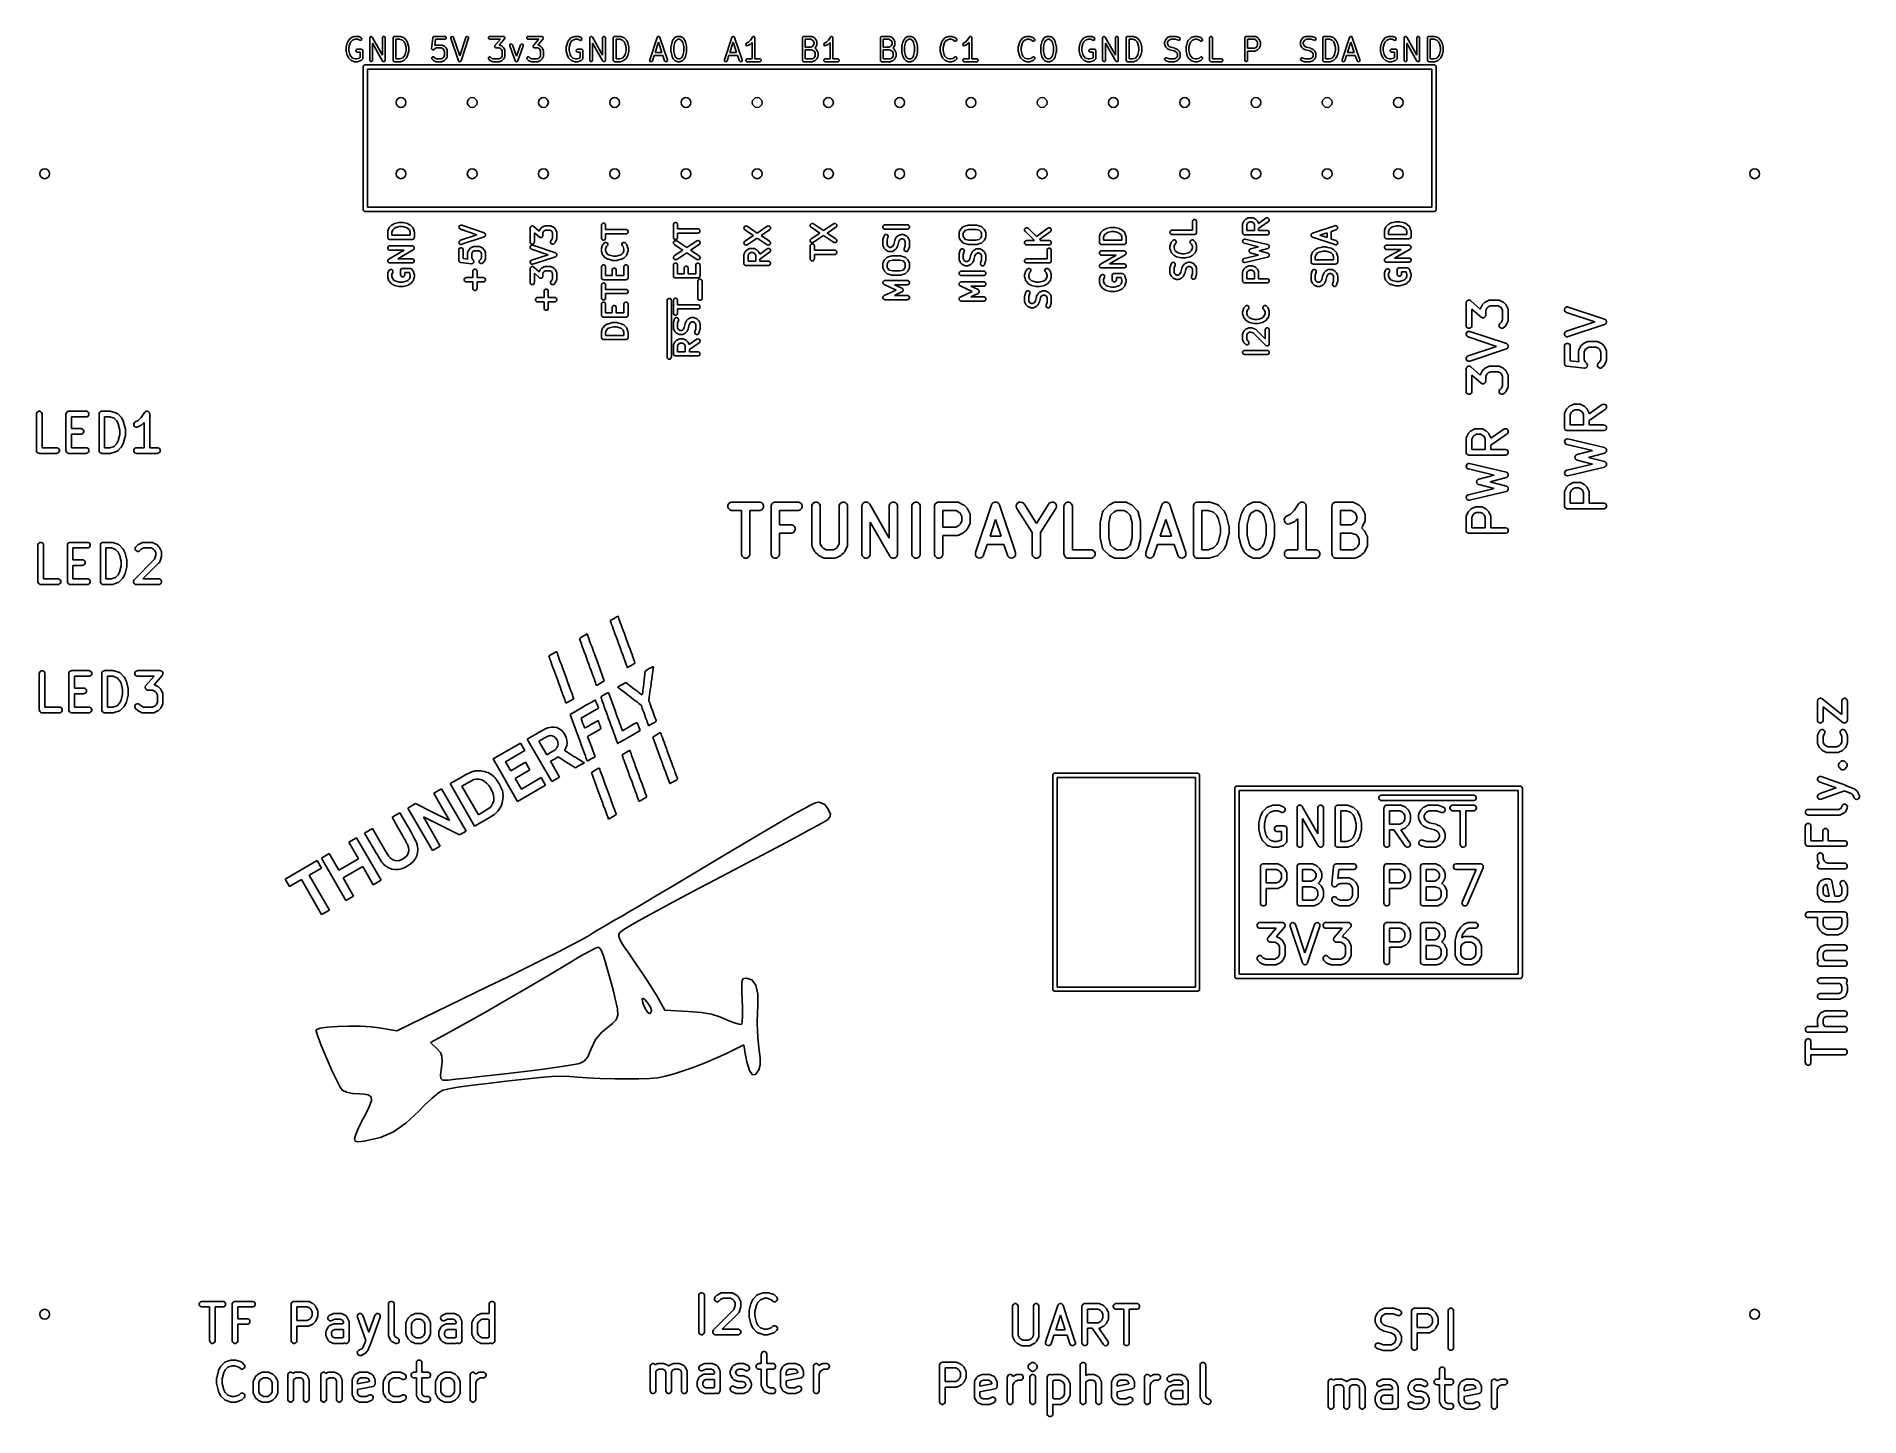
# Model space of a CAD drawing. Extents: x 0.39 to 2.95, y 0.26 to 2.19.
import ezdxf

# ---------------------------------------------------------------- set-up
doc = ezdxf.new("R2010")
doc.units = 0
doc.header["$MEASUREMENT"] = 0
doc.layers.add('BLACK', color=7, linetype='CONTINUOUS')

msp = doc.modelspace()

# ---------------------------------------------------------------- linework, layer by layer
at = {"layer": 'BLACK', "linetype": 'CONTINUOUS'}
for p, q in [((0.8231, 2.1777), (0.8246, 2.1837)), ((0.8231, 2.1774), (0.8231, 2.1777)), ((0.8231, 2.1772), (0.8231, 2.1774)), ((0.8231, 2.1727), (0.8231, 2.1772)), ((0.8246, 2.1837), (0.8247, 2.1839)), ((0.8247, 2.1839), (0.8248, 2.1841)), ((0.8248, 2.1841), (0.8263, 2.1871)), ((0.8263, 2.1871), (0.8265, 2.1873)), ((0.8265, 2.1873), (0.8267, 2.1876)), ((0.8267, 2.1876), (0.8297, 2.1906)), ((0.8284, 2.1825), (0.827, 2.177)), ((0.827, 2.177), (0.827, 2.1729)), ((0.8297, 2.185), (0.8284, 2.1825)), ((0.8297, 2.1906), (0.8298, 2.1907)), ((0.8297, 2.1906), (0.8297, 2.1906)), ((0.8321, 2.1875), (0.8297, 2.185)), ((0.8298, 2.1907), (0.83, 2.1908)), ((0.83, 2.1908), (0.8303, 2.191)), ((0.8303, 2.191), (0.8304, 2.1911)), ((0.8303, 2.191), (0.8303, 2.191)), ((0.8304, 2.1911), (0.8349, 2.1926)), ((0.8359, 2.1887), (0.8321, 2.1875)), ((0.8349, 2.1926), (0.8352, 2.1926)), ((0.8352, 2.1926), (0.8355, 2.1927)), ((0.8355, 2.1927), (0.84, 2.1927)), ((0.8396, 2.1887), (0.8359, 2.1887)), ((0.8422, 2.1874), (0.8396, 2.1887)), ((0.84, 2.1927), (0.8401, 2.1926)), ((0.8401, 2.1926), (0.8402, 2.1927)), ((0.8402, 2.1927), (0.8405, 2.1926)), ((0.8405, 2.1926), (0.8408, 2.1925)), ((0.8408, 2.1925), (0.8408, 2.1925)), ((0.8408, 2.1925), (0.8409, 2.1925)), ((0.8409, 2.1925), (0.8439, 2.191)), ((0.8429, 2.1872), (0.8422, 2.1874)), ((0.8443, 2.1877), (0.8429, 2.1872)), ((0.8439, 2.191), (0.8445, 2.1905)), ((0.845, 2.1891), (0.8443, 2.1877)), ((0.8445, 2.1905), (0.845, 2.1891)), ((0.8561, 2.1907), (0.8562, 2.1915)), ((0.8561, 2.1592), (0.8561, 2.1907)), ((0.8562, 2.1915), (0.8564, 2.1916)), ((0.8564, 2.1916), (0.8565, 2.1919)), ((0.8565, 2.1919), (0.8569, 2.1922)), ((0.8569, 2.1922), (0.8573, 2.1925)), ((0.8573, 2.1925), (0.8576, 2.1925)), ((0.8576, 2.1925), (0.8578, 2.1926)), ((0.8578, 2.1926), (0.8583, 2.1925)), ((0.8583, 2.1925), (0.8588, 2.1925)), ((0.8588, 2.1925), (0.859, 2.1923)), ((0.859, 2.1923), (0.8592, 2.1923)), ((0.8592, 2.1923), (0.8598, 2.1917)), ((0.8598, 2.1917), (0.8741, 2.1666)), ((0.8743, 2.1582), (0.86, 2.1833)), ((0.86, 2.1833), (0.86, 2.1592)), ((0.8741, 2.1907), (0.8742, 2.1915)), ((0.8741, 2.1666), (0.8741, 2.1907)), ((0.8742, 2.1915), (0.8753, 2.1925)), ((0.8753, 2.1925), (0.8768, 2.1925)), ((0.8768, 2.1925), (0.8779, 2.1915)), ((0.8779, 2.1915), (0.878, 2.1907)), ((0.878, 2.1907), (0.878, 2.1592)), ((0.8891, 2.1907), (0.8892, 2.1915)), ((0.8891, 2.1592), (0.8891, 2.1907)), ((0.8892, 2.1915), (0.8903, 2.1925)), ((0.8903, 2.1925), (0.891, 2.1927)), ((0.891, 2.1927), (0.8985, 2.1927)), ((0.8982, 2.1887), (0.893, 2.1887)), ((0.893, 2.1887), (0.893, 2.1612)), ((0.902, 2.1875), (0.8982, 2.1887)), ((0.8985, 2.1927), (0.8988, 2.1926)), ((0.8988, 2.1926), (0.8992, 2.1926)), ((0.8992, 2.1926), (0.9037, 2.1911)), ((0.9044, 2.185), (0.902, 2.1875)), ((0.9037, 2.1911), (0.9037, 2.191)), ((0.9037, 2.191), (0.9038, 2.191)), ((0.9038, 2.191), (0.9041, 2.1908)), ((0.9041, 2.1908), (0.9043, 2.1907)), ((0.9043, 2.1907), (0.9043, 2.1906)), ((0.9043, 2.1906), (0.9044, 2.1906)), ((0.9044, 2.1906), (0.9074, 2.1876)), ((0.9057, 2.1825), (0.9044, 2.185)), ((0.9071, 2.177), (0.9057, 2.1825)), ((0.9071, 2.1729), (0.9071, 2.177)), ((0.9074, 2.1876), (0.9076, 2.1873)), ((0.9076, 2.1873), (0.9078, 2.1871)), ((0.9078, 2.1871), (0.9093, 2.1841)), ((0.9093, 2.1841), (0.9094, 2.1839)), ((0.9094, 2.1839), (0.9094, 2.1837)), ((0.9094, 2.1837), (0.9109, 2.1777)), ((0.9109, 2.1777), (0.911, 2.1774)), ((0.911, 2.1774), (0.911, 2.1772)), ((0.911, 2.1772), (0.911, 2.1727)), ((0.9431, 2.1759), (0.9446, 2.1909)), ((0.9431, 2.1751), (0.9431, 2.1759)), ((0.9432, 2.175), (0.9431, 2.1751)), ((0.9432, 2.1749), (0.9432, 2.175)), ((0.9446, 2.1909), (0.9447, 2.1914)), ((0.9447, 2.1914), (0.9447, 2.1915)), ((0.9447, 2.1915), (0.9448, 2.1915)), ((0.9448, 2.1916), (0.9453, 2.192)), ((0.9448, 2.1915), (0.9448, 2.1916)), ((0.9453, 2.192), (0.9458, 2.1925)), ((0.9458, 2.1925), (0.9459, 2.1925)), ((0.9459, 2.1925), (0.946, 2.1926)), ((0.946, 2.1926), (0.9461, 2.1926)), ((0.9461, 2.1926), (0.9465, 2.1927)), ((0.9477, 2.1756), (0.9464, 2.1743)), ((0.9465, 2.1927), (0.9615, 2.1927)), ((0.9483, 2.1887), (0.9474, 2.1798)), ((0.9474, 2.1798), (0.9487, 2.1805)), ((0.95, 2.1767), (0.9477, 2.1756)), ((0.9615, 2.1887), (0.9483, 2.1887)), ((0.9487, 2.1805), (0.9487, 2.1805)), ((0.9487, 2.1805), (0.9488, 2.1805)), ((0.9488, 2.1805), (0.9491, 2.1806)), ((0.9491, 2.1806), (0.9494, 2.1807)), ((0.9494, 2.1807), (0.9494, 2.1806)), ((0.9494, 2.1806), (0.9495, 2.1807)), ((0.9495, 2.1807), (0.957, 2.1807)), ((0.9566, 2.1767), (0.95, 2.1767)), ((0.9589, 2.1756), (0.9566, 2.1767)), ((0.957, 2.1807), (0.9571, 2.1806)), ((0.9571, 2.1806), (0.9572, 2.1807)), ((0.9572, 2.1807), (0.9575, 2.1806)), ((0.9575, 2.1806), (0.9578, 2.1805)), ((0.9578, 2.1805), (0.9578, 2.1805)), ((0.9578, 2.1805), (0.9579, 2.1805)), ((0.9579, 2.1805), (0.9609, 2.179)), ((0.9599, 2.1745), (0.9589, 2.1756)), ((0.9609, 2.179), (0.9612, 2.1788)), ((0.9612, 2.1788), (0.9614, 2.1786)), ((0.9614, 2.1786), (0.9629, 2.1771)), ((0.9615, 2.1927), (0.9623, 2.1925)), ((0.9623, 2.1889), (0.9615, 2.1887)), ((0.9623, 2.1925), (0.9633, 2.1915)), ((0.9633, 2.1899), (0.9623, 2.1889)), ((0.9629, 2.1771), (0.9631, 2.1768)), ((0.9631, 2.1768), (0.9633, 2.1766)), ((0.9633, 2.1915), (0.9633, 2.1899)), ((0.9633, 2.1766), (0.9648, 2.1736)), ((0.9701, 2.1908), (0.9707, 2.1922)), ((0.9702, 2.1901), (0.9701, 2.1908)), ((0.9807, 2.1586), (0.9702, 2.1901)), ((0.9707, 2.1922), (0.9722, 2.1927)), ((0.9722, 2.1927), (0.9735, 2.192)), ((0.9735, 2.192), (0.9739, 2.1913)), ((0.9739, 2.1913), (0.9825, 2.1654)), ((0.9825, 2.1654), (0.9912, 2.1913)), ((0.9949, 2.1901), (0.9844, 2.1586)), ((0.9912, 2.1913), (0.9915, 2.192)), ((0.9915, 2.192), (0.9929, 2.1927)), ((0.9929, 2.1927), (0.9943, 2.1922)), ((0.9943, 2.1922), (0.995, 2.1908)), ((0.995, 2.1908), (0.9949, 2.1901)), ((1.0227, 2.1915), (1.0238, 2.1925)), ((1.0227, 2.1899), (1.0227, 2.1915)), ((1.0238, 2.1889), (1.0227, 2.1899)), ((1.0238, 2.1925), (1.0245, 2.1927)), ((1.0245, 2.1887), (1.0238, 2.1889)), ((1.0245, 2.1927), (1.044, 2.1927)), ((1.0397, 2.1887), (1.0245, 2.1887)), ((1.0317, 2.1794), (1.0317, 2.1795)), ((1.0317, 2.1795), (1.0318, 2.1795)), ((1.0317, 2.1793), (1.0317, 2.1794)), ((1.0317, 2.1786), (1.0317, 2.1793)), ((1.0317, 2.1779), (1.0317, 2.1786)), ((1.0318, 2.1779), (1.0317, 2.1779)), ((1.0318, 2.1795), (1.032, 2.18)), ((1.0318, 2.1778), (1.0318, 2.1779)), ((1.0323, 2.1774), (1.0318, 2.1778)), ((1.032, 2.18), (1.0397, 2.1887)), ((1.0328, 2.1769), (1.0323, 2.1774)), ((1.0329, 2.1769), (1.0328, 2.1769)), ((1.0329, 2.1768), (1.0329, 2.1769)), ((1.033, 2.1768), (1.0329, 2.1768)), ((1.0335, 2.1767), (1.033, 2.1768)), ((1.0376, 2.1767), (1.0335, 2.1767)), ((1.0399, 2.1756), (1.0376, 2.1767)), ((1.0455, 2.1894), (1.0379, 2.1807)), ((1.0379, 2.1807), (1.038, 2.1807)), ((1.038, 2.1807), (1.0381, 2.1806)), ((1.0381, 2.1806), (1.0382, 2.1807)), ((1.0382, 2.1807), (1.0385, 2.1806)), ((1.0385, 2.1806), (1.0388, 2.1805)), ((1.0388, 2.1805), (1.0388, 2.1805)), ((1.0388, 2.1805), (1.0389, 2.1805)), ((1.0389, 2.1805), (1.0419, 2.179)), ((1.0409, 2.1745), (1.0399, 2.1756)), ((1.0419, 2.179), (1.0421, 2.1788)), ((1.0421, 2.1788), (1.0424, 2.1786)), ((1.0424, 2.1786), (1.0439, 2.1771)), ((1.0439, 2.1771), (1.0441, 2.1768)), ((1.044, 2.1927), (1.0446, 2.1926)), ((1.0441, 2.1768), (1.0443, 2.1766)), ((1.0443, 2.1766), (1.0458, 2.1736)), ((1.0446, 2.1926), (1.0446, 2.1926)), ((1.0446, 2.1926), (1.0447, 2.1925)), ((1.0447, 2.1925), (1.0448, 2.1925)), ((1.0448, 2.1925), (1.0453, 2.192)), ((1.0453, 2.192), (1.0458, 2.1916)), ((1.0458, 2.1899), (1.0455, 2.1894)), ((1.0458, 2.1916), (1.0458, 2.1915)), ((1.0458, 2.1915), (1.0458, 2.1915)), ((1.0458, 2.1915), (1.0458, 2.1908)), ((1.0458, 2.1908), (1.0459, 2.1901)), ((1.0459, 2.1901), (1.0458, 2.19)), ((1.0458, 2.19), (1.0458, 2.1899)), ((1.0458, 2.1899), (1.0458, 2.1899)), ((1.0526, 2.1803), (1.0532, 2.1817)), ((1.0527, 2.1795), (1.0526, 2.1803)), ((1.0602, 2.1585), (1.0527, 2.1795)), ((1.0532, 2.1817), (1.0546, 2.1822)), ((1.0546, 2.1822), (1.056, 2.1815)), ((1.056, 2.1815), (1.0564, 2.1809)), ((1.0564, 2.1809), (1.062, 2.1651)), ((1.062, 2.1651), (1.0677, 2.1809)), ((1.0714, 2.1795), (1.0639, 2.1585)), ((1.0677, 2.1809), (1.0681, 2.1815)), ((1.0681, 2.1815), (1.0694, 2.1822)), ((1.0694, 2.1822), (1.0708, 2.1817)), ((1.0708, 2.1817), (1.0715, 2.1803)), ((1.0715, 2.1803), (1.0714, 2.1795)), ((1.0767, 2.1915), (1.0778, 2.1925)), ((1.0767, 2.1899), (1.0767, 2.1915)), ((1.0778, 2.1889), (1.0767, 2.1899)), ((1.0778, 2.1925), (1.0785, 2.1927)), ((1.0785, 2.1887), (1.0778, 2.1889)), ((1.0785, 2.1927), (1.098, 2.1927)), ((1.0937, 2.1887), (1.0785, 2.1887)), ((1.0856, 2.1793), (1.0857, 2.1794)), ((1.0857, 2.1786), (1.0856, 2.1793)), ((1.0857, 2.1794), (1.0857, 2.1795)), ((1.0857, 2.1795), (1.0858, 2.1795)), ((1.0857, 2.1779), (1.0857, 2.1786)), ((1.0857, 2.1778), (1.0857, 2.1779)), ((1.0857, 2.1779), (1.0857, 2.1779)), ((1.0863, 2.1774), (1.0857, 2.1778)), ((1.0858, 2.1795), (1.086, 2.18)), ((1.086, 2.18), (1.0937, 2.1887)), ((1.0868, 2.1769), (1.0863, 2.1774)), ((1.0869, 2.1769), (1.0868, 2.1769)), ((1.0869, 2.1768), (1.0869, 2.1769)), ((1.087, 2.1768), (1.0869, 2.1768)), ((1.0875, 2.1767), (1.087, 2.1768)), ((1.0915, 2.1767), (1.0875, 2.1767)), ((1.0938, 2.1756), (1.0915, 2.1767)), ((1.0995, 2.1894), (1.0919, 2.1807)), ((1.0919, 2.1807), (1.092, 2.1807)), ((1.092, 2.1807), (1.0921, 2.1806)), ((1.0921, 2.1806), (1.0922, 2.1807)), ((1.0922, 2.1807), (1.0925, 2.1806)), ((1.0925, 2.1806), (1.0928, 2.1805)), ((1.0928, 2.1805), (1.0928, 2.1805)), ((1.0928, 2.1805), (1.0929, 2.1805)), ((1.0929, 2.1805), (1.0959, 2.179)), ((1.0949, 2.1745), (1.0938, 2.1756)), ((1.0959, 2.179), (1.0961, 2.1788)), ((1.0961, 2.1788), (1.0964, 2.1786)), ((1.0964, 2.1786), (1.0979, 2.1771)), ((1.0979, 2.1771), (1.0981, 2.1768)), ((1.098, 2.1927), (1.0986, 2.1926)), ((1.0981, 2.1768), (1.0983, 2.1766)), ((1.0983, 2.1766), (1.0998, 2.1736)), ((1.0986, 2.1926), (1.0986, 2.1926)), ((1.0986, 2.1926), (1.0987, 2.1925)), ((1.0987, 2.1925), (1.0988, 2.1925)), ((1.0988, 2.1925), (1.0993, 2.192)), ((1.0993, 2.192), (1.0998, 2.1916)), ((1.0998, 2.1899), (1.0995, 2.1894)), ((1.0998, 2.1916), (1.0998, 2.1915)), ((1.0998, 2.1915), (1.0998, 2.1915)), ((1.0998, 2.1915), (1.0998, 2.1908)), ((1.0998, 2.1908), (1.0999, 2.1901)), ((1.0999, 2.1901), (1.0998, 2.19)), ((1.0998, 2.19), (1.0998, 2.1899)), ((1.0998, 2.1899), (1.0998, 2.1899)), ((1.132, 2.1772), (1.1321, 2.1774)), ((1.132, 2.1727), (1.132, 2.1772)), ((1.1321, 2.1777), (1.1336, 2.1837)), ((1.1321, 2.1774), (1.1321, 2.1777)), ((1.1336, 2.1837), (1.1337, 2.1839)), ((1.1337, 2.1841), (1.1352, 2.1871)), ((1.1337, 2.1839), (1.1337, 2.1841)), ((1.1352, 2.1871), (1.1354, 2.1873)), ((1.1354, 2.1873), (1.1356, 2.1876)), ((1.1356, 2.1876), (1.1386, 2.1906)), ((1.1374, 2.1825), (1.136, 2.177)), ((1.136, 2.177), (1.136, 2.1729)), ((1.1386, 2.185), (1.1374, 2.1825)), ((1.1386, 2.1906), (1.1387, 2.1906)), ((1.1411, 2.1875), (1.1386, 2.185)), ((1.1387, 2.1907), (1.139, 2.1908)), ((1.1387, 2.1906), (1.1387, 2.1907)), ((1.139, 2.1908), (1.1393, 2.191)), ((1.1393, 2.191), (1.1394, 2.1911)), ((1.1393, 2.191), (1.1393, 2.191)), ((1.1394, 2.1911), (1.1439, 2.1926)), ((1.1448, 2.1887), (1.1411, 2.1875)), ((1.1439, 2.1926), (1.1442, 2.1926)), ((1.1442, 2.1926), (1.1445, 2.1927)), ((1.1445, 2.1927), (1.149, 2.1927)), ((1.1485, 2.1887), (1.1448, 2.1887)), ((1.1511, 2.1874), (1.1485, 2.1887)), ((1.149, 2.1927), (1.1491, 2.1926)), ((1.1491, 2.1926), (1.1491, 2.1927)), ((1.1491, 2.1927), (1.1494, 2.1926)), ((1.1494, 2.1926), (1.1498, 2.1925)), ((1.1498, 2.1925), (1.1498, 2.1925)), ((1.1498, 2.1925), (1.1499, 2.1925)), ((1.1499, 2.1925), (1.1529, 2.191)), ((1.1519, 2.1872), (1.1511, 2.1874)), ((1.1533, 2.1877), (1.1519, 2.1872)), ((1.1529, 2.191), (1.1535, 2.1905)), ((1.154, 2.1891), (1.1533, 2.1877)), ((1.1535, 2.1905), (1.154, 2.1891)), ((1.165, 2.1907), (1.1652, 2.1915)), ((1.165, 2.1592), (1.165, 2.1907)), ((1.1652, 2.1915), (1.1654, 2.1916)), ((1.1654, 2.1919), (1.1659, 2.1922)), ((1.1654, 2.1916), (1.1654, 2.1919)), ((1.1659, 2.1922), (1.1663, 2.1925)), ((1.1663, 2.1925), (1.1665, 2.1925)), ((1.1665, 2.1925), (1.1668, 2.1926)), ((1.1668, 2.1926), (1.1672, 2.1925)), ((1.1672, 2.1925), (1.1678, 2.1925)), ((1.1678, 2.1925), (1.1679, 2.1923)), ((1.1679, 2.1923), (1.1682, 2.1923)), ((1.1682, 2.1923), (1.1687, 2.1917)), ((1.1687, 2.1917), (1.183, 2.1666)), ((1.1833, 2.1582), (1.169, 2.1833)), ((1.169, 2.1833), (1.169, 2.1592)), ((1.183, 2.1907), (1.1832, 2.1915)), ((1.183, 2.1666), (1.183, 2.1907)), ((1.1832, 2.1915), (1.1842, 2.1925)), ((1.1842, 2.1925), (1.1858, 2.1925)), ((1.1858, 2.1925), (1.1868, 2.1915)), ((1.1868, 2.1915), (1.187, 2.1907)), ((1.187, 2.1907), (1.187, 2.1592)), ((1.198, 2.1907), (1.1982, 2.1915)), ((1.198, 2.1592), (1.198, 2.1907)), ((1.1982, 2.1915), (1.1992, 2.1925)), ((1.1992, 2.1925), (1.2, 2.1927)), ((1.2, 2.1927), (1.2075, 2.1927)), ((1.2072, 2.1887), (1.202, 2.1887)), ((1.202, 2.1887), (1.202, 2.1612)), ((1.2109, 2.1875), (1.2072, 2.1887)), ((1.2075, 2.1927), (1.2078, 2.1926)), ((1.2078, 2.1926), (1.2081, 2.1926)), ((1.2081, 2.1926), (1.2126, 2.1911)), ((1.2134, 2.185), (1.2109, 2.1875)), ((1.2126, 2.1911), (1.2127, 2.191)), ((1.2127, 2.191), (1.2128, 2.191)), ((1.2128, 2.191), (1.213, 2.1908)), ((1.213, 2.1908), (1.2133, 2.1907)), ((1.2133, 2.1907), (1.2133, 2.1906)), ((1.2133, 2.1906), (1.2134, 2.1906)), ((1.2134, 2.1906), (1.2164, 2.1876)), ((1.2146, 2.1825), (1.2134, 2.185)), ((1.216, 2.177), (1.2146, 2.1825)), ((1.216, 2.1729), (1.216, 2.177)), ((1.2164, 2.1876), (1.2166, 2.1873)), ((1.2166, 2.1873), (1.2168, 2.1871)), ((1.2168, 2.1871), (1.2183, 2.1841)), ((1.2183, 2.1841), (1.2183, 2.1839)), ((1.2183, 2.1839), (1.2184, 2.1837)), ((1.2184, 2.1837), (1.2199, 2.1777)), ((1.2199, 2.1777), (1.2199, 2.1774)), ((1.2199, 2.1774), (1.22, 2.1772)), ((1.22, 2.1772), (1.22, 2.1727)), ((1.2491, 2.1598), (1.2596, 2.1913)), ((1.2615, 2.1845), (1.2567, 2.1702)), ((1.2596, 2.1913), (1.26, 2.192)), ((1.26, 2.192), (1.2601, 2.1921)), ((1.2601, 2.1921), (1.2602, 2.1922)), ((1.2602, 2.1922), (1.2608, 2.1924)), ((1.2608, 2.1924), (1.2614, 2.1927)), ((1.2614, 2.1927), (1.2615, 2.1926)), ((1.2615, 2.1926), (1.2616, 2.1927)), ((1.2663, 2.1702), (1.2615, 2.1845)), ((1.2616, 2.1927), (1.2622, 2.1924)), ((1.2622, 2.1924), (1.2628, 2.1922)), ((1.2628, 2.1922), (1.2628, 2.1921)), ((1.2628, 2.1921), (1.263, 2.192)), ((1.263, 2.192), (1.2634, 2.1913)), ((1.2634, 2.1913), (1.2739, 2.1598)), ((1.279, 2.1787), (1.2791, 2.1789)), ((1.279, 2.1712), (1.279, 2.1787)), ((1.2791, 2.1792), (1.2806, 2.1852)), ((1.2791, 2.1789), (1.2791, 2.1792)), ((1.2806, 2.1852), (1.2807, 2.1854)), ((1.2807, 2.1856), (1.2822, 2.1886)), ((1.2807, 2.1854), (1.2807, 2.1856)), ((1.2822, 2.1886), (1.2824, 2.1888)), ((1.2824, 2.1888), (1.2826, 2.1891)), ((1.2826, 2.1891), (1.2841, 2.1906)), ((1.2843, 2.184), (1.283, 2.1785)), ((1.283, 2.1785), (1.283, 2.1714)), ((1.2841, 2.1906), (1.2844, 2.1908)), ((1.2856, 2.1865), (1.2843, 2.184)), ((1.2844, 2.1908), (1.2846, 2.191)), ((1.2846, 2.191), (1.2876, 2.1925)), ((1.2867, 2.1876), (1.2856, 2.1865)), ((1.289, 2.1887), (1.2867, 2.1876)), ((1.2876, 2.1925), (1.2877, 2.1925)), ((1.2877, 2.1925), (1.288, 2.1926)), ((1.2877, 2.1925), (1.2877, 2.1925)), ((1.288, 2.1926), (1.2883, 2.1927)), ((1.2883, 2.1927), (1.2884, 2.1926)), ((1.2884, 2.1926), (1.2885, 2.1927)), ((1.2885, 2.1927), (1.2915, 2.1927)), ((1.291, 2.1887), (1.289, 2.1887)), ((1.2933, 2.1876), (1.291, 2.1887)), ((1.2915, 2.1927), (1.2916, 2.1926)), ((1.2916, 2.1926), (1.2916, 2.1927)), ((1.2916, 2.1927), (1.2919, 2.1926)), ((1.2919, 2.1926), (1.2922, 2.1925)), ((1.2922, 2.1925), (1.2923, 2.1925)), ((1.2923, 2.1925), (1.2924, 2.1925)), ((1.2924, 2.1925), (1.2954, 2.191)), ((1.2944, 2.1865), (1.2933, 2.1876)), ((1.2956, 2.184), (1.2944, 2.1865)), ((1.2954, 2.191), (1.2956, 2.1908)), ((1.2956, 2.1908), (1.2959, 2.1906)), ((1.297, 2.1785), (1.2956, 2.184)), ((1.2959, 2.1906), (1.2974, 2.1891)), ((1.297, 2.1714), (1.297, 2.1785)), ((1.2974, 2.1891), (1.2976, 2.1888)), ((1.2976, 2.1888), (1.2977, 2.1886)), ((1.2977, 2.1886), (1.2992, 2.1856)), ((1.2992, 2.1856), (1.2993, 2.1854)), ((1.2993, 2.1854), (1.2994, 2.1852)), ((1.2994, 2.1852), (1.3009, 2.1792)), ((1.3009, 2.1792), (1.3009, 2.1789)), ((1.3009, 2.1789), (1.301, 2.1787)), ((1.301, 2.1787), (1.301, 2.1712)), ((1.3541, 2.1598), (1.3646, 2.1913)), ((1.3665, 2.1845), (1.3617, 2.1702)), ((1.3646, 2.1913), (1.365, 2.192)), ((1.365, 2.192), (1.3651, 2.1921)), ((1.3651, 2.1921), (1.3652, 2.1922)), ((1.3652, 2.1922), (1.3658, 2.1924)), ((1.3658, 2.1924), (1.3663, 2.1927)), ((1.3663, 2.1927), (1.3665, 2.1926)), ((1.3665, 2.1926), (1.3666, 2.1927)), ((1.3712, 2.1702), (1.3665, 2.1845)), ((1.3666, 2.1927), (1.3672, 2.1924)), ((1.3672, 2.1924), (1.3678, 2.1922)), ((1.3678, 2.1922), (1.3678, 2.1921)), ((1.3678, 2.1921), (1.368, 2.192)), ((1.368, 2.192), (1.3683, 2.1913)), ((1.3683, 2.1913), (1.3788, 2.1598)), ((1.384, 2.1816), (1.3845, 2.183)), ((1.3847, 2.1802), (1.384, 2.1816)), ((1.3845, 2.183), (1.3851, 2.1835)), ((1.3861, 2.1797), (1.3847, 2.1802)), ((1.3851, 2.1835), (1.3878, 2.1848)), ((1.3869, 2.1799), (1.3861, 2.1797)), ((1.3899, 2.1814), (1.3869, 2.1799)), ((1.3878, 2.1848), (1.3904, 2.1875)), ((1.3901, 2.1816), (1.3899, 2.1814)), ((1.3904, 2.1818), (1.3901, 2.1816)), ((1.3904, 2.1875), (1.3933, 2.1918)), ((1.393, 2.1844), (1.3904, 2.1818)), ((1.393, 2.1612), (1.393, 2.1844)), ((1.3933, 2.1918), (1.3939, 2.1923)), ((1.3939, 2.1923), (1.3941, 2.1924)), ((1.3941, 2.1924), (1.3942, 2.1925)), ((1.3942, 2.1925), (1.3948, 2.1925)), ((1.3948, 2.1925), (1.3954, 2.1926)), ((1.3954, 2.1926), (1.3955, 2.1925)), ((1.3955, 2.1925), (1.3957, 2.1925)), ((1.3957, 2.1925), (1.3961, 2.1921)), ((1.3961, 2.1921), (1.3966, 2.1918)), ((1.3966, 2.1918), (1.3967, 2.1916)), ((1.3967, 2.1916), (1.3968, 2.1915)), ((1.3968, 2.1915), (1.3969, 2.1907)), ((1.3969, 2.1907), (1.3969, 2.1612)), ((1.4635, 2.1907), (1.4636, 2.1915)), ((1.4635, 2.1592), (1.4635, 2.1907)), ((1.4636, 2.1915), (1.4647, 2.1925)), ((1.4647, 2.1925), (1.4655, 2.1927)), ((1.4655, 2.1927), (1.476, 2.1927)), ((1.4755, 2.1887), (1.4674, 2.1887)), ((1.4674, 2.1887), (1.4674, 2.1777)), ((1.4674, 2.1777), (1.4755, 2.1777)), ((1.4778, 2.1876), (1.4755, 2.1887)), ((1.4755, 2.1777), (1.4778, 2.1788)), ((1.476, 2.1927), (1.4761, 2.1926)), ((1.4761, 2.1926), (1.4761, 2.1927)), ((1.4761, 2.1927), (1.4764, 2.1926)), ((1.4764, 2.1926), (1.4767, 2.1925)), ((1.4767, 2.1925), (1.4767, 2.1925)), ((1.4767, 2.1925), (1.4768, 2.1925)), ((1.4768, 2.1925), (1.4798, 2.191)), ((1.4788, 2.1865), (1.4778, 2.1876)), ((1.4778, 2.1788), (1.4788, 2.1799)), ((1.48, 2.1842), (1.4788, 2.1865)), ((1.4788, 2.1799), (1.48, 2.1822)), ((1.4798, 2.191), (1.4801, 2.1908)), ((1.48, 2.1822), (1.48, 2.1842)), ((1.4801, 2.1908), (1.4804, 2.1906)), ((1.4804, 2.1906), (1.4819, 2.1891)), ((1.4819, 2.1773), (1.4807, 2.1762)), ((1.4807, 2.1762), (1.4811, 2.1761)), ((1.4811, 2.1761), (1.4812, 2.176)), ((1.4812, 2.176), (1.4812, 2.176)), ((1.4812, 2.176), (1.4815, 2.1758)), ((1.4815, 2.1758), (1.4818, 2.1757)), ((1.4818, 2.1757), (1.4818, 2.1756)), ((1.4818, 2.1756), (1.4819, 2.1756)), ((1.4819, 2.1891), (1.482, 2.1888)), ((1.482, 2.1776), (1.4819, 2.1773)), ((1.4819, 2.1756), (1.4834, 2.1741)), ((1.482, 2.1888), (1.4822, 2.1886)), ((1.4822, 2.1778), (1.482, 2.1776)), ((1.4822, 2.1886), (1.4837, 2.1856)), ((1.4837, 2.1808), (1.4822, 2.1778)), ((1.4837, 2.1856), (1.4838, 2.1855)), ((1.4838, 2.1809), (1.4837, 2.1808)), ((1.4838, 2.1855), (1.4838, 2.1855)), ((1.4838, 2.1855), (1.4838, 2.1851)), ((1.4838, 2.1851), (1.4839, 2.1848)), ((1.4839, 2.1816), (1.4838, 2.1813)), ((1.4838, 2.1813), (1.4838, 2.1809)), ((1.4838, 2.1809), (1.4838, 2.1809)), ((1.4839, 2.1848), (1.4839, 2.1848)), ((1.4839, 2.1848), (1.4839, 2.1847)), ((1.4839, 2.1847), (1.4839, 2.1817)), ((1.4839, 2.1817), (1.4839, 2.1816)), ((1.4839, 2.1816), (1.4839, 2.1816)), ((1.4935, 2.1816), (1.494, 2.183)), ((1.4942, 2.1802), (1.4935, 2.1816)), ((1.494, 2.183), (1.4946, 2.1835)), ((1.4956, 2.1797), (1.4942, 2.1802)), ((1.4946, 2.1835), (1.4973, 2.1848)), ((1.4963, 2.1799), (1.4956, 2.1797)), ((1.4993, 2.1814), (1.4963, 2.1799)), ((1.4973, 2.1848), (1.4999, 2.1875)), ((1.4996, 2.1816), (1.4993, 2.1814)), ((1.4999, 2.1818), (1.4996, 2.1816)), ((1.4999, 2.1875), (1.5028, 2.1918)), ((1.5025, 2.1844), (1.4999, 2.1818)), ((1.5025, 2.1612), (1.5025, 2.1844)), ((1.5028, 2.1918), (1.5034, 2.1923)), ((1.5034, 2.1923), (1.5036, 2.1924)), ((1.5036, 2.1924), (1.5037, 2.1925)), ((1.5037, 2.1925), (1.5043, 2.1925)), ((1.5043, 2.1925), (1.5048, 2.1926)), ((1.5048, 2.1926), (1.505, 2.1925)), ((1.505, 2.1925), (1.5052, 2.1925)), ((1.5052, 2.1925), (1.5056, 2.1921)), ((1.5056, 2.1921), (1.5061, 2.1918)), ((1.5061, 2.1918), (1.5061, 2.1916)), ((1.5061, 2.1916), (1.5063, 2.1915)), ((1.5063, 2.1915), (1.5064, 2.1907)), ((1.5064, 2.1907), (1.5064, 2.1612)), ((1.573, 2.1907), (1.5731, 2.1915)), ((1.573, 2.1592), (1.573, 2.1907)), ((1.5731, 2.1915), (1.5742, 2.1925)), ((1.5742, 2.1925), (1.575, 2.1927)), ((1.575, 2.1927), (1.5855, 2.1927)), ((1.585, 2.1887), (1.5769, 2.1887)), ((1.5769, 2.1887), (1.5769, 2.1777)), ((1.5769, 2.1777), (1.585, 2.1777)), ((1.5873, 2.1876), (1.585, 2.1887)), ((1.585, 2.1777), (1.5873, 2.1788)), ((1.5855, 2.1926), (1.5856, 2.1927)), ((1.5855, 2.1927), (1.5855, 2.1926)), ((1.5856, 2.1927), (1.5859, 2.1926)), ((1.5859, 2.1926), (1.5862, 2.1925)), ((1.5862, 2.1925), (1.5862, 2.1925)), ((1.5862, 2.1925), (1.5863, 2.1925)), ((1.5863, 2.1925), (1.5893, 2.191)), ((1.5883, 2.1865), (1.5873, 2.1876)), ((1.5873, 2.1788), (1.5883, 2.1799)), ((1.5895, 2.1842), (1.5883, 2.1865)), ((1.5883, 2.1799), (1.5895, 2.1822)), ((1.5893, 2.191), (1.5896, 2.1908)), ((1.5895, 2.1822), (1.5895, 2.1842)), ((1.5896, 2.1908), (1.5898, 2.1906)), ((1.5898, 2.1906), (1.5913, 2.1891)), ((1.5913, 2.1773), (1.5902, 2.1762)), ((1.5902, 2.1762), (1.5906, 2.1761)), ((1.5906, 2.1761), (1.5907, 2.176)), ((1.5907, 2.176), (1.5907, 2.176)), ((1.5907, 2.176), (1.591, 2.1758)), ((1.591, 2.1758), (1.5912, 2.1757)), ((1.5912, 2.1757), (1.5913, 2.1756)), ((1.5913, 2.1891), (1.5915, 2.1888)), ((1.5915, 2.1776), (1.5913, 2.1773)), ((1.5913, 2.1756), (1.5913, 2.1756)), ((1.5913, 2.1756), (1.5928, 2.1741)), ((1.5915, 2.1888), (1.5917, 2.1886)), ((1.5917, 2.1778), (1.5915, 2.1776)), ((1.5917, 2.1886), (1.5932, 2.1856)), ((1.5932, 2.1808), (1.5917, 2.1778)), ((1.5932, 2.1856), (1.5932, 2.1855)), ((1.5932, 2.1855), (1.5933, 2.1855)), ((1.5933, 2.1809), (1.5932, 2.1809)), ((1.5932, 2.1809), (1.5932, 2.1808)), ((1.5933, 2.1855), (1.5933, 2.1851)), ((1.5933, 2.1851), (1.5934, 2.1848)), ((1.5934, 2.1816), (1.5933, 2.1813)), ((1.5933, 2.1813), (1.5933, 2.1809)), ((1.5934, 2.1848), (1.5934, 2.1848)), ((1.5934, 2.1848), (1.5934, 2.1847)), ((1.5934, 2.1847), (1.5934, 2.1817)), ((1.5934, 2.1817), (1.5934, 2.1816)), ((1.5934, 2.1816), (1.5934, 2.1816)), ((1.603, 2.1792), (1.6045, 2.1852)), ((1.603, 2.1789), (1.603, 2.1792)), ((1.603, 2.1787), (1.603, 2.1789)), ((1.603, 2.1712), (1.603, 2.1787)), ((1.6045, 2.1852), (1.6046, 2.1854)), ((1.6046, 2.1854), (1.6047, 2.1856)), ((1.6047, 2.1856), (1.6062, 2.1886)), ((1.6062, 2.1886), (1.6064, 2.1888)), ((1.6064, 2.1888), (1.6066, 2.1891)), ((1.6066, 2.1891), (1.6081, 2.1906)), ((1.6083, 2.184), (1.6069, 2.1785)), ((1.6069, 2.1785), (1.6069, 2.1714)), ((1.6081, 2.1906), (1.6083, 2.1908)), ((1.6083, 2.1908), (1.6086, 2.191)), ((1.6096, 2.1865), (1.6083, 2.184)), ((1.6086, 2.191), (1.6116, 2.1925)), ((1.6106, 2.1876), (1.6096, 2.1865)), ((1.6129, 2.1887), (1.6106, 2.1876)), ((1.6116, 2.1925), (1.6117, 2.1925)), ((1.6117, 2.1925), (1.612, 2.1926)), ((1.6117, 2.1925), (1.6117, 2.1925)), ((1.612, 2.1926), (1.6123, 2.1927)), ((1.6123, 2.1927), (1.6124, 2.1926)), ((1.6124, 2.1926), (1.6124, 2.1927)), ((1.6124, 2.1927), (1.6154, 2.1927)), ((1.615, 2.1887), (1.6129, 2.1887)), ((1.6173, 2.1876), (1.615, 2.1887)), ((1.6154, 2.1927), (1.6155, 2.1926)), ((1.6155, 2.1926), (1.6156, 2.1927)), ((1.6156, 2.1927), (1.6159, 2.1926)), ((1.6159, 2.1926), (1.6162, 2.1925)), ((1.6162, 2.1925), (1.6162, 2.1925)), ((1.6162, 2.1925), (1.6163, 2.1925)), ((1.6163, 2.1925), (1.6193, 2.191)), ((1.6183, 2.1865), (1.6173, 2.1876)), ((1.6196, 2.184), (1.6183, 2.1865)), ((1.6193, 2.191), (1.6196, 2.1908)), ((1.6196, 2.1908), (1.6198, 2.1906)), ((1.621, 2.1785), (1.6196, 2.184)), ((1.6198, 2.1906), (1.6213, 2.1891)), ((1.621, 2.1714), (1.621, 2.1785)), ((1.6213, 2.1891), (1.6215, 2.1888)), ((1.6215, 2.1888), (1.6217, 2.1886)), ((1.6217, 2.1886), (1.6232, 2.1856)), ((1.6232, 2.1856), (1.6233, 2.1854)), ((1.6233, 2.1854), (1.6234, 2.1852)), ((1.6234, 2.1852), (1.6249, 2.1792)), ((1.6249, 2.1792), (1.6249, 2.1789)), ((1.6249, 2.1789), (1.6249, 2.1787)), ((1.6249, 2.1787), (1.6249, 2.1712)), ((1.657, 2.1777), (1.6585, 2.1837)), ((1.657, 2.1774), (1.657, 2.1777)), ((1.657, 2.1772), (1.657, 2.1774)), ((1.657, 2.1727), (1.657, 2.1772)), ((1.6585, 2.1837), (1.6586, 2.1839)), ((1.6586, 2.1839), (1.6587, 2.1841)), ((1.6587, 2.1841), (1.6602, 2.1871)), ((1.6602, 2.1871), (1.6604, 2.1873)), ((1.6604, 2.1873), (1.6605, 2.1876)), ((1.6605, 2.1876), (1.6635, 2.1906)), ((1.6623, 2.1825), (1.6609, 2.177)), ((1.6609, 2.177), (1.6609, 2.1729)), ((1.6636, 2.185), (1.6623, 2.1825)), ((1.6635, 2.1906), (1.6636, 2.1906)), ((1.6636, 2.1906), (1.6637, 2.1907)), ((1.666, 2.1875), (1.6636, 2.185)), ((1.6637, 2.1907), (1.6639, 2.1908)), ((1.6639, 2.1908), (1.6642, 2.191)), ((1.6642, 2.191), (1.6643, 2.1911)), ((1.6642, 2.191), (1.6642, 2.191)), ((1.6643, 2.1911), (1.6688, 2.1926)), ((1.6698, 2.1887), (1.666, 2.1875)), ((1.6688, 2.1926), (1.6691, 2.1926)), ((1.6691, 2.1926), (1.6694, 2.1927)), ((1.6694, 2.1927), (1.6724, 2.1927)), ((1.6721, 2.1887), (1.6698, 2.1887)), ((1.6759, 2.1875), (1.6721, 2.1887)), ((1.6724, 2.1927), (1.6727, 2.1926)), ((1.6727, 2.1926), (1.6731, 2.1926)), ((1.6731, 2.1926), (1.6776, 2.1911)), ((1.677, 2.1863), (1.6759, 2.1875)), ((1.6777, 2.1859), (1.677, 2.1863)), ((1.6776, 2.1911), (1.6776, 2.191)), ((1.6776, 2.191), (1.6777, 2.191)), ((1.6777, 2.191), (1.678, 2.1908)), ((1.6792, 2.1859), (1.6777, 2.1859)), ((1.678, 2.1908), (1.6782, 2.1907)), ((1.6782, 2.1907), (1.6782, 2.1906)), ((1.6782, 2.1906), (1.6783, 2.1906)), ((1.6783, 2.1906), (1.6798, 2.1891)), ((1.6803, 2.1869), (1.6792, 2.1859)), ((1.6798, 2.1891), (1.6803, 2.1885)), ((1.6803, 2.1885), (1.6803, 2.1869)), ((1.6885, 2.1816), (1.689, 2.183)), ((1.6891, 2.1802), (1.6885, 2.1816)), ((1.689, 2.183), (1.6896, 2.1835)), ((1.6906, 2.1797), (1.6891, 2.1802)), ((1.6896, 2.1835), (1.6923, 2.1848)), ((1.6913, 2.1799), (1.6906, 2.1797)), ((1.6943, 2.1814), (1.6913, 2.1799)), ((1.6923, 2.1848), (1.6949, 2.1875)), ((1.6946, 2.1816), (1.6943, 2.1814)), ((1.6948, 2.1818), (1.6946, 2.1816)), ((1.6975, 2.1844), (1.6948, 2.1818)), ((1.6949, 2.1875), (1.6978, 2.1918)), ((1.6975, 2.1612), (1.6975, 2.1844)), ((1.6978, 2.1918), (1.6983, 2.1923)), ((1.6983, 2.1923), (1.6985, 2.1924)), ((1.6985, 2.1924), (1.6987, 2.1925)), ((1.6987, 2.1925), (1.6993, 2.1925)), ((1.6993, 2.1925), (1.6998, 2.1926)), ((1.6998, 2.1926), (1.7, 2.1925)), ((1.7, 2.1925), (1.7002, 2.1925)), ((1.7002, 2.1925), (1.7006, 2.1921)), ((1.7006, 2.1921), (1.7011, 2.1918)), ((1.7011, 2.1918), (1.7011, 2.1916)), ((1.7011, 2.1916), (1.7013, 2.1915)), ((1.7013, 2.1915), (1.7014, 2.1907)), ((1.7014, 2.1907), (1.7014, 2.1612)), ((1.7665, 2.1777), (1.768, 2.1837)), ((1.7665, 2.1774), (1.7665, 2.1777)), ((1.7665, 2.1772), (1.7665, 2.1774)), ((1.7665, 2.1727), (1.7665, 2.1772)), ((1.768, 2.1837), (1.7681, 2.1839)), ((1.7681, 2.1839), (1.7682, 2.1841)), ((1.7682, 2.1841), (1.7697, 2.1871)), ((1.7697, 2.1871), (1.7699, 2.1873)), ((1.7699, 2.1873), (1.77, 2.1876)), ((1.77, 2.1876), (1.773, 2.1906)), ((1.7718, 2.1825), (1.7704, 2.177)), ((1.7704, 2.177), (1.7704, 2.1729)), ((1.773, 2.185), (1.7718, 2.1825)), ((1.773, 2.1906), (1.7731, 2.1906)), ((1.7755, 2.1875), (1.773, 2.185)), ((1.7731, 2.1907), (1.7734, 2.1908)), ((1.7731, 2.1906), (1.7731, 2.1907)), ((1.7734, 2.1908), (1.7737, 2.191)), ((1.7737, 2.191), (1.7738, 2.1911)), ((1.7737, 2.191), (1.7737, 2.191)), ((1.7738, 2.1911), (1.7783, 2.1926)), ((1.7792, 2.1887), (1.7755, 2.1875)), ((1.7783, 2.1926), (1.7786, 2.1926)), ((1.7786, 2.1926), (1.7789, 2.1927)), ((1.7789, 2.1927), (1.7819, 2.1927)), ((1.7816, 2.1887), (1.7792, 2.1887)), ((1.7854, 2.1875), (1.7816, 2.1887)), ((1.7819, 2.1927), (1.7822, 2.1926)), ((1.7822, 2.1926), (1.7825, 2.1926)), ((1.7825, 2.1926), (1.787, 2.1911)), ((1.7865, 2.1863), (1.7854, 2.1875)), ((1.7872, 2.1859), (1.7865, 2.1863)), ((1.787, 2.1911), (1.7871, 2.191)), ((1.7871, 2.191), (1.7872, 2.191)), ((1.7872, 2.191), (1.7874, 2.1908)), ((1.7887, 2.1859), (1.7872, 2.1859)), ((1.7874, 2.1908), (1.7877, 2.1907)), ((1.7877, 2.1907), (1.7877, 2.1906)), ((1.7877, 2.1906), (1.7878, 2.1906)), ((1.7878, 2.1906), (1.7893, 2.1891)), ((1.7897, 2.1869), (1.7887, 2.1859)), ((1.7893, 2.1891), (1.7897, 2.1885)), ((1.7897, 2.1885), (1.7897, 2.1869)), ((1.798, 2.1792), (1.7995, 2.1852)), ((1.798, 2.1789), (1.798, 2.1792)), ((1.798, 2.1787), (1.798, 2.1789)), ((1.798, 2.1712), (1.798, 2.1787)), ((1.7995, 2.1852), (1.7996, 2.1854)), ((1.7996, 2.1854), (1.7997, 2.1856)), ((1.7997, 2.1856), (1.8012, 2.1886)), ((1.8012, 2.1886), (1.8014, 2.1888)), ((1.8014, 2.1888), (1.8015, 2.1891)), ((1.8015, 2.1891), (1.803, 2.1906)), ((1.8033, 2.184), (1.8019, 2.1785)), ((1.8019, 2.1785), (1.8019, 2.1714)), ((1.803, 2.1906), (1.8033, 2.1908)), ((1.8033, 2.1908), (1.8035, 2.191)), ((1.8045, 2.1865), (1.8033, 2.184)), ((1.8035, 2.191), (1.8065, 2.1925)), ((1.8056, 2.1876), (1.8045, 2.1865)), ((1.8079, 2.1887), (1.8056, 2.1876)), ((1.8065, 2.1925), (1.8066, 2.1925)), ((1.8066, 2.1925), (1.8067, 2.1925)), ((1.8067, 2.1925), (1.807, 2.1926)), ((1.807, 2.1926), (1.8073, 2.1927)), ((1.8073, 2.1927), (1.8073, 2.1926)), ((1.8073, 2.1926), (1.8074, 2.1927)), ((1.8074, 2.1927), (1.8104, 2.1927)), ((1.81, 2.1887), (1.8079, 2.1887)), ((1.8123, 2.1876), (1.81, 2.1887)), ((1.8104, 2.1927), (1.8105, 2.1926)), ((1.8105, 2.1926), (1.8106, 2.1927)), ((1.8106, 2.1927), (1.8109, 2.1926)), ((1.8109, 2.1926), (1.8112, 2.1925)), ((1.8112, 2.1925), (1.8112, 2.1925)), ((1.8112, 2.1925), (1.8113, 2.1925)), ((1.8113, 2.1925), (1.8143, 2.191)), ((1.8133, 2.1865), (1.8123, 2.1876)), ((1.8146, 2.184), (1.8133, 2.1865)), ((1.8143, 2.191), (1.8146, 2.1908)), ((1.8146, 2.1908), (1.8148, 2.1906)), ((1.816, 2.1785), (1.8146, 2.184)), ((1.8148, 2.1906), (1.8163, 2.1891)), ((1.816, 2.1714), (1.816, 2.1785)), ((1.8163, 2.1891), (1.8165, 2.1888)), ((1.8165, 2.1888), (1.8167, 2.1886)), ((1.8167, 2.1886), (1.8182, 2.1856)), ((1.8182, 2.1856), (1.8182, 2.1854)), ((1.8182, 2.1854), (1.8183, 2.1852)), ((1.8183, 2.1852), (1.8198, 2.1792)), ((1.8198, 2.1792), (1.8198, 2.1789)), ((1.8198, 2.1789), (1.8199, 2.1787)), ((1.8199, 2.1787), (1.8199, 2.1712)), ((1.8519, 2.1772), (1.852, 2.1774)), ((1.8519, 2.1727), (1.8519, 2.1772)), ((1.852, 2.1777), (1.8535, 2.1837)), ((1.852, 2.1774), (1.852, 2.1777)), ((1.8535, 2.1837), (1.8536, 2.1839)), ((1.8536, 2.1839), (1.8537, 2.1841)), ((1.8537, 2.1841), (1.8552, 2.1871)), ((1.8552, 2.1871), (1.8553, 2.1873)), ((1.8553, 2.1873), (1.8555, 2.1876)), ((1.8555, 2.1876), (1.8585, 2.1906)), ((1.8573, 2.1825), (1.8559, 2.177)), ((1.8559, 2.177), (1.8559, 2.1729)), ((1.8585, 2.185), (1.8573, 2.1825)), ((1.8585, 2.1906), (1.8586, 2.1906)), ((1.861, 2.1875), (1.8585, 2.185)), ((1.8586, 2.1907), (1.8589, 2.1908)), ((1.8586, 2.1906), (1.8586, 2.1907)), ((1.8589, 2.1908), (1.8592, 2.191)), ((1.8592, 2.191), (1.8593, 2.1911)), ((1.8592, 2.191), (1.8592, 2.191)), ((1.8593, 2.1911), (1.8638, 2.1926)), ((1.8647, 2.1887), (1.861, 2.1875)), ((1.8638, 2.1926), (1.8641, 2.1926)), ((1.8641, 2.1926), (1.8644, 2.1927)), ((1.8644, 2.1927), (1.8689, 2.1927)), ((1.8685, 2.1887), (1.8647, 2.1887)), ((1.871, 2.1874), (1.8685, 2.1887)), ((1.8689, 2.1927), (1.869, 2.1926)), ((1.869, 2.1926), (1.8691, 2.1927)), ((1.8691, 2.1927), (1.8694, 2.1926)), ((1.8694, 2.1926), (1.8697, 2.1925)), ((1.8697, 2.1925), (1.8697, 2.1925)), ((1.8697, 2.1925), (1.8698, 2.1925)), ((1.8698, 2.1925), (1.8728, 2.191)), ((1.8718, 2.1872), (1.871, 2.1874)), ((1.8732, 2.1877), (1.8718, 2.1872)), ((1.8728, 2.191), (1.8734, 2.1905)), ((1.8739, 2.1891), (1.8732, 2.1877)), ((1.8734, 2.1905), (1.8739, 2.1891)), ((1.8849, 2.1907), (1.8851, 2.1915)), ((1.8849, 2.1592), (1.8849, 2.1907)), ((1.8851, 2.1915), (1.8853, 2.1916)), ((1.8853, 2.1916), (1.8854, 2.1919)), ((1.8854, 2.1919), (1.8858, 2.1922)), ((1.8858, 2.1922), (1.8862, 2.1925)), ((1.8862, 2.1925), (1.8864, 2.1925)), ((1.8864, 2.1925), (1.8867, 2.1926)), ((1.8867, 2.1926), (1.8872, 2.1925)), ((1.8872, 2.1925), (1.8877, 2.1925)), ((1.8877, 2.1925), (1.8879, 2.1923)), ((1.8879, 2.1923), (1.8881, 2.1923)), ((1.8881, 2.1923), (1.8886, 2.1917)), ((1.8886, 2.1917), (1.9029, 2.1666)), ((1.9032, 2.1582), (1.8889, 2.1833)), ((1.8889, 2.1833), (1.8889, 2.1592)), ((1.9029, 2.1907), (1.9031, 2.1915)), ((1.9029, 2.1666), (1.9029, 2.1907)), ((1.9031, 2.1915), (1.9042, 2.1925)), ((1.9042, 2.1925), (1.9057, 2.1925)), ((1.9057, 2.1925), (1.9067, 2.1915)), ((1.9067, 2.1915), (1.9069, 2.1907)), ((1.9069, 2.1907), (1.9069, 2.1592)), ((1.9179, 2.1907), (1.9181, 2.1915)), ((1.9179, 2.1592), (1.9179, 2.1907)), ((1.9181, 2.1915), (1.9192, 2.1925)), ((1.9192, 2.1925), (1.9199, 2.1927)), ((1.9199, 2.1927), (1.9274, 2.1927)), ((1.9271, 2.1887), (1.9219, 2.1887)), ((1.9219, 2.1887), (1.9219, 2.1612)), ((1.9308, 2.1875), (1.9271, 2.1887)), ((1.9274, 2.1927), (1.9277, 2.1926)), ((1.9277, 2.1926), (1.928, 2.1926)), ((1.928, 2.1926), (1.9325, 2.1911)), ((1.9333, 2.185), (1.9308, 2.1875)), ((1.9325, 2.1911), (1.9326, 2.191)), ((1.9326, 2.191), (1.9327, 2.191)), ((1.9327, 2.191), (1.9329, 2.1908)), ((1.9329, 2.1908), (1.9332, 2.1907)), ((1.9332, 2.1907), (1.9332, 2.1906)), ((1.9332, 2.1906), (1.9333, 2.1906)), ((1.9333, 2.1906), (1.9363, 2.1876)), ((1.9345, 2.1825), (1.9333, 2.185)), ((1.9359, 2.177), (1.9345, 2.1825)), ((1.9359, 2.1729), (1.9359, 2.177)), ((1.9363, 2.1876), (1.9365, 2.1873)), ((1.9365, 2.1873), (1.9367, 2.1871)), ((1.9367, 2.1871), (1.9382, 2.1841)), ((1.9382, 2.1841), (1.9382, 2.1839)), ((1.9382, 2.1839), (1.9383, 2.1837)), ((1.9383, 2.1837), (1.9398, 2.1777)), ((1.9398, 2.1777), (1.9398, 2.1774)), ((1.9398, 2.1774), (1.9399, 2.1772)), ((1.9399, 2.1772), (1.9399, 2.1727)), ((1.9719, 2.1848), (1.972, 2.1851)), ((1.9719, 2.1847), (1.972, 2.1848)), ((1.972, 2.1848), (1.9719, 2.1848)), ((1.9719, 2.1817), (1.9719, 2.1847)), ((1.972, 2.1816), (1.9719, 2.1817)), ((1.972, 2.1813), (1.9719, 2.1816)), ((1.9719, 2.1816), (1.972, 2.1816)), ((1.972, 2.1851), (1.9721, 2.1855)), ((1.9721, 2.1809), (1.972, 2.1813)), ((1.9721, 2.1856), (1.9736, 2.1886)), ((1.9721, 2.1855), (1.9721, 2.1856)), ((1.9721, 2.1855), (1.9721, 2.1855)), ((1.9721, 2.1808), (1.9721, 2.1809)), ((1.9721, 2.1809), (1.9721, 2.1809)), ((1.9736, 2.1778), (1.9721, 2.1808)), ((1.9736, 2.1886), (1.9738, 2.1888)), ((1.9738, 2.1776), (1.9736, 2.1778)), ((1.9738, 2.1888), (1.974, 2.1891)), ((1.974, 2.1773), (1.9738, 2.1776)), ((1.974, 2.1891), (1.9755, 2.1906)), ((1.9755, 2.1758), (1.974, 2.1773)), ((1.9755, 2.1906), (1.9758, 2.1908)), ((1.9758, 2.1756), (1.9755, 2.1758)), ((1.9758, 2.1908), (1.976, 2.191)), ((1.976, 2.1754), (1.9758, 2.1756)), ((1.977, 2.1865), (1.9759, 2.1842)), ((1.9759, 2.1842), (1.9759, 2.1822)), ((1.9759, 2.1822), (1.977, 2.1799)), ((1.976, 2.191), (1.979, 2.1925)), ((1.979, 2.1739), (1.976, 2.1754)), ((1.9781, 2.1876), (1.977, 2.1865)), ((1.977, 2.1799), (1.9781, 2.1788)), ((1.9804, 2.1887), (1.9781, 2.1876)), ((1.9781, 2.1788), (1.9806, 2.1776)), ((1.979, 2.1925), (1.9791, 2.1925)), ((1.9791, 2.1925), (1.9795, 2.1926)), ((1.9791, 2.1925), (1.9791, 2.1925)), ((1.9795, 2.1926), (1.9798, 2.1927)), ((1.9798, 2.1927), (1.9798, 2.1926)), ((1.9798, 2.1926), (1.9799, 2.1927)), ((1.9799, 2.1927), (1.9874, 2.1927)), ((1.9871, 2.1887), (1.9804, 2.1887)), ((1.9806, 2.1776), (1.9864, 2.1761)), ((1.9864, 2.1761), (1.9866, 2.176)), ((1.9866, 2.176), (1.9868, 2.176)), ((1.9868, 2.176), (1.9898, 2.1745)), ((1.9913, 2.1873), (1.9871, 2.1887)), ((1.9874, 2.1927), (1.9877, 2.1926)), ((1.9877, 2.1926), (1.988, 2.1926)), ((1.988, 2.1926), (1.9925, 2.1911)), ((1.992, 2.1872), (1.9913, 2.1873)), ((1.9934, 2.1879), (1.992, 2.1872)), ((1.9925, 2.1911), (1.9932, 2.1907)), ((1.9932, 2.1907), (1.9939, 2.1893)), ((1.9939, 2.1893), (1.9934, 2.1879)), ((2.0019, 2.1772), (2.002, 2.1774)), ((2.0019, 2.1727), (2.0019, 2.1772)), ((2.002, 2.1777), (2.0035, 2.1837)), ((2.002, 2.1774), (2.002, 2.1777)), ((2.0035, 2.1837), (2.0036, 2.1839)), ((2.0036, 2.1841), (2.0051, 2.1871)), ((2.0036, 2.1839), (2.0036, 2.1841)), ((2.0051, 2.1871), (2.0053, 2.1873)), ((2.0053, 2.1873), (2.0055, 2.1876)), ((2.0055, 2.1876), (2.0085, 2.1906)), ((2.0073, 2.1825), (2.0059, 2.177)), ((2.0059, 2.177), (2.0059, 2.1729)), ((2.0085, 2.185), (2.0073, 2.1825)), ((2.0085, 2.1906), (2.0086, 2.1906)), ((2.011, 2.1875), (2.0085, 2.185)), ((2.0086, 2.1907), (2.0089, 2.1908)), ((2.0086, 2.1906), (2.0086, 2.1907)), ((2.0089, 2.1908), (2.0091, 2.191)), ((2.0091, 2.191), (2.0092, 2.191)), ((2.0092, 2.191), (2.0093, 2.1911)), ((2.0093, 2.1911), (2.0138, 2.1926)), ((2.0147, 2.1887), (2.011, 2.1875)), ((2.0138, 2.1926), (2.0141, 2.1926)), ((2.0141, 2.1926), (2.0144, 2.1927)), ((2.0144, 2.1927), (2.0174, 2.1927)), ((2.0171, 2.1887), (2.0147, 2.1887)), ((2.0208, 2.1875), (2.0171, 2.1887)), ((2.0174, 2.1927), (2.0177, 2.1926)), ((2.0177, 2.1926), (2.018, 2.1926)), ((2.018, 2.1926), (2.0225, 2.1911)), ((2.022, 2.1863), (2.0208, 2.1875)), ((2.0226, 2.1859), (2.022, 2.1863)), ((2.0225, 2.1911), (2.0226, 2.191)), ((2.0226, 2.191), (2.0226, 2.191)), ((2.0226, 2.191), (2.0229, 2.1908)), ((2.0241, 2.1859), (2.0226, 2.1859)), ((2.0229, 2.1908), (2.0232, 2.1907)), ((2.0232, 2.1907), (2.0232, 2.1906)), ((2.0232, 2.1906), (2.0233, 2.1906)), ((2.0233, 2.1906), (2.0248, 2.1891)), ((2.0252, 2.1869), (2.0241, 2.1859)), ((2.0248, 2.1891), (2.0252, 2.1885)), ((2.0252, 2.1885), (2.0252, 2.1869)), ((2.0349, 2.1907), (2.0351, 2.1915)), ((2.0349, 2.1592), (2.0349, 2.1907)), ((2.0351, 2.1915), (2.0361, 2.1925)), ((2.0361, 2.1925), (2.0376, 2.1925)), ((2.0376, 2.1925), (2.0387, 2.1915)), ((2.0387, 2.1915), (2.0389, 2.1907)), ((2.0389, 2.1907), (2.0389, 2.1612)), ((2.0844, 2.1907), (2.0846, 2.1915)), ((2.0844, 2.1592), (2.0844, 2.1907)), ((2.0846, 2.1915), (2.0856, 2.1925)), ((2.0856, 2.1925), (2.0864, 2.1927)), ((2.0864, 2.1927), (2.0984, 2.1927)), ((2.0979, 2.1887), (2.0884, 2.1887)), ((2.0884, 2.1887), (2.0884, 2.1762)), ((2.0884, 2.1762), (2.0979, 2.1762)), ((2.1002, 2.1876), (2.0979, 2.1887)), ((2.0979, 2.1762), (2.1002, 2.1773)), ((2.0984, 2.1927), (2.0985, 2.1926)), ((2.0985, 2.1926), (2.0985, 2.1927)), ((2.0985, 2.1927), (2.0988, 2.1926)), ((2.0988, 2.1926), (2.0991, 2.1925)), ((2.0991, 2.1925), (2.0992, 2.1925)), ((2.0992, 2.1925), (2.0993, 2.1925)), ((2.0993, 2.1925), (2.1023, 2.191)), ((2.1013, 2.1865), (2.1002, 2.1876)), ((2.1002, 2.1773), (2.1013, 2.1784)), ((2.1024, 2.1842), (2.1013, 2.1865)), ((2.1013, 2.1784), (2.1024, 2.1807)), ((2.1023, 2.191), (2.1025, 2.1908)), ((2.1024, 2.1807), (2.1024, 2.1842)), ((2.1025, 2.1908), (2.1028, 2.1906)), ((2.1028, 2.1906), (2.1043, 2.1891)), ((2.1043, 2.1758), (2.1028, 2.1743)), ((2.1043, 2.1891), (2.1045, 2.1888)), ((2.1045, 2.1761), (2.1043, 2.1758)), ((2.1045, 2.1888), (2.1046, 2.1886)), ((2.1046, 2.1763), (2.1045, 2.1761)), ((2.1046, 2.1886), (2.1061, 2.1856)), ((2.1061, 2.1793), (2.1046, 2.1763)), ((2.1061, 2.1856), (2.1062, 2.1855)), ((2.1062, 2.1794), (2.1061, 2.1793)), ((2.1062, 2.1855), (2.1062, 2.1855)), ((2.1062, 2.1855), (2.1063, 2.1851)), ((2.1063, 2.1798), (2.1062, 2.1794)), ((2.1062, 2.1794), (2.1062, 2.1794)), ((2.1063, 2.1851), (2.1063, 2.1848)), ((2.1063, 2.1848), (2.1063, 2.1848)), ((2.1063, 2.1848), (2.1064, 2.1847)), ((2.1064, 2.1802), (2.1063, 2.1801)), ((2.1063, 2.1801), (2.1063, 2.1801)), ((2.1063, 2.1801), (2.1063, 2.1798)), ((2.1064, 2.1847), (2.1064, 2.1802)), ((2.1624, 2.1848), (2.1625, 2.1851)), ((2.1624, 2.1847), (2.1624, 2.1848)), ((2.1624, 2.1848), (2.1624, 2.1848)), ((2.1624, 2.1817), (2.1624, 2.1847)), ((2.1624, 2.1816), (2.1624, 2.1817)), ((2.1625, 2.1813), (2.1624, 2.1816)), ((2.1624, 2.1816), (2.1624, 2.1816)), ((2.1625, 2.1851), (2.1626, 2.1855)), ((2.1626, 2.1809), (2.1625, 2.1813)), ((2.1626, 2.1856), (2.1641, 2.1886)), ((2.1626, 2.1855), (2.1626, 2.1856)), ((2.1626, 2.1855), (2.1626, 2.1855)), ((2.1626, 2.1808), (2.1626, 2.1809)), ((2.1626, 2.1809), (2.1626, 2.1809)), ((2.1641, 2.1778), (2.1626, 2.1808)), ((2.1641, 2.1886), (2.1643, 2.1888)), ((2.1643, 2.1776), (2.1641, 2.1778)), ((2.1643, 2.1888), (2.1645, 2.1891)), ((2.1645, 2.1773), (2.1643, 2.1776)), ((2.1645, 2.1891), (2.166, 2.1906)), ((2.166, 2.1758), (2.1645, 2.1773)), ((2.166, 2.1906), (2.1662, 2.1908)), ((2.1662, 2.1756), (2.166, 2.1758)), ((2.1662, 2.1908), (2.1665, 2.191)), ((2.1665, 2.1754), (2.1662, 2.1756)), ((2.1675, 2.1865), (2.1663, 2.1842)), ((2.1663, 2.1842), (2.1663, 2.1822)), ((2.1663, 2.1822), (2.1675, 2.1799)), ((2.1665, 2.191), (2.1695, 2.1925)), ((2.1695, 2.1739), (2.1665, 2.1754)), ((2.1685, 2.1876), (2.1675, 2.1865)), ((2.1675, 2.1799), (2.1685, 2.1788)), ((2.1708, 2.1887), (2.1685, 2.1876)), ((2.1685, 2.1788), (2.1711, 2.1776)), ((2.1695, 2.1925), (2.1696, 2.1925)), ((2.1696, 2.1925), (2.1699, 2.1926)), ((2.1696, 2.1925), (2.1696, 2.1925)), ((2.1699, 2.1926), (2.1702, 2.1927)), ((2.1702, 2.1927), (2.1703, 2.1926)), ((2.1703, 2.1926), (2.1704, 2.1927)), ((2.1704, 2.1927), (2.1779, 2.1927)), ((2.1776, 2.1887), (2.1708, 2.1887)), ((2.1711, 2.1776), (2.1769, 2.1761)), ((2.1769, 2.1761), (2.177, 2.176)), ((2.177, 2.176), (2.1773, 2.176)), ((2.1773, 2.176), (2.1803, 2.1745)), ((2.1818, 2.1873), (2.1776, 2.1887)), ((2.1779, 2.1927), (2.1782, 2.1926)), ((2.1782, 2.1926), (2.1785, 2.1926)), ((2.1785, 2.1926), (2.183, 2.1911)), ((2.1825, 2.1872), (2.1818, 2.1873)), ((2.1839, 2.1879), (2.1825, 2.1872)), ((2.183, 2.1911), (2.1837, 2.1907)), ((2.1837, 2.1907), (2.1843, 2.1893)), ((2.1843, 2.1893), (2.1839, 2.1879)), ((2.1939, 2.1907), (2.1941, 2.1915)), ((2.1939, 2.1592), (2.1939, 2.1907)), ((2.1941, 2.1915), (2.1951, 2.1925)), ((2.1951, 2.1925), (2.1959, 2.1927)), ((2.1959, 2.1927), (2.2034, 2.1927)), ((2.2031, 2.1887), (2.1978, 2.1887)), ((2.1978, 2.1887), (2.1978, 2.1612)), ((2.2068, 2.1875), (2.2031, 2.1887)), ((2.2034, 2.1927), (2.2037, 2.1926)), ((2.2037, 2.1926), (2.204, 2.1926)), ((2.204, 2.1926), (2.2085, 2.1911)), ((2.2093, 2.185), (2.2068, 2.1875)), ((2.2085, 2.1911), (2.2086, 2.191)), ((2.2086, 2.191), (2.2086, 2.191)), ((2.2086, 2.191), (2.2089, 2.1908)), ((2.2089, 2.1908), (2.2092, 2.1907)), ((2.2092, 2.1907), (2.2092, 2.1906)), ((2.2092, 2.1906), (2.2093, 2.1906)), ((2.2093, 2.1906), (2.2123, 2.1876)), ((2.2105, 2.1825), (2.2093, 2.185)), ((2.2119, 2.177), (2.2105, 2.1825)), ((2.2119, 2.1729), (2.2119, 2.177)), ((2.2123, 2.1876), (2.2124, 2.1873)), ((2.2124, 2.1873), (2.2126, 2.1871)), ((2.2126, 2.1871), (2.2141, 2.1841)), ((2.2141, 2.1841), (2.2142, 2.1839)), ((2.2142, 2.1839), (2.2143, 2.1837)), ((2.2143, 2.1837), (2.2158, 2.1777)), ((2.2158, 2.1777), (2.2158, 2.1774)), ((2.2158, 2.1774), (2.2158, 2.1772)), ((2.2158, 2.1772), (2.2158, 2.1727)), ((2.221, 2.1598), (2.2315, 2.1913)), ((2.2334, 2.1845), (2.2286, 2.1702)), ((2.2315, 2.1913), (2.2319, 2.192)), ((2.2319, 2.192), (2.232, 2.1921)), ((2.232, 2.1921), (2.2321, 2.1922)), ((2.2321, 2.1922), (2.2327, 2.1924)), ((2.2327, 2.1924), (2.2332, 2.1927)), ((2.2332, 2.1927), (2.2334, 2.1926)), ((2.2334, 2.1926), (2.2335, 2.1927)), ((2.2381, 2.1702), (2.2334, 2.1845)), ((2.2335, 2.1927), (2.2341, 2.1924)), ((2.2341, 2.1924), (2.2347, 2.1922)), ((2.2347, 2.1922), (2.2347, 2.1921)), ((2.2347, 2.1921), (2.2349, 2.192)), ((2.2349, 2.192), (2.2352, 2.1913)), ((2.2352, 2.1913), (2.2457, 2.1598)), ((2.2749, 2.1774), (2.275, 2.1777)), ((2.2749, 2.1772), (2.2749, 2.1774)), ((2.2749, 2.1727), (2.2749, 2.1772)), ((2.275, 2.1777), (2.2765, 2.1837)), ((2.2765, 2.1839), (2.2766, 2.1841)), ((2.2765, 2.1837), (2.2765, 2.1839)), ((2.2766, 2.1841), (2.2781, 2.1871)), ((2.2781, 2.1871), (2.2783, 2.1873)), ((2.2783, 2.1873), (2.2785, 2.1876)), ((2.2785, 2.1876), (2.2815, 2.1906)), ((2.2802, 2.1825), (2.2788, 2.177)), ((2.2788, 2.177), (2.2788, 2.1729)), ((2.2815, 2.185), (2.2802, 2.1825)), ((2.2815, 2.1906), (2.2816, 2.1906)), ((2.2839, 2.1875), (2.2815, 2.185)), ((2.2816, 2.1907), (2.2818, 2.1908)), ((2.2816, 2.1906), (2.2816, 2.1907)), ((2.2818, 2.1908), (2.2821, 2.191)), ((2.2821, 2.191), (2.2822, 2.191)), ((2.2822, 2.1911), (2.2867, 2.1926)), ((2.2822, 2.191), (2.2822, 2.1911)), ((2.2877, 2.1887), (2.2839, 2.1875)), ((2.2867, 2.1926), (2.2871, 2.1926)), ((2.2871, 2.1926), (2.2874, 2.1927)), ((2.2874, 2.1927), (2.2919, 2.1927)), ((2.2914, 2.1887), (2.2877, 2.1887)), ((2.294, 2.1874), (2.2914, 2.1887)), ((2.2919, 2.1927), (2.292, 2.1926)), ((2.292, 2.1926), (2.292, 2.1927)), ((2.292, 2.1927), (2.2923, 2.1926)), ((2.2923, 2.1926), (2.2926, 2.1925)), ((2.2926, 2.1925), (2.2926, 2.1925)), ((2.2926, 2.1925), (2.2927, 2.1925)), ((2.2927, 2.1925), (2.2957, 2.191)), ((2.2947, 2.1872), (2.294, 2.1874)), ((2.2962, 2.1877), (2.2947, 2.1872)), ((2.2957, 2.191), (2.2963, 2.1905)), ((2.2968, 2.1891), (2.2962, 2.1877)), ((2.2963, 2.1905), (2.2968, 2.1891)), ((2.3079, 2.1907), (2.308, 2.1915)), ((2.3079, 2.1592), (2.3079, 2.1907)), ((2.308, 2.1915), (2.3082, 2.1916)), ((2.3082, 2.1916), (2.3083, 2.1919)), ((2.3083, 2.1919), (2.3087, 2.1922)), ((2.3087, 2.1922), (2.3091, 2.1925)), ((2.3091, 2.1925), (2.3094, 2.1925)), ((2.3094, 2.1925), (2.3096, 2.1926)), ((2.3096, 2.1926), (2.3101, 2.1925)), ((2.3101, 2.1925), (2.3106, 2.1925)), ((2.3106, 2.1925), (2.3108, 2.1923)), ((2.3108, 2.1923), (2.3111, 2.1923)), ((2.3111, 2.1923), (2.3116, 2.1917)), ((2.3116, 2.1917), (2.3259, 2.1666)), ((2.3261, 2.1582), (2.3118, 2.1833)), ((2.3118, 2.1833), (2.3118, 2.1592)), ((2.3259, 2.1907), (2.326, 2.1915)), ((2.3259, 2.1666), (2.3259, 2.1907)), ((2.326, 2.1915), (2.3271, 2.1925)), ((2.3271, 2.1925), (2.3286, 2.1925)), ((2.3286, 2.1925), (2.3297, 2.1915)), ((2.3297, 2.1915), (2.3298, 2.1907)), ((2.3298, 2.1907), (2.3298, 2.1592)), ((2.3409, 2.1907), (2.341, 2.1915)), ((2.3409, 2.1592), (2.3409, 2.1907)), ((2.341, 2.1915), (2.3421, 2.1925)), ((2.3421, 2.1925), (2.3429, 2.1927)), ((2.3429, 2.1927), (2.3504, 2.1927)), ((2.35, 2.1887), (2.3448, 2.1887)), ((2.3448, 2.1887), (2.3448, 2.1612)), ((2.3538, 2.1875), (2.35, 2.1887)), ((2.3504, 2.1927), (2.3507, 2.1926)), ((2.3507, 2.1926), (2.351, 2.1926)), ((2.351, 2.1926), (2.3555, 2.1911)), ((2.3562, 2.185), (2.3538, 2.1875)), ((2.3555, 2.1911), (2.3556, 2.191)), ((2.3556, 2.191), (2.3556, 2.191)), ((2.3556, 2.191), (2.3559, 2.1908)), ((2.3559, 2.1908), (2.3561, 2.1907)), ((2.3561, 2.1907), (2.3562, 2.1906)), ((2.3562, 2.1906), (2.3562, 2.1906)), ((2.3562, 2.1906), (2.3592, 2.1876)), ((2.3575, 2.1825), (2.3562, 2.185)), ((2.3589, 2.177), (2.3575, 2.1825)), ((2.3589, 2.1729), (2.3589, 2.177)), ((2.3592, 2.1876), (2.3594, 2.1873)), ((2.3594, 2.1873), (2.3596, 2.1871)), ((2.3596, 2.1871), (2.3611, 2.1841)), ((2.3611, 2.1841), (2.3612, 2.1839)), ((2.3612, 2.1839), (2.3613, 2.1837)), ((2.3613, 2.1837), (2.3628, 2.1777)), ((2.3628, 2.1777), (2.3628, 2.1774)), ((2.3628, 2.1774), (2.3628, 2.1772)), ((2.3628, 2.1772), (2.3628, 2.1727)), ((0.8231, 2.1725), (0.8231, 2.1727)), ((0.8231, 2.1722), (0.8231, 2.1725)), ((0.8246, 2.1662), (0.8231, 2.1722)), ((0.8247, 2.166), (0.8246, 2.1662)), ((0.8248, 2.1658), (0.8247, 2.166)), ((0.8263, 2.1628), (0.8248, 2.1658)), ((0.8265, 2.1626), (0.8263, 2.1628)), ((0.8267, 2.1623), (0.8265, 2.1626)), ((0.8297, 2.1593), (0.8267, 2.1623)), ((0.827, 2.1729), (0.8284, 2.1674)), ((0.8284, 2.1674), (0.8297, 2.1649)), ((0.8297, 2.1649), (0.8321, 2.1624)), ((0.8298, 2.1592), (0.8297, 2.1593)), ((0.8297, 2.1593), (0.8297, 2.1593)), ((0.83, 2.1591), (0.8298, 2.1592)), ((0.8303, 2.1589), (0.83, 2.1591)), ((0.8304, 2.1588), (0.8303, 2.1589)), ((0.8303, 2.1589), (0.8303, 2.1589)), ((0.8349, 2.1573), (0.8304, 2.1588)), ((0.8321, 2.1624), (0.8359, 2.1612)), ((0.8352, 2.1573), (0.8349, 2.1573)), ((0.8355, 2.1572), (0.8352, 2.1573)), ((0.8385, 2.1572), (0.8355, 2.1572)), ((0.8359, 2.1612), (0.8382, 2.1612)), ((0.8367, 2.1735), (0.8378, 2.1745)), ((0.8367, 2.1719), (0.8367, 2.1735)), ((0.8378, 2.1709), (0.8367, 2.1719)), ((0.8378, 2.1745), (0.8385, 2.1747)), ((0.8385, 2.1707), (0.8378, 2.1709)), ((0.8382, 2.1612), (0.842, 2.1624)), ((0.8385, 2.1747), (0.8445, 2.1747)), ((0.8426, 2.1707), (0.8385, 2.1707)), ((0.8389, 2.1573), (0.8385, 2.1572)), ((0.8392, 2.1573), (0.8389, 2.1573)), ((0.8437, 2.1588), (0.8392, 2.1573)), ((0.842, 2.1624), (0.8426, 2.163)), ((0.8426, 2.163), (0.8426, 2.1707)), ((0.8438, 2.1589), (0.8437, 2.1588)), ((0.8441, 2.1591), (0.8438, 2.1589)), ((0.8438, 2.1589), (0.8438, 2.1589)), ((0.8443, 2.1592), (0.8441, 2.1591)), ((0.8444, 2.1593), (0.8443, 2.1592)), ((0.8459, 2.1608), (0.8444, 2.1593)), ((0.8444, 2.1593), (0.8444, 2.1593)), ((0.8445, 2.1747), (0.8453, 2.1745)), ((0.8453, 2.1745), (0.8464, 2.1735)), ((0.8464, 2.1614), (0.8459, 2.1608)), ((0.8464, 2.1735), (0.8465, 2.1727)), ((0.8465, 2.1622), (0.8464, 2.1614)), ((0.8465, 2.1727), (0.8465, 2.1622)), ((0.847, 2.15), (0.8471, 2.1506)), ((0.847, 1.95), (0.847, 2.15)), ((0.8471, 2.1506), (0.8475, 2.1516)), ((0.8475, 2.1516), (0.8484, 2.1525)), ((0.8484, 2.1525), (0.8494, 2.1529)), ((0.8494, 2.1529), (0.85, 2.153)), ((0.85, 2.153), (2.35, 2.153)), ((0.8562, 2.1584), (0.8561, 2.1592)), ((0.8573, 2.1574), (0.8562, 2.1584)), ((0.8588, 2.1574), (0.8573, 2.1574)), ((0.8599, 2.1584), (0.8588, 2.1574)), ((0.86, 2.1592), (0.8599, 2.1584)), ((0.8748, 2.1576), (0.8743, 2.1582)), ((0.8751, 2.1576), (0.8748, 2.1576)), ((0.8753, 2.1574), (0.8751, 2.1576)), ((0.8758, 2.1574), (0.8753, 2.1574)), ((0.8763, 2.1572), (0.8758, 2.1574)), ((0.8765, 2.1574), (0.8763, 2.1572)), ((0.8768, 2.1574), (0.8765, 2.1574)), ((0.8772, 2.1577), (0.8768, 2.1574)), ((0.8776, 2.158), (0.8772, 2.1577)), ((0.8777, 2.1583), (0.8776, 2.158)), ((0.8779, 2.1584), (0.8777, 2.1583)), ((0.878, 2.1592), (0.8779, 2.1584)), ((0.8892, 2.1584), (0.8891, 2.1592)), ((0.8903, 2.1574), (0.8892, 2.1584)), ((0.891, 2.1572), (0.8903, 2.1574)), ((0.8985, 2.1572), (0.891, 2.1572)), ((0.893, 2.1612), (0.8982, 2.1612)), ((0.8982, 2.1612), (0.902, 2.1624)), ((0.8988, 2.1573), (0.8985, 2.1572)), ((0.8992, 2.1573), (0.8988, 2.1573)), ((0.9037, 2.1588), (0.8992, 2.1573)), ((0.902, 2.1624), (0.9044, 2.1649)), ((0.9038, 2.1589), (0.9037, 2.1589)), ((0.9037, 2.1589), (0.9037, 2.1588)), ((0.9041, 2.1591), (0.9038, 2.1589)), ((0.9043, 2.1592), (0.9041, 2.1591)), ((0.9044, 2.1593), (0.9043, 2.1593)), ((0.9043, 2.1593), (0.9043, 2.1592)), ((0.9044, 2.1649), (0.9057, 2.1674)), ((0.9074, 2.1623), (0.9044, 2.1593)), ((0.9057, 2.1674), (0.9071, 2.1729)), ((0.9076, 2.1626), (0.9074, 2.1623)), ((0.9078, 2.1628), (0.9076, 2.1626)), ((0.9093, 2.1658), (0.9078, 2.1628)), ((0.9094, 2.166), (0.9093, 2.1658)), ((0.9109, 2.1722), (0.9094, 2.1662)), ((0.9094, 2.1662), (0.9094, 2.166)), ((0.911, 2.1725), (0.9109, 2.1722)), ((0.911, 2.1727), (0.911, 2.1725)), ((0.9437, 2.1745), (0.9432, 2.1749)), ((0.9432, 2.163), (0.9443, 2.164)), ((0.9432, 2.1614), (0.9432, 2.163)), ((0.9436, 2.1608), (0.9432, 2.1614)), ((0.9451, 2.1593), (0.9436, 2.1608)), ((0.9441, 2.174), (0.9437, 2.1745)), ((0.9442, 2.174), (0.9441, 2.174)), ((0.9443, 2.1739), (0.9442, 2.174)), ((0.9449, 2.1739), (0.9443, 2.1739)), ((0.9443, 2.164), (0.9458, 2.164)), ((0.9456, 2.1738), (0.9449, 2.1739)), ((0.9454, 2.1591), (0.9451, 2.1593)), ((0.9457, 2.1589), (0.9454, 2.1591)), ((0.9457, 2.1739), (0.9456, 2.1738)), ((0.9458, 2.1739), (0.9457, 2.1739)), ((0.9487, 2.1574), (0.9457, 2.1589)), ((0.9464, 2.1743), (0.9458, 2.1739)), ((0.9458, 2.164), (0.9464, 2.1636)), ((0.9464, 2.1636), (0.9477, 2.1623)), ((0.9477, 2.1623), (0.95, 2.1612)), ((0.9488, 2.1574), (0.9487, 2.1574)), ((0.9487, 2.1574), (0.9487, 2.1574)), ((0.9491, 2.1573), (0.9488, 2.1574)), ((0.9494, 2.1572), (0.9491, 2.1573)), ((0.9495, 2.1572), (0.9494, 2.1573)), ((0.9494, 2.1573), (0.9494, 2.1572)), ((0.957, 2.1572), (0.9495, 2.1572)), ((0.95, 2.1612), (0.9566, 2.1612)), ((0.9566, 2.1612), (0.9589, 2.1623)), ((0.9571, 2.1573), (0.957, 2.1572)), ((0.9572, 2.1572), (0.9571, 2.1573)), ((0.9575, 2.1573), (0.9572, 2.1572)), ((0.9578, 2.1574), (0.9575, 2.1573)), ((0.9579, 2.1574), (0.9578, 2.1574)), ((0.9578, 2.1574), (0.9578, 2.1574)), ((0.9609, 2.1589), (0.9579, 2.1574)), ((0.9589, 2.1623), (0.9599, 2.1634)), ((0.9611, 2.1722), (0.9599, 2.1745)), ((0.9599, 2.1634), (0.9611, 2.1657)), ((0.9612, 2.1591), (0.9609, 2.1589)), ((0.9611, 2.1657), (0.9611, 2.1722)), ((0.9614, 2.1593), (0.9612, 2.1591)), ((0.9629, 2.1608), (0.9614, 2.1593)), ((0.9631, 2.1611), (0.9629, 2.1608)), ((0.9633, 2.1613), (0.9631, 2.1611)), ((0.9648, 2.1643), (0.9633, 2.1613)), ((0.9648, 2.1736), (0.9648, 2.1735)), ((0.9648, 2.1735), (0.9648, 2.1735)), ((0.9648, 2.1735), (0.9649, 2.1731)), ((0.9649, 2.1648), (0.9648, 2.1644)), ((0.9648, 2.1644), (0.9648, 2.1644)), ((0.9648, 2.1644), (0.9648, 2.1643)), ((0.9649, 2.1731), (0.965, 2.1728)), ((0.965, 2.1651), (0.9649, 2.1648)), ((0.965, 2.1728), (0.965, 2.1728)), ((0.965, 2.1728), (0.965, 2.1727)), ((0.965, 2.1727), (0.965, 2.1652)), ((0.965, 2.1652), (0.965, 2.1651)), ((0.965, 2.1651), (0.965, 2.1651)), ((0.981, 2.1579), (0.9807, 2.1586)), ((0.9812, 2.1578), (0.981, 2.1579)), ((0.9812, 2.1577), (0.9812, 2.1578)), ((0.9818, 2.1575), (0.9812, 2.1577)), ((0.9824, 2.1572), (0.9818, 2.1575)), ((0.9825, 2.1573), (0.9824, 2.1572)), ((0.9827, 2.1572), (0.9825, 2.1573)), ((0.9832, 2.1575), (0.9827, 2.1572)), ((0.9838, 2.1577), (0.9832, 2.1575)), ((0.9839, 2.1578), (0.9838, 2.1577)), ((0.984, 2.1579), (0.9839, 2.1578)), ((0.9844, 2.1586), (0.984, 2.1579)), ((1.0227, 2.163), (1.0238, 2.164)), ((1.0227, 2.1614), (1.0227, 2.163)), ((1.0231, 2.1608), (1.0227, 2.1614)), ((1.0246, 2.1593), (1.0231, 2.1608)), ((1.0238, 2.164), (1.0253, 2.164)), ((1.0249, 2.1591), (1.0246, 2.1593)), ((1.0251, 2.1589), (1.0249, 2.1591)), ((1.0281, 2.1574), (1.0251, 2.1589)), ((1.0253, 2.164), (1.0259, 2.1636)), ((1.0259, 2.1636), (1.0272, 2.1623)), ((1.0272, 2.1623), (1.0295, 2.1612)), ((1.0282, 2.1574), (1.0281, 2.1574)), ((1.0283, 2.1574), (1.0282, 2.1574)), ((1.0286, 2.1573), (1.0283, 2.1574)), ((1.0289, 2.1572), (1.0286, 2.1573)), ((1.029, 2.1572), (1.0289, 2.1573)), ((1.0289, 2.1573), (1.0289, 2.1572)), ((1.038, 2.1572), (1.029, 2.1572)), ((1.0295, 2.1612), (1.0376, 2.1612)), ((1.0376, 2.1612), (1.0399, 2.1623)), ((1.0381, 2.1573), (1.038, 2.1572)), ((1.0382, 2.1572), (1.0381, 2.1573)), ((1.0385, 2.1573), (1.0382, 2.1572)), ((1.0388, 2.1574), (1.0385, 2.1573)), ((1.0389, 2.1574), (1.0388, 2.1574)), ((1.0388, 2.1574), (1.0388, 2.1574)), ((1.0419, 2.1589), (1.0389, 2.1574)), ((1.0399, 2.1623), (1.0409, 2.1634)), ((1.0421, 2.1722), (1.0409, 2.1745)), ((1.0409, 2.1634), (1.0421, 2.1657)), ((1.0421, 2.1591), (1.0419, 2.1589)), ((1.0421, 2.1657), (1.0421, 2.1722)), ((1.0424, 2.1593), (1.0421, 2.1591)), ((1.0439, 2.1608), (1.0424, 2.1593)), ((1.0441, 2.1611), (1.0439, 2.1608)), ((1.0443, 2.1613), (1.0441, 2.1611)), ((1.0458, 2.1643), (1.0443, 2.1613)), ((1.0458, 2.1736), (1.0458, 2.1735)), ((1.0458, 2.1735), (1.0458, 2.1735)), ((1.0458, 2.1735), (1.0459, 2.1731)), ((1.0459, 2.1648), (1.0458, 2.1644)), ((1.0458, 2.1644), (1.0458, 2.1644)), ((1.0458, 2.1644), (1.0458, 2.1643)), ((1.0459, 2.1731), (1.046, 2.1728)), ((1.046, 2.1651), (1.0459, 2.1648)), ((1.046, 2.1728), (1.046, 2.1728)), ((1.046, 2.1728), (1.046, 2.1727)), ((1.046, 2.1727), (1.046, 2.1652)), ((1.046, 2.1652), (1.046, 2.1651)), ((1.046, 2.1651), (1.046, 2.1651)), ((1.0606, 2.1579), (1.0602, 2.1585)), ((1.0607, 2.1578), (1.0606, 2.1579)), ((1.0607, 2.1577), (1.0607, 2.1578)), ((1.0613, 2.1575), (1.0607, 2.1577)), ((1.0619, 2.1572), (1.0613, 2.1575)), ((1.062, 2.1573), (1.0619, 2.1572)), ((1.0621, 2.1572), (1.062, 2.1573)), ((1.0627, 2.1575), (1.0621, 2.1572)), ((1.0633, 2.1577), (1.0627, 2.1575)), ((1.0634, 2.1578), (1.0633, 2.1577)), ((1.0635, 2.1579), (1.0634, 2.1578)), ((1.0639, 2.1585), (1.0635, 2.1579)), ((1.0767, 2.163), (1.0778, 2.164)), ((1.0767, 2.1614), (1.0767, 2.163)), ((1.0771, 2.1608), (1.0767, 2.1614)), ((1.0786, 2.1593), (1.0771, 2.1608)), ((1.0778, 2.164), (1.0793, 2.164)), ((1.0789, 2.1591), (1.0786, 2.1593)), ((1.0791, 2.1589), (1.0789, 2.1591)), ((1.0821, 2.1574), (1.0791, 2.1589)), ((1.0793, 2.164), (1.0799, 2.1636)), ((1.0799, 2.1636), (1.0812, 2.1623)), ((1.0812, 2.1623), (1.0835, 2.1612)), ((1.0822, 2.1574), (1.0821, 2.1574)), ((1.0823, 2.1574), (1.0822, 2.1574)), ((1.0826, 2.1573), (1.0823, 2.1574)), ((1.0829, 2.1572), (1.0826, 2.1573)), ((1.083, 2.1572), (1.0829, 2.1573)), ((1.0829, 2.1573), (1.0829, 2.1572)), ((1.092, 2.1572), (1.083, 2.1572)), ((1.0835, 2.1612), (1.0915, 2.1612)), ((1.0915, 2.1612), (1.0938, 2.1623)), ((1.0921, 2.1573), (1.092, 2.1572)), ((1.0922, 2.1572), (1.0921, 2.1573)), ((1.0925, 2.1573), (1.0922, 2.1572)), ((1.0928, 2.1574), (1.0925, 2.1573)), ((1.0929, 2.1574), (1.0928, 2.1574)), ((1.0928, 2.1574), (1.0928, 2.1574)), ((1.0959, 2.1589), (1.0929, 2.1574)), ((1.0938, 2.1623), (1.0949, 2.1634)), ((1.096, 2.1722), (1.0949, 2.1745)), ((1.0949, 2.1634), (1.096, 2.1657)), ((1.0961, 2.1591), (1.0959, 2.1589)), ((1.096, 2.1657), (1.096, 2.1722)), ((1.0964, 2.1593), (1.0961, 2.1591)), ((1.0979, 2.1608), (1.0964, 2.1593)), ((1.0981, 2.1611), (1.0979, 2.1608)), ((1.0983, 2.1613), (1.0981, 2.1611)), ((1.0998, 2.1643), (1.0983, 2.1613)), ((1.0998, 2.1736), (1.0998, 2.1735)), ((1.0998, 2.1735), (1.0998, 2.1735)), ((1.0998, 2.1735), (1.0999, 2.1731)), ((1.0999, 2.1648), (1.0998, 2.1644)), ((1.0998, 2.1644), (1.0998, 2.1644)), ((1.0998, 2.1644), (1.0998, 2.1643)), ((1.0999, 2.1731), (1.1, 2.1728)), ((1.1, 2.1651), (1.0999, 2.1648)), ((1.1, 2.1728), (1.1, 2.1728)), ((1.1, 2.1728), (1.1, 2.1727)), ((1.1, 2.1727), (1.1, 2.1652)), ((1.1, 2.1652), (1.1, 2.1651)), ((1.1, 2.1651), (1.1, 2.1651)), ((1.1321, 2.1725), (1.132, 2.1727)), ((1.1321, 2.1722), (1.1321, 2.1725)), ((1.1336, 2.1662), (1.1321, 2.1722)), ((1.1337, 2.166), (1.1336, 2.1662)), ((1.1337, 2.1658), (1.1337, 2.166)), ((1.1352, 2.1628), (1.1337, 2.1658)), ((1.1354, 2.1626), (1.1352, 2.1628)), ((1.1356, 2.1623), (1.1354, 2.1626)), ((1.1386, 2.1593), (1.1356, 2.1623)), ((1.136, 2.1729), (1.1374, 2.1674)), ((1.1374, 2.1674), (1.1386, 2.1649)), ((1.1386, 2.1649), (1.1411, 2.1624)), ((1.1387, 2.1593), (1.1386, 2.1593)), ((1.1387, 2.1592), (1.1387, 2.1593)), ((1.139, 2.1591), (1.1387, 2.1592)), ((1.1393, 2.1589), (1.139, 2.1591)), ((1.1394, 2.1588), (1.1393, 2.1589)), ((1.1393, 2.1589), (1.1393, 2.1589)), ((1.1439, 2.1573), (1.1394, 2.1588)), ((1.1411, 2.1624), (1.1448, 2.1612)), ((1.1442, 2.1573), (1.1439, 2.1573)), ((1.1445, 2.1572), (1.1442, 2.1573)), ((1.1475, 2.1572), (1.1445, 2.1572)), ((1.1448, 2.1612), (1.1472, 2.1612)), ((1.1457, 2.1735), (1.1468, 2.1745)), ((1.1457, 2.1719), (1.1457, 2.1735)), ((1.1468, 2.1709), (1.1457, 2.1719)), ((1.1468, 2.1745), (1.1475, 2.1747)), ((1.1475, 2.1707), (1.1468, 2.1709)), ((1.1472, 2.1612), (1.1509, 2.1624)), ((1.1475, 2.1747), (1.1535, 2.1747)), ((1.1515, 2.1707), (1.1475, 2.1707)), ((1.1478, 2.1573), (1.1475, 2.1572)), ((1.1481, 2.1573), (1.1478, 2.1573)), ((1.1526, 2.1588), (1.1481, 2.1573)), ((1.1509, 2.1624), (1.1515, 2.163)), ((1.1515, 2.163), (1.1515, 2.1707)), ((1.1527, 2.1589), (1.1526, 2.1588)), ((1.1528, 2.1589), (1.1527, 2.1589)), ((1.153, 2.1591), (1.1528, 2.1589)), ((1.1533, 2.1592), (1.153, 2.1591)), ((1.1534, 2.1593), (1.1533, 2.1593)), ((1.1533, 2.1593), (1.1533, 2.1592)), ((1.1549, 2.1608), (1.1534, 2.1593)), ((1.1535, 2.1747), (1.1543, 2.1745)), ((1.1543, 2.1745), (1.1553, 2.1735)), ((1.1553, 2.1614), (1.1549, 2.1608)), ((1.1553, 2.1735), (1.1555, 2.1727)), ((1.1555, 2.1622), (1.1553, 2.1614)), ((1.1555, 2.1727), (1.1555, 2.1622)), ((1.1652, 2.1584), (1.165, 2.1592)), ((1.1663, 2.1574), (1.1652, 2.1584)), ((1.1678, 2.1574), (1.1663, 2.1574)), ((1.1688, 2.1584), (1.1678, 2.1574)), ((1.169, 2.1592), (1.1688, 2.1584)), ((1.1838, 2.1576), (1.1833, 2.1582)), ((1.1841, 2.1576), (1.1838, 2.1576)), ((1.1842, 2.1574), (1.1841, 2.1576)), ((1.1848, 2.1574), (1.1842, 2.1574)), ((1.1852, 2.1572), (1.1848, 2.1574)), ((1.1855, 2.1574), (1.1852, 2.1572)), ((1.1858, 2.1574), (1.1855, 2.1574)), ((1.1861, 2.1577), (1.1858, 2.1574)), ((1.1866, 2.158), (1.1861, 2.1577)), ((1.1868, 2.1584), (1.1866, 2.1583)), ((1.1866, 2.1583), (1.1866, 2.158)), ((1.187, 2.1592), (1.1868, 2.1584)), ((1.1982, 2.1584), (1.198, 2.1592)), ((1.1992, 2.1574), (1.1982, 2.1584)), ((1.2, 2.1572), (1.1992, 2.1574)), ((1.2075, 2.1572), (1.2, 2.1572)), ((1.202, 2.1612), (1.2072, 2.1612)), ((1.2072, 2.1612), (1.2109, 2.1624)), ((1.2078, 2.1573), (1.2075, 2.1572)), ((1.2081, 2.1573), (1.2078, 2.1573)), ((1.2126, 2.1588), (1.2081, 2.1573)), ((1.2109, 2.1624), (1.2134, 2.1649)), ((1.2127, 2.1589), (1.2126, 2.1588)), ((1.2128, 2.1589), (1.2127, 2.1589)), ((1.213, 2.1591), (1.2128, 2.1589)), ((1.2133, 2.1592), (1.213, 2.1591)), ((1.2134, 2.1593), (1.2133, 2.1593)), ((1.2133, 2.1593), (1.2133, 2.1592)), ((1.2134, 2.1649), (1.2146, 2.1674)), ((1.2164, 2.1623), (1.2134, 2.1593)), ((1.2146, 2.1674), (1.216, 2.1729)), ((1.2166, 2.1626), (1.2164, 2.1623)), ((1.2168, 2.1628), (1.2166, 2.1626)), ((1.2183, 2.1658), (1.2168, 2.1628)), ((1.2184, 2.1662), (1.2183, 2.166)), ((1.2183, 2.166), (1.2183, 2.1658)), ((1.2199, 2.1722), (1.2184, 2.1662)), ((1.22, 2.1727), (1.2199, 2.1725)), ((1.2199, 2.1725), (1.2199, 2.1722)), ((1.249, 2.1591), (1.2491, 2.1598)), ((1.2497, 2.1577), (1.249, 2.1591)), ((1.2511, 2.1572), (1.2497, 2.1577)), ((1.2525, 2.1579), (1.2511, 2.1572)), ((1.2529, 2.1586), (1.2525, 2.1579)), ((1.2554, 2.1662), (1.2529, 2.1586)), ((1.2676, 2.1662), (1.2554, 2.1662)), ((1.2567, 2.1702), (1.2663, 2.1702)), ((1.2701, 2.1586), (1.2676, 2.1662)), ((1.2705, 2.1579), (1.2701, 2.1586)), ((1.2719, 2.1572), (1.2705, 2.1579)), ((1.2733, 2.1577), (1.2719, 2.1572)), ((1.274, 2.1591), (1.2733, 2.1577)), ((1.2739, 2.1598), (1.274, 2.1591)), ((1.2791, 2.171), (1.279, 2.1712)), ((1.2791, 2.1707), (1.2791, 2.171)), ((1.2806, 2.1647), (1.2791, 2.1707)), ((1.2807, 2.1645), (1.2806, 2.1647)), ((1.2807, 2.1643), (1.2807, 2.1645)), ((1.2822, 2.1613), (1.2807, 2.1643)), ((1.2824, 2.1611), (1.2822, 2.1613)), ((1.2826, 2.1608), (1.2824, 2.1611)), ((1.2841, 2.1593), (1.2826, 2.1608)), ((1.283, 2.1714), (1.2843, 2.1659)), ((1.2844, 2.1591), (1.2841, 2.1593)), ((1.2843, 2.1659), (1.2856, 2.1634)), ((1.2846, 2.1589), (1.2844, 2.1591)), ((1.2876, 2.1574), (1.2846, 2.1589)), ((1.2856, 2.1634), (1.2867, 2.1623)), ((1.2867, 2.1623), (1.289, 2.1612)), ((1.2877, 2.1574), (1.2876, 2.1574)), ((1.288, 2.1573), (1.2877, 2.1574)), ((1.2877, 2.1574), (1.2877, 2.1574)), ((1.2883, 2.1572), (1.288, 2.1573)), ((1.2884, 2.1573), (1.2883, 2.1572)), ((1.2885, 2.1572), (1.2884, 2.1573)), ((1.2915, 2.1572), (1.2885, 2.1572)), ((1.289, 2.1612), (1.291, 2.1612)), ((1.291, 2.1612), (1.2933, 2.1623)), ((1.2916, 2.1573), (1.2915, 2.1572)), ((1.2919, 2.1573), (1.2916, 2.1572)), ((1.2916, 2.1572), (1.2916, 2.1573)), ((1.2922, 2.1574), (1.2919, 2.1573)), ((1.2923, 2.1574), (1.2922, 2.1574)), ((1.2924, 2.1574), (1.2923, 2.1574)), ((1.2954, 2.1589), (1.2924, 2.1574)), ((1.2933, 2.1623), (1.2944, 2.1634)), ((1.2944, 2.1634), (1.2956, 2.1659)), ((1.2956, 2.1591), (1.2954, 2.1589)), ((1.2956, 2.1659), (1.297, 2.1714)), ((1.2959, 2.1593), (1.2956, 2.1591)), ((1.2974, 2.1608), (1.2959, 2.1593)), ((1.2976, 2.1611), (1.2974, 2.1608)), ((1.2977, 2.1613), (1.2976, 2.1611)), ((1.2992, 2.1643), (1.2977, 2.1613)), ((1.2993, 2.1645), (1.2992, 2.1643)), ((1.2994, 2.1647), (1.2993, 2.1645)), ((1.3009, 2.1707), (1.2994, 2.1647)), ((1.301, 2.1712), (1.3009, 2.171)), ((1.3009, 2.171), (1.3009, 2.1707)), ((1.354, 2.1591), (1.3541, 2.1598)), ((1.3547, 2.1577), (1.354, 2.1591)), ((1.3561, 2.1572), (1.3547, 2.1577)), ((1.3575, 2.1579), (1.3561, 2.1572)), ((1.3578, 2.1586), (1.3575, 2.1579)), ((1.3604, 2.1662), (1.3578, 2.1586)), ((1.3726, 2.1662), (1.3604, 2.1662)), ((1.3617, 2.1702), (1.3712, 2.1702)), ((1.3751, 2.1586), (1.3726, 2.1662)), ((1.3755, 2.1579), (1.3751, 2.1586)), ((1.3768, 2.1572), (1.3755, 2.1579)), ((1.3783, 2.1577), (1.3768, 2.1572)), ((1.3789, 2.1591), (1.3783, 2.1577)), ((1.3788, 2.1598), (1.3789, 2.1591)), ((1.3842, 2.16), (1.3852, 2.161)), ((1.3842, 2.1584), (1.3842, 2.16)), ((1.3852, 2.1574), (1.3842, 2.1584)), ((1.3852, 2.161), (1.386, 2.1612)), ((1.386, 2.1572), (1.3852, 2.1574)), ((1.386, 2.1612), (1.393, 2.1612)), ((1.404, 2.1572), (1.386, 2.1572)), ((1.3969, 2.1612), (1.404, 2.1612)), ((1.404, 2.1612), (1.4047, 2.161)), ((1.4047, 2.1574), (1.404, 2.1572)), ((1.4047, 2.161), (1.4058, 2.16)), ((1.4058, 2.1584), (1.4047, 2.1574)), ((1.4058, 2.16), (1.4058, 2.1584)), ((1.4636, 2.1584), (1.4635, 2.1592)), ((1.4647, 2.1574), (1.4636, 2.1584)), ((1.4655, 2.1572), (1.4647, 2.1574)), ((1.4775, 2.1572), (1.4655, 2.1572)), ((1.4756, 2.1737), (1.4674, 2.1737)), ((1.4674, 2.1737), (1.4674, 2.1612)), ((1.4674, 2.1612), (1.477, 2.1612)), ((1.4794, 2.1725), (1.4756, 2.1737)), ((1.477, 2.1612), (1.4793, 2.1623)), ((1.4776, 2.1573), (1.4775, 2.1572)), ((1.4779, 2.1573), (1.4776, 2.1572)), ((1.4776, 2.1572), (1.4776, 2.1573)), ((1.4782, 2.1574), (1.4779, 2.1573)), ((1.4783, 2.1574), (1.4782, 2.1574)), ((1.4782, 2.1574), (1.4782, 2.1574)), ((1.4813, 2.1589), (1.4783, 2.1574)), ((1.4793, 2.1623), (1.4803, 2.1634)), ((1.4803, 2.1715), (1.4794, 2.1725)), ((1.4815, 2.1692), (1.4803, 2.1715)), ((1.4803, 2.1634), (1.4815, 2.1657)), ((1.4816, 2.1591), (1.4813, 2.1589)), ((1.4815, 2.1657), (1.4815, 2.1692)), ((1.4819, 2.1593), (1.4816, 2.1591)), ((1.4834, 2.1608), (1.4819, 2.1593)), ((1.4834, 2.1741), (1.4835, 2.1738)), ((1.4835, 2.1611), (1.4834, 2.1608)), ((1.4835, 2.1738), (1.4837, 2.1736)), ((1.4837, 2.1613), (1.4835, 2.1611)), ((1.4837, 2.1736), (1.4852, 2.1706)), ((1.4852, 2.1643), (1.4837, 2.1613)), ((1.4852, 2.1706), (1.4853, 2.1705)), ((1.4853, 2.1644), (1.4852, 2.1643)), ((1.4853, 2.1705), (1.4853, 2.1705)), ((1.4853, 2.1705), (1.4853, 2.1701)), ((1.4853, 2.1701), (1.4854, 2.1698)), ((1.4854, 2.1651), (1.4853, 2.1648)), ((1.4853, 2.1648), (1.4853, 2.1644)), ((1.4853, 2.1644), (1.4853, 2.1644)), ((1.4854, 2.1698), (1.4854, 2.1698)), ((1.4854, 2.1698), (1.4854, 2.1697)), ((1.4854, 2.1697), (1.4854, 2.1652)), ((1.4854, 2.1652), (1.4854, 2.1651)), ((1.4854, 2.1651), (1.4854, 2.1651)), ((1.4936, 2.16), (1.4947, 2.161)), ((1.4936, 2.1584), (1.4936, 2.16)), ((1.4947, 2.1574), (1.4936, 2.1584)), ((1.4947, 2.161), (1.4955, 2.1612)), ((1.4955, 2.1572), (1.4947, 2.1574)), ((1.4955, 2.1612), (1.5025, 2.1612)), ((1.5135, 2.1572), (1.4955, 2.1572)), ((1.5064, 2.1612), (1.5135, 2.1612)), ((1.5135, 2.1612), (1.5142, 2.161)), ((1.5142, 2.1574), (1.5135, 2.1572)), ((1.5142, 2.161), (1.5153, 2.16)), ((1.5153, 2.1584), (1.5142, 2.1574)), ((1.5153, 2.16), (1.5153, 2.1584)), ((1.5731, 2.1584), (1.573, 2.1592)), ((1.5742, 2.1574), (1.5731, 2.1584)), ((1.575, 2.1572), (1.5742, 2.1574)), ((1.587, 2.1572), (1.575, 2.1572)), ((1.5851, 2.1737), (1.5769, 2.1737)), ((1.5769, 2.1737), (1.5769, 2.1612)), ((1.5769, 2.1612), (1.5865, 2.1612)), ((1.5889, 2.1725), (1.5851, 2.1737)), ((1.5865, 2.1612), (1.5888, 2.1623)), ((1.5871, 2.1572), (1.587, 2.1573)), ((1.587, 2.1573), (1.587, 2.1572)), ((1.5874, 2.1573), (1.5871, 2.1572)), ((1.5877, 2.1574), (1.5874, 2.1573)), ((1.5878, 2.1574), (1.5877, 2.1574)), ((1.5877, 2.1574), (1.5877, 2.1574)), ((1.5908, 2.1589), (1.5878, 2.1574)), ((1.5888, 2.1623), (1.5898, 2.1634)), ((1.5898, 2.1715), (1.5889, 2.1725)), ((1.591, 2.1692), (1.5898, 2.1715)), ((1.5898, 2.1634), (1.591, 2.1657)), ((1.5911, 2.1591), (1.5908, 2.1589)), ((1.591, 2.1657), (1.591, 2.1692)), ((1.5913, 2.1593), (1.5911, 2.1591)), ((1.5928, 2.1608), (1.5913, 2.1593)), ((1.5928, 2.1741), (1.593, 2.1738)), ((1.593, 2.1611), (1.5928, 2.1608)), ((1.593, 2.1738), (1.5932, 2.1736)), ((1.5932, 2.1613), (1.593, 2.1611)), ((1.5932, 2.1736), (1.5947, 2.1706)), ((1.5947, 2.1643), (1.5932, 2.1613)), ((1.5947, 2.1706), (1.5947, 2.1705)), ((1.5947, 2.1705), (1.5948, 2.1705)), ((1.5948, 2.1644), (1.5947, 2.1644)), ((1.5947, 2.1644), (1.5947, 2.1643)), ((1.5948, 2.1705), (1.5948, 2.1701)), ((1.5948, 2.1701), (1.5949, 2.1698)), ((1.5949, 2.1651), (1.5948, 2.1648)), ((1.5948, 2.1648), (1.5948, 2.1644)), ((1.5949, 2.1698), (1.5949, 2.1698)), ((1.5949, 2.1698), (1.5949, 2.1697)), ((1.5949, 2.1697), (1.5949, 2.1652)), ((1.5949, 2.1652), (1.5949, 2.1651)), ((1.5949, 2.1651), (1.5949, 2.1651)), ((1.603, 2.171), (1.603, 2.1712)), ((1.603, 2.1707), (1.603, 2.171)), ((1.6045, 2.1647), (1.603, 2.1707)), ((1.6046, 2.1645), (1.6045, 2.1647)), ((1.6047, 2.1643), (1.6046, 2.1645)), ((1.6062, 2.1613), (1.6047, 2.1643)), ((1.6064, 2.1611), (1.6062, 2.1613)), ((1.6066, 2.1608), (1.6064, 2.1611)), ((1.6081, 2.1593), (1.6066, 2.1608)), ((1.6069, 2.1714), (1.6083, 2.1659)), ((1.6083, 2.1591), (1.6081, 2.1593)), ((1.6083, 2.1659), (1.6096, 2.1634)), ((1.6086, 2.1589), (1.6083, 2.1591)), ((1.6116, 2.1574), (1.6086, 2.1589)), ((1.6096, 2.1634), (1.6106, 2.1623)), ((1.6106, 2.1623), (1.6129, 2.1612)), ((1.6117, 2.1574), (1.6116, 2.1574)), ((1.612, 2.1573), (1.6117, 2.1574)), ((1.6117, 2.1574), (1.6117, 2.1574)), ((1.6123, 2.1572), (1.612, 2.1573)), ((1.6124, 2.1573), (1.6123, 2.1572)), ((1.6124, 2.1572), (1.6124, 2.1573)), ((1.6154, 2.1572), (1.6124, 2.1572)), ((1.6129, 2.1612), (1.615, 2.1612)), ((1.615, 2.1612), (1.6173, 2.1623)), ((1.6155, 2.1573), (1.6154, 2.1572)), ((1.6156, 2.1572), (1.6155, 2.1573)), ((1.6159, 2.1573), (1.6156, 2.1572)), ((1.6162, 2.1574), (1.6159, 2.1573)), ((1.6163, 2.1574), (1.6162, 2.1574)), ((1.6162, 2.1574), (1.6162, 2.1574)), ((1.6193, 2.1589), (1.6163, 2.1574)), ((1.6173, 2.1623), (1.6183, 2.1634)), ((1.6183, 2.1634), (1.6196, 2.1659)), ((1.6196, 2.1591), (1.6193, 2.1589)), ((1.6196, 2.1659), (1.621, 2.1714)), ((1.6198, 2.1593), (1.6196, 2.1591)), ((1.6213, 2.1608), (1.6198, 2.1593)), ((1.6215, 2.1611), (1.6213, 2.1608)), ((1.6217, 2.1613), (1.6215, 2.1611)), ((1.6232, 2.1643), (1.6217, 2.1613)), ((1.6233, 2.1645), (1.6232, 2.1643)), ((1.6234, 2.1647), (1.6233, 2.1645)), ((1.6249, 2.1707), (1.6234, 2.1647)), ((1.6249, 2.1712), (1.6249, 2.171)), ((1.6249, 2.171), (1.6249, 2.1707)), ((1.657, 2.1725), (1.657, 2.1727)), ((1.657, 2.1722), (1.657, 2.1725)), ((1.6585, 2.1662), (1.657, 2.1722)), ((1.6586, 2.166), (1.6585, 2.1662)), ((1.6587, 2.1658), (1.6586, 2.166)), ((1.6602, 2.1628), (1.6587, 2.1658)), ((1.6604, 2.1626), (1.6602, 2.1628)), ((1.6605, 2.1623), (1.6604, 2.1626)), ((1.6635, 2.1593), (1.6605, 2.1623)), ((1.6609, 2.1729), (1.6623, 2.1674)), ((1.6623, 2.1674), (1.6636, 2.1649)), ((1.6636, 2.1593), (1.6635, 2.1593)), ((1.6636, 2.1649), (1.666, 2.1624)), ((1.6637, 2.1592), (1.6636, 2.1593)), ((1.6639, 2.1591), (1.6637, 2.1592)), ((1.6642, 2.1589), (1.6639, 2.1591)), ((1.6643, 2.1588), (1.6642, 2.1589)), ((1.6642, 2.1589), (1.6642, 2.1589)), ((1.6688, 2.1573), (1.6643, 2.1588)), ((1.666, 2.1624), (1.6698, 2.1612)), ((1.6691, 2.1573), (1.6688, 2.1573)), ((1.6694, 2.1572), (1.6691, 2.1573)), ((1.6724, 2.1572), (1.6694, 2.1572)), ((1.6698, 2.1612), (1.6721, 2.1612)), ((1.6721, 2.1612), (1.6759, 2.1624)), ((1.6727, 2.1573), (1.6724, 2.1572)), ((1.6731, 2.1573), (1.6727, 2.1573)), ((1.6776, 2.1588), (1.6731, 2.1573)), ((1.6759, 2.1624), (1.677, 2.1636)), ((1.677, 2.1636), (1.6777, 2.164)), ((1.6777, 2.1589), (1.6776, 2.1589)), ((1.6776, 2.1589), (1.6776, 2.1588)), ((1.6777, 2.164), (1.6792, 2.164)), ((1.678, 2.1591), (1.6777, 2.1589)), ((1.6782, 2.1592), (1.678, 2.1591)), ((1.6783, 2.1593), (1.6782, 2.1593)), ((1.6782, 2.1593), (1.6782, 2.1592)), ((1.6798, 2.1608), (1.6783, 2.1593)), ((1.6792, 2.164), (1.6803, 2.163)), ((1.6803, 2.1614), (1.6798, 2.1608)), ((1.6803, 2.163), (1.6803, 2.1614)), ((1.6886, 2.16), (1.6897, 2.161)), ((1.6886, 2.1584), (1.6886, 2.16)), ((1.6897, 2.1574), (1.6886, 2.1584)), ((1.6897, 2.161), (1.6904, 2.1612)), ((1.6904, 2.1572), (1.6897, 2.1574)), ((1.6904, 2.1612), (1.6975, 2.1612)), ((1.7084, 2.1572), (1.6904, 2.1572)), ((1.7014, 2.1612), (1.7084, 2.1612)), ((1.7084, 2.1612), (1.7092, 2.161)), ((1.7092, 2.1574), (1.7084, 2.1572)), ((1.7092, 2.161), (1.7103, 2.16)), ((1.7103, 2.1584), (1.7092, 2.1574)), ((1.7103, 2.16), (1.7103, 2.1584)), ((1.7665, 2.1725), (1.7665, 2.1727)), ((1.7665, 2.1722), (1.7665, 2.1725)), ((1.768, 2.1662), (1.7665, 2.1722)), ((1.7681, 2.166), (1.768, 2.1662)), ((1.7682, 2.1658), (1.7681, 2.166)), ((1.7697, 2.1628), (1.7682, 2.1658)), ((1.7699, 2.1626), (1.7697, 2.1628)), ((1.77, 2.1623), (1.7699, 2.1626)), ((1.773, 2.1593), (1.77, 2.1623)), ((1.7704, 2.1729), (1.7718, 2.1674)), ((1.7718, 2.1674), (1.773, 2.1649)), ((1.773, 2.1649), (1.7755, 2.1624)), ((1.7731, 2.1593), (1.773, 2.1593)), ((1.7731, 2.1592), (1.7731, 2.1593)), ((1.7734, 2.1591), (1.7731, 2.1592)), ((1.7737, 2.1589), (1.7734, 2.1591)), ((1.7738, 2.1588), (1.7737, 2.1589)), ((1.7737, 2.1589), (1.7737, 2.1589)), ((1.7783, 2.1573), (1.7738, 2.1588)), ((1.7755, 2.1624), (1.7792, 2.1612)), ((1.7786, 2.1573), (1.7783, 2.1573)), ((1.7789, 2.1572), (1.7786, 2.1573)), ((1.7819, 2.1572), (1.7789, 2.1572)), ((1.7792, 2.1612), (1.7816, 2.1612)), ((1.7816, 2.1612), (1.7854, 2.1624)), ((1.7822, 2.1573), (1.7819, 2.1572)), ((1.7825, 2.1573), (1.7822, 2.1573)), ((1.787, 2.1588), (1.7825, 2.1573)), ((1.7854, 2.1624), (1.7865, 2.1636)), ((1.7865, 2.1636), (1.7872, 2.164)), ((1.7871, 2.1589), (1.787, 2.1588)), ((1.7872, 2.1589), (1.7871, 2.1589)), ((1.7872, 2.164), (1.7887, 2.164)), ((1.7874, 2.1591), (1.7872, 2.1589)), ((1.7877, 2.1592), (1.7874, 2.1591)), ((1.7878, 2.1593), (1.7877, 2.1593)), ((1.7877, 2.1593), (1.7877, 2.1592)), ((1.7893, 2.1608), (1.7878, 2.1593)), ((1.7887, 2.164), (1.7897, 2.163)), ((1.7897, 2.1614), (1.7893, 2.1608)), ((1.7897, 2.163), (1.7897, 2.1614)), ((1.798, 2.171), (1.798, 2.1712)), ((1.798, 2.1707), (1.798, 2.171)), ((1.7995, 2.1647), (1.798, 2.1707)), ((1.7996, 2.1645), (1.7995, 2.1647)), ((1.7997, 2.1643), (1.7996, 2.1645)), ((1.8012, 2.1613), (1.7997, 2.1643)), ((1.8014, 2.1611), (1.8012, 2.1613)), ((1.8015, 2.1608), (1.8014, 2.1611)), ((1.803, 2.1593), (1.8015, 2.1608)), ((1.8019, 2.1714), (1.8033, 2.1659)), ((1.8033, 2.1591), (1.803, 2.1593)), ((1.8033, 2.1659), (1.8045, 2.1634)), ((1.8035, 2.1589), (1.8033, 2.1591)), ((1.8065, 2.1574), (1.8035, 2.1589)), ((1.8045, 2.1634), (1.8056, 2.1623)), ((1.8056, 2.1623), (1.8079, 2.1612)), ((1.8066, 2.1574), (1.8065, 2.1574)), ((1.8067, 2.1574), (1.8066, 2.1574)), ((1.807, 2.1573), (1.8067, 2.1574)), ((1.8073, 2.1572), (1.807, 2.1573)), ((1.8074, 2.1572), (1.8073, 2.1573)), ((1.8073, 2.1573), (1.8073, 2.1572)), ((1.8104, 2.1572), (1.8074, 2.1572)), ((1.8079, 2.1612), (1.81, 2.1612)), ((1.81, 2.1612), (1.8123, 2.1623)), ((1.8105, 2.1573), (1.8104, 2.1572)), ((1.8106, 2.1572), (1.8105, 2.1573)), ((1.8109, 2.1573), (1.8106, 2.1572)), ((1.8112, 2.1574), (1.8109, 2.1573)), ((1.8113, 2.1574), (1.8112, 2.1574)), ((1.8112, 2.1574), (1.8112, 2.1574)), ((1.8143, 2.1589), (1.8113, 2.1574)), ((1.8123, 2.1623), (1.8133, 2.1634)), ((1.8133, 2.1634), (1.8146, 2.1659)), ((1.8146, 2.1591), (1.8143, 2.1589)), ((1.8146, 2.1659), (1.816, 2.1714)), ((1.8148, 2.1593), (1.8146, 2.1591)), ((1.8163, 2.1608), (1.8148, 2.1593)), ((1.8165, 2.1611), (1.8163, 2.1608)), ((1.8167, 2.1613), (1.8165, 2.1611)), ((1.8182, 2.1643), (1.8167, 2.1613)), ((1.8183, 2.1647), (1.8182, 2.1645)), ((1.8182, 2.1645), (1.8182, 2.1643)), ((1.8198, 2.1707), (1.8183, 2.1647)), ((1.8199, 2.1712), (1.8198, 2.171)), ((1.8198, 2.171), (1.8198, 2.1707)), ((1.852, 2.1725), (1.8519, 2.1727)), ((1.852, 2.1722), (1.852, 2.1725)), ((1.8535, 2.1662), (1.852, 2.1722)), ((1.8536, 2.166), (1.8535, 2.1662)), ((1.8537, 2.1658), (1.8536, 2.166)), ((1.8552, 2.1628), (1.8537, 2.1658)), ((1.8553, 2.1626), (1.8552, 2.1628)), ((1.8555, 2.1623), (1.8553, 2.1626)), ((1.8585, 2.1593), (1.8555, 2.1623)), ((1.8559, 2.1729), (1.8573, 2.1674)), ((1.8573, 2.1674), (1.8585, 2.1649)), ((1.8585, 2.1649), (1.861, 2.1624)), ((1.8586, 2.1593), (1.8585, 2.1593)), ((1.8586, 2.1592), (1.8586, 2.1593)), ((1.8589, 2.1591), (1.8586, 2.1592)), ((1.8592, 2.1589), (1.8589, 2.1591)), ((1.8593, 2.1588), (1.8592, 2.1589)), ((1.8592, 2.1589), (1.8592, 2.1589)), ((1.8638, 2.1573), (1.8593, 2.1588)), ((1.861, 2.1624), (1.8647, 2.1612)), ((1.8641, 2.1573), (1.8638, 2.1573)), ((1.8644, 2.1572), (1.8641, 2.1573)), ((1.8674, 2.1572), (1.8644, 2.1572)), ((1.8647, 2.1612), (1.8671, 2.1612)), ((1.8656, 2.1735), (1.8667, 2.1745)), ((1.8656, 2.1719), (1.8656, 2.1735)), ((1.8667, 2.1709), (1.8656, 2.1719)), ((1.8667, 2.1745), (1.8674, 2.1747)), ((1.8674, 2.1707), (1.8667, 2.1709)), ((1.8671, 2.1612), (1.8709, 2.1624)), ((1.8674, 2.1747), (1.8734, 2.1747)), ((1.8714, 2.1707), (1.8674, 2.1707)), ((1.8677, 2.1573), (1.8674, 2.1572)), ((1.868, 2.1573), (1.8677, 2.1573)), ((1.8725, 2.1588), (1.868, 2.1573)), ((1.8709, 2.1624), (1.8714, 2.163)), ((1.8714, 2.163), (1.8714, 2.1707)), ((1.8726, 2.1589), (1.8725, 2.1588)), ((1.8727, 2.1589), (1.8726, 2.1589)), ((1.8729, 2.1591), (1.8727, 2.1589)), ((1.8732, 2.1592), (1.8729, 2.1591)), ((1.8733, 2.1593), (1.8732, 2.1593)), ((1.8732, 2.1593), (1.8732, 2.1592)), ((1.8748, 2.1608), (1.8733, 2.1593)), ((1.8734, 2.1747), (1.8742, 2.1745)), ((1.8742, 2.1745), (1.8752, 2.1735)), ((1.8752, 2.1614), (1.8748, 2.1608)), ((1.8752, 2.1735), (1.8754, 2.1727)), ((1.8754, 2.1622), (1.8752, 2.1614)), ((1.8754, 2.1727), (1.8754, 2.1622)), ((1.8851, 2.1584), (1.8849, 2.1592)), ((1.8862, 2.1574), (1.8851, 2.1584)), ((1.8877, 2.1574), (1.8862, 2.1574)), ((1.8887, 2.1584), (1.8877, 2.1574)), ((1.8889, 2.1592), (1.8887, 2.1584)), ((1.9037, 2.1576), (1.9032, 2.1582)), ((1.904, 2.1576), (1.9037, 2.1576)), ((1.9042, 2.1574), (1.904, 2.1576)), ((1.9047, 2.1574), (1.9042, 2.1574)), ((1.9052, 2.1572), (1.9047, 2.1574)), ((1.9054, 2.1574), (1.9052, 2.1572)), ((1.9057, 2.1574), (1.9054, 2.1574)), ((1.906, 2.1577), (1.9057, 2.1574)), ((1.9065, 2.158), (1.906, 2.1577)), ((1.9067, 2.1584), (1.9065, 2.1583)), ((1.9065, 2.1583), (1.9065, 2.158)), ((1.9069, 2.1592), (1.9067, 2.1584)), ((1.9181, 2.1584), (1.9179, 2.1592)), ((1.9192, 2.1574), (1.9181, 2.1584)), ((1.9199, 2.1572), (1.9192, 2.1574)), ((1.9274, 2.1572), (1.9199, 2.1572)), ((1.9219, 2.1612), (1.9271, 2.1612)), ((1.9271, 2.1612), (1.9308, 2.1624)), ((1.9277, 2.1573), (1.9274, 2.1572)), ((1.928, 2.1573), (1.9277, 2.1573)), ((1.9325, 2.1588), (1.928, 2.1573)), ((1.9308, 2.1624), (1.9333, 2.1649)), ((1.9326, 2.1589), (1.9325, 2.1588)), ((1.9327, 2.1589), (1.9326, 2.1589)), ((1.9329, 2.1591), (1.9327, 2.1589)), ((1.9332, 2.1592), (1.9329, 2.1591)), ((1.9333, 2.1593), (1.9332, 2.1593)), ((1.9332, 2.1593), (1.9332, 2.1592)), ((1.9333, 2.1649), (1.9345, 2.1674)), ((1.9363, 2.1623), (1.9333, 2.1593)), ((1.9345, 2.1674), (1.9359, 2.1729)), ((1.9365, 2.1626), (1.9363, 2.1623)), ((1.9367, 2.1628), (1.9365, 2.1626)), ((1.9382, 2.1658), (1.9367, 2.1628)), ((1.9383, 2.1662), (1.9382, 2.166)), ((1.9382, 2.166), (1.9382, 2.1658)), ((1.9398, 2.1722), (1.9383, 2.1662)), ((1.9399, 2.1727), (1.9398, 2.1725)), ((1.9398, 2.1725), (1.9398, 2.1722)), ((1.9719, 2.1606), (1.9724, 2.162)), ((1.9726, 2.1592), (1.9719, 2.1606)), ((1.9724, 2.162), (1.9738, 2.1627)), ((1.9733, 2.1588), (1.9726, 2.1592)), ((1.9778, 2.1573), (1.9733, 2.1588)), ((1.9738, 2.1627), (1.9745, 2.1626)), ((1.9745, 2.1626), (1.9787, 2.1612)), ((1.9781, 2.1573), (1.9778, 2.1573)), ((1.9784, 2.1572), (1.9781, 2.1573)), ((1.9859, 2.1572), (1.9784, 2.1572)), ((1.9787, 2.1612), (1.9854, 2.1612)), ((1.9792, 2.1739), (1.979, 2.1739)), ((1.9794, 2.1738), (1.9792, 2.1739)), ((1.9852, 2.1723), (1.9794, 2.1738)), ((1.9877, 2.1711), (1.9852, 2.1723)), ((1.9854, 2.1612), (1.9877, 2.1623)), ((1.986, 2.1573), (1.9859, 2.1572)), ((1.9863, 2.1573), (1.986, 2.1572)), ((1.986, 2.1572), (1.986, 2.1573)), ((1.9867, 2.1574), (1.9863, 2.1573)), ((1.9868, 2.1574), (1.9867, 2.1574)), ((1.9867, 2.1574), (1.9867, 2.1574)), ((1.9898, 2.1589), (1.9868, 2.1574)), ((1.9888, 2.17), (1.9877, 2.1711)), ((1.9877, 2.1623), (1.9888, 2.1634)), ((1.9899, 2.1677), (1.9888, 2.17)), ((1.9888, 2.1634), (1.9899, 2.1657)), ((1.9898, 2.1745), (1.99, 2.1743)), ((1.99, 2.1591), (1.9898, 2.1589)), ((1.9899, 2.1657), (1.9899, 2.1677)), ((1.99, 2.1743), (1.9903, 2.1741)), ((1.9903, 2.1593), (1.99, 2.1591)), ((1.9903, 2.1741), (1.9918, 2.1726)), ((1.9918, 2.1608), (1.9903, 2.1593)), ((1.9918, 2.1726), (1.992, 2.1723)), ((1.992, 2.1611), (1.9918, 2.1608)), ((1.992, 2.1723), (1.9922, 2.1721)), ((1.9922, 2.1613), (1.992, 2.1611)), ((1.9922, 2.1721), (1.9937, 2.1691)), ((1.9937, 2.1643), (1.9922, 2.1613)), ((1.9937, 2.1691), (1.9937, 2.169)), ((1.9937, 2.169), (1.9937, 2.169)), ((1.9937, 2.169), (1.9938, 2.1686)), ((1.9938, 2.1648), (1.9937, 2.1644)), ((1.9937, 2.1644), (1.9937, 2.1644)), ((1.9937, 2.1644), (1.9937, 2.1643)), ((1.9938, 2.1686), (1.9939, 2.1683)), ((1.9939, 2.1683), (1.9938, 2.1683)), ((1.9938, 2.1683), (1.9939, 2.1682)), ((1.9939, 2.1652), (1.9938, 2.1651)), ((1.9938, 2.1651), (1.9939, 2.1651)), ((1.9939, 2.1651), (1.9938, 2.1648)), ((1.9939, 2.1682), (1.9939, 2.1652)), ((2.002, 2.1725), (2.0019, 2.1727)), ((2.002, 2.1722), (2.002, 2.1725)), ((2.0035, 2.1662), (2.002, 2.1722)), ((2.0036, 2.166), (2.0035, 2.1662)), ((2.0036, 2.1658), (2.0036, 2.166)), ((2.0051, 2.1628), (2.0036, 2.1658)), ((2.0053, 2.1626), (2.0051, 2.1628)), ((2.0055, 2.1623), (2.0053, 2.1626)), ((2.0085, 2.1593), (2.0055, 2.1623)), ((2.0059, 2.1729), (2.0073, 2.1674)), ((2.0073, 2.1674), (2.0085, 2.1649)), ((2.0085, 2.1649), (2.011, 2.1624)), ((2.0086, 2.1593), (2.0085, 2.1593)), ((2.0086, 2.1592), (2.0086, 2.1593)), ((2.0089, 2.1591), (2.0086, 2.1592)), ((2.0091, 2.1589), (2.0089, 2.1591)), ((2.0092, 2.1589), (2.0091, 2.1589)), ((2.0093, 2.1588), (2.0092, 2.1589)), ((2.0138, 2.1573), (2.0093, 2.1588)), ((2.011, 2.1624), (2.0147, 2.1612)), ((2.0141, 2.1573), (2.0138, 2.1573)), ((2.0144, 2.1572), (2.0141, 2.1573)), ((2.0174, 2.1572), (2.0144, 2.1572)), ((2.0147, 2.1612), (2.0171, 2.1612)), ((2.0171, 2.1612), (2.0208, 2.1624)), ((2.0177, 2.1573), (2.0174, 2.1572)), ((2.018, 2.1573), (2.0177, 2.1573)), ((2.0225, 2.1588), (2.018, 2.1573)), ((2.0208, 2.1624), (2.022, 2.1636)), ((2.022, 2.1636), (2.0226, 2.164)), ((2.0226, 2.1589), (2.0225, 2.1588)), ((2.0226, 2.164), (2.0241, 2.164)), ((2.0229, 2.1591), (2.0226, 2.1589)), ((2.0226, 2.1589), (2.0226, 2.1589)), ((2.0232, 2.1592), (2.0229, 2.1591)), ((2.0233, 2.1593), (2.0232, 2.1593)), ((2.0232, 2.1593), (2.0232, 2.1592)), ((2.0248, 2.1608), (2.0233, 2.1593)), ((2.0241, 2.164), (2.0252, 2.163)), ((2.0252, 2.1614), (2.0248, 2.1608)), ((2.0252, 2.163), (2.0252, 2.1614)), ((2.0351, 2.1584), (2.0349, 2.1592)), ((2.0361, 2.1574), (2.0351, 2.1584)), ((2.0369, 2.1572), (2.0361, 2.1574)), ((2.0519, 2.1572), (2.0369, 2.1572)), ((2.0389, 2.1612), (2.0519, 2.1612)), ((2.0519, 2.1612), (2.0526, 2.161)), ((2.0526, 2.1574), (2.0519, 2.1572)), ((2.0526, 2.161), (2.0537, 2.16)), ((2.0537, 2.1584), (2.0526, 2.1574)), ((2.0537, 2.16), (2.0537, 2.1584)), ((2.0846, 2.1584), (2.0844, 2.1592)), ((2.0856, 2.1574), (2.0846, 2.1584)), ((2.0871, 2.1574), (2.0856, 2.1574)), ((2.0882, 2.1584), (2.0871, 2.1574)), ((2.0884, 2.1592), (2.0882, 2.1584)), ((2.0984, 2.1722), (2.0884, 2.1722)), ((2.0884, 2.1722), (2.0884, 2.1592)), ((2.0985, 2.1722), (2.0984, 2.1722)), ((2.0988, 2.1723), (2.0985, 2.1722)), ((2.0985, 2.1722), (2.0985, 2.1722)), ((2.0991, 2.1724), (2.0988, 2.1723)), ((2.0992, 2.1724), (2.0991, 2.1724)), ((2.0993, 2.1724), (2.0992, 2.1724)), ((2.1023, 2.1739), (2.0993, 2.1724)), ((2.1025, 2.1741), (2.1023, 2.1739)), ((2.1028, 2.1743), (2.1025, 2.1741)), ((2.1624, 2.1606), (2.1629, 2.162)), ((2.1631, 2.1592), (2.1624, 2.1606)), ((2.1629, 2.162), (2.1642, 2.1627)), ((2.1638, 2.1588), (2.1631, 2.1592)), ((2.1683, 2.1573), (2.1638, 2.1588)), ((2.1642, 2.1627), (2.165, 2.1626)), ((2.165, 2.1626), (2.1692, 2.1612)), ((2.1686, 2.1573), (2.1683, 2.1573)), ((2.1689, 2.1572), (2.1686, 2.1573)), ((2.1764, 2.1572), (2.1689, 2.1572)), ((2.1692, 2.1612), (2.1759, 2.1612)), ((2.1697, 2.1739), (2.1695, 2.1739)), ((2.1699, 2.1738), (2.1697, 2.1739)), ((2.1757, 2.1723), (2.1699, 2.1738)), ((2.1782, 2.1711), (2.1757, 2.1723)), ((2.1759, 2.1612), (2.1782, 2.1623)), ((2.1765, 2.1573), (2.1764, 2.1572)), ((2.1768, 2.1573), (2.1765, 2.1572)), ((2.1765, 2.1572), (2.1765, 2.1573)), ((2.1771, 2.1574), (2.1768, 2.1573)), ((2.1772, 2.1574), (2.1771, 2.1574)), ((2.1773, 2.1574), (2.1772, 2.1574)), ((2.1803, 2.1589), (2.1773, 2.1574)), ((2.1793, 2.17), (2.1782, 2.1711)), ((2.1782, 2.1623), (2.1793, 2.1634)), ((2.1804, 2.1677), (2.1793, 2.17)), ((2.1793, 2.1634), (2.1804, 2.1657)), ((2.1803, 2.1745), (2.1805, 2.1743)), ((2.1805, 2.1591), (2.1803, 2.1589)), ((2.1804, 2.1657), (2.1804, 2.1677)), ((2.1805, 2.1743), (2.1808, 2.1741)), ((2.1808, 2.1593), (2.1805, 2.1591)), ((2.1808, 2.1741), (2.1823, 2.1726)), ((2.1823, 2.1608), (2.1808, 2.1593)), ((2.1823, 2.1726), (2.1824, 2.1723)), ((2.1824, 2.1611), (2.1823, 2.1608)), ((2.1824, 2.1723), (2.1826, 2.1721)), ((2.1826, 2.1613), (2.1824, 2.1611)), ((2.1826, 2.1721), (2.1841, 2.1691)), ((2.1841, 2.1643), (2.1826, 2.1613)), ((2.1841, 2.1691), (2.1842, 2.169)), ((2.1842, 2.1644), (2.1841, 2.1643)), ((2.1842, 2.169), (2.1842, 2.169)), ((2.1842, 2.169), (2.1843, 2.1686)), ((2.1843, 2.1648), (2.1842, 2.1644)), ((2.1842, 2.1644), (2.1842, 2.1644)), ((2.1843, 2.1686), (2.1843, 2.1683)), ((2.1843, 2.1683), (2.1843, 2.1683)), ((2.1843, 2.1683), (2.1843, 2.1682)), ((2.1843, 2.1682), (2.1843, 2.1652)), ((2.1843, 2.1652), (2.1843, 2.1651)), ((2.1843, 2.1651), (2.1843, 2.1651)), ((2.1843, 2.1651), (2.1843, 2.1648)), ((2.1941, 2.1584), (2.1939, 2.1592)), ((2.1951, 2.1574), (2.1941, 2.1584)), ((2.1959, 2.1572), (2.1951, 2.1574)), ((2.2034, 2.1572), (2.1959, 2.1572)), ((2.1978, 2.1612), (2.2031, 2.1612)), ((2.2031, 2.1612), (2.2068, 2.1624)), ((2.2037, 2.1573), (2.2034, 2.1572)), ((2.204, 2.1573), (2.2037, 2.1573)), ((2.2085, 2.1588), (2.204, 2.1573)), ((2.2068, 2.1624), (2.2093, 2.1649)), ((2.2086, 2.1589), (2.2085, 2.1588)), ((2.2089, 2.1591), (2.2086, 2.1589)), ((2.2086, 2.1589), (2.2086, 2.1589)), ((2.2092, 2.1592), (2.2089, 2.1591)), ((2.2093, 2.1593), (2.2092, 2.1593)), ((2.2092, 2.1593), (2.2092, 2.1592)), ((2.2093, 2.1649), (2.2105, 2.1674)), ((2.2123, 2.1623), (2.2093, 2.1593)), ((2.2105, 2.1674), (2.2119, 2.1729)), ((2.2124, 2.1626), (2.2123, 2.1623)), ((2.2126, 2.1628), (2.2124, 2.1626)), ((2.2141, 2.1658), (2.2126, 2.1628)), ((2.2142, 2.166), (2.2141, 2.1658)), ((2.2143, 2.1662), (2.2142, 2.166)), ((2.2158, 2.1722), (2.2143, 2.1662)), ((2.2158, 2.1727), (2.2158, 2.1725)), ((2.2158, 2.1725), (2.2158, 2.1722)), ((2.2209, 2.1591), (2.221, 2.1598)), ((2.2216, 2.1577), (2.2209, 2.1591)), ((2.223, 2.1572), (2.2216, 2.1577)), ((2.2244, 2.1579), (2.223, 2.1572)), ((2.2247, 2.1586), (2.2244, 2.1579)), ((2.2273, 2.1662), (2.2247, 2.1586)), ((2.2395, 2.1662), (2.2273, 2.1662)), ((2.2286, 2.1702), (2.2381, 2.1702)), ((2.242, 2.1586), (2.2395, 2.1662)), ((2.2424, 2.1579), (2.242, 2.1586)), ((2.2437, 2.1572), (2.2424, 2.1579)), ((2.2452, 2.1577), (2.2437, 2.1572)), ((2.2458, 2.1591), (2.2452, 2.1577)), ((2.2457, 2.1598), (2.2458, 2.1591)), ((2.2749, 2.1725), (2.2749, 2.1727)), ((2.275, 2.1722), (2.2749, 2.1725)), ((2.2765, 2.1662), (2.275, 2.1722)), ((2.2765, 2.166), (2.2765, 2.1662)), ((2.2766, 2.1658), (2.2765, 2.166)), ((2.2781, 2.1628), (2.2766, 2.1658)), ((2.2783, 2.1626), (2.2781, 2.1628)), ((2.2785, 2.1623), (2.2783, 2.1626)), ((2.2815, 2.1593), (2.2785, 2.1623)), ((2.2788, 2.1729), (2.2802, 2.1674)), ((2.2802, 2.1674), (2.2815, 2.1649)), ((2.2815, 2.1649), (2.2839, 2.1624)), ((2.2816, 2.1593), (2.2815, 2.1593)), ((2.2816, 2.1592), (2.2816, 2.1593)), ((2.2818, 2.1591), (2.2816, 2.1592)), ((2.2821, 2.1589), (2.2818, 2.1591)), ((2.2822, 2.1589), (2.2821, 2.1589)), ((2.2822, 2.1588), (2.2822, 2.1589)), ((2.2867, 2.1573), (2.2822, 2.1588)), ((2.2839, 2.1624), (2.2877, 2.1612)), ((2.2871, 2.1573), (2.2867, 2.1573)), ((2.2874, 2.1572), (2.2871, 2.1573)), ((2.2904, 2.1572), (2.2874, 2.1572)), ((2.2877, 2.1612), (2.29, 2.1612)), ((2.2885, 2.1735), (2.2896, 2.1745)), ((2.2885, 2.1719), (2.2885, 2.1735)), ((2.2896, 2.1709), (2.2885, 2.1719)), ((2.2896, 2.1745), (2.2904, 2.1747)), ((2.2904, 2.1707), (2.2896, 2.1709)), ((2.29, 2.1612), (2.2938, 2.1624)), ((2.2904, 2.1747), (2.2964, 2.1747)), ((2.2944, 2.1707), (2.2904, 2.1707)), ((2.2907, 2.1573), (2.2904, 2.1572)), ((2.291, 2.1573), (2.2907, 2.1573)), ((2.2955, 2.1588), (2.291, 2.1573)), ((2.2938, 2.1624), (2.2944, 2.163)), ((2.2944, 2.163), (2.2944, 2.1707)), ((2.2956, 2.1589), (2.2955, 2.1588)), ((2.2959, 2.1591), (2.2956, 2.1589)), ((2.2956, 2.1589), (2.2956, 2.1589)), ((2.2962, 2.1592), (2.2959, 2.1591)), ((2.2963, 2.1593), (2.2962, 2.1593)), ((2.2962, 2.1593), (2.2962, 2.1592)), ((2.2978, 2.1608), (2.2963, 2.1593)), ((2.2964, 2.1747), (2.2971, 2.1745)), ((2.2971, 2.1745), (2.2982, 2.1735)), ((2.2982, 2.1614), (2.2978, 2.1608)), ((2.2982, 2.1735), (2.2983, 2.1727)), ((2.2983, 2.1622), (2.2982, 2.1614)), ((2.2983, 2.1727), (2.2983, 2.1622)), ((2.308, 2.1584), (2.3079, 2.1592)), ((2.3091, 2.1574), (2.308, 2.1584)), ((2.3106, 2.1574), (2.3091, 2.1574)), ((2.3117, 2.1584), (2.3106, 2.1574)), ((2.3118, 2.1592), (2.3117, 2.1584)), ((2.3267, 2.1576), (2.3261, 2.1582)), ((2.3269, 2.1576), (2.3267, 2.1576)), ((2.3271, 2.1574), (2.3269, 2.1576)), ((2.3276, 2.1574), (2.3271, 2.1574)), ((2.3281, 2.1572), (2.3276, 2.1574)), ((2.3283, 2.1574), (2.3281, 2.1572)), ((2.3286, 2.1574), (2.3283, 2.1574)), ((2.329, 2.1577), (2.3286, 2.1574)), ((2.3294, 2.158), (2.329, 2.1577)), ((2.3295, 2.1583), (2.3294, 2.158)), ((2.3297, 2.1584), (2.3295, 2.1583)), ((2.3298, 2.1592), (2.3297, 2.1584)), ((2.341, 2.1584), (2.3409, 2.1592)), ((2.3421, 2.1574), (2.341, 2.1584)), ((2.3429, 2.1572), (2.3421, 2.1574)), ((2.3504, 2.1572), (2.3429, 2.1572)), ((2.3448, 2.1612), (2.35, 2.1612)), ((2.35, 2.1612), (2.3538, 2.1624)), ((2.35, 2.153), (2.3506, 2.1529)), ((2.3507, 2.1573), (2.3504, 2.1572)), ((2.3506, 2.1529), (2.3516, 2.1525)), ((2.351, 2.1573), (2.3507, 2.1573)), ((2.3555, 2.1588), (2.351, 2.1573)), ((2.3516, 2.1525), (2.3525, 2.1516)), ((2.3525, 2.1516), (2.3529, 2.1506)), ((2.3529, 2.1506), (2.353, 2.15)), ((2.353, 2.15), (2.353, 1.95)), ((2.3538, 2.1624), (2.3562, 2.1649)), ((2.3556, 2.1589), (2.3555, 2.1588)), ((2.3559, 2.1591), (2.3556, 2.1589)), ((2.3556, 2.1589), (2.3556, 2.1589)), ((2.3561, 2.1592), (2.3559, 2.1591)), ((2.3562, 2.1593), (2.3561, 2.1592)), ((2.3562, 2.1649), (2.3575, 2.1674)), ((2.3592, 2.1623), (2.3562, 2.1593)), ((2.3562, 2.1593), (2.3562, 2.1593)), ((2.3575, 2.1674), (2.3589, 2.1729)), ((2.3594, 2.1626), (2.3592, 2.1623)), ((2.3596, 2.1628), (2.3594, 2.1626)), ((2.3611, 2.1658), (2.3596, 2.1628)), ((2.3612, 2.166), (2.3611, 2.1658)), ((2.3613, 2.1662), (2.3612, 2.166)), ((2.3628, 2.1722), (2.3613, 2.1662)), ((2.3628, 2.1727), (2.3628, 2.1725)), ((2.3628, 2.1725), (2.3628, 2.1722)), ((0.853, 2.147), (0.853, 1.953)), ((2.347, 2.147), (0.853, 2.147)), ((2.347, 1.953), (2.347, 2.147)), ((0.8471, 1.9494), (0.847, 1.95)), ((0.8475, 1.9484), (0.8471, 1.9494)), ((0.8484, 1.9475), (0.8475, 1.9484)), ((0.8494, 1.9471), (0.8484, 1.9475)), ((0.85, 1.947), (0.8494, 1.9471)), ((2.35, 1.947), (0.85, 1.947)), ((0.853, 1.953), (2.347, 1.953)), ((2.3506, 1.9471), (2.35, 1.947)), ((2.3516, 1.9475), (2.3506, 1.9471)), ((2.3525, 1.9484), (2.3516, 1.9475)), ((2.3529, 1.9494), (2.3525, 1.9484)), ((2.353, 1.95), (2.3529, 1.9494)), ((0.8815, 1.9193), (0.883, 1.9238)), ((0.8815, 1.919), (0.8815, 1.9193)), ((0.883, 1.9238), (0.8833, 1.9243)), ((0.8833, 1.9244), (0.8834, 1.9245)), ((0.8833, 1.9243), (0.8833, 1.9244)), ((0.8834, 1.9245), (0.8838, 1.925)), ((0.8838, 1.925), (0.8868, 1.928)), ((0.8868, 1.928), (0.887, 1.9281)), ((0.887, 1.9282), (0.8871, 1.9283)), ((0.887, 1.9281), (0.887, 1.9282)), ((0.8871, 1.9283), (0.8872, 1.9283)), ((0.8872, 1.9283), (0.8873, 1.9284)), ((0.8873, 1.9284), (0.8875, 1.9285)), ((0.8884, 1.9213), (0.8873, 1.9179)), ((0.8875, 1.9285), (0.8905, 1.93)), ((0.8906, 1.9234), (0.8884, 1.9213)), ((0.8905, 1.93), (0.8906, 1.93)), ((0.8906, 1.93), (0.8908, 1.9301)), ((0.8906, 1.93), (0.8906, 1.93)), ((0.8929, 1.9246), (0.8906, 1.9234)), ((0.8908, 1.9301), (0.8911, 1.9302)), ((0.8911, 1.9302), (0.8971, 1.9317)), ((0.8911, 1.9302), (0.8911, 1.9302)), ((0.8911, 1.9302), (0.8911, 1.9302)), ((0.8982, 1.9259), (0.8929, 1.9246)), ((0.8971, 1.9317), (0.8972, 1.9318)), ((0.8972, 1.9318), (0.8973, 1.9318)), ((0.8973, 1.9318), (0.8975, 1.9318)), ((0.8975, 1.9318), (0.8977, 1.9318)), ((0.8977, 1.9318), (0.8977, 1.9318)), ((0.8977, 1.9318), (0.8978, 1.9318)), ((0.8978, 1.9318), (0.9023, 1.9318)), ((0.902, 1.9259), (0.8982, 1.9259)), ((0.9073, 1.9246), (0.902, 1.9259)), ((0.9023, 1.9318), (0.9024, 1.9318)), ((0.9024, 1.9318), (0.9025, 1.9318)), ((0.9025, 1.9318), (0.9027, 1.9318)), ((0.9027, 1.9318), (0.9029, 1.9318)), ((0.9029, 1.9318), (0.903, 1.9318)), ((0.903, 1.9318), (0.9031, 1.9317)), ((0.9031, 1.9317), (0.9091, 1.9302)), ((0.9096, 1.9234), (0.9073, 1.9246)), ((0.9091, 1.9302), (0.9091, 1.9302)), ((0.9091, 1.9302), (0.9091, 1.9302)), ((0.9091, 1.9302), (0.9094, 1.9301)), ((0.9094, 1.9301), (0.9096, 1.93)), ((0.9096, 1.93), (0.9096, 1.93)), ((0.9096, 1.93), (0.9097, 1.93)), ((0.9118, 1.9213), (0.9096, 1.9234)), ((0.9097, 1.93), (0.9127, 1.9285)), ((0.9129, 1.9179), (0.9118, 1.9213)), ((0.9127, 1.9285), (0.9129, 1.9284)), ((0.9129, 1.9284), (0.913, 1.9283)), ((0.913, 1.9283), (0.9131, 1.9283)), ((0.9131, 1.9283), (0.9131, 1.9282)), ((0.9131, 1.9282), (0.9132, 1.9281)), ((0.9132, 1.9281), (0.9134, 1.928)), ((0.9134, 1.928), (0.9164, 1.925)), ((0.9164, 1.925), (0.9168, 1.9245)), ((0.9168, 1.9245), (0.9168, 1.9244)), ((0.9168, 1.9244), (0.9169, 1.9243)), ((0.9169, 1.9243), (0.9171, 1.9238)), ((0.9171, 1.9238), (0.9186, 1.9193)), ((0.9186, 1.9193), (0.9187, 1.919)), ((0.9814, 1.9252), (0.9818, 1.9263)), ((0.9815, 1.9241), (0.9814, 1.9252)), ((0.982, 1.9231), (0.9815, 1.9241)), ((0.9818, 1.9263), (0.9825, 1.9272)), ((0.9829, 1.9223), (0.982, 1.9231)), ((0.9825, 1.9272), (0.9836, 1.9277)), ((0.9834, 1.9221), (0.9829, 1.9223)), ((1.0065, 1.9144), (0.9834, 1.9221)), ((0.9836, 1.9277), (0.9847, 1.9278)), ((0.9847, 1.9278), (0.9853, 1.9277)), ((0.9853, 1.9277), (1.0168, 1.9172)), ((1.0814, 1.9244), (1.0816, 1.9249)), ((1.0814, 1.9243), (1.0814, 1.9244)), ((1.0814, 1.9242), (1.0814, 1.9243)), ((1.0814, 1.9243), (1.0814, 1.9243)), ((1.0814, 1.9239), (1.0814, 1.9242)), ((1.0814, 1.9044), (1.0814, 1.9239)), ((1.0816, 1.9249), (1.0818, 1.9253)), ((1.0818, 1.9254), (1.0819, 1.9255)), ((1.0818, 1.9253), (1.0818, 1.9254)), ((1.0819, 1.9255), (1.0822, 1.9258)), ((1.0822, 1.9258), (1.0825, 1.9262)), ((1.0825, 1.9262), (1.0826, 1.9263)), ((1.0826, 1.9263), (1.0827, 1.9263)), ((1.0827, 1.9263), (1.0831, 1.9265)), ((1.0831, 1.9265), (1.0836, 1.9267)), ((1.0836, 1.9267), (1.0837, 1.9267)), ((1.0837, 1.9267), (1.0838, 1.9268)), ((1.0838, 1.9268), (1.0842, 1.9268)), ((1.0842, 1.9268), (1.0847, 1.9268)), ((1.0847, 1.9268), (1.0848, 1.9268)), ((1.0848, 1.9268), (1.0849, 1.9268)), ((1.0849, 1.9268), (1.0854, 1.9266)), ((1.0854, 1.9266), (1.0858, 1.9264)), ((1.0858, 1.9264), (1.0859, 1.9263)), ((1.0859, 1.9263), (1.086, 1.9263)), ((1.086, 1.9263), (1.086, 1.9263)), ((1.086, 1.9263), (1.0863, 1.9261)), ((1.0863, 1.9261), (1.0938, 1.9195)), ((1.0938, 1.9195), (1.0952, 1.9222)), ((1.0952, 1.9222), (1.0954, 1.9224)), ((1.0954, 1.9225), (1.0955, 1.9226)), ((1.0954, 1.9224), (1.0954, 1.9225)), ((1.0955, 1.9226), (1.0955, 1.9227)), ((1.0955, 1.9227), (1.0956, 1.9227)), ((1.0956, 1.9227), (1.0958, 1.923)), ((1.0958, 1.923), (1.0973, 1.9245)), ((1.0973, 1.9245), (1.0975, 1.9246)), ((1.0975, 1.9247), (1.0976, 1.9248)), ((1.0975, 1.9246), (1.0975, 1.9247)), ((1.0976, 1.9248), (1.0977, 1.9248)), ((1.0977, 1.9248), (1.0978, 1.9249)), ((1.0978, 1.9249), (1.098, 1.925)), ((1.098, 1.925), (1.101, 1.9265)), ((1.1003, 1.9191), (1.0993, 1.9172)), ((1.1011, 1.9199), (1.1003, 1.9191)), ((1.101, 1.9265), (1.1016, 1.9267)), ((1.103, 1.9209), (1.1011, 1.9199)), ((1.1016, 1.9267), (1.1017, 1.9267)), ((1.1017, 1.9267), (1.1018, 1.9268)), ((1.1018, 1.9268), (1.1023, 1.9268)), ((1.1023, 1.9268), (1.1098, 1.9268)), ((1.1091, 1.9209), (1.103, 1.9209)), ((1.1111, 1.9199), (1.1091, 1.9209)), ((1.1098, 1.9268), (1.1104, 1.9268)), ((1.1104, 1.9268), (1.1105, 1.9267)), ((1.1105, 1.9267), (1.1106, 1.9267)), ((1.1106, 1.9267), (1.1112, 1.9265)), ((1.1119, 1.9191), (1.1111, 1.9199)), ((1.1112, 1.9265), (1.1142, 1.925)), ((1.1129, 1.9172), (1.1119, 1.9191)), ((1.1142, 1.925), (1.1144, 1.9249)), ((1.1144, 1.9249), (1.1145, 1.9248)), ((1.1145, 1.9248), (1.1146, 1.9248)), ((1.1146, 1.9248), (1.1146, 1.9247)), ((1.1146, 1.9247), (1.1147, 1.9246)), ((1.1147, 1.9246), (1.1149, 1.9245)), ((1.1149, 1.9245), (1.1164, 1.923)), ((1.1164, 1.923), (1.1166, 1.9227)), ((1.1166, 1.9227), (1.1167, 1.9227)), ((1.1167, 1.9227), (1.1167, 1.9226)), ((1.1167, 1.9226), (1.1168, 1.9225)), ((1.1168, 1.9225), (1.1168, 1.9224)), ((1.1168, 1.9224), (1.117, 1.9222)), ((1.117, 1.9222), (1.1185, 1.9192)), ((1.1185, 1.9192), (1.1187, 1.9187)), ((1.1814, 1.9284), (1.1819, 1.9295)), ((1.1814, 1.9279), (1.1814, 1.9284)), ((1.1814, 1.9099), (1.1814, 1.9279)), ((1.1819, 1.9295), (1.1827, 1.9303)), ((1.1827, 1.9303), (1.1838, 1.9308)), ((1.1838, 1.9308), (1.1849, 1.9308)), ((1.1849, 1.9308), (1.186, 1.9303)), ((1.186, 1.9303), (1.1868, 1.9295)), ((1.1868, 1.9295), (1.1872, 1.9284)), ((1.1872, 1.9284), (1.1873, 1.9279)), ((1.1873, 1.9279), (1.1873, 1.9218)), ((1.1873, 1.9218), (1.2158, 1.9218)), ((1.2158, 1.9218), (1.2164, 1.9218)), ((1.2164, 1.9218), (1.2175, 1.9213)), ((1.2175, 1.9213), (1.2183, 1.9205)), ((1.2183, 1.9205), (1.2187, 1.9194)), ((1.2187, 1.9194), (1.2187, 1.9183)), ((1.2824, 1.9294), (1.2829, 1.9305)), ((1.2824, 1.9289), (1.2824, 1.9294)), ((1.2824, 1.9109), (1.2824, 1.9289)), ((1.2829, 1.9305), (1.2837, 1.9313)), ((1.2837, 1.9313), (1.2848, 1.9318)), ((1.2848, 1.9318), (1.2859, 1.9318)), ((1.2859, 1.9318), (1.287, 1.9313)), ((1.287, 1.9313), (1.2878, 1.9305)), ((1.2878, 1.9305), (1.2882, 1.9294)), ((1.2882, 1.9294), (1.2883, 1.9289)), ((1.2883, 1.9289), (1.2883, 1.9228)), ((1.2883, 1.9228), (1.3168, 1.9228)), ((1.3168, 1.9228), (1.3174, 1.9228)), ((1.3174, 1.9228), (1.3185, 1.9223)), ((1.3185, 1.9223), (1.3193, 1.9215)), ((1.3193, 1.9215), (1.3197, 1.9204)), ((1.3197, 1.9193), (1.3193, 1.9182)), ((1.3197, 1.9204), (1.3197, 1.9193)), ((1.3814, 1.9239), (1.3816, 1.925)), ((1.3816, 1.9227), (1.3814, 1.9239)), ((1.3816, 1.925), (1.3823, 1.926)), ((1.3823, 1.9218), (1.3816, 1.9227)), ((1.3823, 1.926), (1.3832, 1.9266)), ((1.3827, 1.9214), (1.3823, 1.9218)), ((1.3948, 1.9134), (1.3827, 1.9214)), ((1.3832, 1.9266), (1.3843, 1.9268)), ((1.3843, 1.9268), (1.3855, 1.9266)), ((1.3855, 1.9266), (1.386, 1.9263)), ((1.386, 1.9263), (1.4001, 1.9169)), ((1.4001, 1.9169), (1.4142, 1.9263)), ((1.4175, 1.9214), (1.4054, 1.9134)), ((1.4142, 1.9263), (1.4147, 1.9266)), ((1.4147, 1.9266), (1.4158, 1.9268)), ((1.4158, 1.9268), (1.417, 1.9266)), ((1.417, 1.9266), (1.4179, 1.926)), ((1.4179, 1.9218), (1.4175, 1.9214)), ((1.4179, 1.926), (1.4186, 1.925)), ((1.4186, 1.9227), (1.4179, 1.9218)), ((1.4186, 1.925), (1.4188, 1.9239)), ((1.4188, 1.9239), (1.4186, 1.9227)), ((1.4744, 1.9274), (1.4746, 1.9285)), ((1.4746, 1.9262), (1.4744, 1.9274)), ((1.4746, 1.9285), (1.4753, 1.9295)), ((1.4753, 1.9253), (1.4746, 1.9262)), ((1.4753, 1.9295), (1.4762, 1.9301)), ((1.4757, 1.9249), (1.4753, 1.9253)), ((1.4878, 1.9169), (1.4757, 1.9249)), ((1.4762, 1.9301), (1.4773, 1.9303)), ((1.4773, 1.9303), (1.4785, 1.9301)), ((1.4785, 1.9301), (1.479, 1.9298)), ((1.479, 1.9298), (1.4931, 1.9204)), ((1.4931, 1.9204), (1.5072, 1.9298)), ((1.5105, 1.9249), (1.4984, 1.9169)), ((1.5072, 1.9298), (1.5077, 1.9301)), ((1.5077, 1.9301), (1.5088, 1.9303)), ((1.5088, 1.9303), (1.51, 1.9301)), ((1.51, 1.9301), (1.5109, 1.9295)), ((1.5109, 1.9253), (1.5105, 1.9249)), ((1.5109, 1.9295), (1.5116, 1.9285)), ((1.5116, 1.9262), (1.5109, 1.9253)), ((1.5116, 1.9285), (1.5118, 1.9274)), ((1.5118, 1.9274), (1.5116, 1.9262)), ((1.5764, 1.9259), (1.5769, 1.927)), ((1.5764, 1.9248), (1.5764, 1.9259)), ((1.5769, 1.9237), (1.5764, 1.9248)), ((1.5769, 1.927), (1.5777, 1.9278)), ((1.5777, 1.9229), (1.5769, 1.9237)), ((1.5777, 1.9278), (1.5788, 1.9283)), ((1.5788, 1.9225), (1.5777, 1.9229)), ((1.5788, 1.9283), (1.5793, 1.9283)), ((1.5793, 1.9224), (1.5788, 1.9225)), ((1.5793, 1.9283), (1.6108, 1.9283)), ((1.6108, 1.9224), (1.5793, 1.9224)), ((1.6108, 1.9283), (1.6114, 1.9283)), ((1.6114, 1.9225), (1.6108, 1.9224)), ((1.6114, 1.9283), (1.6125, 1.9278)), ((1.6125, 1.9229), (1.6114, 1.9225)), ((1.6125, 1.9278), (1.6133, 1.927)), ((1.6133, 1.9237), (1.6125, 1.9229)), ((1.6133, 1.927), (1.6137, 1.9259)), ((1.6137, 1.9248), (1.6133, 1.9237)), ((1.6137, 1.9259), (1.6137, 1.9248)), ((1.6837, 1.9187), (1.6852, 1.9217)), ((1.6852, 1.9217), (1.6854, 1.9219)), ((1.6854, 1.922), (1.6855, 1.9221)), ((1.6854, 1.9219), (1.6854, 1.922)), ((1.6855, 1.9221), (1.6855, 1.9222)), ((1.6855, 1.9222), (1.6856, 1.9222)), ((1.6856, 1.9222), (1.6858, 1.9225)), ((1.6858, 1.9225), (1.6888, 1.9255)), ((1.6888, 1.9255), (1.6892, 1.9258)), ((1.6892, 1.9258), (1.6894, 1.9259)), ((1.6894, 1.9259), (1.6896, 1.926)), ((1.6896, 1.926), (1.6901, 1.9262)), ((1.6901, 1.9262), (1.6961, 1.9277)), ((1.6924, 1.9207), (1.6903, 1.9186)), ((1.6972, 1.9219), (1.6924, 1.9207)), ((1.6961, 1.9277), (1.6962, 1.9278)), ((1.6962, 1.9278), (1.6963, 1.9278)), ((1.6963, 1.9278), (1.6965, 1.9278)), ((1.6965, 1.9278), (1.6967, 1.9278)), ((1.6967, 1.9278), (1.6967, 1.9278)), ((1.6967, 1.9278), (1.6968, 1.9278)), ((1.6968, 1.9278), (1.7073, 1.9278)), ((1.707, 1.9219), (1.6972, 1.9219)), ((1.7118, 1.9207), (1.707, 1.9219)), ((1.7073, 1.9278), (1.7074, 1.9278)), ((1.7074, 1.9278), (1.7075, 1.9278)), ((1.7075, 1.9278), (1.7077, 1.9278)), ((1.7077, 1.9278), (1.7079, 1.9278)), ((1.7079, 1.9278), (1.708, 1.9278)), ((1.708, 1.9278), (1.7081, 1.9277)), ((1.7081, 1.9277), (1.7141, 1.9262)), ((1.7139, 1.9186), (1.7118, 1.9207)), ((1.7141, 1.9262), (1.7146, 1.926)), ((1.7146, 1.926), (1.7148, 1.9259)), ((1.7148, 1.9259), (1.715, 1.9258)), ((1.715, 1.9258), (1.7154, 1.9255)), ((1.7154, 1.9255), (1.7184, 1.9225)), ((1.7184, 1.9225), (1.7186, 1.9222)), ((1.7186, 1.9222), (1.7187, 1.9222)), ((1.7187, 1.9222), (1.7187, 1.9221)), ((1.7187, 1.9221), (1.7188, 1.922)), ((1.7188, 1.922), (1.7188, 1.9219)), ((1.7188, 1.9219), (1.719, 1.9217)), ((1.719, 1.9217), (1.7205, 1.9187)), ((1.7754, 1.9219), (1.7759, 1.923)), ((1.7754, 1.9208), (1.7754, 1.9219)), ((1.7759, 1.9197), (1.7754, 1.9208)), ((1.7759, 1.923), (1.7767, 1.9238)), ((1.7763, 1.9193), (1.7759, 1.9197)), ((1.7892, 1.9063), (1.7763, 1.9193)), ((1.7767, 1.9238), (1.7778, 1.9243)), ((1.7778, 1.9243), (1.7789, 1.9243)), ((1.7789, 1.9243), (1.78, 1.9238)), ((1.78, 1.9238), (1.7804, 1.9235)), ((1.7804, 1.9235), (1.7921, 1.9118)), ((1.7921, 1.9118), (1.8081, 1.9237)), ((1.8081, 1.9237), (1.8086, 1.924)), ((1.8086, 1.924), (1.8097, 1.9243)), ((1.8097, 1.9243), (1.8108, 1.9242)), ((1.8108, 1.9242), (1.8118, 1.9236)), ((1.812, 1.9194), (1.8116, 1.919)), ((1.8118, 1.9236), (1.8125, 1.9226)), ((1.8126, 1.9204), (1.812, 1.9194)), ((1.8125, 1.9226), (1.8128, 1.9215)), ((1.8128, 1.9215), (1.8126, 1.9204)), ((1.8828, 1.918), (1.8858, 1.921)), ((1.8858, 1.921), (1.886, 1.9211)), ((1.886, 1.9212), (1.8861, 1.9213)), ((1.886, 1.9211), (1.886, 1.9212)), ((1.8861, 1.9213), (1.8862, 1.9213)), ((1.8862, 1.9213), (1.8863, 1.9214)), ((1.8863, 1.9214), (1.8865, 1.9215)), ((1.8865, 1.9215), (1.8895, 1.923)), ((1.8895, 1.923), (1.8896, 1.923)), ((1.8896, 1.923), (1.8898, 1.9231)), ((1.8896, 1.923), (1.8896, 1.923)), ((1.8898, 1.9231), (1.8901, 1.9232)), ((1.8901, 1.9232), (1.8961, 1.9247)), ((1.8901, 1.9232), (1.8901, 1.9232)), ((1.8901, 1.9232), (1.8901, 1.9232)), ((1.8961, 1.9247), (1.8962, 1.9248)), ((1.8962, 1.9248), (1.8963, 1.9248)), ((1.8963, 1.9248), (1.8965, 1.9248)), ((1.8965, 1.9248), (1.8967, 1.9248)), ((1.8967, 1.9248), (1.8967, 1.9248)), ((1.8967, 1.9248), (1.8968, 1.9248)), ((1.8968, 1.9248), (1.9013, 1.9248)), ((1.9013, 1.9248), (1.9014, 1.9248)), ((1.9014, 1.9248), (1.9015, 1.9248)), ((1.9015, 1.9248), (1.9017, 1.9248)), ((1.9017, 1.9248), (1.9019, 1.9248)), ((1.9019, 1.9248), (1.902, 1.9248)), ((1.902, 1.9248), (1.9021, 1.9247)), ((1.9021, 1.9247), (1.9081, 1.9232)), ((1.9081, 1.9232), (1.9081, 1.9232)), ((1.9081, 1.9232), (1.9081, 1.9232)), ((1.9081, 1.9232), (1.9084, 1.9231)), ((1.9084, 1.9231), (1.9086, 1.923)), ((1.9086, 1.923), (1.9086, 1.923)), ((1.9086, 1.923), (1.9087, 1.923)), ((1.9087, 1.923), (1.9117, 1.9215)), ((1.9117, 1.9215), (1.9119, 1.9214)), ((1.9119, 1.9214), (1.912, 1.9213)), ((1.912, 1.9213), (1.9121, 1.9213)), ((1.9121, 1.9213), (1.9121, 1.9212)), ((1.9121, 1.9212), (1.9122, 1.9211)), ((1.9122, 1.9211), (1.9124, 1.921)), ((1.9124, 1.921), (1.9154, 1.918)), ((1.9794, 1.9185), (1.9799, 1.9195)), ((1.9799, 1.9195), (1.9807, 1.9203)), ((1.9807, 1.9203), (1.9818, 1.9208)), ((1.9818, 1.9208), (1.9823, 1.9208)), ((1.9823, 1.9208), (2.0109, 1.9208)), ((2.0109, 1.9335), (2.0114, 1.9345)), ((2.0109, 1.9329), (2.0109, 1.9335)), ((2.0109, 1.9208), (2.0109, 1.9329)), ((2.0114, 1.9345), (2.0122, 1.9353)), ((2.0122, 1.9353), (2.0133, 1.9358)), ((2.0133, 1.9358), (2.0144, 1.9358)), ((2.0144, 1.9358), (2.0155, 1.9353)), ((2.0155, 1.9353), (2.0163, 1.9345)), ((2.0163, 1.9345), (2.0167, 1.9335)), ((2.0167, 1.9335), (2.0168, 1.9329)), ((2.0168, 1.9329), (2.0168, 1.9179)), ((2.0814, 1.9299), (2.0815, 1.93)), ((2.0814, 1.9294), (2.0814, 1.9299)), ((2.0814, 1.9174), (2.0814, 1.9294)), ((2.0815, 1.9301), (2.0817, 1.9307)), ((2.0815, 1.93), (2.0815, 1.9301)), ((2.0817, 1.9307), (2.0832, 1.9337)), ((2.0832, 1.9337), (2.0834, 1.9339)), ((2.0834, 1.934), (2.0835, 1.9341)), ((2.0834, 1.9339), (2.0834, 1.934)), ((2.0835, 1.9341), (2.0835, 1.9342)), ((2.0835, 1.9342), (2.0836, 1.9342)), ((2.0836, 1.9342), (2.0838, 1.9344)), ((2.0838, 1.9344), (2.0853, 1.9359)), ((2.0853, 1.9359), (2.0855, 1.9361)), ((2.0855, 1.9361), (2.0855, 1.9362)), ((2.0855, 1.9362), (2.0856, 1.9362)), ((2.0856, 1.9362), (2.0857, 1.9363)), ((2.0857, 1.9363), (2.0858, 1.9363)), ((2.0858, 1.9363), (2.086, 1.9365)), ((2.086, 1.9365), (2.089, 1.938)), ((2.0883, 1.9306), (2.0873, 1.9287)), ((2.0873, 1.9287), (2.0873, 1.9203)), ((2.0873, 1.9203), (2.0979, 1.9203)), ((2.0891, 1.9314), (2.0883, 1.9306)), ((2.089, 1.938), (2.0896, 1.9382)), ((2.091, 1.9324), (2.0891, 1.9314)), ((2.0896, 1.9382), (2.0897, 1.9382)), ((2.0897, 1.9382), (2.0898, 1.9383)), ((2.0898, 1.9383), (2.0903, 1.9383)), ((2.0903, 1.9383), (2.0948, 1.9383)), ((2.0941, 1.9324), (2.091, 1.9324)), ((2.0961, 1.9314), (2.0941, 1.9324)), ((2.0948, 1.9383), (2.0954, 1.9383)), ((2.0954, 1.9383), (2.0955, 1.9382)), ((2.0955, 1.9382), (2.0956, 1.9382)), ((2.0956, 1.9382), (2.0962, 1.938)), ((2.0969, 1.9306), (2.0961, 1.9314)), ((2.0962, 1.938), (2.0992, 1.9365)), ((2.0979, 1.9287), (2.0969, 1.9306)), ((2.0979, 1.9203), (2.0979, 1.9287)), ((2.0992, 1.9365), (2.0994, 1.9363)), ((2.0994, 1.9363), (2.0995, 1.9363)), ((2.0995, 1.9363), (2.0996, 1.9362)), ((2.0996, 1.9362), (2.0997, 1.9362)), ((2.0997, 1.9362), (2.0997, 1.9361)), ((2.0997, 1.9361), (2.0999, 1.9359)), ((2.0999, 1.9359), (2.1014, 1.9344)), ((2.1014, 1.9344), (2.1016, 1.9342)), ((2.1016, 1.9342), (2.1017, 1.9342)), ((2.1017, 1.9342), (2.1017, 1.9341)), ((2.1017, 1.9341), (2.1018, 1.934)), ((2.1018, 1.934), (2.1018, 1.9339)), ((2.1018, 1.9339), (2.102, 1.9337)), ((2.102, 1.9337), (2.1035, 1.9307)), ((2.1035, 1.9307), (2.1036, 1.9304)), ((2.1036, 1.9304), (2.1141, 1.9378)), ((2.1175, 1.9329), (2.1038, 1.9233)), ((2.1038, 1.9233), (2.1038, 1.9203)), ((2.1038, 1.9203), (2.1158, 1.9203)), ((2.1141, 1.9378), (2.1146, 1.9381)), ((2.1146, 1.9381), (2.1158, 1.9383)), ((2.1158, 1.9383), (2.1169, 1.9381)), ((2.1158, 1.9203), (2.1164, 1.9203)), ((2.1164, 1.9203), (2.1175, 1.9198)), ((2.1169, 1.9381), (2.1179, 1.9375)), ((2.118, 1.9333), (2.1175, 1.9329)), ((2.1175, 1.9198), (2.1183, 1.919)), ((2.1179, 1.9375), (2.1185, 1.9365)), ((2.1186, 1.9343), (2.118, 1.9333)), ((2.1185, 1.9365), (2.1188, 1.9354)), ((2.1188, 1.9354), (2.1186, 1.9343)), ((2.1794, 1.9167), (2.2109, 1.9272)), ((2.2128, 1.9216), (2.2058, 1.9192)), ((2.2058, 1.9192), (2.2058, 1.9085)), ((2.2109, 1.9272), (2.2115, 1.9273)), ((2.2115, 1.9273), (2.2126, 1.9272)), ((2.2126, 1.9272), (2.2136, 1.9267)), ((2.2133, 1.9218), (2.2128, 1.9216)), ((2.2142, 1.9226), (2.2133, 1.9218)), ((2.2136, 1.9267), (2.2144, 1.9258)), ((2.2147, 1.9236), (2.2142, 1.9226)), ((2.2144, 1.9258), (2.2148, 1.9247)), ((2.2148, 1.9247), (2.2147, 1.9236)), ((2.2804, 1.9198), (2.2804, 1.92)), ((2.2804, 1.92), (2.2805, 1.92)), ((2.2804, 1.9197), (2.2804, 1.9198)), ((2.2804, 1.9194), (2.2804, 1.9197)), ((2.2804, 1.9197), (2.2804, 1.9197)), ((2.2804, 1.9119), (2.2804, 1.9194)), ((2.2805, 1.9203), (2.282, 1.9248)), ((2.2805, 1.92), (2.2805, 1.9203)), ((2.282, 1.9248), (2.2823, 1.9253)), ((2.2823, 1.9254), (2.2824, 1.9255)), ((2.2823, 1.9253), (2.2823, 1.9254)), ((2.2824, 1.9255), (2.2828, 1.926)), ((2.2828, 1.926), (2.2858, 1.929)), ((2.2858, 1.929), (2.286, 1.9291)), ((2.286, 1.9292), (2.2861, 1.9293)), ((2.286, 1.9291), (2.286, 1.9292)), ((2.2861, 1.9293), (2.2862, 1.9293)), ((2.2862, 1.9293), (2.2863, 1.9294)), ((2.2863, 1.9294), (2.2865, 1.9295)), ((2.2874, 1.9223), (2.2863, 1.9189)), ((2.2865, 1.9295), (2.2895, 1.931)), ((2.2896, 1.9244), (2.2874, 1.9223)), ((2.2895, 1.931), (2.2896, 1.931)), ((2.2896, 1.931), (2.2898, 1.9311)), ((2.2896, 1.931), (2.2896, 1.931)), ((2.2919, 1.9256), (2.2896, 1.9244)), ((2.2898, 1.9311), (2.2901, 1.9312)), ((2.2901, 1.9312), (2.2961, 1.9327)), ((2.2901, 1.9312), (2.2901, 1.9312)), ((2.2901, 1.9312), (2.2901, 1.9312)), ((2.2972, 1.9269), (2.2919, 1.9256)), ((2.2961, 1.9327), (2.2962, 1.9328)), ((2.2962, 1.9328), (2.2963, 1.9328)), ((2.2963, 1.9328), (2.2965, 1.9328)), ((2.2965, 1.9328), (2.2967, 1.9328)), ((2.2967, 1.9328), (2.2967, 1.9328)), ((2.2967, 1.9328), (2.2968, 1.9328)), ((2.2968, 1.9328), (2.3013, 1.9328)), ((2.301, 1.9269), (2.2972, 1.9269)), ((2.3063, 1.9256), (2.301, 1.9269)), ((2.3013, 1.9328), (2.3014, 1.9328)), ((2.3014, 1.9328), (2.3015, 1.9328)), ((2.3015, 1.9328), (2.3017, 1.9328)), ((2.3017, 1.9328), (2.3019, 1.9328)), ((2.3019, 1.9328), (2.302, 1.9328)), ((2.302, 1.9328), (2.3021, 1.9327)), ((2.3021, 1.9327), (2.3081, 1.9312)), ((2.3086, 1.9244), (2.3063, 1.9256)), ((2.3081, 1.9312), (2.3081, 1.9312)), ((2.3081, 1.9312), (2.3081, 1.9312)), ((2.3081, 1.9312), (2.3084, 1.9311)), ((2.3084, 1.9311), (2.3086, 1.931)), ((2.3086, 1.931), (2.3086, 1.931)), ((2.3086, 1.931), (2.3087, 1.931)), ((2.3108, 1.9223), (2.3086, 1.9244)), ((2.3087, 1.931), (2.3117, 1.9295)), ((2.3119, 1.9189), (2.3108, 1.9223)), ((2.3117, 1.9295), (2.3119, 1.9294)), ((2.3119, 1.9294), (2.312, 1.9293)), ((2.312, 1.9293), (2.3121, 1.9293)), ((2.3121, 1.9293), (2.3121, 1.9292)), ((2.3121, 1.9292), (2.3122, 1.9291)), ((2.3122, 1.9291), (2.3124, 1.929)), ((2.3124, 1.929), (2.3154, 1.926)), ((2.3154, 1.926), (2.3158, 1.9255)), ((2.3158, 1.9255), (2.3158, 1.9254)), ((2.3158, 1.9254), (2.3159, 1.9253)), ((2.3159, 1.9253), (2.3161, 1.9248)), ((2.3161, 1.9248), (2.3176, 1.9203)), ((2.3176, 1.9203), (2.3177, 1.92)), ((2.3177, 1.92), (2.3177, 1.92)), ((2.3177, 1.92), (2.3177, 1.9198)), ((2.3177, 1.9198), (2.3178, 1.9197)), ((2.3178, 1.9197), (2.3178, 1.9197)), ((2.3178, 1.9197), (2.3178, 1.9194)), ((2.3178, 1.9194), (2.3178, 1.9119)), ((0.8814, 1.9188), (0.8814, 1.919)), ((0.8814, 1.919), (0.8815, 1.919)), ((0.8814, 1.9187), (0.8814, 1.9188)), ((0.8814, 1.9184), (0.8814, 1.9187)), ((0.8814, 1.9187), (0.8814, 1.9187)), ((0.8814, 1.9109), (0.8814, 1.9184)), ((0.8814, 1.9103), (0.8814, 1.9109)), ((0.8819, 1.9092), (0.8814, 1.9103)), ((0.8814, 1.8965), (0.8819, 1.8975)), ((0.8814, 1.8953), (0.8814, 1.8965)), ((0.8819, 1.8942), (0.8814, 1.8953)), ((0.8827, 1.9084), (0.8819, 1.9092)), ((0.8819, 1.8975), (0.8827, 1.8983)), ((0.8827, 1.8934), (0.8819, 1.8942)), ((0.8838, 1.908), (0.8827, 1.9084)), ((0.8827, 1.8983), (0.8838, 1.8988)), ((0.8843, 1.9079), (0.8838, 1.908)), ((0.8838, 1.8988), (0.8843, 1.8988)), ((0.9158, 1.9079), (0.8843, 1.9079)), ((0.8843, 1.8988), (0.9158, 1.8988)), ((0.8873, 1.9179), (0.8873, 1.9138)), ((0.8873, 1.9138), (0.9129, 1.9138)), ((0.9129, 1.9138), (0.9129, 1.9179)), ((0.9164, 1.908), (0.9158, 1.9079)), ((0.9158, 1.8988), (0.916, 1.8988)), ((0.916, 1.8988), (0.916, 1.8988)), ((0.916, 1.8988), (0.9161, 1.8988)), ((0.9161, 1.8988), (0.9164, 1.8988)), ((0.9175, 1.9084), (0.9164, 1.908)), ((0.9164, 1.8988), (0.9168, 1.8986)), ((0.9168, 1.8986), (0.9172, 1.8985)), ((0.9172, 1.8985), (0.9173, 1.8984)), ((0.9173, 1.8984), (0.9175, 1.8983)), ((0.9183, 1.9092), (0.9175, 1.9084)), ((0.9175, 1.8983), (0.9178, 1.8981)), ((0.9178, 1.8936), (0.9175, 1.8935)), ((0.9178, 1.8981), (0.9181, 1.8978)), ((0.918, 1.894), (0.9178, 1.8936)), ((0.9183, 1.8942), (0.918, 1.894)), ((0.9181, 1.8978), (0.9182, 1.8977)), ((0.9182, 1.8977), (0.9183, 1.8975)), ((0.9187, 1.9103), (0.9183, 1.9092)), ((0.9183, 1.8975), (0.9184, 1.8972)), ((0.9184, 1.8944), (0.9183, 1.8942)), ((0.9184, 1.8972), (0.9186, 1.8968)), ((0.9185, 1.8946), (0.9184, 1.8944)), ((0.9186, 1.8949), (0.9185, 1.8946)), ((0.9186, 1.8968), (0.9187, 1.8966)), ((0.9187, 1.8953), (0.9186, 1.8949)), ((0.9187, 1.919), (0.9187, 1.919)), ((0.9187, 1.919), (0.9187, 1.9188)), ((0.9187, 1.9188), (0.9188, 1.9187)), ((0.9188, 1.9109), (0.9187, 1.9103)), ((0.9187, 1.8966), (0.9187, 1.8965)), ((0.9187, 1.8965), (0.9187, 1.8961)), ((0.9187, 1.8961), (0.9188, 1.8957)), ((0.9188, 1.8957), (0.9187, 1.8955)), ((0.9187, 1.8955), (0.9187, 1.8953)), ((0.9188, 1.9187), (0.9188, 1.9187)), ((0.9188, 1.9187), (0.9188, 1.9184)), ((0.9188, 1.9184), (0.9188, 1.9109)), ((0.9814, 1.9035), (0.9815, 1.9047)), ((0.9818, 1.9024), (0.9814, 1.9035)), ((0.9814, 1.894), (0.9819, 1.895)), ((0.9814, 1.8934), (0.9814, 1.894)), ((0.9815, 1.9047), (0.982, 1.9057)), ((0.9825, 1.9015), (0.9818, 1.9024)), ((0.9819, 1.895), (0.9827, 1.8958)), ((0.982, 1.9057), (0.9829, 1.9064)), ((0.9836, 1.901), (0.9825, 1.9015)), ((0.9827, 1.8958), (0.9838, 1.8963)), ((0.9829, 1.9064), (0.9834, 1.9067)), ((0.9834, 1.9067), (1.0065, 1.9144)), ((0.9847, 1.9009), (0.9836, 1.901)), ((0.9838, 1.8963), (0.9849, 1.8963)), ((0.9853, 1.9011), (0.9847, 1.9009)), ((0.9849, 1.8963), (0.986, 1.8958)), ((1.0168, 1.9116), (0.9853, 1.9011)), ((0.986, 1.8958), (0.9868, 1.895)), ((0.9868, 1.895), (0.9872, 1.894)), ((0.9872, 1.894), (0.9873, 1.8934)), ((0.9954, 1.8935), (0.9955, 1.8936)), ((0.9955, 1.8936), (0.9955, 1.8937)), ((0.9955, 1.8937), (0.9956, 1.8937)), ((0.9956, 1.8937), (0.9958, 1.894)), ((0.9958, 1.894), (0.9973, 1.8955)), ((0.9973, 1.8955), (0.9975, 1.8957)), ((0.9975, 1.8957), (0.9976, 1.8958)), ((0.9975, 1.8957), (0.9975, 1.8957)), ((0.9976, 1.8958), (0.9977, 1.8958)), ((0.9977, 1.8958), (0.9978, 1.8959)), ((0.9978, 1.8959), (0.998, 1.896)), ((0.998, 1.896), (1.001, 1.8975)), ((1.001, 1.8975), (1.0016, 1.8977)), ((1.0016, 1.8977), (1.0017, 1.8977)), ((1.0017, 1.8977), (1.0018, 1.8978)), ((1.0018, 1.8978), (1.0023, 1.8978)), ((1.0023, 1.8978), (1.0098, 1.8978)), ((1.0098, 1.8978), (1.0104, 1.8978)), ((1.0104, 1.8978), (1.0105, 1.8977)), ((1.0105, 1.8977), (1.0106, 1.8977)), ((1.0106, 1.8977), (1.0112, 1.8975)), ((1.0112, 1.8975), (1.0142, 1.896)), ((1.0142, 1.896), (1.0144, 1.8959)), ((1.0144, 1.8959), (1.0145, 1.8958)), ((1.0145, 1.8958), (1.0146, 1.8958)), ((1.0146, 1.8958), (1.0146, 1.8957)), ((1.0146, 1.8957), (1.0147, 1.8957)), ((1.0147, 1.8957), (1.0149, 1.8955)), ((1.0149, 1.8955), (1.0164, 1.894)), ((1.0164, 1.894), (1.0166, 1.8937)), ((1.0166, 1.8937), (1.0167, 1.8937)), ((1.0167, 1.8937), (1.0167, 1.8936)), ((1.0167, 1.8936), (1.0168, 1.8935)), ((1.0168, 1.9172), (1.0173, 1.9169)), ((1.0173, 1.9118), (1.0168, 1.9116)), ((1.0173, 1.9169), (1.0175, 1.9168)), ((1.0175, 1.9119), (1.0173, 1.9118)), ((1.0175, 1.9168), (1.0176, 1.9167)), ((1.0176, 1.912), (1.0175, 1.9119)), ((1.0176, 1.9167), (1.0179, 1.9164)), ((1.0179, 1.9123), (1.0176, 1.912)), ((1.0179, 1.9164), (1.0182, 1.9162)), ((1.0182, 1.9126), (1.0179, 1.9123)), ((1.0182, 1.9162), (1.0183, 1.916)), ((1.0183, 1.9128), (1.0182, 1.9126)), ((1.0183, 1.916), (1.0184, 1.9158)), ((1.0184, 1.9129), (1.0183, 1.9128)), ((1.0184, 1.9158), (1.0185, 1.9155)), ((1.0185, 1.9133), (1.0184, 1.9129)), ((1.0185, 1.9155), (1.0187, 1.9152)), ((1.0187, 1.9136), (1.0185, 1.9133)), ((1.0187, 1.9152), (1.0187, 1.9149)), ((1.0187, 1.9149), (1.0188, 1.9147)), ((1.0188, 1.9147), (1.0187, 1.9144)), ((1.0187, 1.9144), (1.0188, 1.914)), ((1.0188, 1.914), (1.0187, 1.9138)), ((1.0187, 1.9138), (1.0187, 1.9136)), ((1.0814, 1.9038), (1.0814, 1.9044)), ((1.0819, 1.9027), (1.0814, 1.9038)), ((1.0814, 1.8972), (1.0818, 1.8983)), ((1.0815, 1.8961), (1.0814, 1.8972)), ((1.082, 1.8951), (1.0815, 1.8961)), ((1.0818, 1.8983), (1.0825, 1.8992)), ((1.0827, 1.9019), (1.0819, 1.9027)), ((1.0829, 1.8943), (1.082, 1.8951)), ((1.0825, 1.8992), (1.0836, 1.8997)), ((1.0838, 1.9015), (1.0827, 1.9019)), ((1.0834, 1.8941), (1.0829, 1.8943)), ((1.1065, 1.8864), (1.0834, 1.8941)), ((1.0836, 1.8997), (1.0847, 1.8998)), ((1.0849, 1.9015), (1.0838, 1.9015)), ((1.0847, 1.8998), (1.0853, 1.8997)), ((1.086, 1.9019), (1.0849, 1.9015)), ((1.0853, 1.8997), (1.1168, 1.8892)), ((1.0868, 1.9027), (1.086, 1.9019)), ((1.0872, 1.9038), (1.0868, 1.9027)), ((1.0873, 1.9044), (1.0872, 1.9038)), ((1.0944, 1.9111), (1.0873, 1.9174)), ((1.0873, 1.9174), (1.0873, 1.9044)), ((1.0946, 1.911), (1.0944, 1.9111)), ((1.0947, 1.9109), (1.0946, 1.911)), ((1.0948, 1.9109), (1.0947, 1.9109)), ((1.0949, 1.9108), (1.0948, 1.9109)), ((1.0953, 1.9107), (1.0949, 1.9108)), ((1.0958, 1.9105), (1.0953, 1.9107)), ((1.0959, 1.9105), (1.0958, 1.9105)), ((1.096, 1.9104), (1.0959, 1.9105)), ((1.0964, 1.9105), (1.096, 1.9104)), ((1.0969, 1.9105), (1.0964, 1.9105)), ((1.097, 1.9105), (1.0969, 1.9105)), ((1.0971, 1.9105), (1.097, 1.9105)), ((1.0975, 1.9107), (1.0971, 1.9105)), ((1.098, 1.9109), (1.0975, 1.9107)), ((1.0981, 1.911), (1.098, 1.9109)), ((1.0985, 1.9114), (1.0981, 1.911)), ((1.0981, 1.911), (1.0981, 1.911)), ((1.0988, 1.9117), (1.0985, 1.9114)), ((1.0989, 1.9119), (1.0988, 1.9118)), ((1.0988, 1.9118), (1.0988, 1.9117)), ((1.0991, 1.9124), (1.0989, 1.9119)), ((1.0992, 1.9128), (1.0991, 1.9124)), ((1.0993, 1.9129), (1.0992, 1.9128)), ((1.0993, 1.9172), (1.0993, 1.9134)), ((1.0993, 1.9134), (1.0993, 1.9131)), ((1.0993, 1.9131), (1.0993, 1.913)), ((1.0993, 1.913), (1.0993, 1.9129)), ((1.1099, 1.9049), (1.1104, 1.906)), ((1.1099, 1.9038), (1.1099, 1.9049)), ((1.1104, 1.9027), (1.1099, 1.9038)), ((1.1104, 1.906), (1.1108, 1.9065)), ((1.1112, 1.9019), (1.1104, 1.9027)), ((1.1108, 1.9065), (1.1119, 1.9076)), ((1.1123, 1.9015), (1.1112, 1.9019)), ((1.1119, 1.9076), (1.1129, 1.9096)), ((1.1134, 1.9015), (1.1123, 1.9015)), ((1.1129, 1.9096), (1.1129, 1.9172)), ((1.1145, 1.9019), (1.1134, 1.9015)), ((1.1149, 1.9023), (1.1145, 1.9019)), ((1.1164, 1.9038), (1.1149, 1.9023)), ((1.1166, 1.904), (1.1164, 1.9038)), ((1.1167, 1.9041), (1.1166, 1.904)), ((1.1168, 1.9042), (1.1167, 1.9042)), ((1.1167, 1.9042), (1.1167, 1.9041)), ((1.117, 1.9046), (1.1168, 1.9043)), ((1.1168, 1.9043), (1.1168, 1.9042)), ((1.1185, 1.9076), (1.117, 1.9046)), ((1.1187, 1.9081), (1.1185, 1.9076)), ((1.1187, 1.9187), (1.1187, 1.9185)), ((1.1187, 1.9185), (1.1187, 1.9184)), ((1.1187, 1.9184), (1.1188, 1.9179)), ((1.1188, 1.9089), (1.1187, 1.9083)), ((1.1187, 1.9083), (1.1187, 1.9082)), ((1.1187, 1.9082), (1.1187, 1.9081)), ((1.1188, 1.9179), (1.1188, 1.9089)), ((1.1814, 1.9093), (1.1814, 1.9099)), ((1.1819, 1.9082), (1.1814, 1.9093)), ((1.1814, 1.8954), (1.1815, 1.8955)), ((1.1814, 1.8953), (1.1814, 1.8954)), ((1.1814, 1.8952), (1.1814, 1.8953)), ((1.1814, 1.8949), (1.1814, 1.8952)), ((1.1814, 1.8952), (1.1814, 1.8952)), ((1.1814, 1.8919), (1.1814, 1.8949)), ((1.1815, 1.8958), (1.183, 1.9003)), ((1.1815, 1.8955), (1.1815, 1.8958)), ((1.1827, 1.9074), (1.1819, 1.9082)), ((1.1838, 1.907), (1.1827, 1.9074)), ((1.183, 1.9003), (1.1833, 1.9008)), ((1.1833, 1.9009), (1.1834, 1.901)), ((1.1833, 1.9008), (1.1833, 1.9009)), ((1.1834, 1.901), (1.1838, 1.9015)), ((1.1849, 1.907), (1.1838, 1.907)), ((1.1838, 1.9015), (1.1853, 1.903)), ((1.186, 1.9074), (1.1849, 1.907)), ((1.1853, 1.903), (1.1857, 1.9033)), ((1.1857, 1.9033), (1.1868, 1.9038)), ((1.1868, 1.9082), (1.186, 1.9074)), ((1.1872, 1.9093), (1.1868, 1.9082)), ((1.1868, 1.9038), (1.1879, 1.9038)), ((1.1873, 1.9099), (1.1872, 1.9093)), ((1.2158, 1.9159), (1.1873, 1.9159)), ((1.1873, 1.9159), (1.1873, 1.9099)), ((1.1884, 1.8978), (1.1873, 1.8944)), ((1.1873, 1.8944), (1.1873, 1.8923)), ((1.1879, 1.9038), (1.189, 1.9033)), ((1.1894, 1.8988), (1.1884, 1.8978)), ((1.189, 1.9033), (1.1898, 1.9025)), ((1.1898, 1.8992), (1.1894, 1.8988)), ((1.1898, 1.9025), (1.1902, 1.9014)), ((1.1902, 1.9003), (1.1898, 1.8992)), ((1.1902, 1.9014), (1.1902, 1.9003)), ((1.2099, 1.9014), (1.2104, 1.9025)), ((1.2099, 1.9003), (1.2099, 1.9014)), ((1.2104, 1.8992), (1.2099, 1.9003)), ((1.2104, 1.9025), (1.2112, 1.9033)), ((1.2108, 1.8988), (1.2104, 1.8992)), ((1.2118, 1.8978), (1.2108, 1.8988)), ((1.2112, 1.9033), (1.2123, 1.9038)), ((1.2129, 1.8944), (1.2118, 1.8978)), ((1.2123, 1.9038), (1.2134, 1.9038)), ((1.2129, 1.8923), (1.2129, 1.8944)), ((1.2134, 1.9038), (1.2145, 1.9033)), ((1.2145, 1.9033), (1.2149, 1.903)), ((1.2149, 1.903), (1.2164, 1.9015)), ((1.2164, 1.916), (1.2158, 1.9159)), ((1.2175, 1.9164), (1.2164, 1.916)), ((1.2164, 1.9015), (1.2168, 1.901)), ((1.2168, 1.901), (1.2168, 1.9009)), ((1.2168, 1.9009), (1.2169, 1.9008)), ((1.2169, 1.9008), (1.2171, 1.9003)), ((1.2171, 1.9003), (1.2186, 1.8958)), ((1.2183, 1.9172), (1.2175, 1.9164)), ((1.2187, 1.9183), (1.2183, 1.9172)), ((1.2186, 1.8958), (1.2187, 1.8955)), ((1.2187, 1.8955), (1.2187, 1.8954)), ((1.2187, 1.8954), (1.2187, 1.8953)), ((1.2187, 1.8953), (1.2188, 1.8952)), ((1.2188, 1.8952), (1.2188, 1.8952)), ((1.2188, 1.8952), (1.2188, 1.8949)), ((1.2188, 1.8949), (1.2188, 1.8919)), ((1.2824, 1.9103), (1.2824, 1.9109)), ((1.2829, 1.9092), (1.2824, 1.9103)), ((1.2824, 1.9034), (1.2826, 1.9045)), ((1.2826, 1.9022), (1.2824, 1.9034)), ((1.2826, 1.9045), (1.2833, 1.9055)), ((1.2833, 1.9013), (1.2826, 1.9022)), ((1.2837, 1.9084), (1.2829, 1.9092)), ((1.2833, 1.9055), (1.2842, 1.9061)), ((1.2837, 1.9009), (1.2833, 1.9013)), ((1.2848, 1.908), (1.2837, 1.9084)), ((1.2958, 1.8929), (1.2837, 1.9009)), ((1.2842, 1.9061), (1.2853, 1.9063)), ((1.2859, 1.908), (1.2848, 1.908)), ((1.2853, 1.9063), (1.2865, 1.9061)), ((1.287, 1.9084), (1.2859, 1.908)), ((1.2865, 1.9061), (1.287, 1.9058)), ((1.2878, 1.9092), (1.287, 1.9084)), ((1.287, 1.9058), (1.3011, 1.8964)), ((1.2882, 1.9103), (1.2878, 1.9092)), ((1.2883, 1.9109), (1.2882, 1.9103)), ((1.3168, 1.9169), (1.2883, 1.9169)), ((1.2883, 1.9169), (1.2883, 1.9109)), ((1.3011, 1.8964), (1.3152, 1.9058)), ((1.3185, 1.9009), (1.3064, 1.8929)), ((1.3152, 1.9058), (1.3157, 1.9061)), ((1.3157, 1.9061), (1.3168, 1.9063)), ((1.3174, 1.917), (1.3168, 1.9169)), ((1.3168, 1.9063), (1.318, 1.9061)), ((1.3185, 1.9174), (1.3174, 1.917)), ((1.318, 1.9061), (1.3189, 1.9055)), ((1.3193, 1.9182), (1.3185, 1.9174)), ((1.3189, 1.9013), (1.3185, 1.9009)), ((1.3189, 1.9055), (1.3196, 1.9045)), ((1.3196, 1.9022), (1.3189, 1.9013)), ((1.3196, 1.9045), (1.3198, 1.9034)), ((1.3198, 1.9034), (1.3196, 1.9022)), ((1.3814, 1.9029), (1.3816, 1.904)), ((1.3816, 1.9018), (1.3814, 1.9029)), ((1.3816, 1.904), (1.3823, 1.905)), ((1.3823, 1.9008), (1.3816, 1.9018)), ((1.3823, 1.905), (1.3827, 1.9053)), ((1.3832, 1.9002), (1.3823, 1.9008)), ((1.3827, 1.9053), (1.3948, 1.9134)), ((1.3843, 1.8999), (1.3832, 1.9002)), ((1.3855, 1.9002), (1.3843, 1.8999)), ((1.386, 1.9004), (1.3855, 1.9002)), ((1.4001, 1.9098), (1.386, 1.9004)), ((1.386, 1.8935), (1.389, 1.895)), ((1.389, 1.895), (1.3896, 1.8952)), ((1.3896, 1.8952), (1.3897, 1.8952)), ((1.3897, 1.8952), (1.3898, 1.8953)), ((1.3898, 1.8953), (1.3903, 1.8953)), ((1.3903, 1.8953), (1.3948, 1.8953)), ((1.3948, 1.8953), (1.3954, 1.8953)), ((1.3954, 1.8953), (1.3955, 1.8952)), ((1.3955, 1.8952), (1.3956, 1.8952)), ((1.3956, 1.8952), (1.3962, 1.895)), ((1.3962, 1.895), (1.3992, 1.8935)), ((1.4142, 1.9004), (1.4001, 1.9098)), ((1.4036, 1.8874), (1.4141, 1.8948)), ((1.4054, 1.9134), (1.4175, 1.9053)), ((1.4141, 1.8948), (1.4146, 1.8951)), ((1.4147, 1.9002), (1.4142, 1.9004)), ((1.4146, 1.8951), (1.4158, 1.8953)), ((1.4158, 1.8999), (1.4147, 1.9002)), ((1.417, 1.9002), (1.4158, 1.8999)), ((1.4158, 1.8953), (1.4169, 1.8951)), ((1.4169, 1.8951), (1.4179, 1.8945)), ((1.4179, 1.9008), (1.417, 1.9002)), ((1.4175, 1.9053), (1.4179, 1.905)), ((1.4179, 1.905), (1.4186, 1.904)), ((1.4186, 1.9018), (1.4179, 1.9008)), ((1.4179, 1.8945), (1.4185, 1.8936)), ((1.4185, 1.8936), (1.4188, 1.8924)), ((1.4186, 1.904), (1.4188, 1.9029)), ((1.4188, 1.9029), (1.4186, 1.9018)), ((1.4744, 1.9064), (1.4746, 1.9075)), ((1.4746, 1.9053), (1.4744, 1.9064)), ((1.4744, 1.8995), (1.4749, 1.9005)), ((1.4744, 1.8989), (1.4744, 1.8995)), ((1.4744, 1.8809), (1.4744, 1.8989)), ((1.4746, 1.9075), (1.4753, 1.9085)), ((1.4753, 1.9043), (1.4746, 1.9053)), ((1.4749, 1.9005), (1.4757, 1.9013)), ((1.4753, 1.9085), (1.4757, 1.9088)), ((1.4762, 1.9037), (1.4753, 1.9043)), ((1.4757, 1.9088), (1.4878, 1.9169)), ((1.4757, 1.9013), (1.4768, 1.9018)), ((1.4773, 1.9034), (1.4762, 1.9037)), ((1.4768, 1.9018), (1.4779, 1.9018)), ((1.4785, 1.9037), (1.4773, 1.9034)), ((1.4779, 1.9018), (1.479, 1.9013)), ((1.479, 1.9039), (1.4785, 1.9037)), ((1.4931, 1.9133), (1.479, 1.9039)), ((1.479, 1.9013), (1.4798, 1.9005)), ((1.4798, 1.9005), (1.4802, 1.8995)), ((1.4802, 1.8995), (1.4803, 1.8989)), ((1.4803, 1.8989), (1.4803, 1.8928)), ((1.5072, 1.9039), (1.4931, 1.9133)), ((1.4984, 1.9169), (1.5105, 1.9088)), ((1.5077, 1.9037), (1.5072, 1.9039)), ((1.5088, 1.9034), (1.5077, 1.9037)), ((1.51, 1.9037), (1.5088, 1.9034)), ((1.5109, 1.9043), (1.51, 1.9037)), ((1.5105, 1.9088), (1.5109, 1.9085)), ((1.5109, 1.9085), (1.5116, 1.9075)), ((1.5116, 1.9053), (1.5109, 1.9043)), ((1.5116, 1.9075), (1.5118, 1.9064)), ((1.5118, 1.9064), (1.5116, 1.9053)), ((1.5764, 1.9078), (1.5764, 1.908)), ((1.5764, 1.908), (1.5765, 1.908)), ((1.5764, 1.9077), (1.5764, 1.9078)), ((1.5764, 1.9074), (1.5764, 1.9077)), ((1.5764, 1.9077), (1.5764, 1.9077)), ((1.5764, 1.8999), (1.5764, 1.9074)), ((1.5764, 1.8993), (1.5764, 1.8999)), ((1.5765, 1.8992), (1.5764, 1.8993)), ((1.5765, 1.9083), (1.578, 1.9128)), ((1.5765, 1.908), (1.5765, 1.9083)), ((1.5765, 1.8991), (1.5765, 1.8992)), ((1.5767, 1.8986), (1.5765, 1.8991)), ((1.5782, 1.8956), (1.5767, 1.8986)), ((1.578, 1.9128), (1.5783, 1.9133)), ((1.5784, 1.8953), (1.5782, 1.8956)), ((1.5783, 1.9133), (1.579, 1.9142)), ((1.5784, 1.8952), (1.5784, 1.8953)), ((1.5785, 1.8952), (1.5784, 1.8952)), ((1.5785, 1.8951), (1.5785, 1.8952)), ((1.5786, 1.895), (1.5785, 1.8951)), ((1.5788, 1.8948), (1.5786, 1.895)), ((1.5803, 1.8933), (1.5788, 1.8948)), ((1.579, 1.9142), (1.5801, 1.9147)), ((1.5801, 1.9147), (1.5812, 1.9148)), ((1.5812, 1.9148), (1.5823, 1.9144)), ((1.5823, 1.9144), (1.5832, 1.9137)), ((1.5836, 1.9109), (1.5823, 1.9069)), ((1.5823, 1.9069), (1.5823, 1.9006)), ((1.5823, 1.9006), (1.5833, 1.8986)), ((1.5832, 1.9137), (1.5837, 1.9127)), ((1.5833, 1.8986), (1.5841, 1.8978)), ((1.5838, 1.9115), (1.5836, 1.9109)), ((1.5837, 1.9127), (1.5838, 1.9115)), ((1.5841, 1.8978), (1.586, 1.8968)), ((1.586, 1.8968), (1.5876, 1.8968)), ((1.5876, 1.8968), (1.5896, 1.8978)), ((1.5896, 1.8978), (1.5904, 1.8986)), ((1.5904, 1.8986), (1.5916, 1.9009)), ((1.5916, 1.9009), (1.593, 1.9066)), ((1.593, 1.9067), (1.5931, 1.9069)), ((1.593, 1.9066), (1.593, 1.9067)), ((1.593, 1.9066), (1.593, 1.9066)), ((1.5931, 1.9069), (1.5932, 1.9071)), ((1.5932, 1.9072), (1.5947, 1.9102)), ((1.5932, 1.9071), (1.5932, 1.9072)), ((1.5932, 1.9072), (1.5932, 1.9072)), ((1.5949, 1.8948), (1.5934, 1.8933)), ((1.5947, 1.9102), (1.5949, 1.9104)), ((1.5949, 1.9105), (1.595, 1.9106)), ((1.5949, 1.9104), (1.5949, 1.9105)), ((1.5951, 1.895), (1.5949, 1.8948)), ((1.595, 1.9106), (1.595, 1.9107)), ((1.595, 1.9107), (1.5951, 1.9107)), ((1.5951, 1.9107), (1.5953, 1.911)), ((1.5952, 1.8951), (1.5951, 1.895)), ((1.5953, 1.8952), (1.5952, 1.8952)), ((1.5952, 1.8952), (1.5952, 1.8951)), ((1.5953, 1.911), (1.5968, 1.9125)), ((1.5955, 1.8956), (1.5953, 1.8953)), ((1.5953, 1.8953), (1.5953, 1.8952)), ((1.597, 1.8986), (1.5955, 1.8956)), ((1.5968, 1.9125), (1.597, 1.9126)), ((1.597, 1.9127), (1.5971, 1.9128)), ((1.597, 1.9126), (1.597, 1.9127)), ((1.5971, 1.8989), (1.597, 1.8986)), ((1.597, 1.8986), (1.597, 1.8986)), ((1.597, 1.8986), (1.597, 1.8986)), ((1.5971, 1.9128), (1.5972, 1.9128)), ((1.5972, 1.8991), (1.5971, 1.8989)), ((1.5972, 1.9128), (1.5973, 1.9129)), ((1.5986, 1.9048), (1.5972, 1.8992)), ((1.5972, 1.8992), (1.5972, 1.8991)), ((1.5972, 1.8991), (1.5972, 1.8991)), ((1.5973, 1.9129), (1.5975, 1.913)), ((1.5975, 1.913), (1.6005, 1.9145)), ((1.5998, 1.9071), (1.5986, 1.9048)), ((1.6006, 1.9079), (1.5998, 1.9071)), ((1.6005, 1.9145), (1.6011, 1.9147)), ((1.6025, 1.9089), (1.6006, 1.9079)), ((1.6011, 1.9147), (1.6012, 1.9147)), ((1.6012, 1.9147), (1.6013, 1.9148)), ((1.6013, 1.9148), (1.6018, 1.9148)), ((1.6018, 1.9148), (1.6048, 1.9148)), ((1.6041, 1.9089), (1.6025, 1.9089)), ((1.6061, 1.9079), (1.6041, 1.9089)), ((1.6048, 1.9148), (1.6054, 1.9148)), ((1.6054, 1.9148), (1.6055, 1.9147)), ((1.6055, 1.9147), (1.6056, 1.9147)), ((1.6056, 1.9147), (1.6062, 1.9145)), ((1.6069, 1.9071), (1.6061, 1.9079)), ((1.6062, 1.9145), (1.6092, 1.913)), ((1.6064, 1.8942), (1.6065, 1.8948)), ((1.6065, 1.8931), (1.6064, 1.8942)), ((1.6065, 1.8948), (1.6079, 1.8989)), ((1.6079, 1.9052), (1.6069, 1.9071)), ((1.6079, 1.8989), (1.6079, 1.9052)), ((1.6092, 1.913), (1.6094, 1.9129)), ((1.6094, 1.9129), (1.6095, 1.9128)), ((1.6095, 1.9128), (1.6096, 1.9128)), ((1.6096, 1.9128), (1.6096, 1.9127)), ((1.6096, 1.9127), (1.6097, 1.9126)), ((1.6097, 1.9126), (1.6099, 1.9125)), ((1.6099, 1.9125), (1.6114, 1.911)), ((1.6114, 1.911), (1.6116, 1.9107)), ((1.6116, 1.9107), (1.6117, 1.9107)), ((1.6117, 1.9107), (1.6117, 1.9106)), ((1.6117, 1.9106), (1.6118, 1.9105)), ((1.6118, 1.9105), (1.6118, 1.9104)), ((1.6118, 1.9104), (1.612, 1.9102)), ((1.612, 1.9102), (1.6135, 1.9072)), ((1.6136, 1.8974), (1.6121, 1.8929)), ((1.6135, 1.9072), (1.6137, 1.9067)), ((1.6137, 1.8977), (1.6136, 1.8974)), ((1.6137, 1.9067), (1.6137, 1.9065)), ((1.6137, 1.9065), (1.6137, 1.9065)), ((1.6137, 1.9065), (1.6138, 1.9059)), ((1.6138, 1.898), (1.6137, 1.8979)), ((1.6137, 1.8979), (1.6137, 1.8978)), ((1.6137, 1.8978), (1.6137, 1.8977)), ((1.6138, 1.9059), (1.6138, 1.8984)), ((1.6138, 1.8984), (1.6138, 1.8981)), ((1.6138, 1.8981), (1.6138, 1.898)), ((1.6834, 1.9179), (1.6835, 1.918)), ((1.6834, 1.9174), (1.6834, 1.9179)), ((1.6834, 1.9114), (1.6834, 1.9174)), ((1.6834, 1.9108), (1.6834, 1.9114)), ((1.6835, 1.9107), (1.6834, 1.9108)), ((1.6835, 1.9182), (1.6837, 1.9187)), ((1.6835, 1.918), (1.6835, 1.9182)), ((1.6835, 1.9106), (1.6835, 1.9107)), ((1.6837, 1.9101), (1.6835, 1.9106)), ((1.6852, 1.9071), (1.6837, 1.9101)), ((1.6854, 1.9068), (1.6852, 1.9071)), ((1.6853, 1.8933), (1.686, 1.8942)), ((1.6854, 1.9067), (1.6854, 1.9068)), ((1.6855, 1.9067), (1.6854, 1.9067)), ((1.6855, 1.9066), (1.6855, 1.9067)), ((1.6856, 1.9065), (1.6855, 1.9066)), ((1.6858, 1.9063), (1.6856, 1.9065)), ((1.6888, 1.9033), (1.6858, 1.9063)), ((1.686, 1.8942), (1.6871, 1.8947)), ((1.6871, 1.8947), (1.6882, 1.8948)), ((1.6882, 1.8948), (1.6893, 1.8944)), ((1.6892, 1.9029), (1.6888, 1.9033)), ((1.6894, 1.9028), (1.6892, 1.9029)), ((1.6903, 1.9186), (1.6893, 1.9167)), ((1.6893, 1.9167), (1.6893, 1.9121)), ((1.6893, 1.9121), (1.6903, 1.9101)), ((1.6893, 1.8944), (1.6902, 1.8937)), ((1.6896, 1.9027), (1.6894, 1.9028)), ((1.6901, 1.9025), (1.6896, 1.9027)), ((1.6961, 1.901), (1.6901, 1.9025)), ((1.6902, 1.8937), (1.6907, 1.8927)), ((1.6903, 1.9101), (1.6924, 1.908)), ((1.6924, 1.908), (1.6972, 1.9068)), ((1.6962, 1.901), (1.6961, 1.901)), ((1.6963, 1.901), (1.6962, 1.901)), ((1.6965, 1.901), (1.6963, 1.901)), ((1.6967, 1.9009), (1.6965, 1.901)), ((1.6968, 1.9009), (1.6967, 1.9009)), ((1.6967, 1.9009), (1.6967, 1.9009)), ((1.7073, 1.9009), (1.6968, 1.9009)), ((1.6972, 1.9068), (1.707, 1.9068)), ((1.7045, 1.893), (1.7075, 1.8945)), ((1.707, 1.9068), (1.7118, 1.908)), ((1.7074, 1.9009), (1.7073, 1.9009)), ((1.7075, 1.9009), (1.7074, 1.9009)), ((1.7077, 1.901), (1.7075, 1.9009)), ((1.7075, 1.8945), (1.7081, 1.8947)), ((1.7079, 1.901), (1.7077, 1.901)), ((1.708, 1.901), (1.7079, 1.901)), ((1.7081, 1.901), (1.708, 1.901)), ((1.7141, 1.9025), (1.7081, 1.901)), ((1.7081, 1.8947), (1.7082, 1.8947)), ((1.7082, 1.8947), (1.7083, 1.8948)), ((1.7083, 1.8948), (1.7088, 1.8948)), ((1.7088, 1.8948), (1.7118, 1.8948)), ((1.7118, 1.908), (1.7139, 1.9101)), ((1.7118, 1.8948), (1.7124, 1.8948)), ((1.7124, 1.8948), (1.7125, 1.8947)), ((1.7125, 1.8947), (1.7126, 1.8947)), ((1.7126, 1.8947), (1.7132, 1.8945)), ((1.7132, 1.8945), (1.7162, 1.893)), ((1.7149, 1.9167), (1.7139, 1.9186)), ((1.7139, 1.9101), (1.7149, 1.9121)), ((1.7146, 1.9027), (1.7141, 1.9025)), ((1.7148, 1.9028), (1.7146, 1.9027)), ((1.715, 1.9029), (1.7148, 1.9028)), ((1.7149, 1.9121), (1.7149, 1.9167)), ((1.7154, 1.9033), (1.715, 1.9029)), ((1.7184, 1.9063), (1.7154, 1.9033)), ((1.7186, 1.9065), (1.7184, 1.9063)), ((1.7187, 1.9066), (1.7186, 1.9065)), ((1.7188, 1.9067), (1.7187, 1.9067)), ((1.7187, 1.9067), (1.7187, 1.9066)), ((1.719, 1.9071), (1.7188, 1.9068)), ((1.7188, 1.9068), (1.7188, 1.9067)), ((1.7205, 1.9101), (1.719, 1.9071)), ((1.7205, 1.9187), (1.7207, 1.9182)), ((1.7207, 1.9106), (1.7205, 1.9101)), ((1.7207, 1.9182), (1.7207, 1.918)), ((1.7207, 1.918), (1.7207, 1.9179)), ((1.7207, 1.9179), (1.7208, 1.9174)), ((1.7208, 1.9114), (1.7207, 1.9108)), ((1.7207, 1.9108), (1.7207, 1.9107)), ((1.7207, 1.9107), (1.7207, 1.9106)), ((1.7208, 1.9174), (1.7208, 1.9114)), ((1.7754, 1.9039), (1.7759, 1.905)), ((1.7754, 1.9028), (1.7754, 1.9039)), ((1.7759, 1.9017), (1.7754, 1.9028)), ((1.7759, 1.905), (1.7767, 1.9058)), ((1.7767, 1.9009), (1.7759, 1.9017)), ((1.7767, 1.9058), (1.7778, 1.9063)), ((1.7778, 1.9005), (1.7767, 1.9009)), ((1.7778, 1.9063), (1.7783, 1.9063)), ((1.7783, 1.9004), (1.7778, 1.9005)), ((1.7783, 1.9063), (1.7892, 1.9063)), ((1.8098, 1.9004), (1.7783, 1.9004)), ((1.8116, 1.919), (1.7963, 1.9076)), ((1.7963, 1.9076), (1.7976, 1.9063)), ((1.7976, 1.9063), (1.8098, 1.9063)), ((1.8069, 1.8935), (1.8074, 1.8945)), ((1.8074, 1.8945), (1.8082, 1.8953)), ((1.8082, 1.8953), (1.8093, 1.8958)), ((1.8093, 1.8958), (1.8104, 1.8958)), ((1.8098, 1.9063), (1.8104, 1.9063)), ((1.8104, 1.9005), (1.8098, 1.9004)), ((1.8104, 1.9063), (1.8115, 1.9058)), ((1.8115, 1.9009), (1.8104, 1.9005)), ((1.8104, 1.8958), (1.8115, 1.8953)), ((1.8115, 1.9058), (1.8123, 1.905)), ((1.8123, 1.9017), (1.8115, 1.9009)), ((1.8115, 1.8953), (1.8123, 1.8945)), ((1.8123, 1.905), (1.8127, 1.9039)), ((1.8127, 1.9028), (1.8123, 1.9017)), ((1.8123, 1.8945), (1.8127, 1.8935)), ((1.8127, 1.9039), (1.8127, 1.9028)), ((1.8804, 1.9118), (1.8804, 1.912)), ((1.8804, 1.912), (1.8805, 1.912)), ((1.8804, 1.9117), (1.8804, 1.9118)), ((1.8804, 1.9114), (1.8804, 1.9117)), ((1.8804, 1.9117), (1.8804, 1.9117)), ((1.8804, 1.9039), (1.8804, 1.9114)), ((1.8804, 1.9033), (1.8804, 1.9039)), ((1.8809, 1.9022), (1.8804, 1.9033)), ((1.8805, 1.9123), (1.882, 1.9168)), ((1.8805, 1.912), (1.8805, 1.9123)), ((1.8817, 1.9014), (1.8809, 1.9022)), ((1.8828, 1.901), (1.8817, 1.9014)), ((1.882, 1.9168), (1.8823, 1.9173)), ((1.8823, 1.9174), (1.8824, 1.9175)), ((1.8823, 1.9173), (1.8823, 1.9174)), ((1.8824, 1.9175), (1.8828, 1.918)), ((1.8833, 1.9009), (1.8828, 1.901)), ((1.9148, 1.9009), (1.8833, 1.9009)), ((1.8874, 1.9143), (1.8863, 1.9109)), ((1.8863, 1.9109), (1.8863, 1.9068)), ((1.8863, 1.9068), (1.9119, 1.9068)), ((1.8896, 1.9164), (1.8874, 1.9143)), ((1.8919, 1.9176), (1.8896, 1.9164)), ((1.8972, 1.9189), (1.8919, 1.9176)), ((1.901, 1.9189), (1.8972, 1.9189)), ((1.9063, 1.9176), (1.901, 1.9189)), ((1.9086, 1.9164), (1.9063, 1.9176)), ((1.9108, 1.9143), (1.9086, 1.9164)), ((1.9119, 1.9109), (1.9108, 1.9143)), ((1.9119, 1.9068), (1.9119, 1.9109)), ((1.9154, 1.901), (1.9148, 1.9009)), ((1.9154, 1.918), (1.9158, 1.9175)), ((1.9165, 1.9014), (1.9154, 1.901)), ((1.9158, 1.9175), (1.9158, 1.9174)), ((1.9158, 1.9174), (1.9159, 1.9173)), ((1.9159, 1.9173), (1.9161, 1.9168)), ((1.9161, 1.9168), (1.9176, 1.9123)), ((1.9173, 1.9022), (1.9165, 1.9014)), ((1.9177, 1.9033), (1.9173, 1.9022)), ((1.9176, 1.9123), (1.9177, 1.912)), ((1.9177, 1.912), (1.9177, 1.912)), ((1.9177, 1.912), (1.9177, 1.9118)), ((1.9177, 1.9118), (1.9178, 1.9117)), ((1.9178, 1.9039), (1.9177, 1.9033)), ((1.9178, 1.9117), (1.9178, 1.9117)), ((1.9178, 1.9117), (1.9178, 1.9114)), ((1.9178, 1.9114), (1.9178, 1.9039)), ((1.9794, 1.9173), (1.9794, 1.9185)), ((1.9799, 1.9162), (1.9794, 1.9173)), ((1.9794, 1.8989), (1.9794, 1.899)), ((1.9794, 1.899), (1.9795, 1.899)), ((1.9794, 1.8987), (1.9794, 1.8989)), ((1.9794, 1.8984), (1.9794, 1.8987)), ((1.9794, 1.8987), (1.9794, 1.8987)), ((1.9794, 1.8954), (1.9794, 1.8984)), ((1.9794, 1.8951), (1.9794, 1.8954)), ((1.9794, 1.895), (1.9794, 1.8951)), ((1.9794, 1.8949), (1.9794, 1.895)), ((1.9794, 1.8948), (1.9794, 1.8949)), ((1.9795, 1.8947), (1.9794, 1.8948)), ((1.9795, 1.8993), (1.981, 1.9038)), ((1.9795, 1.899), (1.9795, 1.8993)), ((1.9795, 1.8944), (1.9795, 1.8947)), ((1.981, 1.8899), (1.9795, 1.8944)), ((1.9807, 1.9154), (1.9799, 1.9162)), ((1.9818, 1.915), (1.9807, 1.9154)), ((1.981, 1.9038), (1.9813, 1.9043)), ((1.9813, 1.9044), (1.9814, 1.9045)), ((1.9813, 1.9043), (1.9813, 1.9044)), ((1.9814, 1.9045), (1.9818, 1.905)), ((1.9823, 1.9149), (1.9818, 1.915)), ((1.9818, 1.905), (1.9833, 1.9065)), ((2.0138, 1.9149), (1.9823, 1.9149)), ((1.9833, 1.9065), (1.9837, 1.9068)), ((1.9837, 1.9068), (1.9848, 1.9073)), ((1.9848, 1.9073), (1.9859, 1.9073)), ((1.9864, 1.9013), (1.9853, 1.8979)), ((1.9853, 1.8979), (1.9853, 1.8959)), ((1.9853, 1.8959), (1.9864, 1.8925)), ((1.9859, 1.9073), (1.987, 1.9068)), ((1.9874, 1.9023), (1.9864, 1.9013)), ((1.987, 1.9068), (1.9878, 1.906)), ((1.9878, 1.9027), (1.9874, 1.9023)), ((1.9878, 1.906), (1.9882, 1.905)), ((1.9882, 1.9038), (1.9878, 1.9027)), ((1.9882, 1.905), (1.9882, 1.9038)), ((2.0079, 1.905), (2.0084, 1.906)), ((2.0079, 1.9038), (2.0079, 1.905)), ((2.0084, 1.9027), (2.0079, 1.9038)), ((2.0084, 1.906), (2.0092, 1.9068)), ((2.0088, 1.9023), (2.0084, 1.9027)), ((2.0098, 1.9013), (2.0088, 1.9023)), ((2.0092, 1.9068), (2.0103, 1.9073)), ((2.0109, 1.8979), (2.0098, 1.9013)), ((2.0098, 1.8925), (2.0109, 1.8959)), ((2.0103, 1.9073), (2.0114, 1.9073)), ((2.0109, 1.8959), (2.0109, 1.8979)), ((2.0114, 1.9073), (2.0125, 1.9068)), ((2.0125, 1.9068), (2.0129, 1.9065)), ((2.0129, 1.9065), (2.0144, 1.905)), ((2.0144, 1.915), (2.0138, 1.9149)), ((2.0155, 1.9154), (2.0144, 1.915)), ((2.0144, 1.905), (2.0148, 1.9045)), ((2.0148, 1.9045), (2.0148, 1.9044)), ((2.0148, 1.9044), (2.0149, 1.9043)), ((2.0149, 1.9043), (2.0151, 1.9038)), ((2.0151, 1.9038), (2.0166, 1.8993)), ((2.0166, 1.8944), (2.0151, 1.8899)), ((2.0163, 1.9162), (2.0155, 1.9154)), ((2.0167, 1.9173), (2.0163, 1.9162)), ((2.0166, 1.8993), (2.0167, 1.899)), ((2.0167, 1.8947), (2.0166, 1.8944)), ((2.0168, 1.9179), (2.0167, 1.9173)), ((2.0167, 1.899), (2.0167, 1.899)), ((2.0167, 1.899), (2.0167, 1.8989)), ((2.0167, 1.8989), (2.0168, 1.8987)), ((2.0168, 1.895), (2.0167, 1.8949)), ((2.0167, 1.8949), (2.0167, 1.8948)), ((2.0167, 1.8948), (2.0167, 1.8947)), ((2.0168, 1.8987), (2.0168, 1.8987)), ((2.0168, 1.8987), (2.0168, 1.8984)), ((2.0168, 1.8984), (2.0168, 1.8954)), ((2.0168, 1.8954), (2.0168, 1.8951)), ((2.0168, 1.8951), (2.0168, 1.895)), ((2.0814, 1.9168), (2.0814, 1.9174)), ((2.0819, 1.9157), (2.0814, 1.9168)), ((2.0814, 1.9055), (2.0817, 1.9066)), ((2.0816, 1.9043), (2.0814, 1.9055)), ((2.0822, 1.9034), (2.0816, 1.9043)), ((2.0817, 1.9066), (2.0823, 1.9075)), ((2.0827, 1.9149), (2.0819, 1.9157)), ((2.0831, 1.9027), (2.0822, 1.9034)), ((2.0823, 1.9075), (2.0833, 1.9081)), ((2.0838, 1.9145), (2.0827, 1.9149)), ((2.0837, 1.9025), (2.0831, 1.9027)), ((2.0833, 1.9081), (2.0845, 1.9083)), ((2.1038, 1.8977), (2.0837, 1.9025)), ((2.0843, 1.9144), (2.0838, 1.9145)), ((2.1158, 1.9144), (2.0843, 1.9144)), ((2.0845, 1.9083), (2.085, 1.9082)), ((2.085, 1.9082), (2.1165, 1.9007)), ((2.0909, 1.8935), (2.0911, 1.8938)), ((2.0911, 1.8938), (2.0913, 1.8939)), ((2.0913, 1.8939), (2.0914, 1.8941)), ((2.0914, 1.8941), (2.0917, 1.8943)), ((2.0917, 1.8943), (2.092, 1.8945)), ((2.092, 1.8945), (2.0923, 1.8946)), ((2.0923, 1.8946), (2.0924, 1.8947)), ((2.0924, 1.8947), (2.0924, 1.8947)), ((2.0924, 1.8947), (2.0926, 1.8947)), ((2.0926, 1.8947), (2.1038, 1.8977)), ((2.1166, 1.895), (2.1048, 1.8919)), ((2.1164, 1.9145), (2.1158, 1.9144)), ((2.1175, 1.9149), (2.1164, 1.9145)), ((2.1165, 1.9007), (2.1167, 1.9007)), ((2.1168, 1.8951), (2.1166, 1.895)), ((2.1167, 1.9007), (2.1168, 1.9007)), ((2.1168, 1.9007), (2.1169, 1.9006)), ((2.1169, 1.8951), (2.1168, 1.8951)), ((2.1169, 1.9006), (2.1171, 1.9005)), ((2.1171, 1.8952), (2.1169, 1.8951)), ((2.1169, 1.8951), (2.1169, 1.8951)), ((2.1171, 1.9005), (2.1174, 1.9003)), ((2.1175, 1.8955), (2.1171, 1.8952)), ((2.1174, 1.9003), (2.1178, 1.9001)), ((2.1183, 1.9157), (2.1175, 1.9149)), ((2.1178, 1.8957), (2.1175, 1.8955)), ((2.1178, 1.9001), (2.1179, 1.9)), ((2.1179, 1.8958), (2.1178, 1.8957)), ((2.1179, 1.9), (2.118, 1.8999)), ((2.1181, 1.8959), (2.1179, 1.8958)), ((2.118, 1.8999), (2.1182, 1.8995)), ((2.1183, 1.8963), (2.1181, 1.8959)), ((2.1182, 1.8995), (2.1185, 1.8992)), ((2.1183, 1.919), (2.1187, 1.9179)), ((2.1187, 1.9168), (2.1183, 1.9157)), ((2.1185, 1.8966), (2.1183, 1.8963)), ((2.1185, 1.8992), (2.1185, 1.899)), ((2.1185, 1.899), (2.1186, 1.8989)), ((2.1186, 1.8968), (2.1185, 1.8966)), ((2.1186, 1.8989), (2.1187, 1.8985)), ((2.1187, 1.8973), (2.1186, 1.8969)), ((2.1186, 1.8969), (2.1186, 1.8968)), ((2.1187, 1.9179), (2.1187, 1.9168)), ((2.1187, 1.8985), (2.1188, 1.8981)), ((2.1188, 1.8978), (2.1187, 1.8973)), ((2.1188, 1.8981), (2.1188, 1.8979)), ((2.1188, 1.8979), (2.1188, 1.8978)), ((2.1774, 1.9142), (2.1775, 1.9144)), ((2.1774, 1.9139), (2.1774, 1.9142)), ((2.1774, 1.9135), (2.1774, 1.9139)), ((2.1775, 1.9133), (2.1774, 1.9135)), ((2.1775, 1.9147), (2.1777, 1.915)), ((2.1775, 1.9144), (2.1775, 1.9147)), ((2.1775, 1.9131), (2.1775, 1.9133)), ((2.1777, 1.9128), (2.1775, 1.9131)), ((2.1777, 1.915), (2.1778, 1.9153)), ((2.1778, 1.9124), (2.1777, 1.9128)), ((2.1778, 1.9153), (2.1779, 1.9155)), ((2.1779, 1.9123), (2.1778, 1.9124)), ((2.1779, 1.9155), (2.178, 1.9157)), ((2.178, 1.9121), (2.1779, 1.9123)), ((2.178, 1.9157), (2.1783, 1.9159)), ((2.1783, 1.9118), (2.178, 1.9121)), ((2.1783, 1.9159), (2.1785, 1.9162)), ((2.1785, 1.9115), (2.1783, 1.9118)), ((2.1785, 1.9162), (2.1787, 1.9163)), ((2.1787, 1.9114), (2.1785, 1.9115)), ((2.1787, 1.9163), (2.1789, 1.9164)), ((2.1789, 1.9113), (2.1787, 1.9114)), ((2.1789, 1.9164), (2.1794, 1.9167)), ((2.1794, 1.9111), (2.1789, 1.9113)), ((2.2109, 1.9006), (2.1794, 1.9111)), ((2.1828, 1.8935), (2.183, 1.8937)), ((2.183, 1.8937), (2.1831, 1.8938)), ((2.183, 1.8937), (2.183, 1.8937)), ((2.1831, 1.8938), (2.1832, 1.8938)), ((2.1832, 1.8938), (2.1833, 1.8939)), ((2.1833, 1.8939), (2.1835, 1.894)), ((2.1835, 1.894), (2.1865, 1.8955)), ((2.1865, 1.8955), (2.1866, 1.8955)), ((2.1866, 1.8955), (2.1868, 1.8956)), ((2.1866, 1.8955), (2.1866, 1.8955)), ((2.1868, 1.8956), (2.1871, 1.8957)), ((2.1871, 1.8957), (2.1931, 1.8972)), ((2.1871, 1.8957), (2.1871, 1.8957)), ((2.1871, 1.8957), (2.1871, 1.8957)), ((2.1999, 1.9173), (2.1897, 1.9139)), ((2.1897, 1.9139), (2.1999, 1.9105)), ((2.1931, 1.8972), (2.1932, 1.8973)), ((2.1932, 1.8973), (2.1933, 1.8973)), ((2.1933, 1.8973), (2.1935, 1.8973)), ((2.1935, 1.8973), (2.1937, 1.8973)), ((2.1937, 1.8973), (2.1937, 1.8973)), ((2.1937, 1.8973), (2.1938, 1.8973)), ((2.1938, 1.8973), (2.1983, 1.8973)), ((2.1983, 1.8973), (2.1984, 1.8973)), ((2.1984, 1.8973), (2.1985, 1.8973)), ((2.1985, 1.8973), (2.1987, 1.8973)), ((2.1987, 1.8973), (2.1989, 1.8973)), ((2.1989, 1.8973), (2.199, 1.8973)), ((2.199, 1.8973), (2.1991, 1.8972)), ((2.1991, 1.8972), (2.2051, 1.8957)), ((2.1999, 1.9105), (2.1999, 1.9173)), ((2.2051, 1.8957), (2.2051, 1.8957)), ((2.2051, 1.8957), (2.2051, 1.8957)), ((2.2051, 1.8957), (2.2054, 1.8956)), ((2.2054, 1.8956), (2.2056, 1.8955)), ((2.2056, 1.8955), (2.2056, 1.8955)), ((2.2056, 1.8955), (2.2057, 1.8955)), ((2.2057, 1.8955), (2.2087, 1.894)), ((2.2058, 1.9085), (2.2128, 1.9062)), ((2.2087, 1.894), (2.2089, 1.8939)), ((2.2089, 1.8939), (2.209, 1.8938)), ((2.209, 1.8938), (2.2091, 1.8938)), ((2.2091, 1.8938), (2.2091, 1.8937)), ((2.2091, 1.8937), (2.2092, 1.8937)), ((2.2092, 1.8937), (2.2094, 1.8935)), ((2.2115, 1.9004), (2.2109, 1.9006)), ((2.2126, 1.9005), (2.2115, 1.9004)), ((2.2136, 1.901), (2.2126, 1.9005)), ((2.2128, 1.9062), (2.2133, 1.9059)), ((2.2133, 1.9059), (2.2142, 1.9052)), ((2.2144, 1.9019), (2.2136, 1.901)), ((2.2142, 1.9052), (2.2147, 1.9042)), ((2.2148, 1.903), (2.2144, 1.9019)), ((2.2147, 1.9042), (2.2148, 1.903)), ((2.2804, 1.9113), (2.2804, 1.9119)), ((2.2809, 1.9102), (2.2804, 1.9113)), ((2.2804, 1.8975), (2.2809, 1.8985)), ((2.2804, 1.8963), (2.2804, 1.8975)), ((2.2809, 1.8952), (2.2804, 1.8963)), ((2.2817, 1.9094), (2.2809, 1.9102)), ((2.2809, 1.8985), (2.2817, 1.8993)), ((2.2817, 1.8944), (2.2809, 1.8952)), ((2.2828, 1.909), (2.2817, 1.9094)), ((2.2817, 1.8993), (2.2828, 1.8998)), ((2.2828, 1.894), (2.2817, 1.8944)), ((2.2819, 1.8814), (2.3037, 1.8939)), ((2.2833, 1.9089), (2.2828, 1.909)), ((2.2828, 1.8998), (2.2833, 1.8998)), ((2.2833, 1.8939), (2.2828, 1.894)), ((2.3148, 1.9089), (2.2833, 1.9089)), ((2.2833, 1.8998), (2.3148, 1.8998)), ((2.3037, 1.8939), (2.2833, 1.8939)), ((2.2863, 1.9189), (2.2863, 1.9148)), ((2.2863, 1.9148), (2.3119, 1.9148)), ((2.3163, 1.8943), (2.2945, 1.8818)), ((2.3119, 1.9148), (2.3119, 1.9189)), ((2.3154, 1.909), (2.3148, 1.9089)), ((2.3148, 1.8998), (2.315, 1.8998)), ((2.315, 1.8998), (2.315, 1.8998)), ((2.315, 1.8998), (2.3151, 1.8998)), ((2.3151, 1.8998), (2.3154, 1.8998)), ((2.3165, 1.9094), (2.3154, 1.909)), ((2.3154, 1.8998), (2.3158, 1.8996)), ((2.3158, 1.8996), (2.3162, 1.8995)), ((2.3162, 1.8995), (2.3163, 1.8994)), ((2.3163, 1.8994), (2.3165, 1.8993)), ((2.3164, 1.8944), (2.3163, 1.8943)), ((2.3165, 1.8944), (2.3164, 1.8944)), ((2.3173, 1.9102), (2.3165, 1.9094)), ((2.3165, 1.8993), (2.3168, 1.8991)), ((2.3168, 1.8946), (2.3165, 1.8945)), ((2.3165, 1.8945), (2.3165, 1.8944)), ((2.3168, 1.8991), (2.3171, 1.8988)), ((2.317, 1.895), (2.3168, 1.8946)), ((2.3173, 1.8952), (2.317, 1.895)), ((2.3171, 1.8988), (2.3172, 1.8987)), ((2.3172, 1.8987), (2.3173, 1.8985)), ((2.3177, 1.9113), (2.3173, 1.9102)), ((2.3173, 1.8985), (2.3174, 1.8982)), ((2.3174, 1.8954), (2.3173, 1.8952)), ((2.3174, 1.8982), (2.3176, 1.8978)), ((2.3175, 1.8956), (2.3174, 1.8954)), ((2.3176, 1.8959), (2.3175, 1.8956)), ((2.3176, 1.8978), (2.3177, 1.8976)), ((2.3177, 1.8963), (2.3176, 1.8959)), ((2.3178, 1.9119), (2.3177, 1.9113)), ((2.3177, 1.8976), (2.3177, 1.8975)), ((2.3177, 1.8975), (2.3177, 1.8971)), ((2.3177, 1.8971), (2.3178, 1.8967)), ((2.3178, 1.8967), (2.3177, 1.8965)), ((2.3177, 1.8965), (2.3177, 1.8963)), ((0.8814, 1.8785), (0.8816, 1.8788)), ((0.8814, 1.8783), (0.8814, 1.8785)), ((0.8814, 1.8781), (0.8814, 1.8783)), ((0.8814, 1.8777), (0.8814, 1.8781)), ((0.8814, 1.8773), (0.8814, 1.8777)), ((0.8815, 1.8771), (0.8814, 1.8773)), ((0.8815, 1.8769), (0.8815, 1.8771)), ((0.8817, 1.8766), (0.8815, 1.8769)), ((0.8816, 1.8788), (0.8817, 1.8792)), ((0.8817, 1.8792), (0.8818, 1.8793)), ((0.8819, 1.8762), (0.8817, 1.8766)), ((0.8818, 1.8793), (0.8819, 1.8795)), ((0.8819, 1.8795), (0.8822, 1.8798)), ((0.882, 1.8761), (0.8819, 1.8762)), ((0.8821, 1.8759), (0.882, 1.8761)), ((0.8824, 1.8757), (0.8821, 1.8759)), ((0.8822, 1.8798), (0.8824, 1.8801)), ((0.8824, 1.8801), (0.8826, 1.8803)), ((0.8827, 1.8754), (0.8824, 1.8757)), ((0.8826, 1.8803), (0.8827, 1.8803)), ((0.8838, 1.893), (0.8827, 1.8934)), ((0.8827, 1.8803), (0.8828, 1.8804)), ((0.8829, 1.8754), (0.8827, 1.8754)), ((0.8828, 1.8804), (0.8829, 1.8804)), ((0.8829, 1.8804), (0.9047, 1.8929)), ((0.883, 1.8752), (0.8829, 1.8754)), ((0.8834, 1.8751), (0.883, 1.8752)), ((0.8838, 1.875), (0.8834, 1.8751)), ((0.8843, 1.8929), (0.8838, 1.893)), ((0.8841, 1.875), (0.8838, 1.875)), ((0.8841, 1.8749), (0.8841, 1.875)), ((0.8842, 1.8749), (0.8841, 1.8749)), ((0.8843, 1.8749), (0.8842, 1.8749)), ((0.9047, 1.8929), (0.8843, 1.8929)), ((0.9158, 1.8749), (0.8843, 1.8749)), ((0.9173, 1.8933), (0.8955, 1.8808)), ((0.8955, 1.8808), (0.9158, 1.8808)), ((0.9158, 1.8808), (0.9164, 1.8808)), ((0.9164, 1.875), (0.9158, 1.8749)), ((0.9164, 1.8808), (0.9175, 1.8803)), ((0.9175, 1.8754), (0.9164, 1.875)), ((0.9174, 1.8934), (0.9173, 1.8933)), ((0.9175, 1.8934), (0.9174, 1.8934)), ((0.9175, 1.8935), (0.9175, 1.8934)), ((0.9175, 1.8803), (0.9183, 1.8795)), ((0.9183, 1.8762), (0.9175, 1.8754)), ((0.9183, 1.8795), (0.9187, 1.8785)), ((0.9187, 1.8773), (0.9183, 1.8762)), ((0.9187, 1.8785), (0.9187, 1.8773)), ((0.9814, 1.8784), (0.9814, 1.8934)), ((0.9814, 1.8782), (0.9814, 1.8784)), ((0.9814, 1.8781), (0.9814, 1.8782)), ((0.9814, 1.878), (0.9814, 1.8781)), ((0.9814, 1.8778), (0.9814, 1.878)), ((0.9816, 1.8774), (0.9814, 1.8778)), ((0.9817, 1.877), (0.9816, 1.8774)), ((0.9818, 1.8769), (0.9817, 1.877)), ((0.9819, 1.8767), (0.9818, 1.8769)), ((0.9822, 1.8764), (0.9819, 1.8767)), ((0.9825, 1.8761), (0.9822, 1.8764)), ((0.9826, 1.876), (0.9825, 1.8761)), ((0.9827, 1.8759), (0.9826, 1.876)), ((0.9831, 1.8758), (0.9827, 1.8759)), ((0.9835, 1.8756), (0.9831, 1.8758)), ((0.9837, 1.8755), (0.9835, 1.8756)), ((0.9838, 1.8755), (0.9837, 1.8755)), ((0.984, 1.8754), (0.9838, 1.8755)), ((0.9838, 1.8755), (0.9838, 1.8755)), ((0.999, 1.8739), (0.984, 1.8754)), ((0.9873, 1.8934), (0.9873, 1.8811)), ((0.9873, 1.8811), (0.9936, 1.8804)), ((0.9934, 1.8895), (0.9935, 1.8896)), ((0.9934, 1.8889), (0.9934, 1.8895)), ((0.9934, 1.8814), (0.9934, 1.8889)), ((0.9934, 1.8808), (0.9934, 1.8814)), ((0.9935, 1.8807), (0.9934, 1.8808)), ((0.9935, 1.8897), (0.9937, 1.8902)), ((0.9935, 1.8896), (0.9935, 1.8897)), ((0.9935, 1.8806), (0.9935, 1.8807)), ((0.9936, 1.8804), (0.9935, 1.8806)), ((0.9937, 1.8902), (0.9952, 1.8932)), ((0.9952, 1.8932), (0.9954, 1.8934)), ((0.9954, 1.8934), (0.9954, 1.8935)), ((0.9996, 1.8739), (0.999, 1.8739)), ((1.0003, 1.8901), (0.9993, 1.8882)), ((0.9993, 1.8882), (0.9993, 1.8821)), ((0.9993, 1.8821), (1.0003, 1.8801)), ((0.9998, 1.874), (0.9996, 1.8739)), ((0.9999, 1.874), (0.9998, 1.874)), ((1.0003, 1.8741), (0.9999, 1.874)), ((1.0011, 1.891), (1.0003, 1.8901)), ((1.0003, 1.8801), (1.0014, 1.879)), ((1.0007, 1.8743), (1.0003, 1.8741)), ((1.0008, 1.8744), (1.0007, 1.8743)), ((1.001, 1.8744), (1.0008, 1.8744)), ((1.0013, 1.8747), (1.001, 1.8744)), ((1.003, 1.8919), (1.0011, 1.891)), ((1.0016, 1.875), (1.0013, 1.8747)), ((1.0014, 1.879), (1.0018, 1.8785)), ((1.0017, 1.8751), (1.0016, 1.875)), ((1.0018, 1.8752), (1.0017, 1.8751)), ((1.0018, 1.8785), (1.0019, 1.8784)), ((1.002, 1.8756), (1.0018, 1.8752)), ((1.0019, 1.8784), (1.0019, 1.8783)), ((1.0019, 1.8783), (1.0021, 1.8779)), ((1.0022, 1.876), (1.002, 1.8756)), ((1.0021, 1.8779), (1.0022, 1.8775)), ((1.0022, 1.8775), (1.0022, 1.8773)), ((1.0022, 1.8773), (1.0023, 1.8772)), ((1.0023, 1.8772), (1.0022, 1.8767)), ((1.0022, 1.8767), (1.0022, 1.8763)), ((1.0022, 1.8763), (1.0022, 1.8762)), ((1.0022, 1.8762), (1.0022, 1.876)), ((1.0091, 1.8919), (1.003, 1.8919)), ((1.0111, 1.891), (1.0091, 1.8919)), ((1.0099, 1.8775), (1.0104, 1.8785)), ((1.0099, 1.8763), (1.0099, 1.8775)), ((1.0104, 1.8752), (1.0099, 1.8763)), ((1.0104, 1.8785), (1.0108, 1.879)), ((1.0112, 1.8744), (1.0104, 1.8752)), ((1.0108, 1.879), (1.0119, 1.8801)), ((1.0119, 1.8901), (1.0111, 1.891)), ((1.0123, 1.874), (1.0112, 1.8744)), ((1.0129, 1.8882), (1.0119, 1.8901)), ((1.0119, 1.8801), (1.0129, 1.8821)), ((1.0134, 1.874), (1.0123, 1.874)), ((1.0129, 1.8821), (1.0129, 1.8882)), ((1.0145, 1.8744), (1.0134, 1.874)), ((1.0149, 1.8748), (1.0145, 1.8744)), ((1.0164, 1.8763), (1.0149, 1.8748)), ((1.0166, 1.8765), (1.0164, 1.8763)), ((1.0167, 1.8766), (1.0166, 1.8765)), ((1.0168, 1.8767), (1.0167, 1.8767)), ((1.0167, 1.8767), (1.0167, 1.8766)), ((1.0168, 1.8935), (1.0168, 1.8934)), ((1.0168, 1.8934), (1.017, 1.8932)), ((1.017, 1.8771), (1.0168, 1.8768)), ((1.0168, 1.8768), (1.0168, 1.8767)), ((1.017, 1.8932), (1.0185, 1.8902)), ((1.0185, 1.8801), (1.017, 1.8771)), ((1.0185, 1.8902), (1.0187, 1.8897)), ((1.0187, 1.8806), (1.0185, 1.8801)), ((1.0187, 1.8897), (1.0187, 1.8896)), ((1.0187, 1.8896), (1.0187, 1.8895)), ((1.0187, 1.8895), (1.0188, 1.8889)), ((1.0188, 1.8814), (1.0187, 1.8808)), ((1.0187, 1.8808), (1.0187, 1.8807)), ((1.0187, 1.8807), (1.0187, 1.8806)), ((1.0188, 1.8889), (1.0188, 1.8814)), ((1.0814, 1.8755), (1.0815, 1.8767)), ((1.0818, 1.8744), (1.0814, 1.8755)), ((1.0815, 1.8767), (1.082, 1.8777)), ((1.0816, 1.8679), (1.0818, 1.8684)), ((1.0825, 1.8735), (1.0818, 1.8744)), ((1.0818, 1.8684), (1.0819, 1.8685)), ((1.0818, 1.8684), (1.0818, 1.8684)), ((1.0819, 1.8685), (1.0822, 1.8689)), ((1.082, 1.8777), (1.0829, 1.8784)), ((1.0822, 1.8689), (1.0825, 1.8692)), ((1.0836, 1.873), (1.0825, 1.8735)), ((1.0825, 1.8692), (1.0826, 1.8693)), ((1.0826, 1.8693), (1.0827, 1.8693)), ((1.0827, 1.8693), (1.0831, 1.8695)), ((1.0829, 1.8784), (1.0834, 1.8787)), ((1.0831, 1.8695), (1.0836, 1.8697)), ((1.0834, 1.8787), (1.1065, 1.8864)), ((1.0847, 1.8729), (1.0836, 1.873)), ((1.0836, 1.8697), (1.0837, 1.8697)), ((1.0837, 1.8697), (1.0838, 1.8698)), ((1.0838, 1.8698), (1.0842, 1.8698)), ((1.0842, 1.8698), (1.0847, 1.8698)), ((1.0853, 1.8731), (1.0847, 1.8729)), ((1.0847, 1.8698), (1.0848, 1.8698)), ((1.0848, 1.8698), (1.0849, 1.8698)), ((1.0849, 1.8698), (1.0854, 1.8696)), ((1.1168, 1.8836), (1.0853, 1.8731)), ((1.0854, 1.8696), (1.0858, 1.8694)), ((1.0858, 1.8694), (1.0859, 1.8694)), ((1.0859, 1.8694), (1.086, 1.8693)), ((1.086, 1.8693), (1.086, 1.8693)), ((1.086, 1.8693), (1.0863, 1.8691)), ((1.0863, 1.8691), (1.0938, 1.8625)), ((1.0978, 1.8679), (1.098, 1.868)), ((1.098, 1.868), (1.101, 1.8695)), ((1.101, 1.8695), (1.1016, 1.8697)), ((1.1016, 1.8697), (1.1017, 1.8697)), ((1.1017, 1.8697), (1.1018, 1.8698)), ((1.1018, 1.8698), (1.1023, 1.8698)), ((1.1023, 1.8698), (1.1098, 1.8698)), ((1.1098, 1.8698), (1.1104, 1.8698)), ((1.1104, 1.8698), (1.1105, 1.8697)), ((1.1105, 1.8697), (1.1106, 1.8697)), ((1.1106, 1.8697), (1.1112, 1.8695)), ((1.1112, 1.8695), (1.1142, 1.868)), ((1.1142, 1.868), (1.1144, 1.8679)), ((1.1168, 1.8892), (1.1173, 1.8889)), ((1.1173, 1.8838), (1.1168, 1.8836)), ((1.1173, 1.8889), (1.1175, 1.8888)), ((1.1175, 1.8839), (1.1173, 1.8838)), ((1.1175, 1.8888), (1.1176, 1.8887)), ((1.1176, 1.884), (1.1175, 1.8839)), ((1.1176, 1.8887), (1.1179, 1.8884)), ((1.1179, 1.8843), (1.1176, 1.884)), ((1.1179, 1.8884), (1.1182, 1.8882)), ((1.1182, 1.8846), (1.1179, 1.8843)), ((1.1182, 1.8882), (1.1183, 1.888)), ((1.1183, 1.8848), (1.1182, 1.8846)), ((1.1183, 1.888), (1.1184, 1.8878)), ((1.1184, 1.8849), (1.1183, 1.8848)), ((1.1184, 1.8878), (1.1185, 1.8875)), ((1.1185, 1.8853), (1.1184, 1.8849)), ((1.1185, 1.8875), (1.1187, 1.8872)), ((1.1187, 1.8856), (1.1185, 1.8853)), ((1.1187, 1.8872), (1.1187, 1.8869)), ((1.1187, 1.8869), (1.1188, 1.8867)), ((1.1188, 1.8867), (1.1187, 1.8864)), ((1.1187, 1.8864), (1.1188, 1.886)), ((1.1188, 1.886), (1.1187, 1.8858)), ((1.1187, 1.8858), (1.1187, 1.8856)), ((1.1814, 1.8916), (1.1814, 1.8919)), ((1.1814, 1.8915), (1.1814, 1.8916)), ((1.1814, 1.8914), (1.1814, 1.8915)), ((1.1814, 1.8913), (1.1814, 1.8914)), ((1.1815, 1.8912), (1.1814, 1.8913)), ((1.1814, 1.8699), (1.1819, 1.871)), ((1.1814, 1.8694), (1.1814, 1.8699)), ((1.1814, 1.8544), (1.1814, 1.8694)), ((1.1815, 1.8909), (1.1815, 1.8912)), ((1.183, 1.8864), (1.1815, 1.8909)), ((1.1819, 1.871), (1.1827, 1.8718)), ((1.1827, 1.8718), (1.1838, 1.8723)), ((1.1833, 1.8859), (1.183, 1.8864)), ((1.1833, 1.8858), (1.1833, 1.8859)), ((1.1834, 1.8857), (1.1833, 1.8858)), ((1.1838, 1.8853), (1.1834, 1.8857)), ((1.1868, 1.8823), (1.1838, 1.8853)), ((1.1838, 1.8723), (1.1849, 1.8723)), ((1.1849, 1.8723), (1.186, 1.8718)), ((1.186, 1.8718), (1.1868, 1.871)), ((1.187, 1.8821), (1.1868, 1.8823)), ((1.1868, 1.871), (1.1872, 1.8699)), ((1.187, 1.882), (1.187, 1.8821)), ((1.1871, 1.882), (1.187, 1.882)), ((1.1872, 1.8819), (1.1871, 1.882)), ((1.1873, 1.8819), (1.1872, 1.8819)), ((1.1872, 1.8699), (1.1873, 1.8694)), ((1.1873, 1.8923), (1.1884, 1.889)), ((1.1875, 1.8817), (1.1873, 1.8819)), ((1.1873, 1.8694), (1.1873, 1.8573)), ((1.1905, 1.8802), (1.1875, 1.8817)), ((1.1884, 1.889), (1.1906, 1.8868)), ((1.1906, 1.8802), (1.1905, 1.8802)), ((1.1906, 1.8868), (1.1929, 1.8857)), ((1.1908, 1.8801), (1.1906, 1.8802)), ((1.1906, 1.8802), (1.1906, 1.8802)), ((1.1911, 1.88), (1.1908, 1.8801)), ((1.1971, 1.8785), (1.1911, 1.88)), ((1.1911, 1.88), (1.1911, 1.88)), ((1.1911, 1.88), (1.1911, 1.88)), ((1.1929, 1.8857), (1.1982, 1.8843)), ((1.1972, 1.8785), (1.1971, 1.8785)), ((1.1973, 1.8785), (1.1972, 1.8785)), ((1.1975, 1.8785), (1.1973, 1.8785)), ((1.1977, 1.8784), (1.1975, 1.8785)), ((1.1978, 1.8784), (1.1977, 1.8784)), ((1.1977, 1.8784), (1.1977, 1.8784)), ((1.2023, 1.8784), (1.1978, 1.8784)), ((1.1982, 1.8843), (1.202, 1.8843)), ((1.202, 1.8843), (1.2073, 1.8857)), ((1.2024, 1.8784), (1.2023, 1.8784)), ((1.2025, 1.8784), (1.2024, 1.8784)), ((1.2027, 1.8785), (1.2025, 1.8784)), ((1.2029, 1.8785), (1.2027, 1.8785)), ((1.203, 1.8785), (1.2029, 1.8785)), ((1.2031, 1.8785), (1.203, 1.8785)), ((1.2091, 1.88), (1.2031, 1.8785)), ((1.2073, 1.8857), (1.2096, 1.8868)), ((1.2094, 1.8801), (1.2091, 1.88)), ((1.2091, 1.88), (1.2091, 1.88)), ((1.2091, 1.88), (1.2091, 1.88)), ((1.2096, 1.8802), (1.2094, 1.8801)), ((1.2096, 1.8868), (1.2118, 1.889)), ((1.2097, 1.8802), (1.2096, 1.8802)), ((1.2096, 1.8802), (1.2096, 1.8802)), ((1.2127, 1.8817), (1.2097, 1.8802)), ((1.2118, 1.889), (1.2129, 1.8923)), ((1.2129, 1.8819), (1.2127, 1.8817)), ((1.213, 1.8819), (1.2129, 1.8819)), ((1.2129, 1.8699), (1.2134, 1.871)), ((1.2129, 1.8694), (1.2129, 1.8699)), ((1.2129, 1.8573), (1.2129, 1.8694)), ((1.2131, 1.882), (1.213, 1.8819)), ((1.2132, 1.8821), (1.2131, 1.882)), ((1.2131, 1.882), (1.2131, 1.882)), ((1.2134, 1.8823), (1.2132, 1.8821)), ((1.2164, 1.8853), (1.2134, 1.8823)), ((1.2134, 1.871), (1.2142, 1.8718)), ((1.2142, 1.8718), (1.2153, 1.8723)), ((1.2153, 1.8723), (1.2164, 1.8723)), ((1.2168, 1.8857), (1.2164, 1.8853)), ((1.2164, 1.8723), (1.2175, 1.8718)), ((1.2169, 1.8859), (1.2168, 1.8858)), ((1.2168, 1.8858), (1.2168, 1.8857)), ((1.2171, 1.8864), (1.2169, 1.8859)), ((1.2186, 1.8909), (1.2171, 1.8864)), ((1.2175, 1.8718), (1.2183, 1.871)), ((1.2183, 1.871), (1.2187, 1.8699)), ((1.2187, 1.8912), (1.2186, 1.8909)), ((1.2188, 1.8915), (1.2187, 1.8914)), ((1.2187, 1.8914), (1.2187, 1.8913)), ((1.2187, 1.8913), (1.2187, 1.8912)), ((1.2187, 1.8699), (1.2188, 1.8694)), ((1.2188, 1.8919), (1.2188, 1.8916)), ((1.2188, 1.8916), (1.2188, 1.8915)), ((1.2188, 1.8694), (1.2188, 1.8544)), ((1.2824, 1.8824), (1.2826, 1.8835)), ((1.2826, 1.8812), (1.2824, 1.8824)), ((1.2824, 1.8724), (1.2829, 1.8735)), ((1.2824, 1.8719), (1.2824, 1.8724)), ((1.2824, 1.8569), (1.2824, 1.8719)), ((1.2826, 1.8835), (1.2833, 1.8845)), ((1.2833, 1.8803), (1.2826, 1.8812)), ((1.2829, 1.8735), (1.2837, 1.8743)), ((1.2833, 1.8845), (1.2837, 1.8848)), ((1.2842, 1.8796), (1.2833, 1.8803)), ((1.2837, 1.8848), (1.2958, 1.8929)), ((1.2837, 1.8743), (1.2848, 1.8748)), ((1.2853, 1.8794), (1.2842, 1.8796)), ((1.2848, 1.8748), (1.2859, 1.8748)), ((1.2865, 1.8796), (1.2853, 1.8794)), ((1.2859, 1.8748), (1.287, 1.8743)), ((1.287, 1.8799), (1.2865, 1.8796)), ((1.3011, 1.8893), (1.287, 1.8799)), ((1.287, 1.8743), (1.2878, 1.8735)), ((1.2878, 1.8735), (1.2882, 1.8724)), ((1.2882, 1.8724), (1.2883, 1.8719)), ((1.2883, 1.8719), (1.2883, 1.8598)), ((1.2974, 1.8679), (1.2979, 1.869)), ((1.2974, 1.8674), (1.2974, 1.8679)), ((1.2979, 1.869), (1.2987, 1.8698)), ((1.2987, 1.8698), (1.2998, 1.8703)), ((1.2998, 1.8703), (1.3009, 1.8703)), ((1.3009, 1.8703), (1.302, 1.8698)), ((1.3152, 1.8799), (1.3011, 1.8893)), ((1.302, 1.8698), (1.3028, 1.869)), ((1.3028, 1.869), (1.3032, 1.8679)), ((1.3032, 1.8679), (1.3033, 1.8674)), ((1.3064, 1.8929), (1.3185, 1.8848)), ((1.3139, 1.8724), (1.3144, 1.8735)), ((1.3139, 1.8719), (1.3139, 1.8724)), ((1.3139, 1.8598), (1.3139, 1.8719)), ((1.3144, 1.8735), (1.3152, 1.8743)), ((1.3157, 1.8796), (1.3152, 1.8799)), ((1.3152, 1.8743), (1.3163, 1.8748)), ((1.3168, 1.8794), (1.3157, 1.8796)), ((1.3163, 1.8748), (1.3174, 1.8748)), ((1.318, 1.8796), (1.3168, 1.8794)), ((1.3174, 1.8748), (1.3185, 1.8743)), ((1.3189, 1.8803), (1.318, 1.8796)), ((1.3185, 1.8848), (1.3189, 1.8845)), ((1.3185, 1.8743), (1.3193, 1.8735)), ((1.3189, 1.8845), (1.3196, 1.8835)), ((1.3196, 1.8812), (1.3189, 1.8803)), ((1.3193, 1.8735), (1.3197, 1.8724)), ((1.3196, 1.8835), (1.3198, 1.8824)), ((1.3198, 1.8824), (1.3196, 1.8812)), ((1.3197, 1.8724), (1.3198, 1.8719)), ((1.3198, 1.8719), (1.3198, 1.8569)), ((1.3814, 1.887), (1.3815, 1.8871)), ((1.3814, 1.8864), (1.3814, 1.887)), ((1.3814, 1.8744), (1.3814, 1.8864)), ((1.3814, 1.8738), (1.3814, 1.8744)), ((1.3819, 1.8727), (1.3814, 1.8738)), ((1.3815, 1.8872), (1.3817, 1.8877)), ((1.3815, 1.8871), (1.3815, 1.8872)), ((1.3817, 1.8877), (1.3832, 1.8907)), ((1.3827, 1.8719), (1.3819, 1.8727)), ((1.3838, 1.8715), (1.3827, 1.8719)), ((1.3832, 1.8907), (1.3834, 1.891)), ((1.3834, 1.891), (1.3835, 1.8911)), ((1.3834, 1.891), (1.3834, 1.891)), ((1.3835, 1.8911), (1.3835, 1.8912)), ((1.3835, 1.8912), (1.3836, 1.8912)), ((1.3836, 1.8912), (1.3838, 1.8915)), ((1.3838, 1.8915), (1.3853, 1.893)), ((1.3843, 1.8714), (1.3838, 1.8715)), ((1.4158, 1.8714), (1.3843, 1.8714)), ((1.3853, 1.893), (1.3855, 1.8932)), ((1.3855, 1.8932), (1.3856, 1.8933)), ((1.3855, 1.8932), (1.3855, 1.8932)), ((1.3856, 1.8933), (1.3857, 1.8933)), ((1.3857, 1.8933), (1.3858, 1.8934)), ((1.3858, 1.8934), (1.386, 1.8935)), ((1.3883, 1.8876), (1.3873, 1.8857)), ((1.3873, 1.8857), (1.3873, 1.8773)), ((1.3873, 1.8773), (1.3979, 1.8773)), ((1.3891, 1.8885), (1.3883, 1.8876)), ((1.391, 1.8894), (1.3891, 1.8885)), ((1.3941, 1.8894), (1.391, 1.8894)), ((1.3961, 1.8885), (1.3941, 1.8894)), ((1.3969, 1.8876), (1.3961, 1.8885)), ((1.3979, 1.8857), (1.3969, 1.8876)), ((1.3979, 1.8773), (1.3979, 1.8857)), ((1.3992, 1.8935), (1.3994, 1.8934)), ((1.3994, 1.8934), (1.3995, 1.8933)), ((1.3995, 1.8933), (1.3996, 1.8933)), ((1.3996, 1.8933), (1.3997, 1.8932)), ((1.3997, 1.8932), (1.3997, 1.8932)), ((1.3997, 1.8932), (1.3999, 1.893)), ((1.3999, 1.893), (1.4014, 1.8915)), ((1.4014, 1.8915), (1.4016, 1.8912)), ((1.4016, 1.8912), (1.4017, 1.8912)), ((1.4017, 1.8912), (1.4017, 1.8911)), ((1.4017, 1.8911), (1.4018, 1.891)), ((1.4018, 1.891), (1.4018, 1.891)), ((1.4018, 1.891), (1.402, 1.8907)), ((1.402, 1.8907), (1.4035, 1.8877)), ((1.4035, 1.8877), (1.4036, 1.8874)), ((1.4175, 1.89), (1.4038, 1.8803)), ((1.4038, 1.8803), (1.4038, 1.8773)), ((1.4038, 1.8773), (1.4158, 1.8773)), ((1.4158, 1.8773), (1.4164, 1.8773)), ((1.4164, 1.8715), (1.4158, 1.8714)), ((1.4164, 1.8773), (1.4175, 1.8768)), ((1.4175, 1.8719), (1.4164, 1.8715)), ((1.418, 1.8903), (1.4175, 1.89)), ((1.4175, 1.8768), (1.4183, 1.876)), ((1.4183, 1.8727), (1.4175, 1.8719)), ((1.4186, 1.8913), (1.418, 1.8903)), ((1.4183, 1.876), (1.4187, 1.875)), ((1.4187, 1.8738), (1.4183, 1.8727)), ((1.4188, 1.8924), (1.4186, 1.8913)), ((1.4187, 1.875), (1.4187, 1.8738)), ((1.4744, 1.8803), (1.4744, 1.8809)), ((1.4749, 1.8792), (1.4744, 1.8803)), ((1.4757, 1.8784), (1.4749, 1.8792)), ((1.4768, 1.878), (1.4757, 1.8784)), ((1.4779, 1.878), (1.4768, 1.878)), ((1.479, 1.8784), (1.4779, 1.878)), ((1.4798, 1.8792), (1.479, 1.8784)), ((1.4802, 1.8803), (1.4798, 1.8792)), ((1.4803, 1.8809), (1.4802, 1.8803)), ((1.4803, 1.8928), (1.5088, 1.8928)), ((1.5088, 1.8869), (1.4803, 1.8869)), ((1.4803, 1.8869), (1.4803, 1.8809)), ((1.5088, 1.8928), (1.5094, 1.8928)), ((1.5094, 1.887), (1.5088, 1.8869)), ((1.5094, 1.8928), (1.5105, 1.8923)), ((1.5105, 1.8874), (1.5094, 1.887)), ((1.5105, 1.8923), (1.5113, 1.8915)), ((1.5113, 1.8882), (1.5105, 1.8874)), ((1.5113, 1.8915), (1.5117, 1.8905)), ((1.5117, 1.8893), (1.5113, 1.8882)), ((1.5117, 1.8905), (1.5117, 1.8893)), ((1.5764, 1.875), (1.5765, 1.8751)), ((1.5764, 1.8744), (1.5764, 1.875)), ((1.5764, 1.8684), (1.5764, 1.8744)), ((1.5764, 1.8678), (1.5764, 1.8684)), ((1.5765, 1.8752), (1.5767, 1.8757)), ((1.5765, 1.8751), (1.5765, 1.8752)), ((1.5767, 1.8757), (1.5782, 1.8787)), ((1.5782, 1.8787), (1.5784, 1.8789)), ((1.5784, 1.879), (1.5785, 1.8791)), ((1.5784, 1.8789), (1.5784, 1.879)), ((1.5785, 1.8791), (1.5785, 1.8792)), ((1.5785, 1.8792), (1.5786, 1.8792)), ((1.5786, 1.8792), (1.5788, 1.8795)), ((1.5788, 1.8795), (1.5818, 1.8825)), ((1.5805, 1.8931), (1.5803, 1.8933)), ((1.5805, 1.893), (1.5805, 1.8931)), ((1.5806, 1.893), (1.5805, 1.893)), ((1.5807, 1.8929), (1.5806, 1.893)), ((1.5808, 1.8929), (1.5807, 1.8929)), ((1.581, 1.8927), (1.5808, 1.8929)), ((1.584, 1.8912), (1.581, 1.8927)), ((1.5818, 1.8825), (1.5822, 1.8828)), ((1.5822, 1.8828), (1.5824, 1.8829)), ((1.5833, 1.8756), (1.5823, 1.8737)), ((1.5823, 1.8737), (1.5823, 1.8691)), ((1.5823, 1.8691), (1.5833, 1.8671)), ((1.5824, 1.8829), (1.5826, 1.883)), ((1.5826, 1.883), (1.5831, 1.8832)), ((1.5831, 1.8832), (1.5891, 1.8847)), ((1.5854, 1.8777), (1.5833, 1.8756)), ((1.5846, 1.891), (1.584, 1.8912)), ((1.5847, 1.891), (1.5846, 1.891)), ((1.5848, 1.891), (1.5847, 1.891)), ((1.5853, 1.8909), (1.5848, 1.891)), ((1.5883, 1.8909), (1.5853, 1.8909)), ((1.5902, 1.8789), (1.5854, 1.8777)), ((1.5889, 1.891), (1.5883, 1.8909)), ((1.589, 1.891), (1.5889, 1.891)), ((1.5891, 1.891), (1.589, 1.891)), ((1.5897, 1.8912), (1.5891, 1.891)), ((1.5891, 1.8847), (1.5892, 1.8848)), ((1.5892, 1.8848), (1.5893, 1.8848)), ((1.5893, 1.8848), (1.5895, 1.8848)), ((1.5895, 1.8848), (1.5897, 1.8848)), ((1.5927, 1.8927), (1.5897, 1.8912)), ((1.5897, 1.8848), (1.5897, 1.8848)), ((1.5897, 1.8848), (1.5898, 1.8848)), ((1.5898, 1.8848), (1.6003, 1.8848)), ((1.6, 1.8789), (1.5902, 1.8789)), ((1.5929, 1.8929), (1.5927, 1.8927)), ((1.593, 1.8929), (1.5929, 1.8929)), ((1.5931, 1.893), (1.593, 1.8929)), ((1.5932, 1.893), (1.5931, 1.893)), ((1.5934, 1.8933), (1.5932, 1.8931)), ((1.5932, 1.8931), (1.5932, 1.893)), ((1.6048, 1.8777), (1.6, 1.8789)), ((1.6003, 1.8848), (1.6004, 1.8848)), ((1.6004, 1.8848), (1.6005, 1.8848)), ((1.6005, 1.8848), (1.6007, 1.8848)), ((1.6007, 1.8848), (1.6009, 1.8848)), ((1.6009, 1.8848), (1.601, 1.8848)), ((1.601, 1.8848), (1.6011, 1.8847)), ((1.6011, 1.8847), (1.6071, 1.8832)), ((1.6069, 1.8756), (1.6048, 1.8777)), ((1.607, 1.8921), (1.6065, 1.8931)), ((1.6079, 1.8737), (1.6069, 1.8756)), ((1.6069, 1.8671), (1.6079, 1.8691)), ((1.6079, 1.8913), (1.607, 1.8921)), ((1.6071, 1.8832), (1.6076, 1.883)), ((1.6076, 1.883), (1.6078, 1.8829)), ((1.6078, 1.8829), (1.608, 1.8828)), ((1.609, 1.8909), (1.6079, 1.8913)), ((1.6079, 1.8691), (1.6079, 1.8737)), ((1.608, 1.8828), (1.6084, 1.8825)), ((1.6084, 1.8825), (1.6114, 1.8795)), ((1.6101, 1.891), (1.609, 1.8909)), ((1.6111, 1.8915), (1.6101, 1.891)), ((1.6119, 1.8924), (1.6111, 1.8915)), ((1.6114, 1.8795), (1.6116, 1.8792)), ((1.6116, 1.8792), (1.6117, 1.8792)), ((1.6117, 1.8792), (1.6117, 1.8791)), ((1.6117, 1.8791), (1.6118, 1.879)), ((1.6118, 1.879), (1.6118, 1.8789)), ((1.6118, 1.8789), (1.612, 1.8787)), ((1.6121, 1.8929), (1.6119, 1.8924)), ((1.612, 1.8787), (1.6135, 1.8757)), ((1.6135, 1.8757), (1.6137, 1.8752)), ((1.6137, 1.8752), (1.6137, 1.8751)), ((1.6137, 1.8751), (1.6137, 1.875)), ((1.6137, 1.875), (1.6138, 1.8744)), ((1.6138, 1.8684), (1.6137, 1.8678)), ((1.6138, 1.8744), (1.6138, 1.8684)), ((1.6834, 1.8878), (1.6834, 1.888)), ((1.6834, 1.888), (1.6835, 1.888)), ((1.6834, 1.8877), (1.6834, 1.8878)), ((1.6834, 1.8874), (1.6834, 1.8877)), ((1.6834, 1.8877), (1.6834, 1.8877)), ((1.6834, 1.8799), (1.6834, 1.8874)), ((1.6834, 1.8793), (1.6834, 1.8799)), ((1.6835, 1.8792), (1.6834, 1.8793)), ((1.6835, 1.8883), (1.685, 1.8928)), ((1.6835, 1.888), (1.6835, 1.8883)), ((1.6835, 1.8791), (1.6835, 1.8792)), ((1.6837, 1.8786), (1.6835, 1.8791)), ((1.6852, 1.8756), (1.6837, 1.8786)), ((1.685, 1.8928), (1.6853, 1.8933)), ((1.6854, 1.8753), (1.6852, 1.8756)), ((1.6854, 1.8752), (1.6854, 1.8753)), ((1.6855, 1.8752), (1.6854, 1.8752)), ((1.6855, 1.8751), (1.6855, 1.8752)), ((1.6856, 1.875), (1.6855, 1.8751)), ((1.6858, 1.8748), (1.6856, 1.875)), ((1.6873, 1.8733), (1.6858, 1.8748)), ((1.6875, 1.8731), (1.6873, 1.8733)), ((1.6875, 1.873), (1.6875, 1.8731)), ((1.6876, 1.873), (1.6875, 1.873)), ((1.6877, 1.8729), (1.6876, 1.873)), ((1.6878, 1.8729), (1.6877, 1.8729)), ((1.688, 1.8727), (1.6878, 1.8729)), ((1.691, 1.8712), (1.688, 1.8727)), ((1.6906, 1.8909), (1.6893, 1.8869)), ((1.6893, 1.8869), (1.6893, 1.8806)), ((1.6893, 1.8806), (1.6903, 1.8786)), ((1.6903, 1.8786), (1.6911, 1.8778)), ((1.6908, 1.8915), (1.6906, 1.8909)), ((1.6907, 1.8927), (1.6908, 1.8915)), ((1.6916, 1.871), (1.691, 1.8712)), ((1.6911, 1.8778), (1.693, 1.8768)), ((1.6917, 1.871), (1.6916, 1.871)), ((1.6918, 1.871), (1.6917, 1.871)), ((1.6923, 1.8709), (1.6918, 1.871)), ((1.6953, 1.8709), (1.6923, 1.8709)), ((1.693, 1.8768), (1.6946, 1.8768)), ((1.6946, 1.8768), (1.6966, 1.8778)), ((1.6959, 1.871), (1.6953, 1.8709)), ((1.696, 1.871), (1.6959, 1.871)), ((1.6961, 1.871), (1.696, 1.871)), ((1.6967, 1.8712), (1.6961, 1.871)), ((1.6966, 1.8778), (1.6974, 1.8786)), ((1.6997, 1.8727), (1.6967, 1.8712)), ((1.6974, 1.8786), (1.6986, 1.8809)), ((1.6986, 1.8809), (1.7, 1.8866)), ((1.6999, 1.8729), (1.6997, 1.8727)), ((1.7, 1.8729), (1.6999, 1.8729)), ((1.7, 1.8867), (1.7001, 1.8869)), ((1.7, 1.8866), (1.7, 1.8867)), ((1.7, 1.8866), (1.7, 1.8866)), ((1.7001, 1.873), (1.7, 1.8729)), ((1.7001, 1.8869), (1.7002, 1.8871)), ((1.7002, 1.873), (1.7001, 1.873)), ((1.7002, 1.8872), (1.7017, 1.8902)), ((1.7002, 1.8871), (1.7002, 1.8872)), ((1.7002, 1.8872), (1.7002, 1.8872)), ((1.7004, 1.8733), (1.7002, 1.8731)), ((1.7002, 1.8731), (1.7002, 1.873)), ((1.7019, 1.8748), (1.7004, 1.8733)), ((1.7017, 1.8902), (1.7019, 1.8904)), ((1.7019, 1.8905), (1.702, 1.8906)), ((1.7019, 1.8904), (1.7019, 1.8905)), ((1.7021, 1.875), (1.7019, 1.8748)), ((1.702, 1.8906), (1.702, 1.8907)), ((1.702, 1.8907), (1.7021, 1.8907)), ((1.7021, 1.8907), (1.7023, 1.891)), ((1.7022, 1.8751), (1.7021, 1.875)), ((1.7023, 1.8752), (1.7022, 1.8752)), ((1.7022, 1.8752), (1.7022, 1.8751)), ((1.7023, 1.891), (1.7038, 1.8925)), ((1.7025, 1.8756), (1.7023, 1.8753)), ((1.7023, 1.8753), (1.7023, 1.8752)), ((1.704, 1.8786), (1.7025, 1.8756)), ((1.7038, 1.8925), (1.704, 1.8926)), ((1.704, 1.8927), (1.7041, 1.8928)), ((1.704, 1.8926), (1.704, 1.8927)), ((1.7041, 1.8789), (1.704, 1.8786)), ((1.704, 1.8786), (1.704, 1.8786)), ((1.704, 1.8786), (1.704, 1.8786)), ((1.7041, 1.8928), (1.7042, 1.8928)), ((1.7042, 1.8791), (1.7041, 1.8789)), ((1.7042, 1.8928), (1.7043, 1.8929)), ((1.7056, 1.8848), (1.7042, 1.8792)), ((1.7042, 1.8792), (1.7042, 1.8791)), ((1.7042, 1.8791), (1.7042, 1.8791)), ((1.7043, 1.8929), (1.7045, 1.893)), ((1.7068, 1.8871), (1.7056, 1.8848)), ((1.7076, 1.8879), (1.7068, 1.8871)), ((1.7095, 1.8889), (1.7076, 1.8879)), ((1.7111, 1.8889), (1.7095, 1.8889)), ((1.7131, 1.8879), (1.7111, 1.8889)), ((1.7139, 1.8871), (1.7131, 1.8879)), ((1.7134, 1.8742), (1.7135, 1.8748)), ((1.7135, 1.8731), (1.7134, 1.8742)), ((1.7135, 1.8748), (1.7149, 1.8789)), ((1.714, 1.8721), (1.7135, 1.8731)), ((1.7149, 1.8852), (1.7139, 1.8871)), ((1.7149, 1.8713), (1.714, 1.8721)), ((1.7149, 1.8789), (1.7149, 1.8852)), ((1.716, 1.8709), (1.7149, 1.8713)), ((1.7171, 1.871), (1.716, 1.8709)), ((1.7162, 1.893), (1.7164, 1.8929)), ((1.7164, 1.8929), (1.7165, 1.8928)), ((1.7165, 1.8928), (1.7166, 1.8928)), ((1.7166, 1.8928), (1.7166, 1.8927)), ((1.7166, 1.8927), (1.7167, 1.8926)), ((1.7167, 1.8926), (1.7169, 1.8925)), ((1.7169, 1.8925), (1.7184, 1.891)), ((1.7181, 1.8715), (1.7171, 1.871)), ((1.7189, 1.8724), (1.7181, 1.8715)), ((1.7184, 1.891), (1.7186, 1.8907)), ((1.7186, 1.8907), (1.7187, 1.8907)), ((1.7187, 1.8907), (1.7187, 1.8906)), ((1.7187, 1.8906), (1.7188, 1.8905)), ((1.7188, 1.8905), (1.7188, 1.8904)), ((1.7188, 1.8904), (1.719, 1.8902)), ((1.7191, 1.8729), (1.7189, 1.8724)), ((1.719, 1.8902), (1.7205, 1.8872)), ((1.7206, 1.8774), (1.7191, 1.8729)), ((1.7205, 1.8872), (1.7207, 1.8867)), ((1.7207, 1.8777), (1.7206, 1.8774)), ((1.7207, 1.8867), (1.7207, 1.8866)), ((1.7207, 1.8866), (1.7207, 1.8865)), ((1.7207, 1.8865), (1.7208, 1.8859)), ((1.7208, 1.878), (1.7207, 1.8779)), ((1.7207, 1.8779), (1.7207, 1.8778)), ((1.7207, 1.8778), (1.7207, 1.8777)), ((1.7208, 1.8859), (1.7208, 1.8784)), ((1.7208, 1.8784), (1.7208, 1.8781)), ((1.7208, 1.8781), (1.7208, 1.878)), ((1.7754, 1.8785), (1.7759, 1.8795)), ((1.7754, 1.8773), (1.7754, 1.8785)), ((1.7759, 1.8762), (1.7754, 1.8773)), ((1.7759, 1.8795), (1.7767, 1.8803)), ((1.7767, 1.8754), (1.7759, 1.8762)), ((1.7767, 1.8803), (1.7778, 1.8808)), ((1.7778, 1.875), (1.7767, 1.8754)), ((1.7778, 1.8808), (1.7783, 1.8808)), ((1.7783, 1.8749), (1.7778, 1.875)), ((1.7783, 1.8808), (1.8069, 1.8808)), ((1.8098, 1.8749), (1.7783, 1.8749)), ((1.8069, 1.8929), (1.8069, 1.8935)), ((1.8069, 1.8808), (1.8069, 1.8929)), ((1.8104, 1.875), (1.8098, 1.8749)), ((1.8115, 1.8754), (1.8104, 1.875)), ((1.8123, 1.8762), (1.8115, 1.8754)), ((1.8127, 1.8773), (1.8123, 1.8762)), ((1.8127, 1.8935), (1.8128, 1.8929)), ((1.8128, 1.8779), (1.8127, 1.8773)), ((1.8128, 1.8929), (1.8128, 1.8779)), ((1.8804, 1.8895), (1.8809, 1.8905)), ((1.8804, 1.8883), (1.8804, 1.8895)), ((1.8809, 1.8872), (1.8804, 1.8883)), ((1.8804, 1.8715), (1.8806, 1.8718)), ((1.8804, 1.8713), (1.8804, 1.8715)), ((1.8804, 1.8711), (1.8804, 1.8713)), ((1.8804, 1.8707), (1.8804, 1.8711)), ((1.8804, 1.8703), (1.8804, 1.8707)), ((1.8805, 1.8701), (1.8804, 1.8703)), ((1.8805, 1.8699), (1.8805, 1.8701)), ((1.8807, 1.8696), (1.8805, 1.8699)), ((1.8806, 1.8718), (1.8807, 1.8722)), ((1.8807, 1.8722), (1.8808, 1.8723)), ((1.8809, 1.8692), (1.8807, 1.8696)), ((1.8808, 1.8723), (1.8809, 1.8725)), ((1.8809, 1.8905), (1.8817, 1.8913)), ((1.8817, 1.8864), (1.8809, 1.8872)), ((1.8809, 1.8725), (1.8812, 1.8728)), ((1.881, 1.8691), (1.8809, 1.8692)), ((1.8811, 1.8689), (1.881, 1.8691)), ((1.8814, 1.8687), (1.8811, 1.8689)), ((1.8812, 1.8728), (1.8814, 1.8731)), ((1.8814, 1.8731), (1.8816, 1.8733)), ((1.8817, 1.8684), (1.8814, 1.8687)), ((1.8816, 1.8733), (1.8817, 1.8733)), ((1.8817, 1.8913), (1.8828, 1.8918)), ((1.8828, 1.886), (1.8817, 1.8864)), ((1.8817, 1.8733), (1.8818, 1.8734)), ((1.8819, 1.8684), (1.8817, 1.8684)), ((1.8818, 1.8734), (1.8819, 1.8734)), ((1.8819, 1.8734), (1.9037, 1.8859)), ((1.882, 1.8682), (1.8819, 1.8684)), ((1.8824, 1.8681), (1.882, 1.8682)), ((1.8828, 1.868), (1.8824, 1.8681)), ((1.8828, 1.8918), (1.8833, 1.8918)), ((1.8833, 1.8859), (1.8828, 1.886)), ((1.8831, 1.868), (1.8828, 1.868)), ((1.8831, 1.8679), (1.8831, 1.868)), ((1.8832, 1.8679), (1.8831, 1.8679)), ((1.8833, 1.8679), (1.8832, 1.8679)), ((1.8833, 1.8918), (1.9148, 1.8918)), ((1.9037, 1.8859), (1.8833, 1.8859)), ((1.9163, 1.8863), (1.8945, 1.8738)), ((1.8945, 1.8738), (1.9148, 1.8738)), ((1.9148, 1.8918), (1.915, 1.8918)), ((1.9148, 1.8738), (1.9154, 1.8738)), ((1.9154, 1.868), (1.9148, 1.8679)), ((1.915, 1.8918), (1.915, 1.8918)), ((1.915, 1.8918), (1.9151, 1.8918)), ((1.9151, 1.8918), (1.9154, 1.8918)), ((1.9154, 1.8918), (1.9158, 1.8916)), ((1.9154, 1.8738), (1.9165, 1.8733)), ((1.9165, 1.8684), (1.9154, 1.868)), ((1.9158, 1.8916), (1.9162, 1.8915)), ((1.9162, 1.8915), (1.9163, 1.8914)), ((1.9163, 1.8914), (1.9165, 1.8913)), ((1.9164, 1.8864), (1.9163, 1.8863)), ((1.9165, 1.8864), (1.9164, 1.8864)), ((1.9165, 1.8913), (1.9168, 1.8911)), ((1.9168, 1.8866), (1.9165, 1.8865)), ((1.9165, 1.8865), (1.9165, 1.8864)), ((1.9165, 1.8733), (1.9173, 1.8725)), ((1.9173, 1.8692), (1.9165, 1.8684)), ((1.9168, 1.8911), (1.9171, 1.8908)), ((1.917, 1.887), (1.9168, 1.8866)), ((1.9173, 1.8872), (1.917, 1.887)), ((1.9171, 1.8908), (1.9172, 1.8907)), ((1.9172, 1.8907), (1.9173, 1.8905)), ((1.9173, 1.8905), (1.9174, 1.8902)), ((1.9174, 1.8874), (1.9173, 1.8872)), ((1.9173, 1.8725), (1.9177, 1.8715)), ((1.9177, 1.8703), (1.9173, 1.8692)), ((1.9174, 1.8902), (1.9176, 1.8898)), ((1.9175, 1.8876), (1.9174, 1.8874)), ((1.9176, 1.8879), (1.9175, 1.8876)), ((1.9176, 1.8898), (1.9177, 1.8896)), ((1.9177, 1.8883), (1.9176, 1.8879)), ((1.9177, 1.8896), (1.9177, 1.8895)), ((1.9177, 1.8895), (1.9177, 1.8891)), ((1.9177, 1.8891), (1.9178, 1.8887)), ((1.9178, 1.8887), (1.9177, 1.8885)), ((1.9177, 1.8885), (1.9177, 1.8883)), ((1.9177, 1.8715), (1.9177, 1.8703)), ((1.9794, 1.8689), (1.9794, 1.869)), ((1.9794, 1.869), (1.9795, 1.869)), ((1.9794, 1.8688), (1.9794, 1.8689)), ((1.9794, 1.8687), (1.9794, 1.8688)), ((1.9794, 1.8684), (1.9794, 1.8687)), ((1.9794, 1.8609), (1.9794, 1.8684)), ((1.9795, 1.8693), (1.981, 1.8738)), ((1.9795, 1.869), (1.9795, 1.8693)), ((1.9813, 1.8894), (1.981, 1.8899)), ((1.981, 1.8738), (1.9813, 1.8743)), ((1.9813, 1.8893), (1.9813, 1.8894)), ((1.9814, 1.8892), (1.9813, 1.8893)), ((1.9813, 1.8743), (1.982, 1.8752)), ((1.9818, 1.8888), (1.9814, 1.8892)), ((1.9848, 1.8858), (1.9818, 1.8888)), ((1.982, 1.8752), (1.9831, 1.8757)), ((1.9831, 1.8757), (1.9842, 1.8758)), ((1.9842, 1.8758), (1.9853, 1.8754)), ((1.985, 1.8856), (1.9848, 1.8858)), ((1.985, 1.8855), (1.985, 1.8856)), ((1.9851, 1.8855), (1.985, 1.8855)), ((1.9852, 1.8854), (1.9851, 1.8855)), ((1.9853, 1.8854), (1.9852, 1.8854)), ((1.9855, 1.8852), (1.9853, 1.8854)), ((1.9853, 1.8754), (1.9862, 1.8747)), ((1.9866, 1.8719), (1.9853, 1.8679)), ((1.9885, 1.8837), (1.9855, 1.8852)), ((1.9862, 1.8747), (1.9867, 1.8737)), ((1.9864, 1.8925), (1.9886, 1.8903)), ((1.9868, 1.8725), (1.9866, 1.8719)), ((1.9867, 1.8737), (1.9868, 1.8725)), ((1.9886, 1.8837), (1.9885, 1.8837)), ((1.9886, 1.8903), (1.9909, 1.8892)), ((1.9888, 1.8836), (1.9886, 1.8837)), ((1.9886, 1.8837), (1.9886, 1.8837)), ((1.9891, 1.8835), (1.9888, 1.8836)), ((1.9951, 1.882), (1.9891, 1.8835)), ((1.9891, 1.8835), (1.9891, 1.8835)), ((1.9891, 1.8835), (1.9891, 1.8835)), ((1.9909, 1.8892), (1.9962, 1.8878)), ((1.9952, 1.882), (1.9951, 1.882)), ((1.9953, 1.882), (1.9952, 1.882)), ((1.9955, 1.882), (1.9953, 1.882)), ((1.9957, 1.8819), (1.9955, 1.882)), ((1.9958, 1.8819), (1.9957, 1.8819)), ((1.9957, 1.8819), (1.9957, 1.8819)), ((2.0003, 1.8819), (1.9958, 1.8819)), ((1.9961, 1.8679), (1.9962, 1.8681)), ((1.9962, 1.8878), (2, 1.8878)), ((1.9962, 1.8682), (1.9977, 1.8712)), ((1.9962, 1.8681), (1.9962, 1.8682)), ((1.9962, 1.8682), (1.9962, 1.8682)), ((1.9977, 1.8712), (1.9979, 1.8715)), ((1.9979, 1.8715), (1.998, 1.8716)), ((1.9979, 1.8715), (1.9979, 1.8715)), ((1.998, 1.8716), (1.998, 1.8717)), ((1.998, 1.8717), (1.9981, 1.8717)), ((1.9981, 1.8717), (1.9983, 1.872)), ((1.9983, 1.872), (1.9998, 1.8735)), ((1.9998, 1.8735), (2, 1.8737)), ((2, 1.8878), (2.0053, 1.8892)), ((2, 1.8737), (2.0001, 1.8738)), ((2, 1.8737), (2, 1.8737)), ((2.0001, 1.8738), (2.0002, 1.8738)), ((2.0002, 1.8738), (2.0003, 1.8739)), ((2.0004, 1.8819), (2.0003, 1.8819)), ((2.0003, 1.8739), (2.0005, 1.874)), ((2.0005, 1.8819), (2.0004, 1.8819)), ((2.0007, 1.882), (2.0005, 1.8819)), ((2.0005, 1.874), (2.0035, 1.8755)), ((2.0009, 1.882), (2.0007, 1.882)), ((2.001, 1.882), (2.0009, 1.882)), ((2.0011, 1.882), (2.001, 1.882)), ((2.0071, 1.8835), (2.0011, 1.882)), ((2.0028, 1.8681), (2.0016, 1.8659)), ((2.0036, 1.869), (2.0028, 1.8681)), ((2.0035, 1.8755), (2.0041, 1.8757)), ((2.0055, 1.8699), (2.0036, 1.869)), ((2.0041, 1.8757), (2.0042, 1.8757)), ((2.0042, 1.8757), (2.0043, 1.8758)), ((2.0043, 1.8758), (2.0048, 1.8758)), ((2.0048, 1.8758), (2.0078, 1.8758)), ((2.0053, 1.8892), (2.0076, 1.8903)), ((2.0071, 1.8699), (2.0055, 1.8699)), ((2.0074, 1.8836), (2.0071, 1.8835)), ((2.0071, 1.8835), (2.0071, 1.8835)), ((2.0071, 1.8835), (2.0071, 1.8835)), ((2.0091, 1.869), (2.0071, 1.8699)), ((2.0076, 1.8837), (2.0074, 1.8836)), ((2.0076, 1.8903), (2.0098, 1.8925)), ((2.0077, 1.8837), (2.0076, 1.8837)), ((2.0076, 1.8837), (2.0076, 1.8837)), ((2.0107, 1.8852), (2.0077, 1.8837)), ((2.0078, 1.8758), (2.0084, 1.8758)), ((2.0084, 1.8758), (2.0085, 1.8757)), ((2.0085, 1.8757), (2.0086, 1.8757)), ((2.0086, 1.8757), (2.0092, 1.8755)), ((2.0099, 1.8681), (2.0091, 1.869)), ((2.0092, 1.8755), (2.0122, 1.874)), ((2.0109, 1.8662), (2.0099, 1.8681)), ((2.0109, 1.8854), (2.0107, 1.8852)), ((2.011, 1.8854), (2.0109, 1.8854)), ((2.0111, 1.8855), (2.011, 1.8854)), ((2.0112, 1.8856), (2.0111, 1.8855)), ((2.0111, 1.8855), (2.0111, 1.8855)), ((2.0114, 1.8858), (2.0112, 1.8856)), ((2.0144, 1.8888), (2.0114, 1.8858)), ((2.0122, 1.874), (2.0124, 1.8739)), ((2.0124, 1.8739), (2.0125, 1.8738)), ((2.0125, 1.8738), (2.0126, 1.8738)), ((2.0126, 1.8738), (2.0126, 1.8737)), ((2.0126, 1.8737), (2.0127, 1.8737)), ((2.0127, 1.8737), (2.0129, 1.8735)), ((2.0129, 1.8735), (2.0144, 1.872)), ((2.0148, 1.8892), (2.0144, 1.8888)), ((2.0144, 1.872), (2.0146, 1.8717)), ((2.0146, 1.8717), (2.0147, 1.8717)), ((2.0147, 1.8717), (2.0147, 1.8716)), ((2.0147, 1.8716), (2.0148, 1.8715)), ((2.0149, 1.8894), (2.0148, 1.8893)), ((2.0148, 1.8893), (2.0148, 1.8892)), ((2.0148, 1.8715), (2.0148, 1.8715)), ((2.0148, 1.8715), (2.015, 1.8712)), ((2.0151, 1.8899), (2.0149, 1.8894)), ((2.015, 1.8712), (2.0165, 1.8682)), ((2.0165, 1.8682), (2.0167, 1.8677)), ((2.0814, 1.8783), (2.0816, 1.8794)), ((2.0817, 1.8771), (2.0814, 1.8783)), ((2.0816, 1.8794), (2.0822, 1.8804)), ((2.0823, 1.8762), (2.0817, 1.8771)), ((2.0822, 1.8804), (2.0831, 1.8811)), ((2.0833, 1.8756), (2.0823, 1.8762)), ((2.0831, 1.8811), (2.0837, 1.8812)), ((2.0845, 1.8754), (2.0833, 1.8756)), ((2.0837, 1.8812), (2.1038, 1.886)), ((2.0838, 1.867), (2.0853, 1.8685)), ((2.085, 1.8755), (2.0845, 1.8754)), ((2.1165, 1.883), (2.085, 1.8755)), ((2.0853, 1.8685), (2.0855, 1.8686)), ((2.0855, 1.8687), (2.0856, 1.8688)), ((2.0855, 1.8686), (2.0855, 1.8687)), ((2.0856, 1.8688), (2.0857, 1.8688)), ((2.0857, 1.8688), (2.0858, 1.8689)), ((2.0858, 1.8689), (2.086, 1.869)), ((2.086, 1.869), (2.089, 1.8705)), ((2.089, 1.8705), (2.0896, 1.8707)), ((2.0896, 1.8707), (2.0897, 1.8707)), ((2.0897, 1.8707), (2.0898, 1.8708)), ((2.0898, 1.8708), (2.0903, 1.8708)), ((2.0903, 1.8708), (2.0948, 1.8708)), ((2.0904, 1.8921), (2.0905, 1.8924)), ((2.0904, 1.8919), (2.0904, 1.8921)), ((2.0904, 1.8917), (2.0904, 1.8919)), ((2.0905, 1.8913), (2.0904, 1.8917)), ((2.0905, 1.8928), (2.0906, 1.893)), ((2.0905, 1.8924), (2.0905, 1.8928)), ((2.0905, 1.8909), (2.0905, 1.8913)), ((2.0906, 1.8907), (2.0905, 1.8909)), ((2.0906, 1.893), (2.0907, 1.8932)), ((2.0907, 1.8906), (2.0906, 1.8907)), ((2.0907, 1.8932), (2.0909, 1.8935)), ((2.0909, 1.8903), (2.0907, 1.8906)), ((2.0911, 1.8899), (2.0909, 1.8903)), ((2.0913, 1.8898), (2.0911, 1.8899)), ((2.0914, 1.8896), (2.0913, 1.8898)), ((2.0917, 1.8895), (2.0914, 1.8896)), ((2.092, 1.8892), (2.0917, 1.8895)), ((2.0923, 1.8891), (2.092, 1.8892)), ((2.0924, 1.8891), (2.0923, 1.8891)), ((2.0926, 1.889), (2.0924, 1.8891)), ((2.0924, 1.8891), (2.0924, 1.8891)), ((2.1038, 1.886), (2.0926, 1.889)), ((2.0948, 1.8708), (2.0954, 1.8708)), ((2.0954, 1.8708), (2.0955, 1.8707)), ((2.0955, 1.8707), (2.0956, 1.8707)), ((2.0956, 1.8707), (2.0962, 1.8705)), ((2.0962, 1.8705), (2.0992, 1.869)), ((2.0992, 1.869), (2.0994, 1.8689)), ((2.0994, 1.8689), (2.0995, 1.8688)), ((2.0995, 1.8688), (2.0996, 1.8688)), ((2.0996, 1.8688), (2.0997, 1.8687)), ((2.0997, 1.8687), (2.0997, 1.8686)), ((2.0997, 1.8686), (2.0999, 1.8685)), ((2.0999, 1.8685), (2.1014, 1.867)), ((2.1048, 1.8919), (2.1166, 1.8887)), ((2.1167, 1.8831), (2.1165, 1.883)), ((2.1166, 1.8887), (2.1168, 1.8886)), ((2.1168, 1.8831), (2.1167, 1.8831)), ((2.1168, 1.8886), (2.1169, 1.8886)), ((2.1169, 1.8831), (2.1168, 1.8831)), ((2.1169, 1.8886), (2.1169, 1.8886)), ((2.1169, 1.8886), (2.1171, 1.8885)), ((2.1171, 1.8832), (2.1169, 1.8831)), ((2.1171, 1.8885), (2.1175, 1.8883)), ((2.1174, 1.8834), (2.1171, 1.8832)), ((2.1178, 1.8836), (2.1174, 1.8834)), ((2.1175, 1.8883), (2.1178, 1.888)), ((2.1178, 1.888), (2.1179, 1.8879)), ((2.1179, 1.8838), (2.1178, 1.8836)), ((2.1179, 1.8879), (2.1181, 1.8878)), ((2.118, 1.8839), (2.1179, 1.8838)), ((2.1182, 1.8842), (2.118, 1.8839)), ((2.1181, 1.8878), (2.1183, 1.8874)), ((2.1185, 1.8846), (2.1182, 1.8842)), ((2.1183, 1.8874), (2.1185, 1.8871)), ((2.1185, 1.8871), (2.1186, 1.887)), ((2.1186, 1.8848), (2.1185, 1.8847)), ((2.1185, 1.8847), (2.1185, 1.8846)), ((2.1186, 1.887), (2.1186, 1.8868)), ((2.1186, 1.8868), (2.1187, 1.8864)), ((2.1187, 1.8853), (2.1186, 1.8848)), ((2.1187, 1.8864), (2.1188, 1.886)), ((2.1188, 1.8857), (2.1187, 1.8853)), ((2.1188, 1.886), (2.1188, 1.8858)), ((2.1188, 1.8858), (2.1188, 1.8857)), ((2.1774, 1.8844), (2.1774, 1.8845)), ((2.1774, 1.8845), (2.1775, 1.8845)), ((2.1774, 1.8842), (2.1774, 1.8844)), ((2.1774, 1.8839), (2.1774, 1.8842)), ((2.1774, 1.8842), (2.1774, 1.8842)), ((2.1774, 1.8764), (2.1774, 1.8839)), ((2.1774, 1.8758), (2.1774, 1.8764)), ((2.1779, 1.8747), (2.1774, 1.8758)), ((2.1775, 1.8848), (2.179, 1.8893)), ((2.1775, 1.8845), (2.1775, 1.8848)), ((2.1787, 1.8739), (2.1779, 1.8747)), ((2.1798, 1.8735), (2.1787, 1.8739)), ((2.179, 1.8893), (2.1793, 1.8898)), ((2.1793, 1.8899), (2.1794, 1.89)), ((2.1793, 1.8898), (2.1793, 1.8899)), ((2.1794, 1.89), (2.1798, 1.8905)), ((2.1798, 1.8905), (2.1828, 1.8935)), ((2.1803, 1.8734), (2.1798, 1.8735)), ((2.2118, 1.8734), (2.1803, 1.8734)), ((2.1844, 1.8868), (2.1833, 1.8834)), ((2.1833, 1.8834), (2.1833, 1.8793)), ((2.1833, 1.8793), (2.2089, 1.8793)), ((2.1866, 1.889), (2.1844, 1.8868)), ((2.1889, 1.8901), (2.1866, 1.889)), ((2.1942, 1.8914), (2.1889, 1.8901)), ((2.198, 1.8914), (2.1942, 1.8914)), ((2.2033, 1.8901), (2.198, 1.8914)), ((2.2056, 1.889), (2.2033, 1.8901)), ((2.2078, 1.8868), (2.2056, 1.889)), ((2.2089, 1.8834), (2.2078, 1.8868)), ((2.2089, 1.8793), (2.2089, 1.8834)), ((2.2094, 1.8935), (2.2124, 1.8905)), ((2.2124, 1.8735), (2.2118, 1.8734)), ((2.2124, 1.8905), (2.2128, 1.89)), ((2.2135, 1.8739), (2.2124, 1.8735)), ((2.2128, 1.89), (2.2128, 1.8899)), ((2.2128, 1.8899), (2.2129, 1.8898)), ((2.2129, 1.8898), (2.2131, 1.8893)), ((2.2131, 1.8893), (2.2146, 1.8848)), ((2.2143, 1.8747), (2.2135, 1.8739)), ((2.2147, 1.8758), (2.2143, 1.8747)), ((2.2146, 1.8848), (2.2147, 1.8845)), ((2.2147, 1.8845), (2.2147, 1.8845)), ((2.2147, 1.8845), (2.2147, 1.8844)), ((2.2147, 1.8844), (2.2148, 1.8842)), ((2.2148, 1.8764), (2.2147, 1.8758)), ((2.2148, 1.8842), (2.2148, 1.8842)), ((2.2148, 1.8842), (2.2148, 1.8839)), ((2.2148, 1.8839), (2.2148, 1.8764)), ((2.2804, 1.8795), (2.2806, 1.8798)), ((2.2804, 1.8793), (2.2804, 1.8795)), ((2.2804, 1.8791), (2.2804, 1.8793)), ((2.2804, 1.8787), (2.2804, 1.8791)), ((2.2804, 1.8783), (2.2804, 1.8787)), ((2.2805, 1.8781), (2.2804, 1.8783)), ((2.2805, 1.8779), (2.2805, 1.8781)), ((2.2807, 1.8776), (2.2805, 1.8779)), ((2.2806, 1.8798), (2.2807, 1.8802)), ((2.2807, 1.8802), (2.2808, 1.8803)), ((2.2809, 1.8772), (2.2807, 1.8776)), ((2.2808, 1.8803), (2.2809, 1.8805)), ((2.2809, 1.8805), (2.2812, 1.8808)), ((2.281, 1.8771), (2.2809, 1.8772)), ((2.2811, 1.8769), (2.281, 1.8771)), ((2.2814, 1.8767), (2.2811, 1.8769)), ((2.2812, 1.8808), (2.2814, 1.8811)), ((2.2814, 1.8811), (2.2816, 1.8813)), ((2.2817, 1.8764), (2.2814, 1.8767)), ((2.2816, 1.8813), (2.2817, 1.8813)), ((2.2817, 1.8813), (2.2818, 1.8814)), ((2.2819, 1.8764), (2.2817, 1.8764)), ((2.2818, 1.8814), (2.2819, 1.8814)), ((2.282, 1.8762), (2.2819, 1.8764)), ((2.2824, 1.8761), (2.282, 1.8762)), ((2.2828, 1.876), (2.2824, 1.8761)), ((2.2831, 1.876), (2.2828, 1.876)), ((2.2831, 1.8759), (2.2831, 1.876)), ((2.2832, 1.8759), (2.2831, 1.8759)), ((2.2833, 1.8759), (2.2832, 1.8759)), ((2.3148, 1.8759), (2.2833, 1.8759)), ((2.2945, 1.8818), (2.3148, 1.8818)), ((2.2997, 1.8678), (2.3008, 1.8683)), ((2.3008, 1.8683), (2.3013, 1.8683)), ((2.3013, 1.8683), (2.3118, 1.8683)), ((2.3118, 1.8683), (2.3124, 1.8683)), ((2.3124, 1.8683), (2.3135, 1.8678)), ((2.3148, 1.8818), (2.3154, 1.8818)), ((2.3154, 1.876), (2.3148, 1.8759)), ((2.3154, 1.8818), (2.3165, 1.8813)), ((2.3165, 1.8764), (2.3154, 1.876)), ((2.3165, 1.8813), (2.3173, 1.8805)), ((2.3173, 1.8772), (2.3165, 1.8764)), ((2.3173, 1.8805), (2.3177, 1.8795)), ((2.3177, 1.8783), (2.3173, 1.8772)), ((2.3177, 1.8795), (2.3177, 1.8783)), ((0.8814, 1.8605), (0.8815, 1.8606)), ((0.8814, 1.8599), (0.8814, 1.8605)), ((0.8814, 1.8554), (0.8814, 1.8599)), ((0.8814, 1.8551), (0.8814, 1.8554)), ((0.8814, 1.855), (0.8814, 1.8551)), ((0.8814, 1.8549), (0.8814, 1.855)), ((0.8814, 1.8548), (0.8814, 1.8549)), ((0.8815, 1.8547), (0.8814, 1.8548)), ((0.8815, 1.8607), (0.8817, 1.8612)), ((0.8815, 1.8606), (0.8815, 1.8607)), ((0.8815, 1.8544), (0.8815, 1.8547)), ((0.883, 1.8499), (0.8815, 1.8544)), ((0.8817, 1.8612), (0.8832, 1.8642)), ((0.8833, 1.8494), (0.883, 1.8499)), ((0.8832, 1.8642), (0.8835, 1.8647)), ((0.8833, 1.8493), (0.8833, 1.8494)), ((0.8834, 1.8492), (0.8833, 1.8493)), ((0.8838, 1.8488), (0.8834, 1.8492)), ((0.8835, 1.8647), (0.8844, 1.8654)), ((0.8868, 1.8458), (0.8838, 1.8488)), ((0.8844, 1.8654), (0.8855, 1.8658)), ((0.8855, 1.8658), (0.8866, 1.8657)), ((0.8866, 1.8657), (0.8877, 1.8652)), ((0.887, 1.8456), (0.8868, 1.8458)), ((0.8871, 1.8455), (0.887, 1.8456)), ((0.887, 1.8456), (0.887, 1.8456)), ((0.8872, 1.8454), (0.8871, 1.8455)), ((0.8873, 1.8454), (0.8872, 1.8454)), ((0.8885, 1.8616), (0.8873, 1.8592)), ((0.8873, 1.8592), (0.8873, 1.8559)), ((0.8873, 1.8559), (0.8884, 1.8525)), ((0.8875, 1.8452), (0.8873, 1.8454)), ((0.8905, 1.8437), (0.8875, 1.8452)), ((0.8877, 1.8652), (0.8884, 1.8643)), ((0.8884, 1.8643), (0.8888, 1.8633)), ((0.8884, 1.8525), (0.8906, 1.8503)), ((0.8887, 1.8621), (0.8885, 1.8616)), ((0.8888, 1.8633), (0.8887, 1.8621)), ((0.8906, 1.8437), (0.8905, 1.8437)), ((0.8906, 1.8503), (0.8929, 1.8492)), ((0.8908, 1.8436), (0.8906, 1.8437)), ((0.8906, 1.8437), (0.8906, 1.8437)), ((0.8911, 1.8435), (0.8908, 1.8436)), ((0.8971, 1.842), (0.8911, 1.8435)), ((0.8911, 1.8435), (0.8911, 1.8435)), ((0.8911, 1.8435), (0.8911, 1.8435)), ((0.8929, 1.8492), (0.8982, 1.8478)), ((0.8982, 1.8478), (0.902, 1.8478)), ((0.8994, 1.865), (0.8999, 1.866)), ((0.8994, 1.8644), (0.8994, 1.865)), ((0.8994, 1.8584), (0.8994, 1.8644)), ((0.8994, 1.8578), (0.8994, 1.8584)), ((0.8999, 1.8567), (0.8994, 1.8578)), ((0.8999, 1.866), (0.9007, 1.8668)), ((0.9007, 1.8559), (0.8999, 1.8567)), ((0.9007, 1.8668), (0.9018, 1.8673)), ((0.9018, 1.8555), (0.9007, 1.8559)), ((0.9018, 1.8673), (0.9023, 1.8673)), ((0.9029, 1.8555), (0.9018, 1.8555)), ((0.902, 1.8478), (0.9073, 1.8492)), ((0.9023, 1.8673), (0.9128, 1.8673)), ((0.904, 1.8559), (0.9029, 1.8555)), ((0.9091, 1.8435), (0.9031, 1.842)), ((0.9048, 1.8567), (0.904, 1.8559)), ((0.9052, 1.8578), (0.9048, 1.8567)), ((0.9053, 1.8584), (0.9052, 1.8578)), ((0.9116, 1.8614), (0.9053, 1.8614)), ((0.9053, 1.8614), (0.9053, 1.8584)), ((0.9073, 1.8492), (0.9096, 1.8503)), ((0.9094, 1.8436), (0.9091, 1.8435)), ((0.9091, 1.8435), (0.9091, 1.8435)), ((0.9091, 1.8435), (0.9091, 1.8435)), ((0.9096, 1.8437), (0.9094, 1.8436)), ((0.9096, 1.8503), (0.9118, 1.8525)), ((0.9097, 1.8437), (0.9096, 1.8437)), ((0.9096, 1.8437), (0.9096, 1.8437)), ((0.9127, 1.8452), (0.9097, 1.8437)), ((0.9118, 1.8613), (0.9116, 1.8614)), ((0.9129, 1.8579), (0.9118, 1.8613)), ((0.9118, 1.8525), (0.9129, 1.8559)), ((0.9129, 1.8454), (0.9127, 1.8452)), ((0.9128, 1.8673), (0.9134, 1.8673)), ((0.9129, 1.8559), (0.9129, 1.8579)), ((0.913, 1.8454), (0.9129, 1.8454)), ((0.9131, 1.8455), (0.913, 1.8454)), ((0.9132, 1.8456), (0.9131, 1.8456)), ((0.9131, 1.8456), (0.9131, 1.8455)), ((0.9134, 1.8458), (0.9132, 1.8456)), ((0.9134, 1.8673), (0.9145, 1.8668)), ((0.9164, 1.8488), (0.9134, 1.8458)), ((0.9145, 1.8668), (0.9149, 1.8665)), ((0.9149, 1.8665), (0.9164, 1.865)), ((0.9164, 1.865), (0.9168, 1.8645)), ((0.9168, 1.8492), (0.9164, 1.8488)), ((0.9168, 1.8645), (0.9168, 1.8644)), ((0.9168, 1.8644), (0.9169, 1.8643)), ((0.9169, 1.8494), (0.9168, 1.8493)), ((0.9168, 1.8493), (0.9168, 1.8492)), ((0.9169, 1.8643), (0.9171, 1.8638)), ((0.9171, 1.8499), (0.9169, 1.8494)), ((0.9171, 1.8638), (0.9186, 1.8593)), ((0.9186, 1.8544), (0.9171, 1.8499)), ((0.9186, 1.8593), (0.9187, 1.859)), ((0.9187, 1.8547), (0.9186, 1.8544)), ((0.9187, 1.859), (0.9187, 1.859)), ((0.9187, 1.859), (0.9187, 1.8589)), ((0.9187, 1.8589), (0.9188, 1.8588)), ((0.9188, 1.855), (0.9187, 1.8549)), ((0.9187, 1.8549), (0.9187, 1.8548)), ((0.9187, 1.8548), (0.9187, 1.8547)), ((0.9188, 1.8588), (0.9188, 1.8587)), ((0.9188, 1.8587), (0.9188, 1.8584)), ((0.9188, 1.8584), (0.9188, 1.8554)), ((0.9188, 1.8554), (0.9188, 1.8551)), ((0.9188, 1.8551), (0.9188, 1.855)), ((0.9889, 1.852), (0.9894, 1.853)), ((0.9889, 1.8508), (0.9889, 1.852)), ((0.9894, 1.8497), (0.9889, 1.8508)), ((0.9894, 1.853), (0.9902, 1.8538)), ((0.9902, 1.8489), (0.9894, 1.8497)), ((0.9902, 1.8538), (0.9913, 1.8543)), ((0.9913, 1.8485), (0.9902, 1.8489)), ((0.9913, 1.8543), (0.9918, 1.8543)), ((0.9918, 1.8484), (0.9913, 1.8485)), ((0.9918, 1.8543), (1.0009, 1.8543)), ((1.0009, 1.8484), (0.9918, 1.8484)), ((1.0009, 1.864), (1.0014, 1.865)), ((1.0009, 1.8634), (1.0009, 1.864)), ((1.0009, 1.8543), (1.0009, 1.8634)), ((1.0009, 1.8394), (1.0009, 1.8484)), ((1.0014, 1.865), (1.0022, 1.8658)), ((1.0022, 1.8658), (1.0033, 1.8663)), ((1.0033, 1.8663), (1.0044, 1.8663)), ((1.0044, 1.8663), (1.0055, 1.8658)), ((1.0055, 1.8658), (1.0063, 1.865)), ((1.0063, 1.865), (1.0067, 1.864)), ((1.0067, 1.864), (1.0068, 1.8634)), ((1.0068, 1.8634), (1.0068, 1.8543)), ((1.0068, 1.8543), (1.0158, 1.8543)), ((1.0158, 1.8484), (1.0068, 1.8484)), ((1.0068, 1.8484), (1.0068, 1.8394)), ((1.0158, 1.8543), (1.0164, 1.8543)), ((1.0164, 1.8485), (1.0158, 1.8484)), ((1.0164, 1.8543), (1.0175, 1.8538)), ((1.0175, 1.8489), (1.0164, 1.8485)), ((1.0175, 1.8538), (1.0183, 1.853)), ((1.0183, 1.8497), (1.0175, 1.8489)), ((1.0183, 1.853), (1.0187, 1.852)), ((1.0187, 1.8508), (1.0183, 1.8497)), ((1.0187, 1.852), (1.0187, 1.8508)), ((1.0814, 1.8675), (1.0816, 1.8679)), ((1.0814, 1.8673), (1.0814, 1.8675)), ((1.0814, 1.8672), (1.0814, 1.8673)), ((1.0814, 1.8673), (1.0814, 1.8673)), ((1.0814, 1.8669), (1.0814, 1.8672)), ((1.0814, 1.8474), (1.0814, 1.8669)), ((1.0814, 1.8468), (1.0814, 1.8474)), ((1.0819, 1.8457), (1.0814, 1.8468)), ((1.0827, 1.8449), (1.0819, 1.8457)), ((1.0838, 1.8445), (1.0827, 1.8449)), ((1.0849, 1.8445), (1.0838, 1.8445)), ((1.086, 1.8449), (1.0849, 1.8445)), ((1.0868, 1.8457), (1.086, 1.8449)), ((1.0872, 1.8468), (1.0868, 1.8457)), ((1.0873, 1.8474), (1.0872, 1.8468)), ((1.0944, 1.8542), (1.0873, 1.8604)), ((1.0873, 1.8604), (1.0873, 1.8474)), ((1.0938, 1.8625), (1.0952, 1.8652)), ((1.0946, 1.854), (1.0944, 1.8542)), ((1.0947, 1.8539), (1.0946, 1.854)), ((1.0948, 1.8539), (1.0947, 1.8539)), ((1.0949, 1.8538), (1.0948, 1.8539)), ((1.0953, 1.8537), (1.0949, 1.8538)), ((1.0952, 1.8652), (1.0954, 1.8654)), ((1.0958, 1.8535), (1.0953, 1.8537)), ((1.0954, 1.8655), (1.0955, 1.8656)), ((1.0954, 1.8654), (1.0954, 1.8655)), ((1.0955, 1.8656), (1.0955, 1.8657)), ((1.0955, 1.8657), (1.0956, 1.8657)), ((1.0956, 1.8657), (1.0958, 1.866)), ((1.0958, 1.866), (1.0973, 1.8675)), ((1.0959, 1.8535), (1.0958, 1.8535)), ((1.096, 1.8535), (1.0959, 1.8535)), ((1.0964, 1.8535), (1.096, 1.8535)), ((1.0969, 1.8535), (1.0964, 1.8535)), ((1.097, 1.8535), (1.0969, 1.8535)), ((1.0971, 1.8535), (1.097, 1.8535)), ((1.0975, 1.8537), (1.0971, 1.8535)), ((1.0973, 1.8675), (1.0975, 1.8677)), ((1.0975, 1.8677), (1.0976, 1.8678)), ((1.0975, 1.8677), (1.0975, 1.8677)), ((1.098, 1.8539), (1.0975, 1.8537)), ((1.0976, 1.8678), (1.0977, 1.8678)), ((1.0977, 1.8678), (1.0978, 1.8679)), ((1.0981, 1.854), (1.098, 1.8539)), ((1.0985, 1.8544), (1.0981, 1.854)), ((1.0981, 1.854), (1.0981, 1.854)), ((1.0988, 1.8547), (1.0985, 1.8544)), ((1.0989, 1.8549), (1.0988, 1.8548)), ((1.0988, 1.8548), (1.0988, 1.8547)), ((1.0991, 1.8554), (1.0989, 1.8549)), ((1.0992, 1.8558), (1.0991, 1.8554)), ((1.0993, 1.8559), (1.0992, 1.8558)), ((1.1003, 1.8621), (1.0993, 1.8602)), ((1.0993, 1.8602), (1.0993, 1.8564)), ((1.0993, 1.8564), (1.0993, 1.8561)), ((1.0993, 1.8561), (1.0993, 1.856)), ((1.0993, 1.856), (1.0993, 1.8559)), ((1.1011, 1.863), (1.1003, 1.8621)), ((1.103, 1.8639), (1.1011, 1.863)), ((1.1091, 1.8639), (1.103, 1.8639)), ((1.1111, 1.863), (1.1091, 1.8639)), ((1.1099, 1.848), (1.1104, 1.849)), ((1.1099, 1.8468), (1.1099, 1.848)), ((1.1104, 1.8457), (1.1099, 1.8468)), ((1.1104, 1.849), (1.1108, 1.8495)), ((1.1112, 1.8449), (1.1104, 1.8457)), ((1.1108, 1.8495), (1.1119, 1.8506)), ((1.1119, 1.8621), (1.1111, 1.863)), ((1.1123, 1.8445), (1.1112, 1.8449)), ((1.1129, 1.8602), (1.1119, 1.8621)), ((1.1119, 1.8506), (1.1129, 1.8526)), ((1.1134, 1.8445), (1.1123, 1.8445)), ((1.1129, 1.8526), (1.1129, 1.8602)), ((1.1145, 1.8449), (1.1134, 1.8445)), ((1.1144, 1.8679), (1.1145, 1.8678)), ((1.1145, 1.8678), (1.1146, 1.8678)), ((1.1149, 1.8453), (1.1145, 1.8449)), ((1.1146, 1.8678), (1.1146, 1.8677)), ((1.1146, 1.8677), (1.1147, 1.8677)), ((1.1147, 1.8677), (1.1149, 1.8675)), ((1.1149, 1.8675), (1.1164, 1.866)), ((1.1164, 1.8468), (1.1149, 1.8453)), ((1.1164, 1.866), (1.1166, 1.8657)), ((1.1166, 1.847), (1.1164, 1.8468)), ((1.1166, 1.8657), (1.1167, 1.8657)), ((1.1167, 1.8471), (1.1166, 1.847)), ((1.1167, 1.8657), (1.1167, 1.8656)), ((1.1167, 1.8656), (1.1168, 1.8655)), ((1.1168, 1.8472), (1.1167, 1.8472)), ((1.1167, 1.8472), (1.1167, 1.8471)), ((1.1168, 1.8655), (1.1168, 1.8654)), ((1.1168, 1.8654), (1.117, 1.8652)), ((1.117, 1.8476), (1.1168, 1.8473)), ((1.1168, 1.8473), (1.1168, 1.8472)), ((1.117, 1.8652), (1.1185, 1.8622)), ((1.1185, 1.8506), (1.117, 1.8476)), ((1.1185, 1.8622), (1.1187, 1.8617)), ((1.1187, 1.8511), (1.1185, 1.8506)), ((1.1187, 1.8617), (1.1187, 1.8616)), ((1.1187, 1.8616), (1.1187, 1.8615)), ((1.1187, 1.8615), (1.1188, 1.8609)), ((1.1188, 1.8519), (1.1187, 1.8513)), ((1.1187, 1.8513), (1.1187, 1.8512)), ((1.1187, 1.8512), (1.1187, 1.8511)), ((1.1188, 1.8609), (1.1188, 1.8519)), ((1.1814, 1.8538), (1.1814, 1.8544)), ((1.1819, 1.8527), (1.1814, 1.8538)), ((1.1814, 1.8445), (1.1819, 1.8455)), ((1.1814, 1.8439), (1.1814, 1.8445)), ((1.1814, 1.8259), (1.1814, 1.8439)), ((1.1827, 1.8519), (1.1819, 1.8527)), ((1.1819, 1.8455), (1.1827, 1.8463)), ((1.1838, 1.8515), (1.1827, 1.8519)), ((1.1827, 1.8463), (1.1838, 1.8468)), ((1.1843, 1.8514), (1.1838, 1.8515)), ((1.1838, 1.8468), (1.1849, 1.8468)), ((1.2158, 1.8514), (1.1843, 1.8514)), ((1.1849, 1.8468), (1.186, 1.8463)), ((1.186, 1.8463), (1.1868, 1.8455)), ((1.1868, 1.8455), (1.1872, 1.8445)), ((1.1872, 1.8445), (1.1873, 1.8439)), ((1.1873, 1.8573), (1.1964, 1.8573)), ((1.1873, 1.8439), (1.1873, 1.8378)), ((1.1964, 1.8654), (1.1969, 1.8665)), ((1.1964, 1.8649), (1.1964, 1.8654)), ((1.1964, 1.8573), (1.1964, 1.8649)), ((1.1969, 1.8665), (1.1977, 1.8673)), ((1.1977, 1.8673), (1.1988, 1.8678)), ((1.1988, 1.8678), (1.1999, 1.8678)), ((1.1999, 1.8678), (1.201, 1.8673)), ((1.201, 1.8673), (1.2018, 1.8665)), ((1.2018, 1.8665), (1.2022, 1.8654)), ((1.2022, 1.8654), (1.2023, 1.8649)), ((1.2023, 1.8649), (1.2023, 1.8573)), ((1.2023, 1.8573), (1.2129, 1.8573)), ((1.2164, 1.8515), (1.2158, 1.8514)), ((1.2175, 1.8519), (1.2164, 1.8515)), ((1.2183, 1.8527), (1.2175, 1.8519)), ((1.2187, 1.8538), (1.2183, 1.8527)), ((1.2188, 1.8544), (1.2187, 1.8538)), ((1.2824, 1.8563), (1.2824, 1.8569)), ((1.2829, 1.8552), (1.2824, 1.8563)), ((1.2837, 1.8544), (1.2829, 1.8552)), ((1.2848, 1.854), (1.2837, 1.8544)), ((1.2853, 1.8539), (1.2848, 1.854)), ((1.3168, 1.8539), (1.2853, 1.8539)), ((1.2883, 1.8598), (1.2974, 1.8598)), ((1.2974, 1.8598), (1.2974, 1.8674)), ((1.3033, 1.8674), (1.3033, 1.8598)), ((1.3033, 1.8598), (1.3139, 1.8598)), ((1.3174, 1.854), (1.3168, 1.8539)), ((1.3169, 1.8499), (1.3174, 1.851)), ((1.3169, 1.8494), (1.3169, 1.8499)), ((1.3169, 1.8254), (1.3169, 1.8494)), ((1.3185, 1.8544), (1.3174, 1.854)), ((1.3174, 1.851), (1.3182, 1.8518)), ((1.3182, 1.8518), (1.3193, 1.8523)), ((1.3193, 1.8552), (1.3185, 1.8544)), ((1.3197, 1.8563), (1.3193, 1.8552)), ((1.3193, 1.8523), (1.3204, 1.8523)), ((1.3198, 1.8569), (1.3197, 1.8563)), ((1.3204, 1.8523), (1.3215, 1.8518)), ((1.3215, 1.8518), (1.3223, 1.851)), ((1.3223, 1.851), (1.3227, 1.8499)), ((1.3227, 1.8499), (1.3228, 1.8494)), ((1.3228, 1.8494), (1.3228, 1.8254)), ((1.5765, 1.8677), (1.5764, 1.8678)), ((1.5764, 1.8474), (1.5764, 1.848)), ((1.5764, 1.848), (1.5765, 1.848)), ((1.5764, 1.8469), (1.5764, 1.8474)), ((1.5764, 1.8468), (1.5764, 1.8469)), ((1.5764, 1.8469), (1.5764, 1.8469)), ((1.5766, 1.8463), (1.5764, 1.8468)), ((1.5765, 1.8676), (1.5765, 1.8677)), ((1.5767, 1.8671), (1.5765, 1.8676)), ((1.5765, 1.8481), (1.5767, 1.8485)), ((1.5765, 1.848), (1.5765, 1.8481)), ((1.5768, 1.8459), (1.5766, 1.8463)), ((1.5782, 1.8641), (1.5767, 1.8671)), ((1.5767, 1.8485), (1.5769, 1.849)), ((1.5769, 1.8458), (1.5768, 1.8459)), ((1.5769, 1.849), (1.5769, 1.8491)), ((1.5769, 1.8491), (1.577, 1.8491)), ((1.5769, 1.8457), (1.5769, 1.8458)), ((1.5772, 1.8454), (1.5769, 1.8457)), ((1.577, 1.8491), (1.5773, 1.8495)), ((1.5776, 1.845), (1.5772, 1.8454)), ((1.5773, 1.8495), (1.5777, 1.8498)), ((1.5777, 1.845), (1.5776, 1.845)), ((1.5777, 1.8498), (1.5778, 1.8499)), ((1.5777, 1.8449), (1.5777, 1.845)), ((1.5778, 1.8449), (1.5777, 1.8449)), ((1.5778, 1.8499), (1.5783, 1.8501)), ((1.5778, 1.8499), (1.5778, 1.8499)), ((1.5781, 1.8447), (1.5778, 1.8449)), ((1.5949, 1.8369), (1.5781, 1.8447)), ((1.5784, 1.8638), (1.5782, 1.8641)), ((1.5783, 1.8501), (1.5788, 1.8503)), ((1.5784, 1.8637), (1.5784, 1.8638)), ((1.5785, 1.8637), (1.5784, 1.8637)), ((1.5785, 1.8636), (1.5785, 1.8637)), ((1.5786, 1.8635), (1.5785, 1.8636)), ((1.5788, 1.8633), (1.5786, 1.8635)), ((1.5818, 1.8603), (1.5788, 1.8633)), ((1.5788, 1.8503), (1.5789, 1.8503)), ((1.5789, 1.8503), (1.5789, 1.8503)), ((1.5789, 1.8503), (1.579, 1.8503)), ((1.579, 1.8503), (1.5793, 1.8503)), ((1.5793, 1.8503), (1.6108, 1.8503)), ((1.5822, 1.8599), (1.5818, 1.8603)), ((1.5824, 1.8598), (1.5822, 1.8599)), ((1.5826, 1.8597), (1.5824, 1.8598)), ((1.5831, 1.8595), (1.5826, 1.8597)), ((1.5891, 1.858), (1.5831, 1.8595)), ((1.5833, 1.8671), (1.5854, 1.865)), ((1.5854, 1.865), (1.5902, 1.8638)), ((1.5892, 1.858), (1.5891, 1.858)), ((1.5893, 1.858), (1.5892, 1.858)), ((1.5895, 1.858), (1.5893, 1.858)), ((1.5897, 1.8579), (1.5895, 1.858)), ((1.5898, 1.8579), (1.5897, 1.8579)), ((1.5897, 1.8579), (1.5897, 1.8579)), ((1.6003, 1.8579), (1.5898, 1.8579)), ((1.5902, 1.8638), (1.6, 1.8638)), ((1.6108, 1.8444), (1.5927, 1.8444)), ((1.5927, 1.8444), (1.6031, 1.8396)), ((1.6, 1.8638), (1.6048, 1.865)), ((1.6004, 1.8579), (1.6003, 1.8579)), ((1.6005, 1.8579), (1.6004, 1.8579)), ((1.6007, 1.858), (1.6005, 1.8579)), ((1.6009, 1.858), (1.6007, 1.858)), ((1.601, 1.858), (1.6009, 1.858)), ((1.6011, 1.858), (1.601, 1.858)), ((1.6071, 1.8595), (1.6011, 1.858)), ((1.6048, 1.865), (1.6069, 1.8671)), ((1.6076, 1.8597), (1.6071, 1.8595)), ((1.6078, 1.8598), (1.6076, 1.8597)), ((1.608, 1.8599), (1.6078, 1.8598)), ((1.6084, 1.8603), (1.608, 1.8599)), ((1.6114, 1.8633), (1.6084, 1.8603)), ((1.6108, 1.8503), (1.6114, 1.8503)), ((1.6114, 1.8445), (1.6108, 1.8444)), ((1.6116, 1.8635), (1.6114, 1.8633)), ((1.6114, 1.8503), (1.6125, 1.8498)), ((1.6125, 1.8449), (1.6114, 1.8445)), ((1.6117, 1.8636), (1.6116, 1.8635)), ((1.6118, 1.8637), (1.6117, 1.8637)), ((1.6117, 1.8637), (1.6117, 1.8636)), ((1.612, 1.8641), (1.6118, 1.8638)), ((1.6118, 1.8638), (1.6118, 1.8637)), ((1.6135, 1.8671), (1.612, 1.8641)), ((1.6125, 1.8498), (1.6133, 1.849)), ((1.6133, 1.8457), (1.6125, 1.8449)), ((1.6133, 1.849), (1.6137, 1.848)), ((1.6137, 1.8468), (1.6133, 1.8457)), ((1.6137, 1.8676), (1.6135, 1.8671)), ((1.6137, 1.8678), (1.6137, 1.8677)), ((1.6137, 1.8677), (1.6137, 1.8676)), ((1.6137, 1.848), (1.6137, 1.8468)), ((1.6834, 1.861), (1.6839, 1.862)), ((1.6834, 1.8598), (1.6834, 1.861)), ((1.6839, 1.8587), (1.6834, 1.8598)), ((1.6834, 1.8454), (1.6834, 1.846)), ((1.6834, 1.846), (1.6835, 1.846)), ((1.6834, 1.8449), (1.6834, 1.8454)), ((1.6834, 1.8448), (1.6834, 1.8449)), ((1.6834, 1.8449), (1.6834, 1.8449)), ((1.6836, 1.8443), (1.6834, 1.8448)), ((1.6835, 1.8461), (1.6837, 1.8465)), ((1.6835, 1.846), (1.6835, 1.8461)), ((1.6838, 1.8439), (1.6836, 1.8443)), ((1.6837, 1.8465), (1.6839, 1.847)), ((1.6839, 1.8438), (1.6838, 1.8439)), ((1.6839, 1.862), (1.6847, 1.8628)), ((1.6847, 1.8579), (1.6839, 1.8587)), ((1.6839, 1.847), (1.6839, 1.8471)), ((1.6839, 1.8471), (1.684, 1.8471)), ((1.6839, 1.8437), (1.6839, 1.8438)), ((1.6842, 1.8434), (1.6839, 1.8437)), ((1.684, 1.8471), (1.6843, 1.8475)), ((1.6846, 1.843), (1.6842, 1.8434)), ((1.6843, 1.8475), (1.6847, 1.8478)), ((1.6847, 1.843), (1.6846, 1.843)), ((1.6847, 1.8628), (1.6858, 1.8633)), ((1.6858, 1.8575), (1.6847, 1.8579)), ((1.6847, 1.8478), (1.6848, 1.8479)), ((1.6847, 1.8429), (1.6847, 1.843)), ((1.6848, 1.8429), (1.6847, 1.8429)), ((1.6848, 1.8479), (1.6853, 1.8481)), ((1.6848, 1.8479), (1.6848, 1.8479)), ((1.6851, 1.8427), (1.6848, 1.8429)), ((1.7019, 1.8349), (1.6851, 1.8427)), ((1.6853, 1.8481), (1.6858, 1.8483)), ((1.6858, 1.8633), (1.6863, 1.8633)), ((1.6863, 1.8574), (1.6858, 1.8575)), ((1.6858, 1.8483), (1.6859, 1.8483)), ((1.6859, 1.8483), (1.6859, 1.8483)), ((1.6859, 1.8483), (1.686, 1.8483)), ((1.686, 1.8483), (1.6863, 1.8483)), ((1.6863, 1.8633), (1.7178, 1.8633)), ((1.7178, 1.8574), (1.6863, 1.8574)), ((1.6863, 1.8483), (1.7178, 1.8483)), ((1.7178, 1.8424), (1.6997, 1.8424)), ((1.6997, 1.8424), (1.7101, 1.8376)), ((1.7178, 1.8633), (1.7184, 1.8633)), ((1.7184, 1.8575), (1.7178, 1.8574)), ((1.7178, 1.8483), (1.7184, 1.8483)), ((1.7184, 1.8425), (1.7178, 1.8424)), ((1.7184, 1.8633), (1.7195, 1.8628)), ((1.7195, 1.8579), (1.7184, 1.8575)), ((1.7184, 1.8483), (1.7195, 1.8478)), ((1.7195, 1.8429), (1.7184, 1.8425)), ((1.7195, 1.8628), (1.7203, 1.862)), ((1.7203, 1.8587), (1.7195, 1.8579)), ((1.7195, 1.8478), (1.7203, 1.847)), ((1.7203, 1.8437), (1.7195, 1.8429)), ((1.7203, 1.862), (1.7207, 1.861)), ((1.7207, 1.8598), (1.7203, 1.8587)), ((1.7203, 1.847), (1.7207, 1.846)), ((1.7207, 1.8448), (1.7203, 1.8437)), ((1.7207, 1.861), (1.7207, 1.8598)), ((1.7207, 1.846), (1.7207, 1.8448)), ((1.7754, 1.8589), (1.7754, 1.859)), ((1.7754, 1.859), (1.7755, 1.859)), ((1.7754, 1.8587), (1.7754, 1.8589)), ((1.7754, 1.8584), (1.7754, 1.8587)), ((1.7754, 1.8587), (1.7754, 1.8587)), ((1.7754, 1.8554), (1.7754, 1.8584)), ((1.7754, 1.8551), (1.7754, 1.8554)), ((1.7754, 1.855), (1.7754, 1.8551)), ((1.7754, 1.8549), (1.7754, 1.855)), ((1.7754, 1.8548), (1.7754, 1.8549)), ((1.7755, 1.8547), (1.7754, 1.8548)), ((1.7755, 1.8593), (1.777, 1.8638)), ((1.7755, 1.859), (1.7755, 1.8593)), ((1.7755, 1.8544), (1.7755, 1.8547)), ((1.777, 1.8499), (1.7755, 1.8544)), ((1.777, 1.8638), (1.7773, 1.8643)), ((1.7773, 1.8494), (1.777, 1.8499)), ((1.7773, 1.8644), (1.7774, 1.8645)), ((1.7773, 1.8643), (1.7773, 1.8644)), ((1.7773, 1.8493), (1.7773, 1.8494)), ((1.7774, 1.8492), (1.7773, 1.8493)), ((1.7774, 1.8645), (1.7778, 1.865)), ((1.7778, 1.8488), (1.7774, 1.8492)), ((1.7778, 1.865), (1.7793, 1.8665)), ((1.7808, 1.8458), (1.7778, 1.8488)), ((1.7793, 1.8665), (1.7797, 1.8668)), ((1.7797, 1.8668), (1.7808, 1.8673)), ((1.7808, 1.8673), (1.7819, 1.8673)), ((1.781, 1.8456), (1.7808, 1.8458)), ((1.781, 1.8455), (1.781, 1.8456)), ((1.7811, 1.8455), (1.781, 1.8455)), ((1.7812, 1.8454), (1.7811, 1.8455)), ((1.7813, 1.8454), (1.7812, 1.8454)), ((1.7824, 1.8613), (1.7813, 1.8579)), ((1.7813, 1.8579), (1.7813, 1.8559)), ((1.7813, 1.8559), (1.7824, 1.8525)), ((1.7815, 1.8452), (1.7813, 1.8454)), ((1.7845, 1.8437), (1.7815, 1.8452)), ((1.7819, 1.8673), (1.783, 1.8668)), ((1.7834, 1.8623), (1.7824, 1.8613)), ((1.7824, 1.8525), (1.7846, 1.8503)), ((1.783, 1.8668), (1.7838, 1.866)), ((1.7838, 1.8627), (1.7834, 1.8623)), ((1.7838, 1.866), (1.7842, 1.865)), ((1.7842, 1.8638), (1.7838, 1.8627)), ((1.7842, 1.865), (1.7842, 1.8638)), ((1.7846, 1.8437), (1.7845, 1.8437)), ((1.7846, 1.8503), (1.7869, 1.8492)), ((1.7848, 1.8436), (1.7846, 1.8437)), ((1.7846, 1.8437), (1.7846, 1.8437)), ((1.7851, 1.8435), (1.7848, 1.8436)), ((1.7911, 1.842), (1.7851, 1.8435)), ((1.7851, 1.8435), (1.7851, 1.8435)), ((1.7851, 1.8435), (1.7851, 1.8435)), ((1.7869, 1.8492), (1.7922, 1.8478)), ((1.7922, 1.8478), (1.796, 1.8478)), ((1.796, 1.8478), (1.8013, 1.8492)), ((1.8031, 1.8435), (1.7971, 1.842)), ((1.8013, 1.8492), (1.8036, 1.8503)), ((1.8034, 1.8436), (1.8031, 1.8435)), ((1.8031, 1.8435), (1.8031, 1.8435)), ((1.8031, 1.8435), (1.8031, 1.8435)), ((1.8036, 1.8437), (1.8034, 1.8436)), ((1.8036, 1.8503), (1.8058, 1.8525)), ((1.8037, 1.8437), (1.8036, 1.8437)), ((1.8036, 1.8437), (1.8036, 1.8437)), ((1.8067, 1.8452), (1.8037, 1.8437)), ((1.8039, 1.865), (1.8044, 1.866)), ((1.8039, 1.8638), (1.8039, 1.865)), ((1.8044, 1.8627), (1.8039, 1.8638)), ((1.8044, 1.866), (1.8052, 1.8668)), ((1.8048, 1.8623), (1.8044, 1.8627)), ((1.8058, 1.8613), (1.8048, 1.8623)), ((1.8052, 1.8668), (1.8063, 1.8673)), ((1.8069, 1.8579), (1.8058, 1.8613)), ((1.8058, 1.8525), (1.8069, 1.8559)), ((1.8063, 1.8673), (1.8074, 1.8673)), ((1.8069, 1.8454), (1.8067, 1.8452)), ((1.8069, 1.8559), (1.8069, 1.8579)), ((1.807, 1.8454), (1.8069, 1.8454)), ((1.8071, 1.8455), (1.807, 1.8454)), ((1.8072, 1.8456), (1.8071, 1.8455)), ((1.8071, 1.8455), (1.8071, 1.8455)), ((1.8074, 1.8458), (1.8072, 1.8456)), ((1.8074, 1.8673), (1.8085, 1.8668)), ((1.8104, 1.8488), (1.8074, 1.8458)), ((1.8085, 1.8668), (1.8089, 1.8665)), ((1.8089, 1.8665), (1.8104, 1.865)), ((1.8104, 1.865), (1.8108, 1.8645)), ((1.8108, 1.8492), (1.8104, 1.8488)), ((1.8108, 1.8645), (1.8108, 1.8644)), ((1.8108, 1.8644), (1.8109, 1.8643)), ((1.8109, 1.8494), (1.8108, 1.8493)), ((1.8108, 1.8493), (1.8108, 1.8492)), ((1.8109, 1.8643), (1.8111, 1.8638)), ((1.8111, 1.8499), (1.8109, 1.8494)), ((1.8111, 1.8638), (1.8126, 1.8593)), ((1.8126, 1.8544), (1.8111, 1.8499)), ((1.8126, 1.8593), (1.8127, 1.859)), ((1.8127, 1.8547), (1.8126, 1.8544)), ((1.8127, 1.859), (1.8127, 1.859)), ((1.8127, 1.859), (1.8127, 1.8589)), ((1.8127, 1.8589), (1.8128, 1.8587)), ((1.8128, 1.855), (1.8127, 1.8549)), ((1.8127, 1.8549), (1.8127, 1.8548)), ((1.8127, 1.8548), (1.8127, 1.8547)), ((1.8128, 1.8587), (1.8128, 1.8587)), ((1.8128, 1.8587), (1.8128, 1.8584)), ((1.8128, 1.8584), (1.8128, 1.8554)), ((1.8128, 1.8554), (1.8128, 1.8551)), ((1.8128, 1.8551), (1.8128, 1.855)), ((1.8804, 1.8535), (1.8805, 1.8536)), ((1.8804, 1.8529), (1.8804, 1.8535)), ((1.8804, 1.8484), (1.8804, 1.8529)), ((1.8804, 1.8481), (1.8804, 1.8484)), ((1.8804, 1.848), (1.8804, 1.8481)), ((1.8804, 1.8479), (1.8804, 1.848)), ((1.8804, 1.8478), (1.8804, 1.8479)), ((1.8805, 1.8477), (1.8804, 1.8478)), ((1.8805, 1.8537), (1.8807, 1.8542)), ((1.8805, 1.8536), (1.8805, 1.8537)), ((1.8805, 1.8474), (1.8805, 1.8477)), ((1.882, 1.8429), (1.8805, 1.8474)), ((1.8807, 1.8542), (1.8822, 1.8572)), ((1.8823, 1.8424), (1.882, 1.8429)), ((1.8822, 1.8572), (1.8825, 1.8577)), ((1.8823, 1.8423), (1.8823, 1.8424)), ((1.8825, 1.8577), (1.8834, 1.8584)), ((1.9148, 1.8679), (1.8833, 1.8679)), ((1.8834, 1.8584), (1.8845, 1.8588)), ((1.8845, 1.8588), (1.8856, 1.8587)), ((1.8856, 1.8587), (1.8867, 1.8582)), ((1.8875, 1.8546), (1.8863, 1.8522)), ((1.8863, 1.8522), (1.8863, 1.8489)), ((1.8863, 1.8489), (1.8874, 1.8455)), ((1.8867, 1.8582), (1.8874, 1.8573)), ((1.8874, 1.8573), (1.8878, 1.8563)), ((1.8874, 1.8455), (1.8896, 1.8433)), ((1.8877, 1.8551), (1.8875, 1.8546)), ((1.8878, 1.8563), (1.8877, 1.8551)), ((1.8896, 1.8433), (1.8919, 1.8422)), ((1.8984, 1.858), (1.8989, 1.859)), ((1.8984, 1.8574), (1.8984, 1.858)), ((1.8984, 1.8514), (1.8984, 1.8574)), ((1.8984, 1.8508), (1.8984, 1.8514)), ((1.8989, 1.8497), (1.8984, 1.8508)), ((1.8989, 1.859), (1.8997, 1.8598)), ((1.8997, 1.8489), (1.8989, 1.8497)), ((1.8997, 1.8598), (1.9008, 1.8603)), ((1.9008, 1.8485), (1.8997, 1.8489)), ((1.9008, 1.8603), (1.9013, 1.8603)), ((1.9019, 1.8485), (1.9008, 1.8485)), ((1.9013, 1.8603), (1.9118, 1.8603)), ((1.903, 1.8489), (1.9019, 1.8485)), ((1.9038, 1.8497), (1.903, 1.8489)), ((1.9042, 1.8508), (1.9038, 1.8497)), ((1.9043, 1.8514), (1.9042, 1.8508)), ((1.9106, 1.8544), (1.9043, 1.8544)), ((1.9043, 1.8544), (1.9043, 1.8514)), ((1.9063, 1.8422), (1.9086, 1.8433)), ((1.9086, 1.8433), (1.9108, 1.8455)), ((1.9108, 1.8543), (1.9106, 1.8544)), ((1.9119, 1.8509), (1.9108, 1.8543)), ((1.9108, 1.8455), (1.9119, 1.8489)), ((1.9118, 1.8603), (1.9124, 1.8603)), ((1.9119, 1.8489), (1.9119, 1.8509)), ((1.9124, 1.8603), (1.9135, 1.8598)), ((1.9135, 1.8598), (1.9139, 1.8595)), ((1.9139, 1.8595), (1.9154, 1.858)), ((1.9154, 1.858), (1.9158, 1.8575)), ((1.9158, 1.8575), (1.9158, 1.8574)), ((1.9158, 1.8574), (1.9159, 1.8573)), ((1.9159, 1.8424), (1.9158, 1.8423)), ((1.9159, 1.8573), (1.9161, 1.8568)), ((1.9161, 1.8429), (1.9159, 1.8424)), ((1.9161, 1.8568), (1.9176, 1.8523)), ((1.9176, 1.8474), (1.9161, 1.8429)), ((1.9176, 1.8523), (1.9177, 1.852)), ((1.9177, 1.8477), (1.9176, 1.8474)), ((1.9177, 1.852), (1.9177, 1.852)), ((1.9177, 1.852), (1.9177, 1.8519)), ((1.9177, 1.8519), (1.9178, 1.8518)), ((1.9178, 1.848), (1.9177, 1.8479)), ((1.9177, 1.8479), (1.9177, 1.8478)), ((1.9177, 1.8478), (1.9177, 1.8477)), ((1.9178, 1.8518), (1.9178, 1.8517)), ((1.9178, 1.8517), (1.9178, 1.8514)), ((1.9178, 1.8514), (1.9178, 1.8484)), ((1.9178, 1.8484), (1.9178, 1.8481)), ((1.9178, 1.8481), (1.9178, 1.848)), ((1.9794, 1.8603), (1.9794, 1.8609)), ((1.9795, 1.8602), (1.9794, 1.8603)), ((1.9795, 1.8601), (1.9795, 1.8602)), ((1.9797, 1.8596), (1.9795, 1.8601)), ((1.9812, 1.8566), (1.9797, 1.8596)), ((1.9814, 1.8563), (1.9812, 1.8566)), ((1.9814, 1.8562), (1.9814, 1.8563)), ((1.9815, 1.8562), (1.9814, 1.8562)), ((1.9815, 1.8561), (1.9815, 1.8562)), ((1.9816, 1.856), (1.9815, 1.8561)), ((1.9818, 1.8558), (1.9816, 1.856)), ((1.9833, 1.8543), (1.9818, 1.8558)), ((1.9835, 1.8541), (1.9833, 1.8543)), ((1.9836, 1.854), (1.9835, 1.8541)), ((1.9835, 1.8541), (1.9835, 1.8541)), ((1.9837, 1.8539), (1.9836, 1.854)), ((1.9838, 1.8539), (1.9837, 1.8539)), ((1.984, 1.8537), (1.9838, 1.8539)), ((1.987, 1.8522), (1.984, 1.8537)), ((1.9853, 1.8679), (1.9853, 1.8616)), ((1.9853, 1.8616), (1.9863, 1.8596)), ((1.9863, 1.8596), (1.9871, 1.8588)), ((1.9876, 1.852), (1.987, 1.8522)), ((1.9871, 1.8588), (1.989, 1.8578)), ((1.9877, 1.852), (1.9876, 1.852)), ((1.9878, 1.852), (1.9877, 1.852)), ((1.9883, 1.8519), (1.9878, 1.852)), ((1.9913, 1.8519), (1.9883, 1.8519)), ((1.989, 1.8578), (1.9906, 1.8578)), ((1.9906, 1.8578), (1.9926, 1.8588)), ((1.9919, 1.852), (1.9913, 1.8519)), ((1.992, 1.852), (1.9919, 1.852)), ((1.9921, 1.852), (1.992, 1.852)), ((1.9927, 1.8522), (1.9921, 1.852)), ((1.9926, 1.8588), (1.9934, 1.8596)), ((1.9957, 1.8537), (1.9927, 1.8522)), ((1.9934, 1.8596), (1.9946, 1.8619)), ((1.9946, 1.8619), (1.996, 1.8676)), ((1.9959, 1.8539), (1.9957, 1.8537)), ((1.996, 1.8539), (1.9959, 1.8539)), ((1.996, 1.8677), (1.9961, 1.8679)), ((1.996, 1.8676), (1.996, 1.8677)), ((1.996, 1.8676), (1.996, 1.8676)), ((1.9961, 1.854), (1.996, 1.8539)), ((1.9962, 1.8541), (1.9961, 1.854)), ((1.9964, 1.8543), (1.9962, 1.8541)), ((1.9962, 1.8541), (1.9962, 1.8541)), ((1.9979, 1.8558), (1.9964, 1.8543)), ((1.9981, 1.856), (1.9979, 1.8558)), ((1.9982, 1.8561), (1.9981, 1.856)), ((1.9983, 1.8562), (1.9982, 1.8562)), ((1.9982, 1.8562), (1.9982, 1.8561)), ((1.9985, 1.8566), (1.9983, 1.8563)), ((1.9983, 1.8563), (1.9983, 1.8562)), ((2, 1.8596), (1.9985, 1.8566)), ((2.0001, 1.8599), (2, 1.8596)), ((2, 1.8596), (2, 1.8596)), ((2, 1.8596), (2, 1.8596)), ((2.0002, 1.8601), (2.0001, 1.8599)), ((2.0016, 1.8659), (2.0002, 1.8602)), ((2.0002, 1.8602), (2.0002, 1.8601)), ((2.0002, 1.8601), (2.0002, 1.8601)), ((2.0094, 1.8553), (2.0095, 1.8558)), ((2.0095, 1.8541), (2.0094, 1.8553)), ((2.0095, 1.8558), (2.0109, 1.8599)), ((2.01, 1.8531), (2.0095, 1.8541)), ((2.0109, 1.8523), (2.01, 1.8531)), ((2.0109, 1.8599), (2.0109, 1.8662)), ((2.012, 1.852), (2.0109, 1.8523)), ((2.0131, 1.852), (2.012, 1.852)), ((2.0141, 1.8526), (2.0131, 1.852)), ((2.0149, 1.8534), (2.0141, 1.8526)), ((2.0151, 1.854), (2.0149, 1.8534)), ((2.0166, 1.8585), (2.0151, 1.854)), ((2.0167, 1.8587), (2.0166, 1.8585)), ((2.0167, 1.8677), (2.0167, 1.8676)), ((2.0167, 1.8676), (2.0167, 1.8675)), ((2.0167, 1.8675), (2.0168, 1.8669)), ((2.0168, 1.859), (2.0167, 1.8589)), ((2.0167, 1.8589), (2.0167, 1.8588)), ((2.0167, 1.8588), (2.0167, 1.8587)), ((2.0168, 1.8669), (2.0168, 1.8594)), ((2.0168, 1.8594), (2.0168, 1.8591)), ((2.0168, 1.8591), (2.0168, 1.859)), ((2.0814, 1.8624), (2.0815, 1.8625)), ((2.0814, 1.8619), (2.0814, 1.8624)), ((2.0814, 1.8499), (2.0814, 1.8619)), ((2.0814, 1.8493), (2.0814, 1.8499)), ((2.0819, 1.8482), (2.0814, 1.8493)), ((2.0815, 1.8627), (2.0817, 1.8632)), ((2.0815, 1.8625), (2.0815, 1.8627)), ((2.0817, 1.8632), (2.0832, 1.8662)), ((2.0827, 1.8474), (2.0819, 1.8482)), ((2.0838, 1.847), (2.0827, 1.8474)), ((2.0832, 1.8662), (2.0834, 1.8664)), ((2.0834, 1.8665), (2.0835, 1.8666)), ((2.0834, 1.8664), (2.0834, 1.8665)), ((2.0835, 1.8666), (2.0835, 1.8667)), ((2.0835, 1.8667), (2.0836, 1.8667)), ((2.0836, 1.8667), (2.0838, 1.867)), ((2.0843, 1.8469), (2.0838, 1.847)), ((2.1158, 1.8469), (2.0843, 1.8469)), ((2.0883, 1.8631), (2.0873, 1.8612)), ((2.0873, 1.8612), (2.0873, 1.8528)), ((2.0873, 1.8528), (2.0979, 1.8528)), ((2.0891, 1.8639), (2.0883, 1.8631)), ((2.091, 1.8649), (2.0891, 1.8639)), ((2.0941, 1.8649), (2.091, 1.8649)), ((2.0961, 1.8639), (2.0941, 1.8649)), ((2.0969, 1.8631), (2.0961, 1.8639)), ((2.0979, 1.8612), (2.0969, 1.8631)), ((2.0979, 1.8528), (2.0979, 1.8612)), ((2.1014, 1.867), (2.1016, 1.8667)), ((2.1016, 1.8667), (2.1017, 1.8667)), ((2.1017, 1.8667), (2.1017, 1.8666)), ((2.1017, 1.8666), (2.1018, 1.8665)), ((2.1018, 1.8665), (2.1018, 1.8664)), ((2.1018, 1.8664), (2.102, 1.8662)), ((2.102, 1.8662), (2.1035, 1.8632)), ((2.1035, 1.8632), (2.1037, 1.8627)), ((2.1037, 1.8627), (2.1037, 1.8625)), ((2.1037, 1.8625), (2.1037, 1.8624)), ((2.1037, 1.8624), (2.1038, 1.8619)), ((2.1038, 1.8619), (2.1038, 1.8528)), ((2.1038, 1.8528), (2.1158, 1.8528)), ((2.1158, 1.8528), (2.1164, 1.8528)), ((2.1164, 1.847), (2.1158, 1.8469)), ((2.1164, 1.8528), (2.1175, 1.8523)), ((2.1175, 1.8474), (2.1164, 1.847)), ((2.1175, 1.8523), (2.1183, 1.8515)), ((2.1183, 1.8482), (2.1175, 1.8474)), ((2.1183, 1.8515), (2.1187, 1.8504)), ((2.1187, 1.8493), (2.1183, 1.8482)), ((2.1187, 1.8504), (2.1187, 1.8493)), ((2.1774, 1.8589), (2.1774, 1.859)), ((2.1774, 1.859), (2.1775, 1.859)), ((2.1774, 1.8588), (2.1774, 1.8589)), ((2.1774, 1.8587), (2.1774, 1.8588)), ((2.1774, 1.8584), (2.1774, 1.8587)), ((2.1774, 1.8509), (2.1774, 1.8584)), ((2.1774, 1.8503), (2.1774, 1.8509)), ((2.1775, 1.8502), (2.1774, 1.8503)), ((2.1775, 1.8593), (2.179, 1.8638)), ((2.1775, 1.859), (2.1775, 1.8593)), ((2.1775, 1.8501), (2.1775, 1.8502)), ((2.1777, 1.8496), (2.1775, 1.8501)), ((2.1792, 1.8466), (2.1777, 1.8496)), ((2.179, 1.8638), (2.1793, 1.8643)), ((2.1794, 1.8463), (2.1792, 1.8466)), ((2.1793, 1.8643), (2.18, 1.8652)), ((2.1794, 1.8462), (2.1794, 1.8463)), ((2.1795, 1.8462), (2.1794, 1.8462)), ((2.1795, 1.8461), (2.1795, 1.8462)), ((2.1796, 1.846), (2.1795, 1.8461)), ((2.1798, 1.8458), (2.1796, 1.846)), ((2.1813, 1.8443), (2.1798, 1.8458)), ((2.18, 1.8652), (2.1811, 1.8657)), ((2.1811, 1.8657), (2.1822, 1.8658)), ((2.1815, 1.8441), (2.1813, 1.8443)), ((2.1816, 1.844), (2.1815, 1.8441)), ((2.1815, 1.8441), (2.1815, 1.8441)), ((2.1817, 1.8439), (2.1816, 1.844)), ((2.1818, 1.8439), (2.1817, 1.8439)), ((2.182, 1.8437), (2.1818, 1.8439)), ((2.185, 1.8422), (2.182, 1.8437)), ((2.1822, 1.8658), (2.1833, 1.8654)), ((2.1833, 1.8654), (2.1842, 1.8647)), ((2.1846, 1.8619), (2.1833, 1.8579)), ((2.1833, 1.8579), (2.1833, 1.8516)), ((2.1833, 1.8516), (2.1843, 1.8496)), ((2.1842, 1.8647), (2.1847, 1.8637)), ((2.1843, 1.8496), (2.1851, 1.8488)), ((2.1848, 1.8625), (2.1846, 1.8619)), ((2.1847, 1.8637), (2.1848, 1.8625)), ((2.1851, 1.8488), (2.187, 1.8478)), ((2.187, 1.8478), (2.1886, 1.8478)), ((2.1886, 1.8478), (2.1906, 1.8488)), ((2.1906, 1.8488), (2.1914, 1.8496)), ((2.1937, 1.8437), (2.1907, 1.8422)), ((2.1914, 1.8496), (2.1926, 1.8519)), ((2.1926, 1.8519), (2.194, 1.8576)), ((2.1939, 1.8439), (2.1937, 1.8437)), ((2.194, 1.8439), (2.1939, 1.8439)), ((2.194, 1.8577), (2.1941, 1.8579)), ((2.194, 1.8576), (2.194, 1.8577)), ((2.194, 1.8576), (2.194, 1.8576)), ((2.1941, 1.844), (2.194, 1.8439)), ((2.1941, 1.8579), (2.1942, 1.8581)), ((2.1942, 1.8441), (2.1941, 1.844)), ((2.1942, 1.8582), (2.1957, 1.8612)), ((2.1942, 1.8581), (2.1942, 1.8582)), ((2.1942, 1.8582), (2.1942, 1.8582)), ((2.1944, 1.8443), (2.1942, 1.8441)), ((2.1942, 1.8441), (2.1942, 1.8441)), ((2.1959, 1.8458), (2.1944, 1.8443)), ((2.1957, 1.8612), (2.1959, 1.8615)), ((2.1959, 1.8615), (2.196, 1.8616)), ((2.1959, 1.8615), (2.1959, 1.8615)), ((2.1961, 1.846), (2.1959, 1.8458)), ((2.196, 1.8616), (2.196, 1.8617)), ((2.196, 1.8617), (2.1961, 1.8617)), ((2.1961, 1.8617), (2.1963, 1.862)), ((2.1962, 1.8461), (2.1961, 1.846)), ((2.1963, 1.8462), (2.1962, 1.8462)), ((2.1962, 1.8462), (2.1962, 1.8461)), ((2.1963, 1.862), (2.1978, 1.8635)), ((2.1965, 1.8466), (2.1963, 1.8463)), ((2.1963, 1.8463), (2.1963, 1.8462)), ((2.198, 1.8496), (2.1965, 1.8466)), ((2.1978, 1.8635), (2.198, 1.8637)), ((2.198, 1.8637), (2.1981, 1.8638)), ((2.198, 1.8637), (2.198, 1.8637)), ((2.1981, 1.8499), (2.198, 1.8496)), ((2.198, 1.8496), (2.198, 1.8496)), ((2.198, 1.8496), (2.198, 1.8496)), ((2.1981, 1.8638), (2.1982, 1.8638)), ((2.1982, 1.8501), (2.1981, 1.8499)), ((2.1982, 1.8638), (2.1983, 1.8639)), ((2.1996, 1.8559), (2.1982, 1.8502)), ((2.1982, 1.8502), (2.1982, 1.8501)), ((2.1982, 1.8501), (2.1982, 1.8501)), ((2.1983, 1.8639), (2.1985, 1.864)), ((2.1985, 1.864), (2.2015, 1.8655)), ((2.2008, 1.8581), (2.1996, 1.8559)), ((2.2016, 1.859), (2.2008, 1.8581)), ((2.2015, 1.8655), (2.2021, 1.8657)), ((2.2035, 1.8599), (2.2016, 1.859)), ((2.2021, 1.8657), (2.2022, 1.8657)), ((2.2022, 1.8657), (2.2023, 1.8658)), ((2.2023, 1.8658), (2.2028, 1.8658)), ((2.2028, 1.8658), (2.2058, 1.8658)), ((2.2051, 1.8599), (2.2035, 1.8599)), ((2.2071, 1.859), (2.2051, 1.8599)), ((2.2058, 1.8658), (2.2064, 1.8658)), ((2.2064, 1.8658), (2.2065, 1.8657)), ((2.2065, 1.8657), (2.2066, 1.8657)), ((2.2066, 1.8657), (2.2072, 1.8655)), ((2.2079, 1.8581), (2.2071, 1.859)), ((2.2072, 1.8655), (2.2102, 1.864)), ((2.2074, 1.8453), (2.2075, 1.8458)), ((2.2075, 1.8441), (2.2074, 1.8453)), ((2.2075, 1.8458), (2.2089, 1.8499)), ((2.208, 1.8431), (2.2075, 1.8441)), ((2.2089, 1.8562), (2.2079, 1.8581)), ((2.2089, 1.8423), (2.208, 1.8431)), ((2.2089, 1.8499), (2.2089, 1.8562)), ((2.2102, 1.864), (2.2104, 1.8639)), ((2.2104, 1.8639), (2.2105, 1.8638)), ((2.2105, 1.8638), (2.2106, 1.8638)), ((2.2106, 1.8638), (2.2106, 1.8637)), ((2.2106, 1.8637), (2.2107, 1.8637)), ((2.2107, 1.8637), (2.2109, 1.8635)), ((2.2109, 1.8635), (2.2124, 1.862)), ((2.2121, 1.8426), (2.2111, 1.842)), ((2.2129, 1.8434), (2.2121, 1.8426)), ((2.2124, 1.862), (2.2126, 1.8617)), ((2.2126, 1.8617), (2.2127, 1.8617)), ((2.2127, 1.8617), (2.2127, 1.8616)), ((2.2127, 1.8616), (2.2128, 1.8615)), ((2.2128, 1.8615), (2.2128, 1.8615)), ((2.2128, 1.8615), (2.213, 1.8612)), ((2.2131, 1.844), (2.2129, 1.8434)), ((2.213, 1.8612), (2.2145, 1.8582)), ((2.2146, 1.8485), (2.2131, 1.844)), ((2.2145, 1.8582), (2.2147, 1.8577)), ((2.2147, 1.8487), (2.2146, 1.8485)), ((2.2147, 1.8577), (2.2147, 1.8576)), ((2.2147, 1.8576), (2.2147, 1.8575)), ((2.2147, 1.8575), (2.2148, 1.8569)), ((2.2148, 1.849), (2.2147, 1.8489)), ((2.2147, 1.8489), (2.2147, 1.8488)), ((2.2147, 1.8488), (2.2147, 1.8487)), ((2.2148, 1.8569), (2.2148, 1.8494)), ((2.2148, 1.8494), (2.2148, 1.8491)), ((2.2148, 1.8491), (2.2148, 1.849)), ((2.2804, 1.8615), (2.2805, 1.8616)), ((2.2804, 1.8609), (2.2804, 1.8615)), ((2.2804, 1.8564), (2.2804, 1.8609)), ((2.2804, 1.8561), (2.2804, 1.8564)), ((2.2804, 1.856), (2.2804, 1.8561)), ((2.2804, 1.8559), (2.2804, 1.856)), ((2.2804, 1.8558), (2.2804, 1.8559)), ((2.2805, 1.8557), (2.2804, 1.8558)), ((2.2805, 1.8617), (2.2807, 1.8622)), ((2.2805, 1.8616), (2.2805, 1.8617)), ((2.2805, 1.8554), (2.2805, 1.8557)), ((2.282, 1.8509), (2.2805, 1.8554)), ((2.2807, 1.8622), (2.2822, 1.8652)), ((2.2823, 1.8504), (2.282, 1.8509)), ((2.2822, 1.8652), (2.2825, 1.8657)), ((2.2823, 1.8503), (2.2823, 1.8504)), ((2.2824, 1.8502), (2.2823, 1.8503)), ((2.2828, 1.8498), (2.2824, 1.8502)), ((2.2825, 1.8657), (2.2834, 1.8664)), ((2.2858, 1.8468), (2.2828, 1.8498)), ((2.2834, 1.8664), (2.2845, 1.8668)), ((2.2845, 1.8668), (2.2856, 1.8667)), ((2.2856, 1.8667), (2.2867, 1.8662)), ((2.286, 1.8466), (2.2858, 1.8468)), ((2.2861, 1.8465), (2.286, 1.8466)), ((2.286, 1.8466), (2.286, 1.8466)), ((2.2862, 1.8464), (2.2861, 1.8465)), ((2.2863, 1.8464), (2.2862, 1.8464)), ((2.2875, 1.8626), (2.2863, 1.8602)), ((2.2863, 1.8602), (2.2863, 1.8569)), ((2.2863, 1.8569), (2.2874, 1.8535)), ((2.2865, 1.8462), (2.2863, 1.8464)), ((2.2895, 1.8447), (2.2865, 1.8462)), ((2.2867, 1.8662), (2.2874, 1.8653)), ((2.2874, 1.8653), (2.2878, 1.8643)), ((2.2874, 1.8535), (2.2896, 1.8513)), ((2.2877, 1.8631), (2.2875, 1.8626)), ((2.2878, 1.8643), (2.2877, 1.8631)), ((2.2896, 1.8447), (2.2895, 1.8447)), ((2.2896, 1.8513), (2.2919, 1.8502)), ((2.2898, 1.8446), (2.2896, 1.8447)), ((2.2896, 1.8447), (2.2896, 1.8447)), ((2.2901, 1.8445), (2.2898, 1.8446)), ((2.2961, 1.843), (2.2901, 1.8445)), ((2.2901, 1.8445), (2.2901, 1.8445)), ((2.2901, 1.8445), (2.2901, 1.8445)), ((2.2919, 1.8502), (2.2972, 1.8488)), ((2.2962, 1.843), (2.2961, 1.843)), ((2.2963, 1.843), (2.2962, 1.843)), ((2.2965, 1.843), (2.2963, 1.843)), ((2.2967, 1.8429), (2.2965, 1.843)), ((2.2968, 1.8429), (2.2967, 1.8429)), ((2.2967, 1.8429), (2.2967, 1.8429)), ((2.3013, 1.8429), (2.2968, 1.8429)), ((2.2972, 1.8488), (2.301, 1.8488)), ((2.2984, 1.866), (2.2989, 1.867)), ((2.2984, 1.8654), (2.2984, 1.866)), ((2.2984, 1.8594), (2.2984, 1.8654)), ((2.2984, 1.8588), (2.2984, 1.8594)), ((2.2989, 1.8577), (2.2984, 1.8588)), ((2.2989, 1.867), (2.2997, 1.8678)), ((2.2997, 1.8569), (2.2989, 1.8577)), ((2.3008, 1.8565), (2.2997, 1.8569)), ((2.3019, 1.8565), (2.3008, 1.8565)), ((2.301, 1.8488), (2.3063, 1.8502)), ((2.3014, 1.8429), (2.3013, 1.8429)), ((2.3015, 1.8429), (2.3014, 1.8429)), ((2.3017, 1.843), (2.3015, 1.8429)), ((2.3019, 1.843), (2.3017, 1.843)), ((2.303, 1.8569), (2.3019, 1.8565)), ((2.302, 1.843), (2.3019, 1.843)), ((2.3021, 1.843), (2.302, 1.843)), ((2.3081, 1.8445), (2.3021, 1.843)), ((2.3038, 1.8577), (2.303, 1.8569)), ((2.3042, 1.8588), (2.3038, 1.8577)), ((2.3043, 1.8594), (2.3042, 1.8588)), ((2.3106, 1.8624), (2.3043, 1.8624)), ((2.3043, 1.8624), (2.3043, 1.8594)), ((2.3063, 1.8502), (2.3086, 1.8513)), ((2.3084, 1.8446), (2.3081, 1.8445)), ((2.3081, 1.8445), (2.3081, 1.8445)), ((2.3081, 1.8445), (2.3081, 1.8445)), ((2.3086, 1.8447), (2.3084, 1.8446)), ((2.3086, 1.8513), (2.3108, 1.8535)), ((2.3087, 1.8447), (2.3086, 1.8447)), ((2.3086, 1.8447), (2.3086, 1.8447)), ((2.3117, 1.8462), (2.3087, 1.8447)), ((2.3108, 1.8623), (2.3106, 1.8624)), ((2.3119, 1.8589), (2.3108, 1.8623)), ((2.3108, 1.8535), (2.3119, 1.8569)), ((2.3119, 1.8464), (2.3117, 1.8462)), ((2.3119, 1.8569), (2.3119, 1.8589)), ((2.312, 1.8464), (2.3119, 1.8464)), ((2.3121, 1.8465), (2.312, 1.8464)), ((2.3122, 1.8466), (2.3121, 1.8466)), ((2.3121, 1.8466), (2.3121, 1.8465)), ((2.3124, 1.8468), (2.3122, 1.8466)), ((2.3154, 1.8498), (2.3124, 1.8468)), ((2.3135, 1.8678), (2.3139, 1.8675)), ((2.3139, 1.8675), (2.3154, 1.866)), ((2.3154, 1.866), (2.3158, 1.8655)), ((2.3158, 1.8502), (2.3154, 1.8498)), ((2.3158, 1.8655), (2.3158, 1.8654)), ((2.3158, 1.8654), (2.3159, 1.8653)), ((2.3159, 1.8504), (2.3158, 1.8503)), ((2.3158, 1.8503), (2.3158, 1.8502)), ((2.3159, 1.8653), (2.3161, 1.8648)), ((2.3161, 1.8509), (2.3159, 1.8504)), ((2.3161, 1.8648), (2.3176, 1.8603)), ((2.3176, 1.8554), (2.3161, 1.8509)), ((2.3176, 1.8603), (2.3177, 1.86)), ((2.3177, 1.8557), (2.3176, 1.8554)), ((2.3177, 1.86), (2.3177, 1.86)), ((2.3177, 1.86), (2.3177, 1.8599)), ((2.3177, 1.8599), (2.3178, 1.8598)), ((2.3178, 1.856), (2.3177, 1.8559)), ((2.3177, 1.8559), (2.3177, 1.8558)), ((2.3177, 1.8558), (2.3177, 1.8557)), ((2.3178, 1.8598), (2.3178, 1.8597)), ((2.3178, 1.8597), (2.3178, 1.8594)), ((2.3178, 1.8594), (2.3178, 1.8564)), ((2.3178, 1.8564), (2.3178, 1.8561)), ((2.3178, 1.8561), (2.3178, 1.856)), ((0.8972, 1.842), (0.8971, 1.842)), ((0.8973, 1.842), (0.8972, 1.842)), ((0.8975, 1.842), (0.8973, 1.842)), ((0.8977, 1.8419), (0.8975, 1.842)), ((0.8978, 1.8419), (0.8977, 1.8419)), ((0.8977, 1.8419), (0.8977, 1.8419)), ((0.9023, 1.8419), (0.8978, 1.8419)), ((0.9024, 1.8419), (0.9023, 1.8419)), ((0.9025, 1.8419), (0.9024, 1.8419)), ((0.9027, 1.842), (0.9025, 1.8419)), ((0.9029, 1.842), (0.9027, 1.842)), ((0.903, 1.842), (0.9029, 1.842)), ((0.9031, 1.842), (0.903, 1.842)), ((1.0009, 1.8388), (1.0009, 1.8394)), ((1.0014, 1.8377), (1.0009, 1.8388)), ((1.0022, 1.8369), (1.0014, 1.8377)), ((1.0033, 1.8365), (1.0022, 1.8369)), ((1.0044, 1.8365), (1.0033, 1.8365)), ((1.0055, 1.8369), (1.0044, 1.8365)), ((1.0063, 1.8377), (1.0055, 1.8369)), ((1.0067, 1.8388), (1.0063, 1.8377)), ((1.0068, 1.8394), (1.0067, 1.8388)), ((1.0889, 1.824), (1.0894, 1.825)), ((1.0889, 1.8228), (1.0889, 1.824)), ((1.0894, 1.8217), (1.0889, 1.8228)), ((1.0894, 1.825), (1.0902, 1.8258)), ((1.0902, 1.8209), (1.0894, 1.8217)), ((1.0902, 1.8258), (1.0913, 1.8263)), ((1.0913, 1.8205), (1.0902, 1.8209)), ((1.0913, 1.8263), (1.0918, 1.8263)), ((1.0918, 1.8204), (1.0913, 1.8205)), ((1.0918, 1.8263), (1.1009, 1.8263)), ((1.1009, 1.8204), (1.0918, 1.8204)), ((1.1009, 1.836), (1.1014, 1.837)), ((1.1009, 1.8354), (1.1009, 1.836)), ((1.1009, 1.8263), (1.1009, 1.8354)), ((1.1009, 1.8114), (1.1009, 1.8204)), ((1.1014, 1.837), (1.1022, 1.8378)), ((1.1022, 1.8378), (1.1033, 1.8383)), ((1.1033, 1.8383), (1.1044, 1.8383)), ((1.1044, 1.8383), (1.1055, 1.8378)), ((1.1055, 1.8378), (1.1063, 1.837)), ((1.1063, 1.837), (1.1067, 1.836)), ((1.1067, 1.836), (1.1068, 1.8354)), ((1.1068, 1.8354), (1.1068, 1.8263)), ((1.1068, 1.8263), (1.1158, 1.8263)), ((1.1158, 1.8204), (1.1068, 1.8204)), ((1.1068, 1.8204), (1.1068, 1.8114)), ((1.1158, 1.8263), (1.1164, 1.8263)), ((1.1164, 1.8205), (1.1158, 1.8204)), ((1.1164, 1.8263), (1.1175, 1.8258)), ((1.1175, 1.8209), (1.1164, 1.8205)), ((1.1175, 1.8258), (1.1183, 1.825)), ((1.1183, 1.8217), (1.1175, 1.8209)), ((1.1183, 1.825), (1.1187, 1.824)), ((1.1187, 1.8228), (1.1183, 1.8217)), ((1.1187, 1.824), (1.1187, 1.8228)), ((1.1814, 1.8253), (1.1814, 1.8259)), ((1.1819, 1.8242), (1.1814, 1.8253)), ((1.1814, 1.8175), (1.1819, 1.8185)), ((1.1814, 1.8169), (1.1814, 1.8175)), ((1.1814, 1.8019), (1.1814, 1.8169)), ((1.1827, 1.8234), (1.1819, 1.8242)), ((1.1819, 1.8185), (1.1827, 1.8193)), ((1.1838, 1.823), (1.1827, 1.8234)), ((1.1827, 1.8193), (1.1838, 1.8198)), ((1.1849, 1.823), (1.1838, 1.823)), ((1.1838, 1.8198), (1.1849, 1.8198)), ((1.186, 1.8234), (1.1849, 1.823)), ((1.1849, 1.8198), (1.186, 1.8193)), ((1.1868, 1.8242), (1.186, 1.8234)), ((1.186, 1.8193), (1.1868, 1.8185)), ((1.1872, 1.8253), (1.1868, 1.8242)), ((1.1868, 1.8185), (1.1872, 1.8175)), ((1.1873, 1.8259), (1.1872, 1.8253)), ((1.1872, 1.8175), (1.1873, 1.8169)), ((1.1873, 1.8378), (1.2158, 1.8378)), ((1.2158, 1.8319), (1.1873, 1.8319)), ((1.1873, 1.8319), (1.1873, 1.8259)), ((1.1873, 1.8169), (1.1873, 1.8048)), ((1.2129, 1.8175), (1.2134, 1.8185)), ((1.2129, 1.8169), (1.2129, 1.8175)), ((1.2129, 1.8048), (1.2129, 1.8169)), ((1.2134, 1.8185), (1.2142, 1.8193)), ((1.2142, 1.8193), (1.2153, 1.8198)), ((1.2153, 1.8198), (1.2164, 1.8198)), ((1.2158, 1.8378), (1.2164, 1.8378)), ((1.2164, 1.832), (1.2158, 1.8319)), ((1.2164, 1.8378), (1.2175, 1.8373)), ((1.2175, 1.8324), (1.2164, 1.832)), ((1.2164, 1.8198), (1.2175, 1.8193)), ((1.2175, 1.8373), (1.2183, 1.8365)), ((1.2183, 1.8332), (1.2175, 1.8324)), ((1.2175, 1.8193), (1.2183, 1.8185)), ((1.2183, 1.8365), (1.2187, 1.8355)), ((1.2187, 1.8343), (1.2183, 1.8332)), ((1.2183, 1.8185), (1.2187, 1.8175)), ((1.2187, 1.8355), (1.2187, 1.8343)), ((1.2187, 1.8175), (1.2188, 1.8169)), ((1.2188, 1.8169), (1.2188, 1.8019)), ((1.2736, 1.8222), (1.2737, 1.8228)), ((1.2736, 1.743), (1.2736, 1.8222)), ((1.2737, 1.8228), (1.2741, 1.8239)), ((1.2741, 1.8239), (1.275, 1.8247)), ((1.275, 1.8247), (1.276, 1.8251)), ((1.276, 1.8251), (1.2772, 1.8251)), ((1.2772, 1.8251), (1.2782, 1.8247)), ((1.2782, 1.8247), (1.2791, 1.8239)), ((1.2791, 1.8239), (1.2795, 1.8228)), ((1.2795, 1.8228), (1.2796, 1.8222)), ((1.2796, 1.8222), (1.2796, 1.743)), ((1.2824, 1.823), (1.2829, 1.824)), ((1.2824, 1.8224), (1.2824, 1.823)), ((1.2824, 1.8044), (1.2824, 1.8224)), ((1.2829, 1.824), (1.2837, 1.8248)), ((1.2837, 1.8248), (1.2848, 1.8253)), ((1.2848, 1.8253), (1.2859, 1.8253)), ((1.2859, 1.8253), (1.287, 1.8248)), ((1.287, 1.8248), (1.2878, 1.824)), ((1.2878, 1.824), (1.2882, 1.823)), ((1.2882, 1.823), (1.2883, 1.8224)), ((1.2883, 1.8224), (1.2883, 1.8163)), ((1.3169, 1.8248), (1.3169, 1.8254)), ((1.3174, 1.8237), (1.3169, 1.8248)), ((1.3182, 1.8229), (1.3174, 1.8237)), ((1.3193, 1.8225), (1.3182, 1.8229)), ((1.3204, 1.8225), (1.3193, 1.8225)), ((1.3215, 1.8229), (1.3204, 1.8225)), ((1.3223, 1.8237), (1.3215, 1.8229)), ((1.3227, 1.8248), (1.3223, 1.8237)), ((1.3228, 1.8254), (1.3227, 1.8248)), ((1.5764, 1.827), (1.5766, 1.8274)), ((1.5764, 1.8269), (1.5764, 1.827)), ((1.5764, 1.8268), (1.5764, 1.8269)), ((1.5764, 1.8263), (1.5764, 1.8268)), ((1.5764, 1.8258), (1.5764, 1.8263)), ((1.5765, 1.8257), (1.5764, 1.8258)), ((1.5767, 1.8252), (1.5765, 1.8257)), ((1.5765, 1.8257), (1.5765, 1.8257)), ((1.5766, 1.8274), (1.5768, 1.8279)), ((1.5769, 1.8247), (1.5767, 1.8252)), ((1.5768, 1.8279), (1.5769, 1.828)), ((1.5769, 1.828), (1.5772, 1.8284)), ((1.5769, 1.828), (1.5769, 1.828)), ((1.577, 1.8246), (1.5769, 1.8247)), ((1.5769, 1.8247), (1.5769, 1.8247)), ((1.5773, 1.8243), (1.577, 1.8246)), ((1.5772, 1.8284), (1.5776, 1.8288)), ((1.5777, 1.8239), (1.5773, 1.8243)), ((1.5776, 1.8288), (1.5777, 1.8288)), ((1.5777, 1.8288), (1.5778, 1.8289)), ((1.5777, 1.8288), (1.5777, 1.8288)), ((1.5778, 1.8239), (1.5777, 1.8239)), ((1.5778, 1.8289), (1.5781, 1.8291)), ((1.5783, 1.8237), (1.5778, 1.8239)), ((1.5778, 1.8239), (1.5778, 1.8239)), ((1.5781, 1.8291), (1.5949, 1.8369)), ((1.5788, 1.8235), (1.5783, 1.8237)), ((1.5789, 1.8235), (1.5788, 1.8235)), ((1.579, 1.8235), (1.5789, 1.8235)), ((1.5789, 1.8235), (1.5789, 1.8235)), ((1.5793, 1.8234), (1.579, 1.8235)), ((1.6108, 1.8234), (1.5793, 1.8234)), ((1.6031, 1.8342), (1.5927, 1.8293)), ((1.5927, 1.8293), (1.6108, 1.8293)), ((1.6031, 1.8396), (1.6033, 1.8394)), ((1.6033, 1.8343), (1.6031, 1.8342)), ((1.6033, 1.8394), (1.6034, 1.8394)), ((1.6034, 1.8344), (1.6033, 1.8343)), ((1.6034, 1.8394), (1.6034, 1.8394)), ((1.6034, 1.8394), (1.6036, 1.8393)), ((1.6036, 1.8345), (1.6034, 1.8344)), ((1.6034, 1.8344), (1.6034, 1.8344)), ((1.6036, 1.8393), (1.6039, 1.8389)), ((1.6039, 1.8348), (1.6036, 1.8345)), ((1.6039, 1.8389), (1.6042, 1.8386)), ((1.6042, 1.8351), (1.6039, 1.8348)), ((1.6042, 1.8386), (1.6043, 1.8385)), ((1.6043, 1.8353), (1.6042, 1.8351)), ((1.6043, 1.8385), (1.6044, 1.8384)), ((1.6044, 1.8354), (1.6043, 1.8353)), ((1.6044, 1.8384), (1.6045, 1.838)), ((1.6045, 1.8358), (1.6044, 1.8354)), ((1.6045, 1.838), (1.6047, 1.8376)), ((1.6047, 1.8362), (1.6045, 1.8358)), ((1.6047, 1.8376), (1.6047, 1.8375)), ((1.6047, 1.8375), (1.6048, 1.8373)), ((1.6048, 1.8373), (1.6047, 1.8369)), ((1.6047, 1.8369), (1.6048, 1.8364)), ((1.6048, 1.8364), (1.6047, 1.8363)), ((1.6047, 1.8363), (1.6047, 1.8362)), ((1.6108, 1.8293), (1.6114, 1.8293)), ((1.6114, 1.8235), (1.6108, 1.8234)), ((1.6114, 1.8293), (1.6125, 1.8288)), ((1.6125, 1.8239), (1.6114, 1.8235)), ((1.6125, 1.8288), (1.6133, 1.828)), ((1.6133, 1.8247), (1.6125, 1.8239)), ((1.6133, 1.828), (1.6137, 1.827)), ((1.6137, 1.8258), (1.6133, 1.8247)), ((1.6137, 1.827), (1.6137, 1.8258)), ((1.6834, 1.825), (1.6836, 1.8254)), ((1.6834, 1.8249), (1.6834, 1.825)), ((1.6834, 1.8248), (1.6834, 1.8249)), ((1.6834, 1.8243), (1.6834, 1.8248)), ((1.6834, 1.8238), (1.6834, 1.8243)), ((1.6835, 1.8237), (1.6834, 1.8238)), ((1.6837, 1.8232), (1.6835, 1.8237)), ((1.6835, 1.8237), (1.6835, 1.8237)), ((1.6836, 1.8254), (1.6838, 1.8259)), ((1.6839, 1.8227), (1.6837, 1.8232)), ((1.6838, 1.8259), (1.6839, 1.826)), ((1.6839, 1.826), (1.6842, 1.8264)), ((1.6839, 1.826), (1.6839, 1.826)), ((1.684, 1.8226), (1.6839, 1.8227)), ((1.6839, 1.8227), (1.6839, 1.8227)), ((1.6843, 1.8223), (1.684, 1.8226)), ((1.6842, 1.8264), (1.6846, 1.8268)), ((1.6847, 1.8219), (1.6843, 1.8223)), ((1.6846, 1.8268), (1.6847, 1.8268)), ((1.6847, 1.8268), (1.6848, 1.8269)), ((1.6847, 1.8268), (1.6847, 1.8268)), ((1.6848, 1.8219), (1.6847, 1.8219)), ((1.6848, 1.8269), (1.6851, 1.8271)), ((1.6853, 1.8217), (1.6848, 1.8219)), ((1.6848, 1.8219), (1.6848, 1.8219)), ((1.6851, 1.8271), (1.7019, 1.8349)), ((1.6858, 1.8215), (1.6853, 1.8217)), ((1.6859, 1.8215), (1.6858, 1.8215)), ((1.686, 1.8215), (1.6859, 1.8215)), ((1.6859, 1.8215), (1.6859, 1.8215)), ((1.6863, 1.8214), (1.686, 1.8215)), ((1.7178, 1.8214), (1.6863, 1.8214)), ((1.7101, 1.8322), (1.6997, 1.8273)), ((1.6997, 1.8273), (1.7178, 1.8273)), ((1.7101, 1.8376), (1.7103, 1.8374)), ((1.7103, 1.8323), (1.7101, 1.8322)), ((1.7103, 1.8374), (1.7104, 1.8374)), ((1.7104, 1.8324), (1.7103, 1.8323)), ((1.7104, 1.8374), (1.7104, 1.8374)), ((1.7104, 1.8374), (1.7106, 1.8373)), ((1.7106, 1.8325), (1.7104, 1.8324)), ((1.7104, 1.8324), (1.7104, 1.8324)), ((1.7106, 1.8373), (1.7109, 1.8369)), ((1.7109, 1.8328), (1.7106, 1.8325)), ((1.7109, 1.8369), (1.7112, 1.8366)), ((1.7112, 1.8331), (1.7109, 1.8328)), ((1.7112, 1.8366), (1.7113, 1.8365)), ((1.7113, 1.8333), (1.7112, 1.8331)), ((1.7113, 1.8365), (1.7114, 1.8364)), ((1.7114, 1.8334), (1.7113, 1.8333)), ((1.7114, 1.8364), (1.7115, 1.836)), ((1.7115, 1.8338), (1.7114, 1.8334)), ((1.7115, 1.836), (1.7117, 1.8356)), ((1.7117, 1.8342), (1.7115, 1.8338)), ((1.7117, 1.8356), (1.7117, 1.8355)), ((1.7117, 1.8355), (1.7118, 1.8353)), ((1.7118, 1.8353), (1.7117, 1.8349)), ((1.7117, 1.8349), (1.7118, 1.8344)), ((1.7118, 1.8344), (1.7117, 1.8343)), ((1.7117, 1.8343), (1.7117, 1.8342)), ((1.7178, 1.8273), (1.7184, 1.8273)), ((1.7184, 1.8215), (1.7178, 1.8214)), ((1.7184, 1.8273), (1.7195, 1.8268)), ((1.7195, 1.8219), (1.7184, 1.8215)), ((1.7195, 1.8268), (1.7203, 1.826)), ((1.7203, 1.8227), (1.7195, 1.8219)), ((1.7203, 1.826), (1.7207, 1.825)), ((1.7207, 1.8238), (1.7203, 1.8227)), ((1.7207, 1.825), (1.7207, 1.8238)), ((1.7754, 1.8289), (1.7754, 1.829)), ((1.7754, 1.829), (1.7755, 1.829)), ((1.7754, 1.8288), (1.7754, 1.8289)), ((1.7754, 1.8287), (1.7754, 1.8288)), ((1.7754, 1.8284), (1.7754, 1.8287)), ((1.7754, 1.8209), (1.7754, 1.8284)), ((1.7754, 1.8203), (1.7754, 1.8209)), ((1.7755, 1.8202), (1.7754, 1.8203)), ((1.7755, 1.8293), (1.777, 1.8338)), ((1.7755, 1.829), (1.7755, 1.8293)), ((1.7755, 1.8201), (1.7755, 1.8202)), ((1.7757, 1.8196), (1.7755, 1.8201)), ((1.7772, 1.8166), (1.7757, 1.8196)), ((1.777, 1.8338), (1.7773, 1.8343)), ((1.7773, 1.8343), (1.778, 1.8352)), ((1.778, 1.8352), (1.7791, 1.8357)), ((1.7791, 1.8357), (1.7802, 1.8358)), ((1.7802, 1.8358), (1.7813, 1.8354)), ((1.7813, 1.8354), (1.7822, 1.8347)), ((1.7826, 1.8319), (1.7813, 1.8279)), ((1.7813, 1.8279), (1.7813, 1.8216)), ((1.7813, 1.8216), (1.7823, 1.8196)), ((1.7822, 1.8347), (1.7827, 1.8337)), ((1.7823, 1.8196), (1.7831, 1.8188)), ((1.7828, 1.8325), (1.7826, 1.8319)), ((1.7827, 1.8337), (1.7828, 1.8325)), ((1.7831, 1.8188), (1.785, 1.8178)), ((1.785, 1.8178), (1.7866, 1.8178)), ((1.7866, 1.8178), (1.7886, 1.8188)), ((1.7886, 1.8188), (1.7894, 1.8196)), ((1.7894, 1.8196), (1.7906, 1.8219)), ((1.7906, 1.8219), (1.792, 1.8276)), ((1.7912, 1.842), (1.7911, 1.842)), ((1.7913, 1.842), (1.7912, 1.842)), ((1.7915, 1.842), (1.7913, 1.842)), ((1.7917, 1.8419), (1.7915, 1.842)), ((1.7918, 1.8419), (1.7917, 1.8419)), ((1.7917, 1.8419), (1.7917, 1.8419)), ((1.7963, 1.8419), (1.7918, 1.8419)), ((1.792, 1.8277), (1.7921, 1.8279)), ((1.792, 1.8276), (1.792, 1.8277)), ((1.792, 1.8276), (1.792, 1.8276)), ((1.7921, 1.8279), (1.7922, 1.8281)), ((1.7922, 1.8282), (1.7937, 1.8312)), ((1.7922, 1.8281), (1.7922, 1.8282)), ((1.7922, 1.8282), (1.7922, 1.8282)), ((1.7937, 1.8312), (1.7939, 1.8315)), ((1.7939, 1.8315), (1.794, 1.8316)), ((1.7939, 1.8315), (1.7939, 1.8315)), ((1.794, 1.8316), (1.794, 1.8317)), ((1.794, 1.8317), (1.7941, 1.8317)), ((1.7941, 1.8317), (1.7943, 1.832)), ((1.7943, 1.832), (1.7958, 1.8335)), ((1.796, 1.8196), (1.7945, 1.8166)), ((1.7958, 1.8335), (1.796, 1.8337)), ((1.796, 1.8337), (1.7961, 1.8338)), ((1.796, 1.8337), (1.796, 1.8337)), ((1.7961, 1.8199), (1.796, 1.8196)), ((1.796, 1.8196), (1.796, 1.8196)), ((1.796, 1.8196), (1.796, 1.8196)), ((1.7961, 1.8338), (1.7962, 1.8338)), ((1.7962, 1.8201), (1.7961, 1.8199)), ((1.7962, 1.8338), (1.7963, 1.8339)), ((1.7976, 1.8259), (1.7962, 1.8202)), ((1.7962, 1.8202), (1.7962, 1.8201)), ((1.7962, 1.8201), (1.7962, 1.8201)), ((1.7964, 1.8419), (1.7963, 1.8419)), ((1.7963, 1.8339), (1.7965, 1.834)), ((1.7965, 1.8419), (1.7964, 1.8419)), ((1.7967, 1.842), (1.7965, 1.8419)), ((1.7965, 1.834), (1.7995, 1.8355)), ((1.7969, 1.842), (1.7967, 1.842)), ((1.797, 1.842), (1.7969, 1.842)), ((1.7971, 1.842), (1.797, 1.842)), ((1.7988, 1.8281), (1.7976, 1.8259)), ((1.7996, 1.829), (1.7988, 1.8281)), ((1.7995, 1.8355), (1.8001, 1.8357)), ((1.8015, 1.8299), (1.7996, 1.829)), ((1.8001, 1.8357), (1.8002, 1.8357)), ((1.8002, 1.8357), (1.8003, 1.8358)), ((1.8003, 1.8358), (1.8008, 1.8358)), ((1.8008, 1.8358), (1.8038, 1.8358)), ((1.8031, 1.8299), (1.8015, 1.8299)), ((1.8051, 1.829), (1.8031, 1.8299)), ((1.8038, 1.8358), (1.8044, 1.8358)), ((1.8044, 1.8358), (1.8045, 1.8357)), ((1.8045, 1.8357), (1.8046, 1.8357)), ((1.8046, 1.8357), (1.8052, 1.8355)), ((1.8059, 1.8281), (1.8051, 1.829)), ((1.8052, 1.8355), (1.8082, 1.834)), ((1.8055, 1.8158), (1.8069, 1.8199)), ((1.8069, 1.8262), (1.8059, 1.8281)), ((1.8069, 1.8199), (1.8069, 1.8262)), ((1.8082, 1.834), (1.8084, 1.8339)), ((1.8084, 1.8339), (1.8085, 1.8338)), ((1.8085, 1.8338), (1.8086, 1.8338)), ((1.8086, 1.8338), (1.8086, 1.8337)), ((1.8086, 1.8337), (1.8087, 1.8337)), ((1.8087, 1.8337), (1.8089, 1.8335)), ((1.8089, 1.8335), (1.8104, 1.832)), ((1.8104, 1.832), (1.8106, 1.8317)), ((1.8106, 1.8317), (1.8107, 1.8317)), ((1.8107, 1.8317), (1.8107, 1.8316)), ((1.8107, 1.8316), (1.8108, 1.8315)), ((1.8108, 1.8315), (1.8108, 1.8315)), ((1.8108, 1.8315), (1.811, 1.8312)), ((1.811, 1.8312), (1.8125, 1.8282)), ((1.8126, 1.8185), (1.8111, 1.814)), ((1.8125, 1.8282), (1.8127, 1.8277)), ((1.8127, 1.8187), (1.8126, 1.8185)), ((1.8127, 1.8277), (1.8127, 1.8276)), ((1.8127, 1.8276), (1.8127, 1.8275)), ((1.8127, 1.8275), (1.8128, 1.8269)), ((1.8128, 1.819), (1.8127, 1.8189)), ((1.8127, 1.8189), (1.8127, 1.8188)), ((1.8127, 1.8188), (1.8127, 1.8187)), ((1.8128, 1.8269), (1.8128, 1.8194)), ((1.8128, 1.8194), (1.8128, 1.8191)), ((1.8128, 1.8191), (1.8128, 1.819)), ((1.8824, 1.8422), (1.8823, 1.8423)), ((1.8828, 1.8418), (1.8824, 1.8422)), ((1.8858, 1.8388), (1.8828, 1.8418)), ((1.886, 1.8386), (1.8858, 1.8388)), ((1.8861, 1.8385), (1.886, 1.8386)), ((1.886, 1.8386), (1.886, 1.8386)), ((1.8862, 1.8384), (1.8861, 1.8385)), ((1.8863, 1.8384), (1.8862, 1.8384)), ((1.8865, 1.8382), (1.8863, 1.8384)), ((1.8895, 1.8367), (1.8865, 1.8382)), ((1.8896, 1.8367), (1.8895, 1.8367)), ((1.8898, 1.8366), (1.8896, 1.8367)), ((1.8896, 1.8367), (1.8896, 1.8367)), ((1.8901, 1.8365), (1.8898, 1.8366)), ((1.8961, 1.835), (1.8901, 1.8365)), ((1.8901, 1.8365), (1.8901, 1.8365)), ((1.8901, 1.8365), (1.8901, 1.8365)), ((1.8919, 1.8422), (1.8972, 1.8408)), ((1.8962, 1.835), (1.8961, 1.835)), ((1.8963, 1.835), (1.8962, 1.835)), ((1.8965, 1.835), (1.8963, 1.835)), ((1.8967, 1.8349), (1.8965, 1.835)), ((1.8968, 1.8349), (1.8967, 1.8349)), ((1.8967, 1.8349), (1.8967, 1.8349)), ((1.9013, 1.8349), (1.8968, 1.8349)), ((1.8972, 1.8408), (1.901, 1.8408)), ((1.901, 1.8408), (1.9063, 1.8422)), ((1.9014, 1.8349), (1.9013, 1.8349)), ((1.9015, 1.8349), (1.9014, 1.8349)), ((1.9017, 1.835), (1.9015, 1.8349)), ((1.9019, 1.835), (1.9017, 1.835)), ((1.902, 1.835), (1.9019, 1.835)), ((1.9021, 1.835), (1.902, 1.835)), ((1.9081, 1.8365), (1.9021, 1.835)), ((1.9084, 1.8366), (1.9081, 1.8365)), ((1.9081, 1.8365), (1.9081, 1.8365)), ((1.9081, 1.8365), (1.9081, 1.8365)), ((1.9086, 1.8367), (1.9084, 1.8366)), ((1.9087, 1.8367), (1.9086, 1.8367)), ((1.9086, 1.8367), (1.9086, 1.8367)), ((1.9117, 1.8382), (1.9087, 1.8367)), ((1.9119, 1.8384), (1.9117, 1.8382)), ((1.912, 1.8384), (1.9119, 1.8384)), ((1.9121, 1.8385), (1.912, 1.8384)), ((1.9122, 1.8386), (1.9121, 1.8386)), ((1.9121, 1.8386), (1.9121, 1.8385)), ((1.9124, 1.8388), (1.9122, 1.8386)), ((1.9154, 1.8418), (1.9124, 1.8388)), ((1.9158, 1.8422), (1.9154, 1.8418)), ((1.9158, 1.8423), (1.9158, 1.8422)), ((2.1856, 1.842), (2.185, 1.8422)), ((2.1857, 1.842), (2.1856, 1.842)), ((2.1858, 1.842), (2.1857, 1.842)), ((2.1863, 1.8419), (2.1858, 1.842)), ((2.1893, 1.8419), (2.1863, 1.8419)), ((2.1899, 1.842), (2.1893, 1.8419)), ((2.19, 1.842), (2.1899, 1.842)), ((2.1901, 1.842), (2.19, 1.842)), ((2.1907, 1.8422), (2.1901, 1.842)), ((2.21, 1.842), (2.2089, 1.8423)), ((2.2111, 1.842), (2.21, 1.842)), ((2.3951, 1.8189), (2.3952, 1.8193)), ((2.3951, 1.7872), (2.3951, 1.8189)), ((2.3952, 1.8196), (2.3955, 1.8202)), ((2.3952, 1.8194), (2.3952, 1.8196)), ((2.3952, 1.8193), (2.3952, 1.8194)), ((2.3952, 1.8194), (2.3952, 1.8194)), ((2.3955, 1.8202), (2.3957, 1.8208)), ((2.3957, 1.8208), (2.3958, 1.8209)), ((2.3958, 1.821), (2.3963, 1.8215)), ((2.3958, 1.8209), (2.3958, 1.821)), ((2.3963, 1.8215), (2.3967, 1.822)), ((2.3967, 1.822), (2.3968, 1.822)), ((2.3968, 1.822), (2.3969, 1.8221)), ((2.3969, 1.8221), (2.3975, 1.8224)), ((2.3975, 1.8224), (2.3981, 1.8227)), ((2.3981, 1.8227), (2.3982, 1.8227)), ((2.3982, 1.8227), (2.3983, 1.8227)), ((2.3983, 1.8227), (2.399, 1.8227)), ((2.399, 1.8227), (2.3996, 1.8228)), ((2.3996, 1.8228), (2.3997, 1.8227)), ((2.3997, 1.8227), (2.3999, 1.8227)), ((2.3999, 1.8227), (2.4004, 1.8225)), ((2.4004, 1.8225), (2.4011, 1.8223)), ((2.4011, 1.8223), (2.4012, 1.8222)), ((2.4012, 1.8222), (2.4013, 1.8221)), ((2.4013, 1.8221), (2.4013, 1.8221)), ((2.4013, 1.8221), (2.4017, 1.8218)), ((2.4017, 1.8218), (2.4148, 1.8103)), ((2.418, 1.8165), (2.4182, 1.8168)), ((2.4182, 1.8168), (2.4207, 1.8192)), ((2.4207, 1.8192), (2.421, 1.8194)), ((2.421, 1.8195), (2.4212, 1.8196)), ((2.421, 1.8194), (2.421, 1.8195)), ((2.4212, 1.8196), (2.4213, 1.8197)), ((2.4213, 1.8197), (2.4214, 1.8197)), ((2.4214, 1.8197), (2.4217, 1.8199)), ((2.4217, 1.8199), (2.4266, 1.8224)), ((2.4266, 1.8224), (2.4273, 1.8227)), ((2.4273, 1.8227), (2.4274, 1.8227)), ((2.4274, 1.8227), (2.4276, 1.8227)), ((2.4276, 1.8227), (2.4283, 1.8228)), ((2.4283, 1.8228), (2.4405, 1.8228)), ((2.4405, 1.8228), (2.4413, 1.8227)), ((2.4413, 1.8227), (2.4414, 1.8227)), ((2.4414, 1.8227), (2.4416, 1.8227)), ((2.4416, 1.8227), (2.4423, 1.8224)), ((2.4423, 1.8224), (2.4472, 1.8199)), ((2.4472, 1.8199), (2.4475, 1.8197)), ((2.4475, 1.8197), (2.4476, 1.8197)), ((2.4476, 1.8197), (2.4477, 1.8196)), ((2.4477, 1.8196), (2.4478, 1.8195)), ((2.4478, 1.8195), (2.4479, 1.8194)), ((2.4479, 1.8194), (2.4482, 1.8192)), ((2.4482, 1.8192), (2.4506, 1.8168)), ((2.4506, 1.8168), (2.4509, 1.8165)), ((1.1009, 1.8108), (1.1009, 1.8114)), ((1.1014, 1.8097), (1.1009, 1.8108)), ((1.1022, 1.8089), (1.1014, 1.8097)), ((1.1033, 1.8085), (1.1022, 1.8089)), ((1.1044, 1.8085), (1.1033, 1.8085)), ((1.1055, 1.8089), (1.1044, 1.8085)), ((1.1063, 1.8097), (1.1055, 1.8089)), ((1.1067, 1.8108), (1.1063, 1.8097)), ((1.1068, 1.8114), (1.1067, 1.8108)), ((1.1814, 1.8013), (1.1814, 1.8019)), ((1.1819, 1.8002), (1.1814, 1.8013)), ((1.1827, 1.7994), (1.1819, 1.8002)), ((1.1838, 1.799), (1.1827, 1.7994)), ((1.1843, 1.7989), (1.1838, 1.799)), ((1.2158, 1.7989), (1.1843, 1.7989)), ((1.1873, 1.8048), (1.1964, 1.8048)), ((1.1911, 1.7897), (1.1971, 1.7912)), ((1.1964, 1.813), (1.1969, 1.814)), ((1.1964, 1.8124), (1.1964, 1.813)), ((1.1964, 1.8048), (1.1964, 1.8124)), ((1.1969, 1.814), (1.1977, 1.8148)), ((1.1971, 1.7912), (1.1972, 1.7913)), ((1.1972, 1.7913), (1.1973, 1.7913)), ((1.1973, 1.7913), (1.1975, 1.7913)), ((1.1975, 1.7913), (1.1977, 1.7913)), ((1.1977, 1.8148), (1.1988, 1.8153)), ((1.1977, 1.7913), (1.1977, 1.7913)), ((1.1977, 1.7913), (1.1978, 1.7913)), ((1.1978, 1.7913), (1.2023, 1.7913)), ((1.1988, 1.8153), (1.1999, 1.8153)), ((1.1999, 1.8153), (1.201, 1.8148)), ((1.201, 1.8148), (1.2018, 1.814)), ((1.2018, 1.814), (1.2022, 1.813)), ((1.2022, 1.813), (1.2023, 1.8124)), ((1.2023, 1.8124), (1.2023, 1.8048)), ((1.2023, 1.8048), (1.2129, 1.8048)), ((1.2023, 1.7913), (1.2024, 1.7913)), ((1.2024, 1.7913), (1.2025, 1.7913)), ((1.2025, 1.7913), (1.2027, 1.7913)), ((1.2027, 1.7913), (1.2029, 1.7913)), ((1.2029, 1.7913), (1.203, 1.7913)), ((1.203, 1.7913), (1.2031, 1.7912)), ((1.2031, 1.7912), (1.2091, 1.7897)), ((1.2164, 1.799), (1.2158, 1.7989)), ((1.2175, 1.7994), (1.2164, 1.799)), ((1.2183, 1.8002), (1.2175, 1.7994)), ((1.2187, 1.8013), (1.2183, 1.8002)), ((1.2188, 1.8019), (1.2187, 1.8013)), ((1.2824, 1.8038), (1.2824, 1.8044)), ((1.2829, 1.8027), (1.2824, 1.8038)), ((1.2824, 1.7914), (1.2824, 1.7915)), ((1.2824, 1.7915), (1.2825, 1.7915)), ((1.2824, 1.7912), (1.2824, 1.7914)), ((1.2824, 1.7912), (1.2824, 1.7912)), ((1.2825, 1.7918), (1.284, 1.7963)), ((1.2825, 1.7915), (1.2825, 1.7918)), ((1.2837, 1.8019), (1.2829, 1.8027)), ((1.2848, 1.8015), (1.2837, 1.8019)), ((1.284, 1.7963), (1.2843, 1.7968)), ((1.2843, 1.7968), (1.285, 1.7977)), ((1.2859, 1.8015), (1.2848, 1.8015)), ((1.285, 1.7977), (1.2861, 1.7982)), ((1.287, 1.8019), (1.2859, 1.8015)), ((1.2861, 1.7982), (1.2872, 1.7983)), ((1.2878, 1.8027), (1.287, 1.8019)), ((1.2872, 1.7983), (1.2883, 1.7979)), ((1.2882, 1.8038), (1.2878, 1.8027)), ((1.2883, 1.8044), (1.2882, 1.8038)), ((1.2883, 1.8163), (1.3168, 1.8163)), ((1.3168, 1.8104), (1.2883, 1.8104)), ((1.2883, 1.8104), (1.2883, 1.8044)), ((1.2883, 1.7979), (1.2892, 1.7972)), ((1.2896, 1.7944), (1.2883, 1.7904)), ((1.2892, 1.7972), (1.2897, 1.7962)), ((1.2898, 1.795), (1.2896, 1.7944)), ((1.2897, 1.7962), (1.2898, 1.795)), ((1.2992, 1.7907), (1.3007, 1.7937)), ((1.3007, 1.7937), (1.3009, 1.7939)), ((1.3009, 1.794), (1.301, 1.7941)), ((1.3009, 1.7939), (1.3009, 1.794)), ((1.301, 1.7941), (1.301, 1.7942)), ((1.301, 1.7942), (1.3011, 1.7942)), ((1.3011, 1.7942), (1.3013, 1.7945)), ((1.3013, 1.7945), (1.3028, 1.796)), ((1.3028, 1.796), (1.303, 1.7962)), ((1.303, 1.7962), (1.3031, 1.7963)), ((1.303, 1.7962), (1.303, 1.7962)), ((1.3031, 1.7963), (1.3032, 1.7963)), ((1.3032, 1.7963), (1.3033, 1.7964)), ((1.3033, 1.7964), (1.3035, 1.7965)), ((1.3035, 1.7965), (1.3065, 1.798)), ((1.3066, 1.7915), (1.3058, 1.7906)), ((1.3065, 1.798), (1.3071, 1.7982)), ((1.3085, 1.7924), (1.3066, 1.7915)), ((1.3071, 1.7982), (1.3072, 1.7982)), ((1.3072, 1.7982), (1.3073, 1.7983)), ((1.3073, 1.7983), (1.3078, 1.7983)), ((1.3078, 1.7983), (1.3108, 1.7983)), ((1.3101, 1.7924), (1.3085, 1.7924)), ((1.3121, 1.7915), (1.3101, 1.7924)), ((1.3108, 1.7983), (1.3114, 1.7983)), ((1.3114, 1.7983), (1.3115, 1.7982)), ((1.3115, 1.7982), (1.3116, 1.7982)), ((1.3116, 1.7982), (1.3122, 1.798)), ((1.3129, 1.7906), (1.3121, 1.7915)), ((1.3122, 1.798), (1.3152, 1.7965)), ((1.3152, 1.7965), (1.3154, 1.7964)), ((1.3154, 1.7964), (1.3155, 1.7963)), ((1.3155, 1.7963), (1.3156, 1.7963)), ((1.3156, 1.7963), (1.3156, 1.7962)), ((1.3156, 1.7962), (1.3157, 1.7962)), ((1.3157, 1.7962), (1.3159, 1.796)), ((1.3159, 1.796), (1.3174, 1.7945)), ((1.3168, 1.8163), (1.3174, 1.8163)), ((1.3174, 1.8105), (1.3168, 1.8104)), ((1.3174, 1.8163), (1.3185, 1.8158)), ((1.3185, 1.8109), (1.3174, 1.8105)), ((1.3174, 1.7945), (1.3176, 1.7942)), ((1.3176, 1.7942), (1.3177, 1.7942)), ((1.3177, 1.7942), (1.3177, 1.7941)), ((1.3177, 1.7941), (1.3178, 1.794)), ((1.3178, 1.794), (1.3178, 1.7939)), ((1.3178, 1.7939), (1.318, 1.7937)), ((1.318, 1.7937), (1.3195, 1.7907)), ((1.3185, 1.8158), (1.3193, 1.815)), ((1.3193, 1.8117), (1.3185, 1.8109)), ((1.3193, 1.815), (1.3197, 1.814)), ((1.3197, 1.8128), (1.3193, 1.8117)), ((1.3197, 1.814), (1.3197, 1.8128)), ((1.7774, 1.8163), (1.7772, 1.8166)), ((1.7774, 1.8162), (1.7774, 1.8163)), ((1.7775, 1.8162), (1.7774, 1.8162)), ((1.7775, 1.8161), (1.7775, 1.8162)), ((1.7776, 1.816), (1.7775, 1.8161)), ((1.7778, 1.8158), (1.7776, 1.816)), ((1.7793, 1.8143), (1.7778, 1.8158)), ((1.7795, 1.8141), (1.7793, 1.8143)), ((1.7796, 1.814), (1.7795, 1.8141)), ((1.7795, 1.8141), (1.7795, 1.8141)), ((1.7797, 1.8139), (1.7796, 1.814)), ((1.7798, 1.8139), (1.7797, 1.8139)), ((1.78, 1.8137), (1.7798, 1.8139)), ((1.783, 1.8122), (1.78, 1.8137)), ((1.7836, 1.812), (1.783, 1.8122)), ((1.7837, 1.812), (1.7836, 1.812)), ((1.7838, 1.812), (1.7837, 1.812)), ((1.7843, 1.8119), (1.7838, 1.812)), ((1.7873, 1.8119), (1.7843, 1.8119)), ((1.7879, 1.812), (1.7873, 1.8119)), ((1.788, 1.812), (1.7879, 1.812)), ((1.7881, 1.812), (1.788, 1.812)), ((1.7887, 1.8122), (1.7881, 1.812)), ((1.7917, 1.8137), (1.7887, 1.8122)), ((1.7919, 1.8139), (1.7917, 1.8137)), ((1.792, 1.8139), (1.7919, 1.8139)), ((1.7921, 1.814), (1.792, 1.8139)), ((1.7922, 1.8141), (1.7921, 1.814)), ((1.7924, 1.8143), (1.7922, 1.8141)), ((1.7922, 1.8141), (1.7922, 1.8141)), ((1.7939, 1.8158), (1.7924, 1.8143)), ((1.7941, 1.816), (1.7939, 1.8158)), ((1.7942, 1.8161), (1.7941, 1.816)), ((1.7943, 1.8162), (1.7942, 1.8162)), ((1.7942, 1.8162), (1.7942, 1.8161)), ((1.7945, 1.8166), (1.7943, 1.8163)), ((1.7943, 1.8163), (1.7943, 1.8162)), ((1.8054, 1.8153), (1.8055, 1.8158)), ((1.8055, 1.8141), (1.8054, 1.8153)), ((1.806, 1.8131), (1.8055, 1.8141)), ((1.8069, 1.8123), (1.806, 1.8131)), ((1.808, 1.812), (1.8069, 1.8123)), ((1.8091, 1.812), (1.808, 1.812)), ((1.8101, 1.8126), (1.8091, 1.812)), ((1.8109, 1.8134), (1.8101, 1.8126)), ((1.8111, 1.814), (1.8109, 1.8134)), ((2.0814, 1.8068), (2.0814, 1.807)), ((2.0814, 1.807), (2.0815, 1.807)), ((2.0814, 1.8067), (2.0814, 1.8068)), ((2.0814, 1.8064), (2.0814, 1.8067)), ((2.0814, 1.8067), (2.0814, 1.8067)), ((2.0814, 1.8034), (2.0814, 1.8064)), ((2.0814, 1.8031), (2.0814, 1.8034)), ((2.0814, 1.803), (2.0814, 1.8031)), ((2.0814, 1.8029), (2.0814, 1.803)), ((2.0814, 1.8028), (2.0814, 1.8029)), ((2.0815, 1.8027), (2.0814, 1.8028)), ((2.0815, 1.8073), (2.083, 1.8118)), ((2.0815, 1.807), (2.0815, 1.8073)), ((2.0815, 1.8024), (2.0815, 1.8027)), ((2.083, 1.7979), (2.0815, 1.8024)), ((2.083, 1.8118), (2.0833, 1.8123)), ((2.0833, 1.7974), (2.083, 1.7979)), ((2.0833, 1.8124), (2.0834, 1.8125)), ((2.0833, 1.8123), (2.0833, 1.8124)), ((2.0833, 1.7973), (2.0833, 1.7974)), ((2.0834, 1.7972), (2.0833, 1.7973)), ((2.0834, 1.8125), (2.0838, 1.813)), ((2.0838, 1.7968), (2.0834, 1.7972)), ((2.0838, 1.813), (2.0853, 1.8145)), ((2.0868, 1.7938), (2.0838, 1.7968)), ((2.0853, 1.8145), (2.0857, 1.8148)), ((2.0857, 1.8148), (2.0868, 1.8153)), ((2.0868, 1.8153), (2.0879, 1.8153)), ((2.087, 1.7936), (2.0868, 1.7938)), ((2.087, 1.7935), (2.087, 1.7936)), ((2.0871, 1.7935), (2.087, 1.7935)), ((2.0872, 1.7934), (2.0871, 1.7935)), ((2.0873, 1.7934), (2.0872, 1.7934)), ((2.0884, 1.8093), (2.0873, 1.8059)), ((2.0873, 1.8059), (2.0873, 1.8039)), ((2.0873, 1.8039), (2.0884, 1.8005)), ((2.0875, 1.7932), (2.0873, 1.7934)), ((2.0905, 1.7917), (2.0875, 1.7932)), ((2.0879, 1.8153), (2.089, 1.8148)), ((2.0894, 1.8103), (2.0884, 1.8093)), ((2.0884, 1.8005), (2.0906, 1.7983)), ((2.089, 1.8148), (2.0898, 1.814)), ((2.0898, 1.8107), (2.0894, 1.8103)), ((2.0898, 1.814), (2.0902, 1.813)), ((2.0902, 1.8118), (2.0898, 1.8107)), ((2.0902, 1.813), (2.0902, 1.8118)), ((2.0906, 1.7917), (2.0905, 1.7917)), ((2.0906, 1.7983), (2.0929, 1.7972)), ((2.0908, 1.7916), (2.0906, 1.7917)), ((2.0906, 1.7917), (2.0906, 1.7917)), ((2.0911, 1.7915), (2.0908, 1.7916)), ((2.0971, 1.79), (2.0911, 1.7915)), ((2.0911, 1.7915), (2.0911, 1.7915)), ((2.0911, 1.7915), (2.0911, 1.7915)), ((2.0929, 1.7972), (2.0982, 1.7958)), ((2.0982, 1.7958), (2.102, 1.7958)), ((2.102, 1.7958), (2.1073, 1.7972)), ((2.1091, 1.7915), (2.1031, 1.79)), ((2.1073, 1.7972), (2.1096, 1.7983)), ((2.1094, 1.7916), (2.1091, 1.7915)), ((2.1091, 1.7915), (2.1091, 1.7915)), ((2.1091, 1.7915), (2.1091, 1.7915)), ((2.1096, 1.7917), (2.1094, 1.7916)), ((2.1096, 1.7983), (2.1118, 1.8005)), ((2.1097, 1.7917), (2.1096, 1.7917)), ((2.1096, 1.7917), (2.1096, 1.7917)), ((2.1127, 1.7932), (2.1097, 1.7917)), ((2.1099, 1.813), (2.1104, 1.814)), ((2.1099, 1.8118), (2.1099, 1.813)), ((2.1104, 1.8107), (2.1099, 1.8118)), ((2.1104, 1.814), (2.1112, 1.8148)), ((2.1108, 1.8103), (2.1104, 1.8107)), ((2.1118, 1.8093), (2.1108, 1.8103)), ((2.1112, 1.8148), (2.1123, 1.8153)), ((2.1129, 1.8059), (2.1118, 1.8093)), ((2.1118, 1.8005), (2.1129, 1.8039)), ((2.1123, 1.8153), (2.1134, 1.8153)), ((2.1129, 1.7934), (2.1127, 1.7932)), ((2.1129, 1.8039), (2.1129, 1.8059)), ((2.113, 1.7934), (2.1129, 1.7934)), ((2.1131, 1.7935), (2.113, 1.7934)), ((2.1132, 1.7936), (2.1131, 1.7935)), ((2.1131, 1.7935), (2.1131, 1.7935)), ((2.1134, 1.7938), (2.1132, 1.7936)), ((2.1134, 1.8153), (2.1145, 1.8148)), ((2.1164, 1.7968), (2.1134, 1.7938)), ((2.1145, 1.8148), (2.1149, 1.8145)), ((2.1149, 1.8145), (2.1164, 1.813)), ((2.1164, 1.813), (2.1168, 1.8125)), ((2.1168, 1.7972), (2.1164, 1.7968)), ((2.1168, 1.8125), (2.1168, 1.8124)), ((2.1168, 1.8124), (2.1169, 1.8123)), ((2.1169, 1.7974), (2.1168, 1.7973)), ((2.1168, 1.7973), (2.1168, 1.7972)), ((2.1169, 1.8123), (2.1171, 1.8118)), ((2.1171, 1.7979), (2.1169, 1.7974)), ((2.1171, 1.8118), (2.1186, 1.8073)), ((2.1186, 1.8024), (2.1171, 1.7979)), ((2.1186, 1.8073), (2.1187, 1.807)), ((2.1187, 1.8027), (2.1186, 1.8024)), ((2.1187, 1.807), (2.1187, 1.807)), ((2.1187, 1.807), (2.1187, 1.8068)), ((2.1187, 1.8068), (2.1188, 1.8067)), ((2.1188, 1.803), (2.1187, 1.8029)), ((2.1187, 1.8029), (2.1187, 1.8028)), ((2.1187, 1.8028), (2.1187, 1.8027)), ((2.1188, 1.8067), (2.1188, 1.8067)), ((2.1188, 1.8067), (2.1188, 1.8064)), ((2.1188, 1.8064), (2.1188, 1.8034)), ((2.1188, 1.8034), (2.1188, 1.8031)), ((2.1188, 1.8031), (2.1188, 1.803)), ((2.416, 1.7988), (2.403, 1.8102)), ((2.403, 1.8102), (2.403, 1.7872)), ((2.4148, 1.8103), (2.4151, 1.8109)), ((2.4151, 1.8109), (2.4175, 1.8157)), ((2.4163, 1.7986), (2.416, 1.7988)), ((2.4164, 1.7985), (2.4163, 1.7986)), ((2.4165, 1.7985), (2.4164, 1.7985)), ((2.4166, 1.7984), (2.4165, 1.7985)), ((2.4172, 1.7982), (2.4166, 1.7984)), ((2.4178, 1.7979), (2.4172, 1.7982)), ((2.4175, 1.8157), (2.4177, 1.8161)), ((2.4177, 1.8162), (2.4178, 1.8163)), ((2.4177, 1.8161), (2.4177, 1.8162)), ((2.4178, 1.8163), (2.4179, 1.8164)), ((2.4179, 1.7979), (2.4178, 1.7979)), ((2.4179, 1.8164), (2.418, 1.8165)), ((2.4181, 1.7979), (2.4179, 1.7979)), ((2.4187, 1.7979), (2.4181, 1.7979)), ((2.4194, 1.7979), (2.4187, 1.7979)), ((2.4195, 1.798), (2.4194, 1.7979)), ((2.4196, 1.798), (2.4195, 1.798)), ((2.4202, 1.7983), (2.4196, 1.798)), ((2.4208, 1.7985), (2.4202, 1.7983)), ((2.4209, 1.7986), (2.4208, 1.7985)), ((2.421, 1.7987), (2.4209, 1.7986)), ((2.4214, 1.7992), (2.421, 1.7987)), ((2.4219, 1.7996), (2.4214, 1.7992)), ((2.422, 1.7998), (2.4219, 1.7997)), ((2.4219, 1.7997), (2.4219, 1.7996)), ((2.4222, 1.8004), (2.422, 1.7998)), ((2.4224, 1.801), (2.4222, 1.8004)), ((2.4225, 1.8012), (2.4224, 1.801)), ((2.4243, 1.8116), (2.4225, 1.8082)), ((2.4225, 1.8082), (2.4225, 1.8018)), ((2.4225, 1.8018), (2.4225, 1.8014)), ((2.4225, 1.8014), (2.4225, 1.8013)), ((2.4225, 1.8013), (2.4225, 1.8012)), ((2.4258, 1.8132), (2.4243, 1.8116)), ((2.4293, 1.8149), (2.4258, 1.8132)), ((2.4396, 1.8149), (2.4293, 1.8149)), ((2.4431, 1.8132), (2.4396, 1.8149)), ((2.4426, 1.79), (2.4446, 1.7919)), ((2.4446, 1.8116), (2.4431, 1.8132)), ((2.4463, 1.8082), (2.4446, 1.8116)), ((2.4446, 1.7919), (2.4463, 1.7954)), ((2.4463, 1.7954), (2.4463, 1.8082)), ((2.4509, 1.8165), (2.4509, 1.8164)), ((2.4509, 1.8164), (2.451, 1.8163)), ((2.451, 1.8163), (2.4511, 1.8162)), ((2.4511, 1.8162), (2.4511, 1.8161)), ((2.4511, 1.8161), (2.4514, 1.8157)), ((2.4514, 1.8157), (2.4538, 1.8109)), ((2.4538, 1.7927), (2.4514, 1.7878)), ((2.4538, 1.8109), (2.4541, 1.8101)), ((2.4541, 1.7934), (2.4538, 1.7927)), ((2.4541, 1.8101), (2.4541, 1.81)), ((2.4541, 1.81), (2.4541, 1.8099)), ((2.4541, 1.8099), (2.4542, 1.8091)), ((2.4542, 1.7945), (2.4541, 1.7937)), ((2.4541, 1.7937), (2.4541, 1.7936)), ((2.4541, 1.7936), (2.4541, 1.7934)), ((2.4542, 1.8091), (2.4542, 1.7945)), ((2.5332, 1.8098), (2.5337, 1.8113)), ((2.5333, 1.8083), (2.5332, 1.8098)), ((2.534, 1.8069), (2.5333, 1.8083)), ((2.5337, 1.8113), (2.5347, 1.8125)), ((2.5351, 1.8059), (2.534, 1.8069)), ((2.5347, 1.8125), (2.536, 1.8132)), ((2.5358, 1.8056), (2.5351, 1.8059)), ((2.5758, 1.7923), (2.5358, 1.8056)), ((2.5358, 1.779), (2.5758, 1.7923)), ((2.536, 1.8132), (2.5376, 1.8133)), ((2.5376, 1.8133), (2.5383, 1.8131)), ((2.5383, 1.8131), (2.5895, 1.796)), ((2.5895, 1.796), (2.5902, 1.7957)), ((2.5902, 1.7957), (2.5904, 1.7955)), ((2.5904, 1.7955), (2.5907, 1.7954)), ((2.5907, 1.7954), (2.591, 1.795)), ((2.591, 1.795), (2.5914, 1.7947)), ((2.5914, 1.7947), (2.5915, 1.7945)), ((2.5915, 1.7945), (2.5917, 1.7942)), ((2.5917, 1.7942), (2.5918, 1.7938)), ((2.5918, 1.7938), (2.5921, 1.7933)), ((2.5921, 1.7913), (2.5918, 1.7908)), ((2.5921, 1.7933), (2.5921, 1.7931)), ((2.5921, 1.7931), (2.5922, 1.7928)), ((2.5922, 1.7928), (2.5921, 1.7923)), ((2.5921, 1.7923), (2.5922, 1.7918)), ((2.5922, 1.7918), (2.5921, 1.7915)), ((2.5921, 1.7915), (2.5921, 1.7913)), ((1.1814, 1.7784), (1.1814, 1.7785)), ((1.1814, 1.7785), (1.1815, 1.7785)), ((1.1814, 1.7783), (1.1814, 1.7784)), ((1.1814, 1.7782), (1.1814, 1.7783)), ((1.1814, 1.7779), (1.1814, 1.7782)), ((1.1814, 1.7704), (1.1814, 1.7779)), ((1.1814, 1.7698), (1.1814, 1.7704)), ((1.1819, 1.7687), (1.1814, 1.7698)), ((1.1815, 1.7788), (1.183, 1.7833)), ((1.1815, 1.7785), (1.1815, 1.7788)), ((1.1827, 1.7679), (1.1819, 1.7687)), ((1.1838, 1.7675), (1.1827, 1.7679)), ((1.183, 1.7833), (1.1833, 1.7838)), ((1.1833, 1.7839), (1.1834, 1.784)), ((1.1833, 1.7838), (1.1833, 1.7839)), ((1.1834, 1.784), (1.1838, 1.7845)), ((1.1838, 1.7845), (1.1868, 1.7875)), ((1.1843, 1.7674), (1.1838, 1.7675)), ((1.2158, 1.7674), (1.1843, 1.7674)), ((1.1868, 1.7875), (1.187, 1.7877)), ((1.187, 1.7877), (1.1871, 1.7878)), ((1.187, 1.7877), (1.187, 1.7877)), ((1.1871, 1.7878), (1.1872, 1.7878)), ((1.1872, 1.7878), (1.1873, 1.7879)), ((1.1873, 1.7879), (1.1875, 1.788)), ((1.1884, 1.7808), (1.1873, 1.7774)), ((1.1873, 1.7774), (1.1873, 1.7733)), ((1.1873, 1.7733), (1.2129, 1.7733)), ((1.1875, 1.788), (1.1905, 1.7895)), ((1.1906, 1.783), (1.1884, 1.7808)), ((1.1905, 1.7895), (1.1906, 1.7895)), ((1.1906, 1.7895), (1.1906, 1.7896)), ((1.1906, 1.7896), (1.1908, 1.7896)), ((1.1929, 1.7841), (1.1906, 1.783)), ((1.1908, 1.7896), (1.1911, 1.7897)), ((1.1911, 1.7897), (1.1911, 1.7897)), ((1.1911, 1.7897), (1.1911, 1.7897)), ((1.1982, 1.7854), (1.1929, 1.7841)), ((1.202, 1.7854), (1.1982, 1.7854)), ((1.2073, 1.7841), (1.202, 1.7854)), ((1.2096, 1.783), (1.2073, 1.7841)), ((1.2091, 1.7897), (1.2091, 1.7897)), ((1.2091, 1.7897), (1.2091, 1.7897)), ((1.2091, 1.7897), (1.2094, 1.7896)), ((1.2094, 1.7896), (1.2096, 1.7896)), ((1.2096, 1.7896), (1.2096, 1.7895)), ((1.2096, 1.7895), (1.2097, 1.7895)), ((1.2118, 1.7808), (1.2096, 1.783)), ((1.2097, 1.7895), (1.2127, 1.788)), ((1.2129, 1.7774), (1.2118, 1.7808)), ((1.2127, 1.788), (1.2129, 1.7879)), ((1.2129, 1.7879), (1.213, 1.7878)), ((1.2129, 1.7733), (1.2129, 1.7774)), ((1.213, 1.7878), (1.2131, 1.7878)), ((1.2131, 1.7878), (1.2131, 1.7877)), ((1.2131, 1.7877), (1.2132, 1.7877)), ((1.2132, 1.7877), (1.2134, 1.7875)), ((1.2134, 1.7875), (1.2164, 1.7845)), ((1.2164, 1.7675), (1.2158, 1.7674)), ((1.2164, 1.7845), (1.2168, 1.784)), ((1.2175, 1.7679), (1.2164, 1.7675)), ((1.2168, 1.784), (1.2168, 1.7839)), ((1.2168, 1.7839), (1.2169, 1.7838)), ((1.2169, 1.7838), (1.2171, 1.7833)), ((1.2171, 1.7833), (1.2186, 1.7788)), ((1.2183, 1.7687), (1.2175, 1.7679)), ((1.2187, 1.7698), (1.2183, 1.7687)), ((1.2186, 1.7788), (1.2187, 1.7785)), ((1.2187, 1.7785), (1.2187, 1.7785)), ((1.2187, 1.7785), (1.2187, 1.7784)), ((1.2187, 1.7784), (1.2188, 1.7783)), ((1.2188, 1.7704), (1.2187, 1.7698)), ((1.2188, 1.7783), (1.2188, 1.7782)), ((1.2188, 1.7782), (1.2188, 1.7779)), ((1.2188, 1.7779), (1.2188, 1.7704)), ((1.2824, 1.7909), (1.2824, 1.7912)), ((1.2824, 1.7834), (1.2824, 1.7909)), ((1.2824, 1.7828), (1.2824, 1.7834)), ((1.2825, 1.7827), (1.2824, 1.7828)), ((1.2825, 1.7826), (1.2825, 1.7827)), ((1.2827, 1.7821), (1.2825, 1.7826)), ((1.2842, 1.7791), (1.2827, 1.7821)), ((1.2844, 1.7788), (1.2842, 1.7791)), ((1.2844, 1.7787), (1.2844, 1.7788)), ((1.2845, 1.7787), (1.2844, 1.7787)), ((1.2845, 1.7786), (1.2845, 1.7787)), ((1.2846, 1.7785), (1.2845, 1.7786)), ((1.2848, 1.7783), (1.2846, 1.7785)), ((1.2863, 1.7768), (1.2848, 1.7783)), ((1.2848, 1.7645), (1.2863, 1.766)), ((1.2865, 1.7766), (1.2863, 1.7768)), ((1.2863, 1.766), (1.2865, 1.7662)), ((1.2865, 1.7765), (1.2865, 1.7766)), ((1.2866, 1.7765), (1.2865, 1.7765)), ((1.2865, 1.7662), (1.2866, 1.7663)), ((1.2865, 1.7662), (1.2865, 1.7662)), ((1.2867, 1.7764), (1.2866, 1.7765)), ((1.2866, 1.7663), (1.2867, 1.7663)), ((1.2868, 1.7764), (1.2867, 1.7764)), ((1.2867, 1.7663), (1.2868, 1.7664)), ((1.287, 1.7762), (1.2868, 1.7764)), ((1.2868, 1.7664), (1.287, 1.7665)), ((1.29, 1.7747), (1.287, 1.7762)), ((1.287, 1.7665), (1.29, 1.768)), ((1.2883, 1.7904), (1.2883, 1.7841)), ((1.2883, 1.7841), (1.2893, 1.7821)), ((1.2893, 1.7821), (1.2901, 1.7813)), ((1.2906, 1.7745), (1.29, 1.7747)), ((1.29, 1.768), (1.2906, 1.7682)), ((1.2901, 1.7813), (1.292, 1.7803)), ((1.2907, 1.7745), (1.2906, 1.7745)), ((1.2906, 1.7682), (1.2907, 1.7682)), ((1.2908, 1.7745), (1.2907, 1.7745)), ((1.2907, 1.7682), (1.2908, 1.7683)), ((1.2913, 1.7744), (1.2908, 1.7745)), ((1.2908, 1.7683), (1.2913, 1.7683)), ((1.2943, 1.7744), (1.2913, 1.7744)), ((1.2913, 1.7683), (1.2958, 1.7683)), ((1.292, 1.7803), (1.2936, 1.7803)), ((1.2936, 1.7803), (1.2956, 1.7813)), ((1.2949, 1.7745), (1.2943, 1.7744)), ((1.295, 1.7745), (1.2949, 1.7745)), ((1.2951, 1.7745), (1.295, 1.7745)), ((1.2957, 1.7747), (1.2951, 1.7745)), ((1.2956, 1.7813), (1.2964, 1.7821)), ((1.2987, 1.7762), (1.2957, 1.7747)), ((1.2958, 1.7683), (1.2964, 1.7683)), ((1.2964, 1.7821), (1.2976, 1.7844)), ((1.2964, 1.7683), (1.2965, 1.7682)), ((1.2965, 1.7682), (1.2966, 1.7682)), ((1.2966, 1.7682), (1.2972, 1.768)), ((1.2972, 1.768), (1.3002, 1.7665)), ((1.2976, 1.7844), (1.299, 1.7901)), ((1.2989, 1.7764), (1.2987, 1.7762)), ((1.299, 1.7764), (1.2989, 1.7764)), ((1.299, 1.7902), (1.2991, 1.7904)), ((1.299, 1.7901), (1.299, 1.7902)), ((1.299, 1.7901), (1.299, 1.7901)), ((1.2991, 1.7765), (1.299, 1.7764)), ((1.2991, 1.7904), (1.2992, 1.7906)), ((1.2992, 1.7765), (1.2991, 1.7765)), ((1.2992, 1.7906), (1.2992, 1.7907)), ((1.2992, 1.7907), (1.2992, 1.7907)), ((1.2994, 1.7768), (1.2992, 1.7766)), ((1.2992, 1.7766), (1.2992, 1.7765)), ((1.3009, 1.7783), (1.2994, 1.7768)), ((1.3002, 1.7665), (1.3004, 1.7664)), ((1.3004, 1.7664), (1.3005, 1.7663)), ((1.3005, 1.7663), (1.3006, 1.7663)), ((1.3006, 1.7663), (1.3007, 1.7662)), ((1.3007, 1.7662), (1.3007, 1.7662)), ((1.3007, 1.7662), (1.3009, 1.766)), ((1.3011, 1.7785), (1.3009, 1.7783)), ((1.3009, 1.766), (1.3024, 1.7645)), ((1.3012, 1.7786), (1.3011, 1.7785)), ((1.3013, 1.7787), (1.3012, 1.7787)), ((1.3012, 1.7787), (1.3012, 1.7786)), ((1.3015, 1.7791), (1.3013, 1.7788)), ((1.3013, 1.7788), (1.3013, 1.7787)), ((1.303, 1.7821), (1.3015, 1.7791)), ((1.3031, 1.7824), (1.303, 1.7821)), ((1.303, 1.7821), (1.303, 1.7821)), ((1.303, 1.7821), (1.303, 1.7821)), ((1.3032, 1.7826), (1.3031, 1.7824)), ((1.3046, 1.7883), (1.3032, 1.7827)), ((1.3032, 1.7827), (1.3032, 1.7826)), ((1.3032, 1.7826), (1.3032, 1.7826)), ((1.3058, 1.7906), (1.3046, 1.7883)), ((1.3046, 1.7604), (1.3151, 1.7678)), ((1.3124, 1.7777), (1.3125, 1.7783)), ((1.3125, 1.7766), (1.3124, 1.7777)), ((1.3125, 1.7783), (1.3139, 1.7824)), ((1.313, 1.7756), (1.3125, 1.7766)), ((1.3139, 1.7887), (1.3129, 1.7906)), ((1.3139, 1.7748), (1.313, 1.7756)), ((1.3139, 1.7824), (1.3139, 1.7887)), ((1.315, 1.7745), (1.3139, 1.7748)), ((1.3161, 1.7745), (1.315, 1.7745)), ((1.3151, 1.7678), (1.3156, 1.7681)), ((1.3156, 1.7681), (1.3168, 1.7683)), ((1.3171, 1.775), (1.3161, 1.7745)), ((1.3168, 1.7683), (1.3179, 1.7681)), ((1.3179, 1.7759), (1.3171, 1.775)), ((1.3181, 1.7764), (1.3179, 1.7759)), ((1.3179, 1.7681), (1.3189, 1.7675)), ((1.3196, 1.7809), (1.3181, 1.7764)), ((1.3189, 1.7675), (1.3195, 1.7666)), ((1.3195, 1.7907), (1.3197, 1.7902)), ((1.3195, 1.7666), (1.3198, 1.7654)), ((1.3197, 1.7812), (1.3196, 1.7809)), ((1.3197, 1.7902), (1.3197, 1.7901)), ((1.3197, 1.7901), (1.3197, 1.79)), ((1.3197, 1.79), (1.3198, 1.7894)), ((1.3198, 1.7815), (1.3197, 1.7814)), ((1.3197, 1.7814), (1.3197, 1.7813)), ((1.3197, 1.7813), (1.3197, 1.7812)), ((1.3198, 1.7894), (1.3198, 1.7819)), ((1.3198, 1.7819), (1.3198, 1.7816)), ((1.3198, 1.7816), (1.3198, 1.7815)), ((2.0814, 1.7755), (2.0815, 1.7756)), ((2.0814, 1.7749), (2.0814, 1.7755)), ((2.0814, 1.7674), (2.0814, 1.7749)), ((2.0814, 1.7668), (2.0814, 1.7674)), ((2.0815, 1.7667), (2.0814, 1.7668)), ((2.0815, 1.7757), (2.0817, 1.7762)), ((2.0815, 1.7756), (2.0815, 1.7757)), ((2.0815, 1.7666), (2.0815, 1.7667)), ((2.0817, 1.7661), (2.0815, 1.7666)), ((2.0817, 1.7762), (2.0832, 1.7792)), ((2.0832, 1.7631), (2.0817, 1.7661)), ((2.0832, 1.7792), (2.0834, 1.7794)), ((2.0834, 1.7795), (2.0835, 1.7796)), ((2.0834, 1.7794), (2.0834, 1.7795)), ((2.0835, 1.7796), (2.0835, 1.7797)), ((2.0835, 1.7797), (2.0836, 1.7797)), ((2.0836, 1.7797), (2.0838, 1.78)), ((2.0838, 1.78), (2.0853, 1.7815)), ((2.0853, 1.7815), (2.0855, 1.7817)), ((2.0855, 1.7817), (2.0856, 1.7818)), ((2.0855, 1.7817), (2.0855, 1.7817)), ((2.0856, 1.7818), (2.0857, 1.7818)), ((2.0857, 1.7818), (2.0858, 1.7819)), ((2.0858, 1.7819), (2.086, 1.782)), ((2.086, 1.782), (2.089, 1.7835)), ((2.0883, 1.7761), (2.0873, 1.7742)), ((2.0873, 1.7742), (2.0873, 1.7681)), ((2.0873, 1.7681), (2.0883, 1.7661)), ((2.0891, 1.777), (2.0883, 1.7761)), ((2.0883, 1.7661), (2.0894, 1.765)), ((2.089, 1.7835), (2.0896, 1.7837)), ((2.091, 1.7779), (2.0891, 1.777)), ((2.0896, 1.7837), (2.0897, 1.7837)), ((2.0897, 1.7837), (2.0898, 1.7838)), ((2.0898, 1.7838), (2.0903, 1.7838)), ((2.0903, 1.7838), (2.0933, 1.7838)), ((2.0929, 1.7779), (2.091, 1.7779)), ((2.0962, 1.7768), (2.0929, 1.7779)), ((2.0933, 1.7838), (2.0936, 1.7838)), ((2.0936, 1.7838), (2.0937, 1.7838)), ((2.0937, 1.7838), (2.0938, 1.7838)), ((2.0938, 1.7838), (2.0939, 1.7838)), ((2.0939, 1.7838), (2.094, 1.7837)), ((2.094, 1.7837), (2.0943, 1.7837)), ((2.0943, 1.7837), (2.0988, 1.7822)), ((2.1138, 1.7593), (2.0962, 1.7768)), ((2.0972, 1.79), (2.0971, 1.79)), ((2.0973, 1.79), (2.0972, 1.79)), ((2.0975, 1.79), (2.0973, 1.79)), ((2.0977, 1.7899), (2.0975, 1.79)), ((2.0978, 1.7899), (2.0977, 1.7899)), ((2.0977, 1.7899), (2.0977, 1.7899)), ((2.1023, 1.7899), (2.0978, 1.7899)), ((2.0988, 1.7822), (2.0993, 1.7819)), ((2.0993, 1.7819), (2.0994, 1.7819)), ((2.0994, 1.7819), (2.0995, 1.7818)), ((2.0995, 1.7818), (2.0999, 1.7815)), ((2.0999, 1.7815), (2.1129, 1.7685)), ((2.1024, 1.7899), (2.1023, 1.7899)), ((2.1025, 1.7899), (2.1024, 1.7899)), ((2.1027, 1.79), (2.1025, 1.7899)), ((2.1029, 1.79), (2.1027, 1.79)), ((2.103, 1.79), (2.1029, 1.79)), ((2.1031, 1.79), (2.103, 1.79)), ((2.1129, 1.7815), (2.1134, 1.7825)), ((2.1129, 1.7809), (2.1129, 1.7815)), ((2.1129, 1.7685), (2.1129, 1.7809)), ((2.1134, 1.7825), (2.1142, 1.7833)), ((2.1142, 1.7833), (2.1153, 1.7838)), ((2.1153, 1.7838), (2.1164, 1.7838)), ((2.1164, 1.7838), (2.1175, 1.7833)), ((2.1175, 1.7833), (2.1183, 1.7825)), ((2.1183, 1.7825), (2.1187, 1.7815)), ((2.1187, 1.7815), (2.1188, 1.7809)), ((2.1188, 1.7809), (2.1188, 1.7614)), ((2.3952, 1.7864), (2.3951, 1.7872)), ((2.3958, 1.785), (2.3952, 1.7864)), ((2.3952, 1.7755), (2.3957, 1.7769)), ((2.3953, 1.7739), (2.3952, 1.7755)), ((2.396, 1.7726), (2.3953, 1.7739)), ((2.3957, 1.7769), (2.3967, 1.7781)), ((2.3969, 1.7839), (2.3958, 1.785)), ((2.3971, 1.7716), (2.396, 1.7726)), ((2.3967, 1.7781), (2.398, 1.7788)), ((2.3983, 1.7833), (2.3969, 1.7839)), ((2.3978, 1.7713), (2.3971, 1.7716)), ((2.4378, 1.7579), (2.3978, 1.7713)), ((2.398, 1.7788), (2.3996, 1.7789)), ((2.3999, 1.7833), (2.3983, 1.7833)), ((2.3996, 1.7789), (2.4003, 1.7787)), ((2.4013, 1.7839), (2.3999, 1.7833)), ((2.4003, 1.7787), (2.4515, 1.7617)), ((2.4024, 1.785), (2.4013, 1.7839)), ((2.4029, 1.7864), (2.4024, 1.785)), ((2.403, 1.7872), (2.4029, 1.7864)), ((2.4415, 1.7879), (2.4421, 1.7894)), ((2.4415, 1.7864), (2.4415, 1.7879)), ((2.4421, 1.785), (2.4415, 1.7864)), ((2.4421, 1.7894), (2.4426, 1.79)), ((2.4432, 1.7839), (2.4421, 1.785)), ((2.4446, 1.7833), (2.4432, 1.7839)), ((2.4462, 1.7833), (2.4446, 1.7833)), ((2.4476, 1.7839), (2.4462, 1.7833)), ((2.4482, 1.7844), (2.4476, 1.7839)), ((2.4506, 1.7868), (2.4482, 1.7844)), ((2.4509, 1.7871), (2.4506, 1.7868)), ((2.451, 1.7873), (2.4509, 1.7872)), ((2.4509, 1.7872), (2.4509, 1.7871)), ((2.4511, 1.7874), (2.451, 1.7873)), ((2.4514, 1.7878), (2.4511, 1.7875)), ((2.4511, 1.7875), (2.4511, 1.7874)), ((2.5332, 1.7747), (2.5333, 1.7763)), ((2.5337, 1.7733), (2.5332, 1.7747)), ((2.5333, 1.7763), (2.534, 1.7777)), ((2.5347, 1.7721), (2.5337, 1.7733)), ((2.534, 1.7777), (2.5351, 1.7787)), ((2.536, 1.7714), (2.5347, 1.7721)), ((2.5351, 1.7787), (2.5358, 1.779)), ((2.5376, 1.7713), (2.536, 1.7714)), ((2.5383, 1.7715), (2.5376, 1.7713)), ((2.5895, 1.7886), (2.5383, 1.7715)), ((2.5902, 1.7889), (2.5895, 1.7886)), ((2.5904, 1.7891), (2.5902, 1.7889)), ((2.5907, 1.7892), (2.5904, 1.7891)), ((2.591, 1.7896), (2.5907, 1.7892)), ((2.5914, 1.7899), (2.591, 1.7896)), ((2.5915, 1.7901), (2.5914, 1.7899)), ((2.5917, 1.7903), (2.5915, 1.7901)), ((2.5918, 1.7908), (2.5917, 1.7903)), ((1.2737, 1.7425), (1.2736, 1.743)), ((1.2741, 1.7414), (1.2737, 1.7425)), ((1.275, 1.7406), (1.2741, 1.7414)), ((1.276, 1.7401), (1.275, 1.7406)), ((1.2772, 1.7401), (1.276, 1.7401)), ((1.2782, 1.7406), (1.2772, 1.7401)), ((1.2791, 1.7414), (1.2782, 1.7406)), ((1.2795, 1.7425), (1.2791, 1.7414)), ((1.2796, 1.743), (1.2795, 1.7425)), ((1.2824, 1.76), (1.2825, 1.7601)), ((1.2824, 1.7594), (1.2824, 1.76)), ((1.2824, 1.7474), (1.2824, 1.7594)), ((1.2824, 1.7468), (1.2824, 1.7474)), ((1.2829, 1.7457), (1.2824, 1.7468)), ((1.2825, 1.7602), (1.2827, 1.7607)), ((1.2825, 1.7601), (1.2825, 1.7602)), ((1.2827, 1.7607), (1.2842, 1.7637)), ((1.2837, 1.7449), (1.2829, 1.7457)), ((1.2848, 1.7445), (1.2837, 1.7449)), ((1.2842, 1.7637), (1.2844, 1.764)), ((1.2844, 1.764), (1.2845, 1.7641)), ((1.2844, 1.764), (1.2844, 1.764)), ((1.2845, 1.7641), (1.2845, 1.7642)), ((1.2845, 1.7642), (1.2846, 1.7642)), ((1.2846, 1.7642), (1.2848, 1.7645)), ((1.2853, 1.7444), (1.2848, 1.7445)), ((1.3168, 1.7444), (1.2853, 1.7444)), ((1.2893, 1.7606), (1.2883, 1.7587)), ((1.2883, 1.7587), (1.2883, 1.7503)), ((1.2883, 1.7503), (1.2989, 1.7503)), ((1.2901, 1.7615), (1.2893, 1.7606)), ((1.292, 1.7624), (1.2901, 1.7615)), ((1.2951, 1.7624), (1.292, 1.7624)), ((1.2971, 1.7615), (1.2951, 1.7624)), ((1.2979, 1.7606), (1.2971, 1.7615)), ((1.2989, 1.7587), (1.2979, 1.7606)), ((1.2989, 1.7503), (1.2989, 1.7587)), ((1.3024, 1.7645), (1.3026, 1.7642)), ((1.3026, 1.7642), (1.3027, 1.7642)), ((1.3027, 1.7642), (1.3027, 1.7641)), ((1.3027, 1.7641), (1.3028, 1.764)), ((1.3028, 1.764), (1.3028, 1.764)), ((1.3028, 1.764), (1.303, 1.7637)), ((1.303, 1.7637), (1.3045, 1.7607)), ((1.3045, 1.7607), (1.3046, 1.7604)), ((1.3185, 1.763), (1.3048, 1.7533)), ((1.3048, 1.7533), (1.3048, 1.7503)), ((1.3048, 1.7503), (1.3168, 1.7503)), ((1.3168, 1.7503), (1.3174, 1.7503)), ((1.3174, 1.7445), (1.3168, 1.7444)), ((1.3174, 1.7503), (1.3185, 1.7498)), ((1.3185, 1.7449), (1.3174, 1.7445)), ((1.319, 1.7633), (1.3185, 1.763)), ((1.3185, 1.7498), (1.3193, 1.749)), ((1.3193, 1.7457), (1.3185, 1.7449)), ((1.3196, 1.7643), (1.319, 1.7633)), ((1.3193, 1.749), (1.3197, 1.748)), ((1.3197, 1.7468), (1.3193, 1.7457)), ((1.3198, 1.7654), (1.3196, 1.7643)), ((1.3197, 1.748), (1.3197, 1.7468)), ((2.0814, 1.75), (2.0819, 1.751)), ((2.0814, 1.7488), (2.0814, 1.75)), ((2.0819, 1.7477), (2.0814, 1.7488)), ((2.0819, 1.751), (2.0827, 1.7518)), ((2.0827, 1.7469), (2.0819, 1.7477)), ((2.0827, 1.7518), (2.0838, 1.7523)), ((2.0838, 1.7465), (2.0827, 1.7469)), ((2.0834, 1.7628), (2.0832, 1.7631)), ((2.0834, 1.7627), (2.0834, 1.7628)), ((2.0835, 1.7627), (2.0834, 1.7627)), ((2.0835, 1.7626), (2.0835, 1.7627)), ((2.0836, 1.7625), (2.0835, 1.7626)), ((2.0838, 1.7623), (2.0836, 1.7625)), ((2.0853, 1.7608), (2.0838, 1.7623)), ((2.0838, 1.7523), (2.0843, 1.7523)), ((2.0843, 1.7464), (2.0838, 1.7465)), ((2.0843, 1.7523), (2.1158, 1.7523)), ((2.1158, 1.7464), (2.0843, 1.7464)), ((2.0857, 1.7604), (2.0853, 1.7608)), ((2.0868, 1.76), (2.0857, 1.7604)), ((2.0879, 1.76), (2.0868, 1.76)), ((2.089, 1.7604), (2.0879, 1.76)), ((2.0898, 1.7612), (2.089, 1.7604)), ((2.0894, 1.765), (2.0898, 1.7645)), ((2.0898, 1.7645), (2.0902, 1.7635)), ((2.0902, 1.7623), (2.0898, 1.7612)), ((2.0902, 1.7635), (2.0902, 1.7623)), ((2.1142, 1.7589), (2.1138, 1.7593)), ((2.115, 1.7586), (2.1142, 1.7589)), ((2.1153, 1.7585), (2.115, 1.7586)), ((2.1164, 1.7585), (2.1153, 1.7585)), ((2.1153, 1.7585), (2.1153, 1.7585)), ((2.1158, 1.7523), (2.1164, 1.7523)), ((2.1164, 1.7465), (2.1158, 1.7464)), ((2.1175, 1.7589), (2.1164, 1.7585)), ((2.1164, 1.7523), (2.1175, 1.7518)), ((2.1175, 1.7469), (2.1164, 1.7465)), ((2.1183, 1.7597), (2.1175, 1.7589)), ((2.1175, 1.7518), (2.1183, 1.751)), ((2.1183, 1.7477), (2.1175, 1.7469)), ((2.1187, 1.7608), (2.1183, 1.7597)), ((2.1183, 1.751), (2.1187, 1.75)), ((2.1187, 1.7488), (2.1183, 1.7477)), ((2.1188, 1.7614), (2.1187, 1.7608)), ((2.1187, 1.75), (2.1187, 1.7488)), ((2.3952, 1.7404), (2.3953, 1.7419)), ((2.3957, 1.7389), (2.3952, 1.7404)), ((2.3953, 1.7419), (2.396, 1.7433)), ((2.396, 1.7433), (2.3971, 1.7443)), ((2.3971, 1.7443), (2.3978, 1.7446)), ((2.3978, 1.7446), (2.4378, 1.7579)), ((2.4515, 1.7542), (2.4003, 1.7371)), ((2.4515, 1.7617), (2.4522, 1.7613)), ((2.4522, 1.7545), (2.4515, 1.7542)), ((2.4522, 1.7613), (2.4524, 1.7612)), ((2.4524, 1.7547), (2.4522, 1.7545)), ((2.4524, 1.7612), (2.4527, 1.761)), ((2.4527, 1.7548), (2.4524, 1.7547)), ((2.4527, 1.761), (2.453, 1.7607)), ((2.453, 1.7552), (2.4527, 1.7548)), ((2.453, 1.7607), (2.4534, 1.7603)), ((2.4534, 1.7555), (2.453, 1.7552)), ((2.4534, 1.7603), (2.4535, 1.7601)), ((2.4535, 1.7558), (2.4534, 1.7555)), ((2.4535, 1.7601), (2.4537, 1.7599)), ((2.4537, 1.756), (2.4535, 1.7558)), ((2.4537, 1.7599), (2.4538, 1.7594)), ((2.4538, 1.7564), (2.4537, 1.756)), ((2.4538, 1.7594), (2.4541, 1.759)), ((2.4541, 1.7569), (2.4538, 1.7564)), ((2.4541, 1.759), (2.4541, 1.7587)), ((2.4541, 1.7587), (2.4542, 1.7584)), ((2.4542, 1.7584), (2.4541, 1.7579)), ((2.4541, 1.7579), (2.4542, 1.7574)), ((2.4542, 1.7574), (2.4541, 1.7572)), ((2.4541, 1.7572), (2.4541, 1.7569)), ((2.5331, 1.7582), (2.5332, 1.7589)), ((2.5331, 1.7338), (2.5331, 1.7582)), ((2.5332, 1.7589), (2.5338, 1.7604)), ((2.5338, 1.7604), (2.5349, 1.7614)), ((2.5349, 1.7614), (2.5363, 1.762)), ((2.5363, 1.762), (2.5379, 1.762)), ((2.5379, 1.762), (2.5393, 1.7614)), ((2.5393, 1.7614), (2.5404, 1.7604)), ((2.5404, 1.7604), (2.5409, 1.7589)), ((2.5409, 1.7589), (2.541, 1.7582)), ((2.541, 1.7582), (2.541, 1.7374)), ((2.5526, 1.7509), (2.5527, 1.7516)), ((2.5526, 1.7387), (2.5526, 1.7509)), ((2.5527, 1.7516), (2.5528, 1.7518)), ((2.5528, 1.7519), (2.5531, 1.7526)), ((2.5528, 1.7518), (2.5528, 1.7519)), ((2.5531, 1.7526), (2.5555, 1.7575)), ((2.5555, 1.7575), (2.5557, 1.7578)), ((2.5557, 1.7579), (2.5558, 1.758)), ((2.5557, 1.7578), (2.5557, 1.7579)), ((2.5558, 1.758), (2.5559, 1.7582)), ((2.5559, 1.7582), (2.556, 1.7582)), ((2.556, 1.7582), (2.5562, 1.7585)), ((2.5562, 1.7585), (2.5587, 1.761)), ((2.5587, 1.761), (2.559, 1.7612)), ((2.559, 1.7613), (2.5592, 1.7614)), ((2.559, 1.7612), (2.559, 1.7613)), ((2.5592, 1.7614), (2.5593, 1.7614)), ((2.5593, 1.7614), (2.5594, 1.7615)), ((2.5594, 1.7615), (2.5597, 1.7617)), ((2.5597, 1.7617), (2.5646, 1.7641)), ((2.5623, 1.7534), (2.5605, 1.7499)), ((2.5605, 1.7499), (2.5605, 1.7396)), ((2.5638, 1.7549), (2.5623, 1.7534)), ((2.5673, 1.7567), (2.5638, 1.7549)), ((2.5646, 1.7641), (2.5653, 1.7644)), ((2.5653, 1.7644), (2.5654, 1.7644)), ((2.5654, 1.7644), (2.5656, 1.7645)), ((2.5656, 1.7645), (2.5663, 1.7646)), ((2.5663, 1.7646), (2.5785, 1.7646)), ((2.5776, 1.7567), (2.5673, 1.7567)), ((2.5811, 1.7549), (2.5776, 1.7567)), ((2.5785, 1.7646), (2.5793, 1.7645)), ((2.5793, 1.7645), (2.5794, 1.7644)), ((2.5794, 1.7644), (2.5796, 1.7644)), ((2.5796, 1.7644), (2.5803, 1.7641)), ((2.5803, 1.7641), (2.5852, 1.7617)), ((2.5826, 1.7534), (2.5811, 1.7549)), ((2.5843, 1.7499), (2.5826, 1.7534)), ((2.5843, 1.7396), (2.5843, 1.7499)), ((2.5852, 1.7617), (2.5855, 1.7615)), ((2.5855, 1.7615), (2.5856, 1.7614)), ((2.5856, 1.7614), (2.5857, 1.7614)), ((2.5857, 1.7614), (2.5858, 1.7613)), ((2.5858, 1.7613), (2.5859, 1.7612)), ((2.5859, 1.7612), (2.5862, 1.761)), ((2.5862, 1.761), (2.5886, 1.7585)), ((2.5886, 1.7585), (2.5889, 1.7582)), ((2.5889, 1.7582), (2.5889, 1.7582)), ((2.5889, 1.7582), (2.589, 1.758)), ((2.589, 1.758), (2.5891, 1.7579)), ((2.5891, 1.7579), (2.5891, 1.7578)), ((2.5891, 1.7578), (2.5894, 1.7575)), ((2.5894, 1.7575), (2.5918, 1.7526)), ((2.5918, 1.7526), (2.5921, 1.7519)), ((2.5921, 1.7519), (2.5921, 1.7518)), ((2.5921, 1.7518), (2.5921, 1.7516)), ((2.5921, 1.7516), (2.5922, 1.7509)), ((2.5922, 1.7509), (2.5922, 1.7387)), ((2.3951, 1.7262), (2.3952, 1.7266)), ((2.3951, 1.6946), (2.3951, 1.7262)), ((2.3952, 1.727), (2.3955, 1.7276)), ((2.3952, 1.7268), (2.3952, 1.727)), ((2.3952, 1.7266), (2.3952, 1.7268)), ((2.3952, 1.7268), (2.3952, 1.7268)), ((2.3955, 1.7276), (2.3957, 1.7282)), ((2.3967, 1.7378), (2.3957, 1.7389)), ((2.3957, 1.7282), (2.3958, 1.7283)), ((2.3958, 1.7284), (2.3963, 1.7289)), ((2.3958, 1.7283), (2.3958, 1.7284)), ((2.3963, 1.7289), (2.3967, 1.7294)), ((2.398, 1.7371), (2.3967, 1.7378)), ((2.3967, 1.7294), (2.3968, 1.7294)), ((2.3968, 1.7294), (2.3969, 1.7295)), ((2.3969, 1.7295), (2.3975, 1.7298)), ((2.3975, 1.7298), (2.3981, 1.73)), ((2.3996, 1.737), (2.398, 1.7371)), ((2.3981, 1.73), (2.3982, 1.7301)), ((2.3982, 1.7301), (2.3983, 1.7301)), ((2.3983, 1.7301), (2.399, 1.7301)), ((2.399, 1.7301), (2.3996, 1.7301)), ((2.4003, 1.7371), (2.3996, 1.737)), ((2.3996, 1.7301), (2.3997, 1.7301)), ((2.3997, 1.7301), (2.3999, 1.7301)), ((2.3999, 1.7301), (2.4004, 1.7299)), ((2.4004, 1.7299), (2.4011, 1.7297)), ((2.4011, 1.7297), (2.4012, 1.7295)), ((2.4012, 1.7295), (2.4013, 1.7295)), ((2.4013, 1.7295), (2.4013, 1.7294)), ((2.4013, 1.7294), (2.4017, 1.7292)), ((2.4017, 1.7292), (2.4148, 1.7177)), ((2.416, 1.7062), (2.403, 1.7176)), ((2.403, 1.7176), (2.403, 1.6946)), ((2.4148, 1.7177), (2.4151, 1.7183)), ((2.4151, 1.7183), (2.4175, 1.7231)), ((2.4175, 1.7231), (2.4177, 1.7235)), ((2.4177, 1.7236), (2.4178, 1.7237)), ((2.4177, 1.7235), (2.4177, 1.7236)), ((2.4178, 1.7237), (2.4179, 1.7238)), ((2.4179, 1.7238), (2.418, 1.7238)), ((2.418, 1.7238), (2.4182, 1.7242)), ((2.4182, 1.7242), (2.4207, 1.7266)), ((2.4207, 1.7266), (2.421, 1.7268)), ((2.421, 1.7269), (2.4212, 1.727)), ((2.421, 1.7268), (2.421, 1.7269)), ((2.4212, 1.727), (2.4213, 1.7271)), ((2.4213, 1.7271), (2.4214, 1.7271)), ((2.4214, 1.7271), (2.4217, 1.7273)), ((2.4217, 1.7273), (2.4266, 1.7298)), ((2.4243, 1.719), (2.4225, 1.7156)), ((2.4225, 1.7156), (2.4225, 1.7092)), ((2.4258, 1.7206), (2.4243, 1.719)), ((2.4293, 1.7223), (2.4258, 1.7206)), ((2.4266, 1.7298), (2.4273, 1.73)), ((2.4273, 1.73), (2.4274, 1.73)), ((2.4274, 1.73), (2.4276, 1.7301)), ((2.4276, 1.7301), (2.4283, 1.7302)), ((2.4283, 1.7302), (2.4405, 1.7302)), ((2.4396, 1.7223), (2.4293, 1.7223)), ((2.4431, 1.7206), (2.4396, 1.7223)), ((2.4405, 1.7302), (2.4413, 1.7301)), ((2.4413, 1.7301), (2.4414, 1.73)), ((2.4414, 1.73), (2.4416, 1.73)), ((2.4416, 1.73), (2.4423, 1.7298)), ((2.4423, 1.7298), (2.4472, 1.7273)), ((2.4446, 1.719), (2.4431, 1.7206)), ((2.4463, 1.7156), (2.4446, 1.719)), ((2.4463, 1.7028), (2.4463, 1.7156)), ((2.4472, 1.7273), (2.4475, 1.7271)), ((2.4475, 1.7271), (2.4476, 1.7271)), ((2.4476, 1.7271), (2.4477, 1.727)), ((2.4477, 1.727), (2.4478, 1.7269)), ((2.4478, 1.7269), (2.4479, 1.7268)), ((2.4479, 1.7268), (2.4482, 1.7266)), ((2.4482, 1.7266), (2.4506, 1.7242)), ((2.4506, 1.7242), (2.4509, 1.7238)), ((2.4509, 1.7238), (2.4509, 1.7238)), ((2.4509, 1.7238), (2.451, 1.7237)), ((2.451, 1.7237), (2.4511, 1.7236)), ((2.4511, 1.7236), (2.4511, 1.7235)), ((2.4511, 1.7235), (2.4514, 1.7231)), ((2.4514, 1.7231), (2.4538, 1.7183)), ((2.4538, 1.7183), (2.4541, 1.7175)), ((2.4541, 1.7175), (2.4541, 1.7174)), ((2.4541, 1.7174), (2.4541, 1.7173)), ((2.4541, 1.7173), (2.4542, 1.7165)), ((2.4542, 1.7165), (2.4542, 1.7019)), ((2.5332, 1.7335), (2.5331, 1.7338)), ((2.5332, 1.7334), (2.5332, 1.7335)), ((2.5332, 1.7333), (2.5332, 1.7334)), ((2.5332, 1.733), (2.5332, 1.7333)), ((2.5334, 1.7325), (2.5332, 1.733)), ((2.5336, 1.732), (2.5334, 1.7325)), ((2.5337, 1.7318), (2.5336, 1.732)), ((2.5338, 1.7316), (2.5337, 1.7318)), ((2.5342, 1.7312), (2.5338, 1.7316)), ((2.5346, 1.7308), (2.5342, 1.7312)), ((2.5348, 1.7307), (2.5346, 1.7308)), ((2.5349, 1.7305), (2.5348, 1.7307)), ((2.5354, 1.7303), (2.5349, 1.7305)), ((2.5359, 1.73), (2.5354, 1.7303)), ((2.5362, 1.73), (2.5359, 1.73)), ((2.5363, 1.7299), (2.5362, 1.73)), ((2.5364, 1.7299), (2.5363, 1.7299)), ((2.5367, 1.7299), (2.5364, 1.7299)), ((2.5611, 1.7274), (2.5367, 1.7299)), ((2.541, 1.7374), (2.5535, 1.7361)), ((2.5527, 1.7379), (2.5526, 1.7387)), ((2.5528, 1.7378), (2.5527, 1.7379)), ((2.5528, 1.7376), (2.5528, 1.7378)), ((2.5531, 1.7369), (2.5528, 1.7376)), ((2.5535, 1.7361), (2.5531, 1.7369)), ((2.5605, 1.7396), (2.5623, 1.7361)), ((2.5618, 1.7274), (2.5611, 1.7274)), ((2.562, 1.7275), (2.5618, 1.7274)), ((2.5622, 1.7275), (2.562, 1.7275)), ((2.5628, 1.7277), (2.5622, 1.7275)), ((2.5623, 1.7361), (2.5642, 1.7342)), ((2.5633, 1.7279), (2.5628, 1.7277)), ((2.5635, 1.728), (2.5633, 1.7279)), ((2.5636, 1.7281), (2.5635, 1.728)), ((2.5641, 1.7285), (2.5636, 1.7281)), ((2.5645, 1.7289), (2.5641, 1.7285)), ((2.5642, 1.7342), (2.5647, 1.7336)), ((2.5646, 1.729), (2.5645, 1.7289)), ((2.5647, 1.7292), (2.5646, 1.729)), ((2.5647, 1.7336), (2.5648, 1.7334)), ((2.565, 1.7297), (2.5647, 1.7292)), ((2.5648, 1.7334), (2.5649, 1.7332)), ((2.5649, 1.7332), (2.5651, 1.7327)), ((2.5652, 1.7302), (2.565, 1.7297)), ((2.5651, 1.7327), (2.5653, 1.7321)), ((2.5653, 1.7306), (2.5652, 1.7304)), ((2.5652, 1.7304), (2.5652, 1.7302)), ((2.5653, 1.7321), (2.5653, 1.7319)), ((2.5653, 1.7319), (2.5654, 1.7317)), ((2.5654, 1.7317), (2.5653, 1.7312)), ((2.5653, 1.7312), (2.5653, 1.7306)), ((2.5795, 1.7321), (2.5801, 1.7336)), ((2.5795, 1.7306), (2.5795, 1.7321)), ((2.5801, 1.7292), (2.5795, 1.7306)), ((2.5801, 1.7336), (2.5806, 1.7342)), ((2.5812, 1.7281), (2.5801, 1.7292)), ((2.5806, 1.7342), (2.5826, 1.7361)), ((2.5826, 1.7275), (2.5812, 1.7281)), ((2.5826, 1.7361), (2.5843, 1.7396)), ((2.5842, 1.7275), (2.5826, 1.7275)), ((2.5856, 1.7281), (2.5842, 1.7275)), ((2.5862, 1.7286), (2.5856, 1.7281)), ((2.5886, 1.731), (2.5862, 1.7286)), ((2.5889, 1.7313), (2.5886, 1.731)), ((2.589, 1.7315), (2.5889, 1.7314)), ((2.5889, 1.7314), (2.5889, 1.7313)), ((2.5891, 1.7316), (2.589, 1.7315)), ((2.5894, 1.732), (2.5891, 1.7317)), ((2.5891, 1.7317), (2.5891, 1.7316)), ((2.5918, 1.7369), (2.5894, 1.732)), ((2.5921, 1.7376), (2.5918, 1.7369)), ((2.5922, 1.7387), (2.5921, 1.7379)), ((2.5921, 1.7379), (2.5921, 1.7378)), ((2.5921, 1.7378), (2.5921, 1.7376)), ((2.3952, 1.6938), (2.3951, 1.6946)), ((2.3958, 1.6924), (2.3952, 1.6938)), ((2.3969, 1.6913), (2.3958, 1.6924)), ((2.3983, 1.6907), (2.3969, 1.6913)), ((2.3999, 1.6907), (2.3983, 1.6907)), ((2.4013, 1.6913), (2.3999, 1.6907)), ((2.4024, 1.6924), (2.4013, 1.6913)), ((2.4029, 1.6938), (2.4024, 1.6924)), ((2.403, 1.6946), (2.4029, 1.6938)), ((2.4163, 1.706), (2.416, 1.7062)), ((2.4164, 1.7059), (2.4163, 1.706)), ((2.4165, 1.7059), (2.4164, 1.7059)), ((2.4166, 1.7058), (2.4165, 1.7059)), ((2.4172, 1.7056), (2.4166, 1.7058)), ((2.4178, 1.7053), (2.4172, 1.7056)), ((2.4179, 1.7053), (2.4178, 1.7053)), ((2.4181, 1.7053), (2.4179, 1.7053)), ((2.4187, 1.7053), (2.4181, 1.7053)), ((2.4194, 1.7053), (2.4187, 1.7053)), ((2.4195, 1.7054), (2.4194, 1.7053)), ((2.4196, 1.7054), (2.4195, 1.7054)), ((2.4202, 1.7057), (2.4196, 1.7054)), ((2.4208, 1.7059), (2.4202, 1.7057)), ((2.4209, 1.706), (2.4208, 1.7059)), ((2.421, 1.7061), (2.4209, 1.706)), ((2.4214, 1.7065), (2.421, 1.7061)), ((2.4219, 1.707), (2.4214, 1.7065)), ((2.422, 1.7072), (2.4219, 1.7071)), ((2.4219, 1.7071), (2.4219, 1.707)), ((2.4222, 1.7078), (2.422, 1.7072)), ((2.4224, 1.7084), (2.4222, 1.7078)), ((2.4225, 1.7086), (2.4224, 1.7084)), ((2.4225, 1.7092), (2.4225, 1.7088)), ((2.4225, 1.7088), (2.4225, 1.7087)), ((2.4225, 1.7087), (2.4225, 1.7086)), ((2.4415, 1.6953), (2.4421, 1.6967)), ((2.4415, 1.6938), (2.4415, 1.6953)), ((2.4421, 1.6924), (2.4415, 1.6938)), ((2.4421, 1.6967), (2.4426, 1.6973)), ((2.4432, 1.6913), (2.4421, 1.6924)), ((2.4426, 1.6973), (2.4446, 1.6993)), ((2.4446, 1.6907), (2.4432, 1.6913)), ((2.4446, 1.6993), (2.4463, 1.7028)), ((2.4462, 1.6907), (2.4446, 1.6907)), ((2.4476, 1.6913), (2.4462, 1.6907)), ((2.4482, 1.6918), (2.4476, 1.6913)), ((2.4506, 1.6942), (2.4482, 1.6918)), ((2.4509, 1.6945), (2.4506, 1.6942)), ((2.451, 1.6947), (2.4509, 1.6946)), ((2.4509, 1.6946), (2.4509, 1.6945)), ((2.4511, 1.6948), (2.451, 1.6947)), ((2.4514, 1.6952), (2.4511, 1.6949)), ((2.4511, 1.6949), (2.4511, 1.6948)), ((2.4538, 1.7001), (2.4514, 1.6952)), ((2.4541, 1.7008), (2.4538, 1.7001)), ((2.4542, 1.7019), (2.4541, 1.7011)), ((2.4541, 1.7011), (2.4541, 1.701)), ((2.4541, 1.701), (2.4541, 1.7008)), ((0.3884, 1.6629), (0.3885, 1.6637)), ((0.3885, 1.6637), (0.3891, 1.6651)), ((0.3891, 1.6651), (0.3902, 1.6662)), ((0.3902, 1.6662), (0.3916, 1.6668)), ((0.3916, 1.6668), (0.3931, 1.6668)), ((0.3931, 1.6668), (0.3945, 1.6662)), ((0.3945, 1.6662), (0.3956, 1.6651)), ((0.3956, 1.6651), (0.3962, 1.6637)), ((0.3962, 1.6637), (0.3963, 1.6629)), ((0.4298, 1.6629), (0.4299, 1.6637)), ((0.4299, 1.6637), (0.4305, 1.6651)), ((0.4305, 1.6651), (0.4316, 1.6662)), ((0.4316, 1.6662), (0.433, 1.6668)), ((0.433, 1.6668), (0.4338, 1.6669)), ((0.4338, 1.6669), (0.4582, 1.6669)), ((0.4582, 1.6669), (0.4589, 1.6668)), ((0.4589, 1.6668), (0.4603, 1.6662)), ((0.4603, 1.6662), (0.4614, 1.6651)), ((0.4614, 1.6651), (0.462, 1.6637)), ((0.462, 1.6637), (0.462, 1.6621)), ((0.4762, 1.6637), (0.4768, 1.6651)), ((0.4762, 1.6629), (0.4762, 1.6637)), ((0.4768, 1.6651), (0.4779, 1.6662)), ((0.4779, 1.6662), (0.4793, 1.6668)), ((0.4793, 1.6668), (0.4801, 1.6669)), ((0.4801, 1.6669), (0.4923, 1.6669)), ((0.4923, 1.6669), (0.4927, 1.6668)), ((0.4927, 1.6668), (0.4928, 1.6668)), ((0.4928, 1.6668), (0.4929, 1.6668)), ((0.4929, 1.6668), (0.493, 1.6668)), ((0.493, 1.6668), (0.4931, 1.6667)), ((0.4931, 1.6667), (0.4935, 1.6666)), ((0.4935, 1.6666), (0.5008, 1.6642)), ((0.5008, 1.6642), (0.5015, 1.6639)), ((0.5015, 1.6639), (0.5016, 1.6638)), ((0.5016, 1.6638), (0.5018, 1.6637)), ((0.5018, 1.6637), (0.5024, 1.6633)), ((0.5024, 1.6633), (0.5072, 1.6584)), ((0.5355, 1.6581), (0.5402, 1.6651)), ((0.5402, 1.6651), (0.5407, 1.6657)), ((0.5402, 1.6651), (0.5402, 1.6651)), ((0.5402, 1.6651), (0.5402, 1.6651)), ((0.5402, 1.6651), (0.5402, 1.6651)), ((0.5407, 1.6657), (0.541, 1.6659)), ((0.541, 1.6659), (0.5413, 1.6662)), ((0.5413, 1.6662), (0.5416, 1.6663)), ((0.5416, 1.6663), (0.5419, 1.6665)), ((0.5419, 1.6665), (0.5423, 1.6666)), ((0.5423, 1.6666), (0.5427, 1.6668)), ((0.5427, 1.6668), (0.5431, 1.6668)), ((0.5431, 1.6668), (0.5435, 1.6669)), ((0.5435, 1.6669), (0.5438, 1.6668)), ((0.5438, 1.6668), (0.5442, 1.6668)), ((0.5442, 1.6668), (0.5446, 1.6666)), ((0.5446, 1.6666), (0.545, 1.6666)), ((0.545, 1.6666), (0.5453, 1.6663)), ((0.5453, 1.6663), (0.5456, 1.6662)), ((0.5456, 1.6662), (0.5459, 1.6659)), ((0.5459, 1.6659), (0.5462, 1.6657)), ((0.5462, 1.6657), (0.5465, 1.6654)), ((0.5465, 1.6654), (0.5467, 1.6651)), ((0.5467, 1.6651), (0.5469, 1.6647)), ((0.5469, 1.6647), (0.5471, 1.6644)), ((0.5471, 1.6644), (0.5472, 1.664)), ((0.5472, 1.664), (0.5473, 1.6637)), ((0.5473, 1.6637), (0.5474, 1.6629)), ((2.5331, 1.6631), (2.5332, 1.6639)), ((2.5332, 1.6639), (2.5333, 1.664)), ((2.5333, 1.6642), (2.5336, 1.6649)), ((2.5333, 1.664), (2.5333, 1.6642)), ((2.5336, 1.6649), (2.536, 1.6698)), ((2.536, 1.6698), (2.5362, 1.6701)), ((2.5362, 1.6701), (2.5363, 1.6702)), ((2.5363, 1.6703), (2.5364, 1.6704)), ((2.5363, 1.6702), (2.5363, 1.6703)), ((2.5364, 1.6704), (2.5365, 1.6705)), ((2.5365, 1.6705), (2.5367, 1.6708)), ((2.5367, 1.6708), (2.5392, 1.6732)), ((2.5392, 1.6732), (2.5395, 1.6735)), ((2.5395, 1.6735), (2.5397, 1.6736)), ((2.5395, 1.6735), (2.5395, 1.6735)), ((2.5397, 1.6736), (2.5398, 1.6737)), ((2.5398, 1.6737), (2.5399, 1.6738)), ((2.5399, 1.6738), (2.5402, 1.674)), ((2.5402, 1.674), (2.5451, 1.6764)), ((2.5428, 1.6657), (2.541, 1.6622)), ((2.5443, 1.6672), (2.5428, 1.6657)), ((2.5478, 1.6689), (2.5443, 1.6672)), ((2.5451, 1.6764), (2.5458, 1.6767)), ((2.5458, 1.6767), (2.5459, 1.6767)), ((2.5459, 1.6767), (2.5461, 1.6767)), ((2.5461, 1.6767), (2.5468, 1.6768)), ((2.5468, 1.6768), (2.5541, 1.6768)), ((2.5532, 1.6689), (2.5478, 1.6689)), ((2.5567, 1.6672), (2.5532, 1.6689)), ((2.5541, 1.6768), (2.5549, 1.6767)), ((2.5549, 1.6767), (2.555, 1.6767)), ((2.555, 1.6767), (2.5552, 1.6767)), ((2.5552, 1.6767), (2.5559, 1.6764)), ((2.5559, 1.6764), (2.5608, 1.674)), ((2.5582, 1.6657), (2.5567, 1.6672)), ((2.56, 1.6622), (2.5582, 1.6657)), ((2.5608, 1.674), (2.5611, 1.6738)), ((2.5611, 1.6738), (2.5612, 1.6737)), ((2.5612, 1.6737), (2.5613, 1.6736)), ((2.5613, 1.6736), (2.5614, 1.6735)), ((2.5614, 1.6735), (2.5615, 1.6735)), ((2.5615, 1.6735), (2.5618, 1.6732)), ((2.5618, 1.6732), (2.5642, 1.6708)), ((2.5642, 1.6708), (2.5645, 1.6705)), ((2.5645, 1.6705), (2.5646, 1.6704)), ((2.5646, 1.6704), (2.5646, 1.6703)), ((2.5646, 1.6703), (2.5647, 1.6702)), ((2.5647, 1.6702), (2.5648, 1.6701)), ((2.5648, 1.6701), (2.565, 1.6698)), ((2.565, 1.6698), (2.5674, 1.6649)), ((2.5674, 1.6649), (2.5677, 1.6642)), ((2.5677, 1.6642), (2.5677, 1.664)), ((2.5677, 1.664), (2.5678, 1.6639)), ((2.5678, 1.6634), (2.586, 1.6761)), ((2.5905, 1.6696), (2.5678, 1.6538)), ((2.5678, 1.6639), (2.5678, 1.6634)), ((2.586, 1.6761), (2.5867, 1.6765)), ((2.5867, 1.6765), (2.5882, 1.6768)), ((2.5882, 1.6768), (2.5897, 1.6765)), ((2.5897, 1.6765), (2.591, 1.6757)), ((2.5911, 1.6702), (2.5905, 1.6696)), ((2.591, 1.6757), (2.5919, 1.6745)), ((2.5919, 1.6714), (2.5911, 1.6702)), ((2.5919, 1.6745), (2.5922, 1.673)), ((2.5922, 1.673), (2.5919, 1.6714)), ((0.3884, 1.6117), (0.3884, 1.6629)), ((0.3963, 1.6629), (0.3963, 1.6157)), ((0.4298, 1.6117), (0.4298, 1.6629)), ((0.4582, 1.659), (0.4377, 1.659)), ((0.4377, 1.659), (0.4377, 1.6425)), ((0.4377, 1.6425), (0.4508, 1.6425)), ((0.4508, 1.6425), (0.4516, 1.6424)), ((0.4516, 1.6424), (0.453, 1.6418)), ((0.453, 1.6418), (0.4541, 1.6407)), ((0.4541, 1.6407), (0.4547, 1.6393)), ((0.4547, 1.6378), (0.4541, 1.6364)), ((0.4547, 1.6393), (0.4547, 1.6378)), ((0.4589, 1.6591), (0.4582, 1.659)), ((0.4603, 1.6596), (0.4589, 1.6591)), ((0.4614, 1.6607), (0.4603, 1.6596)), ((0.462, 1.6621), (0.4614, 1.6607)), ((0.4762, 1.6117), (0.4762, 1.6629)), ((0.4916, 1.659), (0.484, 1.659)), ((0.484, 1.659), (0.484, 1.6157)), ((0.4975, 1.657), (0.4916, 1.659)), ((0.5012, 1.6533), (0.4975, 1.657)), ((0.5032, 1.6494), (0.5012, 1.6533)), ((0.5054, 1.6405), (0.5032, 1.6494)), ((0.5054, 1.6342), (0.5054, 1.6405)), ((0.5072, 1.6584), (0.5075, 1.6581)), ((0.5075, 1.6581), (0.5076, 1.658)), ((0.5076, 1.658), (0.5076, 1.6579)), ((0.5076, 1.6579), (0.5077, 1.6578)), ((0.5077, 1.6578), (0.5078, 1.6577)), ((0.5078, 1.6577), (0.508, 1.6574)), ((0.508, 1.6574), (0.5104, 1.6525)), ((0.5104, 1.6525), (0.5104, 1.6524)), ((0.5104, 1.6524), (0.5105, 1.6524)), ((0.5105, 1.6524), (0.5106, 1.6521)), ((0.5106, 1.6521), (0.5107, 1.6518)), ((0.5107, 1.6518), (0.5107, 1.6517)), ((0.5107, 1.6517), (0.5107, 1.6517)), ((0.5107, 1.6517), (0.5132, 1.6419)), ((0.5132, 1.6419), (0.5132, 1.6418)), ((0.5132, 1.6418), (0.5132, 1.6417)), ((0.5132, 1.6417), (0.5132, 1.6415)), ((0.5132, 1.6415), (0.5133, 1.6412)), ((0.5133, 1.6412), (0.5133, 1.6411)), ((0.5133, 1.6411), (0.5133, 1.641)), ((0.5133, 1.641), (0.5133, 1.6337)), ((0.5249, 1.6488), (0.5254, 1.6502)), ((0.525, 1.6473), (0.5249, 1.6488)), ((0.5257, 1.6459), (0.525, 1.6473)), ((0.5254, 1.6502), (0.5264, 1.6514)), ((0.5269, 1.6449), (0.5257, 1.6459)), ((0.5264, 1.6514), (0.5271, 1.6518)), ((0.5283, 1.6444), (0.5269, 1.6449)), ((0.5271, 1.6518), (0.5314, 1.654)), ((0.5299, 1.6445), (0.5283, 1.6444)), ((0.5306, 1.6448), (0.5299, 1.6445)), ((0.5355, 1.6472), (0.5306, 1.6448)), ((0.5314, 1.654), (0.5355, 1.6581)), ((0.5358, 1.6474), (0.5355, 1.6472)), ((0.5359, 1.6475), (0.5358, 1.6474)), ((0.536, 1.6475), (0.5359, 1.6475)), ((0.5361, 1.6476), (0.536, 1.6475)), ((0.5362, 1.6477), (0.5361, 1.6476)), ((0.5365, 1.6479), (0.5362, 1.6477)), ((0.5395, 1.651), (0.5365, 1.6479)), ((0.5395, 1.6157), (0.5395, 1.651)), ((0.5474, 1.6629), (0.5474, 1.6629)), ((0.5474, 1.6629), (0.5474, 1.6629)), ((0.5474, 1.6629), (0.5474, 1.6629)), ((0.5474, 1.6629), (0.5474, 1.6157)), ((2.3987, 1.6364), (2.4012, 1.6388)), ((2.4012, 1.6388), (2.4015, 1.6391)), ((2.4015, 1.6392), (2.4017, 1.6393)), ((2.4015, 1.6391), (2.4015, 1.6392)), ((2.4017, 1.6393), (2.4018, 1.6393)), ((2.4018, 1.6393), (2.4019, 1.6394)), ((2.4019, 1.6394), (2.4022, 1.6396)), ((2.4022, 1.6396), (2.4071, 1.642)), ((2.4071, 1.642), (2.4078, 1.6423)), ((2.4078, 1.6423), (2.4079, 1.6423)), ((2.4079, 1.6423), (2.4081, 1.6424)), ((2.4081, 1.6424), (2.4088, 1.6424)), ((2.4088, 1.6424), (2.4161, 1.6424)), ((2.4161, 1.6424), (2.4169, 1.6424)), ((2.4169, 1.6424), (2.417, 1.6423)), ((2.417, 1.6423), (2.4172, 1.6423)), ((2.4172, 1.6423), (2.4179, 1.642)), ((2.4179, 1.642), (2.4228, 1.6396)), ((2.4228, 1.6396), (2.4231, 1.6394)), ((2.4231, 1.6394), (2.4232, 1.6393)), ((2.4232, 1.6393), (2.4233, 1.6393)), ((2.4233, 1.6393), (2.4234, 1.6392)), ((2.4234, 1.6392), (2.4235, 1.6391)), ((2.4235, 1.6391), (2.4238, 1.6388)), ((2.4238, 1.6388), (2.4262, 1.6364)), ((2.4298, 1.629), (2.448, 1.6417)), ((2.448, 1.6417), (2.4487, 1.6421)), ((2.4487, 1.6421), (2.4502, 1.6424)), ((2.4502, 1.6424), (2.4517, 1.6422)), ((2.4517, 1.6422), (2.453, 1.6413)), ((2.453, 1.6413), (2.4539, 1.6401)), ((2.4539, 1.6401), (2.4542, 1.6386)), ((2.4542, 1.6386), (2.4539, 1.6371)), ((2.5331, 1.6436), (2.5331, 1.6631)), ((2.5332, 1.6429), (2.5331, 1.6436)), ((2.5338, 1.6414), (2.5332, 1.6429)), ((2.5349, 1.6404), (2.5338, 1.6414)), ((2.5363, 1.6398), (2.5349, 1.6404)), ((2.5371, 1.6397), (2.5363, 1.6398)), ((2.5883, 1.6397), (2.5371, 1.6397)), ((2.541, 1.6622), (2.541, 1.6476)), ((2.541, 1.6476), (2.56, 1.6476)), ((2.56, 1.6476), (2.56, 1.6622)), ((2.5678, 1.6538), (2.5678, 1.6476)), ((2.5678, 1.6476), (2.5883, 1.6476)), ((2.5883, 1.6476), (2.589, 1.6475)), ((2.589, 1.6398), (2.5883, 1.6397)), ((2.589, 1.6475), (2.5905, 1.6469)), ((2.5905, 1.6404), (2.589, 1.6398)), ((2.5905, 1.6469), (2.5915, 1.6458)), ((2.5915, 1.6414), (2.5905, 1.6404)), ((2.5915, 1.6458), (2.5921, 1.6444)), ((2.5921, 1.6429), (2.5915, 1.6414)), ((2.5921, 1.6444), (2.5921, 1.6429)), ((0.3963, 1.6157), (0.4167, 1.6157)), ((0.4167, 1.6157), (0.4175, 1.6156)), ((0.4175, 1.6156), (0.4189, 1.615)), ((0.4189, 1.615), (0.42, 1.6139)), ((0.42, 1.6139), (0.4206, 1.6125)), ((0.4206, 1.6125), (0.4206, 1.611)), ((0.4508, 1.6346), (0.4377, 1.6346)), ((0.4377, 1.6346), (0.4377, 1.6157)), ((0.4377, 1.6157), (0.4582, 1.6157)), ((0.4516, 1.6347), (0.4508, 1.6346)), ((0.453, 1.6353), (0.4516, 1.6347)), ((0.4541, 1.6364), (0.453, 1.6353)), ((0.4582, 1.6157), (0.4589, 1.6156)), ((0.4589, 1.6156), (0.4603, 1.615)), ((0.4603, 1.615), (0.4614, 1.6139)), ((0.4614, 1.6139), (0.462, 1.6125)), ((0.462, 1.6125), (0.462, 1.611)), ((0.484, 1.6157), (0.4916, 1.6157)), ((0.4916, 1.6157), (0.4975, 1.6176)), ((0.4975, 1.6176), (0.5012, 1.6214)), ((0.5012, 1.6214), (0.5032, 1.6253)), ((0.5072, 1.6163), (0.5024, 1.6114)), ((0.5032, 1.6253), (0.5054, 1.6342)), ((0.5075, 1.6166), (0.5072, 1.6163)), ((0.5076, 1.6166), (0.5075, 1.6166)), ((0.5077, 1.6169), (0.5076, 1.6167)), ((0.5076, 1.6167), (0.5076, 1.6166)), ((0.5078, 1.617), (0.5077, 1.6169)), ((0.508, 1.6173), (0.5078, 1.617)), ((0.5104, 1.6222), (0.508, 1.6173)), ((0.5105, 1.6222), (0.5104, 1.6222)), ((0.5104, 1.6222), (0.5104, 1.6222)), ((0.5106, 1.6226), (0.5105, 1.6222)), ((0.5107, 1.6229), (0.5106, 1.6226)), ((0.5132, 1.6327), (0.5107, 1.623)), ((0.5107, 1.623), (0.5107, 1.6229)), ((0.5107, 1.6229), (0.5107, 1.6229)), ((0.5133, 1.6335), (0.5132, 1.6332)), ((0.5132, 1.6332), (0.5132, 1.6329)), ((0.5132, 1.6329), (0.5132, 1.6328)), ((0.5132, 1.6328), (0.5132, 1.6327)), ((0.5133, 1.6337), (0.5133, 1.6335)), ((0.5133, 1.6335), (0.5133, 1.6335)), ((0.525, 1.6125), (0.5256, 1.6139)), ((0.525, 1.611), (0.525, 1.6125)), ((0.5256, 1.6139), (0.5266, 1.615)), ((0.5266, 1.615), (0.5281, 1.6156)), ((0.5281, 1.6156), (0.5288, 1.6157)), ((0.5288, 1.6157), (0.5395, 1.6157)), ((0.5474, 1.6157), (0.5581, 1.6157)), ((0.5581, 1.6157), (0.5589, 1.6156)), ((0.5589, 1.6156), (0.5603, 1.615)), ((0.5603, 1.615), (0.5614, 1.6139)), ((0.5614, 1.6139), (0.5619, 1.6125)), ((0.5619, 1.6125), (0.5619, 1.611)), ((2.3951, 1.6288), (2.3952, 1.6295)), ((2.3951, 1.6093), (2.3951, 1.6288)), ((2.3952, 1.6295), (2.3953, 1.6297)), ((2.3953, 1.6298), (2.3956, 1.6305)), ((2.3953, 1.6297), (2.3953, 1.6298)), ((2.3956, 1.6305), (2.398, 1.6354)), ((2.398, 1.6354), (2.3982, 1.6357)), ((2.3982, 1.6357), (2.3983, 1.6358)), ((2.3983, 1.6359), (2.3984, 1.636)), ((2.3983, 1.6358), (2.3983, 1.6359)), ((2.3984, 1.636), (2.3985, 1.6361)), ((2.3985, 1.6361), (2.3987, 1.6364)), ((2.4048, 1.6313), (2.403, 1.6278)), ((2.403, 1.6278), (2.403, 1.6132)), ((2.403, 1.6132), (2.422, 1.6132)), ((2.4063, 1.6328), (2.4048, 1.6313)), ((2.4098, 1.6346), (2.4063, 1.6328)), ((2.4152, 1.6346), (2.4098, 1.6346)), ((2.4187, 1.6328), (2.4152, 1.6346)), ((2.4202, 1.6313), (2.4187, 1.6328)), ((2.422, 1.6278), (2.4202, 1.6313)), ((2.422, 1.6132), (2.422, 1.6278)), ((2.4262, 1.6364), (2.4265, 1.6361)), ((2.4265, 1.6361), (2.4266, 1.636)), ((2.4266, 1.636), (2.4266, 1.6359)), ((2.4266, 1.6359), (2.4267, 1.6358)), ((2.4267, 1.6358), (2.4268, 1.6357)), ((2.4268, 1.6357), (2.427, 1.6354)), ((2.427, 1.6354), (2.4294, 1.6305)), ((2.4294, 1.6305), (2.4297, 1.6298)), ((2.4297, 1.6298), (2.4297, 1.6297)), ((2.4297, 1.6297), (2.4298, 1.6295)), ((2.4525, 1.6353), (2.4298, 1.6194)), ((2.4298, 1.6295), (2.4298, 1.629)), ((2.4298, 1.6194), (2.4298, 1.6132)), ((2.4298, 1.6132), (2.4503, 1.6132)), ((2.4503, 1.6132), (2.451, 1.6131)), ((2.451, 1.6131), (2.4525, 1.6125)), ((2.4531, 1.6358), (2.4525, 1.6353)), ((2.4525, 1.6125), (2.4535, 1.6114)), ((2.4539, 1.6371), (2.4531, 1.6358)), ((2.5332, 1.6243), (2.5335, 1.6258)), ((2.5334, 1.6228), (2.5332, 1.6243)), ((2.5342, 1.6215), (2.5334, 1.6228)), ((2.5335, 1.6258), (2.5344, 1.627)), ((2.5354, 1.6206), (2.5342, 1.6215)), ((2.5344, 1.627), (2.5357, 1.6278)), ((2.5362, 1.6203), (2.5354, 1.6206)), ((2.5357, 1.6278), (2.5372, 1.6281)), ((2.5722, 1.6117), (2.5362, 1.6203)), ((2.5372, 1.6281), (2.538, 1.628)), ((2.538, 1.628), (2.5892, 1.6158)), ((2.5892, 1.6158), (2.5894, 1.6157)), ((2.5894, 1.6157), (2.5895, 1.6157)), ((2.5895, 1.6157), (2.5896, 1.6156)), ((2.5896, 1.6156), (2.5899, 1.6155)), ((2.5899, 1.6155), (2.5904, 1.6152)), ((2.5904, 1.6152), (2.5909, 1.6149)), ((2.5909, 1.6149), (2.591, 1.6147)), ((2.591, 1.6147), (2.5912, 1.6146)), ((2.5912, 1.6146), (2.5915, 1.6141)), ((2.5915, 1.6141), (2.5918, 1.6137)), ((2.5918, 1.6137), (2.5919, 1.6135)), ((2.5919, 1.6135), (2.592, 1.6133)), ((2.592, 1.6133), (2.592, 1.6127)), ((2.592, 1.6127), (2.5922, 1.6122)), ((2.5922, 1.6122), (2.5922, 1.612)), ((0.3885, 1.611), (0.3884, 1.6117)), ((0.3891, 1.6095), (0.3885, 1.611)), ((0.3902, 1.6085), (0.3891, 1.6095)), ((0.3916, 1.6079), (0.3902, 1.6085)), ((0.3924, 1.6078), (0.3916, 1.6079)), ((0.4167, 1.6078), (0.3924, 1.6078)), ((0.4175, 1.6079), (0.4167, 1.6078)), ((0.4189, 1.6085), (0.4175, 1.6079)), ((0.42, 1.6095), (0.4189, 1.6085)), ((0.4206, 1.611), (0.42, 1.6095)), ((0.4299, 1.611), (0.4298, 1.6117)), ((0.4305, 1.6095), (0.4299, 1.611)), ((0.4316, 1.6085), (0.4305, 1.6095)), ((0.433, 1.6079), (0.4316, 1.6085)), ((0.4338, 1.6078), (0.433, 1.6079)), ((0.4582, 1.6078), (0.4338, 1.6078)), ((0.4589, 1.6079), (0.4582, 1.6078)), ((0.4603, 1.6085), (0.4589, 1.6079)), ((0.4614, 1.6095), (0.4603, 1.6085)), ((0.462, 1.611), (0.4614, 1.6095)), ((0.4762, 1.611), (0.4762, 1.6117)), ((0.4768, 1.6095), (0.4762, 1.611)), ((0.4779, 1.6085), (0.4768, 1.6095)), ((0.4793, 1.6079), (0.4779, 1.6085)), ((0.4801, 1.6078), (0.4793, 1.6079)), ((0.4923, 1.6078), (0.4801, 1.6078)), ((0.4927, 1.6078), (0.4923, 1.6078)), ((0.4928, 1.6078), (0.4927, 1.6078)), ((0.4929, 1.6079), (0.4928, 1.6078)), ((0.493, 1.6079), (0.4929, 1.6079)), ((0.4931, 1.6079), (0.493, 1.6079)), ((0.4935, 1.608), (0.4931, 1.6079)), ((0.5008, 1.6104), (0.4935, 1.608)), ((0.5015, 1.6107), (0.5008, 1.6104)), ((0.5016, 1.6108), (0.5015, 1.6107)), ((0.5018, 1.6109), (0.5016, 1.6108)), ((0.5024, 1.6114), (0.5018, 1.6109)), ((0.5256, 1.6095), (0.525, 1.611)), ((0.5266, 1.6085), (0.5256, 1.6095)), ((0.5281, 1.6079), (0.5266, 1.6085)), ((0.5288, 1.6078), (0.5281, 1.6079)), ((0.5581, 1.6078), (0.5288, 1.6078)), ((0.5589, 1.6079), (0.5581, 1.6078)), ((0.5603, 1.6085), (0.5589, 1.6079)), ((0.5614, 1.6095), (0.5603, 1.6085)), ((0.5619, 1.611), (0.5614, 1.6095)), ((2.3952, 1.6085), (2.3951, 1.6093)), ((2.3958, 1.6071), (2.3952, 1.6085)), ((2.3952, 1.5899), (2.3955, 1.5914)), ((2.3954, 1.5884), (2.3952, 1.5899)), ((2.3962, 1.5871), (2.3954, 1.5884)), ((2.3955, 1.5914), (2.3964, 1.5926)), ((2.3969, 1.606), (2.3958, 1.6071)), ((2.3974, 1.5862), (2.3962, 1.5871)), ((2.3964, 1.5926), (2.3977, 1.5934)), ((2.3983, 1.6054), (2.3969, 1.606)), ((2.3977, 1.5934), (2.3992, 1.5937)), ((2.3991, 1.6053), (2.3983, 1.6054)), ((2.4503, 1.6053), (2.3991, 1.6053)), ((2.3992, 1.5937), (2.4, 1.5936)), ((2.4, 1.5936), (2.4512, 1.5814)), ((2.451, 1.6054), (2.4503, 1.6053)), ((2.4525, 1.606), (2.451, 1.6054)), ((2.4535, 1.6071), (2.4525, 1.606)), ((2.4535, 1.6114), (2.4541, 1.61)), ((2.4541, 1.6085), (2.4535, 1.6071)), ((2.4541, 1.61), (2.4541, 1.6085)), ((2.5362, 1.5841), (2.5722, 1.5927)), ((2.5892, 1.5886), (2.538, 1.5764)), ((2.5478, 1.6024), (2.5479, 1.603)), ((2.5478, 1.6022), (2.5478, 1.6024)), ((2.5478, 1.6019), (2.5478, 1.6022)), ((2.5479, 1.6014), (2.5478, 1.6019)), ((2.5479, 1.603), (2.548, 1.6035)), ((2.548, 1.6009), (2.5479, 1.6014)), ((2.548, 1.6035), (2.5481, 1.6037)), ((2.5481, 1.6007), (2.548, 1.6009)), ((2.5481, 1.6037), (2.5482, 1.6039)), ((2.5482, 1.6005), (2.5481, 1.6007)), ((2.5482, 1.6039), (2.5485, 1.6043)), ((2.5485, 1.6), (2.5482, 1.6005)), ((2.5485, 1.6043), (2.5488, 1.6048)), ((2.5488, 1.5996), (2.5485, 1.6)), ((2.5488, 1.6048), (2.549, 1.605)), ((2.549, 1.5994), (2.5488, 1.5996)), ((2.549, 1.605), (2.5491, 1.6052)), ((2.5491, 1.5992), (2.549, 1.5994)), ((2.5491, 1.6052), (2.5496, 1.6054)), ((2.5496, 1.599), (2.5491, 1.5992)), ((2.5496, 1.6054), (2.55, 1.6057)), ((2.55, 1.5987), (2.5496, 1.599)), ((2.55, 1.6057), (2.5504, 1.6059)), ((2.5504, 1.5985), (2.55, 1.5987)), ((2.5504, 1.6059), (2.5504, 1.6059)), ((2.5504, 1.6059), (2.5505, 1.6059)), ((2.5505, 1.5985), (2.5504, 1.5985)), ((2.5504, 1.5985), (2.5504, 1.5985)), ((2.5505, 1.6059), (2.5507, 1.606)), ((2.5507, 1.5984), (2.5505, 1.5985)), ((2.5507, 1.606), (2.5722, 1.6117)), ((2.5722, 1.5927), (2.5507, 1.5984)), ((2.5893, 1.6081), (2.567, 1.6022)), ((2.567, 1.6022), (2.5893, 1.5963)), ((2.5894, 1.5887), (2.5892, 1.5886)), ((2.5895, 1.6082), (2.5893, 1.6081)), ((2.5893, 1.5963), (2.5895, 1.5962)), ((2.5895, 1.5887), (2.5894, 1.5887)), ((2.5896, 1.6083), (2.5895, 1.6082)), ((2.5895, 1.5962), (2.5896, 1.5961)), ((2.5896, 1.5888), (2.5895, 1.5887)), ((2.5897, 1.6083), (2.5896, 1.6083)), ((2.5896, 1.5961), (2.5897, 1.5961)), ((2.5899, 1.5889), (2.5896, 1.5888)), ((2.59, 1.6084), (2.5897, 1.6083)), ((2.5897, 1.5961), (2.59, 1.596)), ((2.5904, 1.5892), (2.5899, 1.5889)), ((2.5905, 1.6088), (2.59, 1.6084)), ((2.59, 1.596), (2.5905, 1.5956)), ((2.5909, 1.5895), (2.5904, 1.5892)), ((2.5909, 1.6091), (2.5905, 1.6088)), ((2.5905, 1.5956), (2.5909, 1.5953)), ((2.5911, 1.6092), (2.5909, 1.6091)), ((2.5909, 1.5953), (2.5911, 1.5952)), ((2.591, 1.5897), (2.5909, 1.5895)), ((2.5912, 1.5898), (2.591, 1.5897)), ((2.5912, 1.6093), (2.5911, 1.6092)), ((2.5911, 1.5952), (2.5912, 1.595)), ((2.5915, 1.6098), (2.5912, 1.6093)), ((2.5912, 1.595), (2.5915, 1.5946)), ((2.5915, 1.5903), (2.5912, 1.5898)), ((2.5918, 1.6103), (2.5915, 1.6098)), ((2.5915, 1.5946), (2.5918, 1.5941)), ((2.5918, 1.5907), (2.5915, 1.5903)), ((2.5919, 1.6105), (2.5918, 1.6103)), ((2.5918, 1.5941), (2.5919, 1.5939)), ((2.5919, 1.5909), (2.5918, 1.5907)), ((2.592, 1.6107), (2.5919, 1.6105)), ((2.5919, 1.5939), (2.592, 1.5937)), ((2.592, 1.5911), (2.5919, 1.5909)), ((2.5921, 1.6112), (2.592, 1.6107)), ((2.592, 1.5937), (2.5921, 1.5932)), ((2.5922, 1.5922), (2.592, 1.5916)), ((2.592, 1.5916), (2.592, 1.5911)), ((2.5922, 1.6118), (2.5921, 1.6112)), ((2.5921, 1.5932), (2.5922, 1.5926)), ((2.5922, 1.612), (2.5922, 1.6118)), ((2.5922, 1.5926), (2.5922, 1.5924)), ((2.5922, 1.5924), (2.5922, 1.5922)), ((2.3982, 1.5859), (2.3974, 1.5862)), ((2.4342, 1.5774), (2.3982, 1.5859)), ((2.4098, 1.5681), (2.4099, 1.5686)), ((2.4098, 1.5678), (2.4098, 1.5681)), ((2.4098, 1.5676), (2.4098, 1.5678)), ((2.4099, 1.5671), (2.4098, 1.5676)), ((2.4099, 1.5686), (2.41, 1.5691)), ((2.41, 1.5666), (2.4099, 1.5671)), ((2.41, 1.5691), (2.4101, 1.5693)), ((2.4101, 1.5663), (2.41, 1.5666)), ((2.4101, 1.5693), (2.4102, 1.5696)), ((2.4102, 1.5661), (2.4101, 1.5663)), ((2.4102, 1.5696), (2.4105, 1.57)), ((2.4105, 1.5657), (2.4102, 1.5661)), ((2.4105, 1.57), (2.4108, 1.5704)), ((2.4108, 1.5652), (2.4105, 1.5657)), ((2.4108, 1.5704), (2.411, 1.5706)), ((2.411, 1.5651), (2.4108, 1.5652)), ((2.411, 1.5706), (2.4111, 1.5708)), ((2.4111, 1.5649), (2.411, 1.5651)), ((2.4111, 1.5708), (2.4116, 1.571)), ((2.4116, 1.5646), (2.4111, 1.5649)), ((2.4116, 1.571), (2.412, 1.5714)), ((2.412, 1.5643), (2.4116, 1.5646)), ((2.412, 1.5714), (2.4124, 1.5715)), ((2.4124, 1.5641), (2.412, 1.5643)), ((2.4124, 1.5715), (2.4124, 1.5716)), ((2.4124, 1.5716), (2.4125, 1.5716)), ((2.4125, 1.5641), (2.4124, 1.5641)), ((2.4124, 1.5641), (2.4124, 1.5641)), ((2.4125, 1.5716), (2.4127, 1.5716)), ((2.4127, 1.564), (2.4125, 1.5641)), ((2.4127, 1.5716), (2.4342, 1.5774)), ((2.4342, 1.5583), (2.4127, 1.564)), ((2.4513, 1.5738), (2.429, 1.5678)), ((2.429, 1.5678), (2.4513, 1.5619)), ((2.4512, 1.5814), (2.4514, 1.5813)), ((2.4515, 1.5739), (2.4513, 1.5738)), ((2.4513, 1.5619), (2.4515, 1.5618)), ((2.4514, 1.5813), (2.4515, 1.5813)), ((2.4515, 1.5813), (2.4516, 1.5812)), ((2.4516, 1.5739), (2.4515, 1.5739)), ((2.4515, 1.5618), (2.4516, 1.5618)), ((2.4516, 1.5812), (2.4519, 1.5812)), ((2.4517, 1.5739), (2.4516, 1.5739)), ((2.4516, 1.5618), (2.4517, 1.5617)), ((2.452, 1.574), (2.4517, 1.5739)), ((2.4517, 1.5617), (2.452, 1.5616)), ((2.4519, 1.5812), (2.4524, 1.5808)), ((2.4525, 1.5744), (2.452, 1.574)), ((2.452, 1.5616), (2.4525, 1.5613)), ((2.4524, 1.5808), (2.4529, 1.5805)), ((2.4529, 1.5747), (2.4525, 1.5744)), ((2.4525, 1.5613), (2.4529, 1.561)), ((2.4529, 1.5805), (2.453, 1.5804)), ((2.4531, 1.5749), (2.4529, 1.5747)), ((2.4529, 1.561), (2.4531, 1.5608)), ((2.453, 1.5804), (2.4532, 1.5803)), ((2.4532, 1.575), (2.4531, 1.5749)), ((2.4532, 1.5803), (2.4535, 1.5798)), ((2.4535, 1.5755), (2.4532, 1.575)), ((2.4535, 1.5798), (2.4538, 1.5793)), ((2.4538, 1.5759), (2.4535, 1.5755)), ((2.4538, 1.5793), (2.4539, 1.5791)), ((2.4539, 1.5761), (2.4538, 1.5759)), ((2.4539, 1.5791), (2.454, 1.5789)), ((2.454, 1.5763), (2.4539, 1.5761)), ((2.454, 1.5789), (2.454, 1.5784)), ((2.454, 1.5784), (2.4542, 1.5778)), ((2.4541, 1.5769), (2.454, 1.5763)), ((2.4542, 1.5774), (2.4541, 1.5769)), ((2.4542, 1.5778), (2.4542, 1.5776)), ((2.4542, 1.5776), (2.4542, 1.5774)), ((2.5332, 1.5801), (2.5334, 1.5816)), ((2.5335, 1.5786), (2.5332, 1.5801)), ((2.5334, 1.5816), (2.5342, 1.5829)), ((2.5344, 1.5774), (2.5335, 1.5786)), ((2.5342, 1.5829), (2.5354, 1.5838)), ((2.5357, 1.5766), (2.5344, 1.5774)), ((2.5354, 1.5838), (2.5362, 1.5841)), ((2.5372, 1.5763), (2.5357, 1.5766)), ((2.5365, 1.5608), (2.5367, 1.5611)), ((2.5367, 1.5611), (2.5392, 1.5635)), ((2.538, 1.5764), (2.5372, 1.5763)), ((2.5392, 1.5635), (2.5395, 1.5638)), ((2.5395, 1.5638), (2.5395, 1.5639)), ((2.5395, 1.5639), (2.5397, 1.5639)), ((2.5397, 1.5639), (2.5398, 1.564)), ((2.5398, 1.564), (2.5399, 1.5641)), ((2.5399, 1.5641), (2.5402, 1.5643)), ((2.5402, 1.5643), (2.5451, 1.5667)), ((2.5451, 1.5667), (2.5458, 1.567)), ((2.5458, 1.567), (2.5459, 1.567)), ((2.5459, 1.567), (2.5461, 1.5671)), ((2.5461, 1.5671), (2.5468, 1.5671)), ((2.5468, 1.5671), (2.5541, 1.5671)), ((2.5541, 1.5671), (2.5549, 1.5671)), ((2.5549, 1.5671), (2.555, 1.567)), ((2.555, 1.567), (2.5552, 1.567)), ((2.5552, 1.567), (2.5559, 1.5667)), ((2.5559, 1.5667), (2.5608, 1.5643)), ((2.5608, 1.5643), (2.5611, 1.5641)), ((2.5611, 1.5641), (2.5612, 1.564)), ((2.5612, 1.564), (2.5613, 1.5639)), ((2.5613, 1.5639), (2.5614, 1.5639)), ((2.5614, 1.5639), (2.5615, 1.5638)), ((2.5615, 1.5638), (2.5618, 1.5635)), ((2.5618, 1.5635), (2.5642, 1.5611)), ((2.5642, 1.5611), (2.5645, 1.5608)), ((1.359, 1.5347), (1.3599, 1.5369)), ((1.3599, 1.5369), (1.3615, 1.5385)), ((1.3615, 1.5385), (1.3637, 1.5394)), ((1.3637, 1.5394), (1.3648, 1.5395)), ((1.3648, 1.5395), (1.4031, 1.5395)), ((1.4031, 1.5395), (1.4042, 1.5394)), ((1.4042, 1.5394), (1.4063, 1.5385)), ((1.4063, 1.5385), (1.408, 1.5369)), ((1.408, 1.5369), (1.4088, 1.5347)), ((1.4196, 1.5347), (1.4205, 1.5369)), ((1.4205, 1.5369), (1.4221, 1.5385)), ((1.4221, 1.5385), (1.4242, 1.5394)), ((1.4242, 1.5394), (1.4254, 1.5395)), ((1.4254, 1.5395), (1.4572, 1.5395)), ((1.4572, 1.5395), (1.4584, 1.5394)), ((1.4584, 1.5394), (1.4605, 1.5385)), ((1.4605, 1.5385), (1.4621, 1.5369)), ((1.4621, 1.5369), (1.463, 1.5347)), ((1.4769, 1.5347), (1.4778, 1.5369)), ((1.4778, 1.5369), (1.4794, 1.5385)), ((1.4794, 1.5385), (1.4816, 1.5394)), ((1.4816, 1.5394), (1.4839, 1.5394)), ((1.4839, 1.5394), (1.486, 1.5385)), ((1.486, 1.5385), (1.4876, 1.5369)), ((1.4876, 1.5369), (1.4885, 1.5347)), ((1.5152, 1.5347), (1.5161, 1.5369)), ((1.5161, 1.5369), (1.5177, 1.5385)), ((1.5177, 1.5385), (1.5198, 1.5394)), ((1.5198, 1.5394), (1.5221, 1.5394)), ((1.5221, 1.5394), (1.5243, 1.5385)), ((1.5243, 1.5385), (1.5259, 1.5369)), ((1.5259, 1.5369), (1.5268, 1.5347)), ((1.5471, 1.5347), (1.5474, 1.5355)), ((1.5474, 1.5355), (1.5476, 1.5362)), ((1.5476, 1.5362), (1.5478, 1.5365)), ((1.5478, 1.5365), (1.5479, 1.5369)), ((1.5479, 1.5369), (1.5485, 1.5374)), ((1.5485, 1.5374), (1.549, 1.538)), ((1.549, 1.538), (1.5493, 1.5382)), ((1.5493, 1.5382), (1.5496, 1.5385)), ((1.5496, 1.5385), (1.5503, 1.5388)), ((1.5503, 1.5388), (1.551, 1.5392)), ((1.551, 1.5392), (1.5513, 1.5392)), ((1.5513, 1.5392), (1.5517, 1.5394)), ((1.5517, 1.5394), (1.5525, 1.5394)), ((1.5525, 1.5394), (1.5533, 1.5395)), ((1.5533, 1.5395), (1.5536, 1.5394)), ((1.5536, 1.5394), (1.554, 1.5394)), ((1.554, 1.5394), (1.5547, 1.5391)), ((1.5547, 1.5391), (1.5555, 1.5389)), ((1.5555, 1.5389), (1.5558, 1.5386)), ((1.5558, 1.5386), (1.5561, 1.5385)), ((1.5561, 1.5385), (1.5567, 1.5379)), ((1.5567, 1.5379), (1.5573, 1.5375)), ((1.5573, 1.5375), (1.5576, 1.537)), ((1.5576, 1.537), (1.5578, 1.5369)), ((1.5578, 1.5369), (1.5578, 1.5368)), ((1.5578, 1.5368), (1.558, 1.5365)), ((1.558, 1.5365), (1.5852, 1.4889)), ((1.5853, 1.5347), (1.5862, 1.5369)), ((1.5862, 1.5369), (1.5878, 1.5385)), ((1.5878, 1.5385), (1.5899, 1.5394)), ((1.5899, 1.5394), (1.5922, 1.5394)), ((1.5922, 1.5394), (1.5944, 1.5385)), ((1.5944, 1.5385), (1.596, 1.5369)), ((1.596, 1.5369), (1.5969, 1.5347)), ((1.6172, 1.5347), (1.6181, 1.5369)), ((1.6181, 1.5369), (1.6197, 1.5385)), ((1.6197, 1.5385), (1.6218, 1.5394)), ((1.6218, 1.5394), (1.6241, 1.5394)), ((1.6241, 1.5394), (1.6262, 1.5385)), ((1.6262, 1.5385), (1.6279, 1.5369)), ((1.6279, 1.5369), (1.6288, 1.5347)), ((1.649, 1.5347), (1.6499, 1.5369)), ((1.6499, 1.5369), (1.6516, 1.5385)), ((1.6516, 1.5385), (1.6537, 1.5394)), ((1.6537, 1.5394), (1.6548, 1.5395)), ((1.6548, 1.5395), (1.6803, 1.5395)), ((1.6803, 1.5395), (1.6815, 1.5394)), ((1.6815, 1.5394), (1.6817, 1.5393)), ((1.6817, 1.5393), (1.6819, 1.5393)), ((1.6819, 1.5393), (1.683, 1.5389)), ((1.683, 1.5389), (1.6893, 1.5357)), ((1.6893, 1.5357), (1.6898, 1.5354)), ((1.6898, 1.5354), (1.69, 1.5353)), ((1.69, 1.5353), (1.6901, 1.5352)), ((1.7066, 1.4685), (1.7289, 1.5354)), ((1.7289, 1.5354), (1.7294, 1.5365)), ((1.7294, 1.5365), (1.7297, 1.5368)), ((1.7297, 1.5368), (1.7298, 1.5372)), ((1.7298, 1.5372), (1.7304, 1.5377)), ((1.7304, 1.5377), (1.7309, 1.5382)), ((1.7309, 1.5382), (1.7313, 1.5384)), ((1.7313, 1.5384), (1.7316, 1.5387)), ((1.7316, 1.5387), (1.7323, 1.5389)), ((1.7323, 1.5389), (1.7329, 1.5393)), ((1.7329, 1.5393), (1.7334, 1.5393)), ((1.7334, 1.5393), (1.7338, 1.5394)), ((1.7338, 1.5394), (1.7345, 1.5394)), ((1.7345, 1.5394), (1.7352, 1.5394)), ((1.7352, 1.5394), (1.7356, 1.5393)), ((1.7356, 1.5393), (1.7361, 1.5393)), ((1.7361, 1.5393), (1.7367, 1.5389)), ((1.7367, 1.5389), (1.7374, 1.5387)), ((1.7374, 1.5387), (1.7378, 1.5384)), ((1.7378, 1.5384), (1.7381, 1.5382)), ((1.7381, 1.5382), (1.7386, 1.5377)), ((1.7386, 1.5377), (1.7392, 1.5372)), ((1.7392, 1.5372), (1.7394, 1.5368)), ((1.7394, 1.5368), (1.7396, 1.5365)), ((1.7396, 1.5365), (1.7401, 1.5354)), ((1.7401, 1.5354), (1.7624, 1.4685)), ((1.7637, 1.5337), (1.7642, 1.536)), ((1.7642, 1.536), (1.7655, 1.5378)), ((1.7655, 1.5378), (1.7674, 1.5391)), ((1.7674, 1.5391), (1.7697, 1.5395)), ((1.7697, 1.5395), (1.7719, 1.539)), ((1.7719, 1.539), (1.7738, 1.5377)), ((1.7738, 1.5377), (1.7745, 1.5368)), ((1.7745, 1.5368), (1.7919, 1.5095)), ((1.7919, 1.5095), (1.8092, 1.5368)), ((1.8092, 1.5368), (1.8099, 1.5377)), ((1.8099, 1.5377), (1.8118, 1.539)), ((1.8118, 1.539), (1.8141, 1.5395)), ((1.8141, 1.5395), (1.8163, 1.5391)), ((1.8163, 1.5391), (1.8183, 1.5378)), ((1.8183, 1.5378), (1.8196, 1.536)), ((1.8196, 1.536), (1.8201, 1.5337)), ((1.8307, 1.5347), (1.8316, 1.5369)), ((1.8316, 1.5369), (1.8332, 1.5385)), ((1.8332, 1.5385), (1.8353, 1.5394)), ((1.8353, 1.5394), (1.8376, 1.5394)), ((1.8376, 1.5394), (1.8398, 1.5385)), ((1.8398, 1.5385), (1.8414, 1.5369)), ((1.8414, 1.5369), (1.8423, 1.5347)), ((1.8936, 1.5352), (1.8938, 1.5353)), ((1.8938, 1.5353), (1.8939, 1.5354)), ((1.8939, 1.5354), (1.8944, 1.5357)), ((1.8944, 1.5357), (1.9008, 1.5389)), ((1.9008, 1.5389), (1.9019, 1.5393)), ((1.9019, 1.5393), (1.9021, 1.5393)), ((1.9021, 1.5393), (1.9023, 1.5394)), ((1.9023, 1.5394), (1.9034, 1.5395)), ((1.9034, 1.5395), (1.9162, 1.5395)), ((1.9162, 1.5395), (1.9173, 1.5394)), ((1.9173, 1.5394), (1.9175, 1.5393)), ((1.9175, 1.5393), (1.9177, 1.5393)), ((1.9177, 1.5393), (1.9188, 1.5389)), ((1.9188, 1.5389), (1.9252, 1.5357)), ((1.9252, 1.5357), (1.9257, 1.5354)), ((1.9257, 1.5354), (1.9258, 1.5353)), ((1.9258, 1.5353), (1.926, 1.5352)), ((1.9456, 1.4685), (1.9679, 1.5354)), ((1.9679, 1.5354), (1.9684, 1.5365)), ((1.9684, 1.5365), (1.9687, 1.5368)), ((1.9687, 1.5368), (1.9689, 1.5372)), ((1.9689, 1.5372), (1.9694, 1.5377)), ((1.9694, 1.5377), (1.9699, 1.5382)), ((1.9699, 1.5382), (1.9703, 1.5384)), ((1.9703, 1.5384), (1.9706, 1.5387)), ((1.9706, 1.5387), (1.9713, 1.5389)), ((1.9713, 1.5389), (1.972, 1.5393)), ((1.972, 1.5393), (1.9724, 1.5393)), ((1.9724, 1.5393), (1.9728, 1.5394)), ((1.9728, 1.5394), (1.9735, 1.5394)), ((1.9735, 1.5394), (1.9743, 1.5394)), ((1.9743, 1.5394), (1.9747, 1.5393)), ((1.9747, 1.5393), (1.9751, 1.5393)), ((1.9751, 1.5393), (1.9758, 1.5389)), ((1.9758, 1.5389), (1.9765, 1.5387)), ((1.9765, 1.5387), (1.9768, 1.5384)), ((1.9768, 1.5384), (1.9772, 1.5382)), ((1.9772, 1.5382), (1.9776, 1.5377)), ((1.9776, 1.5377), (1.9782, 1.5372)), ((1.9782, 1.5372), (1.9784, 1.5368)), ((1.9784, 1.5368), (1.9787, 1.5365)), ((1.9787, 1.5365), (1.9791, 1.5354)), ((1.9791, 1.5354), (2.0015, 1.4685)), ((2.0124, 1.5347), (2.0133, 1.5369)), ((2.0133, 1.5369), (2.0149, 1.5385)), ((2.0149, 1.5385), (2.017, 1.5394)), ((2.017, 1.5394), (2.0182, 1.5395)), ((2.0182, 1.5395), (2.0341, 1.5395)), ((2.0341, 1.5395), (2.0347, 1.5394)), ((2.0347, 1.5394), (2.0348, 1.5394)), ((2.0348, 1.5394), (2.035, 1.5394)), ((2.035, 1.5394), (2.0352, 1.5394)), ((2.0352, 1.5394), (2.0354, 1.5393)), ((2.0354, 1.5393), (2.036, 1.5392)), ((2.036, 1.5392), (2.0455, 1.536)), ((2.0455, 1.536), (2.0466, 1.5355)), ((2.0466, 1.5355), (2.0467, 1.5354)), ((2.0467, 1.5354), (2.0469, 1.5353)), ((2.0469, 1.5353), (2.0478, 1.5346)), ((2.088, 1.5352), (2.0882, 1.5353)), ((2.0882, 1.5353), (2.0883, 1.5354)), ((2.0883, 1.5354), (2.0888, 1.5357)), ((2.0888, 1.5357), (2.0952, 1.5389)), ((2.0952, 1.5389), (2.0963, 1.5393)), ((2.0963, 1.5393), (2.0965, 1.5393)), ((2.0965, 1.5393), (2.0967, 1.5394)), ((2.0967, 1.5394), (2.0978, 1.5395)), ((2.0978, 1.5395), (2.1042, 1.5395)), ((2.1042, 1.5395), (2.1054, 1.5394)), ((2.1054, 1.5394), (2.1056, 1.5393)), ((2.1056, 1.5393), (2.1058, 1.5393)), ((2.1058, 1.5393), (2.1069, 1.5389)), ((2.1069, 1.5389), (2.1132, 1.5357)), ((2.1132, 1.5357), (2.1137, 1.5354)), ((2.1137, 1.5354), (2.1139, 1.5353)), ((2.1139, 1.5353), (2.114, 1.5352)), ((2.1538, 1.5278), (2.1599, 1.5369)), ((2.1599, 1.5369), (2.1606, 1.5378)), ((2.1599, 1.5369), (2.1599, 1.5369)), ((2.1599, 1.5369), (2.1599, 1.5369)), ((2.1599, 1.5369), (2.1599, 1.5369)), ((2.1606, 1.5378), (2.1611, 1.5381)), ((2.1611, 1.5381), (2.1615, 1.5385)), ((2.1615, 1.5385), (2.162, 1.5387)), ((2.162, 1.5387), (2.1625, 1.539)), ((2.1625, 1.539), (2.1631, 1.5391)), ((2.1631, 1.5391), (2.1636, 1.5394)), ((2.1636, 1.5394), (2.1642, 1.5394)), ((2.1642, 1.5394), (2.1648, 1.5395)), ((2.1648, 1.5395), (2.1653, 1.5394)), ((2.1653, 1.5394), (2.1659, 1.5394)), ((2.1659, 1.5394), (2.1665, 1.5392)), ((2.1665, 1.5392), (2.167, 1.539)), ((2.167, 1.539), (2.1675, 1.5387)), ((2.1675, 1.5387), (2.168, 1.5385)), ((2.168, 1.5385), (2.1685, 1.5381)), ((2.1685, 1.5381), (2.1689, 1.5378)), ((2.1689, 1.5378), (2.1693, 1.5373)), ((2.1693, 1.5373), (2.1697, 1.5369)), ((2.1697, 1.5369), (2.1699, 1.5363)), ((2.1699, 1.5363), (2.1702, 1.5358)), ((2.1702, 1.5358), (2.1703, 1.5353)), ((2.2068, 1.5347), (2.2077, 1.5369)), ((2.2077, 1.5369), (2.2093, 1.5385)), ((2.2093, 1.5385), (2.2114, 1.5394)), ((2.2114, 1.5394), (2.2126, 1.5395)), ((2.2126, 1.5395), (2.2349, 1.5395)), ((2.2349, 1.5395), (2.236, 1.5394)), ((2.236, 1.5394), (2.2362, 1.5393)), ((2.2362, 1.5393), (2.2364, 1.5393)), ((2.2364, 1.5393), (2.2375, 1.5389)), ((2.2375, 1.5389), (2.2439, 1.5357)), ((2.2439, 1.5357), (2.2444, 1.5354)), ((2.2444, 1.5354), (2.2445, 1.5353)), ((2.2445, 1.5353), (2.2447, 1.5352)), ((2.3952, 1.5457), (2.3954, 1.5473)), ((2.3955, 1.5442), (2.3952, 1.5457)), ((2.3954, 1.5473), (2.3962, 1.5486)), ((2.3964, 1.543), (2.3955, 1.5442)), ((2.3962, 1.5486), (2.3974, 1.5495)), ((2.3977, 1.5422), (2.3964, 1.543)), ((2.3974, 1.5495), (2.3982, 1.5497)), ((2.3992, 1.542), (2.3977, 1.5422)), ((2.3982, 1.5497), (2.4342, 1.5583)), ((2.4, 1.5421), (2.3992, 1.542)), ((2.4512, 1.5542), (2.4, 1.5421)), ((2.4514, 1.5543), (2.4512, 1.5542)), ((2.4515, 1.5543), (2.4514, 1.5543)), ((2.4516, 1.5544), (2.4515, 1.5543)), ((2.4519, 1.5545), (2.4516, 1.5544)), ((2.4524, 1.5548), (2.4519, 1.5545)), ((2.4529, 1.5551), (2.4524, 1.5548)), ((2.453, 1.5553), (2.4529, 1.5551)), ((2.4532, 1.5554), (2.453, 1.5553)), ((2.4531, 1.5608), (2.4532, 1.5607)), ((2.4532, 1.5607), (2.4535, 1.5602)), ((2.4535, 1.5559), (2.4532, 1.5554)), ((2.4535, 1.5602), (2.4538, 1.5597)), ((2.4538, 1.5563), (2.4535, 1.5559)), ((2.4538, 1.5597), (2.4539, 1.5595)), ((2.4539, 1.5565), (2.4538, 1.5563)), ((2.4539, 1.5595), (2.454, 1.5593)), ((2.454, 1.5567), (2.4539, 1.5565)), ((2.454, 1.5593), (2.4541, 1.5588)), ((2.4542, 1.5578), (2.454, 1.5573)), ((2.454, 1.5573), (2.454, 1.5567)), ((2.4541, 1.5588), (2.4542, 1.5582)), ((2.4542, 1.5582), (2.4542, 1.558)), ((2.4542, 1.558), (2.4542, 1.5578)), ((2.5331, 1.5535), (2.5332, 1.5542)), ((2.5331, 1.534), (2.5331, 1.5535)), ((2.5332, 1.5542), (2.5333, 1.5544)), ((2.5333, 1.5545), (2.5336, 1.5552)), ((2.5333, 1.5544), (2.5333, 1.5545)), ((2.5336, 1.5552), (2.536, 1.5601)), ((2.536, 1.5601), (2.5362, 1.5604)), ((2.5362, 1.5604), (2.5363, 1.5605)), ((2.5363, 1.5606), (2.5364, 1.5607)), ((2.5363, 1.5605), (2.5363, 1.5606)), ((2.5364, 1.5607), (2.5365, 1.5608)), ((2.5428, 1.556), (2.541, 1.5525)), ((2.541, 1.5525), (2.541, 1.5379)), ((2.541, 1.5379), (2.56, 1.5379)), ((2.5443, 1.5575), (2.5428, 1.556)), ((2.5478, 1.5593), (2.5443, 1.5575)), ((2.5532, 1.5593), (2.5478, 1.5593)), ((2.5567, 1.5575), (2.5532, 1.5593)), ((2.5582, 1.556), (2.5567, 1.5575)), ((2.56, 1.5525), (2.5582, 1.556)), ((2.56, 1.5379), (2.56, 1.5525)), ((2.5645, 1.5608), (2.5646, 1.5607)), ((2.5646, 1.5607), (2.5646, 1.5606)), ((2.5646, 1.5606), (2.5647, 1.5605)), ((2.5647, 1.5605), (2.5648, 1.5604)), ((2.5648, 1.5604), (2.565, 1.5601)), ((2.565, 1.5601), (2.5674, 1.5552)), ((2.5674, 1.5552), (2.5677, 1.5545)), ((2.5677, 1.5545), (2.5677, 1.5544)), ((2.5677, 1.5544), (2.5678, 1.5542)), ((2.5678, 1.5542), (2.5678, 1.5535)), ((2.5678, 1.5535), (2.5678, 1.5379)), ((2.5678, 1.5379), (2.5883, 1.5379)), ((2.5883, 1.5379), (2.589, 1.5378)), ((2.589, 1.5378), (2.5905, 1.5372)), ((2.5905, 1.5372), (2.5915, 1.5361)), ((2.5915, 1.5361), (2.5921, 1.5347)), ((1.359, 1.5324), (1.359, 1.5347)), ((1.3599, 1.5303), (1.359, 1.5324)), ((1.3615, 1.5287), (1.3599, 1.5303)), ((1.3637, 1.5278), (1.3615, 1.5287)), ((1.3648, 1.5277), (1.3637, 1.5278)), ((1.378, 1.5277), (1.3648, 1.5277)), ((1.378, 1.4667), (1.378, 1.5277)), ((1.4031, 1.5277), (1.3898, 1.5277)), ((1.3898, 1.5277), (1.3898, 1.4667)), ((1.4042, 1.5278), (1.4031, 1.5277)), ((1.4063, 1.5287), (1.4042, 1.5278)), ((1.408, 1.5303), (1.4063, 1.5287)), ((1.4088, 1.5324), (1.408, 1.5303)), ((1.4088, 1.5347), (1.4088, 1.5324)), ((1.4195, 1.5336), (1.4196, 1.5347)), ((1.4195, 1.4667), (1.4195, 1.5336)), ((1.4572, 1.5277), (1.4313, 1.5277)), ((1.4313, 1.5277), (1.4313, 1.5076)), ((1.4584, 1.5278), (1.4572, 1.5277)), ((1.4605, 1.5287), (1.4584, 1.5278)), ((1.4621, 1.5303), (1.4605, 1.5287)), ((1.463, 1.5324), (1.4621, 1.5303)), ((1.463, 1.5347), (1.463, 1.5324)), ((1.4768, 1.5336), (1.4769, 1.5347)), ((1.4768, 1.4794), (1.4768, 1.5336)), ((1.4885, 1.5347), (1.4886, 1.5336)), ((1.4886, 1.5336), (1.4886, 1.4808)), ((1.5151, 1.5336), (1.5152, 1.5347)), ((1.5151, 1.4808), (1.5151, 1.5336)), ((1.5268, 1.5347), (1.5269, 1.5336)), ((1.5269, 1.5336), (1.5269, 1.4794)), ((1.5469, 1.5336), (1.547, 1.5339)), ((1.5469, 1.4667), (1.5469, 1.5336)), ((1.547, 1.5341), (1.5471, 1.5347)), ((1.547, 1.534), (1.547, 1.5341)), ((1.547, 1.5339), (1.547, 1.534)), ((1.586, 1.4637), (1.5588, 1.5113)), ((1.5588, 1.5113), (1.5588, 1.4667)), ((1.5852, 1.5336), (1.5853, 1.5347)), ((1.5852, 1.4889), (1.5852, 1.5336)), ((1.5969, 1.5347), (1.597, 1.5336)), ((1.597, 1.5336), (1.597, 1.4667)), ((1.6171, 1.5336), (1.6172, 1.5347)), ((1.6171, 1.4667), (1.6171, 1.5336)), ((1.6288, 1.5347), (1.6289, 1.5336)), ((1.6289, 1.5336), (1.6289, 1.4667)), ((1.6489, 1.5336), (1.649, 1.5347)), ((1.6489, 1.4667), (1.6489, 1.5336)), ((1.6789, 1.5277), (1.6607, 1.5277)), ((1.6607, 1.5277), (1.6607, 1.5044)), ((1.6832, 1.5255), (1.6789, 1.5277)), ((1.685, 1.5237), (1.6832, 1.5255)), ((1.6872, 1.5194), (1.685, 1.5237)), ((1.685, 1.5084), (1.6872, 1.5127)), ((1.6872, 1.5127), (1.6872, 1.5194)), ((1.6901, 1.5352), (1.6903, 1.5351)), ((1.6903, 1.5351), (1.6904, 1.5349)), ((1.6904, 1.5349), (1.6909, 1.5346)), ((1.6909, 1.5346), (1.6941, 1.5314)), ((1.6941, 1.5314), (1.6944, 1.5309)), ((1.6944, 1.5309), (1.6946, 1.5308)), ((1.6946, 1.5308), (1.6947, 1.5306)), ((1.6947, 1.5306), (1.6948, 1.5305)), ((1.6948, 1.5305), (1.6949, 1.5303)), ((1.6949, 1.5303), (1.6952, 1.5298)), ((1.6952, 1.5298), (1.6984, 1.5235)), ((1.6984, 1.5235), (1.6988, 1.5224)), ((1.6988, 1.5097), (1.6984, 1.5086)), ((1.6988, 1.5224), (1.6988, 1.5222)), ((1.6988, 1.5222), (1.6989, 1.522)), ((1.6989, 1.5101), (1.6988, 1.5099)), ((1.6988, 1.5099), (1.6988, 1.5097)), ((1.6989, 1.522), (1.699, 1.5208)), ((1.699, 1.5113), (1.6989, 1.5101)), ((1.699, 1.5208), (1.699, 1.5113)), ((1.7345, 1.5149), (1.7268, 1.4917)), ((1.7423, 1.4917), (1.7345, 1.5149)), ((1.7641, 1.5314), (1.7637, 1.5337)), ((1.7646, 1.5304), (1.7641, 1.5314)), ((1.786, 1.4968), (1.7646, 1.5304)), ((1.8192, 1.5304), (1.7978, 1.4968)), ((1.8197, 1.5314), (1.8192, 1.5304)), ((1.8201, 1.5337), (1.8197, 1.5314)), ((1.8306, 1.5336), (1.8307, 1.5347)), ((1.8306, 1.4667), (1.8306, 1.5336)), ((1.8423, 1.5347), (1.8424, 1.5336)), ((1.8424, 1.5336), (1.8424, 1.4726)), ((1.8816, 1.5116), (1.8817, 1.512)), ((1.8816, 1.5115), (1.8816, 1.5116)), ((1.8816, 1.5113), (1.8816, 1.5115)), ((1.8816, 1.489), (1.8816, 1.5113)), ((1.8817, 1.5125), (1.8818, 1.5127)), ((1.8817, 1.5124), (1.8817, 1.5125)), ((1.8817, 1.512), (1.8817, 1.5124)), ((1.8818, 1.5127), (1.8849, 1.5255)), ((1.8849, 1.5255), (1.8853, 1.5265)), ((1.8853, 1.5265), (1.8856, 1.5269)), ((1.8856, 1.5269), (1.8858, 1.5273)), ((1.8858, 1.5273), (1.8865, 1.5282)), ((1.8865, 1.5282), (1.8929, 1.5346)), ((1.8929, 1.5346), (1.8933, 1.5349)), ((1.8933, 1.5349), (1.8934, 1.5351)), ((1.8934, 1.5351), (1.8936, 1.5352)), ((1.896, 1.521), (1.8934, 1.5105)), ((1.8934, 1.5105), (1.8934, 1.4897)), ((1.9005, 1.5255), (1.896, 1.521)), ((1.9048, 1.5277), (1.9005, 1.5255)), ((1.9148, 1.5277), (1.9048, 1.5277)), ((1.9191, 1.5255), (1.9148, 1.5277)), ((1.9236, 1.521), (1.9191, 1.5255)), ((1.9262, 1.5105), (1.9236, 1.521)), ((1.926, 1.5352), (1.9262, 1.5351)), ((1.9262, 1.5351), (1.9263, 1.5349)), ((1.9262, 1.4897), (1.9262, 1.5105)), ((1.9263, 1.5349), (1.9267, 1.5346)), ((1.9267, 1.5346), (1.9331, 1.5282)), ((1.9331, 1.5282), (1.9338, 1.5273)), ((1.9338, 1.5273), (1.934, 1.5269)), ((1.934, 1.5269), (1.9343, 1.5265)), ((1.9343, 1.5265), (1.9347, 1.5255)), ((1.9347, 1.5255), (1.9378, 1.5127)), ((1.9378, 1.5127), (1.9379, 1.5125)), ((1.9379, 1.5125), (1.9379, 1.5124)), ((1.9379, 1.5124), (1.9379, 1.512)), ((1.9379, 1.512), (1.938, 1.5116)), ((1.938, 1.5116), (1.938, 1.5115)), ((1.938, 1.5115), (1.938, 1.5113)), ((1.938, 1.5113), (1.938, 1.489)), ((1.9735, 1.5149), (1.9658, 1.4917)), ((1.9813, 1.4917), (1.9735, 1.5149)), ((2.0123, 1.5336), (2.0124, 1.5347)), ((2.0123, 1.4667), (2.0123, 1.5336)), ((2.0331, 1.5277), (2.0241, 1.5277)), ((2.0241, 1.5277), (2.0241, 1.4726)), ((2.0405, 1.5252), (2.0331, 1.5277)), ((2.0452, 1.5205), (2.0405, 1.5252)), ((2.0476, 1.5156), (2.0452, 1.5205)), ((2.0505, 1.5042), (2.0476, 1.5156)), ((2.0478, 1.5346), (2.0542, 1.5282)), ((2.0542, 1.5282), (2.0546, 1.5277)), ((2.0546, 1.5277), (2.0547, 1.5276)), ((2.0547, 1.5276), (2.0548, 1.5275)), ((2.0548, 1.5275), (2.0549, 1.5273)), ((2.0549, 1.5273), (2.055, 1.5272)), ((2.055, 1.5272), (2.0553, 1.5267)), ((2.0553, 1.5267), (2.0585, 1.5203)), ((2.0585, 1.5203), (2.0585, 1.5202)), ((2.0585, 1.5202), (2.0586, 1.5202)), ((2.0586, 1.5202), (2.0587, 1.5197)), ((2.0587, 1.5197), (2.0589, 1.5192)), ((2.0589, 1.5192), (2.0589, 1.5192)), ((2.0589, 1.5192), (2.0589, 1.5191)), ((2.0589, 1.5191), (2.0621, 1.5063)), ((2.0762, 1.5095), (2.0794, 1.5223)), ((2.0794, 1.5224), (2.0796, 1.5229)), ((2.0794, 1.5223), (2.0794, 1.5224)), ((2.0794, 1.5223), (2.0794, 1.5223)), ((2.0796, 1.5229), (2.0798, 1.5234)), ((2.0798, 1.5235), (2.083, 1.5298)), ((2.0798, 1.5234), (2.0798, 1.5235)), ((2.0798, 1.5234), (2.0798, 1.5234)), ((2.083, 1.5298), (2.0833, 1.5303)), ((2.0833, 1.5303), (2.0834, 1.5305)), ((2.0834, 1.5305), (2.0835, 1.5306)), ((2.0835, 1.5306), (2.0836, 1.5308)), ((2.0836, 1.5308), (2.0837, 1.5309)), ((2.0837, 1.5309), (2.0841, 1.5314)), ((2.0841, 1.5314), (2.0873, 1.5346)), ((2.0873, 1.5346), (2.0877, 1.5349)), ((2.0877, 1.5349), (2.0878, 1.5351)), ((2.0878, 1.5351), (2.088, 1.5352)), ((2.0907, 1.5188), (2.0878, 1.5074)), ((2.0931, 1.5237), (2.0907, 1.5188)), ((2.095, 1.5255), (2.0931, 1.5237)), ((2.0992, 1.5277), (2.095, 1.5255)), ((2.1028, 1.5277), (2.0992, 1.5277)), ((2.1071, 1.5255), (2.1028, 1.5277)), ((2.1089, 1.5237), (2.1071, 1.5255)), ((2.1114, 1.5188), (2.1089, 1.5237)), ((2.1142, 1.5074), (2.1114, 1.5188)), ((2.114, 1.5352), (2.1142, 1.5351)), ((2.1142, 1.5351), (2.1143, 1.5349)), ((2.1143, 1.5349), (2.1148, 1.5346)), ((2.1148, 1.5346), (2.118, 1.5314)), ((2.118, 1.5314), (2.1183, 1.5309)), ((2.1183, 1.5309), (2.1184, 1.5308)), ((2.1184, 1.5308), (2.1186, 1.5306)), ((2.1186, 1.5306), (2.1187, 1.5305)), ((2.1187, 1.5305), (2.1187, 1.5303)), ((2.1187, 1.5303), (2.1191, 1.5298)), ((2.1191, 1.5298), (2.1222, 1.5235)), ((2.1222, 1.5235), (2.1223, 1.5234)), ((2.1223, 1.5234), (2.1223, 1.5234)), ((2.1223, 1.5234), (2.1225, 1.5229)), ((2.1225, 1.5229), (2.1227, 1.5224)), ((2.1227, 1.5224), (2.1227, 1.5223)), ((2.1227, 1.5223), (2.1227, 1.5223)), ((2.1227, 1.5223), (2.1259, 1.5095)), ((2.1398, 1.5152), (2.1405, 1.5174)), ((2.1399, 1.5129), (2.1398, 1.5152)), ((2.141, 1.5108), (2.1399, 1.5129)), ((2.1405, 1.5174), (2.142, 1.5191)), ((2.1427, 1.5093), (2.141, 1.5108)), ((2.142, 1.5191), (2.143, 1.5197)), ((2.143, 1.5197), (2.1485, 1.5225)), ((2.1547, 1.5124), (2.1483, 1.5092)), ((2.1485, 1.5225), (2.1538, 1.5278)), ((2.1552, 1.5127), (2.1547, 1.5124)), ((2.1553, 1.5127), (2.1552, 1.5127)), ((2.1555, 1.5129), (2.1553, 1.5127)), ((2.1556, 1.513), (2.1555, 1.5129)), ((2.1557, 1.5131), (2.1556, 1.513)), ((2.1562, 1.5135), (2.1557, 1.5131)), ((2.1589, 1.5161), (2.1562, 1.5135)), ((2.1589, 1.4726), (2.1589, 1.5161)), ((2.1703, 1.5353), (2.1706, 1.5347)), ((2.1706, 1.5347), (2.1707, 1.5336)), ((2.1707, 1.5336), (2.1707, 1.5336)), ((2.1707, 1.5336), (2.1707, 1.5336)), ((2.1707, 1.5336), (2.1707, 1.5336)), ((2.1707, 1.5336), (2.1707, 1.4726)), ((2.2067, 1.5336), (2.2068, 1.5347)), ((2.2067, 1.4667), (2.2067, 1.5336)), ((2.2335, 1.5277), (2.2185, 1.5277)), ((2.2185, 1.5277), (2.2185, 1.5076)), ((2.2378, 1.5255), (2.2335, 1.5277)), ((2.2335, 1.5076), (2.2378, 1.5098)), ((2.2396, 1.5237), (2.2378, 1.5255)), ((2.2378, 1.5098), (2.2396, 1.5116)), ((2.2417, 1.5194), (2.2396, 1.5237)), ((2.2396, 1.5116), (2.2417, 1.5159)), ((2.2417, 1.5159), (2.2417, 1.5194)), ((2.2447, 1.5352), (2.2449, 1.5351)), ((2.2449, 1.5351), (2.245, 1.5349)), ((2.245, 1.5349), (2.2454, 1.5346)), ((2.2454, 1.5346), (2.2486, 1.5314)), ((2.2486, 1.5314), (2.249, 1.5309)), ((2.249, 1.5309), (2.2491, 1.5308)), ((2.2491, 1.5308), (2.2492, 1.5306)), ((2.2492, 1.5306), (2.2494, 1.5305)), ((2.2494, 1.5305), (2.2494, 1.5303)), ((2.2494, 1.5303), (2.2497, 1.5298)), ((2.2497, 1.5298), (2.2529, 1.5235)), ((2.2529, 1.5118), (2.2497, 1.5054)), ((2.2529, 1.5235), (2.2533, 1.5224)), ((2.2533, 1.5129), (2.2529, 1.5118)), ((2.2533, 1.5224), (2.2533, 1.5222)), ((2.2533, 1.5222), (2.2534, 1.522)), ((2.2534, 1.5133), (2.2533, 1.5131)), ((2.2533, 1.5131), (2.2533, 1.5129)), ((2.2534, 1.522), (2.2535, 1.5208)), ((2.2535, 1.5145), (2.2534, 1.5133)), ((2.2535, 1.5208), (2.2535, 1.5145)), ((2.3951, 1.5191), (2.3952, 1.5198)), ((2.3951, 1.4996), (2.3951, 1.5191)), ((2.3952, 1.5198), (2.3953, 1.52)), ((2.3953, 1.5201), (2.3956, 1.5208)), ((2.3953, 1.52), (2.3953, 1.5201)), ((2.3956, 1.5208), (2.398, 1.5257)), ((2.398, 1.5257), (2.3982, 1.526)), ((2.3982, 1.526), (2.3983, 1.5261)), ((2.3983, 1.5262), (2.3984, 1.5264)), ((2.3983, 1.5261), (2.3983, 1.5262)), ((2.3984, 1.5264), (2.3985, 1.5264)), ((2.3985, 1.5264), (2.3987, 1.5267)), ((2.3987, 1.5267), (2.4012, 1.5292)), ((2.4012, 1.5292), (2.4015, 1.5294)), ((2.4015, 1.5295), (2.4017, 1.5296)), ((2.4015, 1.5294), (2.4015, 1.5295)), ((2.4017, 1.5296), (2.4018, 1.5297)), ((2.4018, 1.5297), (2.4019, 1.5297)), ((2.4019, 1.5297), (2.4022, 1.5299)), ((2.4022, 1.5299), (2.4071, 1.5324)), ((2.4048, 1.5216), (2.403, 1.5182)), ((2.403, 1.5182), (2.403, 1.5035)), ((2.4063, 1.5232), (2.4048, 1.5216)), ((2.4098, 1.5249), (2.4063, 1.5232)), ((2.4071, 1.5324), (2.4078, 1.5326)), ((2.4078, 1.5326), (2.4079, 1.5326)), ((2.4079, 1.5326), (2.4081, 1.5327)), ((2.4081, 1.5327), (2.4088, 1.5328)), ((2.4088, 1.5328), (2.4161, 1.5328)), ((2.4152, 1.5249), (2.4098, 1.5249)), ((2.4187, 1.5232), (2.4152, 1.5249)), ((2.4161, 1.5328), (2.4169, 1.5327)), ((2.4169, 1.5327), (2.417, 1.5326)), ((2.417, 1.5326), (2.4172, 1.5326)), ((2.4172, 1.5326), (2.4179, 1.5324)), ((2.4179, 1.5324), (2.4228, 1.5299)), ((2.4202, 1.5216), (2.4187, 1.5232)), ((2.422, 1.5182), (2.4202, 1.5216)), ((2.422, 1.5035), (2.422, 1.5182)), ((2.4228, 1.5299), (2.4231, 1.5297)), ((2.4231, 1.5297), (2.4232, 1.5297)), ((2.4232, 1.5297), (2.4233, 1.5296)), ((2.4233, 1.5296), (2.4234, 1.5295)), ((2.4234, 1.5295), (2.4235, 1.5294)), ((2.4235, 1.5294), (2.4238, 1.5292)), ((2.4238, 1.5292), (2.4262, 1.5267)), ((2.4262, 1.5267), (2.4265, 1.5264)), ((2.4265, 1.5264), (2.4266, 1.5264)), ((2.4266, 1.5264), (2.4266, 1.5262)), ((2.4266, 1.5262), (2.4267, 1.5261)), ((2.4267, 1.5261), (2.4268, 1.526)), ((2.4268, 1.526), (2.427, 1.5257)), ((2.427, 1.5257), (2.4294, 1.5208)), ((2.4294, 1.5208), (2.4297, 1.5201)), ((2.4297, 1.5201), (2.4297, 1.52)), ((2.4297, 1.52), (2.4298, 1.5198)), ((2.4298, 1.5198), (2.4298, 1.5191)), ((2.4298, 1.5191), (2.4298, 1.5035)), ((2.5332, 1.5332), (2.5331, 1.534)), ((2.5338, 1.5318), (2.5332, 1.5332)), ((2.5349, 1.5307), (2.5338, 1.5318)), ((2.5363, 1.5301), (2.5349, 1.5307)), ((2.5371, 1.53), (2.5363, 1.5301)), ((2.5883, 1.53), (2.5371, 1.53)), ((2.589, 1.5301), (2.5883, 1.53)), ((2.5905, 1.5307), (2.589, 1.5301)), ((2.5915, 1.5318), (2.5905, 1.5307)), ((2.5921, 1.5332), (2.5915, 1.5318)), ((2.5921, 1.5347), (2.5921, 1.5332)), ((1.4313, 1.5076), (1.4477, 1.5076)), ((1.4477, 1.4958), (1.4313, 1.4958)), ((1.4313, 1.4958), (1.4313, 1.4667)), ((1.4477, 1.5076), (1.4488, 1.5075)), ((1.4488, 1.4959), (1.4477, 1.4958)), ((1.4488, 1.5075), (1.451, 1.5066)), ((1.451, 1.4968), (1.4488, 1.4959)), ((1.451, 1.5066), (1.4526, 1.505)), ((1.4526, 1.4984), (1.451, 1.4968)), ((1.4526, 1.505), (1.4535, 1.5029)), ((1.4535, 1.5006), (1.4526, 1.4984)), ((1.4535, 1.5029), (1.4535, 1.5006)), ((1.6607, 1.5044), (1.6789, 1.5044)), ((1.6803, 1.4926), (1.6607, 1.4926)), ((1.6607, 1.4926), (1.6607, 1.4667)), ((1.6789, 1.5044), (1.6832, 1.5066)), ((1.6815, 1.4927), (1.6803, 1.4926)), ((1.6817, 1.4928), (1.6815, 1.4927)), ((1.6819, 1.4928), (1.6817, 1.4928)), ((1.683, 1.4932), (1.6819, 1.4928)), ((1.6893, 1.4964), (1.683, 1.4932)), ((1.6832, 1.5066), (1.685, 1.5084)), ((1.6898, 1.4967), (1.6893, 1.4964)), ((1.69, 1.4968), (1.6898, 1.4967)), ((1.6901, 1.4969), (1.69, 1.4968)), ((1.6903, 1.497), (1.6901, 1.4969)), ((1.6904, 1.4972), (1.6903, 1.497)), ((1.6909, 1.4975), (1.6904, 1.4972)), ((1.6941, 1.5007), (1.6909, 1.4975)), ((1.6944, 1.5012), (1.6941, 1.5007)), ((1.6946, 1.5013), (1.6944, 1.5012)), ((1.6947, 1.5015), (1.6946, 1.5013)), ((1.6948, 1.5016), (1.6947, 1.5015)), ((1.6949, 1.5018), (1.6948, 1.5016)), ((1.6952, 1.5023), (1.6949, 1.5018)), ((1.6984, 1.5086), (1.6952, 1.5023)), ((1.7268, 1.4917), (1.7423, 1.4917)), ((1.786, 1.4667), (1.786, 1.4968)), ((1.7978, 1.4968), (1.7978, 1.4667)), ((1.8816, 1.4888), (1.8816, 1.489)), ((1.8816, 1.4887), (1.8816, 1.4888)), ((1.8817, 1.4882), (1.8816, 1.4887)), ((1.8817, 1.4878), (1.8817, 1.4882)), ((1.8817, 1.4877), (1.8817, 1.4878)), ((1.8818, 1.4875), (1.8817, 1.4877)), ((1.8849, 1.4748), (1.8818, 1.4875)), ((1.8934, 1.4897), (1.896, 1.4792)), ((1.9236, 1.4792), (1.9262, 1.4897)), ((1.9378, 1.4875), (1.9347, 1.4748)), ((1.9379, 1.4877), (1.9378, 1.4875)), ((1.938, 1.4887), (1.9379, 1.4882)), ((1.9379, 1.4882), (1.9379, 1.4878)), ((1.9379, 1.4878), (1.9379, 1.4877)), ((1.938, 1.489), (1.938, 1.4888)), ((1.938, 1.4888), (1.938, 1.4887)), ((1.9658, 1.4917), (1.9813, 1.4917)), ((2.0452, 1.4797), (2.0476, 1.4846)), ((2.0476, 1.4846), (2.0505, 1.4961)), ((2.0505, 1.4961), (2.0505, 1.5042)), ((2.0621, 1.4939), (2.0589, 1.4812)), ((2.0621, 1.5063), (2.0622, 1.5061)), ((2.0622, 1.4941), (2.0621, 1.4939)), ((2.0622, 1.5061), (2.0622, 1.506)), ((2.0622, 1.506), (2.0622, 1.5056)), ((2.0622, 1.5056), (2.0623, 1.5052)), ((2.0623, 1.495), (2.0622, 1.4946)), ((2.0622, 1.4946), (2.0622, 1.4942)), ((2.0622, 1.4942), (2.0622, 1.4941)), ((2.0623, 1.5052), (2.0623, 1.5051)), ((2.0623, 1.5051), (2.0623, 1.5049)), ((2.0623, 1.5049), (2.0623, 1.4953)), ((2.0623, 1.4953), (2.0623, 1.4951)), ((2.0623, 1.4951), (2.0623, 1.495)), ((2.076, 1.5084), (2.0761, 1.5088)), ((2.076, 1.5083), (2.076, 1.5084)), ((2.076, 1.5081), (2.076, 1.5083)), ((2.076, 1.4921), (2.076, 1.5081)), ((2.076, 1.4919), (2.076, 1.4921)), ((2.0761, 1.4914), (2.076, 1.4919)), ((2.076, 1.4919), (2.076, 1.4919)), ((2.0761, 1.5093), (2.0762, 1.5095)), ((2.0761, 1.5092), (2.0761, 1.5093)), ((2.0761, 1.5088), (2.0761, 1.5092)), ((2.0761, 1.491), (2.0761, 1.4914)), ((2.0761, 1.4909), (2.0761, 1.491)), ((2.0762, 1.4907), (2.0761, 1.4909)), ((2.0794, 1.478), (2.0762, 1.4907)), ((2.0878, 1.5074), (2.0878, 1.4929)), ((2.0878, 1.4929), (2.0907, 1.4815)), ((2.1114, 1.4815), (2.1142, 1.4929)), ((2.1142, 1.4929), (2.1142, 1.5074)), ((2.1259, 1.4907), (2.1227, 1.478)), ((2.1259, 1.5095), (2.1259, 1.5093)), ((2.1259, 1.5093), (2.1259, 1.5092)), ((2.1259, 1.5092), (2.126, 1.5088)), ((2.126, 1.4914), (2.1259, 1.491)), ((2.1259, 1.491), (2.1259, 1.4909)), ((2.1259, 1.4909), (2.1259, 1.4907)), ((2.126, 1.5088), (2.126, 1.5084)), ((2.126, 1.5084), (2.126, 1.5083)), ((2.126, 1.5083), (2.1261, 1.5081)), ((2.1261, 1.4921), (2.126, 1.4919)), ((2.126, 1.4919), (2.126, 1.4919)), ((2.126, 1.4919), (2.126, 1.4914)), ((2.1261, 1.5081), (2.1261, 1.4921)), ((2.1449, 1.5086), (2.1427, 1.5093)), ((2.1472, 1.5088), (2.1449, 1.5086)), ((2.1483, 1.5092), (2.1472, 1.5088)), ((2.2185, 1.5076), (2.2335, 1.5076)), ((2.2339, 1.4958), (2.2185, 1.4958)), ((2.2185, 1.4958), (2.2185, 1.4726)), ((2.2413, 1.4934), (2.2339, 1.4958)), ((2.2428, 1.4918), (2.2413, 1.4934)), ((2.2449, 1.4876), (2.2428, 1.4918)), ((2.2449, 1.4808), (2.2449, 1.4876)), ((2.2486, 1.5039), (2.248, 1.5032)), ((2.248, 1.5032), (2.2486, 1.5027)), ((2.249, 1.5044), (2.2486, 1.5039)), ((2.2486, 1.5027), (2.2518, 1.4995)), ((2.2491, 1.5045), (2.249, 1.5044)), ((2.2492, 1.5046), (2.2491, 1.5045)), ((2.2494, 1.5048), (2.2492, 1.5046)), ((2.2497, 1.5054), (2.2494, 1.5049)), ((2.2494, 1.5049), (2.2494, 1.5048)), ((2.2518, 1.4995), (2.2522, 1.4991)), ((2.2522, 1.4991), (2.2523, 1.499)), ((2.2523, 1.499), (2.2524, 1.4988)), ((2.2524, 1.4988), (2.2525, 1.4986)), ((2.2525, 1.4986), (2.2526, 1.4985)), ((2.2526, 1.4985), (2.2529, 1.498)), ((2.2529, 1.498), (2.2561, 1.4916)), ((2.2561, 1.4916), (2.2565, 1.4905)), ((2.2565, 1.4905), (2.2565, 1.4903)), ((2.2565, 1.4903), (2.2566, 1.4901)), ((2.2566, 1.4901), (2.2567, 1.489)), ((2.2567, 1.489), (2.2567, 1.4794)), ((2.3952, 1.4988), (2.3951, 1.4996)), ((2.3958, 1.4974), (2.3952, 1.4988)), ((2.3969, 1.4963), (2.3958, 1.4974)), ((2.3983, 1.4957), (2.3969, 1.4963)), ((2.3991, 1.4956), (2.3983, 1.4957)), ((2.4503, 1.4956), (2.3991, 1.4956)), ((2.403, 1.5035), (2.422, 1.5035)), ((2.4298, 1.5035), (2.4503, 1.5035)), ((2.4503, 1.5035), (2.451, 1.5034)), ((2.451, 1.4957), (2.4503, 1.4956)), ((2.451, 1.5034), (2.4525, 1.5029)), ((2.4525, 1.4963), (2.451, 1.4957)), ((2.4525, 1.5029), (2.4535, 1.5018)), ((2.4535, 1.4974), (2.4525, 1.4963)), ((2.4535, 1.5018), (2.4541, 1.5004)), ((2.4541, 1.4988), (2.4535, 1.4974)), ((2.4541, 1.5004), (2.4541, 1.4988)), ((0.3904, 1.4789), (0.3905, 1.4797)), ((0.3904, 1.4277), (0.3904, 1.4789)), ((0.3905, 1.4797), (0.3911, 1.4811)), ((0.3911, 1.4811), (0.3922, 1.4822)), ((0.3922, 1.4822), (0.3936, 1.4828)), ((0.3936, 1.4828), (0.3951, 1.4828)), ((0.3951, 1.4828), (0.3965, 1.4822)), ((0.3965, 1.4822), (0.3976, 1.4811)), ((0.3976, 1.4811), (0.3982, 1.4797)), ((0.3982, 1.4797), (0.3983, 1.4789)), ((0.3983, 1.4789), (0.3983, 1.4317)), ((0.4318, 1.4789), (0.4319, 1.4797)), ((0.4318, 1.4277), (0.4318, 1.4789)), ((0.4319, 1.4797), (0.4325, 1.4811)), ((0.4325, 1.4811), (0.4336, 1.4822)), ((0.4336, 1.4822), (0.435, 1.4828)), ((0.435, 1.4828), (0.4358, 1.4829)), ((0.4358, 1.4829), (0.4602, 1.4829)), ((0.4602, 1.475), (0.4397, 1.475)), ((0.4397, 1.475), (0.4397, 1.4585)), ((0.4602, 1.4829), (0.4609, 1.4828)), ((0.4609, 1.4751), (0.4602, 1.475)), ((0.4609, 1.4828), (0.4623, 1.4822)), ((0.4623, 1.4756), (0.4609, 1.4751)), ((0.4623, 1.4822), (0.4634, 1.4811)), ((0.4634, 1.4767), (0.4623, 1.4756)), ((0.4634, 1.4811), (0.464, 1.4797)), ((0.464, 1.4781), (0.4634, 1.4767)), ((0.464, 1.4797), (0.464, 1.4781)), ((0.4782, 1.4797), (0.4788, 1.4811)), ((0.4782, 1.4789), (0.4782, 1.4797)), ((0.4782, 1.4277), (0.4782, 1.4789)), ((0.4788, 1.4811), (0.4799, 1.4822)), ((0.4799, 1.4822), (0.4813, 1.4828)), ((0.4813, 1.4828), (0.4821, 1.4829)), ((0.4821, 1.4829), (0.4943, 1.4829)), ((0.4936, 1.475), (0.486, 1.475)), ((0.486, 1.475), (0.486, 1.4317)), ((0.4995, 1.473), (0.4936, 1.475)), ((0.4943, 1.4829), (0.4947, 1.4828)), ((0.4947, 1.4828), (0.4948, 1.4828)), ((0.4948, 1.4828), (0.4949, 1.4828)), ((0.4949, 1.4828), (0.495, 1.4828)), ((0.495, 1.4828), (0.4951, 1.4827)), ((0.4951, 1.4827), (0.4955, 1.4826)), ((0.4955, 1.4826), (0.5028, 1.4802)), ((0.5032, 1.4693), (0.4995, 1.473)), ((0.5028, 1.4802), (0.5035, 1.4799)), ((0.5052, 1.4654), (0.5032, 1.4693)), ((0.5035, 1.4799), (0.5036, 1.4798)), ((0.5036, 1.4798), (0.5038, 1.4797)), ((0.5038, 1.4797), (0.5044, 1.4793)), ((0.5044, 1.4793), (0.5092, 1.4744)), ((0.5074, 1.4565), (0.5052, 1.4654)), ((0.5092, 1.4744), (0.5095, 1.4741)), ((0.5095, 1.4741), (0.5096, 1.474)), ((0.5096, 1.474), (0.5096, 1.4739)), ((0.5096, 1.4739), (0.5097, 1.4738)), ((0.5097, 1.4738), (0.5098, 1.4737)), ((0.5098, 1.4737), (0.51, 1.4734)), ((0.51, 1.4734), (0.5124, 1.4685)), ((0.5124, 1.4685), (0.5124, 1.4684)), ((0.5124, 1.4684), (0.5125, 1.4684)), ((0.5125, 1.4684), (0.5126, 1.4681)), ((0.5126, 1.4681), (0.5127, 1.4678)), ((0.5127, 1.4678), (0.5127, 1.4677)), ((0.5127, 1.4677), (0.5127, 1.4677)), ((0.5127, 1.4677), (0.5152, 1.4579)), ((0.5256, 1.4305), (0.5542, 1.4591)), ((0.527, 1.4748), (0.5276, 1.4762)), ((0.527, 1.4733), (0.527, 1.4748)), ((0.5276, 1.4719), (0.527, 1.4733)), ((0.5276, 1.4762), (0.5281, 1.4768)), ((0.5286, 1.4708), (0.5276, 1.4719)), ((0.5281, 1.4768), (0.5305, 1.4793)), ((0.5301, 1.4702), (0.5286, 1.4708)), ((0.5316, 1.4702), (0.5301, 1.4702)), ((0.5305, 1.4793), (0.5308, 1.4795)), ((0.5308, 1.4795), (0.5309, 1.4796)), ((0.5309, 1.4796), (0.531, 1.4797)), ((0.531, 1.4797), (0.5311, 1.4797)), ((0.5311, 1.4797), (0.5312, 1.4798)), ((0.5312, 1.4798), (0.5315, 1.48)), ((0.5315, 1.48), (0.5364, 1.4824)), ((0.533, 1.4708), (0.5316, 1.4702)), ((0.5336, 1.4713), (0.533, 1.4708)), ((0.5356, 1.4732), (0.5336, 1.4713)), ((0.5391, 1.475), (0.5356, 1.4732)), ((0.5364, 1.4824), (0.5371, 1.4827)), ((0.5371, 1.4827), (0.5372, 1.4827)), ((0.5372, 1.4827), (0.5374, 1.4828)), ((0.5374, 1.4828), (0.5381, 1.4829)), ((0.5381, 1.4829), (0.5503, 1.4829)), ((0.5494, 1.475), (0.5391, 1.475)), ((0.5529, 1.4732), (0.5494, 1.475)), ((0.5503, 1.4829), (0.5511, 1.4828)), ((0.5511, 1.4828), (0.5512, 1.4827)), ((0.5512, 1.4827), (0.5514, 1.4827)), ((0.5514, 1.4827), (0.5521, 1.4824)), ((0.5521, 1.4824), (0.557, 1.48)), ((0.5544, 1.4717), (0.5529, 1.4732)), ((0.5542, 1.4591), (0.5561, 1.4649)), ((0.5561, 1.4682), (0.5544, 1.4717)), ((0.5561, 1.4649), (0.5561, 1.4682)), ((0.557, 1.48), (0.5573, 1.4798)), ((0.5573, 1.4798), (0.5574, 1.4797)), ((0.5574, 1.4797), (0.5575, 1.4797)), ((0.5575, 1.4797), (0.5576, 1.4796)), ((0.5576, 1.4796), (0.5577, 1.4795)), ((0.5577, 1.4795), (0.558, 1.4793)), ((0.558, 1.4793), (0.5604, 1.4768)), ((0.5604, 1.4768), (0.5607, 1.4765)), ((0.5607, 1.4765), (0.5608, 1.4765)), ((0.5608, 1.4765), (0.5608, 1.4763)), ((0.5608, 1.4763), (0.5609, 1.4762)), ((0.5609, 1.4762), (0.561, 1.4761)), ((0.561, 1.4761), (0.5612, 1.4758)), ((0.5612, 1.4758), (0.5636, 1.4709)), ((0.5638, 1.463), (0.5614, 1.4557)), ((0.5636, 1.4709), (0.5639, 1.4702)), ((0.5639, 1.4634), (0.5638, 1.463)), ((0.5639, 1.4702), (0.5639, 1.4701)), ((0.5639, 1.4701), (0.5639, 1.4699)), ((0.5639, 1.4699), (0.564, 1.4692)), ((0.564, 1.4637), (0.5639, 1.4635)), ((0.5639, 1.4635), (0.5639, 1.4634)), ((0.564, 1.4692), (0.564, 1.4643)), ((0.564, 1.4643), (0.564, 1.4639)), ((0.564, 1.4639), (0.564, 1.4638)), ((0.564, 1.4638), (0.564, 1.4637)), ((1.3781, 1.4655), (1.378, 1.4667)), ((1.379, 1.4634), (1.3781, 1.4655)), ((1.3806, 1.4617), (1.379, 1.4634)), ((1.3828, 1.4609), (1.3806, 1.4617)), ((1.3851, 1.4609), (1.3828, 1.4609)), ((1.3872, 1.4617), (1.3851, 1.4609)), ((1.3888, 1.4634), (1.3872, 1.4617)), ((1.3897, 1.4655), (1.3888, 1.4634)), ((1.3898, 1.4667), (1.3897, 1.4655)), ((1.4196, 1.4655), (1.4195, 1.4667)), ((1.4205, 1.4634), (1.4196, 1.4655)), ((1.4221, 1.4617), (1.4205, 1.4634)), ((1.4242, 1.4609), (1.4221, 1.4617)), ((1.4265, 1.4609), (1.4242, 1.4609)), ((1.4286, 1.4617), (1.4265, 1.4609)), ((1.4303, 1.4634), (1.4286, 1.4617)), ((1.4312, 1.4655), (1.4303, 1.4634)), ((1.4313, 1.4667), (1.4312, 1.4655)), ((1.4769, 1.4782), (1.4768, 1.4794)), ((1.477, 1.4781), (1.4769, 1.4782)), ((1.477, 1.4778), (1.477, 1.4781)), ((1.4774, 1.4768), (1.477, 1.4778)), ((1.4806, 1.4704), (1.4774, 1.4768)), ((1.4809, 1.4699), (1.4806, 1.4704)), ((1.481, 1.4697), (1.4809, 1.4699)), ((1.4811, 1.4696), (1.481, 1.4697)), ((1.4813, 1.4694), (1.4811, 1.4696)), ((1.4814, 1.4693), (1.4813, 1.4694)), ((1.4817, 1.4688), (1.4814, 1.4693)), ((1.4849, 1.4657), (1.4817, 1.4688)), ((1.4854, 1.4653), (1.4849, 1.4657)), ((1.4855, 1.4652), (1.4854, 1.4653)), ((1.4857, 1.4651), (1.4855, 1.4652)), ((1.4858, 1.4649), (1.4857, 1.4651)), ((1.486, 1.4649), (1.4858, 1.4649)), ((1.4865, 1.4646), (1.486, 1.4649)), ((1.4928, 1.4614), (1.4865, 1.4646)), ((1.4886, 1.4808), (1.4908, 1.4765)), ((1.4908, 1.4765), (1.4926, 1.4747)), ((1.4926, 1.4747), (1.4969, 1.4726)), ((1.4939, 1.461), (1.4928, 1.4614)), ((1.4941, 1.4609), (1.4939, 1.461)), ((1.4943, 1.4609), (1.4941, 1.4609)), ((1.4955, 1.4607), (1.4943, 1.4609)), ((1.5082, 1.4607), (1.4955, 1.4607)), ((1.4969, 1.4726), (1.5068, 1.4726)), ((1.5068, 1.4726), (1.5111, 1.4747)), ((1.5094, 1.4609), (1.5082, 1.4607)), ((1.5096, 1.4609), (1.5094, 1.4609)), ((1.5098, 1.461), (1.5096, 1.4609)), ((1.5109, 1.4614), (1.5098, 1.461)), ((1.5172, 1.4646), (1.5109, 1.4614)), ((1.5111, 1.4747), (1.5129, 1.4765)), ((1.5129, 1.4765), (1.5151, 1.4808)), ((1.5177, 1.4649), (1.5172, 1.4646)), ((1.5179, 1.4649), (1.5177, 1.4649)), ((1.518, 1.4651), (1.5179, 1.4649)), ((1.5182, 1.4652), (1.518, 1.4651)), ((1.5183, 1.4653), (1.5182, 1.4652)), ((1.5188, 1.4657), (1.5183, 1.4653)), ((1.522, 1.4688), (1.5188, 1.4657)), ((1.5223, 1.4693), (1.522, 1.4688)), ((1.5225, 1.4694), (1.5223, 1.4693)), ((1.5226, 1.4696), (1.5225, 1.4694)), ((1.5227, 1.4697), (1.5226, 1.4696)), ((1.5228, 1.4699), (1.5227, 1.4697)), ((1.5231, 1.4704), (1.5228, 1.4699)), ((1.5263, 1.4768), (1.5231, 1.4704)), ((1.5267, 1.4778), (1.5263, 1.4768)), ((1.5268, 1.4782), (1.5267, 1.4781)), ((1.5267, 1.4781), (1.5267, 1.4778)), ((1.5269, 1.4794), (1.5268, 1.4782)), ((1.5471, 1.4655), (1.5469, 1.4667)), ((1.5479, 1.4634), (1.5471, 1.4655)), ((1.5496, 1.4617), (1.5479, 1.4634)), ((1.5517, 1.4609), (1.5496, 1.4617)), ((1.554, 1.4609), (1.5517, 1.4609)), ((1.5561, 1.4617), (1.554, 1.4609)), ((1.5578, 1.4634), (1.5561, 1.4617)), ((1.5586, 1.4655), (1.5578, 1.4634)), ((1.5588, 1.4667), (1.5586, 1.4655)), ((1.5861, 1.4635), (1.586, 1.4637)), ((1.5862, 1.4634), (1.5861, 1.4635)), ((1.5863, 1.4633), (1.5862, 1.4634)), ((1.5866, 1.4628), (1.5863, 1.4633)), ((1.5873, 1.4623), (1.5866, 1.4628)), ((1.5878, 1.4617), (1.5873, 1.4623)), ((1.5882, 1.4616), (1.5878, 1.4617)), ((1.5885, 1.4614), (1.5882, 1.4616)), ((1.5892, 1.4612), (1.5885, 1.4614)), ((1.5899, 1.4609), (1.5892, 1.4612)), ((1.5903, 1.4609), (1.5899, 1.4609)), ((1.5907, 1.4608), (1.5903, 1.4609)), ((1.5915, 1.4609), (1.5907, 1.4608)), ((1.5922, 1.4609), (1.5915, 1.4609)), ((1.5926, 1.461), (1.5922, 1.4609)), ((1.593, 1.4611), (1.5926, 1.461)), ((1.5936, 1.4614), (1.593, 1.4611)), ((1.5944, 1.4617), (1.5936, 1.4614)), ((1.5946, 1.462), (1.5944, 1.4617)), ((1.595, 1.4622), (1.5946, 1.462)), ((1.5954, 1.4628), (1.595, 1.4622)), ((1.596, 1.4634), (1.5954, 1.4628)), ((1.5961, 1.4637), (1.596, 1.4634)), ((1.5964, 1.464), (1.5961, 1.4637)), ((1.5966, 1.4648), (1.5964, 1.464)), ((1.5969, 1.4655), (1.5966, 1.4648)), ((1.597, 1.4662), (1.5969, 1.4661)), ((1.5969, 1.4661), (1.5969, 1.4655)), ((1.597, 1.4667), (1.597, 1.4664)), ((1.597, 1.4664), (1.597, 1.4662)), ((1.6172, 1.4655), (1.6171, 1.4667)), ((1.6181, 1.4634), (1.6172, 1.4655)), ((1.6197, 1.4617), (1.6181, 1.4634)), ((1.6218, 1.4609), (1.6197, 1.4617)), ((1.6241, 1.4609), (1.6218, 1.4609)), ((1.6262, 1.4617), (1.6241, 1.4609)), ((1.6279, 1.4634), (1.6262, 1.4617)), ((1.6288, 1.4655), (1.6279, 1.4634)), ((1.6289, 1.4667), (1.6288, 1.4655)), ((1.649, 1.4655), (1.6489, 1.4667)), ((1.6499, 1.4634), (1.649, 1.4655)), ((1.6516, 1.4617), (1.6499, 1.4634)), ((1.6537, 1.4609), (1.6516, 1.4617)), ((1.656, 1.4609), (1.6537, 1.4609)), ((1.6581, 1.4617), (1.656, 1.4609)), ((1.6597, 1.4634), (1.6581, 1.4617)), ((1.6606, 1.4655), (1.6597, 1.4634)), ((1.6607, 1.4667), (1.6606, 1.4655)), ((1.7063, 1.4674), (1.7066, 1.4685)), ((1.7065, 1.4651), (1.7063, 1.4674)), ((1.7075, 1.463), (1.7065, 1.4651)), ((1.7093, 1.4615), (1.7075, 1.463)), ((1.7115, 1.4608), (1.7093, 1.4615)), ((1.7138, 1.461), (1.7115, 1.4608)), ((1.7158, 1.462), (1.7138, 1.461)), ((1.7173, 1.4637), (1.7158, 1.462)), ((1.7178, 1.4648), (1.7173, 1.4637)), ((1.7228, 1.4799), (1.7178, 1.4648)), ((1.7462, 1.4799), (1.7228, 1.4799)), ((1.7512, 1.4648), (1.7462, 1.4799)), ((1.7517, 1.4637), (1.7512, 1.4648)), ((1.7532, 1.462), (1.7517, 1.4637)), ((1.7553, 1.461), (1.7532, 1.462)), ((1.7576, 1.4608), (1.7553, 1.461)), ((1.7597, 1.4615), (1.7576, 1.4608)), ((1.7615, 1.463), (1.7597, 1.4615)), ((1.7625, 1.4651), (1.7615, 1.463)), ((1.7624, 1.4685), (1.7627, 1.4674)), ((1.7627, 1.4674), (1.7625, 1.4651)), ((1.7861, 1.4655), (1.786, 1.4667)), ((1.787, 1.4634), (1.7861, 1.4655)), ((1.7886, 1.4617), (1.787, 1.4634)), ((1.7907, 1.4609), (1.7886, 1.4617)), ((1.793, 1.4609), (1.7907, 1.4609)), ((1.7952, 1.4617), (1.793, 1.4609)), ((1.7968, 1.4634), (1.7952, 1.4617)), ((1.7977, 1.4655), (1.7968, 1.4634)), ((1.7978, 1.4667), (1.7977, 1.4655)), ((1.8307, 1.4655), (1.8306, 1.4667)), ((1.8316, 1.4634), (1.8307, 1.4655)), ((1.8332, 1.4617), (1.8316, 1.4634)), ((1.8353, 1.4609), (1.8332, 1.4617)), ((1.8365, 1.4607), (1.8353, 1.4609)), ((1.8684, 1.4607), (1.8365, 1.4607)), ((1.8424, 1.4726), (1.8684, 1.4726)), ((1.8684, 1.4726), (1.8695, 1.4724)), ((1.8695, 1.4609), (1.8684, 1.4607)), ((1.8695, 1.4724), (1.8716, 1.4716)), ((1.8716, 1.4617), (1.8695, 1.4609)), ((1.8716, 1.4716), (1.8733, 1.4699)), ((1.8733, 1.4634), (1.8716, 1.4617)), ((1.8733, 1.4699), (1.8742, 1.4678)), ((1.8742, 1.4655), (1.8733, 1.4634)), ((1.8742, 1.4678), (1.8742, 1.4655)), ((1.8853, 1.4737), (1.8849, 1.4748)), ((1.8856, 1.4733), (1.8853, 1.4737)), ((1.8858, 1.4729), (1.8856, 1.4733)), ((1.8865, 1.472), (1.8858, 1.4729)), ((1.8929, 1.4657), (1.8865, 1.472)), ((1.8933, 1.4653), (1.8929, 1.4657)), ((1.8934, 1.4652), (1.8933, 1.4653)), ((1.8936, 1.4651), (1.8934, 1.4652)), ((1.8938, 1.4649), (1.8936, 1.4651)), ((1.8939, 1.4649), (1.8938, 1.4649)), ((1.8944, 1.4646), (1.8939, 1.4649)), ((1.9008, 1.4614), (1.8944, 1.4646)), ((1.896, 1.4792), (1.9005, 1.4747)), ((1.9005, 1.4747), (1.9048, 1.4726)), ((1.9019, 1.461), (1.9008, 1.4614)), ((1.9021, 1.4609), (1.9019, 1.461)), ((1.9023, 1.4609), (1.9021, 1.4609)), ((1.9034, 1.4607), (1.9023, 1.4609)), ((1.9162, 1.4607), (1.9034, 1.4607)), ((1.9048, 1.4726), (1.9148, 1.4726)), ((1.9148, 1.4726), (1.9191, 1.4747)), ((1.9173, 1.4609), (1.9162, 1.4607)), ((1.9175, 1.4609), (1.9173, 1.4609)), ((1.9177, 1.461), (1.9175, 1.4609)), ((1.9188, 1.4614), (1.9177, 1.461)), ((1.9252, 1.4646), (1.9188, 1.4614)), ((1.9191, 1.4747), (1.9236, 1.4792)), ((1.9257, 1.4649), (1.9252, 1.4646)), ((1.9258, 1.4649), (1.9257, 1.4649)), ((1.926, 1.4651), (1.9258, 1.4649)), ((1.9262, 1.4652), (1.926, 1.4651)), ((1.9263, 1.4653), (1.9262, 1.4652)), ((1.9267, 1.4657), (1.9263, 1.4653)), ((1.9331, 1.472), (1.9267, 1.4657)), ((1.9338, 1.4729), (1.9331, 1.472)), ((1.934, 1.4733), (1.9338, 1.4729)), ((1.9343, 1.4737), (1.934, 1.4733)), ((1.9347, 1.4748), (1.9343, 1.4737)), ((1.9454, 1.4674), (1.9456, 1.4685)), ((1.9455, 1.4651), (1.9454, 1.4674)), ((1.9466, 1.463), (1.9455, 1.4651)), ((1.9483, 1.4615), (1.9466, 1.463)), ((1.9505, 1.4608), (1.9483, 1.4615)), ((1.9528, 1.461), (1.9505, 1.4608)), ((1.9549, 1.462), (1.9528, 1.461)), ((1.9564, 1.4637), (1.9549, 1.462)), ((1.9568, 1.4648), (1.9564, 1.4637)), ((1.9619, 1.4799), (1.9568, 1.4648)), ((1.9852, 1.4799), (1.9619, 1.4799)), ((1.9902, 1.4648), (1.9852, 1.4799)), ((1.9907, 1.4637), (1.9902, 1.4648)), ((1.9922, 1.462), (1.9907, 1.4637)), ((1.9943, 1.461), (1.9922, 1.462)), ((1.9966, 1.4608), (1.9943, 1.461)), ((1.9988, 1.4615), (1.9966, 1.4608)), ((2.0005, 1.463), (1.9988, 1.4615)), ((2.0015, 1.4651), (2.0005, 1.463)), ((2.0015, 1.4685), (2.0017, 1.4674)), ((2.0017, 1.4674), (2.0015, 1.4651)), ((2.0124, 1.4655), (2.0123, 1.4667)), ((2.0133, 1.4634), (2.0124, 1.4655)), ((2.0149, 1.4617), (2.0133, 1.4634)), ((2.017, 1.4609), (2.0149, 1.4617)), ((2.0182, 1.4607), (2.017, 1.4609)), ((2.0341, 1.4607), (2.0182, 1.4607)), ((2.0241, 1.4726), (2.0331, 1.4726)), ((2.0331, 1.4726), (2.0405, 1.475)), ((2.0347, 1.4608), (2.0341, 1.4607)), ((2.0348, 1.4608), (2.0347, 1.4608)), ((2.035, 1.4608), (2.0348, 1.4608)), ((2.0352, 1.4609), (2.035, 1.4608)), ((2.0354, 1.4609), (2.0352, 1.4609)), ((2.036, 1.461), (2.0354, 1.4609)), ((2.0455, 1.4642), (2.036, 1.461)), ((2.0405, 1.475), (2.0452, 1.4797)), ((2.0466, 1.4647), (2.0455, 1.4642)), ((2.0467, 1.4648), (2.0466, 1.4647)), ((2.0469, 1.4649), (2.0467, 1.4648)), ((2.0478, 1.4657), (2.0469, 1.4649)), ((2.0542, 1.472), (2.0478, 1.4657)), ((2.0546, 1.4725), (2.0542, 1.472)), ((2.0547, 1.4726), (2.0546, 1.4725)), ((2.0548, 1.4728), (2.0547, 1.4726)), ((2.0549, 1.4729), (2.0548, 1.4728)), ((2.055, 1.4731), (2.0549, 1.4729)), ((2.0553, 1.4736), (2.055, 1.4731)), ((2.0585, 1.4799), (2.0553, 1.4736)), ((2.0586, 1.4801), (2.0585, 1.48)), ((2.0585, 1.48), (2.0585, 1.4799)), ((2.0587, 1.4805), (2.0586, 1.4801)), ((2.0589, 1.481), (2.0587, 1.4805)), ((2.0589, 1.4812), (2.0589, 1.4811)), ((2.0589, 1.4811), (2.0589, 1.481)), ((2.0794, 1.4779), (2.0794, 1.478)), ((2.0794, 1.4778), (2.0794, 1.4779)), ((2.0796, 1.4774), (2.0794, 1.4778)), ((2.0798, 1.4769), (2.0796, 1.4774)), ((2.0798, 1.4768), (2.0798, 1.4769)), ((2.083, 1.4704), (2.0798, 1.4768)), ((2.0798, 1.4768), (2.0798, 1.4768)), ((2.0833, 1.4699), (2.083, 1.4704)), ((2.0834, 1.4697), (2.0833, 1.4699)), ((2.0835, 1.4696), (2.0834, 1.4697)), ((2.0836, 1.4694), (2.0835, 1.4696)), ((2.0837, 1.4693), (2.0836, 1.4694)), ((2.0841, 1.4688), (2.0837, 1.4693)), ((2.0873, 1.4657), (2.0841, 1.4688)), ((2.0877, 1.4653), (2.0873, 1.4657)), ((2.0878, 1.4652), (2.0877, 1.4653)), ((2.088, 1.4651), (2.0878, 1.4652)), ((2.0882, 1.4649), (2.088, 1.4651)), ((2.0883, 1.4649), (2.0882, 1.4649)), ((2.0888, 1.4646), (2.0883, 1.4649)), ((2.0952, 1.4614), (2.0888, 1.4646)), ((2.0907, 1.4815), (2.0931, 1.4765)), ((2.0931, 1.4765), (2.095, 1.4747)), ((2.095, 1.4747), (2.0992, 1.4726)), ((2.0963, 1.461), (2.0952, 1.4614)), ((2.0965, 1.4609), (2.0963, 1.461)), ((2.0967, 1.4609), (2.0965, 1.4609)), ((2.0978, 1.4607), (2.0967, 1.4609)), ((2.1042, 1.4607), (2.0978, 1.4607)), ((2.0992, 1.4726), (2.1028, 1.4726)), ((2.1028, 1.4726), (2.1071, 1.4747)), ((2.1054, 1.4609), (2.1042, 1.4607)), ((2.1056, 1.4609), (2.1054, 1.4609)), ((2.1058, 1.461), (2.1056, 1.4609)), ((2.1069, 1.4614), (2.1058, 1.461)), ((2.1132, 1.4646), (2.1069, 1.4614)), ((2.1071, 1.4747), (2.1089, 1.4765)), ((2.1089, 1.4765), (2.1114, 1.4815)), ((2.1137, 1.4649), (2.1132, 1.4646)), ((2.1139, 1.4649), (2.1137, 1.4649)), ((2.114, 1.4651), (2.1139, 1.4649)), ((2.1142, 1.4652), (2.114, 1.4651)), ((2.1143, 1.4653), (2.1142, 1.4652)), ((2.1148, 1.4657), (2.1143, 1.4653)), ((2.118, 1.4688), (2.1148, 1.4657)), ((2.1183, 1.4693), (2.118, 1.4688)), ((2.1184, 1.4694), (2.1183, 1.4693)), ((2.1186, 1.4696), (2.1184, 1.4694)), ((2.1187, 1.4697), (2.1186, 1.4696)), ((2.1191, 1.4704), (2.1187, 1.4699)), ((2.1187, 1.4699), (2.1187, 1.4697)), ((2.1222, 1.4768), (2.1191, 1.4704)), ((2.1223, 1.4768), (2.1222, 1.4768)), ((2.1225, 1.4774), (2.1223, 1.4769)), ((2.1223, 1.4769), (2.1223, 1.4768)), ((2.1227, 1.4778), (2.1225, 1.4774)), ((2.1227, 1.478), (2.1227, 1.4779)), ((2.1227, 1.4779), (2.1227, 1.4778)), ((2.1399, 1.4678), (2.1407, 1.4699)), ((2.1399, 1.4655), (2.1399, 1.4678)), ((2.1407, 1.4634), (2.1399, 1.4655)), ((2.1407, 1.4699), (2.1424, 1.4716)), ((2.1424, 1.4617), (2.1407, 1.4634)), ((2.1424, 1.4716), (2.1445, 1.4724)), ((2.1445, 1.4609), (2.1424, 1.4617)), ((2.1445, 1.4724), (2.1456, 1.4726)), ((2.1456, 1.4607), (2.1445, 1.4609)), ((2.1456, 1.4726), (2.1589, 1.4726)), ((2.1839, 1.4607), (2.1456, 1.4607)), ((2.1707, 1.4726), (2.1839, 1.4726)), ((2.1839, 1.4726), (2.185, 1.4724)), ((2.185, 1.4609), (2.1839, 1.4607)), ((2.185, 1.4724), (2.1872, 1.4716)), ((2.1872, 1.4617), (2.185, 1.4609)), ((2.1872, 1.4716), (2.1888, 1.4699)), ((2.1888, 1.4634), (2.1872, 1.4617)), ((2.1888, 1.4699), (2.1897, 1.4678)), ((2.1897, 1.4655), (2.1888, 1.4634)), ((2.1897, 1.4678), (2.1897, 1.4655)), ((2.2068, 1.4655), (2.2067, 1.4667)), ((2.2077, 1.4634), (2.2068, 1.4655)), ((2.2093, 1.4617), (2.2077, 1.4634)), ((2.2114, 1.4609), (2.2093, 1.4617)), ((2.2126, 1.4607), (2.2114, 1.4609)), ((2.2381, 1.4607), (2.2126, 1.4607)), ((2.2185, 1.4726), (2.2367, 1.4726)), ((2.2367, 1.4726), (2.2409, 1.4747)), ((2.2392, 1.4609), (2.2381, 1.4607)), ((2.2394, 1.4609), (2.2392, 1.4609)), ((2.2396, 1.461), (2.2394, 1.4609)), ((2.2407, 1.4614), (2.2396, 1.461)), ((2.2471, 1.4646), (2.2407, 1.4614)), ((2.2409, 1.4747), (2.2428, 1.4765)), ((2.2428, 1.4765), (2.2449, 1.4808)), ((2.2476, 1.4649), (2.2471, 1.4646)), ((2.2477, 1.4649), (2.2476, 1.4649)), ((2.2479, 1.4651), (2.2477, 1.4649)), ((2.2481, 1.4652), (2.2479, 1.4651)), ((2.2482, 1.4653), (2.2481, 1.4652)), ((2.2486, 1.4657), (2.2482, 1.4653)), ((2.2518, 1.4688), (2.2486, 1.4657)), ((2.2522, 1.4693), (2.2518, 1.4688)), ((2.2523, 1.4694), (2.2522, 1.4693)), ((2.2524, 1.4696), (2.2523, 1.4694)), ((2.2525, 1.4697), (2.2524, 1.4696)), ((2.2526, 1.4699), (2.2525, 1.4697)), ((2.2529, 1.4704), (2.2526, 1.4699)), ((2.2561, 1.4768), (2.2529, 1.4704)), ((2.2565, 1.4778), (2.2561, 1.4768)), ((2.2566, 1.4782), (2.2565, 1.4781)), ((2.2565, 1.4781), (2.2565, 1.4778)), ((2.2567, 1.4794), (2.2566, 1.4782)), ((0.4397, 1.4585), (0.4528, 1.4585)), ((0.4528, 1.4506), (0.4397, 1.4506)), ((0.4397, 1.4506), (0.4397, 1.4317)), ((0.4528, 1.4585), (0.4536, 1.4584)), ((0.4536, 1.4507), (0.4528, 1.4506)), ((0.4536, 1.4584), (0.455, 1.4578)), ((0.455, 1.4513), (0.4536, 1.4507)), ((0.455, 1.4578), (0.4561, 1.4567)), ((0.4561, 1.4524), (0.455, 1.4513)), ((0.4561, 1.4567), (0.4567, 1.4553)), ((0.4567, 1.4538), (0.4561, 1.4524)), ((0.4567, 1.4553), (0.4567, 1.4538)), ((0.4936, 1.4317), (0.4995, 1.4336)), ((0.4995, 1.4336), (0.5032, 1.4374)), ((0.5032, 1.4374), (0.5052, 1.4413)), ((0.5052, 1.4413), (0.5074, 1.4502)), ((0.5074, 1.4502), (0.5074, 1.4565)), ((0.5098, 1.433), (0.5097, 1.4329)), ((0.51, 1.4333), (0.5098, 1.433)), ((0.5124, 1.4382), (0.51, 1.4333)), ((0.5125, 1.4382), (0.5124, 1.4382)), ((0.5124, 1.4382), (0.5124, 1.4382)), ((0.5126, 1.4386), (0.5125, 1.4382)), ((0.5127, 1.4389), (0.5126, 1.4386)), ((0.5152, 1.4487), (0.5127, 1.439)), ((0.5127, 1.439), (0.5127, 1.4389)), ((0.5127, 1.4389), (0.5127, 1.4389)), ((0.5152, 1.4579), (0.5152, 1.4578)), ((0.5152, 1.4578), (0.5152, 1.4577)), ((0.5152, 1.4577), (0.5152, 1.4575)), ((0.5152, 1.4575), (0.5153, 1.4572)), ((0.5153, 1.4495), (0.5152, 1.4492)), ((0.5152, 1.4492), (0.5152, 1.4489)), ((0.5152, 1.4489), (0.5152, 1.4488)), ((0.5152, 1.4488), (0.5152, 1.4487)), ((0.5153, 1.4572), (0.5153, 1.4571)), ((0.5153, 1.4571), (0.5153, 1.457)), ((0.5153, 1.457), (0.5153, 1.4497)), ((0.5153, 1.4497), (0.5153, 1.4495)), ((0.5153, 1.4495), (0.5153, 1.4495)), ((0.5604, 1.4542), (0.5379, 1.4317)), ((0.5609, 1.4548), (0.5604, 1.4542)), ((0.561, 1.4549), (0.5609, 1.4548)), ((0.5611, 1.455), (0.561, 1.4549)), ((0.5614, 1.4557), (0.5611, 1.455)), ((0.3905, 1.427), (0.3904, 1.4277)), ((0.3911, 1.4255), (0.3905, 1.427)), ((0.3922, 1.4245), (0.3911, 1.4255)), ((0.3936, 1.4239), (0.3922, 1.4245)), ((0.3944, 1.4238), (0.3936, 1.4239)), ((0.4187, 1.4238), (0.3944, 1.4238)), ((0.3983, 1.4317), (0.4187, 1.4317)), ((0.4187, 1.4317), (0.4195, 1.4316)), ((0.4195, 1.4239), (0.4187, 1.4238)), ((0.4195, 1.4316), (0.4209, 1.431)), ((0.4209, 1.4245), (0.4195, 1.4239)), ((0.4209, 1.431), (0.422, 1.4299)), ((0.422, 1.4255), (0.4209, 1.4245)), ((0.422, 1.4299), (0.4226, 1.4285)), ((0.4226, 1.427), (0.422, 1.4255)), ((0.4226, 1.4285), (0.4226, 1.427)), ((0.4319, 1.427), (0.4318, 1.4277)), ((0.4325, 1.4255), (0.4319, 1.427)), ((0.4336, 1.4245), (0.4325, 1.4255)), ((0.435, 1.4239), (0.4336, 1.4245)), ((0.4358, 1.4238), (0.435, 1.4239)), ((0.4602, 1.4238), (0.4358, 1.4238)), ((0.4397, 1.4317), (0.4602, 1.4317)), ((0.4602, 1.4317), (0.4609, 1.4316)), ((0.4609, 1.4239), (0.4602, 1.4238)), ((0.4609, 1.4316), (0.4623, 1.431)), ((0.4623, 1.4245), (0.4609, 1.4239)), ((0.4623, 1.431), (0.4634, 1.4299)), ((0.4634, 1.4255), (0.4623, 1.4245)), ((0.4634, 1.4299), (0.464, 1.4285)), ((0.464, 1.427), (0.4634, 1.4255)), ((0.464, 1.4285), (0.464, 1.427)), ((0.4782, 1.427), (0.4782, 1.4277)), ((0.4788, 1.4255), (0.4782, 1.427)), ((0.4799, 1.4245), (0.4788, 1.4255)), ((0.4813, 1.4239), (0.4799, 1.4245)), ((0.4821, 1.4238), (0.4813, 1.4239)), ((0.4943, 1.4238), (0.4821, 1.4238)), ((0.486, 1.4317), (0.4936, 1.4317)), ((0.4947, 1.4238), (0.4943, 1.4238)), ((0.4948, 1.4238), (0.4947, 1.4238)), ((0.4949, 1.4239), (0.4948, 1.4238)), ((0.495, 1.4239), (0.4949, 1.4239)), ((0.4951, 1.4239), (0.495, 1.4239)), ((0.4955, 1.424), (0.4951, 1.4239)), ((0.5028, 1.4264), (0.4955, 1.424)), ((0.5035, 1.4267), (0.5028, 1.4264)), ((0.5036, 1.4268), (0.5035, 1.4267)), ((0.5038, 1.4269), (0.5036, 1.4268)), ((0.5044, 1.4274), (0.5038, 1.4269)), ((0.5092, 1.4323), (0.5044, 1.4274)), ((0.5095, 1.4326), (0.5092, 1.4323)), ((0.5096, 1.4326), (0.5095, 1.4326)), ((0.5097, 1.4329), (0.5096, 1.4327)), ((0.5096, 1.4327), (0.5096, 1.4326)), ((0.5245, 1.4285), (0.5251, 1.4299)), ((0.5245, 1.427), (0.5245, 1.4285)), ((0.5251, 1.4255), (0.5245, 1.427)), ((0.5251, 1.4299), (0.5256, 1.4305)), ((0.5262, 1.4245), (0.5251, 1.4255)), ((0.5276, 1.4239), (0.5262, 1.4245)), ((0.5284, 1.4238), (0.5276, 1.4239)), ((0.5601, 1.4238), (0.5284, 1.4238)), ((0.5379, 1.4317), (0.5601, 1.4317)), ((0.5601, 1.4317), (0.5609, 1.4316)), ((0.5609, 1.4239), (0.5601, 1.4238)), ((0.5609, 1.4316), (0.5623, 1.431)), ((0.5623, 1.4245), (0.5609, 1.4239)), ((0.5623, 1.431), (0.5634, 1.4299)), ((0.5634, 1.4255), (0.5623, 1.4245)), ((0.5634, 1.4299), (0.5639, 1.4285)), ((0.5639, 1.427), (0.5634, 1.4255)), ((0.5639, 1.4285), (0.5639, 1.427)), ((1.1937, 1.3732), (1.1992, 1.3763)), ((1.1942, 1.3718), (1.1937, 1.3732)), ((1.1945, 1.3711), (1.1942, 1.3718)), ((1.1942, 1.3718), (1.1942, 1.3718)), ((1.195, 1.3697), (1.1945, 1.3711)), ((1.1957, 1.3676), (1.195, 1.3697)), ((1.1967, 1.3649), (1.1957, 1.3676)), ((1.1979, 1.3617), (1.1967, 1.3649)), ((1.1993, 1.3579), (1.1979, 1.3617)), ((1.1992, 1.3763), (1.2011, 1.3774)), ((1.2008, 1.3538), (1.1993, 1.3579)), ((1.2011, 1.3774), (1.2027, 1.3783)), ((1.2027, 1.3783), (1.2039, 1.379)), ((1.2039, 1.379), (1.2046, 1.3793)), ((1.2046, 1.3793), (1.2047, 1.3793)), ((1.2047, 1.3793), (1.2048, 1.3788)), ((1.2048, 1.3788), (1.2053, 1.3777)), ((1.2053, 1.3777), (1.206, 1.3758)), ((1.206, 1.3758), (1.2069, 1.3734)), ((1.2069, 1.3734), (1.2079, 1.3704)), ((1.2079, 1.3704), (1.2092, 1.367)), ((1.2092, 1.367), (1.2106, 1.3632)), ((1.2106, 1.3632), (1.212, 1.3592)), ((1.212, 1.3592), (1.2136, 1.3549)), ((1.1507, 1.3477), (1.1509, 1.3481)), ((1.1507, 1.3476), (1.1507, 1.3477)), ((1.151, 1.3467), (1.1507, 1.3476)), ((1.1509, 1.3481), (1.1516, 1.3487)), ((1.1516, 1.3451), (1.151, 1.3467)), ((1.1516, 1.3487), (1.1529, 1.3495)), ((1.1524, 1.3429), (1.1516, 1.3451)), ((1.1534, 1.3402), (1.1524, 1.3429)), ((1.1529, 1.3495), (1.1549, 1.3507)), ((1.1545, 1.337), (1.1534, 1.3402)), ((1.1558, 1.3333), (1.1545, 1.337)), ((1.1549, 1.3507), (1.1559, 1.3513)), ((1.1573, 1.3294), (1.1558, 1.3333)), ((1.1559, 1.3513), (1.1613, 1.3544)), ((1.1613, 1.3544), (1.1617, 1.3533)), ((1.1617, 1.3533), (1.1619, 1.3527)), ((1.1619, 1.3527), (1.1624, 1.3514)), ((1.1624, 1.3514), (1.1632, 1.3494)), ((1.1632, 1.3494), (1.1641, 1.3467)), ((1.1641, 1.3467), (1.1653, 1.3435)), ((1.1653, 1.3435), (1.1667, 1.3398)), ((1.1667, 1.3398), (1.1682, 1.3357)), ((1.1682, 1.3357), (1.1698, 1.3312)), ((1.1698, 1.3312), (1.1716, 1.3264)), ((1.2024, 1.3493), (1.2008, 1.3538)), ((1.2042, 1.3445), (1.2024, 1.3493)), ((1.206, 1.3395), (1.2042, 1.3445)), ((1.2062, 1.3391), (1.206, 1.3395)), ((1.208, 1.3342), (1.2062, 1.3391)), ((1.2097, 1.3294), (1.208, 1.3342)), ((1.2136, 1.3549), (1.2152, 1.3505)), ((1.2152, 1.3505), (1.2168, 1.346)), ((1.2168, 1.346), (1.2185, 1.3416)), ((1.2185, 1.3416), (1.22, 1.3372)), ((1.22, 1.3372), (1.2216, 1.333)), ((1.2216, 1.333), (1.223, 1.329)), ((1.1077, 1.3235), (1.1186, 1.3298)), ((1.1084, 1.3213), (1.1077, 1.3235)), ((1.1086, 1.3207), (1.1084, 1.3213)), ((1.1091, 1.3192), (1.1086, 1.3207)), ((1.1099, 1.3172), (1.1091, 1.3192)), ((1.1109, 1.3144), (1.1099, 1.3172)), ((1.112, 1.3112), (1.1109, 1.3144)), ((1.1134, 1.3074), (1.112, 1.3112)), ((1.1149, 1.3033), (1.1134, 1.3074)), ((1.1186, 1.3298), (1.1189, 1.3288)), ((1.1189, 1.3288), (1.119, 1.3282)), ((1.119, 1.3282), (1.1195, 1.3269)), ((1.1195, 1.3269), (1.1202, 1.3249)), ((1.1202, 1.3249), (1.1212, 1.3223)), ((1.1212, 1.3223), (1.1223, 1.3192)), ((1.1223, 1.3192), (1.1237, 1.3155)), ((1.1237, 1.3155), (1.1252, 1.3114)), ((1.1252, 1.3114), (1.1268, 1.307)), ((1.1268, 1.307), (1.1285, 1.3022)), ((1.1588, 1.3252), (1.1573, 1.3294)), ((1.1604, 1.3208), (1.1588, 1.3252)), ((1.162, 1.3163), (1.1604, 1.3208)), ((1.1637, 1.3119), (1.162, 1.3163)), ((1.1653, 1.3074), (1.1637, 1.3119)), ((1.1669, 1.3031), (1.1653, 1.3074)), ((1.1716, 1.3264), (1.1734, 1.3214)), ((1.1734, 1.3214), (1.1738, 1.3203)), ((1.1738, 1.3203), (1.1854, 1.2884)), ((1.2113, 1.325), (1.2097, 1.3294)), ((1.2128, 1.3209), (1.2113, 1.325)), ((1.2141, 1.3173), (1.2128, 1.3209)), ((1.2153, 1.3142), (1.2141, 1.3173)), ((1.2162, 1.3116), (1.2153, 1.3142)), ((1.2169, 1.3096), (1.2162, 1.3116)), ((1.2174, 1.3083), (1.2169, 1.3096)), ((1.2176, 1.3078), (1.2174, 1.3083)), ((1.2177, 1.3075), (1.2176, 1.3078)), ((1.2176, 1.3078), (1.2176, 1.3078)), ((1.218, 1.3075), (1.2177, 1.3075)), ((1.2186, 1.3077), (1.218, 1.3075)), ((1.2196, 1.3081), (1.2186, 1.3077)), ((1.2211, 1.309), (1.2196, 1.3081)), ((1.2232, 1.3102), (1.2211, 1.309)), ((1.223, 1.329), (1.2243, 1.3254)), ((1.2242, 1.3108), (1.2232, 1.3102)), ((1.226, 1.3118), (1.2242, 1.3108)), ((1.2243, 1.3254), (1.2255, 1.3221)), ((1.2255, 1.3221), (1.2265, 1.3193)), ((1.2273, 1.3126), (1.226, 1.3118)), ((1.2265, 1.3193), (1.2274, 1.3171)), ((1.228, 1.3131), (1.2273, 1.3126)), ((1.2274, 1.3171), (1.228, 1.3154)), ((1.228, 1.3154), (1.2283, 1.3145)), ((1.2284, 1.3135), (1.228, 1.3131)), ((1.2283, 1.3145), (1.2284, 1.3143)), ((1.2284, 1.3143), (1.2284, 1.3139)), ((1.2284, 1.3139), (1.2284, 1.3135)), ((1.2428, 1.3023), (1.2486, 1.3057)), ((1.2486, 1.3057), (1.2509, 1.307)), ((1.2509, 1.307), (1.2526, 1.3079)), ((1.2526, 1.3079), (1.2536, 1.3084)), ((1.2536, 1.3084), (1.2542, 1.3086)), ((1.2541, 1.3066), (1.2538, 1.3046)), ((1.2543, 1.3079), (1.2541, 1.3066)), ((1.2542, 1.3086), (1.2543, 1.3084)), ((1.2543, 1.3084), (1.2543, 1.3079)), ((0.3924, 1.2989), (0.3925, 1.2997)), ((0.3924, 1.2477), (0.3924, 1.2989)), ((0.3925, 1.2997), (0.3931, 1.3011)), ((0.3931, 1.3011), (0.3942, 1.3022)), ((0.3942, 1.3022), (0.3956, 1.3028)), ((0.3956, 1.3028), (0.3971, 1.3028)), ((0.3971, 1.3028), (0.3985, 1.3022)), ((0.3985, 1.3022), (0.3996, 1.3011)), ((0.3996, 1.3011), (0.4002, 1.2997)), ((0.4002, 1.2997), (0.4003, 1.2989)), ((0.4003, 1.2989), (0.4003, 1.2517)), ((0.4338, 1.2989), (0.4339, 1.2997)), ((0.4338, 1.2477), (0.4338, 1.2989)), ((0.4339, 1.2997), (0.4345, 1.3011)), ((0.4345, 1.3011), (0.4356, 1.3022)), ((0.4356, 1.3022), (0.437, 1.3028)), ((0.437, 1.3028), (0.4378, 1.3029)), ((0.4378, 1.3029), (0.4622, 1.3029)), ((0.4622, 1.295), (0.4417, 1.295)), ((0.4417, 1.295), (0.4417, 1.2785)), ((0.4622, 1.3029), (0.4629, 1.3028)), ((0.4629, 1.2951), (0.4622, 1.295)), ((0.4629, 1.3028), (0.4643, 1.3022)), ((0.4643, 1.2956), (0.4629, 1.2951)), ((0.4643, 1.3022), (0.4654, 1.3011)), ((0.4654, 1.2967), (0.4643, 1.2956)), ((0.4654, 1.3011), (0.466, 1.2997)), ((0.466, 1.2981), (0.4654, 1.2967)), ((0.466, 1.2997), (0.466, 1.2981)), ((0.4802, 1.2997), (0.4808, 1.3011)), ((0.4802, 1.2989), (0.4802, 1.2997)), ((0.4802, 1.2477), (0.4802, 1.2989)), ((0.4808, 1.3011), (0.4819, 1.3022)), ((0.4819, 1.3022), (0.4833, 1.3028)), ((0.4833, 1.3028), (0.4841, 1.3029)), ((0.4841, 1.3029), (0.4963, 1.3029)), ((0.4956, 1.295), (0.488, 1.295)), ((0.488, 1.295), (0.488, 1.2517)), ((0.5015, 1.293), (0.4956, 1.295)), ((0.4963, 1.3029), (0.4967, 1.3028)), ((0.4967, 1.3028), (0.4968, 1.3028)), ((0.4968, 1.3028), (0.4969, 1.3028)), ((0.4969, 1.3028), (0.497, 1.3028)), ((0.497, 1.3028), (0.4971, 1.3027)), ((0.4971, 1.3027), (0.4975, 1.3026)), ((0.4975, 1.3026), (0.5048, 1.3002)), ((0.5052, 1.2893), (0.5015, 1.293)), ((0.5048, 1.3002), (0.5055, 1.2999)), ((0.5072, 1.2854), (0.5052, 1.2893)), ((0.5055, 1.2999), (0.5056, 1.2998)), ((0.5056, 1.2998), (0.5058, 1.2997)), ((0.5058, 1.2997), (0.5064, 1.2993)), ((0.5064, 1.2993), (0.5112, 1.2944)), ((0.5094, 1.2765), (0.5072, 1.2854)), ((0.5112, 1.2944), (0.5115, 1.2941)), ((0.5115, 1.2941), (0.5116, 1.294)), ((0.5116, 1.294), (0.5116, 1.2939)), ((0.5116, 1.2939), (0.5117, 1.2938)), ((0.5117, 1.2938), (0.5118, 1.2937)), ((0.5118, 1.2937), (0.512, 1.2934)), ((0.512, 1.2934), (0.5144, 1.2885)), ((0.5144, 1.2885), (0.5144, 1.2884)), ((0.5144, 1.2884), (0.5145, 1.2884)), ((0.5145, 1.2884), (0.5146, 1.2881)), ((0.5146, 1.2881), (0.5147, 1.2878)), ((0.5147, 1.2878), (0.5147, 1.2877)), ((0.5147, 1.2877), (0.5147, 1.2877)), ((0.5147, 1.2877), (0.5172, 1.2779)), ((0.5265, 1.2997), (0.5271, 1.3011)), ((0.5265, 1.2981), (0.5265, 1.2997)), ((0.5271, 1.2967), (0.5265, 1.2981)), ((0.5271, 1.3011), (0.5282, 1.3022)), ((0.5282, 1.2956), (0.5271, 1.2967)), ((0.5282, 1.3022), (0.5296, 1.3028)), ((0.5296, 1.2951), (0.5282, 1.2956)), ((0.5296, 1.3028), (0.5304, 1.3029)), ((0.5304, 1.295), (0.5296, 1.2951)), ((0.5304, 1.3029), (0.5621, 1.3029)), ((0.5534, 1.295), (0.5304, 1.295)), ((0.5411, 1.2799), (0.5412, 1.2801)), ((0.5412, 1.2793), (0.5411, 1.2799)), ((0.5412, 1.2802), (0.5414, 1.2808)), ((0.5412, 1.2801), (0.5412, 1.2802)), ((0.5414, 1.2808), (0.5416, 1.2814)), ((0.5416, 1.2814), (0.5417, 1.2815)), ((0.5417, 1.2816), (0.5418, 1.2817)), ((0.5417, 1.2815), (0.5417, 1.2816)), ((0.5418, 1.2817), (0.5421, 1.282)), ((0.5421, 1.282), (0.5534, 1.295)), ((0.565, 1.2963), (0.5535, 1.2832)), ((0.5535, 1.2832), (0.5541, 1.2829)), ((0.5541, 1.2829), (0.559, 1.2805)), ((0.559, 1.2805), (0.5593, 1.2803)), ((0.5593, 1.2803), (0.5594, 1.2803)), ((0.5594, 1.2803), (0.5595, 1.2802)), ((0.5595, 1.2802), (0.5596, 1.2801)), ((0.5596, 1.2801), (0.5597, 1.28)), ((0.5597, 1.28), (0.56, 1.2798)), ((0.56, 1.2798), (0.5624, 1.2773)), ((0.5621, 1.3029), (0.5625, 1.3028)), ((0.5625, 1.3028), (0.5626, 1.3028)), ((0.5626, 1.3028), (0.5627, 1.3028)), ((0.5627, 1.3028), (0.5629, 1.3028)), ((0.5629, 1.3028), (0.5634, 1.3025)), ((0.5634, 1.3025), (0.564, 1.3023)), ((0.564, 1.3023), (0.5641, 1.3022)), ((0.5641, 1.3022), (0.5643, 1.3022)), ((0.5643, 1.3022), (0.5647, 1.3017)), ((0.5647, 1.3017), (0.5652, 1.3013)), ((0.5653, 1.2967), (0.565, 1.2963)), ((0.5652, 1.3013), (0.5653, 1.3012)), ((0.5653, 1.3012), (0.5654, 1.3011)), ((0.5654, 1.2967), (0.5653, 1.2967)), ((0.5654, 1.3011), (0.5656, 1.3005)), ((0.5655, 1.2969), (0.5654, 1.2968)), ((0.5654, 1.2968), (0.5654, 1.2967)), ((0.5657, 1.2976), (0.5655, 1.2969)), ((0.5656, 1.3005), (0.5659, 1.2999)), ((0.5659, 1.2981), (0.5657, 1.2976)), ((0.5659, 1.2999), (0.5659, 1.2998)), ((0.5659, 1.2998), (0.5659, 1.2997)), ((0.5659, 1.2997), (0.5659, 1.299)), ((0.5659, 1.299), (0.566, 1.2984)), ((0.566, 1.2984), (0.5659, 1.2983)), ((0.5659, 1.2983), (0.5659, 1.2981)), ((1.1166, 1.2988), (1.1149, 1.3033)), ((1.1183, 1.2941), (1.1166, 1.2988)), ((1.1201, 1.2891), (1.1183, 1.2941)), ((1.1217, 1.2847), (1.1201, 1.2891)), ((1.1234, 1.28), (1.1217, 1.2847)), ((1.125, 1.2756), (1.1234, 1.28)), ((1.1285, 1.3022), (1.1303, 1.2972)), ((1.1303, 1.2972), (1.1305, 1.2969)), ((1.1305, 1.2969), (1.1323, 1.2919)), ((1.1323, 1.2919), (1.134, 1.2871)), ((1.134, 1.2871), (1.1357, 1.2827)), ((1.1357, 1.2827), (1.1372, 1.2785)), ((1.1683, 1.299), (1.1669, 1.3031)), ((1.1697, 1.2952), (1.1683, 1.299)), ((1.171, 1.2918), (1.1697, 1.2952)), ((1.1721, 1.2888), (1.171, 1.2918)), ((1.173, 1.2863), (1.1721, 1.2888)), ((1.1737, 1.2844), (1.173, 1.2863)), ((1.1742, 1.2832), (1.1737, 1.2844)), ((1.1744, 1.2827), (1.1742, 1.2832)), ((1.1747, 1.2826), (1.1744, 1.2827)), ((1.1752, 1.2827), (1.1747, 1.2826)), ((1.1763, 1.2832), (1.1752, 1.2827)), ((1.1779, 1.284), (1.1763, 1.2832)), ((1.1801, 1.2853), (1.1779, 1.284)), ((1.1854, 1.2884), (1.1801, 1.2853)), ((1.2044, 1.2797), (1.2045, 1.28)), ((1.2046, 1.2794), (1.2044, 1.2797)), ((1.2045, 1.28), (1.2049, 1.2803)), ((1.2049, 1.2792), (1.2046, 1.2794)), ((1.2049, 1.2803), (1.2057, 1.2809)), ((1.2057, 1.2809), (1.2071, 1.2817)), ((1.2071, 1.2817), (1.2091, 1.2828)), ((1.2091, 1.2828), (1.2098, 1.2832)), ((1.2098, 1.2832), (1.2156, 1.2864)), ((1.2156, 1.2864), (1.2271, 1.2776)), ((1.24, 1.2779), (1.2404, 1.2812)), ((1.2404, 1.2812), (1.2408, 1.2849)), ((1.2408, 1.2849), (1.2409, 1.2857)), ((1.2409, 1.2857), (1.2428, 1.3023)), ((1.2506, 1.2804), (1.25, 1.2763)), ((1.2512, 1.2848), (1.2506, 1.2804)), ((1.2514, 1.2869), (1.2512, 1.2848)), ((1.252, 1.2912), (1.2514, 1.2869)), ((1.2526, 1.2952), (1.252, 1.2912)), ((1.253, 1.2988), (1.2526, 1.2952)), ((1.2535, 1.3019), (1.253, 1.2988)), ((1.2538, 1.3046), (1.2535, 1.3019)), ((0.4417, 1.2785), (0.4548, 1.2785)), ((0.4548, 1.2706), (0.4417, 1.2706)), ((0.4417, 1.2706), (0.4417, 1.2517)), ((0.4548, 1.2785), (0.4556, 1.2784)), ((0.4556, 1.2707), (0.4548, 1.2706)), ((0.4556, 1.2784), (0.457, 1.2778)), ((0.457, 1.2713), (0.4556, 1.2707)), ((0.457, 1.2778), (0.4581, 1.2767)), ((0.4581, 1.2724), (0.457, 1.2713)), ((0.4581, 1.2767), (0.4587, 1.2753)), ((0.4587, 1.2738), (0.4581, 1.2724)), ((0.4587, 1.2753), (0.4587, 1.2738)), ((0.5015, 1.2536), (0.5052, 1.2574)), ((0.5052, 1.2574), (0.5072, 1.2613)), ((0.5072, 1.2613), (0.5094, 1.2702)), ((0.5094, 1.2702), (0.5094, 1.2765)), ((0.5144, 1.2582), (0.512, 1.2533)), ((0.5145, 1.2582), (0.5144, 1.2582)), ((0.5144, 1.2582), (0.5144, 1.2582)), ((0.5146, 1.2586), (0.5145, 1.2582)), ((0.5147, 1.2589), (0.5146, 1.2586)), ((0.5172, 1.2687), (0.5147, 1.259)), ((0.5147, 1.259), (0.5147, 1.2589)), ((0.5147, 1.2589), (0.5147, 1.2589)), ((0.5172, 1.2779), (0.5172, 1.2778)), ((0.5172, 1.2778), (0.5172, 1.2777)), ((0.5172, 1.2777), (0.5172, 1.2775)), ((0.5172, 1.2775), (0.5173, 1.2772)), ((0.5173, 1.2695), (0.5172, 1.2692)), ((0.5172, 1.2692), (0.5172, 1.2689)), ((0.5172, 1.2689), (0.5172, 1.2688)), ((0.5172, 1.2688), (0.5172, 1.2687)), ((0.5173, 1.2772), (0.5173, 1.2771)), ((0.5173, 1.2771), (0.5173, 1.277)), ((0.5173, 1.277), (0.5173, 1.2697)), ((0.5173, 1.2697), (0.5173, 1.2695)), ((0.5173, 1.2695), (0.5173, 1.2695)), ((0.5265, 1.2534), (0.5271, 1.2548)), ((0.5271, 1.2548), (0.5282, 1.2559)), ((0.5282, 1.2559), (0.5296, 1.2565)), ((0.5296, 1.2565), (0.5312, 1.2565)), ((0.5312, 1.2565), (0.5326, 1.2559)), ((0.5326, 1.2559), (0.5332, 1.2554)), ((0.5332, 1.2554), (0.5352, 1.2534)), ((0.5412, 1.2786), (0.5412, 1.2793)), ((0.5412, 1.2785), (0.5412, 1.2786)), ((0.5412, 1.2784), (0.5412, 1.2785)), ((0.5415, 1.2778), (0.5412, 1.2784)), ((0.5417, 1.2772), (0.5415, 1.2778)), ((0.5418, 1.2771), (0.5417, 1.2772)), ((0.5419, 1.277), (0.5418, 1.2771)), ((0.5424, 1.2766), (0.5419, 1.277)), ((0.5428, 1.2761), (0.5424, 1.2766)), ((0.543, 1.2761), (0.5428, 1.2761)), ((0.5431, 1.276), (0.543, 1.2761)), ((0.5437, 1.2758), (0.5431, 1.276)), ((0.5443, 1.2756), (0.5437, 1.2758)), ((0.5444, 1.2755), (0.5443, 1.2756)), ((0.5445, 1.2755), (0.5444, 1.2755)), ((0.5446, 1.2755), (0.5445, 1.2755)), ((0.545, 1.2755), (0.5446, 1.2755)), ((0.5514, 1.2755), (0.545, 1.2755)), ((0.5549, 1.2737), (0.5514, 1.2755)), ((0.5564, 1.2722), (0.5549, 1.2737)), ((0.5549, 1.2534), (0.5564, 1.2549)), ((0.5581, 1.2687), (0.5564, 1.2722)), ((0.5564, 1.2549), (0.5581, 1.2584)), ((0.5581, 1.2584), (0.5581, 1.2687)), ((0.5624, 1.2773), (0.5627, 1.277)), ((0.5627, 1.277), (0.5628, 1.277)), ((0.5628, 1.277), (0.5628, 1.2768)), ((0.5628, 1.2768), (0.5629, 1.2767)), ((0.5629, 1.2767), (0.563, 1.2766)), ((0.563, 1.2766), (0.5632, 1.2763)), ((0.5632, 1.2763), (0.5656, 1.2714)), ((0.5656, 1.2557), (0.5632, 1.2508)), ((0.5656, 1.2714), (0.5659, 1.2707)), ((0.5659, 1.2564), (0.5656, 1.2557)), ((0.5659, 1.2707), (0.5659, 1.2706)), ((0.5659, 1.2706), (0.5659, 1.2704)), ((0.5659, 1.2704), (0.566, 1.2697)), ((0.566, 1.2575), (0.5659, 1.2567)), ((0.5659, 1.2567), (0.5659, 1.2566)), ((0.5659, 1.2566), (0.5659, 1.2564)), ((0.566, 1.2697), (0.566, 1.2575)), ((1.1265, 1.2716), (1.125, 1.2756)), ((1.1278, 1.2679), (1.1265, 1.2716)), ((1.129, 1.2647), (1.1278, 1.2679)), ((1.1299, 1.2621), (1.129, 1.2647)), ((1.1306, 1.2601), (1.1299, 1.2621)), ((1.1311, 1.2588), (1.1306, 1.2601)), ((1.1313, 1.2583), (1.1311, 1.2588)), ((1.1316, 1.2573), (1.1313, 1.2583)), ((1.1426, 1.2636), (1.1316, 1.2573)), ((1.1372, 1.2785), (1.1385, 1.2748)), ((1.1385, 1.2748), (1.1397, 1.2716)), ((1.1397, 1.2716), (1.1407, 1.2689)), ((1.1407, 1.2689), (1.1414, 1.2668)), ((1.1414, 1.2668), (1.1419, 1.2654)), ((1.1419, 1.2654), (1.1422, 1.2648)), ((1.1422, 1.2648), (1.1422, 1.2648)), ((1.1422, 1.2648), (1.1426, 1.2636)), ((1.1551, 1.2518), (1.1587, 1.2538)), ((1.1587, 1.2538), (1.1621, 1.2557)), ((1.1621, 1.2557), (1.1651, 1.2574)), ((1.1651, 1.2574), (1.1677, 1.2589)), ((1.1677, 1.2589), (1.1699, 1.2601)), ((1.1699, 1.2601), (1.1716, 1.261)), ((1.1716, 1.261), (1.1726, 1.2615)), ((1.1726, 1.2615), (1.173, 1.2617)), ((1.173, 1.2617), (1.1732, 1.2612)), ((1.1732, 1.2612), (1.1736, 1.26)), ((1.1736, 1.26), (1.1742, 1.2584)), ((1.1742, 1.2584), (1.175, 1.2564)), ((1.175, 1.2564), (1.1752, 1.2559)), ((1.1752, 1.2559), (1.1772, 1.2504)), ((1.1805, 1.2662), (1.1809, 1.2665)), ((1.1805, 1.2661), (1.1805, 1.2662)), ((1.1808, 1.2653), (1.1805, 1.2661)), ((1.1813, 1.2638), (1.1808, 1.2653)), ((1.1809, 1.2665), (1.1819, 1.2671)), ((1.1821, 1.2617), (1.1813, 1.2638)), ((1.1819, 1.2671), (1.1834, 1.268)), ((1.183, 1.259), (1.1821, 1.2617)), ((1.1841, 1.2559), (1.183, 1.259)), ((1.1834, 1.268), (1.1853, 1.2691)), ((1.1854, 1.2523), (1.1841, 1.2559)), ((1.1853, 1.2691), (1.1859, 1.2694)), ((1.1859, 1.2694), (1.1912, 1.2724)), ((1.1912, 1.2724), (1.2005, 1.247)), ((1.2058, 1.2784), (1.2049, 1.2792)), ((1.2074, 1.2773), (1.2058, 1.2784)), ((1.2094, 1.2757), (1.2074, 1.2773)), ((1.2118, 1.2739), (1.2094, 1.2757)), ((1.2146, 1.2717), (1.2118, 1.2739)), ((1.2177, 1.2694), (1.2146, 1.2717)), ((1.2209, 1.2669), (1.2177, 1.2694)), ((1.2235, 1.2649), (1.2209, 1.2669)), ((1.2266, 1.2626), (1.2235, 1.2649)), ((1.2294, 1.2604), (1.2266, 1.2626)), ((1.2271, 1.2776), (1.2298, 1.2754)), ((1.2319, 1.2585), (1.2294, 1.2604)), ((1.2298, 1.2754), (1.2323, 1.2735)), ((1.234, 1.2569), (1.2319, 1.2585)), ((1.2323, 1.2735), (1.2345, 1.2718)), ((1.2356, 1.2556), (1.234, 1.2569)), ((1.2345, 1.2718), (1.2363, 1.2705)), ((1.2366, 1.2548), (1.2356, 1.2556)), ((1.2363, 1.2705), (1.2377, 1.2695)), ((1.237, 1.2544), (1.2366, 1.2548)), ((1.2371, 1.2543), (1.237, 1.2544)), ((1.2374, 1.2534), (1.2371, 1.2543)), ((1.2377, 1.2695), (1.2385, 1.2689)), ((1.2385, 1.2689), (1.2387, 1.2688)), ((1.2387, 1.2688), (1.2388, 1.2693)), ((1.2388, 1.2693), (1.239, 1.2705)), ((1.239, 1.2705), (1.2393, 1.2724)), ((1.2393, 1.2724), (1.2396, 1.2749)), ((1.2396, 1.2749), (1.24, 1.2779)), ((1.2481, 1.2623), (1.248, 1.2614)), ((1.248, 1.2614), (1.248, 1.2613)), ((1.248, 1.2613), (1.2481, 1.2608)), ((1.2483, 1.264), (1.2481, 1.2623)), ((1.2481, 1.2608), (1.2485, 1.2597)), ((1.2486, 1.2663), (1.2483, 1.264)), ((1.2485, 1.2597), (1.2491, 1.2579)), ((1.249, 1.2691), (1.2486, 1.2663)), ((1.2495, 1.2725), (1.249, 1.2691)), ((1.2491, 1.2579), (1.2499, 1.2557)), ((1.25, 1.2763), (1.2495, 1.2725)), ((1.2499, 1.2557), (1.2509, 1.253)), ((2.8882, 1.2607), (2.8883, 1.261)), ((2.8882, 1.2606), (2.8882, 1.2607)), ((2.8882, 1.2605), (2.8882, 1.2606)), ((2.8882, 1.2602), (2.8882, 1.2605)), ((2.8882, 1.2334), (2.8882, 1.2602)), ((2.8883, 1.261), (2.8885, 1.2615)), ((2.8885, 1.2615), (2.8886, 1.262)), ((2.8886, 1.262), (2.8888, 1.2622)), ((2.8888, 1.2622), (2.8889, 1.2624)), ((2.8889, 1.2624), (2.8893, 1.2628)), ((2.8893, 1.2628), (2.8896, 1.2632)), ((2.8896, 1.2632), (2.8898, 1.2634)), ((2.8898, 1.2634), (2.89, 1.2635)), ((2.89, 1.2635), (2.8905, 1.2637)), ((2.8905, 1.2637), (2.8909, 1.264)), ((2.8909, 1.264), (2.8912, 1.264)), ((2.8912, 1.264), (2.8914, 1.2641)), ((2.8914, 1.2641), (2.8919, 1.2641)), ((2.8919, 1.2641), (2.8924, 1.2642)), ((2.8924, 1.2642), (2.8927, 1.2641)), ((2.8927, 1.2641), (2.8929, 1.2641)), ((2.8929, 1.2641), (2.8934, 1.2639)), ((2.8934, 1.2639), (2.8939, 1.2638)), ((2.8939, 1.2638), (2.8942, 1.2636)), ((2.8942, 1.2636), (2.8943, 1.2635)), ((2.8943, 1.2635), (2.8944, 1.2635)), ((2.8944, 1.2635), (2.8946, 1.2633)), ((2.8946, 1.2633), (2.9223, 1.2415)), ((2.9223, 1.2602), (2.9224, 1.261)), ((2.9223, 1.2415), (2.9223, 1.2602)), ((2.9224, 1.261), (2.923, 1.2624)), ((2.923, 1.2624), (2.9241, 1.2635)), ((2.9241, 1.2635), (2.9255, 1.2641)), ((2.9255, 1.2641), (2.927, 1.2641)), ((2.927, 1.2641), (2.9285, 1.2635)), ((2.9285, 1.2635), (2.9295, 1.2624)), ((2.9295, 1.2624), (2.9301, 1.261)), ((2.9301, 1.261), (2.9302, 1.2602)), ((2.9302, 1.2602), (2.9302, 1.2334)), ((0.3925, 1.247), (0.3924, 1.2477)), ((0.3931, 1.2455), (0.3925, 1.247)), ((0.3942, 1.2445), (0.3931, 1.2455)), ((0.3956, 1.2439), (0.3942, 1.2445)), ((0.3964, 1.2438), (0.3956, 1.2439)), ((0.4207, 1.2438), (0.3964, 1.2438)), ((0.4003, 1.2517), (0.4207, 1.2517)), ((0.4207, 1.2517), (0.4215, 1.2516)), ((0.4215, 1.2439), (0.4207, 1.2438)), ((0.4215, 1.2516), (0.4229, 1.251)), ((0.4229, 1.2445), (0.4215, 1.2439)), ((0.4229, 1.251), (0.424, 1.2499)), ((0.424, 1.2455), (0.4229, 1.2445)), ((0.424, 1.2499), (0.4246, 1.2485)), ((0.4246, 1.247), (0.424, 1.2455)), ((0.4246, 1.2485), (0.4246, 1.247)), ((0.4339, 1.247), (0.4338, 1.2477)), ((0.4345, 1.2455), (0.4339, 1.247)), ((0.4356, 1.2445), (0.4345, 1.2455)), ((0.437, 1.2439), (0.4356, 1.2445)), ((0.4378, 1.2438), (0.437, 1.2439)), ((0.4622, 1.2438), (0.4378, 1.2438)), ((0.4417, 1.2517), (0.4622, 1.2517)), ((0.4622, 1.2517), (0.4629, 1.2516)), ((0.4629, 1.2439), (0.4622, 1.2438)), ((0.4629, 1.2516), (0.4643, 1.251)), ((0.4643, 1.2445), (0.4629, 1.2439)), ((0.4643, 1.251), (0.4654, 1.2499)), ((0.4654, 1.2455), (0.4643, 1.2445)), ((0.4654, 1.2499), (0.466, 1.2485)), ((0.466, 1.247), (0.4654, 1.2455)), ((0.466, 1.2485), (0.466, 1.247)), ((0.4802, 1.247), (0.4802, 1.2477)), ((0.4808, 1.2455), (0.4802, 1.247)), ((0.4819, 1.2445), (0.4808, 1.2455)), ((0.4833, 1.2439), (0.4819, 1.2445)), ((0.4841, 1.2438), (0.4833, 1.2439)), ((0.4963, 1.2438), (0.4841, 1.2438)), ((0.488, 1.2517), (0.4956, 1.2517)), ((0.4956, 1.2517), (0.5015, 1.2536)), ((0.4967, 1.2438), (0.4963, 1.2438)), ((0.4968, 1.2438), (0.4967, 1.2438)), ((0.4969, 1.2439), (0.4968, 1.2438)), ((0.497, 1.2439), (0.4969, 1.2439)), ((0.4971, 1.2439), (0.497, 1.2439)), ((0.4975, 1.244), (0.4971, 1.2439)), ((0.5048, 1.2464), (0.4975, 1.244)), ((0.5055, 1.2467), (0.5048, 1.2464)), ((0.5056, 1.2468), (0.5055, 1.2467)), ((0.5058, 1.2469), (0.5056, 1.2468)), ((0.5064, 1.2474), (0.5058, 1.2469)), ((0.5112, 1.2523), (0.5064, 1.2474)), ((0.5115, 1.2526), (0.5112, 1.2523)), ((0.5116, 1.2526), (0.5115, 1.2526)), ((0.5117, 1.2529), (0.5116, 1.2527)), ((0.5116, 1.2527), (0.5116, 1.2526)), ((0.5118, 1.253), (0.5117, 1.2529)), ((0.512, 1.2533), (0.5118, 1.253)), ((0.5265, 1.2518), (0.5265, 1.2534)), ((0.5271, 1.2504), (0.5265, 1.2518)), ((0.5276, 1.2498), (0.5271, 1.2504)), ((0.5301, 1.2474), (0.5276, 1.2498)), ((0.5304, 1.2471), (0.5301, 1.2474)), ((0.5305, 1.247), (0.5304, 1.2471)), ((0.5304, 1.2471), (0.5304, 1.2471)), ((0.5306, 1.2469), (0.5305, 1.247)), ((0.5307, 1.2469), (0.5306, 1.2469)), ((0.5311, 1.2466), (0.5307, 1.2469)), ((0.536, 1.2442), (0.5311, 1.2466)), ((0.5352, 1.2534), (0.5386, 1.2517)), ((0.5367, 1.2439), (0.536, 1.2442)), ((0.5368, 1.2439), (0.5367, 1.2439)), ((0.5369, 1.2439), (0.5368, 1.2439)), ((0.5377, 1.2438), (0.5369, 1.2439)), ((0.5523, 1.2438), (0.5377, 1.2438)), ((0.5386, 1.2517), (0.5514, 1.2517)), ((0.5514, 1.2517), (0.5549, 1.2534)), ((0.5531, 1.2439), (0.5523, 1.2438)), ((0.5532, 1.2439), (0.5531, 1.2439)), ((0.5534, 1.2439), (0.5532, 1.2439)), ((0.5541, 1.2442), (0.5534, 1.2439)), ((0.559, 1.2466), (0.5541, 1.2442)), ((0.5593, 1.2469), (0.559, 1.2466)), ((0.5594, 1.2469), (0.5593, 1.2469)), ((0.5595, 1.247), (0.5594, 1.2469)), ((0.5596, 1.2471), (0.5595, 1.247)), ((0.5597, 1.2471), (0.5596, 1.2471)), ((0.56, 1.2474), (0.5597, 1.2471)), ((0.5624, 1.2498), (0.56, 1.2474)), ((0.5627, 1.2501), (0.5624, 1.2498)), ((0.5628, 1.2502), (0.5627, 1.2501)), ((0.5629, 1.2504), (0.5628, 1.2503)), ((0.5628, 1.2503), (0.5628, 1.2502)), ((0.563, 1.2505), (0.5629, 1.2504)), ((0.5632, 1.2508), (0.563, 1.2505)), ((1.1375, 1.2416), (1.1551, 1.2518)), ((1.1492, 1.2097), (1.1375, 1.2416)), ((1.165, 1.2433), (1.1528, 1.2361)), ((1.1528, 1.2361), (1.155, 1.2298)), ((1.155, 1.2298), (1.1558, 1.2276)), ((1.1772, 1.2504), (1.165, 1.2433)), ((1.1675, 1.2277), (1.1704, 1.2294)), ((1.1704, 1.2294), (1.1726, 1.2306)), ((1.1726, 1.2306), (1.1743, 1.2316)), ((1.1743, 1.2316), (1.1755, 1.2322)), ((1.1755, 1.2322), (1.1763, 1.2325)), ((1.1763, 1.2325), (1.1767, 1.2327)), ((1.1767, 1.2327), (1.177, 1.2326)), ((1.177, 1.2326), (1.1771, 1.2324)), ((1.1771, 1.2324), (1.1771, 1.2324)), ((1.1771, 1.2324), (1.1773, 1.2317)), ((1.1773, 1.2317), (1.1777, 1.2305)), ((1.1777, 1.2305), (1.1783, 1.2289)), ((1.1783, 1.2289), (1.179, 1.227)), ((1.1868, 1.2484), (1.1854, 1.2523)), ((1.1883, 1.2442), (1.1868, 1.2484)), ((1.1899, 1.2399), (1.1883, 1.2442)), ((1.1915, 1.2354), (1.1899, 1.2399)), ((1.1931, 1.2309), (1.1915, 1.2354)), ((1.1947, 1.2265), (1.1931, 1.2309)), ((1.2005, 1.247), (1.2021, 1.2425)), ((1.2021, 1.2425), (1.2037, 1.2382)), ((1.2037, 1.2382), (1.2052, 1.2341)), ((1.2052, 1.2341), (1.2065, 1.2305)), ((1.2065, 1.2305), (1.2077, 1.2272)), ((1.2266, 1.2276), (1.2284, 1.2286)), ((1.2284, 1.2286), (1.2297, 1.2293)), ((1.2297, 1.2293), (1.2306, 1.2297)), ((1.2306, 1.2297), (1.2311, 1.2299)), ((1.2311, 1.2299), (1.2315, 1.2299)), ((1.2315, 1.2299), (1.2316, 1.2297)), ((1.2316, 1.2297), (1.2317, 1.2297)), ((1.2317, 1.2297), (1.2319, 1.2291)), ((1.2319, 1.2291), (1.2324, 1.2278)), ((1.238, 1.2519), (1.2374, 1.2534)), ((1.2388, 1.2498), (1.238, 1.2519)), ((1.2397, 1.2474), (1.2388, 1.2498)), ((1.2407, 1.2446), (1.2397, 1.2474)), ((1.2418, 1.2417), (1.2407, 1.2446)), ((1.2429, 1.2388), (1.2418, 1.2417)), ((1.2439, 1.2359), (1.2429, 1.2388)), ((1.2449, 1.2332), (1.2439, 1.2359)), ((1.2458, 1.2308), (1.2449, 1.2332)), ((1.2465, 1.2288), (1.2458, 1.2308)), ((1.247, 1.2274), (1.2465, 1.2288)), ((1.253, 1.2288), (1.2476, 1.2256)), ((1.2509, 1.253), (1.2519, 1.2502)), ((1.2519, 1.2502), (1.2529, 1.2472)), ((1.2529, 1.2472), (1.254, 1.2442)), ((1.2539, 1.2293), (1.253, 1.2288)), ((1.2557, 1.2304), (1.2539, 1.2293)), ((1.254, 1.2442), (1.255, 1.2413)), ((1.255, 1.2413), (1.256, 1.2386)), ((1.2572, 1.2313), (1.2557, 1.2304)), ((1.256, 1.2386), (1.2569, 1.2362)), ((1.2569, 1.2362), (1.2576, 1.2343)), ((1.2581, 1.2319), (1.2572, 1.2313)), ((1.2576, 1.2343), (1.2581, 1.2329)), ((1.2581, 1.2329), (1.2584, 1.2322)), ((1.2584, 1.2322), (1.2581, 1.2319)), ((1.2584, 1.2322), (1.2584, 1.2322)), ((2.8883, 1.2327), (2.8882, 1.2334)), ((2.8889, 1.2313), (2.8883, 1.2327)), ((2.89, 1.2302), (2.8889, 1.2313)), ((2.8914, 1.2296), (2.89, 1.2302)), ((2.8929, 1.2296), (2.8914, 1.2296)), ((2.8943, 1.2302), (2.8929, 1.2296)), ((2.8954, 1.2313), (2.8943, 1.2302)), ((2.896, 1.2327), (2.8954, 1.2313)), ((2.8961, 1.2334), (2.896, 1.2327)), ((2.9238, 1.2303), (2.8961, 1.2521)), ((2.8961, 1.2521), (2.8961, 1.2334)), ((2.924, 1.2302), (2.9238, 1.2303)), ((2.9241, 1.2302), (2.924, 1.2302)), ((2.9242, 1.2301), (2.9241, 1.2302)), ((2.9245, 1.2299), (2.9242, 1.2301)), ((2.925, 1.2298), (2.9245, 1.2299)), ((2.9255, 1.2296), (2.925, 1.2298)), ((2.9257, 1.2296), (2.9255, 1.2296)), ((2.926, 1.2295), (2.9257, 1.2296)), ((2.9265, 1.2296), (2.926, 1.2295)), ((2.927, 1.2296), (2.9265, 1.2296)), ((2.9273, 1.2297), (2.927, 1.2296)), ((2.9275, 1.2297), (2.9273, 1.2297)), ((2.928, 1.23), (2.9275, 1.2297)), ((2.9285, 1.2302), (2.928, 1.23)), ((2.9286, 1.2303), (2.9285, 1.2302)), ((2.9288, 1.2305), (2.9286, 1.2303)), ((2.9292, 1.2309), (2.9288, 1.2305)), ((2.9295, 1.2313), (2.9292, 1.2309)), ((2.9296, 1.2315), (2.9295, 1.2313)), ((2.9298, 1.2317), (2.9296, 1.2315)), ((2.9299, 1.2322), (2.9298, 1.2317)), ((2.9301, 1.2327), (2.9299, 1.2322)), ((2.9302, 1.233), (2.9301, 1.2327)), ((2.9302, 1.2334), (2.9302, 1.2332)), ((2.9302, 1.2332), (2.9302, 1.2331)), ((2.9302, 1.2331), (2.9302, 1.233)), ((1.0773, 1.2068), (1.0903, 1.2143)), ((1.0937, 1.1785), (1.0773, 1.2068)), ((1.0903, 1.2143), (1.0938, 1.2164)), ((1.1, 1.2078), (1.0934, 1.2042)), ((1.0934, 1.2042), (1.1046, 1.1848)), ((1.0938, 1.2164), (1.0967, 1.218)), ((1.0967, 1.218), (1.099, 1.2193)), ((1.099, 1.2193), (1.1009, 1.2203)), ((1.1017, 1.2087), (1.1, 1.2078)), ((1.1009, 1.2203), (1.1024, 1.2211)), ((1.1037, 1.2098), (1.1017, 1.2087)), ((1.1024, 1.2211), (1.1036, 1.2217)), ((1.1036, 1.2217), (1.1047, 1.2221)), ((1.1052, 1.2106), (1.1037, 1.2098)), ((1.1047, 1.2221), (1.1056, 1.2225)), ((1.1064, 1.2111), (1.1052, 1.2106)), ((1.1056, 1.2225), (1.1066, 1.2228)), ((1.1074, 1.2114), (1.1064, 1.2111)), ((1.1066, 1.2228), (1.1067, 1.2228)), ((1.1067, 1.2228), (1.1111, 1.2237)), ((1.1083, 1.2115), (1.1074, 1.2114)), ((1.1094, 1.2117), (1.1083, 1.2115)), ((1.1122, 1.2115), (1.1094, 1.2117)), ((1.1094, 1.2117), (1.1094, 1.2117)), ((1.1111, 1.2237), (1.1151, 1.2238)), ((1.1147, 1.2105), (1.1122, 1.2115)), ((1.117, 1.2088), (1.1147, 1.2105)), ((1.1151, 1.2238), (1.1189, 1.223)), ((1.1188, 1.2064), (1.117, 1.2088)), ((1.1201, 1.2034), (1.1188, 1.2064)), ((1.1189, 1.223), (1.1223, 1.2215)), ((1.1204, 1.2025), (1.1201, 1.2034)), ((1.1223, 1.2215), (1.1253, 1.2192)), ((1.1253, 1.2192), (1.1281, 1.2161)), ((1.1281, 1.2161), (1.13, 1.2132)), ((1.13, 1.2132), (1.1319, 1.2093)), ((1.1319, 1.2093), (1.133, 1.2055)), ((1.133, 1.2055), (1.1332, 1.2017)), ((1.1496, 1.2086), (1.1492, 1.2097)), ((1.1514, 1.2035), (1.1496, 1.2086)), ((1.1531, 1.1988), (1.1514, 1.2035)), ((1.1558, 1.2276), (1.1566, 1.2256)), ((1.1566, 1.2256), (1.1571, 1.2241)), ((1.1571, 1.2241), (1.1575, 1.2231)), ((1.1575, 1.2231), (1.1576, 1.2229)), ((1.1576, 1.2229), (1.1578, 1.2227)), ((1.1578, 1.2227), (1.1581, 1.2227)), ((1.1581, 1.2227), (1.1586, 1.2228)), ((1.1586, 1.2228), (1.1594, 1.2232)), ((1.1594, 1.2232), (1.1606, 1.2238)), ((1.1606, 1.2238), (1.1623, 1.2247)), ((1.1715, 1.216), (1.162, 1.2105)), ((1.162, 1.2105), (1.1654, 1.2012)), ((1.1623, 1.2247), (1.1645, 1.226)), ((1.1645, 1.226), (1.1674, 1.2277)), ((1.1674, 1.2277), (1.1675, 1.2277)), ((1.1737, 1.2172), (1.1715, 1.216)), ((1.1761, 1.2186), (1.1737, 1.2172)), ((1.1781, 1.2198), (1.1761, 1.2186)), ((1.1796, 1.2208), (1.1781, 1.2198)), ((1.179, 1.227), (1.1796, 1.2252)), ((1.1796, 1.2252), (1.1802, 1.2236)), ((1.1806, 1.2214), (1.1796, 1.2208)), ((1.1802, 1.2236), (1.1807, 1.2223)), ((1.181, 1.2217), (1.1806, 1.2214)), ((1.1807, 1.2223), (1.1809, 1.2217)), ((1.1809, 1.2217), (1.181, 1.2217)), ((1.1963, 1.2221), (1.1947, 1.2265)), ((1.1978, 1.218), (1.1963, 1.2221)), ((1.1992, 1.2141), (1.1978, 1.218)), ((1.2005, 1.2106), (1.1992, 1.2141)), ((1.2016, 1.2075), (1.2005, 1.2106)), ((1.2026, 1.2049), (1.2016, 1.2075)), ((1.2034, 1.2028), (1.2026, 1.2049)), ((1.2039, 1.2014), (1.2034, 1.2028)), ((1.2083, 1.203), (1.2063, 1.2019)), ((1.2077, 1.2272), (1.2087, 1.2245)), ((1.2107, 1.2044), (1.2083, 1.203)), ((1.2087, 1.2245), (1.2095, 1.2224)), ((1.2095, 1.2224), (1.21, 1.2209)), ((1.21, 1.2209), (1.2103, 1.2201)), ((1.2103, 1.2201), (1.2103, 1.2201)), ((1.2103, 1.2201), (1.2109, 1.2186)), ((1.2135, 1.206), (1.2107, 1.2044)), ((1.2109, 1.2186), (1.2211, 1.2244)), ((1.2166, 1.2078), (1.2135, 1.206)), ((1.22, 1.2097), (1.2166, 1.2078)), ((1.2358, 1.2188), (1.22, 1.2097)), ((1.2211, 1.2244), (1.2242, 1.2262)), ((1.2242, 1.2262), (1.2266, 1.2276)), ((1.2324, 1.2278), (1.2331, 1.2261)), ((1.2331, 1.2261), (1.2338, 1.2241)), ((1.2338, 1.2241), (1.2339, 1.224)), ((1.2339, 1.224), (1.2358, 1.2188)), ((1.2473, 1.2266), (1.247, 1.2274)), ((1.2476, 1.2256), (1.2473, 1.2266)), ((1.2536, 1.2097), (1.2589, 1.2129)), ((1.2654, 1.1773), (1.2536, 1.2097)), ((1.2589, 1.2129), (1.261, 1.2142)), ((1.261, 1.2142), (1.2624, 1.215)), ((1.2624, 1.215), (1.2634, 1.2155)), ((1.2634, 1.2155), (1.264, 1.2157)), ((1.264, 1.2157), (1.2643, 1.2157)), ((1.2643, 1.2157), (1.2645, 1.2155)), ((1.2645, 1.2155), (1.2647, 1.215)), ((1.2647, 1.215), (1.2652, 1.2137)), ((1.2652, 1.2137), (1.2659, 1.2118)), ((1.2659, 1.2118), (1.2669, 1.2092)), ((1.2669, 1.2092), (1.2681, 1.206)), ((1.2681, 1.206), (1.2694, 1.2024)), ((2.8882, 1.2115), (2.8883, 1.2123)), ((2.8882, 1.2018), (2.8882, 1.2115)), ((2.8883, 1.2125), (2.8886, 1.2133)), ((2.8883, 1.2124), (2.8883, 1.2125)), ((2.8883, 1.2123), (2.8883, 1.2124)), ((2.8886, 1.2133), (2.8911, 1.2181)), ((2.8911, 1.2181), (2.8915, 1.2188)), ((2.8915, 1.2188), (2.8926, 1.2198)), ((2.8926, 1.2198), (2.8941, 1.2203)), ((2.8941, 1.2203), (2.8956, 1.2202)), ((2.8956, 1.2202), (2.897, 1.2195)), ((2.8981, 1.2146), (2.8961, 1.2106)), ((2.8961, 1.2106), (2.8961, 1.2027)), ((2.8961, 1.2027), (2.8978, 1.1992)), ((2.897, 1.2195), (2.898, 1.2183)), ((2.898, 1.2183), (2.8985, 1.2169)), ((2.8984, 1.2153), (2.8981, 1.2146)), ((2.8985, 1.2169), (2.8984, 1.2153)), ((2.9199, 1.2169), (2.9204, 1.2183)), ((2.92, 1.2153), (2.9199, 1.2169)), ((2.9203, 1.2146), (2.92, 1.2153)), ((2.9223, 1.2106), (2.9203, 1.2146)), ((2.9204, 1.2183), (2.9214, 1.2195)), ((2.9206, 1.1992), (2.9223, 1.2027)), ((2.9214, 1.2195), (2.9228, 1.2202)), ((2.9223, 1.2027), (2.9223, 1.2106)), ((2.9228, 1.2202), (2.9243, 1.2203)), ((2.9243, 1.2203), (2.9258, 1.2198)), ((2.9258, 1.2198), (2.9269, 1.2188)), ((2.9269, 1.2188), (2.9274, 1.2181)), ((2.9274, 1.2181), (2.9298, 1.2133)), ((2.9298, 1.2133), (2.9301, 1.2125)), ((2.9301, 1.2125), (2.9301, 1.2124)), ((2.9301, 1.2124), (2.9301, 1.2123)), ((2.9301, 1.2123), (2.9302, 1.2115)), ((2.9302, 1.2115), (2.9302, 1.2018)), ((1.0294, 1.1792), (1.0679, 1.2014)), ((1.0638, 1.1195), (1.0294, 1.1792)), ((1.074, 1.1908), (1.0468, 1.1751)), ((1.0679, 1.2014), (1.074, 1.1908)), ((1.1117, 1.1472), (1.0937, 1.1785)), ((1.1046, 1.1848), (1.1109, 1.1886)), ((1.1154, 1.1789), (1.1098, 1.1758)), ((1.1109, 1.1886), (1.1132, 1.19)), ((1.1132, 1.19), (1.1149, 1.191)), ((1.1149, 1.191), (1.1161, 1.1919)), ((1.1209, 1.182), (1.1154, 1.1789)), ((1.1161, 1.1919), (1.117, 1.1925)), ((1.117, 1.1925), (1.1176, 1.1932)), ((1.1176, 1.1932), (1.1182, 1.194)), ((1.1182, 1.194), (1.1187, 1.1948)), ((1.1187, 1.1948), (1.1201, 1.1974)), ((1.1201, 1.1974), (1.1206, 1.2)), ((1.1206, 1.2), (1.1204, 1.2025)), ((1.133, 1.1742), (1.1209, 1.182)), ((1.1301, 1.1917), (1.1299, 1.1909)), ((1.1299, 1.1909), (1.1299, 1.1908)), ((1.1299, 1.1908), (1.1303, 1.1905)), ((1.1306, 1.1929), (1.1301, 1.1917)), ((1.1303, 1.1905), (1.1313, 1.1898)), ((1.1313, 1.1945), (1.1306, 1.1929)), ((1.1326, 1.198), (1.1313, 1.1945)), ((1.1313, 1.1898), (1.1329, 1.1888)), ((1.1332, 1.2017), (1.1326, 1.198)), ((1.1329, 1.1888), (1.1349, 1.1875)), ((1.1349, 1.1875), (1.1372, 1.186)), ((1.1372, 1.186), (1.1398, 1.1844)), ((1.1398, 1.1844), (1.1426, 1.1827)), ((1.1426, 1.1827), (1.1454, 1.181)), ((1.1454, 1.181), (1.1481, 1.1793)), ((1.1481, 1.1793), (1.1507, 1.1777)), ((1.1507, 1.1777), (1.1531, 1.1762)), ((1.1548, 1.1943), (1.1531, 1.1988)), ((1.1563, 1.1902), (1.1548, 1.1943)), ((1.1576, 1.1865), (1.1563, 1.1902)), ((1.1588, 1.1833), (1.1576, 1.1865)), ((1.1597, 1.1807), (1.1588, 1.1833)), ((1.1605, 1.1787), (1.1597, 1.1807)), ((1.1609, 1.1774), (1.1605, 1.1787)), ((1.1611, 1.1769), (1.1609, 1.1774)), ((1.1648, 1.1778), (1.1633, 1.177)), ((1.1669, 1.1791), (1.1648, 1.1778)), ((1.1654, 1.2012), (1.1665, 1.1982)), ((1.1665, 1.1982), (1.1677, 1.1951)), ((1.1724, 1.1822), (1.1669, 1.1791)), ((1.1677, 1.1951), (1.1688, 1.1921)), ((1.1688, 1.1921), (1.1697, 1.1895)), ((1.1697, 1.1895), (1.1705, 1.1874)), ((1.1705, 1.1874), (1.1706, 1.1871)), ((1.1706, 1.1871), (1.1724, 1.1822)), ((1.2041, 1.2007), (1.2039, 1.2014)), ((1.2042, 1.2007), (1.2041, 1.2007)), ((1.205, 1.2011), (1.2042, 1.2007)), ((1.2063, 1.2019), (1.205, 1.2011)), ((1.2103, 1.185), (1.2212, 1.1913)), ((1.2107, 1.1838), (1.2103, 1.185)), ((1.2109, 1.1832), (1.2107, 1.1838)), ((1.2107, 1.1838), (1.2107, 1.1838)), ((1.2114, 1.1818), (1.2109, 1.1832)), ((1.2121, 1.1797), (1.2114, 1.1818)), ((1.2131, 1.177), (1.2121, 1.1797)), ((1.2212, 1.1913), (1.2215, 1.1903)), ((1.2215, 1.1903), (1.2217, 1.1898)), ((1.2217, 1.1898), (1.2222, 1.1885)), ((1.2222, 1.1885), (1.2229, 1.1865)), ((1.2229, 1.1865), (1.2238, 1.1839)), ((1.2238, 1.1839), (1.225, 1.1807)), ((1.225, 1.1807), (1.2263, 1.177)), ((1.266, 1.1756), (1.2654, 1.1773)), ((1.2694, 1.2024), (1.2709, 1.1983)), ((1.2709, 1.1983), (1.2725, 1.1939)), ((1.2725, 1.1939), (1.2743, 1.1891)), ((1.2743, 1.1891), (1.2761, 1.1841)), ((1.2761, 1.1841), (1.2765, 1.1829)), ((1.2765, 1.1829), (1.2784, 1.1779)), ((1.2784, 1.1779), (1.2801, 1.1731)), ((2.8883, 1.201), (2.8882, 1.2018)), ((2.8883, 1.2009), (2.8883, 1.201)), ((2.8883, 1.2007), (2.8883, 1.2009)), ((2.8886, 1.2), (2.8883, 1.2007)), ((2.8911, 1.1951), (2.8886, 1.2)), ((2.8913, 1.1948), (2.8911, 1.1951)), ((2.8913, 1.1947), (2.8913, 1.1948)), ((2.8914, 1.1946), (2.8913, 1.1947)), ((2.8915, 1.1945), (2.8914, 1.1946)), ((2.8916, 1.1944), (2.8915, 1.1945)), ((2.8918, 1.1941), (2.8916, 1.1944)), ((2.8942, 1.1917), (2.8918, 1.1941)), ((2.8945, 1.1914), (2.8942, 1.1917)), ((2.8946, 1.1913), (2.8945, 1.1914)), ((2.8947, 1.1913), (2.8946, 1.1913)), ((2.8948, 1.1912), (2.8947, 1.1913)), ((2.8949, 1.1911), (2.8948, 1.1912)), ((2.8953, 1.1909), (2.8949, 1.1911)), ((2.9001, 1.1885), (2.8953, 1.1909)), ((2.8978, 1.1992), (2.8994, 1.1977)), ((2.8994, 1.1977), (2.9028, 1.1959)), ((2.9009, 1.1882), (2.9001, 1.1885)), ((2.901, 1.1882), (2.9009, 1.1882)), ((2.9011, 1.1881), (2.901, 1.1882)), ((2.9019, 1.1881), (2.9011, 1.1881)), ((2.9165, 1.1881), (2.9019, 1.1881)), ((2.9028, 1.1959), (2.9156, 1.1959)), ((2.9156, 1.1959), (2.9191, 1.1977)), ((2.9173, 1.1881), (2.9165, 1.1881)), ((2.9174, 1.1882), (2.9173, 1.1881)), ((2.9176, 1.1882), (2.9174, 1.1882)), ((2.9183, 1.1885), (2.9176, 1.1882)), ((2.9232, 1.1909), (2.9183, 1.1885)), ((2.9191, 1.1977), (2.9206, 1.1992)), ((2.9235, 1.1911), (2.9232, 1.1909)), ((2.9236, 1.1912), (2.9235, 1.1911)), ((2.9237, 1.1913), (2.9236, 1.1912)), ((2.9238, 1.1913), (2.9237, 1.1913)), ((2.9239, 1.1914), (2.9238, 1.1913)), ((2.9242, 1.1917), (2.9239, 1.1914)), ((2.9266, 1.1941), (2.9242, 1.1917)), ((2.9269, 1.1944), (2.9266, 1.1941)), ((2.927, 1.1946), (2.9269, 1.1945)), ((2.9269, 1.1945), (2.9269, 1.1944)), ((2.9271, 1.1947), (2.927, 1.1946)), ((2.9274, 1.1951), (2.9271, 1.1948)), ((2.9271, 1.1948), (2.9271, 1.1947)), ((2.9298, 1.2), (2.9274, 1.1951)), ((2.9301, 1.2007), (2.9298, 1.2)), ((2.9302, 1.2018), (2.9301, 1.201)), ((2.9301, 1.201), (2.9301, 1.2009)), ((2.9301, 1.2009), (2.9301, 1.2007)), ((0.969, 1.1444), (0.9835, 1.1525)), ((0.9835, 1.1525), (0.9875, 1.1548)), ((0.9875, 1.1548), (0.9908, 1.1566)), ((0.9908, 1.1566), (0.9935, 1.1581)), ((0.9935, 1.1581), (0.9958, 1.1593)), ((0.9958, 1.1593), (0.9977, 1.1602)), ((0.9977, 1.1602), (0.9994, 1.1609)), ((0.9994, 1.1609), (1.0008, 1.1614)), ((1.0008, 1.1614), (1.0023, 1.1617)), ((1.0023, 1.1617), (1.0037, 1.162)), ((1.0037, 1.162), (1.0053, 1.1622)), ((1.0053, 1.1622), (1.0071, 1.1623)), ((1.0071, 1.1623), (1.0079, 1.1624)), ((1.0079, 1.1624), (1.0102, 1.1625)), ((1.0102, 1.1625), (1.0123, 1.1624)), ((1.0123, 1.1624), (1.0143, 1.1621)), ((1.0143, 1.1621), (1.0167, 1.1616)), ((1.0167, 1.1616), (1.0173, 1.1614)), ((1.0173, 1.1614), (1.0198, 1.1607)), ((1.0198, 1.1607), (1.0218, 1.1599)), ((1.0218, 1.1599), (1.0236, 1.159)), ((1.0236, 1.159), (1.0255, 1.1578)), ((1.0255, 1.1578), (1.026, 1.1575)), ((1.026, 1.1575), (1.0283, 1.1559)), ((1.0283, 1.1559), (1.0302, 1.1544)), ((1.0302, 1.1544), (1.0318, 1.1529)), ((1.0318, 1.1529), (1.0332, 1.1512)), ((1.0468, 1.1751), (1.0542, 1.1623)), ((1.0542, 1.1623), (1.075, 1.1743)), ((1.0811, 1.1637), (1.0603, 1.1517)), ((1.0603, 1.1517), (1.069, 1.1366)), ((1.069, 1.1366), (1.097, 1.1528)), ((1.075, 1.1743), (1.0811, 1.1637)), ((1.097, 1.1528), (1.1031, 1.1422)), ((1.1098, 1.1758), (1.1227, 1.1535)), ((1.1227, 1.1535), (1.1117, 1.1472)), ((1.1451, 1.1665), (1.133, 1.1742)), ((1.1513, 1.1701), (1.1451, 1.1665)), ((1.1574, 1.1736), (1.1513, 1.1701)), ((1.1531, 1.1762), (1.1548, 1.1752)), ((1.1548, 1.1752), (1.1574, 1.1736)), ((1.1612, 1.1766), (1.1611, 1.1769)), ((1.1614, 1.1764), (1.1612, 1.1766)), ((1.1617, 1.1763), (1.1614, 1.1764)), ((1.1623, 1.1765), (1.1617, 1.1763)), ((1.1633, 1.177), (1.1623, 1.1765)), ((1.1674, 1.1602), (1.1728, 1.1633)), ((1.1789, 1.1285), (1.1674, 1.1602)), ((1.1728, 1.1633), (1.175, 1.1646)), ((1.175, 1.1646), (1.1767, 1.1655)), ((1.1767, 1.1655), (1.1777, 1.1659)), ((1.1777, 1.1659), (1.1783, 1.166)), ((1.1783, 1.166), (1.1784, 1.166)), ((1.1784, 1.166), (1.1786, 1.1655)), ((1.1786, 1.1655), (1.179, 1.1643)), ((1.179, 1.1643), (1.1798, 1.1624)), ((1.1798, 1.1624), (1.1807, 1.1598)), ((1.1807, 1.1598), (1.1818, 1.1567)), ((1.1818, 1.1567), (1.1832, 1.1531)), ((1.1832, 1.1531), (1.1847, 1.149)), ((1.2143, 1.1738), (1.2131, 1.177)), ((1.2156, 1.1701), (1.2143, 1.1738)), ((1.2172, 1.166), (1.2156, 1.1701)), ((1.2188, 1.1615), (1.2172, 1.166)), ((1.2205, 1.1567), (1.2188, 1.1615)), ((1.2224, 1.1517), (1.2205, 1.1567)), ((1.2225, 1.1513), (1.2224, 1.1517)), ((1.2263, 1.177), (1.2278, 1.1729)), ((1.2278, 1.1729), (1.2294, 1.1685)), ((1.2294, 1.1685), (1.2312, 1.1637)), ((1.2312, 1.1637), (1.233, 1.1587)), ((1.233, 1.1587), (1.2332, 1.1582)), ((1.2332, 1.1582), (1.235, 1.1532)), ((1.235, 1.1532), (1.2368, 1.1485)), ((1.2678, 1.1706), (1.266, 1.1756)), ((1.2695, 1.1658), (1.2678, 1.1706)), ((1.2712, 1.1614), (1.2695, 1.1658)), ((1.2726, 1.1574), (1.2712, 1.1614)), ((1.2739, 1.1537), (1.2726, 1.1574)), ((1.2751, 1.1506), (1.2739, 1.1537)), ((1.2801, 1.1731), (1.2818, 1.1686)), ((1.2818, 1.1686), (1.2833, 1.1645)), ((1.2833, 1.1645), (1.2846, 1.1608)), ((1.2846, 1.1608), (1.2858, 1.1575)), ((1.2858, 1.1575), (1.2868, 1.1549)), ((1.2868, 1.1549), (1.2875, 1.1528)), ((1.2875, 1.1528), (1.288, 1.1515)), ((1.288, 1.1515), (1.2883, 1.1508)), ((1.815, 1.156), (1.8151, 1.1566)), ((1.815, 0.856), (1.815, 1.156)), ((1.8151, 1.1566), (1.8155, 1.1576)), ((1.8155, 1.1576), (1.8164, 1.1585)), ((1.8164, 1.1585), (1.8174, 1.1589)), ((1.8174, 1.1589), (1.818, 1.159)), ((1.818, 1.159), (2.018, 1.159)), ((1.821, 1.153), (1.821, 0.859)), ((2.015, 1.153), (1.821, 1.153)), ((2.015, 0.859), (2.015, 1.153)), ((2.018, 1.159), (2.0186, 1.1589)), ((2.0186, 1.1589), (2.0196, 1.1585)), ((2.0196, 1.1585), (2.0205, 1.1576)), ((2.0205, 1.1576), (2.0209, 1.1566)), ((2.0209, 1.1566), (2.021, 1.156)), ((2.021, 1.156), (2.021, 0.856)), ((2.8883, 1.1512), (2.8888, 1.1526)), ((2.8888, 1.1526), (2.8898, 1.1537)), ((2.8898, 1.1537), (2.8912, 1.1544)), ((2.8912, 1.1544), (2.8927, 1.1545)), ((2.8927, 1.1545), (2.8935, 1.1543)), ((2.8935, 1.1543), (2.9276, 1.1421)), ((2.9175, 1.1708), (2.9179, 1.1717)), ((2.9175, 1.1693), (2.9175, 1.1708)), ((2.9179, 1.1685), (2.9175, 1.1693)), ((2.9179, 1.1717), (2.9181, 1.1723)), ((2.9181, 1.1679), (2.9179, 1.1685)), ((2.9181, 1.1723), (2.9186, 1.1729)), ((2.9181, 1.1723), (2.9181, 1.1723)), ((2.9186, 1.1673), (2.9181, 1.1679)), ((2.9186, 1.1729), (2.921, 1.1753)), ((2.921, 1.1649), (2.9186, 1.1673)), ((2.921, 1.1753), (2.9216, 1.1758)), ((2.9216, 1.1644), (2.921, 1.1649)), ((2.9216, 1.1758), (2.9226, 1.1762)), ((2.9216, 1.1758), (2.9216, 1.1758)), ((2.9226, 1.1639), (2.9216, 1.1644)), ((2.9226, 1.1762), (2.9231, 1.1764)), ((2.9231, 1.1638), (2.9226, 1.1639)), ((2.9231, 1.1764), (2.9246, 1.1764)), ((2.9246, 1.1638), (2.9231, 1.1638)), ((2.9231, 1.1638), (2.9231, 1.1638)), ((2.9246, 1.1764), (2.9254, 1.176)), ((2.9254, 1.1641), (2.9246, 1.1638)), ((2.9254, 1.176), (2.926, 1.1758)), ((2.926, 1.1644), (2.9254, 1.1641)), ((2.926, 1.1758), (2.9266, 1.1753)), ((2.9266, 1.1649), (2.926, 1.1644)), ((2.926, 1.1644), (2.926, 1.1644)), ((2.9266, 1.1753), (2.9291, 1.1729)), ((2.9291, 1.1673), (2.9266, 1.1649)), ((2.9291, 1.1729), (2.9295, 1.1723)), ((2.9295, 1.1679), (2.9291, 1.1673)), ((2.9295, 1.1723), (2.9298, 1.1717)), ((2.9298, 1.1684), (2.9295, 1.1679)), ((2.9298, 1.1717), (2.9301, 1.1708)), ((2.9301, 1.1693), (2.9298, 1.1684)), ((2.9301, 1.1708), (2.9301, 1.1693)), ((0.946, 1.131), (0.9569, 1.1373)), ((0.9571, 1.1119), (0.946, 1.131)), ((0.9569, 1.1373), (0.9914, 1.0777)), ((0.9978, 1.0944), (0.969, 1.1444)), ((0.9941, 1.1456), (0.9856, 1.1409)), ((0.9856, 1.1409), (1.0088, 1.1008)), ((1.0025, 1.1503), (0.9941, 1.1456)), ((1.0057, 1.1506), (1.0025, 1.1503)), ((1.0059, 1.1506), (1.0057, 1.1506)), ((1.0098, 1.1505), (1.0059, 1.1506)), ((1.0135, 1.1495), (1.0098, 1.1505)), ((1.0169, 1.1478), (1.0135, 1.1495)), ((1.0201, 1.1452), (1.0169, 1.1478)), ((1.0232, 1.1417), (1.0201, 1.1452)), ((1.026, 1.1375), (1.0232, 1.1417)), ((1.0261, 1.1373), (1.026, 1.1375)), ((1.0284, 1.1327), (1.0261, 1.1373)), ((1.0298, 1.1284), (1.0284, 1.1327)), ((1.0304, 1.1243), (1.0298, 1.1284)), ((1.0332, 1.1512), (1.0347, 1.1492)), ((1.0347, 1.1492), (1.0362, 1.1468)), ((1.0362, 1.1468), (1.0377, 1.1442)), ((1.0377, 1.1442), (1.0394, 1.1412)), ((1.0394, 1.1412), (1.0407, 1.1386)), ((1.0407, 1.1386), (1.0417, 1.1364)), ((1.0417, 1.1364), (1.0424, 1.1344)), ((1.0424, 1.1344), (1.0428, 1.1322)), ((1.0428, 1.1322), (1.0431, 1.1298)), ((1.0431, 1.1298), (1.0433, 1.1273)), ((1.0433, 1.1273), (1.0432, 1.1224)), ((1.1031, 1.1422), (1.0638, 1.1195)), ((1.1793, 1.1276), (1.1789, 1.1285)), ((1.1811, 1.1226), (1.1793, 1.1276)), ((1.1847, 1.149), (1.1863, 1.1446)), ((1.1863, 1.1446), (1.188, 1.1398)), ((1.188, 1.1398), (1.1898, 1.1348)), ((1.1898, 1.1348), (1.1903, 1.1336)), ((1.1903, 1.1336), (1.1921, 1.1285)), ((1.1921, 1.1285), (1.1939, 1.1237)), ((1.2243, 1.1464), (1.2225, 1.1513)), ((1.226, 1.1416), (1.2243, 1.1464)), ((1.2277, 1.1372), (1.226, 1.1416)), ((1.2291, 1.1331), (1.2277, 1.1372)), ((1.2305, 1.1295), (1.2291, 1.1331)), ((1.2316, 1.1264), (1.2305, 1.1295)), ((1.2326, 1.1238), (1.2316, 1.1264)), ((1.2368, 1.1485), (1.2384, 1.144)), ((1.2384, 1.144), (1.2399, 1.1399)), ((1.2399, 1.1399), (1.2412, 1.1362)), ((1.2412, 1.1362), (1.2424, 1.133)), ((1.2424, 1.133), (1.2433, 1.1303)), ((1.2433, 1.1303), (1.2441, 1.1283)), ((1.2441, 1.1283), (1.2446, 1.1269)), ((1.2448, 1.1259), (1.2445, 1.1256)), ((1.2446, 1.1269), (1.2448, 1.1263)), ((1.2448, 1.1263), (1.2448, 1.1263)), ((1.2448, 1.1263), (1.2448, 1.1259)), ((1.276, 1.1481), (1.2751, 1.1506)), ((1.2767, 1.1462), (1.276, 1.1481)), ((1.2771, 1.145), (1.2767, 1.1462)), ((1.2773, 1.1446), (1.2771, 1.145)), ((1.2774, 1.1446), (1.2773, 1.1446)), ((1.2781, 1.1448), (1.2774, 1.1446)), ((1.2793, 1.1454), (1.2781, 1.1448)), ((1.281, 1.1463), (1.2793, 1.1454)), ((1.2829, 1.1474), (1.281, 1.1463)), ((1.2838, 1.1479), (1.2829, 1.1474)), ((1.2856, 1.149), (1.2838, 1.1479)), ((1.287, 1.1499), (1.2856, 1.149)), ((1.288, 1.1505), (1.287, 1.1499)), ((1.2883, 1.1508), (1.288, 1.1505)), ((1.2883, 1.1508), (1.2883, 1.1508)), ((2.0704, 1.1378), (2.0705, 1.1384)), ((2.0704, 0.874), (2.0704, 1.1378)), ((2.0705, 1.1384), (2.0709, 1.1394)), ((2.0709, 1.1394), (2.0717, 1.1402)), ((2.0717, 1.1402), (2.0728, 1.1407)), ((2.0728, 1.1407), (2.0734, 1.1407)), ((2.0734, 1.1407), (2.471, 1.1407)), ((2.0763, 1.1348), (2.0763, 0.877)), ((2.468, 1.1348), (2.0763, 1.1348)), ((2.2727, 1.1253), (2.2733, 1.1267)), ((2.2733, 1.1267), (2.2744, 1.1278)), ((2.2744, 1.1278), (2.2758, 1.1284)), ((2.2758, 1.1284), (2.2766, 1.1284)), ((2.2766, 1.1284), (2.4053, 1.1284)), ((2.4053, 1.1284), (2.406, 1.1284)), ((2.406, 1.1284), (2.4074, 1.1278)), ((2.4074, 1.1278), (2.4085, 1.1267)), ((2.4085, 1.1267), (2.4091, 1.1253)), ((2.468, 0.877), (2.468, 1.1348)), ((2.471, 1.1407), (2.4716, 1.1407)), ((2.4716, 1.1407), (2.4726, 1.1402)), ((2.4726, 1.1402), (2.4735, 1.1394)), ((2.4735, 1.1394), (2.4739, 1.1384)), ((2.4739, 1.1384), (2.474, 1.1378)), ((2.474, 1.1378), (2.474, 0.874)), ((2.8883, 1.1496), (2.8883, 1.1512)), ((2.889, 1.1482), (2.8883, 1.1496)), ((2.8883, 1.1272), (2.889, 1.1286)), ((2.8883, 1.1256), (2.8883, 1.1272)), ((2.8901, 1.1472), (2.889, 1.1482)), ((2.889, 1.1286), (2.8901, 1.1296)), ((2.8908, 1.1469), (2.8901, 1.1472)), ((2.8901, 1.1296), (2.8908, 1.1299)), ((2.9146, 1.1384), (2.8908, 1.1469)), ((2.8908, 1.1299), (2.9146, 1.1384)), ((2.9262, 1.1342), (2.8935, 1.1225)), ((2.9362, 1.1302), (2.9262, 1.1342)), ((2.9276, 1.1421), (2.9277, 1.1421)), ((2.9277, 1.1421), (2.9277, 1.142)), ((2.9277, 1.142), (2.9399, 1.1372)), ((2.9377, 1.1287), (2.9362, 1.1302)), ((2.9398, 1.1244), (2.9377, 1.1287)), ((2.9399, 1.1372), (2.9406, 1.1368)), ((2.9406, 1.1368), (2.9406, 1.1368)), ((2.9406, 1.1368), (2.9406, 1.1368)), ((2.9406, 1.1368), (2.9412, 1.1363)), ((2.9412, 1.1363), (2.9437, 1.1339)), ((2.9437, 1.1339), (2.9439, 1.1336)), ((2.9439, 1.1336), (2.944, 1.1335)), ((2.944, 1.1335), (2.9441, 1.1334)), ((2.9441, 1.1334), (2.9442, 1.1333)), ((2.9442, 1.1333), (2.9442, 1.1332)), ((2.9442, 1.1332), (2.9444, 1.1328)), ((2.9444, 1.1328), (2.9468, 1.128)), ((2.9468, 1.128), (2.9471, 1.1272)), ((2.9471, 1.1272), (2.9472, 1.1257)), ((0.8875, 1.0973), (0.8985, 1.1036)), ((0.8985, 1.1036), (0.9091, 1.0851)), ((0.9098, 1.1101), (0.9206, 1.1164)), ((0.9442, 1.0505), (0.9098, 1.1101)), ((0.9206, 1.1164), (0.9444, 1.1045)), ((0.9444, 1.1045), (0.9681, 1.0927)), ((0.9681, 1.0927), (0.9571, 1.1119)), ((1.0088, 1.1008), (1.0254, 1.1107)), ((1.0254, 1.1107), (1.0272, 1.1134)), ((1.0272, 1.1134), (1.0291, 1.1168)), ((1.0291, 1.1168), (1.0302, 1.1204)), ((1.0312, 1.1013), (1.0295, 1.1001)), ((1.0302, 1.1204), (1.0304, 1.1243)), ((1.0326, 1.1024), (1.0312, 1.1013)), ((1.0338, 1.1035), (1.0326, 1.1024)), ((1.0349, 1.1047), (1.0338, 1.1035)), ((1.0361, 1.106), (1.0349, 1.1047)), ((1.038, 1.1085), (1.0361, 1.106)), ((1.0406, 1.1129), (1.038, 1.1085)), ((1.0423, 1.1175), (1.0406, 1.1129)), ((1.0432, 1.1224), (1.0423, 1.1175)), ((1.1829, 1.1178), (1.1811, 1.1226)), ((1.1845, 1.1133), (1.1829, 1.1178)), ((1.186, 1.1092), (1.1845, 1.1133)), ((1.1874, 1.1055), (1.186, 1.1092)), ((1.1885, 1.1023), (1.1874, 1.1055)), ((1.1895, 1.0997), (1.1885, 1.1023)), ((1.1939, 1.1237), (1.1955, 1.1192)), ((1.1955, 1.1192), (1.1971, 1.1151)), ((1.1971, 1.1151), (1.1984, 1.1114)), ((1.1984, 1.1114), (1.1996, 1.1081)), ((1.1996, 1.1081), (1.2006, 1.1054)), ((1.2006, 1.1054), (1.2014, 1.1034)), ((1.2019, 1.1009), (1.2009, 1.1002)), ((1.2014, 1.1034), (1.2019, 1.102)), ((1.2019, 1.102), (1.2021, 1.1013)), ((1.2021, 1.1013), (1.2019, 1.1009)), ((1.2021, 1.1013), (1.2021, 1.1013)), ((1.2333, 1.1218), (1.2326, 1.1238)), ((1.2337, 1.1205), (1.2333, 1.1218)), ((1.2339, 1.12), (1.2337, 1.1205)), ((1.2341, 1.1198), (1.2339, 1.12)), ((1.2344, 1.1197), (1.2341, 1.1198)), ((1.2349, 1.1199), (1.2344, 1.1197)), ((1.2359, 1.1203), (1.2349, 1.1199)), ((1.2374, 1.1212), (1.2359, 1.1203)), ((1.2395, 1.1224), (1.2374, 1.1212)), ((1.2413, 1.1234), (1.2395, 1.1224)), ((1.2429, 1.1244), (1.2413, 1.1234)), ((1.2439, 1.1251), (1.2429, 1.1244)), ((1.2445, 1.1256), (1.2439, 1.1251)), ((1.4425, 1.0965), (1.4558, 1.1041)), ((1.4558, 1.1041), (1.4662, 1.1097)), ((1.4662, 1.1097), (1.474, 1.1137)), ((1.474, 1.1137), (1.4797, 1.1163)), ((1.4797, 1.1163), (1.4837, 1.1177)), ((1.4837, 1.1177), (1.4866, 1.1182)), ((1.4866, 1.1182), (1.487, 1.1182)), ((1.487, 1.1182), (1.495, 1.115)), ((1.495, 1.115), (1.4998, 1.1086)), ((1.4998, 1.1086), (1.5028, 1.1016)), ((1.5028, 1.1016), (1.5022, 1.0973)), ((2.1069, 1.0999), (2.1093, 1.1047)), ((2.1093, 1.1047), (2.1095, 1.1051)), ((2.1095, 1.1051), (2.1096, 1.1052)), ((2.1096, 1.1052), (2.1097, 1.1053)), ((2.1097, 1.1054), (2.1098, 1.1055)), ((2.1097, 1.1053), (2.1097, 1.1054)), ((2.1098, 1.1055), (2.1101, 1.1058)), ((2.1101, 1.1058), (2.1149, 1.1106)), ((2.1161, 1.1007), (2.1141, 1.0967)), ((2.1149, 1.1106), (2.1155, 1.1111)), ((2.1155, 1.1111), (2.1157, 1.1112)), ((2.1157, 1.1112), (2.1158, 1.1113)), ((2.1158, 1.1113), (2.1165, 1.1116)), ((2.1199, 1.1044), (2.1161, 1.1007)), ((2.1165, 1.1116), (2.1238, 1.114)), ((2.1257, 1.1064), (2.1199, 1.1044)), ((2.1238, 1.114), (2.1242, 1.1141)), ((2.1242, 1.1141), (2.1243, 1.1142)), ((2.1243, 1.1142), (2.1244, 1.1142)), ((2.1244, 1.1142), (2.1245, 1.1142)), ((2.1245, 1.1142), (2.1246, 1.1142)), ((2.1246, 1.1142), (2.125, 1.1142)), ((2.125, 1.1142), (2.1323, 1.1142)), ((2.1314, 1.1064), (2.1257, 1.1064)), ((2.1355, 1.1043), (2.1314, 1.1064)), ((2.1323, 1.1142), (2.1331, 1.1142)), ((2.1331, 1.1142), (2.1332, 1.1141)), ((2.1332, 1.1141), (2.1334, 1.1141)), ((2.1334, 1.1141), (2.1341, 1.1138)), ((2.1341, 1.1138), (2.139, 1.1114)), ((2.1362, 1.1041), (2.1355, 1.1043)), ((2.1377, 1.104), (2.1362, 1.1041)), ((2.1392, 1.1044), (2.1377, 1.104)), ((2.139, 1.1114), (2.1396, 1.111)), ((2.1403, 1.1054), (2.1392, 1.1044)), ((2.1396, 1.111), (2.1406, 1.1098)), ((2.141, 1.1068), (2.1403, 1.1054)), ((2.1406, 1.1098), (2.1411, 1.1084)), ((2.1411, 1.1084), (2.141, 1.1068)), ((2.1577, 1.1111), (2.1579, 1.1115)), ((2.1577, 1.1107), (2.1577, 1.1111)), ((2.1577, 1.1106), (2.1577, 1.1107)), ((2.1577, 1.1105), (2.1577, 1.1106)), ((2.1577, 1.1103), (2.1577, 1.1105)), ((2.1577, 1.0591), (2.1577, 1.1103)), ((2.1579, 1.1115), (2.1581, 1.1121)), ((2.1581, 1.1121), (2.1582, 1.1123)), ((2.1582, 1.1123), (2.1583, 1.1125)), ((2.1583, 1.1125), (2.1587, 1.1129)), ((2.1587, 1.1129), (2.159, 1.1133)), ((2.159, 1.1133), (2.1592, 1.1134)), ((2.1592, 1.1134), (2.1594, 1.1136)), ((2.1594, 1.1136), (2.1599, 1.1138)), ((2.1599, 1.1138), (2.1603, 1.114)), ((2.1603, 1.114), (2.1606, 1.1141)), ((2.1606, 1.1141), (2.1608, 1.1142)), ((2.1608, 1.1142), (2.1614, 1.1142)), ((2.1614, 1.1142), (2.1619, 1.1142)), ((2.1619, 1.1142), (2.1621, 1.1142)), ((2.1621, 1.1142), (2.1624, 1.1142)), ((2.1624, 1.1142), (2.1628, 1.114)), ((2.1628, 1.114), (2.1634, 1.1138)), ((2.1634, 1.1138), (2.1635, 1.1137)), ((2.1635, 1.1137), (2.1638, 1.1136)), ((2.1638, 1.1136), (2.1642, 1.1132)), ((2.1642, 1.1132), (2.1646, 1.1129)), ((2.1646, 1.1129), (2.1648, 1.1126)), ((2.1648, 1.1126), (2.1649, 1.1125)), ((2.1649, 1.1125), (2.1649, 1.1124)), ((2.1649, 1.1124), (2.165, 1.1122)), ((2.165, 1.1122), (2.1869, 1.0739)), ((2.1869, 1.1103), (2.187, 1.1111)), ((2.1869, 1.0739), (2.1869, 1.1103)), ((2.187, 1.1111), (2.1876, 1.1125)), ((2.1876, 1.1125), (2.1887, 1.1136)), ((2.1887, 1.1136), (2.1901, 1.1142)), ((2.1901, 1.1142), (2.1916, 1.1142)), ((2.1916, 1.1142), (2.193, 1.1136)), ((2.193, 1.1136), (2.1941, 1.1125)), ((2.1941, 1.1125), (2.1947, 1.1111)), ((2.1947, 1.1111), (2.1948, 1.1103)), ((2.1948, 1.1103), (2.1948, 1.0591)), ((2.2113, 1.1103), (2.2114, 1.1111)), ((2.2113, 1.0591), (2.2113, 1.1103)), ((2.2114, 1.1111), (2.2119, 1.1125)), ((2.2119, 1.1125), (2.213, 1.1136)), ((2.213, 1.1136), (2.2144, 1.1142)), ((2.2144, 1.1142), (2.2152, 1.1142)), ((2.2152, 1.1142), (2.2274, 1.1142)), ((2.2268, 1.1064), (2.2191, 1.1064)), ((2.2191, 1.1064), (2.2191, 1.0631)), ((2.2326, 1.1044), (2.2268, 1.1064)), ((2.2274, 1.1142), (2.2278, 1.1142)), ((2.2278, 1.1142), (2.2279, 1.1142)), ((2.2279, 1.1142), (2.228, 1.1142)), ((2.228, 1.1142), (2.2282, 1.1142)), ((2.2282, 1.1142), (2.2283, 1.1141)), ((2.2283, 1.1141), (2.2286, 1.114)), ((2.2286, 1.114), (2.236, 1.1116)), ((2.2363, 1.1007), (2.2326, 1.1044)), ((2.236, 1.1116), (2.2367, 1.1113)), ((2.2383, 1.0967), (2.2363, 1.1007)), ((2.2367, 1.1113), (2.2368, 1.1112)), ((2.2368, 1.1112), (2.2369, 1.1111)), ((2.2369, 1.1111), (2.2375, 1.1106)), ((2.2375, 1.1106), (2.2424, 1.1058)), ((2.2424, 1.1058), (2.2426, 1.1055)), ((2.2426, 1.1055), (2.2427, 1.1054)), ((2.2427, 1.1054), (2.2428, 1.1053)), ((2.2428, 1.1053), (2.2429, 1.1052)), ((2.2429, 1.1052), (2.2429, 1.1051)), ((2.2429, 1.1051), (2.2431, 1.1047)), ((2.2431, 1.1047), (2.2455, 1.0999)), ((2.2727, 1.1237), (2.2727, 1.1253)), ((2.2733, 1.1223), (2.2727, 1.1237)), ((2.2744, 1.1212), (2.2733, 1.1223)), ((2.2758, 1.1206), (2.2744, 1.1212)), ((2.2766, 1.1206), (2.2758, 1.1206)), ((2.4053, 1.1206), (2.2766, 1.1206)), ((2.2797, 1.1103), (2.2798, 1.1111)), ((2.2797, 1.0591), (2.2797, 1.1103)), ((2.2798, 1.1111), (2.2804, 1.1125)), ((2.2804, 1.1125), (2.2815, 1.1136)), ((2.2815, 1.1136), (2.2829, 1.1142)), ((2.2829, 1.1142), (2.2836, 1.1142)), ((2.2836, 1.1142), (2.3031, 1.1142)), ((2.3022, 1.1064), (2.2876, 1.1064)), ((2.2876, 1.1064), (2.2876, 1.0874)), ((2.3057, 1.1046), (2.3022, 1.1064)), ((2.3031, 1.1142), (2.3039, 1.1142)), ((2.3039, 1.1142), (2.304, 1.1141)), ((2.304, 1.1141), (2.3042, 1.1141)), ((2.3042, 1.1141), (2.3049, 1.1138)), ((2.3049, 1.1138), (2.3098, 1.1114)), ((2.3072, 1.1031), (2.3057, 1.1046)), ((2.309, 1.0996), (2.3072, 1.1031)), ((2.3098, 1.1114), (2.3101, 1.1112)), ((2.3101, 1.1112), (2.3102, 1.1111)), ((2.3102, 1.1111), (2.3103, 1.111)), ((2.3103, 1.111), (2.3104, 1.111)), ((2.3104, 1.111), (2.3105, 1.1109)), ((2.3105, 1.1109), (2.3108, 1.1106)), ((2.3108, 1.1106), (2.3132, 1.1082)), ((2.3132, 1.1082), (2.3135, 1.1079)), ((2.3135, 1.1079), (2.3136, 1.1078)), ((2.3136, 1.1078), (2.3136, 1.1077)), ((2.3136, 1.1077), (2.3137, 1.1076)), ((2.3137, 1.1076), (2.3138, 1.1075)), ((2.3138, 1.1075), (2.314, 1.1072)), ((2.314, 1.1072), (2.3164, 1.1023)), ((2.3164, 1.1023), (2.3167, 1.1016)), ((2.3167, 1.1016), (2.3167, 1.1014)), ((2.3167, 1.1014), (2.3167, 1.1013)), ((2.3167, 1.1013), (2.3168, 1.1005)), ((2.3168, 1.1005), (2.3168, 1.0932)), ((2.3284, 1.1005), (2.3285, 1.1013)), ((2.3284, 1.0957), (2.3284, 1.1005)), ((2.3285, 1.1013), (2.3286, 1.1014)), ((2.3286, 1.1016), (2.3289, 1.1023)), ((2.3286, 1.1014), (2.3286, 1.1016)), ((2.3289, 1.1023), (2.3313, 1.1072)), ((2.3313, 1.1072), (2.3315, 1.1075)), ((2.3315, 1.1076), (2.3316, 1.1077)), ((2.3315, 1.1075), (2.3315, 1.1076)), ((2.3316, 1.1077), (2.3317, 1.1078)), ((2.3317, 1.1078), (2.3318, 1.1079)), ((2.3318, 1.1079), (2.332, 1.1082)), ((2.332, 1.1082), (2.3345, 1.1106)), ((2.3345, 1.1106), (2.3348, 1.1109)), ((2.3348, 1.1109), (2.3348, 1.111)), ((2.3348, 1.111), (2.335, 1.111)), ((2.335, 1.111), (2.3351, 1.1111)), ((2.3351, 1.1111), (2.3352, 1.1112)), ((2.3352, 1.1112), (2.3355, 1.1114)), ((2.3355, 1.1114), (2.3404, 1.1138)), ((2.3381, 1.1031), (2.3363, 1.0996)), ((2.3396, 1.1046), (2.3381, 1.1031)), ((2.3431, 1.1064), (2.3396, 1.1046)), ((2.3404, 1.1138), (2.3411, 1.1141)), ((2.3411, 1.1141), (2.3412, 1.1141)), ((2.3412, 1.1141), (2.3414, 1.1142)), ((2.3414, 1.1142), (2.3421, 1.1142)), ((2.3421, 1.1142), (2.3543, 1.1142)), ((2.3537, 1.1064), (2.3431, 1.1064)), ((2.3604, 1.1041), (2.3537, 1.1064)), ((2.3543, 1.1142), (2.3547, 1.1142)), ((2.3547, 1.1142), (2.3548, 1.1142)), ((2.3548, 1.1142), (2.3549, 1.1142)), ((2.3549, 1.1142), (2.3551, 1.1142)), ((2.3551, 1.1142), (2.3552, 1.1141)), ((2.3552, 1.1141), (2.3556, 1.114)), ((2.3556, 1.114), (2.3629, 1.1116)), ((2.3611, 1.104), (2.3604, 1.1041)), ((2.3627, 1.1041), (2.3611, 1.104)), ((2.364, 1.1047), (2.3627, 1.1041)), ((2.3629, 1.1116), (2.3636, 1.1113)), ((2.3636, 1.1113), (2.3647, 1.1103)), ((2.3651, 1.1059), (2.364, 1.1047)), ((2.3647, 1.1103), (2.3654, 1.1089)), ((2.3655, 1.1074), (2.3651, 1.1059)), ((2.3654, 1.1089), (2.3655, 1.1074)), ((2.3724, 1.1111), (2.373, 1.1125)), ((2.3724, 1.1095), (2.3724, 1.1111)), ((2.373, 1.1081), (2.3724, 1.1095)), ((2.373, 1.1125), (2.3741, 1.1136)), ((2.3741, 1.107), (2.373, 1.1081)), ((2.3741, 1.1136), (2.3755, 1.1142)), ((2.3755, 1.1064), (2.3741, 1.107)), ((2.3755, 1.1142), (2.3763, 1.1142)), ((2.3763, 1.1064), (2.3755, 1.1064)), ((2.3763, 1.1142), (2.4055, 1.1142)), ((2.3869, 1.1064), (2.3763, 1.1064)), ((2.3869, 1.0591), (2.3869, 1.1064)), ((2.4055, 1.1064), (2.3948, 1.1064)), ((2.3948, 1.1064), (2.3948, 1.0591)), ((2.406, 1.1206), (2.4053, 1.1206)), ((2.4055, 1.1142), (2.4063, 1.1142)), ((2.4063, 1.1064), (2.4055, 1.1064)), ((2.4074, 1.1212), (2.406, 1.1206)), ((2.4063, 1.1142), (2.4077, 1.1136)), ((2.4077, 1.107), (2.4063, 1.1064)), ((2.4085, 1.1223), (2.4074, 1.1212)), ((2.4077, 1.1136), (2.4088, 1.1125)), ((2.4088, 1.1081), (2.4077, 1.107)), ((2.4091, 1.1237), (2.4085, 1.1223)), ((2.4088, 1.1125), (2.4094, 1.1111)), ((2.4094, 1.1095), (2.4088, 1.1081)), ((2.4091, 1.1253), (2.4091, 1.1237)), ((2.4094, 1.1111), (2.4094, 1.1095)), ((2.8712, 1.105), (2.8718, 1.1065)), ((2.8712, 1.1035), (2.8712, 1.105)), ((2.8718, 1.1021), (2.8712, 1.1035)), ((2.8718, 1.1065), (2.8729, 1.1075)), ((2.8729, 1.101), (2.8718, 1.1021)), ((2.8729, 1.1075), (2.8743, 1.1081)), ((2.8743, 1.1004), (2.8729, 1.101)), ((2.8743, 1.1081), (2.8751, 1.1082)), ((2.8751, 1.1003), (2.8743, 1.1004)), ((2.8751, 1.1082), (2.918, 1.1082)), ((2.919, 1.1003), (2.8751, 1.1003)), ((2.8888, 1.1242), (2.8883, 1.1256)), ((2.8898, 1.123), (2.8888, 1.1242)), ((2.8912, 1.1224), (2.8898, 1.123)), ((2.8927, 1.1223), (2.8912, 1.1224)), ((2.8935, 1.1225), (2.8927, 1.1223)), ((2.918, 1.1082), (2.9209, 1.1096)), ((2.9197, 1.1004), (2.919, 1.1003)), ((2.9199, 1.1005), (2.9197, 1.1004)), ((2.92, 1.1005), (2.9199, 1.1005)), ((2.9207, 1.1007), (2.92, 1.1005)), ((2.9256, 1.1032), (2.9207, 1.1007)), ((2.9209, 1.1096), (2.9227, 1.1133)), ((2.9227, 1.1133), (2.9232, 1.114)), ((2.9232, 1.114), (2.9243, 1.115)), ((2.9243, 1.115), (2.9258, 1.1155)), ((2.9257, 1.1033), (2.9256, 1.1032)), ((2.9258, 1.1033), (2.9257, 1.1033)), ((2.9258, 1.1155), (2.9273, 1.1154)), ((2.9259, 1.1034), (2.9258, 1.1033)), ((2.9262, 1.1036), (2.9259, 1.1034)), ((2.9266, 1.104), (2.9262, 1.1036)), ((2.9269, 1.1043), (2.9266, 1.104)), ((2.9272, 1.1047), (2.9269, 1.1043)), ((2.9273, 1.1048), (2.9272, 1.1047)), ((2.9273, 1.1154), (2.9287, 1.1147)), ((2.9274, 1.1049), (2.9273, 1.1048)), ((2.9273, 1.1048), (2.9273, 1.1048)), ((2.9298, 1.1098), (2.9274, 1.1049)), ((2.9287, 1.1147), (2.9297, 1.1135)), ((2.9297, 1.1135), (2.9302, 1.1121)), ((2.9301, 1.1105), (2.9298, 1.1098)), ((2.9302, 1.1121), (2.9301, 1.1105)), ((2.9402, 1.1238), (2.9398, 1.1244)), ((2.9414, 1.1228), (2.9402, 1.1238)), ((2.9428, 1.1223), (2.9414, 1.1228)), ((2.9444, 1.1224), (2.9428, 1.1223)), ((2.9457, 1.1231), (2.9444, 1.1224)), ((2.9467, 1.1243), (2.9457, 1.1231)), ((2.9472, 1.1257), (2.9467, 1.1243)), ((0.849, 1.075), (0.8599, 1.0813)), ((0.861, 1.0544), (0.849, 1.075)), ((0.8599, 1.0813), (0.8714, 1.0617)), ((0.8976, 1.0797), (0.8875, 1.0973)), ((0.8981, 1.0789), (0.8976, 1.0797)), ((0.9005, 1.0747), (0.8981, 1.0789)), ((0.9027, 1.0709), (0.9005, 1.0747)), ((0.9091, 1.0851), (0.9118, 1.0804)), ((0.9118, 1.0804), (0.9142, 1.0763)), ((0.9142, 1.0763), (0.9161, 1.0728)), ((0.9824, 1.0726), (0.9315, 1.0977)), ((0.9315, 1.0977), (0.9551, 1.0568)), ((0.9914, 1.0777), (0.9824, 1.0726)), ((1.0034, 1.0847), (0.9978, 1.0944)), ((1.0164, 1.0922), (1.0034, 1.0847)), ((1.0184, 1.0933), (1.0164, 1.0922)), ((1.0221, 1.0955), (1.0184, 1.0933)), ((1.025, 1.0973), (1.0221, 1.0955)), ((1.0275, 1.0988), (1.025, 1.0973)), ((1.0295, 1.1001), (1.0275, 1.0988)), ((1.1902, 1.0976), (1.1895, 1.0997)), ((1.1907, 1.0963), (1.1902, 1.0976)), ((1.1909, 1.0957), (1.1907, 1.0963)), ((1.1913, 1.0946), (1.1909, 1.0957)), ((1.1968, 1.0977), (1.1913, 1.0946)), ((1.1972, 1.0979), (1.1968, 1.0977)), ((1.1993, 1.0992), (1.1972, 1.0979)), ((1.2009, 1.1002), (1.1993, 1.0992)), ((1.4049, 1.0745), (1.4256, 1.0867)), ((1.4256, 1.0867), (1.4425, 1.0965)), ((1.4716, 1.0786), (1.4537, 1.069)), ((1.4855, 1.0862), (1.4716, 1.0786)), ((1.4949, 1.0915), (1.4855, 1.0862)), ((1.499, 1.0941), (1.4949, 1.0915)), ((1.5022, 1.0973), (1.499, 1.0941)), ((2.104, 1.0886), (2.1041, 1.0888)), ((2.1041, 1.0885), (2.104, 1.0886)), ((2.104, 1.0884), (2.1041, 1.0885)), ((2.104, 1.081), (2.104, 1.0884)), ((2.1041, 1.0809), (2.104, 1.081)), ((2.1041, 1.0806), (2.104, 1.0809)), ((2.104, 1.0809), (2.1041, 1.0809)), ((2.1041, 1.0892), (2.1042, 1.0893)), ((2.1041, 1.0891), (2.1041, 1.0892)), ((2.1041, 1.0888), (2.1041, 1.0891)), ((2.1041, 1.0803), (2.1041, 1.0806)), ((2.1041, 1.0802), (2.1041, 1.0803)), ((2.1042, 1.0801), (2.1041, 1.0802)), ((2.1042, 1.0893), (2.1066, 1.0991)), ((2.1066, 1.0703), (2.1042, 1.0801)), ((2.1066, 1.0992), (2.1067, 1.0995)), ((2.1066, 1.0991), (2.1066, 1.0992)), ((2.1066, 1.0991), (2.1066, 1.0991)), ((2.1067, 1.0995), (2.1069, 1.0998)), ((2.1069, 1.0998), (2.1069, 1.0999)), ((2.1069, 1.0998), (2.1069, 1.0998)), ((2.1141, 1.0967), (2.1119, 1.0879)), ((2.1119, 1.0879), (2.1119, 1.0815)), ((2.1119, 1.0815), (2.1141, 1.0727)), ((2.126, 1.0818), (2.1266, 1.0832)), ((2.126, 1.0803), (2.126, 1.0818)), ((2.1266, 1.0789), (2.126, 1.0803)), ((2.1266, 1.0832), (2.1277, 1.0843)), ((2.1277, 1.0778), (2.1266, 1.0789)), ((2.1277, 1.0843), (2.1291, 1.0849)), ((2.1291, 1.0772), (2.1277, 1.0778)), ((2.1291, 1.0849), (2.1299, 1.085)), ((2.1299, 1.0771), (2.1291, 1.0772)), ((2.1299, 1.085), (2.1397, 1.085)), ((2.1357, 1.0771), (2.1299, 1.0771)), ((2.1357, 1.0656), (2.1357, 1.0771)), ((2.1397, 1.085), (2.1404, 1.0849)), ((2.1404, 1.0849), (2.1418, 1.0843)), ((2.1418, 1.0843), (2.1429, 1.0832)), ((2.1429, 1.0832), (2.1435, 1.0818)), ((2.1435, 1.0818), (2.1436, 1.081)), ((2.1436, 1.081), (2.1436, 1.064)), ((2.1874, 1.0572), (2.1655, 1.0955)), ((2.1655, 1.0955), (2.1655, 1.0591)), ((2.2405, 1.0879), (2.2383, 1.0967)), ((2.2383, 1.0727), (2.2405, 1.0815)), ((2.2405, 1.0815), (2.2405, 1.0879)), ((2.2455, 1.0999), (2.2456, 1.0998)), ((2.2456, 1.0998), (2.2456, 1.0998)), ((2.2456, 1.0998), (2.2457, 1.0995)), ((2.2457, 1.0995), (2.2458, 1.0992)), ((2.2458, 1.0992), (2.2458, 1.0991)), ((2.2458, 1.0991), (2.2458, 1.0991)), ((2.2458, 1.0991), (2.2483, 1.0893)), ((2.2483, 1.0801), (2.2458, 1.0703)), ((2.2483, 1.0893), (2.2483, 1.0892)), ((2.2483, 1.0892), (2.2483, 1.0891)), ((2.2483, 1.0891), (2.2483, 1.0888)), ((2.2483, 1.0888), (2.2484, 1.0886)), ((2.2484, 1.0809), (2.2483, 1.0806)), ((2.2483, 1.0806), (2.2483, 1.0803)), ((2.2483, 1.0803), (2.2483, 1.0802)), ((2.2483, 1.0802), (2.2483, 1.0801)), ((2.2484, 1.0886), (2.2484, 1.0885)), ((2.2484, 1.0885), (2.2484, 1.0884)), ((2.2484, 1.0884), (2.2484, 1.081)), ((2.2484, 1.081), (2.2484, 1.0809)), ((2.2484, 1.0809), (2.2484, 1.0809)), ((2.2876, 1.0874), (2.3022, 1.0874)), ((2.2938, 1.0796), (2.2876, 1.0796)), ((2.2876, 1.0796), (2.2876, 1.0591)), ((2.3097, 1.0569), (2.2938, 1.0796)), ((2.3022, 1.0874), (2.3057, 1.0892)), ((2.3039, 1.0796), (2.3034, 1.0796)), ((2.3034, 1.0796), (2.3161, 1.0614)), ((2.304, 1.0797), (2.3039, 1.0796)), ((2.3042, 1.0797), (2.304, 1.0797)), ((2.3049, 1.08), (2.3042, 1.0797)), ((2.3098, 1.0824), (2.3049, 1.08)), ((2.3057, 1.0892), (2.3072, 1.0907)), ((2.3072, 1.0907), (2.309, 1.0942)), ((2.309, 1.0942), (2.309, 1.0996)), ((2.3101, 1.0826), (2.3098, 1.0824)), ((2.3102, 1.0827), (2.3101, 1.0826)), ((2.3103, 1.0827), (2.3102, 1.0827)), ((2.3104, 1.0828), (2.3103, 1.0827)), ((2.3105, 1.0829), (2.3104, 1.0828)), ((2.3108, 1.0831), (2.3105, 1.0829)), ((2.3132, 1.0856), (2.3108, 1.0831)), ((2.3135, 1.0859), (2.3132, 1.0856)), ((2.3136, 1.0859), (2.3135, 1.0859)), ((2.3137, 1.0862), (2.3136, 1.0861)), ((2.3136, 1.0861), (2.3136, 1.0859)), ((2.3138, 1.0863), (2.3137, 1.0862)), ((2.314, 1.0866), (2.3138, 1.0863)), ((2.3164, 1.0915), (2.314, 1.0866)), ((2.3167, 1.0922), (2.3164, 1.0915)), ((2.3168, 1.0932), (2.3167, 1.0925)), ((2.3167, 1.0925), (2.3167, 1.0923)), ((2.3167, 1.0923), (2.3167, 1.0922)), ((2.3285, 1.0949), (2.3284, 1.0957)), ((2.3286, 1.0948), (2.3285, 1.0949)), ((2.3286, 1.0946), (2.3286, 1.0948)), ((2.3289, 1.0939), (2.3286, 1.0946)), ((2.3313, 1.089), (2.3289, 1.0939)), ((2.3315, 1.0887), (2.3313, 1.089)), ((2.3315, 1.0886), (2.3315, 1.0887)), ((2.3316, 1.0885), (2.3315, 1.0886)), ((2.3317, 1.0884), (2.3316, 1.0885)), ((2.3318, 1.0883), (2.3317, 1.0884)), ((2.332, 1.088), (2.3318, 1.0883)), ((2.3345, 1.0856), (2.332, 1.088)), ((2.3348, 1.0853), (2.3345, 1.0856)), ((2.335, 1.0852), (2.3348, 1.0853)), ((2.3348, 1.0853), (2.3348, 1.0853)), ((2.3351, 1.0851), (2.335, 1.0852)), ((2.3352, 1.085), (2.3351, 1.0851)), ((2.3355, 1.0848), (2.3352, 1.085)), ((2.3404, 1.0824), (2.3355, 1.0848)), ((2.3363, 1.0996), (2.3363, 1.0966)), ((2.3363, 1.0966), (2.3381, 1.0931)), ((2.3381, 1.0931), (2.3396, 1.0916)), ((2.3396, 1.0916), (2.3435, 1.0896)), ((2.3405, 1.0824), (2.3404, 1.0824)), ((2.3404, 1.0824), (2.3404, 1.0824)), ((2.3408, 1.0822), (2.3405, 1.0824)), ((2.3411, 1.0821), (2.3408, 1.0822)), ((2.3412, 1.0821), (2.3411, 1.0821)), ((2.3411, 1.0821), (2.3411, 1.0821)), ((2.3505, 1.0798), (2.3412, 1.0821)), ((2.3435, 1.0896), (2.3528, 1.0873)), ((2.3544, 1.0778), (2.3505, 1.0798)), ((2.3528, 1.0873), (2.3529, 1.0873)), ((2.3529, 1.0873), (2.3529, 1.0873)), ((2.3529, 1.0873), (2.3532, 1.0872)), ((2.3532, 1.0872), (2.3536, 1.087)), ((2.3536, 1.087), (2.3536, 1.087)), ((2.3536, 1.087), (2.3536, 1.087)), ((2.3536, 1.087), (2.3585, 1.0846)), ((2.356, 1.0763), (2.3544, 1.0778)), ((2.3577, 1.0728), (2.356, 1.0763)), ((2.3585, 1.0846), (2.3588, 1.0844)), ((2.3588, 1.0844), (2.3589, 1.0843)), ((2.3589, 1.0843), (2.3591, 1.0842)), ((2.3591, 1.0842), (2.3592, 1.0842)), ((2.3592, 1.0842), (2.3592, 1.0841)), ((2.3592, 1.0841), (2.3595, 1.0838)), ((2.3595, 1.0838), (2.362, 1.0814)), ((2.362, 1.0814), (2.3622, 1.0811)), ((2.3622, 1.0811), (2.3623, 1.081)), ((2.3623, 1.081), (2.3624, 1.0809)), ((2.3624, 1.0809), (2.3625, 1.0808)), ((2.3625, 1.0808), (2.3625, 1.0807)), ((2.3625, 1.0807), (2.3627, 1.0804)), ((2.3627, 1.0804), (2.3652, 1.0755)), ((2.3652, 1.0755), (2.3654, 1.0748)), ((2.3654, 1.0748), (2.3654, 1.0746)), ((2.8711, 1.0848), (2.8712, 1.0855)), ((2.8711, 1.0604), (2.8711, 1.0848)), ((2.8712, 1.0855), (2.8718, 1.087)), ((2.8718, 1.087), (2.8729, 1.088)), ((2.8729, 1.088), (2.8743, 1.0886)), ((2.8743, 1.0886), (2.8759, 1.0886)), ((2.8759, 1.0886), (2.8773, 1.088)), ((2.8773, 1.088), (2.8784, 1.087)), ((2.8784, 1.087), (2.8789, 1.0855)), ((2.8789, 1.0855), (2.879, 1.0848)), ((2.879, 1.0848), (2.879, 1.0643)), ((2.8955, 1.0775), (2.8956, 1.0782)), ((2.8955, 1.0643), (2.8955, 1.0775)), ((2.8956, 1.0782), (2.8962, 1.0796)), ((2.8962, 1.0796), (2.8973, 1.0807)), ((2.8973, 1.0807), (2.8987, 1.0813)), ((2.8987, 1.0813), (2.9002, 1.0813)), ((2.9002, 1.0813), (2.9016, 1.0807)), ((2.9016, 1.0807), (2.9027, 1.0796)), ((2.9027, 1.0796), (2.9033, 1.0782)), ((2.9033, 1.0782), (2.9034, 1.0775)), ((2.9034, 1.0775), (2.9034, 1.0643)), ((0.8268, 1.0622), (0.8377, 1.0685)), ((0.8403, 1.0388), (0.8268, 1.0622)), ((0.8377, 1.0685), (0.8721, 1.0089)), ((0.8624, 1.0521), (0.861, 1.0544)), ((0.8648, 1.048), (0.8624, 1.0521)), ((0.8714, 1.0617), (0.874, 1.0573)), ((0.874, 1.0573), (0.8761, 1.0537)), ((0.8761, 1.0537), (0.8779, 1.0506)), ((0.8779, 1.0506), (0.8794, 1.0481)), ((0.9046, 1.0674), (0.9027, 1.0709)), ((0.9062, 1.0645), (0.9046, 1.0674)), ((0.9075, 1.062), (0.9062, 1.0645)), ((0.9085, 1.0602), (0.9075, 1.062)), ((0.909, 1.0591), (0.9085, 1.0602)), ((0.9091, 1.0589), (0.909, 1.0591)), ((0.9104, 1.055), (0.9091, 1.0589)), ((0.9109, 1.0514), (0.9104, 1.055)), ((0.9106, 1.0482), (0.9109, 1.0514)), ((0.9161, 1.0728), (0.9177, 1.0699)), ((0.9177, 1.0699), (0.9191, 1.0674)), ((0.9191, 1.0674), (0.9201, 1.0653)), ((0.9201, 1.0653), (0.921, 1.0635)), ((0.921, 1.0635), (0.9216, 1.0619)), ((0.9216, 1.0619), (0.9222, 1.0604)), ((0.9222, 1.0604), (0.9226, 1.059)), ((0.9226, 1.059), (0.9229, 1.0577)), ((0.9229, 1.0577), (0.9231, 1.0569)), ((0.9231, 1.0569), (0.9237, 1.0521)), ((0.9237, 1.0521), (0.9234, 1.0476)), ((0.9551, 1.0568), (0.9442, 1.0505)), ((1.35, 1.0417), (1.3798, 1.0596)), ((1.3798, 1.0596), (1.4049, 1.0745)), ((1.4326, 1.0577), (1.409, 1.0452)), ((1.4537, 1.069), (1.4326, 1.0577)), ((2.1067, 1.0699), (2.1066, 1.0703)), ((2.1066, 1.0703), (2.1066, 1.0703)), ((2.1066, 1.0703), (2.1066, 1.0703)), ((2.1069, 1.0696), (2.1067, 1.0699)), ((2.1069, 1.0695), (2.1069, 1.0696)), ((2.1069, 1.0696), (2.1069, 1.0696)), ((2.1093, 1.0647), (2.1069, 1.0695)), ((2.1095, 1.0643), (2.1093, 1.0647)), ((2.1096, 1.0642), (2.1095, 1.0643)), ((2.1097, 1.0641), (2.1096, 1.0642)), ((2.1097, 1.064), (2.1097, 1.0641)), ((2.1098, 1.0639), (2.1097, 1.064)), ((2.1101, 1.0636), (2.1098, 1.0639)), ((2.1149, 1.0588), (2.1101, 1.0636)), ((2.1141, 1.0727), (2.1161, 1.0688)), ((2.1155, 1.0583), (2.1149, 1.0588)), ((2.1157, 1.0582), (2.1155, 1.0583)), ((2.1158, 1.0581), (2.1157, 1.0582)), ((2.1165, 1.0578), (2.1158, 1.0581)), ((2.1161, 1.0688), (2.1199, 1.065)), ((2.1238, 1.0554), (2.1165, 1.0578)), ((2.1199, 1.065), (2.1257, 1.0631)), ((2.1242, 1.0553), (2.1238, 1.0554)), ((2.1243, 1.0553), (2.1242, 1.0553)), ((2.1244, 1.0552), (2.1243, 1.0553)), ((2.1245, 1.0552), (2.1244, 1.0552)), ((2.1246, 1.0552), (2.1245, 1.0552)), ((2.125, 1.0552), (2.1246, 1.0552)), ((2.1299, 1.0552), (2.125, 1.0552)), ((2.1257, 1.0631), (2.1293, 1.0631)), ((2.1293, 1.0631), (2.1351, 1.065)), ((2.1303, 1.0552), (2.1299, 1.0552)), ((2.1304, 1.0552), (2.1303, 1.0552)), ((2.1305, 1.0552), (2.1304, 1.0552)), ((2.1307, 1.0553), (2.1305, 1.0552)), ((2.1308, 1.0553), (2.1307, 1.0553)), ((2.1312, 1.0554), (2.1308, 1.0553)), ((2.1385, 1.0578), (2.1312, 1.0554)), ((2.1351, 1.065), (2.1357, 1.0656)), ((2.1392, 1.0581), (2.1385, 1.0578)), ((2.1393, 1.0582), (2.1392, 1.0581)), ((2.1394, 1.0583), (2.1393, 1.0582)), ((2.14, 1.0588), (2.1394, 1.0583)), ((2.1424, 1.0612), (2.14, 1.0588)), ((2.1429, 1.0618), (2.1424, 1.0612)), ((2.1434, 1.063), (2.1429, 1.0618)), ((2.1435, 1.0632), (2.1434, 1.063)), ((2.1436, 1.064), (2.1435, 1.0632)), ((2.1577, 1.0583), (2.1577, 1.0591)), ((2.1583, 1.0569), (2.1577, 1.0583)), ((2.1594, 1.0558), (2.1583, 1.0569)), ((2.1608, 1.0553), (2.1594, 1.0558)), ((2.1624, 1.0553), (2.1608, 1.0553)), ((2.1638, 1.0558), (2.1624, 1.0553)), ((2.1649, 1.0569), (2.1638, 1.0558)), ((2.1655, 1.0583), (2.1649, 1.0569)), ((2.1655, 1.0591), (2.1655, 1.0583)), ((2.1875, 1.057), (2.1874, 1.0572)), ((2.1876, 1.0569), (2.1875, 1.057)), ((2.1879, 1.0565), (2.1876, 1.0569)), ((2.1876, 1.0569), (2.1876, 1.0569)), ((2.1883, 1.0562), (2.1879, 1.0565)), ((2.1887, 1.0558), (2.1883, 1.0562)), ((2.1889, 1.0557), (2.1887, 1.0558)), ((2.1891, 1.0556), (2.1889, 1.0557)), ((2.1896, 1.0555), (2.1891, 1.0556)), ((2.1901, 1.0553), (2.1896, 1.0555)), ((2.1903, 1.0553), (2.1901, 1.0553)), ((2.1906, 1.0552), (2.1903, 1.0553)), ((2.1911, 1.0553), (2.1906, 1.0552)), ((2.1916, 1.0553), (2.1911, 1.0553)), ((2.1918, 1.0553), (2.1916, 1.0553)), ((2.1921, 1.0554), (2.1918, 1.0553)), ((2.1925, 1.0556), (2.1921, 1.0554)), ((2.193, 1.0558), (2.1925, 1.0556)), ((2.1932, 1.056), (2.193, 1.0558)), ((2.1934, 1.0561), (2.1932, 1.056)), ((2.1937, 1.0566), (2.1934, 1.0561)), ((2.1941, 1.0569), (2.1937, 1.0566)), ((2.1942, 1.0572), (2.1941, 1.0569)), ((2.1944, 1.0574), (2.1942, 1.0572)), ((2.1945, 1.0579), (2.1944, 1.0574)), ((2.1947, 1.0583), (2.1945, 1.0579)), ((2.1948, 1.0588), (2.1947, 1.0587)), ((2.1947, 1.0587), (2.1947, 1.0583)), ((2.1948, 1.0591), (2.1948, 1.0589)), ((2.1948, 1.0589), (2.1948, 1.0588)), ((2.2114, 1.0583), (2.2113, 1.0591)), ((2.2119, 1.0569), (2.2114, 1.0583)), ((2.213, 1.0558), (2.2119, 1.0569)), ((2.2144, 1.0553), (2.213, 1.0558)), ((2.2152, 1.0552), (2.2144, 1.0553)), ((2.2274, 1.0552), (2.2152, 1.0552)), ((2.2191, 1.0631), (2.2268, 1.0631)), ((2.2268, 1.0631), (2.2326, 1.065)), ((2.2278, 1.0552), (2.2274, 1.0552)), ((2.2279, 1.0552), (2.2278, 1.0552)), ((2.228, 1.0552), (2.2279, 1.0552)), ((2.2282, 1.0553), (2.228, 1.0552)), ((2.2283, 1.0553), (2.2282, 1.0553)), ((2.2286, 1.0554), (2.2283, 1.0553)), ((2.236, 1.0578), (2.2286, 1.0554)), ((2.2326, 1.065), (2.2363, 1.0688)), ((2.2367, 1.0581), (2.236, 1.0578)), ((2.2363, 1.0688), (2.2383, 1.0727)), ((2.2368, 1.0582), (2.2367, 1.0581)), ((2.2369, 1.0583), (2.2368, 1.0582)), ((2.2375, 1.0588), (2.2369, 1.0583)), ((2.2424, 1.0636), (2.2375, 1.0588)), ((2.2426, 1.0639), (2.2424, 1.0636)), ((2.2427, 1.064), (2.2426, 1.0639)), ((2.2428, 1.0641), (2.2427, 1.064)), ((2.2429, 1.0642), (2.2428, 1.0641)), ((2.2431, 1.0647), (2.2429, 1.0643)), ((2.2429, 1.0643), (2.2429, 1.0642)), ((2.2455, 1.0695), (2.2431, 1.0647)), ((2.2456, 1.0696), (2.2455, 1.0695)), ((2.2457, 1.0699), (2.2456, 1.0696)), ((2.2456, 1.0696), (2.2456, 1.0696)), ((2.2458, 1.0703), (2.2457, 1.0699)), ((2.2458, 1.0703), (2.2458, 1.0703)), ((2.2458, 1.0703), (2.2458, 1.0703)), ((2.2798, 1.0583), (2.2797, 1.0591)), ((2.2804, 1.0569), (2.2798, 1.0583)), ((2.2815, 1.0558), (2.2804, 1.0569)), ((2.2829, 1.0553), (2.2815, 1.0558)), ((2.2844, 1.0553), (2.2829, 1.0553)), ((2.2858, 1.0558), (2.2844, 1.0553)), ((2.2869, 1.0569), (2.2858, 1.0558)), ((2.2875, 1.0583), (2.2869, 1.0569)), ((2.2876, 1.0591), (2.2875, 1.0583)), ((2.3102, 1.0563), (2.3097, 1.0569)), ((2.3115, 1.0554), (2.3102, 1.0563)), ((2.313, 1.0552), (2.3115, 1.0554)), ((2.3145, 1.0555), (2.313, 1.0552)), ((2.3157, 1.0564), (2.3145, 1.0555)), ((2.3166, 1.0577), (2.3157, 1.0564)), ((2.3161, 1.0614), (2.3165, 1.0607)), ((2.3165, 1.0607), (2.3168, 1.0592)), ((2.3168, 1.0592), (2.3166, 1.0577)), ((2.3285, 1.062), (2.329, 1.0635)), ((2.3286, 1.0605), (2.3285, 1.062)), ((2.3293, 1.0591), (2.3286, 1.0605)), ((2.329, 1.0635), (2.33, 1.0647)), ((2.3304, 1.0581), (2.3293, 1.0591)), ((2.33, 1.0647), (2.3313, 1.0653)), ((2.3311, 1.0578), (2.3304, 1.0581)), ((2.3385, 1.0554), (2.3311, 1.0578)), ((2.3313, 1.0653), (2.3329, 1.0655)), ((2.3329, 1.0655), (2.3336, 1.0653)), ((2.3336, 1.0653), (2.3403, 1.0631)), ((2.3388, 1.0553), (2.3385, 1.0554)), ((2.3389, 1.0553), (2.3388, 1.0553)), ((2.3391, 1.0552), (2.3389, 1.0553)), ((2.3392, 1.0552), (2.3391, 1.0552)), ((2.3393, 1.0552), (2.3392, 1.0552)), ((2.3397, 1.0552), (2.3393, 1.0552)), ((2.3519, 1.0552), (2.3397, 1.0552)), ((2.3403, 1.0631), (2.351, 1.0631)), ((2.351, 1.0631), (2.3544, 1.0648)), ((2.3527, 1.0553), (2.3519, 1.0552)), ((2.3528, 1.0553), (2.3527, 1.0553)), ((2.3529, 1.0553), (2.3528, 1.0553)), ((2.3536, 1.0556), (2.3529, 1.0553)), ((2.3585, 1.058), (2.3536, 1.0556)), ((2.3544, 1.0648), (2.356, 1.0663)), ((2.356, 1.0663), (2.3577, 1.0698)), ((2.3577, 1.0698), (2.3577, 1.0728)), ((2.3588, 1.0582), (2.3585, 1.058)), ((2.3589, 1.0583), (2.3588, 1.0582)), ((2.3591, 1.0584), (2.3589, 1.0583)), ((2.3592, 1.0584), (2.3591, 1.0584)), ((2.3595, 1.0588), (2.3592, 1.0585)), ((2.3592, 1.0585), (2.3592, 1.0584)), ((2.362, 1.0612), (2.3595, 1.0588)), ((2.3622, 1.0615), (2.362, 1.0612)), ((2.3623, 1.0616), (2.3622, 1.0615)), ((2.3624, 1.0617), (2.3623, 1.0616)), ((2.3625, 1.0618), (2.3624, 1.0617)), ((2.3627, 1.0622), (2.3625, 1.0619)), ((2.3625, 1.0619), (2.3625, 1.0618)), ((2.3652, 1.0671), (2.3627, 1.0622)), ((2.3654, 1.0678), (2.3652, 1.0671)), ((2.3654, 1.0746), (2.3655, 1.0745)), ((2.3655, 1.0681), (2.3654, 1.068)), ((2.3654, 1.068), (2.3654, 1.0678)), ((2.3655, 1.0745), (2.3656, 1.0737)), ((2.3656, 1.0689), (2.3655, 1.0681)), ((2.3656, 1.0737), (2.3656, 1.0689)), ((2.387, 1.0583), (2.3869, 1.0591)), ((2.3876, 1.0569), (2.387, 1.0583)), ((2.3887, 1.0558), (2.3876, 1.0569)), ((2.3901, 1.0553), (2.3887, 1.0558)), ((2.3916, 1.0553), (2.3901, 1.0553)), ((2.3931, 1.0558), (2.3916, 1.0553)), ((2.3942, 1.0569), (2.3931, 1.0558)), ((2.3947, 1.0583), (2.3942, 1.0569)), ((2.3948, 1.0591), (2.3947, 1.0583)), ((2.8712, 1.0596), (2.8711, 1.0604)), ((2.8718, 1.0582), (2.8712, 1.0596)), ((2.8729, 1.0571), (2.8718, 1.0582)), ((2.8743, 1.0565), (2.8729, 1.0571)), ((2.8751, 1.0565), (2.8743, 1.0565)), ((2.9263, 1.0565), (2.8751, 1.0565)), ((2.879, 1.0643), (2.8955, 1.0643)), ((2.9034, 1.0643), (2.9263, 1.0643)), ((2.9263, 1.0643), (2.927, 1.0643)), ((2.927, 1.0565), (2.9263, 1.0565)), ((2.927, 1.0643), (2.9285, 1.0637)), ((2.9285, 1.0571), (2.927, 1.0565)), ((2.9285, 1.0637), (2.9295, 1.0626)), ((2.9295, 1.0582), (2.9285, 1.0571)), ((2.9295, 1.0626), (2.9301, 1.0612)), ((2.9301, 1.0596), (2.9295, 1.0582)), ((2.9301, 1.0612), (2.9301, 1.0596)), ((0.7373, 1.0105), (0.7822, 1.0365)), ((0.7883, 1.0259), (0.7713, 1.0161)), ((0.7822, 1.0365), (0.7883, 1.0259)), ((0.7883, 1.04), (0.7992, 1.0463)), ((0.8227, 0.9803), (0.7883, 1.04)), ((0.7992, 1.0463), (0.8127, 1.0229)), ((0.8127, 1.0229), (0.8403, 1.0388)), ((0.8464, 1.0282), (0.8188, 1.0123)), ((0.8612, 1.0026), (0.8464, 1.0282)), ((0.8669, 1.0445), (0.8648, 1.048)), ((0.8686, 1.0416), (0.8669, 1.0445)), ((0.87, 1.0393), (0.8686, 1.0416)), ((0.8711, 1.0374), (0.87, 1.0393)), ((0.872, 1.0359), (0.8711, 1.0374)), ((0.8728, 1.0348), (0.872, 1.0359)), ((0.8735, 1.0339), (0.8728, 1.0348)), ((0.874, 1.0331), (0.8735, 1.0339)), ((0.8745, 1.0326), (0.874, 1.0331)), ((0.875, 1.032), (0.8745, 1.0326)), ((0.8756, 1.0315), (0.875, 1.032)), ((0.879, 1.0287), (0.8756, 1.0315)), ((0.8831, 1.0262), (0.879, 1.0287)), ((0.8794, 1.0481), (0.8806, 1.0461)), ((0.8806, 1.0461), (0.8816, 1.0445)), ((0.8816, 1.0445), (0.8824, 1.0433)), ((0.8824, 1.0433), (0.8831, 1.0423)), ((0.8831, 1.0423), (0.8836, 1.0416)), ((0.8872, 1.0246), (0.8831, 1.0262)), ((0.8836, 1.0416), (0.8841, 1.041)), ((0.8841, 1.041), (0.8846, 1.0406)), ((0.8846, 1.0406), (0.8851, 1.0401)), ((0.8851, 1.0401), (0.8852, 1.04)), ((0.8852, 1.04), (0.8882, 1.0379)), ((0.8916, 1.0238), (0.8872, 1.0246)), ((0.8882, 1.0379), (0.8912, 1.0367)), ((0.8912, 1.0367), (0.8944, 1.0363)), ((0.8961, 1.0239), (0.8916, 1.0238)), ((0.8944, 1.0363), (0.8978, 1.0367)), ((0.9008, 1.0248), (0.8961, 1.0239)), ((0.8978, 1.0367), (0.9012, 1.0381)), ((0.9019, 1.0252), (0.9008, 1.0248)), ((0.9012, 1.0381), (0.9048, 1.0403)), ((0.9045, 1.0263), (0.9019, 1.0252)), ((0.9073, 1.0278), (0.9045, 1.0263)), ((0.9048, 1.0403), (0.9051, 1.0404)), ((0.9051, 1.0404), (0.9077, 1.0428)), ((0.9103, 1.0295), (0.9073, 1.0278)), ((0.9077, 1.0428), (0.9095, 1.0454)), ((0.9095, 1.0454), (0.9106, 1.0482)), ((0.913, 1.0314), (0.9103, 1.0295)), ((0.9154, 1.0332), (0.913, 1.0314)), ((0.9172, 1.0349), (0.9154, 1.0332)), ((0.9178, 1.0355), (0.9172, 1.0349)), ((0.9205, 1.0393), (0.9178, 1.0355)), ((0.9224, 1.0433), (0.9205, 1.0393)), ((0.9234, 1.0476), (0.9224, 1.0433)), ((1.3148, 1.0207), (1.35, 1.0417)), ((1.3767, 1.0282), (1.3399, 1.0089)), ((1.3834, 1.0318), (1.3767, 1.0282)), ((1.409, 1.0452), (1.3834, 1.0318)), ((2.1065, 1.0279), (2.1066, 1.0287)), ((2.1065, 0.9767), (2.1065, 1.0279)), ((2.1066, 1.0287), (2.1071, 1.0301)), ((2.1071, 1.0301), (2.1082, 1.0312)), ((2.1082, 1.0312), (2.1096, 1.0318)), ((2.1096, 1.0318), (2.1104, 1.0318)), ((2.1104, 1.0318), (2.1299, 1.0318)), ((2.129, 1.024), (2.1144, 1.024)), ((2.1144, 1.024), (2.1144, 1.005)), ((2.1325, 1.0222), (2.129, 1.024)), ((2.1299, 1.0318), (2.1307, 1.0318)), ((2.1307, 1.0318), (2.1308, 1.0317)), ((2.1308, 1.0317), (2.131, 1.0317)), ((2.131, 1.0317), (2.1317, 1.0314)), ((2.1317, 1.0314), (2.1365, 1.029)), ((2.1365, 1.029), (2.1369, 1.0288)), ((2.1369, 1.0288), (2.137, 1.0287)), ((2.137, 1.0287), (2.1371, 1.0286)), ((2.1371, 1.0286), (2.1372, 1.0286)), ((2.1372, 1.0286), (2.1373, 1.0285)), ((2.1373, 1.0285), (2.1376, 1.0282)), ((2.1376, 1.0282), (2.14, 1.0258)), ((2.14, 1.0258), (2.1403, 1.0255)), ((2.1403, 1.0255), (2.1403, 1.0254)), ((2.1403, 1.0254), (2.1404, 1.0253)), ((2.1404, 1.0253), (2.1405, 1.0252)), ((2.1405, 1.0252), (2.1405, 1.0251)), ((2.1405, 1.0251), (2.1407, 1.0248)), ((2.1407, 1.0248), (2.1432, 1.0199)), ((2.1577, 1.0287), (2.1583, 1.0301)), ((2.1577, 1.0279), (2.1577, 1.0287)), ((2.1577, 0.9767), (2.1577, 1.0279)), ((2.1583, 1.0301), (2.1594, 1.0312)), ((2.1594, 1.0312), (2.1608, 1.0318)), ((2.1608, 1.0318), (2.1616, 1.0318)), ((2.1616, 1.0318), (2.1787, 1.0318)), ((2.1777, 1.024), (2.1655, 1.024)), ((2.1655, 1.024), (2.1655, 1.0075)), ((2.1812, 1.0222), (2.1777, 1.024)), ((2.1787, 1.0318), (2.1794, 1.0318)), ((2.1794, 1.0318), (2.1796, 1.0317)), ((2.1796, 1.0317), (2.1797, 1.0317)), ((2.1797, 1.0317), (2.1804, 1.0314)), ((2.1804, 1.0314), (2.1853, 1.029)), ((2.1853, 1.029), (2.1856, 1.0288)), ((2.1856, 1.0288), (2.1857, 1.0287)), ((2.1857, 1.0287), (2.1858, 1.0286)), ((2.1858, 1.0286), (2.1859, 1.0286)), ((2.1859, 1.0286), (2.186, 1.0285)), ((2.186, 1.0285), (2.1863, 1.0282)), ((2.1863, 1.0282), (2.1888, 1.0258)), ((2.1888, 1.0258), (2.189, 1.0255)), ((2.189, 1.0255), (2.1891, 1.0254)), ((2.1891, 1.0254), (2.1892, 1.0253)), ((2.1892, 1.0253), (2.1892, 1.0252)), ((2.1892, 1.0252), (2.1893, 1.0251)), ((2.1893, 1.0251), (2.1895, 1.0248)), ((2.1895, 1.0248), (2.1919, 1.0199)), ((2.2064, 1.0039), (2.2089, 1.0283)), ((2.2089, 1.0287), (2.209, 1.0288)), ((2.2089, 1.0286), (2.2089, 1.0287)), ((2.2089, 1.0283), (2.2089, 1.0286)), ((2.209, 1.029), (2.2093, 1.0296)), ((2.209, 1.0288), (2.209, 1.029)), ((2.2093, 1.0296), (2.2095, 1.0301)), ((2.2095, 1.0301), (2.2096, 1.0302)), ((2.2096, 1.0302), (2.2097, 1.0304)), ((2.2097, 1.0304), (2.2102, 1.0308)), ((2.2102, 1.0308), (2.2106, 1.0312)), ((2.2106, 1.0312), (2.2108, 1.0312)), ((2.2108, 1.0312), (2.2109, 1.0314)), ((2.2109, 1.0314), (2.2115, 1.0315)), ((2.2115, 1.0315), (2.212, 1.0318)), ((2.212, 1.0318), (2.2123, 1.0318)), ((2.2123, 1.0318), (2.2124, 1.0318)), ((2.2124, 1.0318), (2.2125, 1.0318)), ((2.2125, 1.0318), (2.2128, 1.0318)), ((2.2128, 1.0318), (2.2371, 1.0318)), ((2.2163, 1.024), (2.2151, 1.0115)), ((2.2371, 1.024), (2.2163, 1.024)), ((2.2371, 1.0318), (2.2379, 1.0318)), ((2.2379, 1.024), (2.2371, 1.024)), ((2.2379, 1.0318), (2.2393, 1.0312)), ((2.2393, 1.0246), (2.2379, 1.024)), ((2.2393, 1.0312), (2.2404, 1.0301)), ((2.2404, 1.0257), (2.2393, 1.0246)), ((2.2404, 1.0301), (2.241, 1.0287)), ((2.241, 1.0271), (2.2404, 1.0257)), ((2.241, 1.0287), (2.241, 1.0271)), ((2.2797, 1.0279), (2.2798, 1.0287)), ((2.2797, 0.9767), (2.2797, 1.0279)), ((2.2798, 1.0287), (2.2804, 1.0301)), ((2.2804, 1.0301), (2.2815, 1.0312)), ((2.2815, 1.0312), (2.2829, 1.0318)), ((2.2829, 1.0318), (2.2836, 1.0318)), ((2.2836, 1.0318), (2.3031, 1.0318)), ((2.3022, 1.024), (2.2876, 1.024)), ((2.2876, 1.024), (2.2876, 1.005)), ((2.3057, 1.0222), (2.3022, 1.024)), ((2.3031, 1.0318), (2.3039, 1.0318)), ((2.3039, 1.0318), (2.304, 1.0317)), ((2.304, 1.0317), (2.3042, 1.0317)), ((2.3042, 1.0317), (2.3049, 1.0314)), ((2.3049, 1.0314), (2.3098, 1.029)), ((2.3098, 1.029), (2.3101, 1.0288)), ((2.3101, 1.0288), (2.3102, 1.0287)), ((2.3102, 1.0287), (2.3103, 1.0286)), ((2.3103, 1.0286), (2.3104, 1.0286)), ((2.3104, 1.0286), (2.3105, 1.0285)), ((2.3105, 1.0285), (2.3108, 1.0282)), ((2.3108, 1.0282), (2.3132, 1.0258)), ((2.3132, 1.0258), (2.3135, 1.0255)), ((2.3135, 1.0255), (2.3136, 1.0254)), ((2.3136, 1.0254), (2.3136, 1.0253)), ((2.3136, 1.0253), (2.3137, 1.0252)), ((2.3137, 1.0252), (2.3138, 1.0251)), ((2.3138, 1.0251), (2.314, 1.0248)), ((2.314, 1.0248), (2.3164, 1.0199)), ((2.3309, 1.0279), (2.331, 1.0287)), ((2.3309, 0.9767), (2.3309, 1.0279)), ((2.331, 1.0287), (2.3315, 1.0301)), ((2.3315, 1.0301), (2.3326, 1.0312)), ((2.3326, 1.0312), (2.3341, 1.0318)), ((2.3341, 1.0318), (2.3348, 1.0318)), ((2.3348, 1.0318), (2.3519, 1.0318)), ((2.351, 1.024), (2.3388, 1.024)), ((2.3388, 1.024), (2.3388, 1.0075)), ((2.3544, 1.0222), (2.351, 1.024)), ((2.3519, 1.0318), (2.3527, 1.0318)), ((2.3527, 1.0318), (2.3528, 1.0317)), ((2.3528, 1.0317), (2.3529, 1.0317)), ((2.3529, 1.0317), (2.3536, 1.0314)), ((2.3536, 1.0314), (2.3585, 1.029)), ((2.3585, 1.029), (2.3588, 1.0288)), ((2.3588, 1.0288), (2.3589, 1.0287)), ((2.3589, 1.0287), (2.3591, 1.0286)), ((2.3591, 1.0286), (2.3592, 1.0286)), ((2.3592, 1.0286), (2.3592, 1.0285)), ((2.3592, 1.0285), (2.3595, 1.0282)), ((2.3595, 1.0282), (2.362, 1.0258)), ((2.362, 1.0258), (2.3622, 1.0255)), ((2.3622, 1.0255), (2.3623, 1.0254)), ((2.3623, 1.0254), (2.3624, 1.0253)), ((2.3624, 1.0253), (2.3625, 1.0252)), ((2.3625, 1.0252), (2.3625, 1.0251)), ((2.3625, 1.0251), (2.3627, 1.0248)), ((2.3627, 1.0248), (2.3652, 1.0199)), ((2.3773, 1.0287), (2.3779, 1.0301)), ((2.3773, 1.0271), (2.3773, 1.0287)), ((2.3779, 1.0257), (2.3773, 1.0271)), ((2.3779, 1.0301), (2.3789, 1.0312)), ((2.3789, 1.0246), (2.3779, 1.0257)), ((2.3789, 1.0312), (2.3804, 1.0318)), ((2.3804, 1.024), (2.3789, 1.0246)), ((2.3804, 1.0318), (2.3811, 1.0318)), ((2.3811, 1.024), (2.3804, 1.024)), ((2.3811, 1.0318), (2.4153, 1.0318)), ((2.4093, 1.024), (2.3811, 1.024)), ((2.3897, 0.9783), (2.4093, 1.024)), ((2.4189, 1.0263), (2.3969, 0.9752)), ((2.4153, 1.0318), (2.416, 1.0318)), ((2.416, 1.0318), (2.416, 1.0317)), ((2.416, 1.0317), (2.4161, 1.0317)), ((2.4161, 1.0317), (2.4168, 1.0315)), ((2.4168, 1.0315), (2.4174, 1.0312)), ((2.4174, 1.0312), (2.4175, 1.0312)), ((2.4175, 1.0312), (2.4175, 1.0311)), ((2.4175, 1.0311), (2.418, 1.0306)), ((2.418, 1.0306), (2.4185, 1.0301)), ((2.4185, 1.0301), (2.4185, 1.0301)), ((2.4185, 1.0301), (2.4186, 1.03)), ((2.4186, 1.03), (2.4188, 1.0294)), ((2.4188, 1.0294), (2.4191, 1.0287)), ((2.4191, 1.0271), (2.4189, 1.0263)), ((2.4191, 1.0287), (2.4191, 1.0286)), ((2.4191, 1.0286), (2.4191, 1.0286)), ((2.4191, 1.0286), (2.4191, 1.0279)), ((2.4191, 1.0279), (2.4191, 1.0271)), ((2.4191, 1.0271), (2.4191, 1.0271)), ((2.4191, 1.0271), (2.4191, 1.0271)), ((2.8882, 1.0433), (2.8883, 1.0441)), ((2.8882, 1.0385), (2.8882, 1.0433)), ((2.8883, 1.0377), (2.8882, 1.0385)), ((2.8883, 1.0441), (2.8889, 1.0455)), ((2.8883, 1.0376), (2.8883, 1.0377)), ((2.8883, 1.0374), (2.8883, 1.0376)), ((2.8886, 1.0367), (2.8883, 1.0374)), ((2.8883, 1.0295), (2.8889, 1.0309)), ((2.8883, 1.0279), (2.8883, 1.0295)), ((2.8889, 1.0265), (2.8883, 1.0279)), ((2.8908, 1.0323), (2.8886, 1.0367)), ((2.8889, 1.0455), (2.89, 1.0466)), ((2.8889, 1.0309), (2.89, 1.032)), ((2.89, 1.0254), (2.8889, 1.0265)), ((2.89, 1.0466), (2.8914, 1.0472)), ((2.89, 1.032), (2.8908, 1.0323)), ((2.8914, 1.0249), (2.89, 1.0254)), ((2.8914, 1.0472), (2.8929, 1.0472)), ((2.8921, 1.0248), (2.8914, 1.0249)), ((2.9263, 1.0248), (2.8921, 1.0248)), ((2.8929, 1.0472), (2.8943, 1.0466)), ((2.8943, 1.0466), (2.8954, 1.0455)), ((2.8954, 1.0455), (2.896, 1.0441)), ((2.896, 1.0441), (2.8961, 1.0433)), ((2.8961, 1.0433), (2.8961, 1.0394)), ((2.8961, 1.0394), (2.8978, 1.0359)), ((2.8978, 1.0359), (2.8994, 1.0344)), ((2.8994, 1.0344), (2.9028, 1.0327)), ((2.9028, 1.0327), (2.9263, 1.0327)), ((2.9263, 1.0327), (2.927, 1.0326)), ((2.927, 1.0249), (2.9263, 1.0248)), ((2.927, 1.0326), (2.9285, 1.032)), ((2.9285, 1.0254), (2.927, 1.0249)), ((2.9285, 1.032), (2.9295, 1.0309)), ((2.9295, 1.0265), (2.9285, 1.0254)), ((2.9295, 1.0309), (2.9301, 1.0295)), ((2.9301, 1.0279), (2.9295, 1.0265)), ((2.9301, 1.0295), (2.9301, 1.0279)), ((0.7434, 1), (0.7373, 1.0105)), ((0.7604, 1.0098), (0.7434, 1)), ((0.7887, 0.9607), (0.7604, 1.0098)), ((0.7713, 1.0161), (0.7997, 0.967)), ((0.8188, 1.0123), (0.8336, 0.9866)), ((0.8721, 1.0089), (0.8612, 1.0026)), ((1.2596, 0.9877), (1.2819, 1.001)), ((1.2819, 1.001), (1.3054, 1.015)), ((1.3054, 1.015), (1.3148, 1.0207)), ((1.3399, 1.0089), (1.3086, 0.9925)), ((2.1144, 1.005), (2.129, 1.005)), ((2.129, 1.005), (2.1325, 1.0068)), ((2.1365, 1), (2.1317, 0.9976)), ((2.134, 1.0207), (2.1325, 1.0222)), ((2.1325, 1.0068), (2.134, 1.0083)), ((2.1357, 1.0172), (2.134, 1.0207)), ((2.134, 1.0083), (2.1357, 1.0118)), ((2.1357, 1.0118), (2.1357, 1.0172)), ((2.1369, 1.0002), (2.1365, 1)), ((2.137, 1.0003), (2.1369, 1.0002)), ((2.1371, 1.0003), (2.137, 1.0003)), ((2.1372, 1.0004), (2.1371, 1.0003)), ((2.1373, 1.0005), (2.1372, 1.0004)), ((2.1376, 1.0007), (2.1373, 1.0005)), ((2.14, 1.0032), (2.1376, 1.0007)), ((2.1403, 1.0035), (2.14, 1.0032)), ((2.1404, 1.0037), (2.1403, 1.0035)), ((2.1403, 1.0035), (2.1403, 1.0035)), ((2.1405, 1.0038), (2.1404, 1.0037)), ((2.1407, 1.0042), (2.1405, 1.0039)), ((2.1405, 1.0039), (2.1405, 1.0038)), ((2.1432, 1.0091), (2.1407, 1.0042)), ((2.1432, 1.0199), (2.1435, 1.0192)), ((2.1435, 1.0098), (2.1432, 1.0091)), ((2.1435, 1.0192), (2.1435, 1.019)), ((2.1435, 1.019), (2.1435, 1.0189)), ((2.1435, 1.0189), (2.1436, 1.0181)), ((2.1436, 1.0108), (2.1435, 1.0101)), ((2.1435, 1.0101), (2.1435, 1.0099)), ((2.1435, 1.0099), (2.1435, 1.0098)), ((2.1436, 1.0181), (2.1436, 1.0108)), ((2.1655, 1.0075), (2.1777, 1.0075)), ((2.178, 0.9996), (2.1655, 0.9996)), ((2.1655, 0.9996), (2.1655, 0.9807)), ((2.1777, 1.0075), (2.1812, 1.0092)), ((2.1838, 0.9976), (2.178, 0.9996)), ((2.1827, 1.0207), (2.1812, 1.0222)), ((2.1812, 1.0092), (2.1827, 1.0107)), ((2.1845, 1.0172), (2.1827, 1.0207)), ((2.1827, 1.0107), (2.1845, 1.0142)), ((2.1845, 1.0142), (2.1845, 1.0172)), ((2.1888, 1.0056), (2.1877, 1.0046)), ((2.1877, 1.0046), (2.1879, 1.0045)), ((2.1879, 1.0045), (2.188, 1.0044)), ((2.188, 1.0044), (2.1882, 1.0044)), ((2.1882, 1.0044), (2.1888, 1.0039)), ((2.189, 1.0059), (2.1888, 1.0056)), ((2.1888, 1.0039), (2.1912, 1.0014)), ((2.1891, 1.006), (2.189, 1.0059)), ((2.1892, 1.0061), (2.1891, 1.006)), ((2.1893, 1.0063), (2.1892, 1.0062)), ((2.1892, 1.0062), (2.1892, 1.0061)), ((2.1895, 1.0066), (2.1893, 1.0063)), ((2.1919, 1.0115), (2.1895, 1.0066)), ((2.1912, 1.0014), (2.1914, 1.0011)), ((2.1914, 1.0011), (2.1915, 1.0011)), ((2.1915, 1.0011), (2.1916, 1.0009)), ((2.1916, 1.0009), (2.1917, 1.0008)), ((2.1917, 1.0008), (2.1917, 1.0007)), ((2.1917, 1.0007), (2.1919, 1.0004)), ((2.1919, 1.0199), (2.1922, 1.0192)), ((2.1922, 1.0122), (2.1919, 1.0115)), ((2.1919, 1.0004), (2.1944, 0.9955)), ((2.1922, 1.0192), (2.1922, 1.019)), ((2.1922, 1.019), (2.1923, 1.0189)), ((2.1923, 1.0125), (2.1922, 1.0124)), ((2.1922, 1.0124), (2.1922, 1.0122)), ((2.1923, 1.0189), (2.1923, 1.0181)), ((2.1923, 1.0181), (2.1923, 1.0133)), ((2.1923, 1.0133), (2.1923, 1.0125)), ((2.2064, 1.0031), (2.2064, 1.0039)), ((2.2065, 1.003), (2.2064, 1.0031)), ((2.2065, 1.0028), (2.2065, 1.003)), ((2.2067, 1.0022), (2.2065, 1.0028)), ((2.2069, 1.0017), (2.2067, 1.0022)), ((2.207, 1.0015), (2.2069, 1.0017)), ((2.2071, 1.0013), (2.207, 1.0015)), ((2.2075, 1.0009), (2.2071, 1.0013)), ((2.2078, 1.0005), (2.2075, 1.0009)), ((2.208, 1.0004), (2.2078, 1.0005)), ((2.2082, 1.0003), (2.208, 1.0004)), ((2.2087, 1), (2.2082, 1.0003)), ((2.2092, 0.9998), (2.2087, 1)), ((2.2094, 0.9997), (2.2092, 0.9998)), ((2.2096, 0.9997), (2.2094, 0.9997)), ((2.2101, 0.9997), (2.2096, 0.9997)), ((2.2107, 0.9996), (2.2101, 0.9997)), ((2.2109, 0.9997), (2.2107, 0.9996)), ((2.2111, 0.9997), (2.2109, 0.9997)), ((2.2116, 0.9999), (2.2111, 0.9997)), ((2.2122, 1.0001), (2.2116, 0.9999)), ((2.2123, 1.0002), (2.2122, 1.0001)), ((2.2125, 1.0003), (2.2123, 1.0002)), ((2.2131, 1.0007), (2.2125, 1.0003)), ((2.2151, 1.0027), (2.2131, 1.0007)), ((2.2151, 1.0115), (2.2159, 1.0119)), ((2.2186, 1.0045), (2.2151, 1.0027)), ((2.2159, 1.0119), (2.2166, 1.0122)), ((2.2166, 1.0122), (2.2168, 1.0122)), ((2.2168, 1.0122), (2.2169, 1.0123)), ((2.2169, 1.0123), (2.2177, 1.0123)), ((2.2177, 1.0123), (2.2298, 1.0123)), ((2.2289, 1.0045), (2.2186, 1.0045)), ((2.2324, 1.0027), (2.2289, 1.0045)), ((2.2298, 1.0123), (2.2306, 1.0123)), ((2.2306, 1.0123), (2.2307, 1.0122)), ((2.2307, 1.0122), (2.2309, 1.0122)), ((2.2309, 1.0122), (2.2316, 1.0119)), ((2.2316, 1.0119), (2.2365, 1.0095)), ((2.2339, 1.0012), (2.2324, 1.0027)), ((2.2356, 0.9977), (2.2339, 1.0012)), ((2.2365, 1.0095), (2.2368, 1.0093)), ((2.2368, 1.0093), (2.2369, 1.0092)), ((2.2369, 1.0092), (2.237, 1.0091)), ((2.237, 1.0091), (2.2371, 1.0091)), ((2.2371, 1.0091), (2.2372, 1.009)), ((2.2372, 1.009), (2.2375, 1.0087)), ((2.2375, 1.0087), (2.2399, 1.0063)), ((2.2399, 1.0063), (2.2402, 1.006)), ((2.2402, 1.006), (2.2403, 1.0059)), ((2.2403, 1.0059), (2.2403, 1.0058)), ((2.2403, 1.0058), (2.2404, 1.0057)), ((2.2404, 1.0057), (2.2405, 1.0056)), ((2.2405, 1.0056), (2.2407, 1.0053)), ((2.2407, 1.0053), (2.2431, 1.0004)), ((2.2431, 1.0004), (2.2434, 0.9997)), ((2.2434, 0.9997), (2.2434, 0.9995)), ((2.2434, 0.9995), (2.2434, 0.9994)), ((2.2434, 0.9994), (2.2435, 0.9987)), ((2.2435, 0.9987), (2.2435, 0.9865)), ((2.2876, 1.005), (2.3022, 1.005)), ((2.3022, 1.005), (2.3057, 1.0068)), ((2.3098, 1), (2.3049, 0.9976)), ((2.3072, 1.0207), (2.3057, 1.0222)), ((2.3057, 1.0068), (2.3072, 1.0083)), ((2.309, 1.0172), (2.3072, 1.0207)), ((2.3072, 1.0083), (2.309, 1.0118)), ((2.309, 1.0118), (2.309, 1.0172)), ((2.3101, 1.0002), (2.3098, 1)), ((2.3102, 1.0003), (2.3101, 1.0002)), ((2.3103, 1.0003), (2.3102, 1.0003)), ((2.3104, 1.0004), (2.3103, 1.0003)), ((2.3105, 1.0005), (2.3104, 1.0004)), ((2.3108, 1.0007), (2.3105, 1.0005)), ((2.3132, 1.0032), (2.3108, 1.0007)), ((2.3135, 1.0035), (2.3132, 1.0032)), ((2.3136, 1.0035), (2.3135, 1.0035)), ((2.3137, 1.0038), (2.3136, 1.0037)), ((2.3136, 1.0037), (2.3136, 1.0035)), ((2.3138, 1.0039), (2.3137, 1.0038)), ((2.314, 1.0042), (2.3138, 1.0039)), ((2.3164, 1.0091), (2.314, 1.0042)), ((2.3164, 1.0199), (2.3167, 1.0192)), ((2.3167, 1.0098), (2.3164, 1.0091)), ((2.3167, 1.0192), (2.3167, 1.019)), ((2.3167, 1.019), (2.3167, 1.0189)), ((2.3167, 1.0189), (2.3168, 1.0181)), ((2.3168, 1.0108), (2.3167, 1.0101)), ((2.3167, 1.0101), (2.3167, 1.0099)), ((2.3167, 1.0099), (2.3167, 1.0098)), ((2.3168, 1.0181), (2.3168, 1.0108)), ((2.3388, 1.0075), (2.351, 1.0075)), ((2.3512, 0.9996), (2.3388, 0.9996)), ((2.3388, 0.9996), (2.3388, 0.9807)), ((2.351, 1.0075), (2.3544, 1.0092)), ((2.3571, 0.9976), (2.3512, 0.9996)), ((2.356, 1.0207), (2.3544, 1.0222)), ((2.3544, 1.0092), (2.356, 1.0107)), ((2.3577, 1.0172), (2.356, 1.0207)), ((2.356, 1.0107), (2.3577, 1.0142)), ((2.3577, 1.0142), (2.3577, 1.0172)), ((2.362, 1.0056), (2.361, 1.0046)), ((2.361, 1.0046), (2.3611, 1.0045)), ((2.3611, 1.0045), (2.3613, 1.0044)), ((2.3613, 1.0044), (2.3614, 1.0044)), ((2.3614, 1.0044), (2.362, 1.0039)), ((2.3622, 1.0059), (2.362, 1.0056)), ((2.362, 1.0039), (2.3644, 1.0014)), ((2.3623, 1.006), (2.3622, 1.0059)), ((2.3624, 1.0061), (2.3623, 1.006)), ((2.3625, 1.0062), (2.3624, 1.0061)), ((2.3627, 1.0066), (2.3625, 1.0063)), ((2.3625, 1.0063), (2.3625, 1.0062)), ((2.3652, 1.0115), (2.3627, 1.0066)), ((2.3644, 1.0014), (2.3647, 1.0011)), ((2.3647, 1.0011), (2.3647, 1.0011)), ((2.3647, 1.0011), (2.3648, 1.0009)), ((2.3648, 1.0009), (2.3649, 1.0008)), ((2.3649, 1.0008), (2.3649, 1.0007)), ((2.3649, 1.0007), (2.3652, 1.0004)), ((2.3652, 1.0199), (2.3654, 1.0192)), ((2.3654, 1.0122), (2.3652, 1.0115)), ((2.3652, 1.0004), (2.3676, 0.9955)), ((2.3654, 1.0192), (2.3654, 1.019)), ((2.3654, 1.019), (2.3655, 1.0189)), ((2.3655, 1.0125), (2.3654, 1.0124)), ((2.3654, 1.0124), (2.3654, 1.0122)), ((2.3655, 1.0189), (2.3656, 1.0181)), ((2.3656, 1.0133), (2.3655, 1.0125)), ((2.3656, 1.0181), (2.3656, 1.0133)), ((2.8882, 0.9995), (2.8883, 1.0002)), ((2.8882, 0.9897), (2.8882, 0.9995)), ((2.8883, 1.0005), (2.8886, 1.0012)), ((2.8883, 1.0004), (2.8883, 1.0005)), ((2.8883, 1.0002), (2.8883, 1.0004)), ((2.8886, 1.0012), (2.8911, 1.0061)), ((2.8911, 1.0062), (2.8912, 1.0063)), ((2.8911, 1.0061), (2.8911, 1.0062)), ((2.8912, 1.0064), (2.8915, 1.0068)), ((2.8912, 1.0063), (2.8912, 1.0064)), ((2.8915, 1.0068), (2.8918, 1.0071)), ((2.8918, 1.0071), (2.8922, 1.0075)), ((2.8922, 1.0075), (2.8926, 1.0077)), ((2.8926, 1.0077), (2.8926, 1.0078)), ((2.8926, 1.0078), (2.8927, 1.0078)), ((2.8927, 1.0078), (2.8928, 1.0079)), ((2.8928, 1.0079), (2.8977, 1.0103)), ((2.8975, 1.0014), (2.8961, 0.9985)), ((2.8961, 0.9985), (2.8961, 0.9907)), ((2.9004, 1.0028), (2.8975, 1.0014)), ((2.8977, 1.0103), (2.8984, 1.0106)), ((2.8984, 1.0106), (2.8986, 1.0106)), ((2.8986, 1.0106), (2.8987, 1.0106)), ((2.8987, 1.0106), (2.8995, 1.0107)), ((2.8995, 1.0107), (2.9043, 1.0107)), ((2.9011, 1.0028), (2.9004, 1.0028)), ((2.9044, 0.9863), (2.9011, 1.0028)), ((2.9043, 1.0107), (2.9051, 1.0106)), ((2.9051, 1.0106), (2.9055, 1.0105)), ((2.9055, 1.0105), (2.9058, 1.0104)), ((2.9058, 1.0104), (2.9062, 1.0102)), ((2.9062, 1.0102), (2.9065, 1.0101)), ((2.9065, 1.0101), (2.9068, 1.0098)), ((2.9068, 1.0098), (2.9071, 1.0096)), ((2.9071, 1.0096), (2.9073, 1.0092)), ((2.9073, 1.0092), (2.9076, 1.009)), ((2.9076, 1.009), (2.9078, 1.0086)), ((2.9078, 1.0086), (2.908, 1.0083)), ((2.908, 1.0083), (2.9082, 1.0076)), ((2.9082, 1.0076), (2.9124, 0.9863)), ((2.9199, 1.0048), (2.9204, 1.0063)), ((2.92, 1.0033), (2.9199, 1.0048)), ((2.9203, 1.0026), (2.92, 1.0033)), ((2.9223, 0.9985), (2.9203, 1.0026)), ((2.9204, 1.0063), (2.9214, 1.0075)), ((2.9214, 1.0075), (2.9228, 1.0081)), ((2.9223, 0.9907), (2.9223, 0.9985)), ((2.9228, 1.0081), (2.9243, 1.0083)), ((2.9243, 1.0083), (2.9258, 1.0078)), ((2.9258, 1.0078), (2.9269, 1.0068)), ((2.9269, 1.0068), (2.9274, 1.0061)), ((2.9274, 1.0061), (2.9298, 1.0012)), ((2.9298, 1.0012), (2.9301, 1.0005)), ((2.9301, 1.0005), (2.9301, 1.0004)), ((2.9301, 1.0004), (2.9301, 1.0002)), ((2.9301, 1.0002), (2.9302, 0.9995)), ((2.9302, 0.9995), (2.9302, 0.9897)), ((0.8336, 0.9866), (0.8227, 0.9803)), ((1.2219, 0.9655), (1.2393, 0.9757)), ((1.2393, 0.9757), (1.2596, 0.9877)), ((1.2824, 0.9786), (1.2608, 0.967)), ((1.3086, 0.9925), (1.2824, 0.9786)), ((2.1066, 0.9759), (2.1065, 0.9767)), ((2.1071, 0.9745), (2.1066, 0.9759)), ((2.1082, 0.9734), (2.1071, 0.9745)), ((2.1096, 0.9729), (2.1082, 0.9734)), ((2.1112, 0.9729), (2.1096, 0.9729)), ((2.1126, 0.9734), (2.1112, 0.9729)), ((2.1137, 0.9745), (2.1126, 0.9734)), ((2.1143, 0.9759), (2.1137, 0.9745)), ((2.1144, 0.9767), (2.1143, 0.9759)), ((2.1299, 0.9972), (2.1144, 0.9972)), ((2.1144, 0.9972), (2.1144, 0.9767)), ((2.1307, 0.9972), (2.1299, 0.9972)), ((2.1308, 0.9973), (2.1307, 0.9972)), ((2.131, 0.9973), (2.1308, 0.9973)), ((2.1317, 0.9976), (2.131, 0.9973)), ((2.1577, 0.9759), (2.1577, 0.9767)), ((2.1583, 0.9745), (2.1577, 0.9759)), ((2.1594, 0.9734), (2.1583, 0.9745)), ((2.1608, 0.9729), (2.1594, 0.9734)), ((2.1616, 0.9728), (2.1608, 0.9729)), ((2.1811, 0.9728), (2.1616, 0.9728)), ((2.1655, 0.9807), (2.1802, 0.9807)), ((2.1802, 0.9807), (2.1836, 0.9824)), ((2.1819, 0.9729), (2.1811, 0.9728)), ((2.182, 0.9729), (2.1819, 0.9729)), ((2.1821, 0.9729), (2.182, 0.9729)), ((2.1829, 0.9732), (2.1821, 0.9729)), ((2.1877, 0.9756), (2.1829, 0.9732)), ((2.1836, 0.9824), (2.1852, 0.9839)), ((2.1852, 0.9963), (2.1838, 0.9976)), ((2.1869, 0.9928), (2.1852, 0.9963)), ((2.1852, 0.9839), (2.1869, 0.9874)), ((2.1869, 0.9874), (2.1869, 0.9928)), ((2.1881, 0.9758), (2.1877, 0.9756)), ((2.1882, 0.9759), (2.1881, 0.9758)), ((2.1883, 0.976), (2.1882, 0.9759)), ((2.1884, 0.976), (2.1883, 0.976)), ((2.1888, 0.9764), (2.1884, 0.9761)), ((2.1884, 0.9761), (2.1884, 0.976)), ((2.1912, 0.9788), (2.1888, 0.9764)), ((2.1914, 0.9791), (2.1912, 0.9788)), ((2.1915, 0.9792), (2.1914, 0.9791)), ((2.1916, 0.9793), (2.1915, 0.9792)), ((2.1917, 0.9794), (2.1916, 0.9793)), ((2.1919, 0.9798), (2.1917, 0.9795)), ((2.1917, 0.9795), (2.1917, 0.9794)), ((2.1944, 0.9847), (2.1919, 0.9798)), ((2.1944, 0.9955), (2.1946, 0.9948)), ((2.1946, 0.9854), (2.1944, 0.9847)), ((2.1946, 0.9948), (2.1946, 0.9947)), ((2.1946, 0.9947), (2.1947, 0.9945)), ((2.1947, 0.9857), (2.1946, 0.9856)), ((2.1946, 0.9856), (2.1946, 0.9854)), ((2.1947, 0.9945), (2.1948, 0.9938)), ((2.1948, 0.9865), (2.1947, 0.9857)), ((2.1948, 0.9938), (2.1948, 0.9865)), ((2.2065, 0.9824), (2.2071, 0.9838)), ((2.2065, 0.9808), (2.2065, 0.9824)), ((2.2071, 0.9794), (2.2065, 0.9808)), ((2.2071, 0.9838), (2.2082, 0.9849)), ((2.2076, 0.9788), (2.2071, 0.9794)), ((2.21, 0.9764), (2.2076, 0.9788)), ((2.2082, 0.9849), (2.2096, 0.9855)), ((2.2096, 0.9855), (2.2111, 0.9855)), ((2.2103, 0.9761), (2.21, 0.9764)), ((2.2104, 0.976), (2.2103, 0.9761)), ((2.2105, 0.976), (2.2104, 0.976)), ((2.2106, 0.9759), (2.2105, 0.976)), ((2.2107, 0.9758), (2.2106, 0.9759)), ((2.211, 0.9756), (2.2107, 0.9758)), ((2.2159, 0.9732), (2.211, 0.9756)), ((2.2111, 0.9855), (2.2125, 0.9849)), ((2.2125, 0.9849), (2.2131, 0.9844)), ((2.2131, 0.9844), (2.2151, 0.9824)), ((2.2151, 0.9824), (2.2186, 0.9807)), ((2.2166, 0.9729), (2.2159, 0.9732)), ((2.2168, 0.9729), (2.2166, 0.9729)), ((2.2169, 0.9729), (2.2168, 0.9729)), ((2.2177, 0.9728), (2.2169, 0.9729)), ((2.2298, 0.9728), (2.2177, 0.9728)), ((2.2186, 0.9807), (2.2289, 0.9807)), ((2.2289, 0.9807), (2.2324, 0.9824)), ((2.2306, 0.9729), (2.2298, 0.9728)), ((2.2307, 0.9729), (2.2306, 0.9729)), ((2.2309, 0.9729), (2.2307, 0.9729)), ((2.2316, 0.9732), (2.2309, 0.9729)), ((2.2365, 0.9756), (2.2316, 0.9732)), ((2.2324, 0.9824), (2.2339, 0.9839)), ((2.2339, 0.9839), (2.2356, 0.9874)), ((2.2356, 0.9874), (2.2356, 0.9977)), ((2.2368, 0.9758), (2.2365, 0.9756)), ((2.2369, 0.9759), (2.2368, 0.9758)), ((2.237, 0.976), (2.2369, 0.9759)), ((2.2371, 0.976), (2.237, 0.976)), ((2.2372, 0.9761), (2.2371, 0.976)), ((2.2375, 0.9764), (2.2372, 0.9761)), ((2.2399, 0.9788), (2.2375, 0.9764)), ((2.2402, 0.9791), (2.2399, 0.9788)), ((2.2403, 0.9792), (2.2402, 0.9791)), ((2.2404, 0.9794), (2.2403, 0.9793)), ((2.2403, 0.9793), (2.2403, 0.9792)), ((2.2405, 0.9795), (2.2404, 0.9794)), ((2.2407, 0.9798), (2.2405, 0.9795)), ((2.2431, 0.9847), (2.2407, 0.9798)), ((2.2434, 0.9854), (2.2431, 0.9847)), ((2.2435, 0.9865), (2.2434, 0.9857)), ((2.2434, 0.9857), (2.2434, 0.9856)), ((2.2434, 0.9856), (2.2434, 0.9854)), ((2.2798, 0.9759), (2.2797, 0.9767)), ((2.2804, 0.9745), (2.2798, 0.9759)), ((2.2815, 0.9734), (2.2804, 0.9745)), ((2.2829, 0.9729), (2.2815, 0.9734)), ((2.2844, 0.9729), (2.2829, 0.9729)), ((2.2858, 0.9734), (2.2844, 0.9729)), ((2.2869, 0.9745), (2.2858, 0.9734)), ((2.2875, 0.9759), (2.2869, 0.9745)), ((2.2876, 0.9767), (2.2875, 0.9759)), ((2.3031, 0.9972), (2.2876, 0.9972)), ((2.2876, 0.9972), (2.2876, 0.9767)), ((2.3039, 0.9972), (2.3031, 0.9972)), ((2.304, 0.9973), (2.3039, 0.9972)), ((2.3042, 0.9973), (2.304, 0.9973)), ((2.3049, 0.9976), (2.3042, 0.9973)), ((2.331, 0.9759), (2.3309, 0.9767)), ((2.3315, 0.9745), (2.331, 0.9759)), ((2.3326, 0.9734), (2.3315, 0.9745)), ((2.3341, 0.9729), (2.3326, 0.9734)), ((2.3348, 0.9728), (2.3341, 0.9729)), ((2.3543, 0.9728), (2.3348, 0.9728)), ((2.3388, 0.9807), (2.3534, 0.9807)), ((2.3534, 0.9807), (2.3569, 0.9824)), ((2.3551, 0.9729), (2.3543, 0.9728)), ((2.3552, 0.9729), (2.3551, 0.9729)), ((2.3554, 0.9729), (2.3552, 0.9729)), ((2.3561, 0.9732), (2.3554, 0.9729)), ((2.361, 0.9756), (2.3561, 0.9732)), ((2.3569, 0.9824), (2.3584, 0.9839)), ((2.3584, 0.9963), (2.3571, 0.9976)), ((2.3601, 0.9928), (2.3584, 0.9963)), ((2.3584, 0.9839), (2.3601, 0.9874)), ((2.3601, 0.9874), (2.3601, 0.9928)), ((2.3613, 0.9758), (2.361, 0.9756)), ((2.3614, 0.9759), (2.3613, 0.9758)), ((2.3615, 0.976), (2.3614, 0.9759)), ((2.3616, 0.976), (2.3615, 0.976)), ((2.3617, 0.9761), (2.3616, 0.976)), ((2.362, 0.9764), (2.3617, 0.9761)), ((2.3644, 0.9788), (2.362, 0.9764)), ((2.3647, 0.9791), (2.3644, 0.9788)), ((2.3648, 0.9793), (2.3647, 0.9792)), ((2.3647, 0.9792), (2.3647, 0.9791)), ((2.3649, 0.9794), (2.3648, 0.9793)), ((2.3652, 0.9798), (2.3649, 0.9795)), ((2.3649, 0.9795), (2.3649, 0.9794)), ((2.3676, 0.9847), (2.3652, 0.9798)), ((2.3676, 0.9955), (2.3679, 0.9948)), ((2.3679, 0.9854), (2.3676, 0.9847)), ((2.3679, 0.9948), (2.3679, 0.9947)), ((2.3679, 0.9947), (2.3679, 0.9945)), ((2.3679, 0.9945), (2.368, 0.9938)), ((2.368, 0.9865), (2.3679, 0.9857)), ((2.3679, 0.9857), (2.3679, 0.9856)), ((2.3679, 0.9856), (2.3679, 0.9854)), ((2.368, 0.9938), (2.368, 0.9865)), ((2.3894, 0.976), (2.3895, 0.9775)), ((2.39, 0.9746), (2.3894, 0.976)), ((2.3895, 0.9775), (2.3897, 0.9783)), ((2.3911, 0.9735), (2.39, 0.9746)), ((2.3925, 0.9729), (2.3911, 0.9735)), ((2.394, 0.9728), (2.3925, 0.9729)), ((2.3955, 0.9734), (2.394, 0.9728)), ((2.3966, 0.9745), (2.3955, 0.9734)), ((2.3969, 0.9752), (2.3966, 0.9745)), ((2.8883, 0.989), (2.8882, 0.9897)), ((2.8883, 0.9888), (2.8883, 0.989)), ((2.8883, 0.9887), (2.8883, 0.9888)), ((2.8886, 0.988), (2.8883, 0.9887)), ((2.8911, 0.9831), (2.8886, 0.988)), ((2.8911, 0.983), (2.8911, 0.9831)), ((2.8912, 0.9829), (2.8911, 0.983)), ((2.8912, 0.9828), (2.8912, 0.9829)), ((2.8915, 0.9824), (2.8912, 0.9828)), ((2.8918, 0.9821), (2.8915, 0.9824)), ((2.8922, 0.9817), (2.8918, 0.9821)), ((2.8926, 0.9815), (2.8922, 0.9817)), ((2.8926, 0.9814), (2.8926, 0.9815)), ((2.8927, 0.9814), (2.8926, 0.9814)), ((2.8928, 0.9813), (2.8927, 0.9814)), ((2.8977, 0.9789), (2.8928, 0.9813)), ((2.8961, 0.9907), (2.8975, 0.9878)), ((2.8975, 0.9878), (2.9004, 0.9863)), ((2.8984, 0.9786), (2.8977, 0.9789)), ((2.8986, 0.9786), (2.8984, 0.9786)), ((2.8987, 0.9785), (2.8986, 0.9786)), ((2.8995, 0.9785), (2.8987, 0.9785)), ((2.9092, 0.9785), (2.8995, 0.9785)), ((2.9004, 0.9863), (2.9044, 0.9863)), ((2.919, 0.9785), (2.9092, 0.9785)), ((2.9092, 0.9785), (2.9092, 0.9785)), ((2.9092, 0.9785), (2.9092, 0.9785)), ((2.9124, 0.9863), (2.918, 0.9863)), ((2.918, 0.9863), (2.9209, 0.9878)), ((2.9197, 0.9785), (2.919, 0.9785)), ((2.9199, 0.9786), (2.9197, 0.9785)), ((2.92, 0.9786), (2.9199, 0.9786)), ((2.9207, 0.9789), (2.92, 0.9786)), ((2.9256, 0.9813), (2.9207, 0.9789)), ((2.9209, 0.9878), (2.9223, 0.9907)), ((2.9257, 0.9814), (2.9256, 0.9813)), ((2.9258, 0.9814), (2.9257, 0.9814)), ((2.9259, 0.9815), (2.9258, 0.9814)), ((2.9262, 0.9817), (2.9259, 0.9815)), ((2.9266, 0.9821), (2.9262, 0.9817)), ((2.9269, 0.9824), (2.9266, 0.9821)), ((2.9272, 0.9828), (2.9269, 0.9824)), ((2.9273, 0.9829), (2.9272, 0.9828)), ((2.9274, 0.9831), (2.9273, 0.983)), ((2.9273, 0.983), (2.9273, 0.9829)), ((2.9298, 0.988), (2.9274, 0.9831)), ((2.9301, 0.9887), (2.9298, 0.988)), ((2.9302, 0.9897), (2.9301, 0.989)), ((2.9301, 0.989), (2.9301, 0.9888)), ((2.9301, 0.9888), (2.9301, 0.9887)), ((0.7997, 0.967), (0.7887, 0.9607)), ((1.1855, 0.9446), (1.1989, 0.9523)), ((1.1989, 0.9523), (1.1997, 0.9527)), ((1.1997, 0.9527), (1.2084, 0.9576)), ((1.2084, 0.9576), (1.2219, 0.9655)), ((1.2301, 0.95), (1.22, 0.9441)), ((1.2435, 0.9576), (1.2301, 0.95)), ((1.2608, 0.967), (1.2435, 0.9576)), ((2.1017, 0.9463), (2.1023, 0.9477)), ((2.1023, 0.9477), (2.1034, 0.9488)), ((2.1034, 0.9488), (2.1048, 0.9494)), ((2.1048, 0.9494), (2.1055, 0.9494)), ((2.1055, 0.9494), (2.1372, 0.9494)), ((2.1372, 0.9494), (2.1376, 0.9494)), ((2.1376, 0.9494), (2.1377, 0.9494)), ((2.1377, 0.9494), (2.1378, 0.9494)), ((2.1378, 0.9494), (2.138, 0.9494)), ((2.138, 0.9494), (2.1386, 0.9491)), ((2.1386, 0.9491), (2.1392, 0.9489)), ((2.1392, 0.9489), (2.1393, 0.9488)), ((2.1393, 0.9488), (2.1394, 0.9488)), ((2.1394, 0.9488), (2.1399, 0.9483)), ((2.1399, 0.9483), (2.1403, 0.9479)), ((2.1403, 0.9479), (2.1404, 0.9478)), ((2.1404, 0.9478), (2.1405, 0.9477)), ((2.1405, 0.9477), (2.1407, 0.9471)), ((2.1407, 0.9471), (2.141, 0.9465)), ((2.148, 0.9465), (2.1487, 0.9479)), ((2.1487, 0.9479), (2.1499, 0.9489)), ((2.1499, 0.9489), (2.1514, 0.9494)), ((2.1514, 0.9494), (2.1529, 0.9493)), ((2.1529, 0.9493), (2.1543, 0.9486)), ((2.1543, 0.9486), (2.1553, 0.9474)), ((2.1553, 0.9474), (2.1556, 0.9467)), ((2.1822, 0.9467), (2.1825, 0.9474)), ((2.1825, 0.9474), (2.1836, 0.9486)), ((2.1836, 0.9486), (2.1849, 0.9493)), ((2.1849, 0.9493), (2.1865, 0.9494)), ((2.1865, 0.9494), (2.1879, 0.9489)), ((2.1879, 0.9489), (2.1891, 0.9479)), ((2.1891, 0.9479), (2.1898, 0.9465)), ((2.1943, 0.9463), (2.1949, 0.9477)), ((2.1949, 0.9477), (2.196, 0.9488)), ((2.196, 0.9488), (2.1974, 0.9494)), ((2.1974, 0.9494), (2.1982, 0.9494)), ((2.1982, 0.9494), (2.2298, 0.9494)), ((2.2298, 0.9494), (2.2302, 0.9494)), ((2.2302, 0.9494), (2.2303, 0.9494)), ((2.2303, 0.9494), (2.2304, 0.9494)), ((2.2304, 0.9494), (2.2306, 0.9494)), ((2.2306, 0.9494), (2.2312, 0.9491)), ((2.2312, 0.9491), (2.2318, 0.9489)), ((2.2318, 0.9489), (2.2319, 0.9488)), ((2.2319, 0.9488), (2.232, 0.9488)), ((2.232, 0.9488), (2.2325, 0.9483)), ((2.2325, 0.9483), (2.233, 0.9479)), ((2.233, 0.9479), (2.233, 0.9478)), ((2.233, 0.9478), (2.2331, 0.9477)), ((2.2331, 0.9477), (2.2334, 0.9471)), ((2.2334, 0.9471), (2.2336, 0.9465)), ((2.2798, 0.9463), (2.2804, 0.9477)), ((2.2804, 0.9477), (2.2815, 0.9488)), ((2.2815, 0.9488), (2.2829, 0.9494)), ((2.2829, 0.9494), (2.2836, 0.9494)), ((2.2836, 0.9494), (2.3031, 0.9494)), ((2.3031, 0.9494), (2.3039, 0.9494)), ((2.3039, 0.9494), (2.304, 0.9493)), ((2.304, 0.9493), (2.3042, 0.9493)), ((2.3042, 0.9493), (2.3049, 0.949)), ((2.3049, 0.949), (2.3098, 0.9466)), ((2.331, 0.9463), (2.3315, 0.9477)), ((2.3315, 0.9477), (2.3326, 0.9488)), ((2.3326, 0.9488), (2.3341, 0.9494)), ((2.3341, 0.9494), (2.3348, 0.9494)), ((2.3348, 0.9494), (2.3519, 0.9494)), ((2.3519, 0.9494), (2.3527, 0.9494)), ((2.3527, 0.9494), (2.3528, 0.9493)), ((2.3528, 0.9493), (2.3529, 0.9493)), ((2.3529, 0.9493), (2.3536, 0.949)), ((2.3536, 0.949), (2.3585, 0.9466)), ((2.3916, 0.9466), (2.3964, 0.949)), ((2.3964, 0.949), (2.3972, 0.9493)), ((2.3972, 0.9493), (2.3973, 0.9493)), ((2.3973, 0.9493), (2.3974, 0.9494)), ((2.3974, 0.9494), (2.3982, 0.9494)), ((2.3982, 0.9494), (2.4079, 0.9494)), ((2.4079, 0.9494), (2.4087, 0.9494)), ((2.4087, 0.9494), (2.4101, 0.9488)), ((2.4101, 0.9488), (2.4112, 0.9477)), ((2.4112, 0.9477), (2.4118, 0.9463)), ((2.8712, 0.9612), (2.8718, 0.9627)), ((2.8712, 0.9597), (2.8712, 0.9612)), ((2.8718, 0.9583), (2.8712, 0.9597)), ((2.8718, 0.9627), (2.8729, 0.9637)), ((2.8729, 0.9572), (2.8718, 0.9583)), ((2.8729, 0.9637), (2.8743, 0.9643)), ((2.8743, 0.9566), (2.8729, 0.9572)), ((2.8743, 0.9643), (2.8751, 0.9644)), ((2.8751, 0.9565), (2.8743, 0.9566)), ((2.8751, 0.9644), (2.9263, 0.9644)), ((2.8883, 0.9565), (2.8751, 0.9565)), ((2.8882, 0.9556), (2.8883, 0.9564)), ((2.8882, 0.9459), (2.8882, 0.9556)), ((2.8883, 0.9564), (2.8883, 0.9565)), ((2.8883, 0.9565), (2.8883, 0.9565)), ((2.897, 0.9565), (2.8961, 0.9547)), ((2.8961, 0.9547), (2.8961, 0.9468)), ((2.8961, 0.9468), (2.8978, 0.9433)), ((2.9214, 0.9565), (2.897, 0.9565)), ((2.9206, 0.9433), (2.9223, 0.9468)), ((2.9223, 0.9547), (2.9214, 0.9565)), ((2.9223, 0.9468), (2.9223, 0.9547)), ((2.9263, 0.9644), (2.927, 0.9643)), ((2.927, 0.9643), (2.9285, 0.9637)), ((2.9285, 0.9637), (2.9295, 0.9627)), ((2.9295, 0.9583), (2.9294, 0.9581)), ((2.9294, 0.9581), (2.9298, 0.9574)), ((2.9295, 0.9627), (2.9301, 0.9612)), ((2.9301, 0.9597), (2.9295, 0.9583)), ((2.9298, 0.9574), (2.9301, 0.9566)), ((2.9301, 0.9612), (2.9301, 0.9597)), ((2.9301, 0.9566), (2.9301, 0.9565)), ((2.9301, 0.9565), (2.9301, 0.9564)), ((2.9301, 0.9564), (2.9302, 0.9556)), ((2.9302, 0.9556), (2.9302, 0.9459)), ((1.1388, 0.9176), (1.1523, 0.9246)), ((1.1523, 0.9246), (1.1608, 0.9293)), ((1.1608, 0.9293), (1.1629, 0.9306)), ((1.1629, 0.9306), (1.1726, 0.9369)), ((1.1726, 0.9369), (1.1855, 0.9446)), ((1.2058, 0.9333), (1.2056, 0.9301)), ((1.2056, 0.9301), (1.2076, 0.9249)), ((1.2078, 0.9358), (1.2058, 0.9333)), ((1.2076, 0.9249), (1.2125, 0.9169)), ((1.2084, 0.9363), (1.2078, 0.9358)), ((1.2129, 0.9396), (1.2084, 0.9363)), ((1.22, 0.9441), (1.2129, 0.9396)), ((2.1017, 0.9447), (2.1017, 0.9463)), ((2.1023, 0.9433), (2.1017, 0.9447)), ((2.1034, 0.9422), (2.1023, 0.9433)), ((2.1048, 0.9416), (2.1034, 0.9422)), ((2.1055, 0.9416), (2.1048, 0.9416)), ((2.1285, 0.9416), (2.1055, 0.9416)), ((2.1163, 0.9268), (2.1165, 0.9274)), ((2.1163, 0.9266), (2.1163, 0.9268)), ((2.1163, 0.9265), (2.1163, 0.9266)), ((2.1163, 0.9259), (2.1163, 0.9265)), ((2.1163, 0.9252), (2.1163, 0.9259)), ((2.1164, 0.9251), (2.1163, 0.9252)), ((2.1164, 0.925), (2.1164, 0.9251)), ((2.1166, 0.9244), (2.1164, 0.925)), ((2.1165, 0.9274), (2.1168, 0.928)), ((2.1169, 0.9238), (2.1166, 0.9244)), ((2.1168, 0.928), (2.1169, 0.9281)), ((2.1169, 0.9282), (2.117, 0.9283)), ((2.1169, 0.9281), (2.1169, 0.9282)), ((2.117, 0.9237), (2.1169, 0.9238)), ((2.117, 0.9283), (2.1172, 0.9286)), ((2.117, 0.9236), (2.117, 0.9237)), ((2.1175, 0.9232), (2.117, 0.9236)), ((2.1172, 0.9286), (2.1285, 0.9416)), ((2.118, 0.9227), (2.1175, 0.9232)), ((2.1181, 0.9227), (2.118, 0.9227)), ((2.1182, 0.9226), (2.1181, 0.9227)), ((2.1188, 0.9224), (2.1182, 0.9226)), ((2.1194, 0.9221), (2.1188, 0.9224)), ((2.1196, 0.9221), (2.1194, 0.9221)), ((2.1197, 0.9221), (2.1196, 0.9221)), ((2.1198, 0.9221), (2.1197, 0.9221)), ((2.1202, 0.9221), (2.1198, 0.9221)), ((2.1265, 0.9221), (2.1202, 0.9221)), ((2.13, 0.9203), (2.1265, 0.9221)), ((2.1402, 0.9429), (2.1287, 0.9297)), ((2.1287, 0.9297), (2.1292, 0.9295)), ((2.1292, 0.9295), (2.1341, 0.9271)), ((2.1341, 0.9271), (2.1344, 0.9269)), ((2.1344, 0.9269), (2.1345, 0.9268)), ((2.1345, 0.9268), (2.1346, 0.9267)), ((2.1346, 0.9267), (2.1348, 0.9267)), ((2.1348, 0.9267), (2.1348, 0.9266)), ((2.1348, 0.9266), (2.1351, 0.9263)), ((2.1351, 0.9263), (2.1376, 0.9239)), ((2.1376, 0.9239), (2.1378, 0.9236)), ((2.1378, 0.9236), (2.1379, 0.9235)), ((2.1379, 0.9235), (2.138, 0.9234)), ((2.138, 0.9234), (2.1381, 0.9233)), ((2.1381, 0.9233), (2.1381, 0.9232)), ((2.1381, 0.9232), (2.1383, 0.9229)), ((2.1383, 0.9229), (2.1407, 0.918)), ((2.1404, 0.9432), (2.1402, 0.9429)), ((2.1405, 0.9433), (2.1404, 0.9432)), ((2.1406, 0.9435), (2.1405, 0.9434)), ((2.1405, 0.9434), (2.1405, 0.9433)), ((2.1408, 0.9441), (2.1406, 0.9435)), ((2.1411, 0.9447), (2.1408, 0.9441)), ((2.141, 0.9465), (2.141, 0.9464)), ((2.141, 0.9464), (2.1411, 0.9463)), ((2.1411, 0.9463), (2.1411, 0.9456)), ((2.1411, 0.9456), (2.1411, 0.945)), ((2.1411, 0.945), (2.1411, 0.9449)), ((2.1411, 0.9449), (2.1411, 0.9447)), ((2.1479, 0.945), (2.148, 0.9465)), ((2.1481, 0.9443), (2.1479, 0.945)), ((2.1652, 0.8931), (2.1481, 0.9443)), ((2.1556, 0.9467), (2.1689, 0.9068)), ((2.1689, 0.9068), (2.1822, 0.9467)), ((2.1897, 0.9443), (2.1726, 0.8931)), ((2.1899, 0.945), (2.1897, 0.9443)), ((2.1898, 0.9465), (2.1899, 0.945)), ((2.1943, 0.9447), (2.1943, 0.9463)), ((2.1949, 0.9433), (2.1943, 0.9447)), ((2.196, 0.9422), (2.1949, 0.9433)), ((2.1974, 0.9416), (2.196, 0.9422)), ((2.1982, 0.9416), (2.1974, 0.9416)), ((2.2212, 0.9416), (2.1982, 0.9416)), ((2.2089, 0.9268), (2.2092, 0.9274)), ((2.2089, 0.9266), (2.2089, 0.9268)), ((2.2089, 0.9265), (2.2089, 0.9266)), ((2.2089, 0.9259), (2.2089, 0.9265)), ((2.2089, 0.9252), (2.2089, 0.9259)), ((2.209, 0.9251), (2.2089, 0.9252)), ((2.209, 0.925), (2.209, 0.9251)), ((2.2093, 0.9244), (2.209, 0.925)), ((2.2092, 0.9274), (2.2094, 0.928)), ((2.2095, 0.9238), (2.2093, 0.9244)), ((2.2094, 0.928), (2.2095, 0.9281)), ((2.2095, 0.9282), (2.2096, 0.9283)), ((2.2095, 0.9281), (2.2095, 0.9282)), ((2.2096, 0.9237), (2.2095, 0.9238)), ((2.2096, 0.9283), (2.2098, 0.9286)), ((2.2097, 0.9236), (2.2096, 0.9237)), ((2.2101, 0.9232), (2.2097, 0.9236)), ((2.2098, 0.9286), (2.2212, 0.9416)), ((2.2106, 0.9227), (2.2101, 0.9232)), ((2.2107, 0.9227), (2.2106, 0.9227)), ((2.2108, 0.9226), (2.2107, 0.9227)), ((2.2114, 0.9224), (2.2108, 0.9226)), ((2.212, 0.9221), (2.2114, 0.9224)), ((2.2122, 0.9221), (2.212, 0.9221)), ((2.2123, 0.9221), (2.2122, 0.9221)), ((2.2124, 0.9221), (2.2123, 0.9221)), ((2.2128, 0.9221), (2.2124, 0.9221)), ((2.2192, 0.9221), (2.2128, 0.9221)), ((2.2226, 0.9203), (2.2192, 0.9221)), ((2.2328, 0.9429), (2.2213, 0.9297)), ((2.2213, 0.9297), (2.2218, 0.9295)), ((2.2218, 0.9295), (2.2267, 0.9271)), ((2.2267, 0.9271), (2.2271, 0.9269)), ((2.2271, 0.9269), (2.2271, 0.9268)), ((2.2271, 0.9268), (2.2273, 0.9267)), ((2.2273, 0.9267), (2.2274, 0.9267)), ((2.2274, 0.9267), (2.2274, 0.9266)), ((2.2274, 0.9266), (2.2277, 0.9263)), ((2.2277, 0.9263), (2.2302, 0.9239)), ((2.2302, 0.9239), (2.2304, 0.9236)), ((2.2304, 0.9236), (2.2305, 0.9235)), ((2.2305, 0.9235), (2.2306, 0.9234)), ((2.2306, 0.9234), (2.2307, 0.9233)), ((2.2307, 0.9233), (2.2307, 0.9232)), ((2.2307, 0.9232), (2.2309, 0.9229)), ((2.2309, 0.9229), (2.2334, 0.918)), ((2.233, 0.9432), (2.2328, 0.9429)), ((2.2331, 0.9433), (2.233, 0.9432)), ((2.2332, 0.9435), (2.2331, 0.9434)), ((2.2331, 0.9434), (2.2331, 0.9433)), ((2.2335, 0.9441), (2.2332, 0.9435)), ((2.2337, 0.9447), (2.2335, 0.9441)), ((2.2336, 0.9465), (2.2336, 0.9464)), ((2.2336, 0.9464), (2.2337, 0.9463)), ((2.2337, 0.9463), (2.2337, 0.9456)), ((2.2337, 0.9456), (2.2337, 0.945)), ((2.2337, 0.945), (2.2337, 0.9449)), ((2.2337, 0.9449), (2.2337, 0.9447)), ((2.2797, 0.9455), (2.2798, 0.9463)), ((2.2797, 0.8943), (2.2797, 0.9455)), ((2.3022, 0.9416), (2.2876, 0.9416)), ((2.2876, 0.9416), (2.2876, 0.9226)), ((2.2876, 0.9226), (2.3022, 0.9226)), ((2.3057, 0.9398), (2.3022, 0.9416)), ((2.3022, 0.9226), (2.3057, 0.9244)), ((2.3072, 0.9383), (2.3057, 0.9398)), ((2.3057, 0.9244), (2.3072, 0.9259)), ((2.309, 0.9348), (2.3072, 0.9383)), ((2.3072, 0.9259), (2.309, 0.9294)), ((2.309, 0.9294), (2.309, 0.9348)), ((2.3098, 0.9466), (2.3101, 0.9464)), ((2.3101, 0.9464), (2.3102, 0.9463)), ((2.3102, 0.9463), (2.3103, 0.9462)), ((2.3103, 0.9462), (2.3104, 0.9462)), ((2.3104, 0.9462), (2.3105, 0.9461)), ((2.3105, 0.9461), (2.3108, 0.9458)), ((2.3108, 0.9458), (2.3132, 0.9434)), ((2.3132, 0.9434), (2.3135, 0.9431)), ((2.3135, 0.9431), (2.3136, 0.943)), ((2.3136, 0.943), (2.3136, 0.9429)), ((2.3136, 0.9429), (2.3137, 0.9428)), ((2.3137, 0.9214), (2.3136, 0.9213)), ((2.3136, 0.9213), (2.3136, 0.9212)), ((2.3137, 0.9428), (2.3138, 0.9427)), ((2.3138, 0.9215), (2.3137, 0.9214)), ((2.3138, 0.9427), (2.314, 0.9424)), ((2.314, 0.9218), (2.3138, 0.9215)), ((2.314, 0.9424), (2.3164, 0.9375)), ((2.3164, 0.9267), (2.314, 0.9218)), ((2.3164, 0.9375), (2.3167, 0.9368)), ((2.3167, 0.9274), (2.3164, 0.9267)), ((2.3167, 0.9368), (2.3167, 0.9366)), ((2.3167, 0.9366), (2.3167, 0.9365)), ((2.3167, 0.9365), (2.3168, 0.9357)), ((2.3168, 0.9284), (2.3167, 0.9277)), ((2.3167, 0.9277), (2.3167, 0.9275)), ((2.3167, 0.9275), (2.3167, 0.9274)), ((2.3168, 0.9357), (2.3168, 0.9284)), ((2.3309, 0.9455), (2.331, 0.9463)), ((2.3309, 0.8943), (2.3309, 0.9455)), ((2.351, 0.9416), (2.3388, 0.9416)), ((2.3388, 0.9416), (2.3388, 0.9251)), ((2.3388, 0.9251), (2.351, 0.9251)), ((2.3544, 0.9398), (2.351, 0.9416)), ((2.351, 0.9251), (2.3544, 0.9268)), ((2.356, 0.9383), (2.3544, 0.9398)), ((2.3544, 0.9268), (2.356, 0.9283)), ((2.3577, 0.9348), (2.356, 0.9383)), ((2.356, 0.9283), (2.3577, 0.9318)), ((2.3577, 0.9318), (2.3577, 0.9348)), ((2.3585, 0.9466), (2.3588, 0.9464)), ((2.3588, 0.9464), (2.3589, 0.9463)), ((2.3589, 0.9463), (2.3591, 0.9462)), ((2.3591, 0.9462), (2.3592, 0.9462)), ((2.3592, 0.9462), (2.3592, 0.9461)), ((2.3592, 0.9461), (2.3595, 0.9458)), ((2.3595, 0.9458), (2.362, 0.9434)), ((2.362, 0.9232), (2.361, 0.9222)), ((2.361, 0.9222), (2.3611, 0.9221)), ((2.3611, 0.9221), (2.3613, 0.922)), ((2.3613, 0.922), (2.3614, 0.922)), ((2.3614, 0.922), (2.362, 0.9215)), ((2.362, 0.9434), (2.3622, 0.9431)), ((2.3622, 0.9235), (2.362, 0.9232)), ((2.362, 0.9215), (2.3644, 0.919)), ((2.3622, 0.9431), (2.3623, 0.943)), ((2.3623, 0.9236), (2.3622, 0.9235)), ((2.3623, 0.943), (2.3624, 0.9429)), ((2.3624, 0.9237), (2.3623, 0.9236)), ((2.3624, 0.9429), (2.3625, 0.9428)), ((2.3625, 0.9238), (2.3624, 0.9237)), ((2.3625, 0.9428), (2.3625, 0.9427)), ((2.3625, 0.9427), (2.3627, 0.9424)), ((2.3627, 0.9242), (2.3625, 0.9239)), ((2.3625, 0.9239), (2.3625, 0.9238)), ((2.3627, 0.9424), (2.3652, 0.9375)), ((2.3652, 0.9291), (2.3627, 0.9242)), ((2.3652, 0.9375), (2.3654, 0.9368)), ((2.3654, 0.9298), (2.3652, 0.9291)), ((2.3654, 0.9368), (2.3654, 0.9366)), ((2.3654, 0.9366), (2.3655, 0.9365)), ((2.3655, 0.9301), (2.3654, 0.93)), ((2.3654, 0.93), (2.3654, 0.9298)), ((2.3655, 0.9365), (2.3656, 0.9357)), ((2.3656, 0.9309), (2.3655, 0.9301)), ((2.3656, 0.9357), (2.3656, 0.9309)), ((2.3796, 0.9238), (2.3797, 0.924)), ((2.3796, 0.9237), (2.3796, 0.9238)), ((2.3796, 0.9236), (2.3796, 0.9237)), ((2.3796, 0.9041), (2.3796, 0.9236)), ((2.3797, 0.9245), (2.3822, 0.9343)), ((2.3797, 0.9244), (2.3797, 0.9245)), ((2.3797, 0.9243), (2.3797, 0.9244)), ((2.3797, 0.924), (2.3797, 0.9243)), ((2.3822, 0.9343), (2.3823, 0.9347)), ((2.3823, 0.9347), (2.3824, 0.9348)), ((2.3824, 0.935), (2.3825, 0.9351)), ((2.3824, 0.9349), (2.3824, 0.935)), ((2.3824, 0.9348), (2.3824, 0.9349)), ((2.3825, 0.9351), (2.3827, 0.9355)), ((2.3827, 0.9355), (2.3876, 0.9428)), ((2.3876, 0.9428), (2.3878, 0.9431)), ((2.3876, 0.9428), (2.3876, 0.9428)), ((2.3876, 0.9428), (2.3876, 0.9428)), ((2.3878, 0.9431), (2.3881, 0.9434)), ((2.3881, 0.9434), (2.3905, 0.9458)), ((2.3881, 0.9434), (2.3881, 0.9434)), ((2.3881, 0.9434), (2.3881, 0.9434)), ((2.3897, 0.9317), (2.3888, 0.9281)), ((2.3888, 0.9281), (2.3916, 0.9295)), ((2.3939, 0.9381), (2.3897, 0.9317)), ((2.3905, 0.9458), (2.3908, 0.9461)), ((2.3908, 0.9461), (2.3909, 0.9462)), ((2.3942, 0.9221), (2.3908, 0.9203)), ((2.3909, 0.9462), (2.391, 0.9462)), ((2.391, 0.9462), (2.3911, 0.9463)), ((2.3911, 0.9463), (2.3912, 0.9464)), ((2.3912, 0.9464), (2.3916, 0.9466)), ((2.3916, 0.9295), (2.3923, 0.9298)), ((2.3923, 0.9298), (2.3924, 0.9298)), ((2.3924, 0.9298), (2.3925, 0.9299)), ((2.3925, 0.9299), (2.3933, 0.9299)), ((2.3933, 0.9299), (2.4031, 0.9299)), ((2.3956, 0.9398), (2.3939, 0.9381)), ((2.4021, 0.9221), (2.3942, 0.9221)), ((2.3991, 0.9416), (2.3956, 0.9398)), ((2.4079, 0.9416), (2.3991, 0.9416)), ((2.4056, 0.9203), (2.4021, 0.9221)), ((2.4031, 0.9299), (2.4038, 0.9299)), ((2.4038, 0.9299), (2.404, 0.9298)), ((2.404, 0.9298), (2.4041, 0.9298)), ((2.4041, 0.9298), (2.4048, 0.9295)), ((2.4048, 0.9295), (2.4097, 0.9271)), ((2.4087, 0.9416), (2.4079, 0.9416)), ((2.4101, 0.9422), (2.4087, 0.9416)), ((2.4097, 0.9271), (2.41, 0.9269)), ((2.41, 0.9269), (2.4101, 0.9268)), ((2.4112, 0.9433), (2.4101, 0.9422)), ((2.4101, 0.9268), (2.4102, 0.9267)), ((2.4102, 0.9267), (2.4104, 0.9267)), ((2.4104, 0.9267), (2.4104, 0.9266)), ((2.4104, 0.9266), (2.4107, 0.9263)), ((2.4107, 0.9263), (2.4132, 0.9239)), ((2.4118, 0.9447), (2.4112, 0.9433)), ((2.4118, 0.9463), (2.4118, 0.9447)), ((2.4132, 0.9239), (2.4134, 0.9236)), ((2.4134, 0.9236), (2.4135, 0.9235)), ((2.4135, 0.9235), (2.4136, 0.9234)), ((2.4136, 0.9234), (2.4136, 0.9233)), ((2.4136, 0.9233), (2.4137, 0.9232)), ((2.4137, 0.9232), (2.4139, 0.9229)), ((2.4139, 0.9229), (2.4163, 0.918)), ((2.8883, 0.9451), (2.8882, 0.9459)), ((2.8883, 0.945), (2.8883, 0.9451)), ((2.8883, 0.9448), (2.8883, 0.945)), ((2.8886, 0.9441), (2.8883, 0.9448)), ((2.8911, 0.9392), (2.8886, 0.9441)), ((2.8913, 0.9389), (2.8911, 0.9392)), ((2.8913, 0.9388), (2.8913, 0.9389)), ((2.8914, 0.9387), (2.8913, 0.9388)), ((2.8915, 0.9386), (2.8914, 0.9387)), ((2.8916, 0.9385), (2.8915, 0.9386)), ((2.8918, 0.9382), (2.8916, 0.9385)), ((2.8942, 0.9358), (2.8918, 0.9382)), ((2.8945, 0.9355), (2.8942, 0.9358)), ((2.8946, 0.9354), (2.8945, 0.9355)), ((2.8947, 0.9354), (2.8946, 0.9354)), ((2.8948, 0.9353), (2.8947, 0.9354)), ((2.8949, 0.9352), (2.8948, 0.9353)), ((2.8953, 0.935), (2.8949, 0.9352)), ((2.9001, 0.9326), (2.8953, 0.935)), ((2.8978, 0.9433), (2.8994, 0.9418)), ((2.8994, 0.9418), (2.9028, 0.94)), ((2.9009, 0.9323), (2.9001, 0.9326)), ((2.901, 0.9323), (2.9009, 0.9323)), ((2.9011, 0.9322), (2.901, 0.9323)), ((2.9019, 0.9322), (2.9011, 0.9322)), ((2.9165, 0.9322), (2.9019, 0.9322)), ((2.9028, 0.94), (2.9156, 0.94)), ((2.9156, 0.94), (2.9191, 0.9418)), ((2.9173, 0.9322), (2.9165, 0.9322)), ((2.9174, 0.9323), (2.9173, 0.9322)), ((2.9176, 0.9323), (2.9174, 0.9323)), ((2.9183, 0.9326), (2.9176, 0.9323)), ((2.9232, 0.935), (2.9183, 0.9326)), ((2.9191, 0.9418), (2.9206, 0.9433)), ((2.9235, 0.9352), (2.9232, 0.935)), ((2.9236, 0.9353), (2.9235, 0.9352)), ((2.9237, 0.9354), (2.9236, 0.9353)), ((2.9238, 0.9354), (2.9237, 0.9354)), ((2.9239, 0.9355), (2.9238, 0.9354)), ((2.9242, 0.9358), (2.9239, 0.9355)), ((2.9266, 0.9382), (2.9242, 0.9358)), ((2.9269, 0.9385), (2.9266, 0.9382)), ((2.927, 0.9387), (2.9269, 0.9386)), ((2.9269, 0.9386), (2.9269, 0.9385)), ((2.9271, 0.9388), (2.927, 0.9387)), ((2.9274, 0.9392), (2.9271, 0.9389)), ((2.9271, 0.9389), (2.9271, 0.9388)), ((2.9298, 0.9441), (2.9274, 0.9392)), ((2.9301, 0.9448), (2.9298, 0.9441)), ((2.9302, 0.9459), (2.9301, 0.9451)), ((2.9301, 0.9451), (2.9301, 0.945)), ((2.9301, 0.945), (2.9301, 0.9448)), ((1.0758, 0.8859), (1.0999, 0.8979)), ((1.0999, 0.8979), (1.1211, 0.9085)), ((1.1211, 0.9085), (1.1388, 0.9176)), ((1.1512, 0.9017), (1.1366, 0.8931)), ((1.1634, 0.9086), (1.1512, 0.9017)), ((1.1723, 0.9132), (1.1634, 0.9086)), ((1.1766, 0.9148), (1.1723, 0.9132)), ((1.1769, 0.9148), (1.1766, 0.9148)), ((1.1791, 0.9136), (1.1769, 0.9148)), ((1.1815, 0.9098), (1.1791, 0.9136)), ((1.1843, 0.9027), (1.1815, 0.9098)), ((1.1878, 0.8914), (1.1843, 0.9027)), ((1.2125, 0.9169), (1.2207, 0.905)), ((1.2207, 0.905), (1.2251, 0.8988)), ((1.2251, 0.8988), (1.2355, 0.8836)), ((2.1017, 0.9), (2.1023, 0.9014)), ((2.1017, 0.8984), (2.1017, 0.9)), ((2.1023, 0.897), (2.1017, 0.8984)), ((2.1023, 0.9014), (2.1034, 0.9025)), ((2.1028, 0.8964), (2.1023, 0.897)), ((2.1052, 0.894), (2.1028, 0.8964)), ((2.1034, 0.9025), (2.1048, 0.9031)), ((2.1048, 0.9031), (2.1063, 0.9031)), ((2.1063, 0.9031), (2.1077, 0.9025)), ((2.1077, 0.9025), (2.1083, 0.902)), ((2.1083, 0.902), (2.1103, 0.9)), ((2.1103, 0.9), (2.1138, 0.8983)), ((2.1138, 0.8983), (2.1265, 0.8983)), ((2.1265, 0.8983), (2.13, 0.9)), ((2.1315, 0.9188), (2.13, 0.9203)), ((2.13, 0.9), (2.1315, 0.9015)), ((2.1333, 0.9153), (2.1315, 0.9188)), ((2.1315, 0.9015), (2.1333, 0.905)), ((2.1333, 0.905), (2.1333, 0.9153)), ((2.1376, 0.8964), (2.1351, 0.894)), ((2.1378, 0.8967), (2.1376, 0.8964)), ((2.1379, 0.8968), (2.1378, 0.8967)), ((2.138, 0.8969), (2.1379, 0.8968)), ((2.1381, 0.897), (2.138, 0.8969)), ((2.1383, 0.8974), (2.1381, 0.8971)), ((2.1381, 0.8971), (2.1381, 0.897)), ((2.1407, 0.9023), (2.1383, 0.8974)), ((2.1407, 0.918), (2.141, 0.9173)), ((2.141, 0.903), (2.1407, 0.9023)), ((2.141, 0.9173), (2.141, 0.9172)), ((2.141, 0.9172), (2.1411, 0.917)), ((2.1411, 0.9033), (2.141, 0.9032)), ((2.141, 0.9032), (2.141, 0.903)), ((2.1411, 0.917), (2.1412, 0.9163)), ((2.1412, 0.9041), (2.1411, 0.9033)), ((2.1412, 0.9163), (2.1412, 0.9041)), ((2.1943, 0.9), (2.1949, 0.9014)), ((2.1943, 0.8984), (2.1943, 0.9)), ((2.1949, 0.897), (2.1943, 0.8984)), ((2.1949, 0.9014), (2.196, 0.9025)), ((2.1954, 0.8964), (2.1949, 0.897)), ((2.1978, 0.894), (2.1954, 0.8964)), ((2.196, 0.9025), (2.1974, 0.9031)), ((2.1974, 0.9031), (2.1989, 0.9031)), ((2.1989, 0.9031), (2.2003, 0.9025)), ((2.2003, 0.9025), (2.2009, 0.902)), ((2.2009, 0.902), (2.2029, 0.9)), ((2.2029, 0.9), (2.2064, 0.8983)), ((2.2064, 0.8983), (2.2192, 0.8983)), ((2.2192, 0.8983), (2.2226, 0.9)), ((2.2242, 0.9188), (2.2226, 0.9203)), ((2.2226, 0.9), (2.2242, 0.9015)), ((2.2259, 0.9153), (2.2242, 0.9188)), ((2.2242, 0.9015), (2.2259, 0.905)), ((2.2259, 0.905), (2.2259, 0.9153)), ((2.2302, 0.8964), (2.2277, 0.894)), ((2.2304, 0.8967), (2.2302, 0.8964)), ((2.2305, 0.8968), (2.2304, 0.8967)), ((2.2306, 0.8969), (2.2305, 0.8968)), ((2.2307, 0.897), (2.2306, 0.8969)), ((2.2309, 0.8974), (2.2307, 0.8971)), ((2.2307, 0.8971), (2.2307, 0.897)), ((2.2334, 0.9023), (2.2309, 0.8974)), ((2.2334, 0.918), (2.2336, 0.9173)), ((2.2336, 0.903), (2.2334, 0.9023)), ((2.2336, 0.9173), (2.2336, 0.9172)), ((2.2336, 0.9172), (2.2337, 0.917)), ((2.2337, 0.9033), (2.2336, 0.9032)), ((2.2336, 0.9032), (2.2336, 0.903)), ((2.2337, 0.917), (2.2338, 0.9163)), ((2.2338, 0.9041), (2.2337, 0.9033)), ((2.2338, 0.9163), (2.2338, 0.9041)), ((2.3031, 0.9148), (2.2876, 0.9148)), ((2.2876, 0.9148), (2.2876, 0.8943)), ((2.3039, 0.9148), (2.3031, 0.9148)), ((2.304, 0.9149), (2.3039, 0.9148)), ((2.3042, 0.9149), (2.304, 0.9149)), ((2.3049, 0.9152), (2.3042, 0.9149)), ((2.3098, 0.9176), (2.3049, 0.9152)), ((2.3101, 0.9178), (2.3098, 0.9176)), ((2.3102, 0.9179), (2.3101, 0.9178)), ((2.3103, 0.9179), (2.3102, 0.9179)), ((2.3104, 0.918), (2.3103, 0.9179)), ((2.3105, 0.9181), (2.3104, 0.918)), ((2.3108, 0.9183), (2.3105, 0.9181)), ((2.3132, 0.9208), (2.3108, 0.9183)), ((2.3135, 0.9211), (2.3132, 0.9208)), ((2.3136, 0.9212), (2.3135, 0.9211)), ((2.3512, 0.9172), (2.3388, 0.9172)), ((2.3388, 0.9172), (2.3388, 0.8983)), ((2.3388, 0.8983), (2.3534, 0.8983)), ((2.3571, 0.9152), (2.3512, 0.9172)), ((2.3534, 0.8983), (2.3569, 0.9)), ((2.3569, 0.9), (2.3584, 0.9015)), ((2.3584, 0.9139), (2.3571, 0.9152)), ((2.3601, 0.9104), (2.3584, 0.9139)), ((2.3584, 0.9015), (2.3601, 0.905)), ((2.3601, 0.905), (2.3601, 0.9104)), ((2.3644, 0.8964), (2.362, 0.894)), ((2.3644, 0.919), (2.3647, 0.9187)), ((2.3647, 0.8967), (2.3644, 0.8964)), ((2.3647, 0.9187), (2.3647, 0.9187)), ((2.3647, 0.9187), (2.3648, 0.9185)), ((2.3648, 0.8969), (2.3647, 0.8968)), ((2.3647, 0.8968), (2.3647, 0.8967)), ((2.3648, 0.9185), (2.3649, 0.9184)), ((2.3649, 0.897), (2.3648, 0.8969)), ((2.3649, 0.9184), (2.3649, 0.9183)), ((2.3649, 0.9183), (2.3652, 0.918)), ((2.3652, 0.8974), (2.3649, 0.8971)), ((2.3649, 0.8971), (2.3649, 0.897)), ((2.3652, 0.918), (2.3676, 0.9131)), ((2.3676, 0.9023), (2.3652, 0.8974)), ((2.3676, 0.9131), (2.3679, 0.9124)), ((2.3679, 0.903), (2.3676, 0.9023)), ((2.3679, 0.9124), (2.3679, 0.9123)), ((2.3679, 0.9123), (2.3679, 0.9121)), ((2.3679, 0.9121), (2.368, 0.9114)), ((2.368, 0.9041), (2.3679, 0.9033)), ((2.3679, 0.9033), (2.3679, 0.9032)), ((2.3679, 0.9032), (2.3679, 0.903)), ((2.368, 0.9114), (2.368, 0.9041)), ((2.3797, 0.9033), (2.3796, 0.9041)), ((2.3798, 0.9032), (2.3797, 0.9033)), ((2.3798, 0.903), (2.3798, 0.9032)), ((2.38, 0.9023), (2.3798, 0.903)), ((2.3825, 0.8974), (2.38, 0.9023)), ((2.3827, 0.8971), (2.3825, 0.8974)), ((2.3827, 0.897), (2.3827, 0.8971)), ((2.3828, 0.8969), (2.3827, 0.897)), ((2.3829, 0.8968), (2.3828, 0.8969)), ((2.383, 0.8967), (2.3829, 0.8968)), ((2.3832, 0.8964), (2.383, 0.8967)), ((2.3857, 0.894), (2.3832, 0.8964)), ((2.3892, 0.9188), (2.3875, 0.9153)), ((2.3875, 0.9153), (2.3875, 0.905)), ((2.3875, 0.905), (2.3892, 0.9015)), ((2.3908, 0.9203), (2.3892, 0.9188)), ((2.3892, 0.9015), (2.3908, 0.9)), ((2.3908, 0.9), (2.3942, 0.8983)), ((2.3942, 0.8983), (2.4021, 0.8983)), ((2.4021, 0.8983), (2.4056, 0.9)), ((2.4071, 0.9188), (2.4056, 0.9203)), ((2.4056, 0.9), (2.4071, 0.9015)), ((2.4089, 0.9153), (2.4071, 0.9188)), ((2.4071, 0.9015), (2.4089, 0.905)), ((2.4089, 0.905), (2.4089, 0.9153)), ((2.4132, 0.8964), (2.4107, 0.894)), ((2.4134, 0.8967), (2.4132, 0.8964)), ((2.4135, 0.8968), (2.4134, 0.8967)), ((2.4136, 0.8969), (2.4135, 0.8968)), ((2.4137, 0.8971), (2.4136, 0.897)), ((2.4136, 0.897), (2.4136, 0.8969)), ((2.4139, 0.8974), (2.4137, 0.8971)), ((2.4163, 0.9023), (2.4139, 0.8974)), ((2.4163, 0.918), (2.4166, 0.9173)), ((2.4166, 0.903), (2.4163, 0.9023)), ((2.4166, 0.9173), (2.4166, 0.9172)), ((2.4166, 0.9172), (2.4167, 0.917)), ((2.4167, 0.9033), (2.4166, 0.9032)), ((2.4166, 0.9032), (2.4166, 0.903)), ((2.4167, 0.917), (2.4168, 0.9163)), ((2.4168, 0.9041), (2.4167, 0.9033)), ((2.4168, 0.9163), (2.4168, 0.9041)), ((2.8882, 0.9069), (2.8883, 0.9076)), ((2.8882, 0.8995), (2.8882, 0.9069)), ((2.8883, 0.8988), (2.8882, 0.8995)), ((2.8883, 0.9079), (2.8886, 0.9086)), ((2.8883, 0.9078), (2.8883, 0.9079)), ((2.8883, 0.9076), (2.8883, 0.9078)), ((2.8883, 0.8986), (2.8883, 0.8988)), ((2.8883, 0.8985), (2.8883, 0.8986)), ((2.8886, 0.8978), (2.8883, 0.8985)), ((2.8886, 0.9086), (2.8911, 0.9135)), ((2.8898, 0.8954), (2.8886, 0.8978)), ((2.8911, 0.9136), (2.8912, 0.9137)), ((2.8911, 0.9135), (2.8911, 0.9136)), ((2.8912, 0.9138), (2.8915, 0.9141)), ((2.8912, 0.9137), (2.8912, 0.9138)), ((2.8915, 0.9141), (2.8918, 0.9145)), ((2.8918, 0.9145), (2.8922, 0.9148)), ((2.8922, 0.9148), (2.8926, 0.9151)), ((2.8926, 0.9151), (2.8926, 0.9152)), ((2.8926, 0.9152), (2.8927, 0.9152)), ((2.8927, 0.9152), (2.8928, 0.9153)), ((2.8928, 0.9153), (2.8977, 0.9177)), ((2.8975, 0.9088), (2.8961, 0.9059)), ((2.8961, 0.9059), (2.8961, 0.9005)), ((2.8961, 0.9005), (2.8978, 0.897)), ((2.9004, 0.9102), (2.8975, 0.9088)), ((2.8977, 0.9177), (2.8984, 0.918)), ((2.8978, 0.897), (2.8987, 0.8962)), ((2.8984, 0.918), (2.8986, 0.918)), ((2.8986, 0.918), (2.8987, 0.918)), ((2.8987, 0.918), (2.8995, 0.9181)), ((2.8987, 0.8962), (2.9263, 0.8962)), ((2.8995, 0.9181), (2.9263, 0.9181)), ((2.9263, 0.9102), (2.9004, 0.9102)), ((2.9263, 0.9181), (2.927, 0.918)), ((2.927, 0.9103), (2.9263, 0.9102)), ((2.9263, 0.8962), (2.927, 0.8961)), ((2.927, 0.918), (2.9285, 0.9174)), ((2.9285, 0.9109), (2.927, 0.9103)), ((2.927, 0.8961), (2.9285, 0.8955)), ((2.9285, 0.9174), (2.9295, 0.9164)), ((2.9295, 0.912), (2.9285, 0.9109)), ((2.9295, 0.9164), (2.9301, 0.9149)), ((2.9301, 0.9134), (2.9295, 0.912)), ((2.9301, 0.9149), (2.9301, 0.9134)), ((1.0219, 0.8596), (1.0496, 0.873)), ((1.0496, 0.873), (1.0758, 0.8859)), ((1.1063, 0.8748), (1.079, 0.8587)), ((1.1294, 0.8887), (1.1063, 0.8748)), ((1.1366, 0.8931), (1.1294, 0.8887)), ((1.1924, 0.8752), (1.1878, 0.8914)), ((1.1981, 0.8534), (1.1924, 0.8752)), ((1.2355, 0.8836), (1.2457, 0.8681)), ((1.3791, 0.8688), (1.3808, 0.871)), ((1.3808, 0.871), (1.3839, 0.8715)), ((1.3839, 0.8715), (1.3845, 0.8715)), ((1.3845, 0.8715), (1.3927, 0.8691)), ((2.0705, 0.8734), (2.0704, 0.874)), ((2.0709, 0.8724), (2.0705, 0.8734)), ((2.0717, 0.8715), (2.0709, 0.8724)), ((2.0728, 0.8711), (2.0717, 0.8715)), ((2.0734, 0.871), (2.0728, 0.8711)), ((2.471, 0.871), (2.0734, 0.871)), ((2.0763, 0.877), (2.468, 0.877)), ((2.1055, 0.8937), (2.1052, 0.894)), ((2.1056, 0.8936), (2.1055, 0.8937)), ((2.1057, 0.8936), (2.1056, 0.8936)), ((2.1058, 0.8935), (2.1057, 0.8936)), ((2.1059, 0.8934), (2.1058, 0.8935)), ((2.1062, 0.8932), (2.1059, 0.8934)), ((2.1111, 0.8908), (2.1062, 0.8932)), ((2.1118, 0.8905), (2.1111, 0.8908)), ((2.112, 0.8905), (2.1118, 0.8905)), ((2.1121, 0.8905), (2.112, 0.8905)), ((2.1129, 0.8904), (2.1121, 0.8905)), ((2.1275, 0.8904), (2.1129, 0.8904)), ((2.1282, 0.8905), (2.1275, 0.8904)), ((2.1284, 0.8905), (2.1282, 0.8905)), ((2.1285, 0.8905), (2.1284, 0.8905)), ((2.1292, 0.8908), (2.1285, 0.8905)), ((2.1341, 0.8932), (2.1292, 0.8908)), ((2.1344, 0.8934), (2.1341, 0.8932)), ((2.1345, 0.8935), (2.1344, 0.8934)), ((2.1346, 0.8936), (2.1345, 0.8935)), ((2.1348, 0.8936), (2.1346, 0.8936)), ((2.1351, 0.894), (2.1348, 0.8937)), ((2.1348, 0.8937), (2.1348, 0.8936)), ((2.1655, 0.8924), (2.1652, 0.8931)), ((2.1657, 0.8922), (2.1655, 0.8924)), ((2.1658, 0.8919), (2.1657, 0.8922)), ((2.1662, 0.8916), (2.1658, 0.8919)), ((2.1665, 0.8912), (2.1662, 0.8916)), ((2.1667, 0.8911), (2.1665, 0.8912)), ((2.167, 0.8909), (2.1667, 0.8911)), ((2.1674, 0.8907), (2.167, 0.8909)), ((2.1679, 0.8905), (2.1674, 0.8907)), ((2.1681, 0.8905), (2.1679, 0.8905)), ((2.1684, 0.8904), (2.1681, 0.8905)), ((2.1689, 0.8904), (2.1684, 0.8904)), ((2.1694, 0.8904), (2.1689, 0.8904)), ((2.1697, 0.8905), (2.1694, 0.8904)), ((2.1699, 0.8905), (2.1697, 0.8905)), ((2.1704, 0.8907), (2.1699, 0.8905)), ((2.1709, 0.8909), (2.1704, 0.8907)), ((2.1711, 0.8911), (2.1709, 0.8909)), ((2.1713, 0.8912), (2.1711, 0.8911)), ((2.1716, 0.8916), (2.1713, 0.8912)), ((2.172, 0.8919), (2.1716, 0.8916)), ((2.1721, 0.8922), (2.172, 0.8919)), ((2.1723, 0.8924), (2.1721, 0.8922)), ((2.1726, 0.8931), (2.1723, 0.8924)), ((2.1981, 0.8937), (2.1978, 0.894)), ((2.1982, 0.8936), (2.1981, 0.8937)), ((2.1983, 0.8936), (2.1982, 0.8936)), ((2.1984, 0.8935), (2.1983, 0.8936)), ((2.1985, 0.8934), (2.1984, 0.8935)), ((2.1988, 0.8932), (2.1985, 0.8934)), ((2.2037, 0.8908), (2.1988, 0.8932)), ((2.2044, 0.8905), (2.2037, 0.8908)), ((2.2046, 0.8905), (2.2044, 0.8905)), ((2.2047, 0.8905), (2.2046, 0.8905)), ((2.2055, 0.8904), (2.2047, 0.8905)), ((2.2201, 0.8904), (2.2055, 0.8904)), ((2.2209, 0.8905), (2.2201, 0.8904)), ((2.221, 0.8905), (2.2209, 0.8905)), ((2.2211, 0.8905), (2.221, 0.8905)), ((2.2218, 0.8908), (2.2211, 0.8905)), ((2.2267, 0.8932), (2.2218, 0.8908)), ((2.2271, 0.8934), (2.2267, 0.8932)), ((2.2273, 0.8936), (2.2271, 0.8935)), ((2.2271, 0.8935), (2.2271, 0.8934)), ((2.2274, 0.8936), (2.2273, 0.8936)), ((2.2277, 0.894), (2.2274, 0.8937)), ((2.2274, 0.8937), (2.2274, 0.8936)), ((2.2798, 0.8935), (2.2797, 0.8943)), ((2.2804, 0.8921), (2.2798, 0.8935)), ((2.2815, 0.891), (2.2804, 0.8921)), ((2.2829, 0.8905), (2.2815, 0.891)), ((2.2844, 0.8905), (2.2829, 0.8905)), ((2.2858, 0.891), (2.2844, 0.8905)), ((2.2869, 0.8921), (2.2858, 0.891)), ((2.2875, 0.8935), (2.2869, 0.8921)), ((2.2876, 0.8943), (2.2875, 0.8935)), ((2.331, 0.8935), (2.3309, 0.8943)), ((2.3315, 0.8921), (2.331, 0.8935)), ((2.3326, 0.891), (2.3315, 0.8921)), ((2.3341, 0.8905), (2.3326, 0.891)), ((2.3348, 0.8904), (2.3341, 0.8905)), ((2.3543, 0.8904), (2.3348, 0.8904)), ((2.3551, 0.8905), (2.3543, 0.8904)), ((2.3552, 0.8905), (2.3551, 0.8905)), ((2.3554, 0.8905), (2.3552, 0.8905)), ((2.3561, 0.8908), (2.3554, 0.8905)), ((2.361, 0.8932), (2.3561, 0.8908)), ((2.3613, 0.8934), (2.361, 0.8932)), ((2.3614, 0.8935), (2.3613, 0.8934)), ((2.3615, 0.8936), (2.3614, 0.8935)), ((2.3616, 0.8936), (2.3615, 0.8936)), ((2.3617, 0.8937), (2.3616, 0.8936)), ((2.362, 0.894), (2.3617, 0.8937)), ((2.386, 0.8937), (2.3857, 0.894)), ((2.386, 0.8936), (2.386, 0.8937)), ((2.3861, 0.8936), (2.386, 0.8936)), ((2.3863, 0.8935), (2.3861, 0.8936)), ((2.3863, 0.8934), (2.3863, 0.8935)), ((2.3867, 0.8932), (2.3863, 0.8934)), ((2.3916, 0.8908), (2.3867, 0.8932)), ((2.3923, 0.8905), (2.3916, 0.8908)), ((2.3924, 0.8905), (2.3923, 0.8905)), ((2.3925, 0.8905), (2.3924, 0.8905)), ((2.3933, 0.8904), (2.3925, 0.8905)), ((2.4031, 0.8904), (2.3933, 0.8904)), ((2.4038, 0.8905), (2.4031, 0.8904)), ((2.404, 0.8905), (2.4038, 0.8905)), ((2.4041, 0.8905), (2.404, 0.8905)), ((2.4048, 0.8908), (2.4041, 0.8905)), ((2.4097, 0.8932), (2.4048, 0.8908)), ((2.41, 0.8934), (2.4097, 0.8932)), ((2.4101, 0.8935), (2.41, 0.8934)), ((2.4102, 0.8936), (2.4101, 0.8935)), ((2.4104, 0.8936), (2.4102, 0.8936)), ((2.4107, 0.894), (2.4104, 0.8937)), ((2.4104, 0.8937), (2.4104, 0.8936)), ((2.4716, 0.8711), (2.471, 0.871)), ((2.4726, 0.8715), (2.4716, 0.8711)), ((2.4735, 0.8724), (2.4726, 0.8715)), ((2.4739, 0.8734), (2.4735, 0.8724)), ((2.474, 0.874), (2.4739, 0.8734)), ((2.8883, 0.893), (2.8889, 0.8944)), ((2.8883, 0.8915), (2.8883, 0.893)), ((2.8889, 0.89), (2.8883, 0.8915)), ((2.8883, 0.8686), (2.8889, 0.87)), ((2.8889, 0.8944), (2.8898, 0.8954)), ((2.89, 0.889), (2.8889, 0.89)), ((2.8889, 0.87), (2.89, 0.8711)), ((2.8914, 0.8884), (2.89, 0.889)), ((2.89, 0.8711), (2.8914, 0.8717)), ((2.8921, 0.8883), (2.8914, 0.8884)), ((2.8914, 0.8717), (2.8921, 0.8718)), ((2.9263, 0.8883), (2.8921, 0.8883)), ((2.8921, 0.8718), (2.9263, 0.8718)), ((2.927, 0.8884), (2.9263, 0.8883)), ((2.9263, 0.8718), (2.927, 0.8717)), ((2.9285, 0.889), (2.927, 0.8884)), ((2.927, 0.8717), (2.9285, 0.8711)), ((2.9285, 0.8955), (2.9295, 0.8944)), ((2.9295, 0.89), (2.9285, 0.889)), ((2.9285, 0.8711), (2.9295, 0.87)), ((2.9295, 0.8944), (2.9301, 0.893)), ((2.9301, 0.8915), (2.9295, 0.89)), ((2.9295, 0.87), (2.9301, 0.8686)), ((2.9301, 0.893), (2.9301, 0.8915)), ((0.8944, 0.7978), (1.0219, 0.8596)), ((1.079, 0.8587), (1.0492, 0.8414)), ((1.2009, 0.8425), (1.1981, 0.8534)), ((1.2457, 0.8681), (1.2544, 0.8543)), ((1.2544, 0.8543), (1.259, 0.8465)), ((1.259, 0.8465), (1.2703, 0.8265)), ((1.3783, 0.8637), (1.3791, 0.8688)), ((1.3784, 0.8544), (1.3783, 0.8637)), ((1.3791, 0.8397), (1.3784, 0.8544)), ((1.3927, 0.8691), (1.3981, 0.8617)), ((1.3981, 0.8617), (1.4007, 0.8488)), ((1.4007, 0.8488), (1.4009, 0.8302)), ((1.8151, 0.8554), (1.815, 0.856)), ((1.8155, 0.8544), (1.8151, 0.8554)), ((1.8164, 0.8535), (1.8155, 0.8544)), ((1.8174, 0.8531), (1.8164, 0.8535)), ((1.818, 0.853), (1.8174, 0.8531)), ((2.018, 0.853), (1.818, 0.853)), ((1.821, 0.859), (2.015, 0.859)), ((2.0186, 0.8531), (2.018, 0.853)), ((2.0196, 0.8535), (2.0186, 0.8531)), ((2.0205, 0.8544), (2.0196, 0.8535)), ((2.0209, 0.8554), (2.0205, 0.8544)), ((2.021, 0.856), (2.0209, 0.8554)), ((2.8883, 0.8671), (2.8883, 0.8686)), ((2.8889, 0.8657), (2.8883, 0.8671)), ((2.8883, 0.8467), (2.8889, 0.8481)), ((2.8883, 0.8452), (2.8883, 0.8467)), ((2.8889, 0.8437), (2.8883, 0.8452)), ((2.89, 0.8646), (2.8889, 0.8657)), ((2.8889, 0.8481), (2.89, 0.8492)), ((2.8914, 0.864), (2.89, 0.8646)), ((2.89, 0.8492), (2.8914, 0.8498)), ((2.8921, 0.8639), (2.8914, 0.864)), ((2.8914, 0.8498), (2.8921, 0.8499)), ((2.9198, 0.8639), (2.8921, 0.8639)), ((2.8921, 0.8499), (2.918, 0.8499)), ((2.918, 0.8499), (2.9209, 0.8513)), ((2.9206, 0.8631), (2.9198, 0.8639)), ((2.9223, 0.8596), (2.9206, 0.8631)), ((2.9256, 0.8448), (2.9207, 0.8424)), ((2.9209, 0.8513), (2.9223, 0.8542)), ((2.9223, 0.8542), (2.9223, 0.8596)), ((2.9257, 0.8449), (2.9256, 0.8448)), ((2.9258, 0.8449), (2.9257, 0.8449)), ((2.9259, 0.845), (2.9258, 0.8449)), ((2.9262, 0.8453), (2.9259, 0.845)), ((2.9266, 0.8456), (2.9262, 0.8453)), ((2.9269, 0.8459), (2.9266, 0.8456)), ((2.9272, 0.8463), (2.9269, 0.8459)), ((2.9273, 0.8464), (2.9272, 0.8463)), ((2.9274, 0.8466), (2.9273, 0.8465)), ((2.9273, 0.8465), (2.9273, 0.8464)), ((2.9298, 0.8515), (2.9274, 0.8466)), ((2.9295, 0.8657), (2.9286, 0.8647)), ((2.9286, 0.8647), (2.9298, 0.8623)), ((2.9301, 0.8671), (2.9295, 0.8657)), ((2.9298, 0.8623), (2.9301, 0.8616)), ((2.9301, 0.8522), (2.9298, 0.8515)), ((2.9301, 0.8686), (2.9301, 0.8671)), ((2.9301, 0.8616), (2.9301, 0.8614)), ((2.9301, 0.8614), (2.9301, 0.8613)), ((2.9301, 0.8613), (2.9302, 0.8605)), ((2.9302, 0.8532), (2.9301, 0.8525)), ((2.9301, 0.8525), (2.9301, 0.8523)), ((2.9301, 0.8523), (2.9301, 0.8522)), ((2.9302, 0.8605), (2.9302, 0.8532)), ((1.0187, 0.8239), (0.989, 0.8072)), ((1.0492, 0.8414), (1.0187, 0.8239)), ((1.2013, 0.8408), (1.2009, 0.8425)), ((1.2039, 0.8283), (1.2013, 0.8408)), ((1.2021, 0.8132), (1.2042, 0.8196)), ((1.2042, 0.8196), (1.2039, 0.8283)), ((1.2394, 0.8436), (1.2384, 0.8425)), ((1.2384, 0.8425), (1.2397, 0.8362)), ((1.2426, 0.8413), (1.2394, 0.8436)), ((1.2397, 0.8362), (1.2429, 0.8288)), ((1.2467, 0.8365), (1.2426, 0.8413)), ((1.2429, 0.8288), (1.2466, 0.8231)), ((1.2466, 0.8231), (1.2489, 0.8215)), ((1.2502, 0.8308), (1.2467, 0.8365)), ((1.2489, 0.8215), (1.2514, 0.8242)), ((1.2517, 0.8261), (1.2502, 0.8308)), ((1.2514, 0.8242), (1.2517, 0.8261)), ((1.2703, 0.8265), (1.3035, 0.8246)), ((1.3035, 0.8246), (1.3218, 0.8231)), ((1.3218, 0.8231), (1.3357, 0.8208)), ((1.3357, 0.8208), (1.3476, 0.8172)), ((1.3794, 0.8316), (1.3791, 0.8397)), ((1.3791, 0.8102), (1.3795, 0.8191)), ((1.3795, 0.8191), (1.3794, 0.8316)), ((1.4006, 0.8255), (1.4, 0.8074)), ((1.4009, 0.8302), (1.4006, 0.8255)), ((2.8886, 0.816), (2.8911, 0.8209)), ((2.89, 0.8427), (2.8889, 0.8437)), ((2.8914, 0.8421), (2.89, 0.8427)), ((2.8911, 0.821), (2.8912, 0.8211)), ((2.8911, 0.8209), (2.8911, 0.821)), ((2.8912, 0.8211), (2.8915, 0.8215)), ((2.8912, 0.8211), (2.8912, 0.8211)), ((2.8921, 0.842), (2.8914, 0.8421)), ((2.8915, 0.8215), (2.8918, 0.8219)), ((2.8918, 0.8219), (2.8922, 0.8222)), ((2.919, 0.842), (2.8921, 0.842)), ((2.8922, 0.8222), (2.8926, 0.8225)), ((2.8926, 0.8225), (2.8927, 0.8226)), ((2.8926, 0.8225), (2.8926, 0.8225)), ((2.8927, 0.8226), (2.8928, 0.8226)), ((2.8928, 0.8226), (2.8977, 0.8251)), ((2.8977, 0.8251), (2.8984, 0.8254)), ((2.8984, 0.8254), (2.8986, 0.8254)), ((2.8986, 0.8254), (2.8987, 0.8254)), ((2.8987, 0.8254), (2.8995, 0.8255)), ((2.8995, 0.8255), (2.9263, 0.8255)), ((2.9197, 0.8421), (2.919, 0.842)), ((2.9199, 0.8421), (2.9197, 0.8421)), ((2.92, 0.8421), (2.9199, 0.8421)), ((2.9207, 0.8424), (2.92, 0.8421)), ((2.9263, 0.8255), (2.927, 0.8254)), ((2.927, 0.8254), (2.9285, 0.8248)), ((2.9285, 0.8248), (2.9295, 0.8237)), ((2.9295, 0.8194), (2.9285, 0.8183)), ((2.9295, 0.8237), (2.9301, 0.8223)), ((2.9301, 0.8208), (2.9295, 0.8194)), ((2.9301, 0.8223), (2.9301, 0.8208)), ((0.7812, 0.7991), (0.7865, 0.8011)), ((0.7812, 0.7976), (0.7812, 0.7991)), ((0.783, 0.7912), (0.7812, 0.7976)), ((0.7865, 0.8011), (0.7969, 0.8026)), ((0.7969, 0.8026), (0.8109, 0.8036)), ((0.8109, 0.8036), (0.8268, 0.8041)), ((0.8268, 0.8041), (0.8431, 0.8039)), ((0.8431, 0.8039), (0.8584, 0.8031)), ((0.8584, 0.8031), (0.8695, 0.8018)), ((0.8695, 0.8018), (0.8944, 0.7978)), ((0.964, 0.7934), (0.9413, 0.781)), ((0.989, 0.8072), (0.964, 0.7934)), ((1.1732, 0.7854), (1.182, 0.7956)), ((1.182, 0.7956), (1.1892, 0.8015)), ((1.1892, 0.8015), (1.1971, 0.8077)), ((1.1971, 0.8077), (1.2021, 0.8132)), ((1.3476, 0.8172), (1.3561, 0.8137)), ((1.3561, 0.8137), (1.3665, 0.8093)), ((1.3665, 0.8093), (1.3745, 0.8067)), ((1.3745, 0.8067), (1.3781, 0.8064)), ((1.3781, 0.8064), (1.3791, 0.8102)), ((1.4, 0.8074), (1.4007, 0.7887)), ((2.8712, 0.8004), (2.8718, 0.8018)), ((2.8712, 0.7989), (2.8712, 0.8004)), ((2.8718, 0.7974), (2.8712, 0.7989)), ((2.8718, 0.8018), (2.8729, 0.8029)), ((2.8729, 0.7963), (2.8718, 0.7974)), ((2.8729, 0.8029), (2.8743, 0.8035)), ((2.8743, 0.7958), (2.8729, 0.7963)), ((2.8743, 0.8035), (2.8751, 0.8036)), ((2.8751, 0.7957), (2.8743, 0.7958)), ((2.8751, 0.8036), (2.8894, 0.8036)), ((2.9263, 0.7957), (2.8751, 0.7957)), ((2.8882, 0.8142), (2.8883, 0.815)), ((2.8882, 0.8069), (2.8882, 0.8142)), ((2.8883, 0.8062), (2.8882, 0.8069)), ((2.8883, 0.8153), (2.8886, 0.816)), ((2.8883, 0.8151), (2.8883, 0.8153)), ((2.8883, 0.815), (2.8883, 0.8151)), ((2.8883, 0.806), (2.8883, 0.8062)), ((2.8883, 0.8059), (2.8883, 0.806)), ((2.8886, 0.8052), (2.8883, 0.8059)), ((2.8894, 0.8036), (2.8886, 0.8052)), ((2.8975, 0.8162), (2.8961, 0.8133)), ((2.8961, 0.8133), (2.8961, 0.8079)), ((2.8961, 0.8079), (2.8978, 0.8044)), ((2.9004, 0.8176), (2.8975, 0.8162)), ((2.8978, 0.8044), (2.8987, 0.8036)), ((2.8987, 0.8036), (2.9263, 0.8036)), ((2.9263, 0.8176), (2.9004, 0.8176)), ((2.927, 0.8177), (2.9263, 0.8176)), ((2.9263, 0.8036), (2.927, 0.8035)), ((2.927, 0.7958), (2.9263, 0.7957)), ((2.9285, 0.8183), (2.927, 0.8177)), ((2.927, 0.8035), (2.9285, 0.8029)), ((2.9285, 0.7963), (2.927, 0.7958)), ((2.9285, 0.8029), (2.9295, 0.8018)), ((2.9295, 0.7974), (2.9285, 0.7963)), ((2.9295, 0.8018), (2.9301, 0.8004)), ((2.9301, 0.7989), (2.9295, 0.7974)), ((2.9301, 0.8004), (2.9301, 0.7989)), ((0.7867, 0.781), (0.783, 0.7912)), ((0.7868, 0.7808), (0.7867, 0.781)), ((0.7919, 0.7679), (0.7868, 0.7808)), ((0.7979, 0.7539), (0.7919, 0.7679)), ((0.9413, 0.781), (0.9502, 0.7727)), ((0.9502, 0.7727), (0.9553, 0.7674)), ((1.1622, 0.761), (1.1667, 0.7713)), ((1.1667, 0.7713), (1.1672, 0.7724)), ((1.1672, 0.7724), (1.1732, 0.7854)), ((1.3814, 0.7781), (1.3579, 0.7663)), ((1.3833, 0.7656), (1.3814, 0.7781)), ((1.4007, 0.7887), (1.4023, 0.7739)), ((1.4023, 0.7739), (1.4041, 0.7596)), ((2.8711, 0.7826), (2.8712, 0.7833)), ((2.8711, 0.7533), (2.8711, 0.7826)), ((2.8712, 0.7833), (2.8718, 0.7847)), ((2.8718, 0.7847), (2.8729, 0.7858)), ((2.8729, 0.7858), (2.8743, 0.7864)), ((2.8743, 0.7864), (2.8759, 0.7864)), ((2.8759, 0.7864), (2.8773, 0.7858)), ((2.8773, 0.7858), (2.8784, 0.7847)), ((2.8784, 0.7847), (2.8789, 0.7833)), ((2.8789, 0.7833), (2.879, 0.7826)), ((2.879, 0.7826), (2.879, 0.7719)), ((2.879, 0.7719), (2.9263, 0.7719)), ((2.9263, 0.7719), (2.927, 0.7718)), ((2.927, 0.7718), (2.9285, 0.7712)), ((2.9285, 0.7712), (2.9295, 0.7701)), ((2.9295, 0.7701), (2.9301, 0.7687)), ((2.9301, 0.7687), (2.9301, 0.7672)), ((0.8041, 0.7402), (0.7979, 0.7539)), ((0.9553, 0.7674), (0.9576, 0.762)), ((0.9568, 0.7463), (0.9557, 0.7359)), ((0.9577, 0.7543), (0.9568, 0.7463)), ((0.9576, 0.762), (0.9577, 0.7543)), ((1.0778, 0.7412), (1.0999, 0.744)), ((1.0999, 0.744), (1.1192, 0.7467)), ((1.1192, 0.7467), (1.1349, 0.749)), ((1.1349, 0.749), (1.1458, 0.7508)), ((1.1458, 0.7508), (1.1505, 0.7518)), ((1.1505, 0.7518), (1.1573, 0.7551)), ((1.1573, 0.7551), (1.1622, 0.761)), ((1.2989, 0.7424), (1.2836, 0.7373)), ((1.3089, 0.7459), (1.2989, 0.7424)), ((1.3271, 0.7529), (1.3089, 0.7459)), ((1.3443, 0.76), (1.3271, 0.7529)), ((1.3579, 0.7663), (1.3443, 0.76)), ((1.3854, 0.7542), (1.3833, 0.7656)), ((1.3891, 0.7421), (1.3854, 0.7542)), ((1.3932, 0.736), (1.3891, 0.7421)), ((1.4021, 0.7428), (1.3976, 0.7362)), ((1.404, 0.7497), (1.4021, 0.7428)), ((1.4041, 0.7596), (1.404, 0.7497)), ((2.8712, 0.7525), (2.8711, 0.7533)), ((2.8718, 0.7511), (2.8712, 0.7525)), ((2.8729, 0.75), (2.8718, 0.7511)), ((2.8743, 0.7495), (2.8729, 0.75)), ((2.8759, 0.7495), (2.8743, 0.7495)), ((2.8773, 0.75), (2.8759, 0.7495)), ((2.8784, 0.7511), (2.8773, 0.75)), ((2.8789, 0.7525), (2.8784, 0.7511)), ((2.879, 0.7533), (2.8789, 0.7525)), ((2.9263, 0.764), (2.879, 0.764)), ((2.879, 0.764), (2.879, 0.7533)), ((2.927, 0.7641), (2.9263, 0.764)), ((2.9285, 0.7647), (2.927, 0.7641)), ((2.9295, 0.7657), (2.9285, 0.7647)), ((2.9301, 0.7672), (2.9295, 0.7657)), ((0.8099, 0.728), (0.8041, 0.7402)), ((0.8147, 0.7187), (0.8099, 0.728)), ((0.818, 0.7138), (0.8147, 0.7187)), ((0.9557, 0.7359), (0.956, 0.7305)), ((0.956, 0.7305), (0.9582, 0.7284)), ((0.9582, 0.7284), (0.9613, 0.7282)), ((0.9696, 0.7166), (0.9609, 0.715)), ((0.9613, 0.7282), (0.9663, 0.7285)), ((0.9663, 0.7285), (0.977, 0.7296)), ((0.9833, 0.7188), (0.9696, 0.7166)), ((0.977, 0.7296), (0.9924, 0.7313)), ((1.001, 0.7213), (0.9833, 0.7188)), ((0.9924, 0.7313), (1.0116, 0.7334)), ((1.0215, 0.7239), (1.001, 0.7213)), ((1.0116, 0.7334), (1.0334, 0.7359)), ((1.0438, 0.7267), (1.0215, 0.7239)), ((1.0334, 0.7359), (1.054, 0.7383)), ((1.0478, 0.7271), (1.0438, 0.7267)), ((1.074, 0.73), (1.0478, 0.7271)), ((1.054, 0.7383), (1.0778, 0.7412)), ((1.0948, 0.7321), (1.074, 0.73)), ((1.1116, 0.7333), (1.0948, 0.7321)), ((1.1253, 0.7338), (1.1116, 0.7333)), ((1.1372, 0.7336), (1.1253, 0.7338)), ((1.1483, 0.7328), (1.1372, 0.7336)), ((1.1611, 0.7318), (1.1483, 0.7328)), ((1.1798, 0.7309), (1.1611, 0.7318)), ((1.2003, 0.7303), (1.1798, 0.7309)), ((1.22, 0.7301), (1.2003, 0.7303)), ((1.2337, 0.7302), (1.22, 0.7301)), ((1.2487, 0.7307), (1.2337, 0.7302)), ((1.2606, 0.7318), (1.2487, 0.7307)), ((1.2715, 0.7339), (1.2606, 0.7318)), ((1.2836, 0.7373), (1.2715, 0.7339)), ((1.3976, 0.7362), (1.3932, 0.736)), ((0.8182, 0.7137), (0.818, 0.7138)), ((0.8237, 0.7113), (0.8182, 0.7137)), ((0.8322, 0.7098), (0.8237, 0.7113)), ((0.8324, 0.7098), (0.8322, 0.7098)), ((0.8416, 0.709), (0.8324, 0.7098)), ((0.8483, 0.7085), (0.8416, 0.709)), ((0.854, 0.7076), (0.8483, 0.7085)), ((0.8583, 0.7049), (0.854, 0.7076)), ((0.8556, 0.6909), (0.8588, 0.6997)), ((0.8588, 0.6997), (0.8583, 0.7049)), ((0.9331, 0.6932), (0.925, 0.6851)), ((0.9438, 0.7032), (0.9331, 0.6932)), ((0.9529, 0.7107), (0.9438, 0.7032)), ((0.9588, 0.7144), (0.9529, 0.7107)), ((0.9609, 0.715), (0.9588, 0.7144)), ((0.8406, 0.6617), (0.8465, 0.6735)), ((0.8465, 0.6735), (0.8487, 0.6775)), ((0.8487, 0.6775), (0.8556, 0.6909)), ((0.9069, 0.6681), (0.8897, 0.6561)), ((0.925, 0.6851), (0.9069, 0.6681)), ((0.835, 0.6466), (0.8365, 0.6522)), ((0.8359, 0.643), (0.835, 0.6466)), ((0.8397, 0.6418), (0.8359, 0.643)), ((0.8365, 0.6522), (0.8406, 0.6617)), ((0.8483, 0.6428), (0.8397, 0.6418)), ((0.8502, 0.6431), (0.8483, 0.6428)), ((0.8714, 0.6481), (0.8502, 0.6431)), ((0.8897, 0.6561), (0.8714, 0.6481)), ((0.617, 0.4149), (0.6176, 0.4163)), ((0.617, 0.4133), (0.617, 0.4149)), ((0.6176, 0.4119), (0.617, 0.4133)), ((0.6176, 0.4163), (0.6187, 0.4174)), ((0.6187, 0.4108), (0.6176, 0.4119)), ((0.6187, 0.4174), (0.6201, 0.418)), ((0.6201, 0.4103), (0.6187, 0.4108)), ((0.6201, 0.418), (0.6208, 0.418)), ((0.6208, 0.4102), (0.6201, 0.4103)), ((0.6208, 0.418), (0.6501, 0.418)), ((0.6315, 0.4102), (0.6208, 0.4102)), ((0.6315, 0.3629), (0.6315, 0.4102)), ((0.6501, 0.4102), (0.6394, 0.4102)), ((0.6394, 0.4102), (0.6394, 0.3629)), ((0.6501, 0.418), (0.6509, 0.418)), ((0.6509, 0.4103), (0.6501, 0.4102)), ((0.6509, 0.418), (0.6523, 0.4174)), ((0.6523, 0.4108), (0.6509, 0.4103)), ((0.6523, 0.4174), (0.6534, 0.4163)), ((0.6534, 0.4119), (0.6523, 0.4108)), ((0.6534, 0.4163), (0.6539, 0.4149)), ((0.6539, 0.4133), (0.6534, 0.4119)), ((0.6539, 0.4149), (0.6539, 0.4133)), ((0.6632, 0.4141), (0.6633, 0.4149)), ((0.6632, 0.3629), (0.6632, 0.4141)), ((0.6633, 0.4149), (0.6639, 0.4163)), ((0.6639, 0.4163), (0.665, 0.4174)), ((0.665, 0.4174), (0.6664, 0.418)), ((0.6664, 0.418), (0.6671, 0.418)), ((0.6671, 0.418), (0.6915, 0.418)), ((0.6915, 0.4102), (0.6711, 0.4102)), ((0.6711, 0.4102), (0.6711, 0.3937)), ((0.6915, 0.418), (0.6923, 0.418)), ((0.6923, 0.4103), (0.6915, 0.4102)), ((0.6923, 0.418), (0.6937, 0.4174)), ((0.6937, 0.4108), (0.6923, 0.4103)), ((0.6937, 0.4174), (0.6948, 0.4163)), ((0.6948, 0.4119), (0.6937, 0.4108)), ((0.6948, 0.4163), (0.6954, 0.4149)), ((0.6954, 0.4133), (0.6948, 0.4119)), ((0.6954, 0.4149), (0.6954, 0.4133)), ((0.7461, 0.4149), (0.7467, 0.4163)), ((0.7461, 0.4141), (0.7461, 0.4149)), ((0.7461, 0.3629), (0.7461, 0.4141)), ((0.7467, 0.4163), (0.7478, 0.4174)), ((0.7478, 0.4174), (0.7492, 0.418)), ((0.7492, 0.418), (0.75, 0.418)), ((0.75, 0.418), (0.7695, 0.418)), ((0.7686, 0.4102), (0.7539, 0.4102)), ((0.7539, 0.4102), (0.7539, 0.3912)), ((0.772, 0.4084), (0.7686, 0.4102)), ((0.7695, 0.418), (0.7703, 0.418)), ((0.7703, 0.418), (0.7704, 0.4179)), ((0.7704, 0.4179), (0.7705, 0.4179)), ((0.7705, 0.4179), (0.7713, 0.4176)), ((0.7713, 0.4176), (0.7761, 0.4152)), ((0.7761, 0.4152), (0.7765, 0.415)), ((0.7765, 0.415), (0.7766, 0.4149)), ((0.7766, 0.4149), (0.7767, 0.4149)), ((0.7767, 0.4149), (0.7768, 0.4148)), ((0.7768, 0.4148), (0.7769, 0.4147)), ((0.7769, 0.4147), (0.7772, 0.4145)), ((0.7772, 0.4145), (0.7796, 0.412)), ((0.7796, 0.412), (0.7799, 0.4117)), ((0.7799, 0.4117), (0.7799, 0.4117)), ((0.7799, 0.4117), (0.78, 0.4115)), ((0.78, 0.4115), (0.7801, 0.4114)), ((0.7801, 0.4114), (0.7801, 0.4113)), ((0.7801, 0.4113), (0.7803, 0.411)), ((0.7803, 0.411), (0.7828, 0.4061)), ((0.8826, 0.4149), (0.8832, 0.4163)), ((0.8826, 0.4141), (0.8826, 0.4149)), ((0.8826, 0.3702), (0.8826, 0.4141)), ((0.8832, 0.4163), (0.8843, 0.4174)), ((0.8843, 0.4174), (0.8857, 0.418)), ((0.8857, 0.418), (0.8873, 0.418)), ((0.8873, 0.418), (0.8887, 0.4174)), ((0.8887, 0.4174), (0.8898, 0.4163)), ((0.8898, 0.4163), (0.8904, 0.4149)), ((0.8904, 0.4149), (0.8904, 0.4141)), ((0.8904, 0.4141), (0.8904, 0.3712)), ((1.0239, 0.4141), (1.024, 0.4149)), ((1.0239, 0.4009), (1.0239, 0.4141)), ((1.024, 0.4149), (1.0246, 0.4163)), ((1.0246, 0.4163), (1.0257, 0.4174)), ((1.0257, 0.4174), (1.0271, 0.418)), ((1.0271, 0.418), (1.0286, 0.418)), ((1.0286, 0.418), (1.03, 0.4174)), ((1.03, 0.4174), (1.0311, 0.4163)), ((1.0311, 0.4163), (1.0317, 0.4149)), ((1.0317, 0.4149), (1.0318, 0.4141)), ((1.0318, 0.4141), (1.0318, 0.3629)), ((1.3181, 0.4263), (1.3182, 0.427)), ((1.3181, 0.3751), (1.3181, 0.4263)), ((1.3182, 0.427), (1.3188, 0.4284)), ((1.3188, 0.4284), (1.3199, 0.4295)), ((1.3199, 0.4295), (1.3213, 0.4301)), ((1.3213, 0.4301), (1.3228, 0.4301)), ((1.3228, 0.4301), (1.3242, 0.4295)), ((1.3242, 0.4295), (1.3253, 0.4284)), ((1.3253, 0.4284), (1.3259, 0.427)), ((1.3259, 0.427), (1.326, 0.4263)), ((1.326, 0.4263), (1.326, 0.3751)), ((1.3401, 0.4221), (1.3407, 0.4236)), ((1.3401, 0.4206), (1.3401, 0.4221)), ((1.3407, 0.4192), (1.3401, 0.4206)), ((1.3407, 0.4236), (1.3412, 0.4242)), ((1.3418, 0.4181), (1.3407, 0.4192)), ((1.3412, 0.4242), (1.3436, 0.4266)), ((1.3432, 0.4175), (1.3418, 0.4181)), ((1.3447, 0.4175), (1.3432, 0.4175)), ((1.3436, 0.4266), (1.3439, 0.4268)), ((1.3439, 0.4268), (1.344, 0.4269)), ((1.344, 0.4269), (1.3441, 0.427)), ((1.3441, 0.427), (1.3442, 0.4271)), ((1.3442, 0.4271), (1.3443, 0.4271)), ((1.3443, 0.4271), (1.3446, 0.4273)), ((1.3446, 0.4273), (1.3495, 0.4298)), ((1.3462, 0.4181), (1.3447, 0.4175)), ((1.3468, 0.4186), (1.3462, 0.4181)), ((1.3487, 0.4206), (1.3468, 0.4186)), ((1.3522, 0.4223), (1.3487, 0.4206)), ((1.3495, 0.4298), (1.3502, 0.4301)), ((1.3502, 0.4301), (1.3504, 0.4301)), ((1.3504, 0.4301), (1.3505, 0.4301)), ((1.3505, 0.4301), (1.3513, 0.4302)), ((1.3513, 0.4302), (1.3635, 0.4302)), ((1.3625, 0.4223), (1.3522, 0.4223)), ((1.366, 0.4206), (1.3625, 0.4223)), ((1.3635, 0.4302), (1.3642, 0.4301)), ((1.3642, 0.4301), (1.3644, 0.4301)), ((1.3644, 0.4301), (1.3645, 0.4301)), ((1.3645, 0.4301), (1.3652, 0.4298)), ((1.3652, 0.4298), (1.3701, 0.4273)), ((1.3675, 0.419), (1.366, 0.4206)), ((1.3673, 0.4064), (1.3693, 0.4123)), ((1.3693, 0.4156), (1.3675, 0.419)), ((1.3693, 0.4123), (1.3693, 0.4156)), ((1.3701, 0.4273), (1.3704, 0.4271)), ((1.3704, 0.4271), (1.3705, 0.4271)), ((1.3705, 0.4271), (1.3706, 0.427)), ((1.3706, 0.427), (1.3708, 0.4269)), ((1.3708, 0.4269), (1.3708, 0.4268)), ((1.3708, 0.4268), (1.3711, 0.4266)), ((1.3711, 0.4266), (1.3736, 0.4242)), ((1.3736, 0.4242), (1.3738, 0.4239)), ((1.3738, 0.4239), (1.3739, 0.4238)), ((1.3739, 0.4238), (1.374, 0.4237)), ((1.374, 0.4237), (1.3741, 0.4236)), ((1.3741, 0.4236), (1.3741, 0.4235)), ((1.3741, 0.4235), (1.3743, 0.4231)), ((1.3743, 0.4231), (1.3767, 0.4183)), ((1.377, 0.4104), (1.3745, 0.4031)), ((1.3767, 0.4183), (1.377, 0.4175)), ((1.377, 0.4175), (1.377, 0.4174)), ((1.377, 0.4174), (1.3771, 0.4173)), ((1.3771, 0.4109), (1.377, 0.4108)), ((1.377, 0.4108), (1.377, 0.4104)), ((1.3771, 0.4173), (1.3772, 0.4165)), ((1.3772, 0.4116), (1.3771, 0.4112)), ((1.3771, 0.4112), (1.3771, 0.4111)), ((1.3771, 0.4111), (1.3771, 0.411)), ((1.3771, 0.411), (1.3771, 0.4109)), ((1.3772, 0.4165), (1.3772, 0.4116)), ((1.3889, 0.4053), (1.3913, 0.415)), ((1.3913, 0.415), (1.3914, 0.4151)), ((1.3914, 0.4151), (1.3915, 0.4154)), ((1.3914, 0.4151), (1.3914, 0.4151)), ((1.3915, 0.4154), (1.3916, 0.4157)), ((1.3916, 0.4158), (1.3941, 0.4207)), ((1.3916, 0.4157), (1.3916, 0.4158)), ((1.3916, 0.4158), (1.3916, 0.4158)), ((1.3941, 0.4207), (1.3943, 0.421)), ((1.3943, 0.4211), (1.3944, 0.4212)), ((1.3943, 0.421), (1.3943, 0.4211)), ((1.3944, 0.4212), (1.3945, 0.4214)), ((1.3945, 0.4214), (1.3946, 0.4214)), ((1.3946, 0.4214), (1.3948, 0.4217)), ((1.3948, 0.4217), (1.3997, 0.4266)), ((1.3989, 0.4127), (1.3967, 0.4038)), ((1.4008, 0.4166), (1.3989, 0.4127)), ((1.3997, 0.4266), (1.4003, 0.4271)), ((1.4003, 0.4271), (1.4004, 0.4271)), ((1.4004, 0.4271), (1.4005, 0.4272)), ((1.4005, 0.4272), (1.4012, 0.4276)), ((1.4046, 0.4204), (1.4008, 0.4166)), ((1.4012, 0.4276), (1.4085, 0.43)), ((1.4104, 0.4223), (1.4046, 0.4204)), ((1.4085, 0.43), (1.4089, 0.4301)), ((1.4089, 0.4301), (1.409, 0.4301)), ((1.409, 0.4301), (1.4091, 0.4301)), ((1.4091, 0.4301), (1.4093, 0.4302)), ((1.4093, 0.4302), (1.4094, 0.4302)), ((1.4094, 0.4302), (1.4098, 0.4302)), ((1.4098, 0.4302), (1.4147, 0.4302)), ((1.414, 0.4223), (1.4104, 0.4223)), ((1.4198, 0.4204), (1.414, 0.4223)), ((1.4147, 0.4302), (1.415, 0.4302)), ((1.415, 0.4302), (1.4151, 0.4302)), ((1.4151, 0.4302), (1.4153, 0.4301)), ((1.4153, 0.4301), (1.4154, 0.4301)), ((1.4154, 0.4301), (1.4155, 0.4301)), ((1.4155, 0.4301), (1.4159, 0.43)), ((1.4159, 0.43), (1.4232, 0.4276)), ((1.4216, 0.4186), (1.4198, 0.4204)), ((1.4222, 0.4181), (1.4216, 0.4186)), ((1.4236, 0.4175), (1.4222, 0.4181)), ((1.4232, 0.4276), (1.4239, 0.4272)), ((1.4252, 0.4175), (1.4236, 0.4175)), ((1.4239, 0.4272), (1.424, 0.4271)), ((1.424, 0.4271), (1.4241, 0.4271)), ((1.4241, 0.4271), (1.4247, 0.4266)), ((1.4247, 0.4266), (1.4272, 0.4242)), ((1.4266, 0.4181), (1.4252, 0.4175)), ((1.4277, 0.4192), (1.4266, 0.4181)), ((1.4272, 0.4242), (1.4277, 0.4236)), ((1.4277, 0.4236), (1.4283, 0.4221)), ((1.4283, 0.4206), (1.4277, 0.4192)), ((1.4283, 0.4221), (1.4283, 0.4206)), ((1.7584, 0.411), (1.7585, 0.4117)), ((1.7584, 0.3695), (1.7584, 0.411)), ((1.7585, 0.4117), (1.7591, 0.4131)), ((1.7591, 0.4131), (1.7602, 0.4142)), ((1.7602, 0.4142), (1.7616, 0.4148)), ((1.7616, 0.4148), (1.7631, 0.4148)), ((1.7631, 0.4148), (1.7645, 0.4142)), ((1.7645, 0.4142), (1.7656, 0.4131)), ((1.7656, 0.4131), (1.7662, 0.4117)), ((1.7662, 0.4117), (1.7663, 0.411)), ((1.7663, 0.411), (1.7663, 0.3705)), ((1.7877, 0.4117), (1.7883, 0.4131)), ((1.7877, 0.411), (1.7877, 0.4117)), ((1.7877, 0.3705), (1.7877, 0.411)), ((1.7883, 0.4131), (1.7894, 0.4142)), ((1.7894, 0.4142), (1.7908, 0.4148)), ((1.7908, 0.4148), (1.7924, 0.4148)), ((1.7924, 0.4148), (1.7938, 0.4142)), ((1.7938, 0.4142), (1.7949, 0.4131)), ((1.7949, 0.4131), (1.7955, 0.4117)), ((1.7955, 0.4117), (1.7955, 0.411)), ((1.7955, 0.411), (1.7955, 0.3695)), ((1.8049, 0.361), (1.822, 0.4122)), ((1.822, 0.4122), (1.8223, 0.4129)), ((1.8223, 0.4129), (1.8225, 0.4131)), ((1.8225, 0.4131), (1.8226, 0.4134)), ((1.8226, 0.4134), (1.823, 0.4137)), ((1.823, 0.4137), (1.8233, 0.4141)), ((1.8233, 0.4141), (1.8236, 0.4142)), ((1.8236, 0.4142), (1.8238, 0.4144)), ((1.8238, 0.4144), (1.8242, 0.4145)), ((1.8242, 0.4145), (1.8247, 0.4148)), ((1.8247, 0.4148), (1.825, 0.4148)), ((1.825, 0.4148), (1.8252, 0.4149)), ((1.8252, 0.4149), (1.8257, 0.4148)), ((1.8257, 0.4148), (1.8262, 0.4149)), ((1.8262, 0.4149), (1.8265, 0.4148)), ((1.8265, 0.4148), (1.8268, 0.4148)), ((1.8268, 0.4148), (1.8272, 0.4145)), ((1.8272, 0.4145), (1.8277, 0.4144)), ((1.8277, 0.4144), (1.8279, 0.4142)), ((1.8279, 0.4142), (1.8281, 0.4141)), ((1.8281, 0.4141), (1.8285, 0.4137)), ((1.8285, 0.4137), (1.8288, 0.4134)), ((1.8288, 0.4134), (1.829, 0.4131)), ((1.829, 0.4131), (1.8291, 0.4129)), ((1.8291, 0.4129), (1.8295, 0.4122)), ((1.8295, 0.4122), (1.8465, 0.361)), ((1.8559, 0.411), (1.856, 0.4117)), ((1.8559, 0.3598), (1.8559, 0.411)), ((1.856, 0.4117), (1.8566, 0.4131)), ((1.8566, 0.4131), (1.8577, 0.4142)), ((1.8577, 0.4142), (1.8591, 0.4148)), ((1.8591, 0.4148), (1.8598, 0.4149)), ((1.8598, 0.4149), (1.8793, 0.4149)), ((1.8793, 0.4149), (1.8801, 0.4148)), ((1.8801, 0.4148), (1.8802, 0.4148)), ((1.8802, 0.4148), (1.8804, 0.4148)), ((1.8804, 0.4148), (1.8811, 0.4145)), ((1.8811, 0.4145), (1.886, 0.412)), ((1.886, 0.412), (1.8863, 0.4118)), ((1.8863, 0.4118), (1.8864, 0.4118)), ((1.8864, 0.4118), (1.8865, 0.4117)), ((1.8865, 0.4117), (1.8866, 0.4116)), ((1.8866, 0.4116), (1.8867, 0.4115)), ((1.8867, 0.4115), (1.887, 0.4113)), ((1.887, 0.4113), (1.8894, 0.4089)), ((1.8998, 0.4117), (1.9004, 0.4131)), ((1.8998, 0.4102), (1.8998, 0.4117)), ((1.9004, 0.4088), (1.8998, 0.4102)), ((1.9004, 0.4131), (1.9015, 0.4142)), ((1.9015, 0.4142), (1.9029, 0.4148)), ((1.9029, 0.4148), (1.9037, 0.4149)), ((1.9037, 0.4149), (1.933, 0.4149)), ((1.933, 0.4149), (1.9337, 0.4148)), ((1.9337, 0.4148), (1.9351, 0.4142)), ((1.9351, 0.4142), (1.9362, 0.4131)), ((1.9362, 0.4131), (1.9368, 0.4117)), ((1.9368, 0.4102), (1.9362, 0.4088)), ((1.9368, 0.4117), (1.9368, 0.4102)), ((0.6711, 0.3937), (0.6842, 0.3937)), ((0.6842, 0.3858), (0.6711, 0.3858)), ((0.6711, 0.3858), (0.6711, 0.3629)), ((0.6842, 0.3937), (0.685, 0.3936)), ((0.685, 0.3859), (0.6842, 0.3858)), ((0.685, 0.3936), (0.6864, 0.393)), ((0.6864, 0.3865), (0.685, 0.3859)), ((0.6864, 0.393), (0.6875, 0.3919)), ((0.6875, 0.3876), (0.6864, 0.3865)), ((0.6875, 0.3919), (0.6881, 0.3905)), ((0.6881, 0.389), (0.6875, 0.3876)), ((0.6881, 0.3905), (0.6881, 0.389)), ((0.7539, 0.3912), (0.7686, 0.3912)), ((0.7686, 0.3912), (0.772, 0.393)), ((0.7761, 0.3862), (0.7713, 0.3838)), ((0.7736, 0.4069), (0.772, 0.4084)), ((0.772, 0.393), (0.7736, 0.3945)), ((0.7753, 0.4034), (0.7736, 0.4069)), ((0.7736, 0.3945), (0.7753, 0.398)), ((0.7753, 0.398), (0.7753, 0.4034)), ((0.7765, 0.3864), (0.7761, 0.3862)), ((0.7766, 0.3865), (0.7765, 0.3864)), ((0.7767, 0.3866), (0.7766, 0.3865)), ((0.7768, 0.3866), (0.7767, 0.3866)), ((0.7769, 0.3867), (0.7768, 0.3866)), ((0.7772, 0.387), (0.7769, 0.3867)), ((0.7796, 0.3894), (0.7772, 0.387)), ((0.7799, 0.3897), (0.7796, 0.3894)), ((0.78, 0.3899), (0.7799, 0.3898)), ((0.7799, 0.3898), (0.7799, 0.3897)), ((0.7801, 0.39), (0.78, 0.3899)), ((0.7803, 0.3904), (0.7801, 0.3901)), ((0.7801, 0.3901), (0.7801, 0.39)), ((0.7828, 0.3953), (0.7803, 0.3904)), ((0.7828, 0.4061), (0.7831, 0.4054)), ((0.7831, 0.396), (0.7828, 0.3953)), ((0.7831, 0.4054), (0.7831, 0.4053)), ((0.7831, 0.4053), (0.7831, 0.4051)), ((0.7831, 0.4051), (0.7832, 0.4044)), ((0.7832, 0.3971), (0.7831, 0.3963)), ((0.7831, 0.3963), (0.7831, 0.3962)), ((0.7831, 0.3962), (0.7831, 0.396)), ((0.7832, 0.4044), (0.7832, 0.3971)), ((0.7973, 0.3951), (0.7978, 0.3966)), ((0.7974, 0.3936), (0.7973, 0.3951)), ((0.7981, 0.3922), (0.7974, 0.3936)), ((0.7978, 0.3966), (0.7988, 0.3977)), ((0.7992, 0.3912), (0.7981, 0.3922)), ((0.7988, 0.3977), (0.7994, 0.3981)), ((0.8007, 0.3907), (0.7992, 0.3912)), ((0.7994, 0.3981), (0.8043, 0.4006)), ((0.7994, 0.3835), (0.8043, 0.386)), ((0.8022, 0.3908), (0.8007, 0.3907)), ((0.803, 0.3911), (0.8022, 0.3908)), ((0.807, 0.3931), (0.803, 0.3911)), ((0.8043, 0.4006), (0.805, 0.4008)), ((0.8043, 0.386), (0.805, 0.3862)), ((0.805, 0.4008), (0.8052, 0.4009)), ((0.805, 0.3862), (0.8052, 0.3862)), ((0.8052, 0.4009), (0.8053, 0.4009)), ((0.8052, 0.3862), (0.8053, 0.3863)), ((0.8053, 0.4009), (0.8061, 0.401)), ((0.8053, 0.3863), (0.8061, 0.3864)), ((0.8061, 0.401), (0.8158, 0.401)), ((0.8061, 0.3864), (0.8173, 0.3864)), ((0.8149, 0.3931), (0.807, 0.3931)), ((0.8178, 0.3917), (0.8149, 0.3931)), ((0.8158, 0.401), (0.8166, 0.4009)), ((0.8166, 0.4009), (0.8167, 0.4009)), ((0.8167, 0.4009), (0.8169, 0.4008)), ((0.8169, 0.4008), (0.8176, 0.4006)), ((0.8173, 0.3864), (0.8192, 0.3873)), ((0.8176, 0.4006), (0.8224, 0.3981)), ((0.8192, 0.3888), (0.8178, 0.3917)), ((0.8192, 0.3873), (0.8192, 0.3888)), ((0.8224, 0.3981), (0.8226, 0.3981)), ((0.8226, 0.3981), (0.8226, 0.398)), ((0.8226, 0.398), (0.8227, 0.398)), ((0.8227, 0.398), (0.8231, 0.3977)), ((0.8231, 0.3977), (0.8234, 0.3974)), ((0.8234, 0.3974), (0.8238, 0.397)), ((0.8238, 0.397), (0.824, 0.3966)), ((0.824, 0.3966), (0.8241, 0.3966)), ((0.8241, 0.3966), (0.8241, 0.3965)), ((0.8241, 0.3965), (0.8242, 0.3964)), ((0.8242, 0.3964), (0.8266, 0.3915)), ((0.8266, 0.3915), (0.8269, 0.3908)), ((0.8269, 0.3908), (0.8269, 0.3906)), ((0.8269, 0.3906), (0.827, 0.3905)), ((0.827, 0.3905), (0.8271, 0.3897)), ((0.8271, 0.3897), (0.8271, 0.3629)), ((0.8387, 0.3965), (0.8388, 0.398)), ((0.8389, 0.3957), (0.8387, 0.3965)), ((0.8388, 0.398), (0.8395, 0.3994)), ((0.8506, 0.363), (0.8389, 0.3957)), ((0.8395, 0.3994), (0.8406, 0.4004)), ((0.8406, 0.4004), (0.842, 0.4009)), ((0.842, 0.4009), (0.8436, 0.4009)), ((0.8436, 0.4009), (0.845, 0.4002)), ((0.845, 0.4002), (0.846, 0.3991)), ((0.846, 0.3991), (0.8463, 0.3984)), ((0.8463, 0.3984), (0.8548, 0.3746)), ((0.8548, 0.3746), (0.8633, 0.3984)), ((0.8707, 0.3957), (0.8585, 0.3616)), ((0.8633, 0.3984), (0.8636, 0.3991)), ((0.8636, 0.3991), (0.8646, 0.4002)), ((0.8646, 0.4002), (0.866, 0.4009)), ((0.866, 0.4009), (0.8676, 0.4009)), ((0.8676, 0.4009), (0.869, 0.4004)), ((0.869, 0.4004), (0.8702, 0.3994)), ((0.8702, 0.3994), (0.8708, 0.398)), ((0.8709, 0.3965), (0.8707, 0.3957)), ((0.8708, 0.398), (0.8709, 0.3965)), ((0.9069, 0.3873), (0.907, 0.3881)), ((0.9069, 0.3727), (0.9069, 0.3873)), ((0.907, 0.3881), (0.9071, 0.3882)), ((0.9071, 0.3883), (0.9073, 0.3891)), ((0.9071, 0.3882), (0.9071, 0.3883)), ((0.9073, 0.3891), (0.9098, 0.3939)), ((0.9098, 0.3939), (0.91, 0.3943)), ((0.91, 0.3944), (0.9101, 0.3945)), ((0.91, 0.3943), (0.91, 0.3944)), ((0.9101, 0.3945), (0.9102, 0.3946)), ((0.9102, 0.3946), (0.9103, 0.3947)), ((0.9103, 0.3947), (0.9105, 0.395)), ((0.9105, 0.395), (0.913, 0.3974)), ((0.913, 0.3974), (0.9133, 0.3976)), ((0.9133, 0.3977), (0.9134, 0.3978)), ((0.9133, 0.3976), (0.9133, 0.3977)), ((0.9134, 0.3978), (0.9136, 0.3979)), ((0.9136, 0.3979), (0.914, 0.3981)), ((0.9136, 0.3979), (0.9136, 0.3979)), ((0.914, 0.3981), (0.9189, 0.4006)), ((0.9165, 0.3898), (0.9148, 0.3864)), ((0.9148, 0.3864), (0.9148, 0.3736)), ((0.9181, 0.3914), (0.9165, 0.3898)), ((0.9215, 0.3931), (0.9181, 0.3914)), ((0.9189, 0.4006), (0.9196, 0.4008)), ((0.9196, 0.4008), (0.9197, 0.4009)), ((0.9197, 0.4009), (0.9198, 0.4009)), ((0.9198, 0.4009), (0.9206, 0.401)), ((0.9206, 0.401), (0.9279, 0.401)), ((0.927, 0.3931), (0.9215, 0.3931)), ((0.9305, 0.3914), (0.927, 0.3931)), ((0.9279, 0.401), (0.9287, 0.4009)), ((0.9287, 0.4009), (0.9288, 0.4009)), ((0.9288, 0.4009), (0.929, 0.4008)), ((0.929, 0.4008), (0.9297, 0.4006)), ((0.9297, 0.4006), (0.9346, 0.3981)), ((0.932, 0.3898), (0.9305, 0.3914)), ((0.9337, 0.3864), (0.932, 0.3898)), ((0.9337, 0.3736), (0.9337, 0.3864)), ((0.9346, 0.3981), (0.9349, 0.3979)), ((0.9349, 0.3979), (0.935, 0.3979)), ((0.935, 0.3979), (0.9351, 0.3978)), ((0.9351, 0.3978), (0.9352, 0.3977)), ((0.9352, 0.3977), (0.9353, 0.3976)), ((0.9353, 0.3976), (0.9356, 0.3974)), ((0.9356, 0.3974), (0.938, 0.395)), ((0.938, 0.395), (0.9383, 0.3947)), ((0.9383, 0.3947), (0.9383, 0.3946)), ((0.9383, 0.3946), (0.9384, 0.3945)), ((0.9384, 0.3945), (0.9385, 0.3944)), ((0.9385, 0.3944), (0.9385, 0.3943)), ((0.9385, 0.3943), (0.9388, 0.3939)), ((0.9388, 0.3939), (0.9412, 0.3891)), ((0.9412, 0.3891), (0.9415, 0.3883)), ((0.9415, 0.3883), (0.9415, 0.3882)), ((0.9415, 0.3882), (0.9415, 0.3881)), ((0.9415, 0.3881), (0.9416, 0.3873)), ((0.9416, 0.3873), (0.9416, 0.3727)), ((0.9557, 0.3951), (0.9562, 0.3966)), ((0.9558, 0.3936), (0.9557, 0.3951)), ((0.9565, 0.3922), (0.9558, 0.3936)), ((0.9562, 0.3966), (0.9572, 0.3977)), ((0.9577, 0.3912), (0.9565, 0.3922)), ((0.9572, 0.3977), (0.9578, 0.3981)), ((0.9591, 0.3907), (0.9577, 0.3912)), ((0.9578, 0.3981), (0.9627, 0.4006)), ((0.9578, 0.3835), (0.9627, 0.386)), ((0.9606, 0.3908), (0.9591, 0.3907)), ((0.9614, 0.3911), (0.9606, 0.3908)), ((0.9654, 0.3931), (0.9614, 0.3911)), ((0.9627, 0.4006), (0.9634, 0.4008)), ((0.9627, 0.386), (0.9634, 0.3862)), ((0.9634, 0.4008), (0.9636, 0.4009)), ((0.9634, 0.3862), (0.9636, 0.3862)), ((0.9636, 0.4009), (0.9637, 0.4009)), ((0.9636, 0.3862), (0.9637, 0.3863)), ((0.9637, 0.4009), (0.9645, 0.401)), ((0.9637, 0.3863), (0.9645, 0.3864)), ((0.9645, 0.401), (0.9742, 0.401)), ((0.9645, 0.3864), (0.9757, 0.3864)), ((0.9733, 0.3931), (0.9654, 0.3931)), ((0.9762, 0.3917), (0.9733, 0.3931)), ((0.9742, 0.401), (0.975, 0.4009)), ((0.975, 0.4009), (0.9751, 0.4009)), ((0.9751, 0.4009), (0.9753, 0.4008)), ((0.9753, 0.4008), (0.976, 0.4006)), ((0.9757, 0.3864), (0.9776, 0.3873)), ((0.976, 0.4006), (0.9809, 0.3981)), ((0.9776, 0.3888), (0.9762, 0.3917)), ((0.9776, 0.3873), (0.9776, 0.3888)), ((0.9809, 0.3981), (0.981, 0.3981)), ((0.981, 0.3981), (0.9811, 0.398)), ((0.9811, 0.398), (0.9811, 0.398)), ((0.9811, 0.398), (0.9815, 0.3977)), ((0.9815, 0.3977), (0.9818, 0.3974)), ((0.9818, 0.3974), (0.9822, 0.397)), ((0.9822, 0.397), (0.9825, 0.3966)), ((0.9825, 0.3966), (0.9825, 0.3966)), ((0.9825, 0.3966), (0.9825, 0.3965)), ((0.9825, 0.3965), (0.9826, 0.3964)), ((0.9826, 0.3964), (0.9851, 0.3915)), ((0.9851, 0.3915), (0.9853, 0.3908)), ((0.9853, 0.3908), (0.9854, 0.3906)), ((0.9854, 0.3906), (0.9854, 0.3905)), ((0.9854, 0.3905), (0.9855, 0.3897)), ((0.9855, 0.3897), (0.9855, 0.3629)), ((0.9995, 0.3873), (0.9996, 0.3881)), ((0.9995, 0.3727), (0.9995, 0.3873)), ((0.9996, 0.3881), (0.9997, 0.3882)), ((0.9997, 0.3883), (1, 0.3891)), ((0.9997, 0.3882), (0.9997, 0.3883)), ((1, 0.3891), (1.0024, 0.3939)), ((1.0024, 0.3939), (1.0026, 0.3943)), ((1.0026, 0.3944), (1.0027, 0.3945)), ((1.0026, 0.3943), (1.0026, 0.3944)), ((1.0027, 0.3945), (1.0028, 0.3946)), ((1.0028, 0.3946), (1.0029, 0.3947)), ((1.0029, 0.3947), (1.0031, 0.395)), ((1.0031, 0.395), (1.0056, 0.3974)), ((1.0056, 0.3974), (1.0059, 0.3976)), ((1.0059, 0.3977), (1.0061, 0.3978)), ((1.0059, 0.3976), (1.0059, 0.3977)), ((1.0061, 0.3978), (1.0062, 0.3979)), ((1.0062, 0.3979), (1.0063, 0.3979)), ((1.0063, 0.3979), (1.0066, 0.3981)), ((1.0066, 0.3981), (1.0115, 0.4006)), ((1.0092, 0.3898), (1.0074, 0.3864)), ((1.0074, 0.3864), (1.0074, 0.3736)), ((1.0107, 0.3914), (1.0092, 0.3898)), ((1.0142, 0.3931), (1.0107, 0.3914)), ((1.0115, 0.4006), (1.0122, 0.4008)), ((1.0122, 0.4008), (1.0123, 0.4009)), ((1.0123, 0.4009), (1.0125, 0.4009)), ((1.0125, 0.4009), (1.0132, 0.401)), ((1.0132, 0.401), (1.023, 0.401)), ((1.022, 0.3931), (1.0142, 0.3931)), ((1.0239, 0.3922), (1.022, 0.3931)), ((1.023, 0.401), (1.0237, 0.4009)), ((1.0237, 0.4009), (1.0239, 0.4009)), ((1.0239, 0.4009), (1.0239, 0.4009)), ((1.0239, 0.3678), (1.0239, 0.3922)), ((1.3388, 0.3779), (1.3673, 0.4064)), ((1.3736, 0.4015), (1.351, 0.379)), ((1.3741, 0.4021), (1.3736, 0.4015)), ((1.3742, 0.4024), (1.3741, 0.4023)), ((1.3741, 0.4023), (1.3741, 0.4021)), ((1.3745, 0.4031), (1.3742, 0.4024)), ((1.3888, 0.4048), (1.3889, 0.4051)), ((1.3888, 0.4045), (1.3888, 0.4048)), ((1.3888, 0.4043), (1.3888, 0.4045)), ((1.3888, 0.4045), (1.3888, 0.4045)), ((1.3888, 0.397), (1.3888, 0.4043)), ((1.3888, 0.3969), (1.3888, 0.397)), ((1.3888, 0.3968), (1.3888, 0.3969)), ((1.3888, 0.3965), (1.3888, 0.3968)), ((1.3889, 0.3962), (1.3888, 0.3965)), ((1.3889, 0.4051), (1.3889, 0.4053)), ((1.3889, 0.4051), (1.3889, 0.4051)), ((1.3889, 0.3961), (1.3889, 0.3962)), ((1.3889, 0.3962), (1.3889, 0.3962)), ((1.3913, 0.3863), (1.3889, 0.3961)), ((1.3914, 0.3862), (1.3913, 0.3863)), ((1.3915, 0.3859), (1.3914, 0.3862)), ((1.3914, 0.3862), (1.3914, 0.3862)), ((1.3916, 0.3856), (1.3915, 0.3859)), ((1.3916, 0.3855), (1.3916, 0.3856)), ((1.3916, 0.3856), (1.3916, 0.3856)), ((1.3941, 0.3806), (1.3916, 0.3855)), ((1.3967, 0.4038), (1.3967, 0.3975)), ((1.3967, 0.3975), (1.3989, 0.3886)), ((1.3989, 0.3886), (1.4008, 0.3847)), ((1.4008, 0.3847), (1.4046, 0.381)), ((1.8257, 0.3985), (1.819, 0.3783)), ((1.8324, 0.3783), (1.8257, 0.3985)), ((1.8784, 0.407), (1.8638, 0.407)), ((1.8638, 0.407), (1.8638, 0.3881)), ((1.8638, 0.3881), (1.8784, 0.3881)), ((1.8819, 0.4053), (1.8784, 0.407)), ((1.8784, 0.3881), (1.8819, 0.3898)), ((1.8834, 0.4037), (1.8819, 0.4053)), ((1.8819, 0.3898), (1.8834, 0.3914)), ((1.8852, 0.4003), (1.8834, 0.4037)), ((1.8834, 0.3914), (1.8852, 0.3948)), ((1.8852, 0.3948), (1.8852, 0.4003)), ((1.8894, 0.3862), (1.887, 0.3838)), ((1.8894, 0.4089), (1.8897, 0.4086)), ((1.8897, 0.3865), (1.8894, 0.3862)), ((1.8897, 0.4086), (1.8898, 0.4085)), ((1.8898, 0.3866), (1.8897, 0.3865)), ((1.8898, 0.4085), (1.8898, 0.4084)), ((1.8898, 0.4084), (1.8899, 0.4083)), ((1.8899, 0.3868), (1.8898, 0.3867)), ((1.8898, 0.3867), (1.8898, 0.3866)), ((1.8899, 0.4083), (1.89, 0.4082)), ((1.89, 0.3869), (1.8899, 0.3868)), ((1.89, 0.4082), (1.8902, 0.4078)), ((1.8902, 0.3873), (1.89, 0.3869)), ((1.8902, 0.4078), (1.8926, 0.403)), ((1.8926, 0.3921), (1.8902, 0.3873)), ((1.8926, 0.403), (1.8929, 0.4022)), ((1.8929, 0.3929), (1.8926, 0.3921)), ((1.8929, 0.4022), (1.8929, 0.4021)), ((1.8929, 0.4021), (1.8929, 0.402)), ((1.8929, 0.402), (1.893, 0.4012)), ((1.893, 0.3939), (1.8929, 0.3931)), ((1.8929, 0.3931), (1.8929, 0.393)), ((1.8929, 0.393), (1.8929, 0.3929)), ((1.893, 0.4012), (1.893, 0.3939)), ((1.9015, 0.4077), (1.9004, 0.4088)), ((1.9029, 0.4071), (1.9015, 0.4077)), ((1.9037, 0.407), (1.9029, 0.4071)), ((1.9144, 0.407), (1.9037, 0.407)), ((1.9144, 0.3598), (1.9144, 0.407)), ((1.933, 0.407), (1.9223, 0.407)), ((1.9223, 0.407), (1.9223, 0.3598)), ((1.9337, 0.4071), (1.933, 0.407)), ((1.9351, 0.4077), (1.9337, 0.4071)), ((1.9362, 0.4088), (1.9351, 0.4077)), ((2.2673, 0.3947), (2.2674, 0.3954)), ((2.2673, 0.3898), (2.2673, 0.3947)), ((2.2674, 0.389), (2.2673, 0.3898)), ((2.2674, 0.3957), (2.2677, 0.3964)), ((2.2674, 0.3956), (2.2674, 0.3957)), ((2.2674, 0.3954), (2.2674, 0.3956)), ((2.2674, 0.3889), (2.2674, 0.389)), ((2.2674, 0.3888), (2.2674, 0.3889)), ((2.2677, 0.388), (2.2674, 0.3888)), ((2.2677, 0.3964), (2.2702, 0.4013)), ((2.2702, 0.3832), (2.2677, 0.388)), ((2.2702, 0.4013), (2.2704, 0.4016)), ((2.2704, 0.4017), (2.2705, 0.4018)), ((2.2704, 0.4016), (2.2704, 0.4017)), ((2.2705, 0.4018), (2.2706, 0.402)), ((2.2706, 0.402), (2.2709, 0.4023)), ((2.2706, 0.402), (2.2706, 0.402)), ((2.2709, 0.4023), (2.2733, 0.4048)), ((2.2733, 0.4048), (2.2736, 0.405)), ((2.2736, 0.405), (2.2737, 0.4051)), ((2.2737, 0.4051), (2.2738, 0.4052)), ((2.2738, 0.4052), (2.2739, 0.4053)), ((2.2739, 0.4053), (2.274, 0.4053)), ((2.274, 0.4053), (2.2744, 0.4055)), ((2.2744, 0.4055), (2.2792, 0.4079)), ((2.2769, 0.3972), (2.2752, 0.3937)), ((2.2752, 0.3937), (2.2752, 0.3907)), ((2.2752, 0.3907), (2.2769, 0.3873)), ((2.2784, 0.3987), (2.2769, 0.3972)), ((2.2769, 0.3873), (2.2784, 0.3857)), ((2.2819, 0.4005), (2.2784, 0.3987)), ((2.2784, 0.3857), (2.2824, 0.3838)), ((2.2792, 0.4079), (2.2799, 0.4082)), ((2.2799, 0.4082), (2.2801, 0.4082)), ((2.2801, 0.4082), (2.2802, 0.4083)), ((2.2802, 0.4083), (2.281, 0.4084)), ((2.281, 0.4084), (2.2932, 0.4084)), ((2.2925, 0.4005), (2.2819, 0.4005)), ((2.2992, 0.3982), (2.2925, 0.4005)), ((2.2932, 0.4084), (2.2936, 0.4083)), ((2.2936, 0.4083), (2.2937, 0.4083)), ((2.2937, 0.4083), (2.2938, 0.4083)), ((2.2938, 0.4083), (2.2939, 0.4083)), ((2.2939, 0.4083), (2.294, 0.4082)), ((2.294, 0.4082), (2.2944, 0.4082)), ((2.2944, 0.4082), (2.3017, 0.4057)), ((2.3, 0.3981), (2.2992, 0.3982)), ((2.3015, 0.3982), (2.3, 0.3981)), ((2.3029, 0.3989), (2.3015, 0.3982)), ((2.3017, 0.4057), (2.3024, 0.4054)), ((2.3024, 0.4054), (2.3036, 0.4044)), ((2.3039, 0.4), (2.3029, 0.3989)), ((2.3036, 0.4044), (2.3043, 0.403)), ((2.3044, 0.4015), (2.3039, 0.4)), ((2.3043, 0.403), (2.3044, 0.4015)), ((2.3185, 0.4044), (2.3186, 0.4052)), ((2.3185, 0.3532), (2.3185, 0.4044)), ((2.3186, 0.4052), (2.3191, 0.4066)), ((2.3191, 0.4066), (2.3202, 0.4077)), ((2.3202, 0.4077), (2.3217, 0.4083)), ((2.3217, 0.4083), (2.3224, 0.4084)), ((2.3224, 0.4084), (2.3419, 0.4084)), ((2.341, 0.4005), (2.3264, 0.4005)), ((2.3264, 0.4005), (2.3264, 0.3815)), ((2.3445, 0.3987), (2.341, 0.4005)), ((2.3419, 0.4084), (2.3427, 0.4083)), ((2.3427, 0.4083), (2.3428, 0.4082)), ((2.3428, 0.4082), (2.343, 0.4082)), ((2.343, 0.4082), (2.3437, 0.4079)), ((2.3437, 0.4079), (2.3486, 0.4055)), ((2.346, 0.3972), (2.3445, 0.3987)), ((2.3445, 0.3833), (2.346, 0.3848)), ((2.3477, 0.3937), (2.346, 0.3972)), ((2.346, 0.3848), (2.3477, 0.3883)), ((2.3477, 0.3883), (2.3477, 0.3937)), ((2.3486, 0.4055), (2.3489, 0.4053)), ((2.3489, 0.4053), (2.349, 0.4053)), ((2.349, 0.4053), (2.3491, 0.4052)), ((2.3491, 0.4052), (2.3492, 0.4051)), ((2.3492, 0.4051), (2.3493, 0.405)), ((2.3493, 0.405), (2.3496, 0.4048)), ((2.3496, 0.4048), (2.352, 0.4023)), ((2.352, 0.4023), (2.3523, 0.402)), ((2.3523, 0.402), (2.3523, 0.402)), ((2.3523, 0.402), (2.3524, 0.4018)), ((2.3524, 0.4018), (2.3525, 0.4017)), ((2.3525, 0.4017), (2.3525, 0.4016)), ((2.3525, 0.4016), (2.3527, 0.4013)), ((2.3527, 0.4013), (2.3552, 0.3964)), ((2.3552, 0.3856), (2.3527, 0.3807)), ((2.3552, 0.3964), (2.3555, 0.3957)), ((2.3555, 0.3863), (2.3552, 0.3856)), ((2.3555, 0.3957), (2.3555, 0.3956)), ((2.3555, 0.3956), (2.3555, 0.3954)), ((2.3555, 0.3954), (2.3556, 0.3947)), ((2.3556, 0.3874), (2.3555, 0.3866)), ((2.3555, 0.3866), (2.3555, 0.3865)), ((2.3555, 0.3865), (2.3555, 0.3863)), ((2.3556, 0.3947), (2.3556, 0.3874)), ((2.3697, 0.4052), (2.3703, 0.4066)), ((2.3697, 0.4044), (2.3697, 0.4052)), ((2.3697, 0.3532), (2.3697, 0.4044)), ((2.3703, 0.4066), (2.3714, 0.4077)), ((2.3714, 0.4077), (2.3728, 0.4083)), ((2.3728, 0.4083), (2.3744, 0.4083)), ((2.3744, 0.4083), (2.3758, 0.4077)), ((2.3758, 0.4077), (2.3769, 0.4066)), ((2.3769, 0.4066), (2.3775, 0.4052)), ((2.3775, 0.4052), (2.3775, 0.4044)), ((2.3775, 0.4044), (2.3775, 0.3532)), ((0.6316, 0.3622), (0.6315, 0.3629)), ((0.6322, 0.3607), (0.6316, 0.3622)), ((0.6333, 0.3597), (0.6322, 0.3607)), ((0.6347, 0.3591), (0.6333, 0.3597)), ((0.6362, 0.3591), (0.6347, 0.3591)), ((0.6376, 0.3597), (0.6362, 0.3591)), ((0.6387, 0.3607), (0.6376, 0.3597)), ((0.6393, 0.3622), (0.6387, 0.3607)), ((0.6394, 0.3629), (0.6393, 0.3622)), ((0.6633, 0.3622), (0.6632, 0.3629)), ((0.6639, 0.3607), (0.6633, 0.3622)), ((0.665, 0.3597), (0.6639, 0.3607)), ((0.6664, 0.3591), (0.665, 0.3597)), ((0.6679, 0.3591), (0.6664, 0.3591)), ((0.6693, 0.3597), (0.6679, 0.3591)), ((0.6704, 0.3607), (0.6693, 0.3597)), ((0.671, 0.3622), (0.6704, 0.3607)), ((0.6711, 0.3629), (0.671, 0.3622)), ((0.7461, 0.3622), (0.7461, 0.3629)), ((0.7467, 0.3607), (0.7461, 0.3622)), ((0.7478, 0.3597), (0.7467, 0.3607)), ((0.7492, 0.3591), (0.7478, 0.3597)), ((0.7508, 0.3591), (0.7492, 0.3591)), ((0.7522, 0.3597), (0.7508, 0.3591)), ((0.7533, 0.3607), (0.7522, 0.3597)), ((0.7539, 0.3622), (0.7533, 0.3607)), ((0.7695, 0.3834), (0.7539, 0.3834)), ((0.7539, 0.3834), (0.7539, 0.3629)), ((0.7539, 0.3629), (0.7539, 0.3622)), ((0.7703, 0.3834), (0.7695, 0.3834)), ((0.7704, 0.3835), (0.7703, 0.3834)), ((0.7705, 0.3835), (0.7704, 0.3835)), ((0.7713, 0.3838), (0.7705, 0.3835)), ((0.7948, 0.3751), (0.7949, 0.3759)), ((0.7948, 0.3702), (0.7948, 0.3751)), ((0.7949, 0.3695), (0.7948, 0.3702)), ((0.7949, 0.376), (0.795, 0.3762)), ((0.7949, 0.3759), (0.7949, 0.376)), ((0.7949, 0.3693), (0.7949, 0.3695)), ((0.795, 0.3692), (0.7949, 0.3693)), ((0.795, 0.3762), (0.7952, 0.3769)), ((0.7952, 0.3685), (0.795, 0.3692)), ((0.7952, 0.3769), (0.7977, 0.3818)), ((0.7977, 0.3636), (0.7952, 0.3685)), ((0.7977, 0.3818), (0.7978, 0.3819)), ((0.7978, 0.3635), (0.7977, 0.3636)), ((0.7978, 0.382), (0.7981, 0.3824)), ((0.7978, 0.3819), (0.7978, 0.382)), ((0.7978, 0.3819), (0.7978, 0.3819)), ((0.7978, 0.3634), (0.7978, 0.3635)), ((0.7978, 0.3633), (0.7978, 0.3634)), ((0.7981, 0.363), (0.7978, 0.3633)), ((0.7981, 0.3824), (0.7985, 0.3827)), ((0.7985, 0.3626), (0.7981, 0.363)), ((0.7985, 0.3827), (0.7988, 0.3831)), ((0.7988, 0.3623), (0.7985, 0.3626)), ((0.7988, 0.3831), (0.7992, 0.3833)), ((0.7992, 0.362), (0.7988, 0.3623)), ((0.7992, 0.3833), (0.7992, 0.3834)), ((0.7992, 0.3834), (0.7993, 0.3834)), ((0.7992, 0.3619), (0.7992, 0.362)), ((0.7993, 0.3619), (0.7992, 0.3619)), ((0.7993, 0.3834), (0.7994, 0.3835)), ((0.7994, 0.3618), (0.7993, 0.3619)), ((0.8043, 0.3594), (0.7994, 0.3618)), ((0.8041, 0.3771), (0.8027, 0.3742)), ((0.8027, 0.3742), (0.8027, 0.3712)), ((0.8027, 0.3712), (0.8041, 0.3683)), ((0.807, 0.3785), (0.8041, 0.3771)), ((0.8041, 0.3683), (0.807, 0.3669)), ((0.805, 0.3591), (0.8043, 0.3594)), ((0.8052, 0.3591), (0.805, 0.3591)), ((0.8053, 0.3591), (0.8052, 0.3591)), ((0.8061, 0.359), (0.8053, 0.3591)), ((0.8183, 0.359), (0.8061, 0.359)), ((0.8183, 0.3785), (0.807, 0.3785)), ((0.807, 0.3669), (0.8173, 0.3669)), ((0.8173, 0.3669), (0.8192, 0.3678)), ((0.819, 0.3786), (0.8183, 0.3785)), ((0.819, 0.3591), (0.8183, 0.359)), ((0.8192, 0.3786), (0.819, 0.3786)), ((0.8192, 0.3591), (0.819, 0.3591)), ((0.8192, 0.3678), (0.8192, 0.3786)), ((0.8192, 0.3786), (0.8192, 0.3786)), ((0.8193, 0.3591), (0.8192, 0.3591)), ((0.82, 0.3594), (0.8193, 0.3591)), ((0.8208, 0.3598), (0.82, 0.3594)), ((0.8209, 0.3597), (0.8208, 0.3598)), ((0.8224, 0.3591), (0.8209, 0.3597)), ((0.8239, 0.3591), (0.8224, 0.3591)), ((0.8253, 0.3597), (0.8239, 0.3591)), ((0.8264, 0.3607), (0.8253, 0.3597)), ((0.827, 0.3622), (0.8264, 0.3607)), ((0.8271, 0.3629), (0.827, 0.3622)), ((0.8466, 0.353), (0.8506, 0.363)), ((0.8585, 0.3615), (0.8536, 0.3493)), ((0.8585, 0.3616), (0.8585, 0.3615)), ((0.8585, 0.3615), (0.8585, 0.3615)), ((0.8826, 0.3695), (0.8826, 0.3702)), ((0.8827, 0.3693), (0.8826, 0.3695)), ((0.8827, 0.3692), (0.8827, 0.3693)), ((0.883, 0.3685), (0.8827, 0.3692)), ((0.8854, 0.3636), (0.883, 0.3685)), ((0.8855, 0.3635), (0.8854, 0.3636)), ((0.8855, 0.3634), (0.8855, 0.3635)), ((0.8856, 0.3633), (0.8855, 0.3634)), ((0.8858, 0.363), (0.8856, 0.3633)), ((0.8862, 0.3626), (0.8858, 0.363)), ((0.8865, 0.3623), (0.8862, 0.3626)), ((0.8869, 0.362), (0.8865, 0.3623)), ((0.887, 0.3619), (0.8869, 0.362)), ((0.8872, 0.3618), (0.887, 0.3619)), ((0.887, 0.3619), (0.887, 0.3619)), ((0.892, 0.3594), (0.8872, 0.3618)), ((0.8904, 0.3712), (0.8919, 0.3683)), ((0.8919, 0.3683), (0.8956, 0.3665)), ((0.8928, 0.3591), (0.892, 0.3594)), ((0.8943, 0.359), (0.8928, 0.3591)), ((0.8958, 0.3595), (0.8943, 0.359)), ((0.8956, 0.3665), (0.8962, 0.366)), ((0.8969, 0.3605), (0.8958, 0.3595)), ((0.8962, 0.366), (0.8972, 0.3649)), ((0.8976, 0.3619), (0.8969, 0.3605)), ((0.8972, 0.3649), (0.8977, 0.3634)), ((0.8977, 0.3634), (0.8976, 0.3619)), ((0.907, 0.3719), (0.9069, 0.3727)), ((0.9071, 0.3718), (0.907, 0.3719)), ((0.9071, 0.3716), (0.9071, 0.3718)), ((0.9073, 0.3709), (0.9071, 0.3716)), ((0.9098, 0.366), (0.9073, 0.3709)), ((0.91, 0.3657), (0.9098, 0.366)), ((0.91, 0.3656), (0.91, 0.3657)), ((0.9101, 0.3655), (0.91, 0.3656)), ((0.9102, 0.3654), (0.9101, 0.3655)), ((0.9103, 0.3653), (0.9102, 0.3654)), ((0.9105, 0.365), (0.9103, 0.3653)), ((0.913, 0.3626), (0.9105, 0.365)), ((0.9133, 0.3623), (0.913, 0.3626)), ((0.9134, 0.3622), (0.9133, 0.3623)), ((0.9133, 0.3623), (0.9133, 0.3623)), ((0.9136, 0.3621), (0.9134, 0.3622)), ((0.914, 0.3618), (0.9136, 0.3621)), ((0.9136, 0.3621), (0.9136, 0.3621)), ((0.9189, 0.3594), (0.914, 0.3618)), ((0.9148, 0.3736), (0.9165, 0.3701)), ((0.9165, 0.3701), (0.9181, 0.3686)), ((0.9181, 0.3686), (0.9215, 0.3669)), ((0.9196, 0.3591), (0.9189, 0.3594)), ((0.9197, 0.3591), (0.9196, 0.3591)), ((0.9198, 0.3591), (0.9197, 0.3591)), ((0.9206, 0.359), (0.9198, 0.3591)), ((0.9279, 0.359), (0.9206, 0.359)), ((0.9215, 0.3669), (0.927, 0.3669)), ((0.927, 0.3669), (0.9305, 0.3686)), ((0.9287, 0.3591), (0.9279, 0.359)), ((0.9288, 0.3591), (0.9287, 0.3591)), ((0.929, 0.3591), (0.9288, 0.3591)), ((0.9297, 0.3594), (0.929, 0.3591)), ((0.9346, 0.3618), (0.9297, 0.3594)), ((0.9305, 0.3686), (0.932, 0.3701)), ((0.932, 0.3701), (0.9337, 0.3736)), ((0.9349, 0.3621), (0.9346, 0.3618)), ((0.935, 0.3621), (0.9349, 0.3621)), ((0.9351, 0.3622), (0.935, 0.3621)), ((0.9352, 0.3623), (0.9351, 0.3622)), ((0.9353, 0.3623), (0.9352, 0.3623)), ((0.9356, 0.3626), (0.9353, 0.3623)), ((0.938, 0.365), (0.9356, 0.3626)), ((0.9383, 0.3653), (0.938, 0.365)), ((0.9384, 0.3655), (0.9383, 0.3654)), ((0.9383, 0.3654), (0.9383, 0.3653)), ((0.9385, 0.3656), (0.9384, 0.3655)), ((0.9388, 0.366), (0.9385, 0.3657)), ((0.9385, 0.3657), (0.9385, 0.3656)), ((0.9412, 0.3709), (0.9388, 0.366)), ((0.9415, 0.3716), (0.9412, 0.3709)), ((0.9416, 0.3727), (0.9415, 0.3719)), ((0.9415, 0.3719), (0.9415, 0.3718)), ((0.9415, 0.3718), (0.9415, 0.3716)), ((0.9532, 0.3751), (0.9533, 0.3759)), ((0.9532, 0.3702), (0.9532, 0.3751)), ((0.9533, 0.3695), (0.9532, 0.3702)), ((0.9533, 0.3759), (0.9534, 0.376)), ((0.9534, 0.3693), (0.9533, 0.3695)), ((0.9534, 0.3762), (0.9536, 0.3769)), ((0.9534, 0.376), (0.9534, 0.3762)), ((0.9534, 0.3692), (0.9534, 0.3693)), ((0.9536, 0.3685), (0.9534, 0.3692)), ((0.9536, 0.3769), (0.9561, 0.3818)), ((0.9561, 0.3636), (0.9536, 0.3685)), ((0.9561, 0.3818), (0.9562, 0.3819)), ((0.9562, 0.3635), (0.9561, 0.3636)), ((0.9562, 0.3819), (0.9563, 0.382)), ((0.9562, 0.3819), (0.9562, 0.3819)), ((0.9562, 0.3634), (0.9562, 0.3635)), ((0.9563, 0.3633), (0.9562, 0.3634)), ((0.9563, 0.382), (0.9565, 0.3824)), ((0.9565, 0.363), (0.9563, 0.3633)), ((0.9565, 0.3824), (0.9569, 0.3827)), ((0.9569, 0.3626), (0.9565, 0.363)), ((0.9569, 0.3827), (0.9572, 0.3831)), ((0.9572, 0.3623), (0.9569, 0.3626)), ((0.9572, 0.3831), (0.9576, 0.3833)), ((0.9576, 0.362), (0.9572, 0.3623)), ((0.9576, 0.3833), (0.9577, 0.3834)), ((0.9577, 0.3619), (0.9576, 0.362)), ((0.9577, 0.3834), (0.9578, 0.3835)), ((0.9577, 0.3834), (0.9577, 0.3834)), ((0.9578, 0.3618), (0.9577, 0.3619)), ((0.9577, 0.3619), (0.9577, 0.3619)), ((0.9627, 0.3594), (0.9578, 0.3618)), ((0.9625, 0.3771), (0.9611, 0.3742)), ((0.9611, 0.3742), (0.9611, 0.3712)), ((0.9611, 0.3712), (0.9625, 0.3683)), ((0.9654, 0.3785), (0.9625, 0.3771)), ((0.9625, 0.3683), (0.9654, 0.3669)), ((0.9634, 0.3591), (0.9627, 0.3594)), ((0.9636, 0.3591), (0.9634, 0.3591)), ((0.9637, 0.3591), (0.9636, 0.3591)), ((0.9645, 0.359), (0.9637, 0.3591)), ((0.9767, 0.359), (0.9645, 0.359)), ((0.9767, 0.3785), (0.9654, 0.3785)), ((0.9654, 0.3669), (0.9757, 0.3669)), ((0.9757, 0.3669), (0.9776, 0.3678)), ((0.9774, 0.3786), (0.9767, 0.3785)), ((0.9774, 0.3591), (0.9767, 0.359)), ((0.9776, 0.3786), (0.9774, 0.3786)), ((0.9776, 0.3591), (0.9774, 0.3591)), ((0.9776, 0.3678), (0.9776, 0.3786)), ((0.9776, 0.3786), (0.9776, 0.3786)), ((0.9777, 0.3591), (0.9776, 0.3591)), ((0.9784, 0.3594), (0.9777, 0.3591)), ((0.9792, 0.3598), (0.9784, 0.3594)), ((0.9794, 0.3597), (0.9792, 0.3598)), ((0.9808, 0.3591), (0.9794, 0.3597)), ((0.9823, 0.3591), (0.9808, 0.3591)), ((0.9837, 0.3597), (0.9823, 0.3591)), ((0.9848, 0.3607), (0.9837, 0.3597)), ((0.9854, 0.3622), (0.9848, 0.3607)), ((0.9855, 0.3629), (0.9854, 0.3622)), ((0.9996, 0.3719), (0.9995, 0.3727)), ((0.9997, 0.3718), (0.9996, 0.3719)), ((0.9997, 0.3716), (0.9997, 0.3718)), ((1, 0.3709), (0.9997, 0.3716)), ((1.0024, 0.366), (1, 0.3709)), ((1.0026, 0.3657), (1.0024, 0.366)), ((1.0026, 0.3656), (1.0026, 0.3657)), ((1.0027, 0.3655), (1.0026, 0.3656)), ((1.0028, 0.3654), (1.0027, 0.3655)), ((1.0029, 0.3653), (1.0028, 0.3654)), ((1.0031, 0.365), (1.0029, 0.3653)), ((1.0056, 0.3626), (1.0031, 0.365)), ((1.0059, 0.3623), (1.0056, 0.3626)), ((1.0061, 0.3622), (1.0059, 0.3623)), ((1.0059, 0.3623), (1.0059, 0.3623)), ((1.0062, 0.3621), (1.0061, 0.3622)), ((1.0063, 0.3621), (1.0062, 0.3621)), ((1.0066, 0.3618), (1.0063, 0.3621)), ((1.0115, 0.3594), (1.0066, 0.3618)), ((1.0074, 0.3736), (1.0092, 0.3701)), ((1.0092, 0.3701), (1.0107, 0.3686)), ((1.0107, 0.3686), (1.0142, 0.3669)), ((1.0122, 0.3591), (1.0115, 0.3594)), ((1.0123, 0.3591), (1.0122, 0.3591)), ((1.0125, 0.3591), (1.0123, 0.3591)), ((1.0132, 0.359), (1.0125, 0.3591)), ((1.023, 0.359), (1.0132, 0.359)), ((1.0142, 0.3669), (1.022, 0.3669)), ((1.022, 0.3669), (1.0239, 0.3678)), ((1.0237, 0.3591), (1.023, 0.359)), ((1.0239, 0.3591), (1.0237, 0.3591)), ((1.024, 0.3591), (1.0239, 0.3591)), ((1.0247, 0.3594), (1.024, 0.3591)), ((1.0255, 0.3598), (1.0247, 0.3594)), ((1.0257, 0.3597), (1.0255, 0.3598)), ((1.0271, 0.3591), (1.0257, 0.3597)), ((1.0286, 0.3591), (1.0271, 0.3591)), ((1.03, 0.3597), (1.0286, 0.3591)), ((1.0311, 0.3607), (1.03, 0.3597)), ((1.0317, 0.3622), (1.0311, 0.3607)), ((1.0318, 0.3629), (1.0317, 0.3622)), ((1.3182, 0.3743), (1.3181, 0.3751)), ((1.3188, 0.3729), (1.3182, 0.3743)), ((1.3199, 0.3718), (1.3188, 0.3729)), ((1.3213, 0.3712), (1.3199, 0.3718)), ((1.3228, 0.3712), (1.3213, 0.3712)), ((1.3242, 0.3718), (1.3228, 0.3712)), ((1.3253, 0.3729), (1.3242, 0.3718)), ((1.3259, 0.3743), (1.3253, 0.3729)), ((1.326, 0.3751), (1.3259, 0.3743)), ((1.3377, 0.3758), (1.3383, 0.3773)), ((1.3377, 0.3743), (1.3377, 0.3758)), ((1.3383, 0.3729), (1.3377, 0.3743)), ((1.3383, 0.3773), (1.3388, 0.3779)), ((1.3393, 0.3718), (1.3383, 0.3729)), ((1.3408, 0.3712), (1.3393, 0.3718)), ((1.3415, 0.3711), (1.3408, 0.3712)), ((1.3732, 0.3711), (1.3415, 0.3711)), ((1.351, 0.379), (1.3732, 0.379)), ((1.3732, 0.379), (1.374, 0.3789)), ((1.374, 0.3712), (1.3732, 0.3711)), ((1.374, 0.3789), (1.3754, 0.3783)), ((1.3754, 0.3718), (1.374, 0.3712)), ((1.3754, 0.3783), (1.3765, 0.3773)), ((1.3765, 0.3729), (1.3754, 0.3718)), ((1.3765, 0.3773), (1.3771, 0.3758)), ((1.3771, 0.3743), (1.3765, 0.3729)), ((1.3771, 0.3758), (1.3771, 0.3743)), ((1.3943, 0.3803), (1.3941, 0.3806)), ((1.3943, 0.3802), (1.3943, 0.3803)), ((1.3944, 0.3801), (1.3943, 0.3802)), ((1.3945, 0.38), (1.3944, 0.3801)), ((1.3946, 0.3799), (1.3945, 0.38)), ((1.3948, 0.3796), (1.3946, 0.3799)), ((1.3997, 0.3747), (1.3948, 0.3796)), ((1.4003, 0.3742), (1.3997, 0.3747)), ((1.4004, 0.3742), (1.4003, 0.3742)), ((1.4005, 0.3741), (1.4004, 0.3742)), ((1.4012, 0.3738), (1.4005, 0.3741)), ((1.4085, 0.3713), (1.4012, 0.3738)), ((1.4046, 0.381), (1.4104, 0.379)), ((1.4089, 0.3713), (1.4085, 0.3713)), ((1.409, 0.3712), (1.4089, 0.3713)), ((1.4091, 0.3712), (1.409, 0.3712)), ((1.4093, 0.3712), (1.4091, 0.3712)), ((1.4094, 0.3712), (1.4093, 0.3712)), ((1.4098, 0.3711), (1.4094, 0.3712)), ((1.4147, 0.3711), (1.4098, 0.3711)), ((1.4104, 0.379), (1.414, 0.379)), ((1.414, 0.379), (1.4198, 0.381)), ((1.415, 0.3712), (1.4147, 0.3711)), ((1.4151, 0.3712), (1.415, 0.3712)), ((1.4153, 0.3712), (1.4151, 0.3712)), ((1.4154, 0.3712), (1.4153, 0.3712)), ((1.4155, 0.3713), (1.4154, 0.3712)), ((1.4159, 0.3713), (1.4155, 0.3713)), ((1.4232, 0.3738), (1.4159, 0.3713)), ((1.4198, 0.381), (1.4216, 0.3827)), ((1.4216, 0.3827), (1.4222, 0.3832)), ((1.4222, 0.3832), (1.4236, 0.3838)), ((1.4239, 0.3741), (1.4232, 0.3738)), ((1.4236, 0.3838), (1.4252, 0.3838)), ((1.424, 0.3742), (1.4239, 0.3741)), ((1.4241, 0.3742), (1.424, 0.3742)), ((1.4247, 0.3747), (1.4241, 0.3742)), ((1.4272, 0.3772), (1.4247, 0.3747)), ((1.4252, 0.3838), (1.4266, 0.3832)), ((1.4266, 0.3832), (1.4277, 0.3821)), ((1.4277, 0.3778), (1.4272, 0.3772)), ((1.4277, 0.3821), (1.4283, 0.3807)), ((1.4283, 0.3792), (1.4277, 0.3778)), ((1.4283, 0.3807), (1.4283, 0.3792)), ((1.7585, 0.3688), (1.7584, 0.3695)), ((1.7585, 0.3686), (1.7585, 0.3688)), ((1.7586, 0.3685), (1.7585, 0.3686)), ((1.7588, 0.3678), (1.7586, 0.3685)), ((1.7613, 0.3629), (1.7588, 0.3678)), ((1.7615, 0.3626), (1.7613, 0.3629)), ((1.7615, 0.3625), (1.7615, 0.3626)), ((1.7616, 0.3624), (1.7615, 0.3625)), ((1.7617, 0.3622), (1.7616, 0.3624)), ((1.7618, 0.3622), (1.7617, 0.3622)), ((1.762, 0.3619), (1.7618, 0.3622)), ((1.7644, 0.3594), (1.762, 0.3619)), ((1.7647, 0.3592), (1.7644, 0.3594)), ((1.7648, 0.3591), (1.7647, 0.3592)), ((1.7649, 0.359), (1.7648, 0.3591)), ((1.765, 0.3589), (1.7649, 0.359)), ((1.7651, 0.3589), (1.765, 0.3589)), ((1.7655, 0.3587), (1.7651, 0.3589)), ((1.7703, 0.3563), (1.7655, 0.3587)), ((1.7663, 0.3705), (1.768, 0.367)), ((1.768, 0.367), (1.7696, 0.3654)), ((1.7696, 0.3654), (1.773, 0.3637)), ((1.773, 0.3637), (1.7809, 0.3637)), ((1.7809, 0.3637), (1.7844, 0.3654)), ((1.7885, 0.3587), (1.7836, 0.3563)), ((1.7844, 0.3654), (1.7859, 0.367)), ((1.7859, 0.367), (1.7877, 0.3705)), ((1.7888, 0.3589), (1.7885, 0.3587)), ((1.7889, 0.3589), (1.7888, 0.3589)), ((1.789, 0.359), (1.7889, 0.3589)), ((1.7891, 0.3591), (1.789, 0.359)), ((1.7892, 0.3592), (1.7891, 0.3591)), ((1.7895, 0.3594), (1.7892, 0.3592)), ((1.7919, 0.3619), (1.7895, 0.3594)), ((1.7922, 0.3622), (1.7919, 0.3619)), ((1.7923, 0.3622), (1.7922, 0.3622)), ((1.7924, 0.3625), (1.7923, 0.3624)), ((1.7923, 0.3624), (1.7923, 0.3622)), ((1.7925, 0.3626), (1.7924, 0.3625)), ((1.7927, 0.3629), (1.7925, 0.3626)), ((1.7951, 0.3678), (1.7927, 0.3629)), ((1.7954, 0.3685), (1.7951, 0.3678)), ((1.7955, 0.3688), (1.7954, 0.3686)), ((1.7954, 0.3686), (1.7954, 0.3685)), ((1.7955, 0.3695), (1.7955, 0.3688)), ((1.8048, 0.3603), (1.8049, 0.361)), ((1.8049, 0.3587), (1.8048, 0.3603)), ((1.8056, 0.3574), (1.8049, 0.3587)), ((1.8124, 0.3585), (1.8121, 0.3578)), ((1.8164, 0.3705), (1.8124, 0.3585)), ((1.8351, 0.3705), (1.8164, 0.3705)), ((1.819, 0.3783), (1.8324, 0.3783)), ((1.839, 0.3585), (1.8351, 0.3705)), ((1.8394, 0.3578), (1.839, 0.3585)), ((1.8466, 0.3587), (1.8459, 0.3574)), ((1.8465, 0.361), (1.8467, 0.3603)), ((1.8467, 0.3603), (1.8466, 0.3587)), ((1.856, 0.359), (1.8559, 0.3598)), ((1.8566, 0.3576), (1.856, 0.359)), ((1.8637, 0.359), (1.8631, 0.3576)), ((1.8638, 0.3598), (1.8637, 0.359)), ((1.87, 0.3802), (1.8638, 0.3802)), ((1.8638, 0.3802), (1.8638, 0.3598)), ((1.8859, 0.3575), (1.87, 0.3802)), ((1.8801, 0.3803), (1.8796, 0.3802)), ((1.8796, 0.3802), (1.8923, 0.362)), ((1.8802, 0.3803), (1.8801, 0.3803)), ((1.8804, 0.3803), (1.8802, 0.3803)), ((1.8811, 0.3806), (1.8804, 0.3803)), ((1.886, 0.3831), (1.8811, 0.3806)), ((1.8863, 0.3833), (1.886, 0.3831)), ((1.8864, 0.3833), (1.8863, 0.3833)), ((1.8865, 0.3834), (1.8864, 0.3833)), ((1.8866, 0.3835), (1.8865, 0.3834)), ((1.8867, 0.3836), (1.8866, 0.3835)), ((1.887, 0.3838), (1.8867, 0.3836)), ((1.8928, 0.3583), (1.8919, 0.3571)), ((1.8923, 0.362), (1.8927, 0.3614)), ((1.8927, 0.3614), (1.893, 0.3599)), ((1.893, 0.3599), (1.8928, 0.3583)), ((1.9145, 0.359), (1.9144, 0.3598)), ((1.9151, 0.3576), (1.9145, 0.359)), ((1.9222, 0.359), (1.9216, 0.3576)), ((1.9223, 0.3598), (1.9222, 0.359)), ((2.2678, 0.3576), (2.2688, 0.3588)), ((2.2688, 0.3588), (2.2702, 0.3595)), ((2.2704, 0.3828), (2.2702, 0.3832)), ((2.2702, 0.3595), (2.2717, 0.3596)), ((2.2704, 0.3827), (2.2704, 0.3828)), ((2.2705, 0.3826), (2.2704, 0.3827)), ((2.2706, 0.3825), (2.2705, 0.3826)), ((2.2706, 0.3824), (2.2706, 0.3825)), ((2.2709, 0.3821), (2.2706, 0.3824)), ((2.2733, 0.3797), (2.2709, 0.3821)), ((2.2717, 0.3596), (2.2725, 0.3594)), ((2.2725, 0.3594), (2.2792, 0.3572)), ((2.2736, 0.3795), (2.2733, 0.3797)), ((2.2737, 0.3794), (2.2736, 0.3795)), ((2.2738, 0.3793), (2.2737, 0.3794)), ((2.2739, 0.3792), (2.2738, 0.3793)), ((2.274, 0.3792), (2.2739, 0.3792)), ((2.2744, 0.379), (2.274, 0.3792)), ((2.2792, 0.3765), (2.2744, 0.379)), ((2.2793, 0.3765), (2.2792, 0.3765)), ((2.2796, 0.3764), (2.2793, 0.3765)), ((2.2793, 0.3765), (2.2793, 0.3765)), ((2.2799, 0.3762), (2.2796, 0.3764)), ((2.28, 0.3762), (2.2799, 0.3762)), ((2.2894, 0.3739), (2.28, 0.3762)), ((2.28, 0.3762), (2.28, 0.3762)), ((2.2824, 0.3838), (2.2917, 0.3814)), ((2.2933, 0.3719), (2.2894, 0.3739)), ((2.2898, 0.3572), (2.2933, 0.3589)), ((2.2917, 0.3814), (2.2917, 0.3814)), ((2.2917, 0.3814), (2.2918, 0.3814)), ((2.2918, 0.3814), (2.2921, 0.3813)), ((2.2921, 0.3813), (2.2924, 0.3812)), ((2.2924, 0.3812), (2.2924, 0.3812)), ((2.2924, 0.3812), (2.2925, 0.3811)), ((2.2925, 0.3811), (2.2974, 0.3787)), ((2.2948, 0.3704), (2.2933, 0.3719)), ((2.2933, 0.3589), (2.2948, 0.3604)), ((2.2965, 0.3669), (2.2948, 0.3704)), ((2.2948, 0.3604), (2.2965, 0.3639)), ((2.2965, 0.3639), (2.2965, 0.3669)), ((2.2974, 0.3787), (2.2977, 0.3785)), ((2.2977, 0.3785), (2.2978, 0.3784)), ((2.2978, 0.3784), (2.2979, 0.3784)), ((2.2979, 0.3784), (2.298, 0.3783)), ((2.298, 0.3783), (2.2981, 0.3782)), ((2.2981, 0.3782), (2.2984, 0.378)), ((2.2984, 0.378), (2.3008, 0.3755)), ((2.3008, 0.3755), (2.3011, 0.3752)), ((2.3011, 0.3752), (2.3012, 0.3751)), ((2.3012, 0.3751), (2.3012, 0.375)), ((2.3012, 0.375), (2.3013, 0.3749)), ((2.3013, 0.3749), (2.3014, 0.3748)), ((2.3014, 0.3748), (2.3016, 0.3745)), ((2.3016, 0.3745), (2.304, 0.3696)), ((2.304, 0.3612), (2.3016, 0.3564)), ((2.304, 0.3696), (2.3043, 0.3689)), ((2.3043, 0.3619), (2.304, 0.3612)), ((2.3043, 0.3689), (2.3043, 0.3688)), ((2.3043, 0.3688), (2.3043, 0.3686)), ((2.3043, 0.3686), (2.3044, 0.3679)), ((2.3044, 0.363), (2.3043, 0.3622)), ((2.3043, 0.3622), (2.3043, 0.3621)), ((2.3043, 0.3621), (2.3043, 0.3619)), ((2.3044, 0.3679), (2.3044, 0.363)), ((2.3264, 0.3815), (2.341, 0.3815)), ((2.3419, 0.3737), (2.3264, 0.3737)), ((2.3264, 0.3737), (2.3264, 0.3532)), ((2.341, 0.3815), (2.3445, 0.3833)), ((2.3427, 0.3737), (2.3419, 0.3737)), ((2.3428, 0.3738), (2.3427, 0.3737)), ((2.343, 0.3738), (2.3428, 0.3738)), ((2.3437, 0.3741), (2.343, 0.3738)), ((2.3486, 0.3765), (2.3437, 0.3741)), ((2.3489, 0.3767), (2.3486, 0.3765)), ((2.349, 0.3768), (2.3489, 0.3767)), ((2.3491, 0.3769), (2.349, 0.3768)), ((2.3492, 0.3769), (2.3491, 0.3769)), ((2.3493, 0.377), (2.3492, 0.3769)), ((2.3496, 0.3773), (2.3493, 0.377)), ((2.352, 0.3797), (2.3496, 0.3773)), ((2.3523, 0.38), (2.352, 0.3797)), ((2.3524, 0.3802), (2.3523, 0.3801)), ((2.3523, 0.3801), (2.3523, 0.38)), ((2.3525, 0.3803), (2.3524, 0.3802)), ((2.3527, 0.3807), (2.3525, 0.3804)), ((2.3525, 0.3804), (2.3525, 0.3803)), ((0.6529, 0.3326), (0.653, 0.3327)), ((0.653, 0.3327), (0.6537, 0.333)), ((0.6537, 0.333), (0.661, 0.3354)), ((0.661, 0.3354), (0.6614, 0.3355)), ((0.6614, 0.3355), (0.6615, 0.3356)), ((0.6615, 0.3356), (0.6616, 0.3356)), ((0.6616, 0.3356), (0.6618, 0.3356)), ((0.6618, 0.3356), (0.6619, 0.3356)), ((0.6619, 0.3356), (0.6623, 0.3357)), ((0.6623, 0.3357), (0.6671, 0.3357)), ((0.6671, 0.3357), (0.6675, 0.3356)), ((0.6675, 0.3356), (0.6676, 0.3356)), ((0.6676, 0.3356), (0.6678, 0.3356)), ((0.6678, 0.3356), (0.6679, 0.3356)), ((0.6679, 0.3356), (0.668, 0.3355)), ((0.668, 0.3355), (0.6684, 0.3354)), ((0.6684, 0.3354), (0.6757, 0.333)), ((0.6757, 0.333), (0.6764, 0.3327)), ((0.6764, 0.3327), (0.6765, 0.3326)), ((0.8387, 0.3464), (0.8392, 0.3478)), ((0.8388, 0.3448), (0.8387, 0.3464)), ((0.8395, 0.3435), (0.8388, 0.3448)), ((0.8392, 0.3478), (0.8402, 0.349)), ((0.8407, 0.3425), (0.8395, 0.3435)), ((0.8402, 0.349), (0.8409, 0.3494)), ((0.8421, 0.342), (0.8407, 0.3425)), ((0.8409, 0.3494), (0.8452, 0.3515)), ((0.8437, 0.3421), (0.8421, 0.342)), ((0.8444, 0.3423), (0.8437, 0.3421)), ((0.8493, 0.3448), (0.8444, 0.3423)), ((0.8452, 0.3515), (0.8466, 0.353)), ((0.8496, 0.345), (0.8493, 0.3448)), ((0.8497, 0.345), (0.8496, 0.345)), ((0.8498, 0.3451), (0.8497, 0.345)), ((0.8499, 0.3452), (0.8498, 0.3451)), ((0.85, 0.3453), (0.8499, 0.3452)), ((0.8503, 0.3455), (0.85, 0.3453)), ((0.8527, 0.348), (0.8503, 0.3455)), ((0.8532, 0.3486), (0.8527, 0.348)), ((0.8536, 0.3493), (0.8532, 0.3486)), ((0.8532, 0.3486), (0.8532, 0.3486)), ((0.8532, 0.3486), (0.8532, 0.3486)), ((0.9216, 0.3325), (0.9222, 0.3339)), ((0.9222, 0.3339), (0.9233, 0.335)), ((0.9233, 0.335), (0.9247, 0.3356)), ((0.9247, 0.3356), (0.9263, 0.3356)), ((0.9263, 0.3356), (0.9277, 0.335)), ((0.9277, 0.335), (0.9288, 0.3339)), ((0.9288, 0.3339), (0.9293, 0.3325)), ((1.4058, 0.3439), (1.4059, 0.3446)), ((1.4058, 0.3307), (1.4058, 0.3439)), ((1.4059, 0.3446), (1.4065, 0.346)), ((1.4065, 0.346), (1.4076, 0.3471)), ((1.4076, 0.3471), (1.409, 0.3477)), ((1.409, 0.3477), (1.4105, 0.3477)), ((1.4105, 0.3477), (1.412, 0.3471)), ((1.412, 0.3471), (1.413, 0.346)), ((1.413, 0.346), (1.4136, 0.3446)), ((1.4136, 0.3446), (1.4137, 0.3439)), ((1.4137, 0.3439), (1.4137, 0.3307)), ((1.7711, 0.356), (1.7703, 0.3563)), ((1.7712, 0.356), (1.7711, 0.356)), ((1.7713, 0.3559), (1.7712, 0.356)), ((1.7721, 0.3558), (1.7713, 0.3559)), ((1.7819, 0.3558), (1.7721, 0.3558)), ((1.7826, 0.3559), (1.7819, 0.3558)), ((1.7828, 0.356), (1.7826, 0.3559)), ((1.7829, 0.356), (1.7828, 0.356)), ((1.7836, 0.3563), (1.7829, 0.356)), ((1.8067, 0.3564), (1.8056, 0.3574)), ((1.8082, 0.3559), (1.8067, 0.3564)), ((1.8097, 0.356), (1.8082, 0.3559)), ((1.8111, 0.3567), (1.8097, 0.356)), ((1.8121, 0.3578), (1.8111, 0.3567)), ((1.8404, 0.3567), (1.8394, 0.3578)), ((1.8417, 0.356), (1.8404, 0.3567)), ((1.8433, 0.3559), (1.8417, 0.356)), ((1.8447, 0.3564), (1.8433, 0.3559)), ((1.8459, 0.3574), (1.8447, 0.3564)), ((1.8577, 0.3565), (1.8566, 0.3576)), ((1.8591, 0.3559), (1.8577, 0.3565)), ((1.8606, 0.3559), (1.8591, 0.3559)), ((1.862, 0.3565), (1.8606, 0.3559)), ((1.8631, 0.3576), (1.862, 0.3565)), ((1.8864, 0.3569), (1.8859, 0.3575)), ((1.8877, 0.3561), (1.8864, 0.3569)), ((1.8892, 0.3558), (1.8877, 0.3561)), ((1.8907, 0.3562), (1.8892, 0.3558)), ((1.8919, 0.3571), (1.8907, 0.3562)), ((1.9161, 0.3565), (1.9151, 0.3576)), ((1.9176, 0.3559), (1.9161, 0.3565)), ((1.9191, 0.3559), (1.9176, 0.3559)), ((1.9205, 0.3565), (1.9191, 0.3559)), ((1.9216, 0.3576), (1.9205, 0.3565)), ((2.2673, 0.3562), (2.2678, 0.3576)), ((2.2674, 0.3546), (2.2673, 0.3562)), ((2.2681, 0.3533), (2.2674, 0.3546)), ((2.2693, 0.3523), (2.2681, 0.3533)), ((2.27, 0.3519), (2.2693, 0.3523)), ((2.2773, 0.3495), (2.27, 0.3519)), ((2.2777, 0.3494), (2.2773, 0.3495)), ((2.2778, 0.3494), (2.2777, 0.3494)), ((2.2779, 0.3494), (2.2778, 0.3494)), ((2.2781, 0.3493), (2.2779, 0.3494)), ((2.2782, 0.3493), (2.2781, 0.3493)), ((2.2785, 0.3493), (2.2782, 0.3493)), ((2.2907, 0.3493), (2.2785, 0.3493)), ((2.2792, 0.3572), (2.2898, 0.3572)), ((2.2915, 0.3494), (2.2907, 0.3493)), ((2.2916, 0.3494), (2.2915, 0.3494)), ((2.2918, 0.3494), (2.2916, 0.3494)), ((2.2925, 0.3497), (2.2918, 0.3494)), ((2.2974, 0.3522), (2.2925, 0.3497)), ((2.2977, 0.3524), (2.2974, 0.3522)), ((2.2978, 0.3524), (2.2977, 0.3524)), ((2.2979, 0.3525), (2.2978, 0.3524)), ((2.298, 0.3526), (2.2979, 0.3525)), ((2.2981, 0.3526), (2.298, 0.3526)), ((2.2984, 0.3529), (2.2981, 0.3526)), ((2.3008, 0.3553), (2.2984, 0.3529)), ((2.3011, 0.3556), (2.3008, 0.3553)), ((2.3012, 0.3557), (2.3011, 0.3556)), ((2.3013, 0.3559), (2.3012, 0.3558)), ((2.3012, 0.3558), (2.3012, 0.3557)), ((2.3014, 0.356), (2.3013, 0.3559)), ((2.3016, 0.3564), (2.3014, 0.356)), ((2.3186, 0.3525), (2.3185, 0.3532)), ((2.3191, 0.351), (2.3186, 0.3525)), ((2.3202, 0.35), (2.3191, 0.351)), ((2.3217, 0.3494), (2.3202, 0.35)), ((2.3232, 0.3494), (2.3217, 0.3494)), ((2.3246, 0.35), (2.3232, 0.3494)), ((2.3257, 0.351), (2.3246, 0.35)), ((2.3263, 0.3525), (2.3257, 0.351)), ((2.3264, 0.3532), (2.3263, 0.3525)), ((2.3697, 0.3525), (2.3697, 0.3532)), ((2.3703, 0.351), (2.3697, 0.3525)), ((2.3714, 0.35), (2.3703, 0.351)), ((2.3728, 0.3494), (2.3714, 0.35)), ((2.3744, 0.3494), (2.3728, 0.3494)), ((2.3758, 0.35), (2.3744, 0.3494)), ((2.3769, 0.351), (2.3758, 0.35)), ((2.3775, 0.3525), (2.3769, 0.351)), ((2.3775, 0.3532), (2.3775, 0.3525)), ((0.6413, 0.3105), (0.6414, 0.3106)), ((0.6413, 0.3103), (0.6413, 0.3105)), ((0.6413, 0.31), (0.6413, 0.3103)), ((0.6413, 0.3099), (0.6413, 0.31)), ((0.6413, 0.3098), (0.6413, 0.3099)), ((0.6413, 0.3025), (0.6413, 0.3098)), ((0.6414, 0.3107), (0.6438, 0.3205)), ((0.6414, 0.3106), (0.6414, 0.3107)), ((0.6438, 0.3205), (0.6439, 0.3206)), ((0.6438, 0.3205), (0.6438, 0.3205)), ((0.6439, 0.3206), (0.644, 0.3209)), ((0.644, 0.3209), (0.6441, 0.3212)), ((0.6441, 0.3213), (0.6466, 0.3262)), ((0.6441, 0.3212), (0.6441, 0.3213)), ((0.6441, 0.3212), (0.6441, 0.3212)), ((0.6466, 0.3262), (0.6468, 0.3265)), ((0.6468, 0.3266), (0.6469, 0.3267)), ((0.6468, 0.3265), (0.6468, 0.3266)), ((0.6469, 0.3267), (0.647, 0.3268)), ((0.647, 0.3268), (0.6471, 0.3269)), ((0.6471, 0.3269), (0.6473, 0.3272)), ((0.6473, 0.3272), (0.6522, 0.3321)), ((0.6514, 0.3182), (0.6491, 0.3093)), ((0.6491, 0.3093), (0.6491, 0.303)), ((0.6533, 0.3221), (0.6514, 0.3182)), ((0.6522, 0.3321), (0.6528, 0.3326)), ((0.6528, 0.3326), (0.6529, 0.3326)), ((0.6571, 0.3258), (0.6533, 0.3221)), ((0.6629, 0.3278), (0.6571, 0.3258)), ((0.6665, 0.3278), (0.6629, 0.3278)), ((0.6723, 0.3258), (0.6665, 0.3278)), ((0.6741, 0.3241), (0.6723, 0.3258)), ((0.6747, 0.3236), (0.6741, 0.3241)), ((0.6761, 0.323), (0.6747, 0.3236)), ((0.6777, 0.323), (0.6761, 0.323)), ((0.6765, 0.3326), (0.6766, 0.3326)), ((0.6766, 0.3326), (0.6772, 0.3321)), ((0.6772, 0.3321), (0.6797, 0.3296)), ((0.6791, 0.3236), (0.6777, 0.323)), ((0.6802, 0.3247), (0.6791, 0.3236)), ((0.6797, 0.3296), (0.6802, 0.329)), ((0.6802, 0.329), (0.6808, 0.3276)), ((0.6808, 0.3261), (0.6802, 0.3247)), ((0.6808, 0.3276), (0.6808, 0.3261)), ((0.6929, 0.3067), (0.6953, 0.3115)), ((0.6953, 0.3115), (0.6955, 0.3119)), ((0.6955, 0.3119), (0.6956, 0.312)), ((0.6956, 0.3121), (0.6957, 0.3122)), ((0.6956, 0.312), (0.6956, 0.3121)), ((0.6957, 0.3122), (0.6958, 0.3123)), ((0.6958, 0.3123), (0.696, 0.3126)), ((0.696, 0.3126), (0.6985, 0.315)), ((0.6985, 0.315), (0.6988, 0.3152)), ((0.6988, 0.3152), (0.6989, 0.3153)), ((0.6989, 0.3153), (0.699, 0.3154)), ((0.699, 0.3154), (0.6991, 0.3155)), ((0.6991, 0.3155), (0.6992, 0.3155)), ((0.6992, 0.3155), (0.6995, 0.3157)), ((0.6995, 0.3157), (0.7044, 0.3182)), ((0.7021, 0.3074), (0.7003, 0.304)), ((0.7036, 0.309), (0.7021, 0.3074)), ((0.7071, 0.3107), (0.7036, 0.309)), ((0.7044, 0.3182), (0.7051, 0.3185)), ((0.7051, 0.3185), (0.7052, 0.3185)), ((0.7052, 0.3185), (0.7054, 0.3185)), ((0.7054, 0.3185), (0.7061, 0.3186)), ((0.7061, 0.3186), (0.7135, 0.3186)), ((0.7125, 0.3107), (0.7071, 0.3107)), ((0.716, 0.309), (0.7125, 0.3107)), ((0.7135, 0.3186), (0.7142, 0.3185)), ((0.7142, 0.3185), (0.7144, 0.3185)), ((0.7144, 0.3185), (0.7145, 0.3185)), ((0.7145, 0.3185), (0.7152, 0.3182)), ((0.7152, 0.3182), (0.7201, 0.3157)), ((0.7175, 0.3074), (0.716, 0.309)), ((0.7193, 0.304), (0.7175, 0.3074)), ((0.7201, 0.3157), (0.7204, 0.3155)), ((0.7204, 0.3155), (0.7205, 0.3155)), ((0.7205, 0.3155), (0.7206, 0.3154)), ((0.7206, 0.3154), (0.7207, 0.3153)), ((0.7207, 0.3153), (0.7208, 0.3152)), ((0.7208, 0.3152), (0.7211, 0.315)), ((0.7211, 0.315), (0.7235, 0.3126)), ((0.7235, 0.3126), (0.7238, 0.3123)), ((0.7238, 0.3123), (0.7239, 0.3122)), ((0.7239, 0.3122), (0.7239, 0.3121)), ((0.7239, 0.3121), (0.724, 0.312)), ((0.724, 0.312), (0.7241, 0.3119)), ((0.7241, 0.3119), (0.7243, 0.3115)), ((0.7243, 0.3115), (0.7267, 0.3067)), ((0.7412, 0.3147), (0.7413, 0.3154)), ((0.7412, 0.2805), (0.7412, 0.3147)), ((0.7413, 0.3154), (0.7419, 0.3168)), ((0.7419, 0.3168), (0.7429, 0.3179)), ((0.7429, 0.3179), (0.7444, 0.3185)), ((0.7444, 0.3185), (0.7459, 0.3185)), ((0.7459, 0.3185), (0.7473, 0.3179)), ((0.7473, 0.3179), (0.7483, 0.317)), ((0.7483, 0.317), (0.7507, 0.3182)), ((0.7499, 0.309), (0.7491, 0.3081)), ((0.7491, 0.3081), (0.7491, 0.2805)), ((0.7534, 0.3107), (0.7499, 0.309)), ((0.7507, 0.3182), (0.7514, 0.3185)), ((0.7514, 0.3185), (0.7515, 0.3185)), ((0.7515, 0.3185), (0.7517, 0.3185)), ((0.7517, 0.3185), (0.7524, 0.3186)), ((0.7524, 0.3186), (0.7598, 0.3186)), ((0.7588, 0.3107), (0.7534, 0.3107)), ((0.7617, 0.3093), (0.7588, 0.3107)), ((0.7598, 0.3186), (0.7605, 0.3185)), ((0.7605, 0.3185), (0.7607, 0.3185)), ((0.7607, 0.3185), (0.7608, 0.3185)), ((0.7608, 0.3185), (0.7615, 0.3182)), ((0.7615, 0.3182), (0.7664, 0.3157)), ((0.7631, 0.3064), (0.7617, 0.3093)), ((0.7664, 0.3157), (0.7665, 0.3157)), ((0.7665, 0.3157), (0.7666, 0.3156)), ((0.7666, 0.3156), (0.7667, 0.3156)), ((0.7667, 0.3156), (0.767, 0.3153)), ((0.767, 0.3153), (0.7674, 0.315)), ((0.7674, 0.315), (0.7677, 0.3146)), ((0.7677, 0.3146), (0.768, 0.3142)), ((0.768, 0.3142), (0.7681, 0.3142)), ((0.7681, 0.3142), (0.7681, 0.3141)), ((0.7681, 0.3141), (0.7682, 0.314)), ((0.7682, 0.314), (0.7706, 0.3091)), ((0.7706, 0.3091), (0.7709, 0.3084)), ((0.7709, 0.3084), (0.7709, 0.3082)), ((0.7709, 0.3082), (0.7709, 0.3081)), ((0.7709, 0.3081), (0.771, 0.3073)), ((0.771, 0.3073), (0.771, 0.2805)), ((0.7875, 0.3147), (0.7876, 0.3154)), ((0.7875, 0.2805), (0.7875, 0.3147)), ((0.7876, 0.3154), (0.7882, 0.3168)), ((0.7882, 0.3168), (0.7893, 0.3179)), ((0.7893, 0.3179), (0.7907, 0.3185)), ((0.7907, 0.3185), (0.7922, 0.3185)), ((0.7922, 0.3185), (0.7936, 0.3179)), ((0.7936, 0.3179), (0.7946, 0.317)), ((0.7946, 0.317), (0.797, 0.3182)), ((0.7962, 0.309), (0.7954, 0.3081)), ((0.7954, 0.3081), (0.7954, 0.2805)), ((0.7997, 0.3107), (0.7962, 0.309)), ((0.797, 0.3182), (0.7977, 0.3185)), ((0.7977, 0.3185), (0.7979, 0.3185)), ((0.7979, 0.3185), (0.798, 0.3185)), ((0.798, 0.3185), (0.7988, 0.3186)), ((0.7988, 0.3186), (0.8061, 0.3186)), ((0.8051, 0.3107), (0.7997, 0.3107)), ((0.808, 0.3093), (0.8051, 0.3107)), ((0.8061, 0.3186), (0.8068, 0.3185)), ((0.8068, 0.3185), (0.807, 0.3185)), ((0.807, 0.3185), (0.8071, 0.3185)), ((0.8071, 0.3185), (0.8078, 0.3182)), ((0.8078, 0.3182), (0.8127, 0.3157)), ((0.8094, 0.3064), (0.808, 0.3093)), ((0.8127, 0.3157), (0.8128, 0.3157)), ((0.8128, 0.3157), (0.8129, 0.3156)), ((0.8129, 0.3156), (0.813, 0.3156)), ((0.813, 0.3156), (0.8134, 0.3153)), ((0.8134, 0.3153), (0.8137, 0.315)), ((0.8137, 0.315), (0.814, 0.3146)), ((0.814, 0.3146), (0.8143, 0.3142)), ((0.8143, 0.3142), (0.8144, 0.3142)), ((0.8144, 0.3142), (0.8144, 0.3141)), ((0.8144, 0.3141), (0.8145, 0.314)), ((0.8145, 0.314), (0.8169, 0.3091)), ((0.8169, 0.3091), (0.8172, 0.3084)), ((0.8172, 0.3084), (0.8172, 0.3082)), ((0.8172, 0.3082), (0.8172, 0.3081)), ((0.8172, 0.3081), (0.8173, 0.3073)), ((0.8173, 0.3073), (0.8173, 0.2805)), ((0.8314, 0.3073), (0.8315, 0.3081)), ((0.8314, 0.2878), (0.8314, 0.3073)), ((0.8315, 0.3084), (0.8318, 0.3091)), ((0.8315, 0.3082), (0.8315, 0.3084)), ((0.8315, 0.3081), (0.8315, 0.3082)), ((0.8318, 0.3091), (0.8342, 0.314)), ((0.8342, 0.314), (0.8343, 0.3141)), ((0.8343, 0.3141), (0.8343, 0.3142)), ((0.8343, 0.3142), (0.8344, 0.3142)), ((0.8344, 0.3142), (0.8346, 0.3146)), ((0.8346, 0.3146), (0.835, 0.315)), ((0.835, 0.315), (0.8353, 0.3153)), ((0.8353, 0.3153), (0.8357, 0.3156)), ((0.8357, 0.3156), (0.8358, 0.3156)), ((0.8358, 0.3156), (0.8359, 0.3157)), ((0.8359, 0.3157), (0.836, 0.3157)), ((0.836, 0.3157), (0.8409, 0.3182)), ((0.8407, 0.3093), (0.8392, 0.3064)), ((0.8436, 0.3107), (0.8407, 0.3093)), ((0.8409, 0.3182), (0.8416, 0.3185)), ((0.8416, 0.3185), (0.8417, 0.3185)), ((0.8417, 0.3185), (0.8419, 0.3185)), ((0.8419, 0.3185), (0.8426, 0.3186)), ((0.8426, 0.3186), (0.8524, 0.3186)), ((0.8514, 0.3107), (0.8436, 0.3107)), ((0.8543, 0.3093), (0.8514, 0.3107)), ((0.8524, 0.3186), (0.8531, 0.3185)), ((0.8531, 0.3185), (0.8533, 0.3185)), ((0.8533, 0.3185), (0.8534, 0.3185)), ((0.8534, 0.3185), (0.8541, 0.3182)), ((0.8541, 0.3182), (0.859, 0.3157)), ((0.8557, 0.3064), (0.8543, 0.3093)), ((0.859, 0.3157), (0.8591, 0.3157)), ((0.8591, 0.3157), (0.8592, 0.3156)), ((0.8592, 0.3156), (0.8593, 0.3156)), ((0.8593, 0.3156), (0.8597, 0.3153)), ((0.8597, 0.3153), (0.86, 0.315)), ((0.86, 0.315), (0.8604, 0.3146)), ((0.8604, 0.3146), (0.8606, 0.3142)), ((0.8606, 0.3142), (0.8607, 0.3142)), ((0.8607, 0.3142), (0.8607, 0.3141)), ((0.8607, 0.3141), (0.8608, 0.314)), ((0.8608, 0.314), (0.8632, 0.3091)), ((0.8632, 0.3091), (0.8635, 0.3084)), ((0.8635, 0.3084), (0.8635, 0.3082)), ((0.8635, 0.3082), (0.8635, 0.3081)), ((0.8635, 0.3081), (0.8636, 0.3073)), ((0.8636, 0.3073), (0.8636, 0.3025)), ((0.8757, 0.3067), (0.8781, 0.3115)), ((0.8781, 0.3115), (0.8783, 0.3119)), ((0.8783, 0.312), (0.8784, 0.3121)), ((0.8783, 0.3119), (0.8783, 0.312)), ((0.8784, 0.3121), (0.8785, 0.3122)), ((0.8785, 0.3122), (0.8786, 0.3123)), ((0.8786, 0.3123), (0.8788, 0.3126)), ((0.8788, 0.3126), (0.8813, 0.315)), ((0.8813, 0.315), (0.8816, 0.3152)), ((0.8816, 0.3153), (0.8818, 0.3154)), ((0.8816, 0.3152), (0.8816, 0.3153)), ((0.8818, 0.3154), (0.8819, 0.3155)), ((0.8819, 0.3155), (0.882, 0.3155)), ((0.882, 0.3155), (0.8823, 0.3157)), ((0.8823, 0.3157), (0.8872, 0.3182)), ((0.8849, 0.3074), (0.8831, 0.304)), ((0.8864, 0.309), (0.8849, 0.3074)), ((0.8899, 0.3107), (0.8864, 0.309)), ((0.8872, 0.3182), (0.8879, 0.3185)), ((0.8879, 0.3185), (0.888, 0.3185)), ((0.888, 0.3185), (0.8882, 0.3185)), ((0.8882, 0.3185), (0.8889, 0.3186)), ((0.8889, 0.3186), (0.8987, 0.3186)), ((0.8977, 0.3107), (0.8899, 0.3107)), ((0.9018, 0.3087), (0.8977, 0.3107)), ((0.8987, 0.3186), (0.8994, 0.3185)), ((0.8994, 0.3185), (0.8996, 0.3185)), ((0.8996, 0.3185), (0.8997, 0.3185)), ((0.8997, 0.3185), (0.9004, 0.3182)), ((0.9004, 0.3182), (0.9053, 0.3157)), ((0.9025, 0.3084), (0.9018, 0.3087)), ((0.904, 0.3083), (0.9025, 0.3084)), ((0.9055, 0.3088), (0.904, 0.3083)), ((0.9053, 0.3157), (0.906, 0.3153)), ((0.9067, 0.3098), (0.9055, 0.3088)), ((0.906, 0.3153), (0.907, 0.3142)), ((0.9074, 0.3112), (0.9067, 0.3098)), ((0.907, 0.3142), (0.9075, 0.3127)), ((0.9075, 0.3127), (0.9074, 0.3112)), ((0.9143, 0.3154), (0.9149, 0.3168)), ((0.9143, 0.3139), (0.9143, 0.3154)), ((0.9149, 0.3125), (0.9143, 0.3139)), ((0.9149, 0.3168), (0.916, 0.3179)), ((0.916, 0.3114), (0.9149, 0.3125)), ((0.916, 0.3179), (0.9174, 0.3185)), ((0.9174, 0.3108), (0.916, 0.3114)), ((0.9174, 0.3185), (0.9182, 0.3186)), ((0.9182, 0.3107), (0.9174, 0.3108)), ((0.9182, 0.3186), (0.9216, 0.3186)), ((0.9216, 0.3107), (0.9182, 0.3107)), ((0.9216, 0.3317), (0.9216, 0.3325)), ((0.9216, 0.3186), (0.9216, 0.3317)), ((0.9216, 0.2878), (0.9216, 0.3107)), ((0.9293, 0.3325), (0.9294, 0.3317)), ((0.9294, 0.3317), (0.9294, 0.3186)), ((0.9294, 0.3186), (0.9377, 0.3186)), ((0.9377, 0.3107), (0.9294, 0.3107)), ((0.9294, 0.3107), (0.9294, 0.2888)), ((0.9377, 0.3186), (0.9384, 0.3185)), ((0.9384, 0.3108), (0.9377, 0.3107)), ((0.9384, 0.3185), (0.9399, 0.3179)), ((0.9399, 0.3114), (0.9384, 0.3108)), ((0.9399, 0.3179), (0.9409, 0.3168)), ((0.9409, 0.3125), (0.9399, 0.3114)), ((0.9409, 0.3168), (0.9415, 0.3154)), ((0.9415, 0.3139), (0.9409, 0.3125)), ((0.9415, 0.3154), (0.9415, 0.3139)), ((0.9488, 0.3067), (0.9512, 0.3115)), ((0.9512, 0.3115), (0.9514, 0.3119)), ((0.9514, 0.3119), (0.9515, 0.312)), ((0.9515, 0.3121), (0.9516, 0.3122)), ((0.9515, 0.312), (0.9515, 0.3121)), ((0.9516, 0.3122), (0.9517, 0.3123)), ((0.9517, 0.3123), (0.952, 0.3126)), ((0.952, 0.3126), (0.9544, 0.315)), ((0.9544, 0.315), (0.9547, 0.3152)), ((0.9547, 0.3152), (0.9548, 0.3153)), ((0.9548, 0.3153), (0.9549, 0.3154)), ((0.9549, 0.3154), (0.955, 0.3155)), ((0.955, 0.3155), (0.9551, 0.3155)), ((0.9551, 0.3155), (0.9554, 0.3157)), ((0.9554, 0.3157), (0.9603, 0.3182)), ((0.958, 0.3074), (0.9562, 0.304)), ((0.9595, 0.309), (0.958, 0.3074)), ((0.963, 0.3107), (0.9595, 0.309)), ((0.9603, 0.3182), (0.961, 0.3185)), ((0.961, 0.3185), (0.9611, 0.3185)), ((0.9611, 0.3185), (0.9613, 0.3185)), ((0.9613, 0.3185), (0.962, 0.3186)), ((0.962, 0.3186), (0.9694, 0.3186)), ((0.9684, 0.3107), (0.963, 0.3107)), ((0.9719, 0.309), (0.9684, 0.3107)), ((0.9694, 0.3186), (0.9701, 0.3185)), ((0.9701, 0.3185), (0.9703, 0.3185)), ((0.9703, 0.3185), (0.9704, 0.3185)), ((0.9704, 0.3185), (0.9711, 0.3182)), ((0.9711, 0.3182), (0.976, 0.3157)), ((0.9734, 0.3074), (0.9719, 0.309)), ((0.9752, 0.304), (0.9734, 0.3074)), ((0.976, 0.3157), (0.9763, 0.3155)), ((0.9763, 0.3155), (0.9764, 0.3155)), ((0.9764, 0.3155), (0.9765, 0.3154)), ((0.9765, 0.3154), (0.9766, 0.3153)), ((0.9766, 0.3153), (0.9767, 0.3152)), ((0.9767, 0.3152), (0.977, 0.315)), ((0.977, 0.315), (0.9795, 0.3126)), ((0.9795, 0.3126), (0.9797, 0.3123)), ((0.9797, 0.3123), (0.9798, 0.3122)), ((0.9798, 0.3122), (0.9799, 0.3121)), ((0.9799, 0.3121), (0.9799, 0.312)), ((0.9799, 0.312), (0.98, 0.3119)), ((0.98, 0.3119), (0.9802, 0.3115)), ((0.9802, 0.3115), (0.9826, 0.3067)), ((0.9971, 0.3147), (0.9972, 0.3154)), ((0.9971, 0.2805), (0.9971, 0.3147)), ((0.9972, 0.3154), (0.9978, 0.3168)), ((0.9978, 0.3168), (0.9989, 0.3179)), ((0.9989, 0.3179), (1.0003, 0.3185)), ((1.0003, 0.3185), (1.0018, 0.3185)), ((1.0018, 0.3185), (1.0032, 0.3179)), ((1.0032, 0.3179), (1.0043, 0.3168)), ((1.0043, 0.3168), (1.0047, 0.316)), ((1.0047, 0.316), (1.009, 0.3182)), ((1.0067, 0.3074), (1.005, 0.304)), ((1.0082, 0.309), (1.0067, 0.3074)), ((1.0117, 0.3107), (1.0082, 0.309)), ((1.009, 0.3182), (1.0097, 0.3185)), ((1.0097, 0.3185), (1.0099, 0.3185)), ((1.0099, 0.3185), (1.01, 0.3185)), ((1.01, 0.3185), (1.0108, 0.3186)), ((1.0108, 0.3186), (1.0157, 0.3186)), ((1.0157, 0.3107), (1.0117, 0.3107)), ((1.0157, 0.3186), (1.0164, 0.3185)), ((1.0164, 0.3108), (1.0157, 0.3107)), ((1.0164, 0.3185), (1.0179, 0.3179)), ((1.0179, 0.3114), (1.0164, 0.3108)), ((1.0179, 0.3179), (1.0189, 0.3168)), ((1.0189, 0.3125), (1.0179, 0.3114)), ((1.0189, 0.3168), (1.0195, 0.3154)), ((1.0195, 0.3139), (1.0189, 0.3125)), ((1.0195, 0.3154), (1.0195, 0.3139)), ((1.2499, 0.3276), (1.2505, 0.329)), ((1.2499, 0.3268), (1.2499, 0.3276)), ((1.2499, 0.2927), (1.2499, 0.3268)), ((1.2505, 0.329), (1.2516, 0.3301)), ((1.2516, 0.3301), (1.253, 0.3307)), ((1.253, 0.3307), (1.2546, 0.3307)), ((1.2546, 0.3307), (1.256, 0.3301)), ((1.256, 0.3301), (1.2569, 0.3291)), ((1.2569, 0.3291), (1.2593, 0.3303)), ((1.2586, 0.3211), (1.2577, 0.3203)), ((1.2577, 0.3203), (1.2577, 0.2927)), ((1.262, 0.3229), (1.2586, 0.3211)), ((1.2593, 0.3303), (1.2601, 0.3306)), ((1.2601, 0.3306), (1.2602, 0.3306)), ((1.2602, 0.3306), (1.2603, 0.3307)), ((1.2603, 0.3307), (1.2611, 0.3307)), ((1.2611, 0.3307), (1.2684, 0.3307)), ((1.2675, 0.3229), (1.262, 0.3229)), ((1.2704, 0.3214), (1.2675, 0.3229)), ((1.2684, 0.3307), (1.2692, 0.3307)), ((1.2692, 0.3307), (1.2693, 0.3306)), ((1.2693, 0.3306), (1.2695, 0.3306)), ((1.2695, 0.3306), (1.2702, 0.3303)), ((1.2702, 0.3303), (1.2751, 0.3279)), ((1.2718, 0.3186), (1.2704, 0.3214)), ((1.2718, 0.2927), (1.2718, 0.3186)), ((1.2751, 0.3279), (1.2752, 0.3278)), ((1.2752, 0.3278), (1.2752, 0.3278)), ((1.2752, 0.3278), (1.2753, 0.3277)), ((1.2753, 0.3277), (1.2757, 0.3275)), ((1.2757, 0.3275), (1.2757, 0.3274)), ((1.2757, 0.3274), (1.2758, 0.3275)), ((1.2758, 0.3275), (1.2761, 0.3277)), ((1.2761, 0.3277), (1.2762, 0.3278)), ((1.2762, 0.3278), (1.2763, 0.3278)), ((1.2763, 0.3278), (1.2764, 0.3279)), ((1.2764, 0.3279), (1.2813, 0.3303)), ((1.2811, 0.3214), (1.2797, 0.3186)), ((1.2797, 0.3186), (1.2797, 0.2927)), ((1.284, 0.3229), (1.2811, 0.3214)), ((1.2813, 0.3303), (1.282, 0.3306)), ((1.282, 0.3306), (1.2821, 0.3306)), ((1.2821, 0.3306), (1.2823, 0.3307)), ((1.2823, 0.3307), (1.283, 0.3307)), ((1.283, 0.3307), (1.2904, 0.3307)), ((1.2894, 0.3229), (1.284, 0.3229)), ((1.2923, 0.3214), (1.2894, 0.3229)), ((1.2904, 0.3307), (1.2911, 0.3307)), ((1.2911, 0.3307), (1.2913, 0.3306)), ((1.2913, 0.3306), (1.2914, 0.3306)), ((1.2914, 0.3306), (1.2921, 0.3303)), ((1.2921, 0.3303), (1.297, 0.3279)), ((1.2937, 0.3186), (1.2923, 0.3214)), ((1.2937, 0.2927), (1.2937, 0.3186)), ((1.297, 0.3279), (1.2971, 0.3278)), ((1.2971, 0.3278), (1.2972, 0.3278)), ((1.2972, 0.3278), (1.2973, 0.3277)), ((1.2973, 0.3277), (1.2976, 0.3275)), ((1.2976, 0.3275), (1.298, 0.3271)), ((1.298, 0.3271), (1.2983, 0.3268)), ((1.2983, 0.3268), (1.2986, 0.3264)), ((1.2986, 0.3264), (1.2986, 0.3263)), ((1.2986, 0.3263), (1.2987, 0.3262)), ((1.2987, 0.3262), (1.2987, 0.3261)), ((1.2987, 0.3261), (1.3012, 0.3212)), ((1.3012, 0.3212), (1.3015, 0.3205)), ((1.3015, 0.3205), (1.3015, 0.3204)), ((1.3015, 0.3204), (1.3015, 0.3203)), ((1.3015, 0.3203), (1.3016, 0.3195)), ((1.3016, 0.3195), (1.3016, 0.2927)), ((1.3161, 0.3066), (1.3185, 0.3115)), ((1.3181, 0.3248), (1.3186, 0.3263)), ((1.3182, 0.3233), (1.3181, 0.3248)), ((1.3189, 0.3219), (1.3182, 0.3233)), ((1.3185, 0.3115), (1.3186, 0.3116)), ((1.3186, 0.3263), (1.3196, 0.3275)), ((1.3186, 0.3117), (1.3187, 0.3118)), ((1.3186, 0.3116), (1.3186, 0.3117)), ((1.3187, 0.3118), (1.3189, 0.3121)), ((1.3201, 0.3209), (1.3189, 0.3219)), ((1.3189, 0.3121), (1.3193, 0.3125)), ((1.3193, 0.3125), (1.3196, 0.3128)), ((1.3196, 0.3275), (1.3203, 0.3279)), ((1.3196, 0.3128), (1.32, 0.3131)), ((1.32, 0.3131), (1.3201, 0.3132)), ((1.3215, 0.3205), (1.3201, 0.3209)), ((1.3201, 0.3132), (1.3203, 0.3133)), ((1.3201, 0.3132), (1.3201, 0.3132)), ((1.3203, 0.3279), (1.3252, 0.3303)), ((1.3203, 0.3133), (1.3252, 0.3157)), ((1.3231, 0.3206), (1.3215, 0.3205)), ((1.3238, 0.3208), (1.3231, 0.3206)), ((1.3278, 0.3229), (1.3238, 0.3208)), ((1.3278, 0.3082), (1.325, 0.3068)), ((1.3252, 0.3303), (1.3259, 0.3306)), ((1.3252, 0.3157), (1.3259, 0.316)), ((1.3259, 0.3306), (1.326, 0.3306)), ((1.3259, 0.316), (1.326, 0.316)), ((1.326, 0.3306), (1.3261, 0.3307)), ((1.326, 0.316), (1.3261, 0.316)), ((1.3261, 0.3307), (1.3269, 0.3307)), ((1.3261, 0.316), (1.3269, 0.3161)), ((1.3269, 0.3307), (1.3367, 0.3307)), ((1.3269, 0.3161), (1.3382, 0.3161)), ((1.3357, 0.3229), (1.3278, 0.3229)), ((1.3391, 0.3082), (1.3278, 0.3082)), ((1.3386, 0.3214), (1.3357, 0.3229)), ((1.3367, 0.3307), (1.3374, 0.3307)), ((1.3374, 0.3307), (1.3376, 0.3306)), ((1.3376, 0.3306), (1.3377, 0.3306)), ((1.3377, 0.3306), (1.3384, 0.3303)), ((1.3382, 0.3161), (1.34, 0.317)), ((1.3384, 0.3303), (1.3433, 0.3279)), ((1.34, 0.3186), (1.3386, 0.3214)), ((1.3399, 0.3083), (1.3391, 0.3082)), ((1.34, 0.3084), (1.3399, 0.3083)), ((1.34, 0.317), (1.34, 0.3186)), ((1.34, 0.2975), (1.34, 0.3084)), ((1.34, 0.3084), (1.34, 0.3084)), ((1.3433, 0.3279), (1.3434, 0.3278)), ((1.3434, 0.3278), (1.3435, 0.3278)), ((1.3435, 0.3278), (1.3436, 0.3277)), ((1.3436, 0.3277), (1.3439, 0.3275)), ((1.3439, 0.3275), (1.3443, 0.3271)), ((1.3443, 0.3271), (1.3446, 0.3268)), ((1.3446, 0.3268), (1.3449, 0.3264)), ((1.3449, 0.3264), (1.345, 0.3263)), ((1.345, 0.3263), (1.345, 0.3262)), ((1.345, 0.3262), (1.3451, 0.3261)), ((1.3451, 0.3261), (1.3475, 0.3212)), ((1.3475, 0.3212), (1.3478, 0.3205)), ((1.3478, 0.3205), (1.3478, 0.3204)), ((1.3478, 0.3204), (1.3478, 0.3203)), ((1.3478, 0.3203), (1.3479, 0.3195)), ((1.3479, 0.3195), (1.3479, 0.2927)), ((1.362, 0.3203), (1.3621, 0.3204)), ((1.362, 0.3195), (1.362, 0.3203)), ((1.362, 0.317), (1.362, 0.3195)), ((1.362, 0.3163), (1.362, 0.317)), ((1.3621, 0.3161), (1.362, 0.3163)), ((1.3621, 0.3205), (1.3624, 0.3212)), ((1.3621, 0.3204), (1.3621, 0.3205)), ((1.3621, 0.316), (1.3621, 0.3161)), ((1.3624, 0.3153), (1.3621, 0.316)), ((1.3624, 0.3212), (1.3648, 0.3261)), ((1.3648, 0.3104), (1.3624, 0.3153)), ((1.3648, 0.3261), (1.3649, 0.3262)), ((1.3649, 0.3103), (1.3648, 0.3104)), ((1.3649, 0.3263), (1.365, 0.3264)), ((1.3649, 0.3262), (1.3649, 0.3263)), ((1.3649, 0.3102), (1.3649, 0.3103)), ((1.365, 0.3101), (1.3649, 0.3102)), ((1.365, 0.3264), (1.3652, 0.3268)), ((1.3652, 0.3098), (1.365, 0.3101)), ((1.3652, 0.3268), (1.3656, 0.3271)), ((1.3656, 0.3094), (1.3652, 0.3098)), ((1.3656, 0.3271), (1.3659, 0.3275)), ((1.3659, 0.3091), (1.3656, 0.3094)), ((1.3659, 0.3275), (1.3663, 0.3277)), ((1.3663, 0.3088), (1.3659, 0.3091)), ((1.3663, 0.3277), (1.3664, 0.3278)), ((1.3664, 0.3088), (1.3663, 0.3088)), ((1.3664, 0.3278), (1.3665, 0.3278)), ((1.3665, 0.3087), (1.3664, 0.3088)), ((1.3665, 0.3278), (1.3666, 0.3279)), ((1.3666, 0.3086), (1.3665, 0.3087)), ((1.3666, 0.3279), (1.3715, 0.3303)), ((1.3715, 0.3062), (1.3666, 0.3086)), ((1.3713, 0.3214), (1.3698, 0.3186)), ((1.3698, 0.3186), (1.3698, 0.318)), ((1.3698, 0.318), (1.3713, 0.3151)), ((1.3741, 0.3229), (1.3713, 0.3214)), ((1.3713, 0.3151), (1.3741, 0.3137)), ((1.3715, 0.3303), (1.3722, 0.3306)), ((1.3722, 0.3306), (1.3723, 0.3306)), ((1.3723, 0.3306), (1.3725, 0.3307)), ((1.3725, 0.3307), (1.3732, 0.3307)), ((1.3732, 0.3307), (1.3805, 0.3307)), ((1.3796, 0.3229), (1.3741, 0.3229)), ((1.3741, 0.3137), (1.3805, 0.3137)), ((1.3836, 0.3208), (1.3796, 0.3229)), ((1.3805, 0.3307), (1.3813, 0.3307)), ((1.3805, 0.3137), (1.3813, 0.3136)), ((1.3813, 0.3307), (1.3814, 0.3306)), ((1.3813, 0.3136), (1.3814, 0.3135)), ((1.3814, 0.3306), (1.3816, 0.3306)), ((1.3814, 0.3135), (1.3816, 0.3135)), ((1.3816, 0.3306), (1.3823, 0.3303)), ((1.3816, 0.3135), (1.3823, 0.3133)), ((1.3823, 0.3303), (1.3872, 0.3279)), ((1.3823, 0.3133), (1.3872, 0.3108)), ((1.3844, 0.3206), (1.3836, 0.3208)), ((1.3859, 0.3205), (1.3844, 0.3206)), ((1.3874, 0.3209), (1.3859, 0.3205)), ((1.3872, 0.3279), (1.3878, 0.3275)), ((1.3872, 0.3108), (1.3873, 0.3107)), ((1.3873, 0.3107), (1.3874, 0.3107)), ((1.3885, 0.3219), (1.3874, 0.3209)), ((1.3874, 0.3107), (1.3874, 0.3107)), ((1.3874, 0.3107), (1.3878, 0.3104)), ((1.3878, 0.3275), (1.3888, 0.3263)), ((1.3878, 0.3104), (1.3881, 0.31)), ((1.3881, 0.31), (1.3885, 0.3097)), ((1.3892, 0.3233), (1.3885, 0.3219)), ((1.3885, 0.3097), (1.3888, 0.3093)), ((1.3888, 0.3263), (1.3893, 0.3248)), ((1.3888, 0.3093), (1.3888, 0.3092)), ((1.3888, 0.3092), (1.3888, 0.3092)), ((1.3888, 0.3092), (1.3889, 0.3091)), ((1.3889, 0.3091), (1.3914, 0.3042)), ((1.3893, 0.3248), (1.3892, 0.3233)), ((1.3986, 0.3276), (1.3992, 0.329)), ((1.3986, 0.326), (1.3986, 0.3276)), ((1.3992, 0.3246), (1.3986, 0.326)), ((1.3992, 0.329), (1.4003, 0.3301)), ((1.4003, 0.3235), (1.3992, 0.3246)), ((1.4003, 0.3301), (1.4017, 0.3307)), ((1.4017, 0.3229), (1.4003, 0.3235)), ((1.4017, 0.3307), (1.4025, 0.3307)), ((1.4025, 0.3229), (1.4017, 0.3229)), ((1.4025, 0.3307), (1.4058, 0.3307)), ((1.4058, 0.3229), (1.4025, 0.3229)), ((1.4058, 0.3), (1.4058, 0.3229)), ((1.4137, 0.3307), (1.422, 0.3307)), ((1.422, 0.3229), (1.4137, 0.3229)), ((1.4137, 0.3229), (1.4137, 0.3009)), ((1.422, 0.3307), (1.4227, 0.3307)), ((1.4227, 0.3229), (1.422, 0.3229)), ((1.4227, 0.3307), (1.4241, 0.3301)), ((1.4241, 0.3235), (1.4227, 0.3229)), ((1.4241, 0.3301), (1.4252, 0.329)), ((1.4252, 0.3246), (1.4241, 0.3235)), ((1.4252, 0.329), (1.4258, 0.3276)), ((1.4258, 0.326), (1.4252, 0.3246)), ((1.4258, 0.3276), (1.4258, 0.326)), ((1.4326, 0.3195), (1.4327, 0.3203)), ((1.4326, 0.3), (1.4326, 0.3195)), ((1.4327, 0.3203), (1.4328, 0.3204)), ((1.4328, 0.3205), (1.4331, 0.3212)), ((1.4328, 0.3204), (1.4328, 0.3205)), ((1.4331, 0.3212), (1.4355, 0.3261)), ((1.4355, 0.3261), (1.4356, 0.3262)), ((1.4356, 0.3263), (1.4357, 0.3264)), ((1.4356, 0.3262), (1.4356, 0.3263)), ((1.4357, 0.3264), (1.4359, 0.3268)), ((1.4359, 0.3268), (1.4363, 0.3271)), ((1.4363, 0.3271), (1.4366, 0.3275)), ((1.4366, 0.3275), (1.437, 0.3277)), ((1.437, 0.3277), (1.4371, 0.3278)), ((1.4371, 0.3278), (1.4373, 0.3279)), ((1.4371, 0.3278), (1.4371, 0.3278)), ((1.4373, 0.3279), (1.4421, 0.3303)), ((1.442, 0.3214), (1.4405, 0.3186)), ((1.4405, 0.3186), (1.4405, 0.3145)), ((1.4405, 0.3145), (1.457, 0.3178)), ((1.4617, 0.3107), (1.4405, 0.3065)), ((1.4448, 0.3229), (1.442, 0.3214)), ((1.4421, 0.3303), (1.4429, 0.3306)), ((1.4429, 0.3306), (1.443, 0.3306)), ((1.443, 0.3306), (1.4431, 0.3307)), ((1.4431, 0.3307), (1.4439, 0.3307)), ((1.4439, 0.3307), (1.4536, 0.3307)), ((1.4527, 0.3229), (1.4448, 0.3229)), ((1.4556, 0.3214), (1.4527, 0.3229)), ((1.4536, 0.3307), (1.4544, 0.3307)), ((1.4544, 0.3307), (1.4545, 0.3306)), ((1.4545, 0.3306), (1.4547, 0.3306)), ((1.4547, 0.3306), (1.4554, 0.3303)), ((1.4554, 0.3303), (1.4603, 0.3279)), ((1.457, 0.3186), (1.4556, 0.3214)), ((1.457, 0.3178), (1.457, 0.3186)), ((1.4603, 0.3279), (1.4604, 0.3278)), ((1.4604, 0.3278), (1.4605, 0.3278)), ((1.4605, 0.3278), (1.4605, 0.3277)), ((1.4605, 0.3277), (1.4609, 0.3275)), ((1.4609, 0.3275), (1.4613, 0.3271)), ((1.4613, 0.3271), (1.4616, 0.3268)), ((1.4616, 0.3268), (1.4619, 0.3264)), ((1.4625, 0.311), (1.4617, 0.3107)), ((1.4617, 0.3107), (1.4617, 0.3107)), ((1.4617, 0.3107), (1.4617, 0.3107)), ((1.4617, 0.3107), (1.4617, 0.3107)), ((1.4619, 0.3264), (1.4619, 0.3263)), ((1.4619, 0.3263), (1.462, 0.3262)), ((1.462, 0.3262), (1.462, 0.3261)), ((1.462, 0.3261), (1.4645, 0.3212)), ((1.4628, 0.3112), (1.4625, 0.311)), ((1.4631, 0.3113), (1.4628, 0.3112)), ((1.4634, 0.3116), (1.4631, 0.3113)), ((1.4637, 0.3118), (1.4634, 0.3116)), ((1.464, 0.3121), (1.4637, 0.3118)), ((1.4642, 0.3124), (1.464, 0.3121)), ((1.4644, 0.3128), (1.4642, 0.3124)), ((1.4646, 0.3131), (1.4644, 0.3128)), ((1.4645, 0.3212), (1.4648, 0.3205)), ((1.4647, 0.3135), (1.4646, 0.3131)), ((1.4648, 0.3138), (1.4647, 0.3135)), ((1.4648, 0.3205), (1.4648, 0.3204)), ((1.4648, 0.3204), (1.4648, 0.3203)), ((1.4648, 0.3203), (1.4649, 0.3195)), ((1.4649, 0.3146), (1.4648, 0.3138)), ((1.4649, 0.3195), (1.4649, 0.3146)), ((1.4649, 0.3146), (1.4649, 0.3146)), ((1.4649, 0.3146), (1.4649, 0.3146)), ((1.4649, 0.3146), (1.4649, 0.3146)), ((1.479, 0.3276), (1.4796, 0.329)), ((1.479, 0.3268), (1.479, 0.3276)), ((1.479, 0.2927), (1.479, 0.3268)), ((1.4796, 0.329), (1.4807, 0.3301)), ((1.4807, 0.3301), (1.4821, 0.3307)), ((1.4821, 0.3307), (1.4837, 0.3307)), ((1.4837, 0.3307), (1.4851, 0.3301)), ((1.4851, 0.3301), (1.4862, 0.329)), ((1.4862, 0.329), (1.4865, 0.3281)), ((1.4865, 0.3281), (1.4909, 0.3303)), ((1.4886, 0.3196), (1.4868, 0.3161)), ((1.4868, 0.3161), (1.4868, 0.2927)), ((1.4901, 0.3211), (1.4886, 0.3196)), ((1.4936, 0.3229), (1.4901, 0.3211)), ((1.4909, 0.3303), (1.4916, 0.3306)), ((1.4916, 0.3306), (1.4917, 0.3306)), ((1.4917, 0.3306), (1.4919, 0.3307)), ((1.4919, 0.3307), (1.4926, 0.3307)), ((1.4926, 0.3307), (1.4975, 0.3307)), ((1.4975, 0.3229), (1.4936, 0.3229)), ((1.4975, 0.3307), (1.4983, 0.3307)), ((1.4983, 0.3229), (1.4975, 0.3229)), ((1.4983, 0.3307), (1.4997, 0.3301)), ((1.4997, 0.3235), (1.4983, 0.3229)), ((1.4997, 0.3301), (1.5008, 0.329)), ((1.5008, 0.3246), (1.4997, 0.3235)), ((1.5008, 0.329), (1.5014, 0.3276)), ((1.5014, 0.326), (1.5008, 0.3246)), ((1.5014, 0.3276), (1.5014, 0.326)), ((1.6561, 0.3293), (1.6567, 0.3307)), ((1.6561, 0.3286), (1.6561, 0.3293)), ((1.6561, 0.2774), (1.6561, 0.3286)), ((1.6567, 0.3307), (1.6578, 0.3318)), ((1.6578, 0.3318), (1.6592, 0.3324)), ((1.6592, 0.3324), (1.66, 0.3325)), ((1.66, 0.3325), (1.6795, 0.3325)), ((1.6786, 0.3246), (1.6639, 0.3246)), ((1.6639, 0.3246), (1.6639, 0.3057)), ((1.682, 0.3229), (1.6786, 0.3246)), ((1.6786, 0.3057), (1.682, 0.3074)), ((1.6795, 0.3325), (1.6803, 0.3324)), ((1.6803, 0.3324), (1.6804, 0.3324)), ((1.6804, 0.3324), (1.6805, 0.3324)), ((1.6805, 0.3324), (1.6812, 0.3321)), ((1.6812, 0.3321), (1.6861, 0.3296)), ((1.6836, 0.3213), (1.682, 0.3229)), ((1.682, 0.3074), (1.6836, 0.309)), ((1.6853, 0.3179), (1.6836, 0.3213)), ((1.6836, 0.309), (1.6853, 0.3124)), ((1.6853, 0.3124), (1.6853, 0.3179)), ((1.6861, 0.3296), (1.6865, 0.3294)), ((1.6865, 0.3294), (1.6866, 0.3294)), ((1.6866, 0.3294), (1.6867, 0.3293)), ((1.6867, 0.3293), (1.6868, 0.3292)), ((1.6868, 0.3292), (1.6868, 0.3292)), ((1.6868, 0.3292), (1.6871, 0.3289)), ((1.6871, 0.3289), (1.6896, 0.3265)), ((1.6896, 0.3265), (1.6898, 0.3262)), ((1.6898, 0.3262), (1.6899, 0.3261)), ((1.6899, 0.3261), (1.69, 0.326)), ((1.69, 0.326), (1.6901, 0.3259)), ((1.6901, 0.3259), (1.6901, 0.3258)), ((1.6901, 0.3258), (1.6903, 0.3254)), ((1.6903, 0.3254), (1.6928, 0.3206)), ((1.6928, 0.3097), (1.6903, 0.3049)), ((1.6928, 0.3206), (1.693, 0.3198)), ((1.693, 0.3105), (1.6928, 0.3097)), ((1.693, 0.3198), (1.693, 0.3197)), ((1.693, 0.3197), (1.6931, 0.3196)), ((1.6931, 0.3107), (1.693, 0.3106)), ((1.693, 0.3106), (1.693, 0.3105)), ((1.6931, 0.3196), (1.6932, 0.3188)), ((1.6932, 0.3115), (1.6931, 0.3107)), ((1.6932, 0.3188), (1.6932, 0.3115)), ((1.7052, 0.3059), (1.7077, 0.3108)), ((1.7077, 0.3109), (1.7078, 0.311)), ((1.7077, 0.3108), (1.7077, 0.3109)), ((1.7078, 0.3111), (1.7081, 0.3115)), ((1.7078, 0.311), (1.7078, 0.3111)), ((1.7081, 0.3115), (1.7084, 0.3118)), ((1.7084, 0.3118), (1.7088, 0.3122)), ((1.7088, 0.3122), (1.7091, 0.3124)), ((1.7091, 0.3124), (1.7092, 0.3125)), ((1.7092, 0.3125), (1.7093, 0.3125)), ((1.7093, 0.3125), (1.7094, 0.3126)), ((1.7094, 0.3126), (1.7143, 0.315)), ((1.717, 0.3076), (1.7141, 0.3061)), ((1.7143, 0.315), (1.715, 0.3153)), ((1.715, 0.3153), (1.7151, 0.3153)), ((1.7151, 0.3153), (1.7153, 0.3154)), ((1.7153, 0.3154), (1.716, 0.3154)), ((1.716, 0.3154), (1.7258, 0.3154)), ((1.7249, 0.3076), (1.717, 0.3076)), ((1.7277, 0.3061), (1.7249, 0.3076)), ((1.7258, 0.3154), (1.7266, 0.3154)), ((1.7266, 0.3154), (1.7267, 0.3153)), ((1.7267, 0.3153), (1.7268, 0.3153)), ((1.7268, 0.3153), (1.7276, 0.315)), ((1.7276, 0.315), (1.7324, 0.3126)), ((1.7324, 0.3126), (1.7326, 0.3125)), ((1.7326, 0.3125), (1.7326, 0.3125)), ((1.7326, 0.3125), (1.7327, 0.3124)), ((1.7327, 0.3124), (1.7331, 0.3122)), ((1.7331, 0.3122), (1.7334, 0.3118)), ((1.7334, 0.3118), (1.7338, 0.3115)), ((1.7338, 0.3115), (1.734, 0.3111)), ((1.734, 0.3111), (1.7341, 0.311)), ((1.7341, 0.311), (1.7341, 0.3109)), ((1.7341, 0.3109), (1.7342, 0.3108)), ((1.7342, 0.3108), (1.7366, 0.3059)), ((1.7511, 0.3115), (1.7512, 0.3123)), ((1.7511, 0.2774), (1.7511, 0.3115)), ((1.7512, 0.3123), (1.7518, 0.3137)), ((1.7518, 0.3137), (1.7529, 0.3148)), ((1.7529, 0.3148), (1.7543, 0.3154)), ((1.7543, 0.3154), (1.7558, 0.3154)), ((1.7558, 0.3154), (1.7572, 0.3148)), ((1.7572, 0.3148), (1.7583, 0.3137)), ((1.7583, 0.3137), (1.7587, 0.3128)), ((1.7587, 0.3128), (1.763, 0.315)), ((1.7657, 0.3076), (1.7622, 0.3058)), ((1.763, 0.315), (1.7638, 0.3153)), ((1.7638, 0.3153), (1.7639, 0.3153)), ((1.7639, 0.3153), (1.764, 0.3154)), ((1.764, 0.3154), (1.7648, 0.3154)), ((1.7648, 0.3154), (1.7697, 0.3154)), ((1.7697, 0.3076), (1.7657, 0.3076)), ((1.7697, 0.3154), (1.7704, 0.3154)), ((1.7704, 0.3076), (1.7697, 0.3076)), ((1.7704, 0.3154), (1.7719, 0.3148)), ((1.7719, 0.3082), (1.7704, 0.3076)), ((1.7719, 0.3148), (1.7729, 0.3137)), ((1.7729, 0.3093), (1.7719, 0.3082)), ((1.7729, 0.3137), (1.7735, 0.3123)), ((1.7735, 0.3107), (1.7729, 0.3093)), ((1.7735, 0.3123), (1.7735, 0.3107)), ((1.7804, 0.3269), (1.781, 0.3283)), ((1.7804, 0.3261), (1.7804, 0.3269)), ((1.7804, 0.3254), (1.7804, 0.3261)), ((1.781, 0.3239), (1.7804, 0.3254)), ((1.781, 0.3283), (1.7815, 0.3289)), ((1.7815, 0.3233), (1.781, 0.3239)), ((1.7815, 0.3289), (1.7839, 0.3313)), ((1.7839, 0.3209), (1.7815, 0.3233)), ((1.7828, 0.3115), (1.7829, 0.3123)), ((1.7828, 0.2774), (1.7828, 0.3115)), ((1.7829, 0.3123), (1.7835, 0.3137)), ((1.7835, 0.3137), (1.7845, 0.3148)), ((1.7839, 0.3313), (1.7845, 0.3318)), ((1.7845, 0.3204), (1.7839, 0.3209)), ((1.7845, 0.3318), (1.7851, 0.3321)), ((1.7851, 0.3202), (1.7845, 0.3204)), ((1.7845, 0.3148), (1.786, 0.3154)), ((1.7851, 0.3321), (1.786, 0.3324)), ((1.786, 0.3198), (1.7851, 0.3202)), ((1.786, 0.3324), (1.7875, 0.3324)), ((1.7875, 0.3198), (1.786, 0.3198)), ((1.786, 0.3154), (1.7875, 0.3154)), ((1.7875, 0.3324), (1.7879, 0.3322)), ((1.7879, 0.32), (1.7875, 0.3198)), ((1.7875, 0.3198), (1.7875, 0.3198)), ((1.7875, 0.3154), (1.7889, 0.3148)), ((1.7879, 0.3322), (1.7889, 0.3318)), ((1.7889, 0.3204), (1.7879, 0.32)), ((1.7889, 0.3318), (1.7889, 0.3318)), ((1.7889, 0.3318), (1.7895, 0.3313)), ((1.7895, 0.3209), (1.7889, 0.3204)), ((1.7889, 0.3204), (1.7889, 0.3204)), ((1.7889, 0.3148), (1.79, 0.3137)), ((1.7895, 0.3313), (1.7919, 0.3289)), ((1.7919, 0.3233), (1.7895, 0.3209)), ((1.79, 0.3137), (1.7906, 0.3123)), ((1.7906, 0.3123), (1.7907, 0.3115)), ((1.7907, 0.3115), (1.7907, 0.2774)), ((1.7919, 0.3289), (1.7924, 0.3283)), ((1.7924, 0.3239), (1.7919, 0.3233)), ((1.7924, 0.3283), (1.7924, 0.3283)), ((1.7924, 0.3283), (1.793, 0.3269)), ((1.793, 0.3254), (1.7924, 0.3239)), ((1.793, 0.3269), (1.793, 0.3254)), ((1.8072, 0.3123), (1.8078, 0.3137)), ((1.8072, 0.3115), (1.8072, 0.3123)), ((1.8072, 0.2603), (1.8072, 0.3115)), ((1.8078, 0.3137), (1.8089, 0.3148)), ((1.8089, 0.3148), (1.8103, 0.3154)), ((1.8103, 0.3154), (1.8119, 0.3154)), ((1.8119, 0.3154), (1.8133, 0.3148)), ((1.8133, 0.3148), (1.8134, 0.3146)), ((1.8134, 0.3146), (1.8142, 0.315)), ((1.8142, 0.315), (1.8149, 0.3153)), ((1.8149, 0.3153), (1.8151, 0.3153)), ((1.8169, 0.3076), (1.815, 0.3066)), ((1.8151, 0.3153), (1.8152, 0.3154)), ((1.8152, 0.3154), (1.816, 0.3154)), ((1.816, 0.3154), (1.8257, 0.3154)), ((1.8248, 0.3076), (1.8169, 0.3076)), ((1.8283, 0.3058), (1.8248, 0.3076)), ((1.8257, 0.3154), (1.8265, 0.3154)), ((1.8265, 0.3154), (1.8266, 0.3153)), ((1.8266, 0.3153), (1.8268, 0.3153)), ((1.8268, 0.3153), (1.8275, 0.315)), ((1.8275, 0.315), (1.8324, 0.3126)), ((1.8324, 0.3126), (1.8327, 0.3124)), ((1.8327, 0.3124), (1.8328, 0.3123)), ((1.8328, 0.3123), (1.8329, 0.3122)), ((1.8329, 0.3122), (1.833, 0.3122)), ((1.833, 0.3122), (1.8331, 0.3121)), ((1.8331, 0.3121), (1.8334, 0.3118)), ((1.8334, 0.3118), (1.8358, 0.3094)), ((1.8358, 0.3094), (1.8361, 0.3091)), ((1.8361, 0.3091), (1.8361, 0.309)), ((1.8361, 0.309), (1.8362, 0.3089)), ((1.8362, 0.3089), (1.8363, 0.3088)), ((1.8363, 0.3088), (1.8363, 0.3087)), ((1.8363, 0.3087), (1.8366, 0.3084)), ((1.8366, 0.3084), (1.839, 0.3035)), ((1.8535, 0.3293), (1.8541, 0.3307)), ((1.8535, 0.3286), (1.8535, 0.3293)), ((1.8535, 0.2774), (1.8535, 0.3286)), ((1.8541, 0.3307), (1.8552, 0.3318)), ((1.8552, 0.3318), (1.8566, 0.3324)), ((1.8566, 0.3324), (1.8582, 0.3324)), ((1.8582, 0.3324), (1.8596, 0.3318)), ((1.8596, 0.3318), (1.8607, 0.3307)), ((1.8607, 0.3307), (1.8613, 0.3293)), ((1.8613, 0.3293), (1.8613, 0.3286)), ((1.8613, 0.3286), (1.8613, 0.3142)), ((1.8613, 0.3142), (1.863, 0.315)), ((1.8656, 0.3076), (1.8622, 0.3058)), ((1.863, 0.315), (1.8637, 0.3153)), ((1.8637, 0.3153), (1.8638, 0.3153)), ((1.8638, 0.3153), (1.8639, 0.3154)), ((1.8639, 0.3154), (1.8647, 0.3154)), ((1.8647, 0.3154), (1.872, 0.3154)), ((1.8711, 0.3076), (1.8656, 0.3076)), ((1.874, 0.3061), (1.8711, 0.3076)), ((1.872, 0.3154), (1.8728, 0.3154)), ((1.8728, 0.3154), (1.8729, 0.3153)), ((1.8729, 0.3153), (1.8731, 0.3153)), ((1.8731, 0.3153), (1.8738, 0.315)), ((1.8738, 0.315), (1.8787, 0.3126)), ((1.8787, 0.3126), (1.8788, 0.3125)), ((1.8788, 0.3125), (1.8789, 0.3125)), ((1.8789, 0.3125), (1.8789, 0.3124)), ((1.8789, 0.3124), (1.8793, 0.3122)), ((1.8793, 0.3122), (1.8796, 0.3118)), ((1.8796, 0.3118), (1.88, 0.3115)), ((1.88, 0.3115), (1.8803, 0.3111)), ((1.8803, 0.3111), (1.8803, 0.311)), ((1.8803, 0.311), (1.8803, 0.3109)), ((1.8803, 0.3109), (1.8804, 0.3108)), ((1.8804, 0.3108), (1.8829, 0.3059)), ((1.8978, 0.3059), (1.9002, 0.3108)), ((1.9002, 0.3108), (1.9003, 0.3109)), ((1.9003, 0.311), (1.9004, 0.3111)), ((1.9003, 0.3109), (1.9003, 0.311)), ((1.9004, 0.3111), (1.9006, 0.3115)), ((1.9006, 0.3115), (1.901, 0.3118)), ((1.901, 0.3118), (1.9013, 0.3122)), ((1.9013, 0.3122), (1.9017, 0.3124)), ((1.9017, 0.3124), (1.9018, 0.3125)), ((1.9018, 0.3125), (1.902, 0.3126)), ((1.9018, 0.3125), (1.9018, 0.3125)), ((1.902, 0.3126), (1.9068, 0.315)), ((1.9095, 0.3076), (1.9066, 0.3061)), ((1.9068, 0.315), (1.9075, 0.3153)), ((1.9075, 0.3153), (1.9077, 0.3153)), ((1.9077, 0.3153), (1.9078, 0.3154)), ((1.9078, 0.3154), (1.9086, 0.3154)), ((1.9086, 0.3154), (1.9183, 0.3154)), ((1.9174, 0.3076), (1.9095, 0.3076)), ((1.9203, 0.3061), (1.9174, 0.3076)), ((1.9183, 0.3154), (1.9191, 0.3154)), ((1.9191, 0.3154), (1.9192, 0.3153)), ((1.9192, 0.3153), (1.9194, 0.3153)), ((1.9194, 0.3153), (1.9201, 0.315)), ((1.9201, 0.315), (1.925, 0.3126)), ((1.925, 0.3126), (1.9251, 0.3125)), ((1.9251, 0.3125), (1.9252, 0.3125)), ((1.9252, 0.3125), (1.9252, 0.3124)), ((1.9252, 0.3124), (1.9256, 0.3122)), ((1.9256, 0.3122), (1.9259, 0.3118)), ((1.9259, 0.3118), (1.9263, 0.3115)), ((1.9263, 0.3115), (1.9266, 0.3111)), ((1.9266, 0.3111), (1.9266, 0.311)), ((1.9266, 0.311), (1.9266, 0.3109)), ((1.9266, 0.3109), (1.9267, 0.3108)), ((1.9267, 0.3108), (1.9292, 0.3059)), ((1.9436, 0.3115), (1.9437, 0.3123)), ((1.9436, 0.2774), (1.9436, 0.3115)), ((1.9437, 0.3123), (1.9443, 0.3137)), ((1.9443, 0.3137), (1.9454, 0.3148)), ((1.9454, 0.3148), (1.9468, 0.3154)), ((1.9468, 0.3154), (1.9483, 0.3154)), ((1.9483, 0.3154), (1.9498, 0.3148)), ((1.9498, 0.3148), (1.9509, 0.3137)), ((1.9509, 0.3137), (1.9512, 0.3128)), ((1.9512, 0.3128), (1.9556, 0.315)), ((1.9583, 0.3076), (1.9548, 0.3058)), ((1.9556, 0.315), (1.9563, 0.3153)), ((1.9563, 0.3153), (1.9564, 0.3153)), ((1.9564, 0.3153), (1.9566, 0.3154)), ((1.9566, 0.3154), (1.9573, 0.3154)), ((1.9573, 0.3154), (1.9622, 0.3154)), ((1.9622, 0.3076), (1.9583, 0.3076)), ((1.9622, 0.3154), (1.963, 0.3154)), ((1.963, 0.3076), (1.9622, 0.3076)), ((1.963, 0.3154), (1.9644, 0.3148)), ((1.9644, 0.3082), (1.963, 0.3076)), ((1.9644, 0.3148), (1.9655, 0.3137)), ((1.9655, 0.3093), (1.9644, 0.3082)), ((1.9655, 0.3137), (1.9661, 0.3123)), ((1.9661, 0.3107), (1.9655, 0.3093)), ((1.9661, 0.3123), (1.9661, 0.3107)), ((1.9754, 0.3096), (1.9758, 0.311)), ((1.9755, 0.308), (1.9754, 0.3096)), ((1.9762, 0.3066), (1.9755, 0.308)), ((1.9758, 0.311), (1.9769, 0.3122)), ((1.9769, 0.3122), (1.9775, 0.3126)), ((1.9775, 0.3126), (1.9824, 0.315)), ((1.9851, 0.3076), (1.981, 0.3055)), ((1.9824, 0.315), (1.9831, 0.3153)), ((1.9831, 0.3153), (1.9832, 0.3153)), ((1.9832, 0.3153), (1.9834, 0.3154)), ((1.9834, 0.3154), (1.9841, 0.3154)), ((1.9841, 0.3154), (1.9939, 0.3154)), ((1.993, 0.3076), (1.9851, 0.3076)), ((1.9958, 0.3061), (1.993, 0.3076)), ((1.9939, 0.3154), (1.9947, 0.3154)), ((1.9947, 0.3154), (1.9948, 0.3153)), ((1.9948, 0.3153), (1.9949, 0.3153)), ((1.9949, 0.3153), (1.9956, 0.315)), ((1.9956, 0.315), (2.0005, 0.3126)), ((2.0005, 0.3126), (2.0007, 0.3125)), ((2.0007, 0.3125), (2.0007, 0.3125)), ((2.0007, 0.3125), (2.0008, 0.3124)), ((2.0008, 0.3124), (2.0012, 0.3122)), ((2.0012, 0.3122), (2.0015, 0.3118)), ((2.0015, 0.3118), (2.0019, 0.3115)), ((2.0019, 0.3115), (2.0021, 0.3111)), ((2.0021, 0.3111), (2.0022, 0.311)), ((2.0022, 0.311), (2.0022, 0.3109)), ((2.0022, 0.3109), (2.0023, 0.3108)), ((2.0023, 0.3108), (2.0047, 0.3059)), ((2.0216, 0.3286), (2.0217, 0.3293)), ((2.0216, 0.2847), (2.0216, 0.3286)), ((2.0217, 0.3293), (2.0223, 0.3307)), ((2.0223, 0.3307), (2.0234, 0.3318)), ((2.0234, 0.3318), (2.0248, 0.3324)), ((2.0248, 0.3324), (2.0263, 0.3324)), ((2.0263, 0.3324), (2.0278, 0.3318)), ((2.0278, 0.3318), (2.0288, 0.3307)), ((2.0288, 0.3307), (2.0294, 0.3293)), ((2.0294, 0.3293), (2.0295, 0.3286)), ((2.0295, 0.3286), (2.0295, 0.2856)), ((2.2016, 0.3057), (2.2022, 0.3071)), ((2.2022, 0.3071), (2.2032, 0.3082)), ((2.2032, 0.3082), (2.2047, 0.3088)), ((2.2047, 0.3088), (2.2062, 0.3088)), ((2.2062, 0.3088), (2.2076, 0.3082)), ((2.2076, 0.3082), (2.2086, 0.3073)), ((2.2086, 0.3073), (2.211, 0.3085)), ((2.211, 0.3085), (2.2117, 0.3088)), ((2.2117, 0.3088), (2.2118, 0.3088)), ((2.2118, 0.3088), (2.212, 0.3088)), ((2.212, 0.3088), (2.2127, 0.3089)), ((2.2127, 0.3089), (2.2201, 0.3089)), ((2.2201, 0.3089), (2.2208, 0.3088)), ((2.2208, 0.3088), (2.221, 0.3088)), ((2.221, 0.3088), (2.2211, 0.3088)), ((2.2211, 0.3088), (2.2218, 0.3085)), ((2.2218, 0.3085), (2.2267, 0.306)), ((2.228, 0.306), (2.2329, 0.3085)), ((2.2329, 0.3085), (2.2336, 0.3088)), ((2.2336, 0.3088), (2.2338, 0.3088)), ((2.2338, 0.3088), (2.2339, 0.3088)), ((2.2339, 0.3088), (2.2347, 0.3089)), ((2.2347, 0.3089), (2.242, 0.3089)), ((2.242, 0.3089), (2.2428, 0.3088)), ((2.2428, 0.3088), (2.2429, 0.3088)), ((2.2429, 0.3088), (2.243, 0.3088)), ((2.243, 0.3088), (2.2438, 0.3085)), ((2.2438, 0.3085), (2.2486, 0.306)), ((2.2719, 0.306), (2.2768, 0.3085)), ((2.2768, 0.3085), (2.2775, 0.3088)), ((2.2775, 0.3088), (2.2777, 0.3088)), ((2.2777, 0.3088), (2.2778, 0.3088)), ((2.2778, 0.3088), (2.2785, 0.3089)), ((2.2785, 0.3089), (2.2883, 0.3089)), ((2.2883, 0.3089), (2.2891, 0.3088)), ((2.2891, 0.3088), (2.2892, 0.3088)), ((2.2892, 0.3088), (2.2893, 0.3088)), ((2.2893, 0.3088), (2.2901, 0.3085)), ((2.2901, 0.3085), (2.2949, 0.306)), ((2.3182, 0.306), (2.3231, 0.3085)), ((2.3231, 0.3085), (2.3238, 0.3088)), ((2.3238, 0.3088), (2.324, 0.3088)), ((2.324, 0.3088), (2.3241, 0.3088)), ((2.3241, 0.3088), (2.3249, 0.3089)), ((2.3249, 0.3089), (2.3322, 0.3089)), ((2.3322, 0.3089), (2.3329, 0.3088)), ((2.3329, 0.3088), (2.3331, 0.3088)), ((2.3331, 0.3088), (2.3332, 0.3088)), ((2.3332, 0.3088), (2.3339, 0.3085)), ((2.3339, 0.3085), (2.3388, 0.306)), ((2.3502, 0.3057), (2.3508, 0.3071)), ((2.3508, 0.3071), (2.3519, 0.3082)), ((2.3519, 0.3082), (2.3533, 0.3088)), ((2.3533, 0.3088), (2.3541, 0.3089)), ((2.3541, 0.3089), (2.3575, 0.3089)), ((2.3575, 0.322), (2.3576, 0.3228)), ((2.3575, 0.3089), (2.3575, 0.322)), ((2.3576, 0.3228), (2.3581, 0.3242)), ((2.3581, 0.3242), (2.3592, 0.3253)), ((2.3592, 0.3253), (2.3606, 0.3259)), ((2.3606, 0.3259), (2.3622, 0.3259)), ((2.3622, 0.3259), (2.3636, 0.3253)), ((2.3636, 0.3253), (2.3647, 0.3242)), ((2.3647, 0.3242), (2.3653, 0.3228)), ((2.3653, 0.3228), (2.3654, 0.322)), ((2.3654, 0.322), (2.3654, 0.3089)), ((2.3654, 0.3089), (2.3736, 0.3089)), ((2.3736, 0.3089), (2.3744, 0.3088)), ((2.3744, 0.3088), (2.3758, 0.3082)), ((2.3758, 0.3082), (2.3769, 0.3071)), ((2.3769, 0.3071), (2.3775, 0.3057)), ((2.3889, 0.306), (2.3938, 0.3085)), ((2.3938, 0.3085), (2.3945, 0.3088)), ((2.3945, 0.3088), (2.3946, 0.3088)), ((2.3946, 0.3088), (2.3948, 0.3088)), ((2.3948, 0.3088), (2.3955, 0.3089)), ((2.3955, 0.3089), (2.4053, 0.3089)), ((2.4053, 0.3089), (2.4061, 0.3088)), ((2.4061, 0.3088), (2.4062, 0.3088)), ((2.4062, 0.3088), (2.4063, 0.3088)), ((2.4063, 0.3088), (2.407, 0.3085)), ((2.407, 0.3085), (2.4119, 0.306)), ((2.4307, 0.3057), (2.4313, 0.3071)), ((2.4313, 0.3071), (2.4323, 0.3082)), ((2.4323, 0.3082), (2.4338, 0.3088)), ((2.4338, 0.3088), (2.4353, 0.3088)), ((2.4353, 0.3088), (2.4367, 0.3082)), ((2.4367, 0.3082), (2.4378, 0.3071)), ((2.4378, 0.3071), (2.4382, 0.3063)), ((2.4382, 0.3063), (2.4425, 0.3085)), ((2.4425, 0.3085), (2.4432, 0.3088)), ((2.4432, 0.3088), (2.4434, 0.3088)), ((2.4434, 0.3088), (2.4435, 0.3088)), ((2.4435, 0.3088), (2.4443, 0.3089)), ((2.4443, 0.3089), (2.4492, 0.3089)), ((2.4492, 0.3089), (2.4499, 0.3088)), ((2.4499, 0.3088), (2.4513, 0.3082)), ((2.4513, 0.3082), (2.4524, 0.3071)), ((2.4524, 0.3071), (2.453, 0.3057)), ((0.6413, 0.3023), (0.6413, 0.3025)), ((0.6413, 0.302), (0.6413, 0.3023)), ((0.6413, 0.3023), (0.6413, 0.3023)), ((0.6413, 0.3017), (0.6413, 0.302)), ((0.6414, 0.3016), (0.6413, 0.3017)), ((0.6414, 0.3015), (0.6414, 0.3016)), ((0.6438, 0.2918), (0.6414, 0.3015)), ((0.6438, 0.2917), (0.6438, 0.2918)), ((0.6439, 0.2917), (0.6438, 0.2917)), ((0.644, 0.2914), (0.6439, 0.2917)), ((0.6441, 0.291), (0.644, 0.2914)), ((0.6466, 0.2861), (0.6441, 0.291)), ((0.6441, 0.291), (0.6441, 0.291)), ((0.6441, 0.291), (0.6441, 0.291)), ((0.6468, 0.2858), (0.6466, 0.2861)), ((0.6468, 0.2857), (0.6468, 0.2858)), ((0.6469, 0.2855), (0.6468, 0.2857)), ((0.647, 0.2854), (0.6469, 0.2855)), ((0.6471, 0.2854), (0.647, 0.2854)), ((0.6473, 0.2851), (0.6471, 0.2854)), ((0.6522, 0.2802), (0.6473, 0.2851)), ((0.6491, 0.303), (0.6514, 0.2941)), ((0.6514, 0.2941), (0.6533, 0.2902)), ((0.6533, 0.2902), (0.6571, 0.2864)), ((0.6571, 0.2864), (0.6629, 0.2845)), ((0.6629, 0.2845), (0.6665, 0.2845)), ((0.6665, 0.2845), (0.6723, 0.2864)), ((0.6723, 0.2864), (0.6741, 0.2882)), ((0.6741, 0.2882), (0.6747, 0.2887)), ((0.6747, 0.2887), (0.6761, 0.2893)), ((0.6761, 0.2893), (0.6777, 0.2893)), ((0.6797, 0.2826), (0.6772, 0.2802)), ((0.6777, 0.2893), (0.6791, 0.2887)), ((0.6791, 0.2887), (0.6802, 0.2876)), ((0.6802, 0.2832), (0.6797, 0.2826)), ((0.6802, 0.2876), (0.6808, 0.2862)), ((0.6808, 0.2846), (0.6802, 0.2832)), ((0.6808, 0.2862), (0.6808, 0.2846)), ((0.6925, 0.3057), (0.6926, 0.3058)), ((0.6925, 0.3049), (0.6925, 0.3057)), ((0.6925, 0.2903), (0.6925, 0.3049)), ((0.6925, 0.2895), (0.6925, 0.2903)), ((0.6926, 0.2894), (0.6925, 0.2895)), ((0.6926, 0.3059), (0.6929, 0.3067)), ((0.6926, 0.3058), (0.6926, 0.3059)), ((0.6926, 0.2892), (0.6926, 0.2894)), ((0.6929, 0.2885), (0.6926, 0.2892)), ((0.6953, 0.2836), (0.6929, 0.2885)), ((0.6955, 0.2833), (0.6953, 0.2836)), ((0.6956, 0.2832), (0.6955, 0.2833)), ((0.6956, 0.2831), (0.6956, 0.2832)), ((0.6957, 0.283), (0.6956, 0.2831)), ((0.6958, 0.2829), (0.6957, 0.283)), ((0.696, 0.2826), (0.6958, 0.2829)), ((0.6985, 0.2802), (0.696, 0.2826)), ((0.7003, 0.304), (0.7003, 0.2912)), ((0.7003, 0.2912), (0.7021, 0.2877)), ((0.7021, 0.2877), (0.7036, 0.2862)), ((0.7036, 0.2862), (0.7071, 0.2845)), ((0.7071, 0.2845), (0.7125, 0.2845)), ((0.7125, 0.2845), (0.716, 0.2862)), ((0.716, 0.2862), (0.7175, 0.2877)), ((0.7175, 0.2877), (0.7193, 0.2912)), ((0.7193, 0.2912), (0.7193, 0.304)), ((0.7235, 0.2826), (0.7211, 0.2802)), ((0.7238, 0.2829), (0.7235, 0.2826)), ((0.7239, 0.283), (0.7238, 0.2829)), ((0.724, 0.2832), (0.7239, 0.2831)), ((0.7239, 0.2831), (0.7239, 0.283)), ((0.7241, 0.2833), (0.724, 0.2832)), ((0.7243, 0.2836), (0.7241, 0.2833)), ((0.7267, 0.2885), (0.7243, 0.2836)), ((0.7267, 0.3067), (0.727, 0.3059)), ((0.727, 0.2892), (0.7267, 0.2885)), ((0.727, 0.3059), (0.727, 0.3058)), ((0.727, 0.3058), (0.7271, 0.3057)), ((0.7271, 0.2895), (0.727, 0.2894)), ((0.727, 0.2894), (0.727, 0.2892)), ((0.7271, 0.3057), (0.7271, 0.3049)), ((0.7271, 0.3049), (0.7271, 0.2903)), ((0.7271, 0.2903), (0.7271, 0.2895)), ((0.7631, 0.2805), (0.7631, 0.3064)), ((0.8094, 0.2805), (0.8094, 0.3064)), ((0.8315, 0.2871), (0.8314, 0.2878)), ((0.8315, 0.2869), (0.8315, 0.2871)), ((0.8315, 0.2868), (0.8315, 0.2869)), ((0.8318, 0.2861), (0.8315, 0.2868)), ((0.8342, 0.2812), (0.8318, 0.2861)), ((0.8392, 0.3064), (0.8392, 0.3024)), ((0.8392, 0.3024), (0.8557, 0.3057)), ((0.8605, 0.2986), (0.8392, 0.2944)), ((0.8392, 0.2944), (0.8392, 0.2888)), ((0.8392, 0.2888), (0.8407, 0.2859)), ((0.8407, 0.2859), (0.8436, 0.2845)), ((0.8436, 0.2845), (0.8514, 0.2845)), ((0.8514, 0.2845), (0.8555, 0.2865)), ((0.8555, 0.2865), (0.8562, 0.2868)), ((0.8557, 0.3057), (0.8557, 0.3064)), ((0.8562, 0.2868), (0.8577, 0.2869)), ((0.8577, 0.2869), (0.8592, 0.2864)), ((0.8592, 0.2864), (0.8604, 0.2854)), ((0.8604, 0.2854), (0.861, 0.284)), ((0.8612, 0.2988), (0.8605, 0.2986)), ((0.8605, 0.2986), (0.8605, 0.2986)), ((0.8605, 0.2986), (0.8605, 0.2986)), ((0.8605, 0.2986), (0.8605, 0.2986)), ((0.8612, 0.2825), (0.8607, 0.281)), ((0.861, 0.284), (0.8612, 0.2825)), ((0.8615, 0.299), (0.8612, 0.2988)), ((0.8619, 0.2992), (0.8615, 0.299)), ((0.8621, 0.2995), (0.8619, 0.2992)), ((0.8625, 0.2997), (0.8621, 0.2995)), ((0.8627, 0.3), (0.8625, 0.2997)), ((0.863, 0.3003), (0.8627, 0.3)), ((0.8631, 0.3006), (0.863, 0.3003)), ((0.8633, 0.301), (0.8631, 0.3006)), ((0.8634, 0.3013), (0.8633, 0.301)), ((0.8635, 0.3017), (0.8634, 0.3013)), ((0.8636, 0.3025), (0.8635, 0.3017)), ((0.8636, 0.3025), (0.8636, 0.3025)), ((0.8636, 0.3025), (0.8636, 0.3025)), ((0.8636, 0.3025), (0.8636, 0.3025)), ((0.8752, 0.3049), (0.8753, 0.3057)), ((0.8752, 0.2903), (0.8752, 0.3049)), ((0.8753, 0.2895), (0.8752, 0.2903)), ((0.8753, 0.3057), (0.8754, 0.3058)), ((0.8754, 0.2894), (0.8753, 0.2895)), ((0.8754, 0.3059), (0.8757, 0.3067)), ((0.8754, 0.3058), (0.8754, 0.3059)), ((0.8754, 0.2892), (0.8754, 0.2894)), ((0.8757, 0.2885), (0.8754, 0.2892)), ((0.8781, 0.2836), (0.8757, 0.2885)), ((0.8783, 0.2833), (0.8781, 0.2836)), ((0.8783, 0.2832), (0.8783, 0.2833)), ((0.8784, 0.2831), (0.8783, 0.2832)), ((0.8785, 0.283), (0.8784, 0.2831)), ((0.8786, 0.2829), (0.8785, 0.283)), ((0.8788, 0.2826), (0.8786, 0.2829)), ((0.8813, 0.2802), (0.8788, 0.2826)), ((0.8831, 0.304), (0.8831, 0.2912)), ((0.8831, 0.2912), (0.8849, 0.2877)), ((0.8849, 0.2877), (0.8864, 0.2862)), ((0.8864, 0.2862), (0.8899, 0.2845)), ((0.8899, 0.2845), (0.8977, 0.2845)), ((0.8977, 0.2845), (0.9018, 0.2865)), ((0.9018, 0.2865), (0.9025, 0.2868)), ((0.9025, 0.2868), (0.904, 0.2869)), ((0.904, 0.2869), (0.9055, 0.2864)), ((0.9055, 0.2864), (0.9067, 0.2854)), ((0.9067, 0.2854), (0.9074, 0.284)), ((0.9075, 0.2825), (0.907, 0.281)), ((0.9074, 0.284), (0.9075, 0.2825)), ((0.9216, 0.2871), (0.9216, 0.2878)), ((0.9217, 0.2869), (0.9216, 0.2871)), ((0.9217, 0.2868), (0.9217, 0.2869)), ((0.922, 0.2861), (0.9217, 0.2868)), ((0.9244, 0.2812), (0.922, 0.2861)), ((0.9294, 0.2888), (0.9309, 0.2859)), ((0.9309, 0.2859), (0.9337, 0.2845)), ((0.9337, 0.2845), (0.9377, 0.2845)), ((0.9377, 0.2845), (0.9384, 0.2844)), ((0.9384, 0.2844), (0.9399, 0.2838)), ((0.9399, 0.2838), (0.9409, 0.2827)), ((0.9409, 0.2827), (0.9415, 0.2813)), ((0.9484, 0.3057), (0.9485, 0.3058)), ((0.9484, 0.3049), (0.9484, 0.3057)), ((0.9484, 0.2903), (0.9484, 0.3049)), ((0.9484, 0.2895), (0.9484, 0.2903)), ((0.9485, 0.2894), (0.9484, 0.2895)), ((0.9485, 0.3059), (0.9488, 0.3067)), ((0.9485, 0.3058), (0.9485, 0.3059)), ((0.9485, 0.2892), (0.9485, 0.2894)), ((0.9488, 0.2885), (0.9485, 0.2892)), ((0.9512, 0.2836), (0.9488, 0.2885)), ((0.9514, 0.2833), (0.9512, 0.2836)), ((0.9515, 0.2832), (0.9514, 0.2833)), ((0.9515, 0.2831), (0.9515, 0.2832)), ((0.9516, 0.283), (0.9515, 0.2831)), ((0.9517, 0.2829), (0.9516, 0.283)), ((0.952, 0.2826), (0.9517, 0.2829)), ((0.9544, 0.2802), (0.952, 0.2826)), ((0.9562, 0.304), (0.9562, 0.2912)), ((0.9562, 0.2912), (0.958, 0.2877)), ((0.958, 0.2877), (0.9595, 0.2862)), ((0.9595, 0.2862), (0.963, 0.2845)), ((0.963, 0.2845), (0.9684, 0.2845)), ((0.9684, 0.2845), (0.9719, 0.2862)), ((0.9719, 0.2862), (0.9734, 0.2877)), ((0.9734, 0.2877), (0.9752, 0.2912)), ((0.9752, 0.2912), (0.9752, 0.304)), ((0.9795, 0.2826), (0.977, 0.2802)), ((0.9797, 0.2829), (0.9795, 0.2826)), ((0.9798, 0.283), (0.9797, 0.2829)), ((0.9799, 0.2831), (0.9798, 0.283)), ((0.98, 0.2833), (0.9799, 0.2832)), ((0.9799, 0.2832), (0.9799, 0.2831)), ((0.9802, 0.2836), (0.98, 0.2833)), ((0.9826, 0.2885), (0.9802, 0.2836)), ((0.9826, 0.3067), (0.9829, 0.3059)), ((0.9829, 0.2892), (0.9826, 0.2885)), ((0.9829, 0.3059), (0.9829, 0.3058)), ((0.9829, 0.3058), (0.983, 0.3057)), ((0.983, 0.2895), (0.9829, 0.2894)), ((0.9829, 0.2894), (0.9829, 0.2892)), ((0.983, 0.3057), (0.983, 0.3049)), ((0.983, 0.3049), (0.983, 0.2903)), ((0.983, 0.2903), (0.983, 0.2895)), ((1.005, 0.304), (1.005, 0.2805)), ((1.2499, 0.2919), (1.2499, 0.2927)), ((1.2505, 0.2905), (1.2499, 0.2919)), ((1.2516, 0.2894), (1.2505, 0.2905)), ((1.253, 0.2888), (1.2516, 0.2894)), ((1.2546, 0.2888), (1.253, 0.2888)), ((1.256, 0.2894), (1.2546, 0.2888)), ((1.2571, 0.2905), (1.256, 0.2894)), ((1.2577, 0.2919), (1.2571, 0.2905)), ((1.2577, 0.2927), (1.2577, 0.2919)), ((1.2719, 0.2919), (1.2718, 0.2927)), ((1.2725, 0.2905), (1.2719, 0.2919)), ((1.2735, 0.2894), (1.2725, 0.2905)), ((1.275, 0.2888), (1.2735, 0.2894)), ((1.2765, 0.2888), (1.275, 0.2888)), ((1.2779, 0.2894), (1.2765, 0.2888)), ((1.279, 0.2905), (1.2779, 0.2894)), ((1.2796, 0.2919), (1.279, 0.2905)), ((1.2797, 0.2927), (1.2796, 0.2919)), ((1.2938, 0.2919), (1.2937, 0.2927)), ((1.2944, 0.2905), (1.2938, 0.2919)), ((1.2955, 0.2894), (1.2944, 0.2905)), ((1.2969, 0.2888), (1.2955, 0.2894)), ((1.2984, 0.2888), (1.2969, 0.2888)), ((1.2999, 0.2894), (1.2984, 0.2888)), ((1.3009, 0.2905), (1.2999, 0.2894)), ((1.3015, 0.2919), (1.3009, 0.2905)), ((1.3016, 0.2927), (1.3015, 0.2919)), ((1.3157, 0.3056), (1.3158, 0.3058)), ((1.3157, 0.3049), (1.3157, 0.3056)), ((1.3157, 0.3), (1.3157, 0.3049)), ((1.3157, 0.2992), (1.3157, 0.3)), ((1.3158, 0.2991), (1.3157, 0.2992)), ((1.3158, 0.3059), (1.3161, 0.3066)), ((1.3158, 0.3058), (1.3158, 0.3059)), ((1.3158, 0.2989), (1.3158, 0.2991)), ((1.3161, 0.2982), (1.3158, 0.2989)), ((1.3185, 0.2933), (1.3161, 0.2982)), ((1.3186, 0.2932), (1.3185, 0.2933)), ((1.3187, 0.2931), (1.3186, 0.2932)), ((1.3186, 0.2932), (1.3186, 0.2932)), ((1.3189, 0.2927), (1.3187, 0.2931)), ((1.3193, 0.2924), (1.3189, 0.2927)), ((1.3196, 0.292), (1.3193, 0.2924)), ((1.32, 0.2918), (1.3196, 0.292)), ((1.3201, 0.2917), (1.32, 0.2918)), ((1.3203, 0.2916), (1.3201, 0.2917)), ((1.3201, 0.2917), (1.3201, 0.2917)), ((1.3252, 0.2892), (1.3203, 0.2916)), ((1.325, 0.3068), (1.3235, 0.3039)), ((1.3235, 0.3039), (1.3235, 0.3009)), ((1.3235, 0.3009), (1.325, 0.298)), ((1.325, 0.298), (1.3278, 0.2966)), ((1.3259, 0.2889), (1.3252, 0.2892)), ((1.326, 0.2889), (1.3259, 0.2889)), ((1.3261, 0.2888), (1.326, 0.2889)), ((1.3269, 0.2887), (1.3261, 0.2888)), ((1.3391, 0.2887), (1.3269, 0.2887)), ((1.3278, 0.2966), (1.3382, 0.2966)), ((1.3382, 0.2966), (1.34, 0.2975)), ((1.3399, 0.2888), (1.3391, 0.2887)), ((1.34, 0.2889), (1.3399, 0.2888)), ((1.3401, 0.2889), (1.34, 0.2889)), ((1.3409, 0.2892), (1.3401, 0.2889)), ((1.3416, 0.2895), (1.3409, 0.2892)), ((1.3418, 0.2894), (1.3416, 0.2895)), ((1.3432, 0.2888), (1.3418, 0.2894)), ((1.3447, 0.2888), (1.3432, 0.2888)), ((1.3462, 0.2894), (1.3447, 0.2888)), ((1.3472, 0.2905), (1.3462, 0.2894)), ((1.3478, 0.2919), (1.3472, 0.2905)), ((1.3479, 0.2927), (1.3478, 0.2919)), ((1.362, 0.2946), (1.3621, 0.2962)), ((1.3625, 0.2932), (1.362, 0.2946)), ((1.3621, 0.2962), (1.3628, 0.2975)), ((1.3635, 0.292), (1.3625, 0.2932)), ((1.3628, 0.2975), (1.364, 0.2985)), ((1.3641, 0.2916), (1.3635, 0.292)), ((1.364, 0.2985), (1.3654, 0.299)), ((1.369, 0.2892), (1.3641, 0.2916)), ((1.3654, 0.299), (1.3669, 0.2989)), ((1.3669, 0.2989), (1.3677, 0.2986)), ((1.3677, 0.2986), (1.3717, 0.2966)), ((1.3697, 0.2889), (1.369, 0.2892)), ((1.3699, 0.2889), (1.3697, 0.2889)), ((1.37, 0.2888), (1.3699, 0.2889)), ((1.3708, 0.2887), (1.37, 0.2888)), ((1.3805, 0.2887), (1.3708, 0.2887)), ((1.3722, 0.3059), (1.3715, 0.3062)), ((1.3717, 0.2966), (1.3796, 0.2966)), ((1.3723, 0.3059), (1.3722, 0.3059)), ((1.3725, 0.3059), (1.3723, 0.3059)), ((1.3732, 0.3058), (1.3725, 0.3059)), ((1.3796, 0.3058), (1.3732, 0.3058)), ((1.3825, 0.3044), (1.3796, 0.3058)), ((1.3796, 0.2966), (1.3825, 0.298)), ((1.3813, 0.2888), (1.3805, 0.2887)), ((1.3814, 0.2889), (1.3813, 0.2888)), ((1.3816, 0.2889), (1.3814, 0.2889)), ((1.3823, 0.2892), (1.3816, 0.2889)), ((1.3872, 0.2916), (1.3823, 0.2892)), ((1.3839, 0.3015), (1.3825, 0.3044)), ((1.3825, 0.298), (1.3839, 0.3009)), ((1.3839, 0.3009), (1.3839, 0.3015)), ((1.3873, 0.2917), (1.3872, 0.2916)), ((1.3874, 0.2917), (1.3873, 0.2917)), ((1.3878, 0.292), (1.3874, 0.2918)), ((1.3874, 0.2918), (1.3874, 0.2917)), ((1.3881, 0.2924), (1.3878, 0.292)), ((1.3885, 0.2927), (1.3881, 0.2924)), ((1.3888, 0.2931), (1.3885, 0.2927)), ((1.3889, 0.2933), (1.3888, 0.2932)), ((1.3888, 0.2932), (1.3888, 0.2932)), ((1.3888, 0.2932), (1.3888, 0.2931)), ((1.3914, 0.2982), (1.3889, 0.2933)), ((1.3914, 0.3042), (1.3916, 0.3035)), ((1.3916, 0.2989), (1.3914, 0.2982)), ((1.3916, 0.3035), (1.3916, 0.3033)), ((1.3916, 0.3033), (1.3917, 0.3032)), ((1.3917, 0.2992), (1.3916, 0.2991)), ((1.3916, 0.2991), (1.3916, 0.2989)), ((1.3917, 0.3032), (1.3918, 0.3024)), ((1.3918, 0.3), (1.3917, 0.2992)), ((1.3918, 0.3024), (1.3918, 0.3)), ((1.4059, 0.2992), (1.4058, 0.3)), ((1.406, 0.2991), (1.4059, 0.2992)), ((1.406, 0.2989), (1.406, 0.2991)), ((1.4063, 0.2982), (1.406, 0.2989)), ((1.4087, 0.2933), (1.4063, 0.2982)), ((1.4088, 0.2932), (1.4087, 0.2933)), ((1.4089, 0.2931), (1.4088, 0.2932)), ((1.4088, 0.2932), (1.4088, 0.2932)), ((1.4091, 0.2927), (1.4089, 0.2931)), ((1.4095, 0.2924), (1.4091, 0.2927)), ((1.4098, 0.292), (1.4095, 0.2924)), ((1.4102, 0.2918), (1.4098, 0.292)), ((1.4103, 0.2917), (1.4102, 0.2918)), ((1.4105, 0.2916), (1.4103, 0.2917)), ((1.4103, 0.2917), (1.4103, 0.2917)), ((1.4153, 0.2892), (1.4105, 0.2916)), ((1.4137, 0.3009), (1.4151, 0.298)), ((1.4151, 0.298), (1.418, 0.2966)), ((1.416, 0.2889), (1.4153, 0.2892)), ((1.4162, 0.2889), (1.416, 0.2889)), ((1.4163, 0.2888), (1.4162, 0.2889)), ((1.4171, 0.2887), (1.4163, 0.2888)), ((1.422, 0.2887), (1.4171, 0.2887)), ((1.418, 0.2966), (1.422, 0.2966)), ((1.422, 0.2966), (1.4227, 0.2965)), ((1.4227, 0.2888), (1.422, 0.2887)), ((1.4227, 0.2965), (1.4241, 0.2959)), ((1.4241, 0.2894), (1.4227, 0.2888)), ((1.4241, 0.2959), (1.4252, 0.2949)), ((1.4252, 0.2905), (1.4241, 0.2894)), ((1.4252, 0.2949), (1.4258, 0.2934)), ((1.4258, 0.2919), (1.4252, 0.2905)), ((1.4258, 0.2934), (1.4258, 0.2919)), ((1.4327, 0.2992), (1.4326, 0.3)), ((1.4328, 0.2991), (1.4327, 0.2992)), ((1.4328, 0.2989), (1.4328, 0.2991)), ((1.4331, 0.2982), (1.4328, 0.2989)), ((1.4355, 0.2933), (1.4331, 0.2982)), ((1.4356, 0.2932), (1.4355, 0.2933)), ((1.4357, 0.2931), (1.4356, 0.2932)), ((1.4356, 0.2932), (1.4356, 0.2932)), ((1.4359, 0.2927), (1.4357, 0.2931)), ((1.4363, 0.2924), (1.4359, 0.2927)), ((1.4366, 0.292), (1.4363, 0.2924)), ((1.437, 0.2918), (1.4366, 0.292)), ((1.4371, 0.2917), (1.437, 0.2918)), ((1.4373, 0.2916), (1.4371, 0.2917)), ((1.4371, 0.2917), (1.4371, 0.2917)), ((1.4421, 0.2892), (1.4373, 0.2916)), ((1.4405, 0.3065), (1.4405, 0.3009)), ((1.4405, 0.3009), (1.442, 0.298)), ((1.442, 0.298), (1.4448, 0.2966)), ((1.4429, 0.2889), (1.4421, 0.2892)), ((1.443, 0.2889), (1.4429, 0.2889)), ((1.4431, 0.2888), (1.443, 0.2889)), ((1.4439, 0.2887), (1.4431, 0.2888)), ((1.4536, 0.2887), (1.4439, 0.2887)), ((1.4448, 0.2966), (1.4527, 0.2966)), ((1.4527, 0.2966), (1.4568, 0.2986)), ((1.4544, 0.2888), (1.4536, 0.2887)), ((1.4545, 0.2889), (1.4544, 0.2888)), ((1.4547, 0.2889), (1.4545, 0.2889)), ((1.4554, 0.2892), (1.4547, 0.2889)), ((1.4603, 0.2916), (1.4554, 0.2892)), ((1.4568, 0.2986), (1.4575, 0.2989)), ((1.4575, 0.2989), (1.459, 0.299)), ((1.459, 0.299), (1.4605, 0.2985)), ((1.4609, 0.292), (1.4603, 0.2916)), ((1.4605, 0.2985), (1.4616, 0.2975)), ((1.4619, 0.2932), (1.4609, 0.292)), ((1.4616, 0.2975), (1.4623, 0.2962)), ((1.4624, 0.2946), (1.4619, 0.2932)), ((1.4623, 0.2962), (1.4624, 0.2946)), ((1.479, 0.2919), (1.479, 0.2927)), ((1.4796, 0.2905), (1.479, 0.2919)), ((1.4807, 0.2894), (1.4796, 0.2905)), ((1.4821, 0.2888), (1.4807, 0.2894)), ((1.4837, 0.2888), (1.4821, 0.2888)), ((1.4851, 0.2894), (1.4837, 0.2888)), ((1.4862, 0.2905), (1.4851, 0.2894)), ((1.4868, 0.2919), (1.4862, 0.2905)), ((1.4868, 0.2927), (1.4868, 0.2919)), ((1.6639, 0.3057), (1.6786, 0.3057)), ((1.6795, 0.2978), (1.6639, 0.2978)), ((1.6639, 0.2978), (1.6639, 0.2774)), ((1.6803, 0.2979), (1.6795, 0.2978)), ((1.6804, 0.2979), (1.6803, 0.2979)), ((1.6805, 0.2979), (1.6804, 0.2979)), ((1.6812, 0.2982), (1.6805, 0.2979)), ((1.6861, 0.3007), (1.6812, 0.2982)), ((1.6865, 0.3009), (1.6861, 0.3007)), ((1.6866, 0.3009), (1.6865, 0.3009)), ((1.6867, 0.301), (1.6866, 0.3009)), ((1.6868, 0.3011), (1.6867, 0.301)), ((1.6871, 0.3014), (1.6868, 0.3012)), ((1.6868, 0.3012), (1.6868, 0.3011)), ((1.6896, 0.3038), (1.6871, 0.3014)), ((1.6898, 0.3041), (1.6896, 0.3038)), ((1.6899, 0.3042), (1.6898, 0.3041)), ((1.69, 0.3043), (1.6899, 0.3042)), ((1.6901, 0.3044), (1.69, 0.3043)), ((1.6903, 0.3049), (1.6901, 0.3045)), ((1.6901, 0.3045), (1.6901, 0.3044)), ((1.7048, 0.3042), (1.7049, 0.305)), ((1.7048, 0.2847), (1.7048, 0.3042)), ((1.7049, 0.2839), (1.7048, 0.2847)), ((1.7049, 0.3052), (1.7052, 0.3059)), ((1.7049, 0.3051), (1.7049, 0.3052)), ((1.7049, 0.305), (1.7049, 0.3051)), ((1.7049, 0.2838), (1.7049, 0.2839)), ((1.7049, 0.2836), (1.7049, 0.2838)), ((1.7052, 0.2829), (1.7049, 0.2836)), ((1.7077, 0.2781), (1.7052, 0.2829)), ((1.7141, 0.3061), (1.7127, 0.3033)), ((1.7127, 0.3033), (1.7127, 0.2992)), ((1.7127, 0.2992), (1.7292, 0.3025)), ((1.7339, 0.2954), (1.7127, 0.2912)), ((1.7127, 0.2912), (1.7127, 0.2856)), ((1.7127, 0.2856), (1.7141, 0.2827)), ((1.7141, 0.2827), (1.717, 0.2813)), ((1.7249, 0.2813), (1.7289, 0.2833)), ((1.7292, 0.3033), (1.7277, 0.3061)), ((1.7289, 0.2833), (1.7296, 0.2836)), ((1.7292, 0.3025), (1.7292, 0.3033)), ((1.7296, 0.2836), (1.7312, 0.2837)), ((1.7312, 0.2837), (1.7326, 0.2832)), ((1.7326, 0.2832), (1.7338, 0.2822)), ((1.7338, 0.2822), (1.7345, 0.2809)), ((1.7346, 0.2957), (1.7339, 0.2954)), ((1.7339, 0.2954), (1.7339, 0.2954)), ((1.7339, 0.2954), (1.7339, 0.2954)), ((1.7339, 0.2954), (1.7339, 0.2954)), ((1.7349, 0.2959), (1.7346, 0.2957)), ((1.7353, 0.296), (1.7349, 0.2959)), ((1.7356, 0.2963), (1.7353, 0.296)), ((1.7359, 0.2965), (1.7356, 0.2963)), ((1.7361, 0.2968), (1.7359, 0.2965)), ((1.7364, 0.2971), (1.7361, 0.2968)), ((1.7365, 0.2975), (1.7364, 0.2971)), ((1.7367, 0.2978), (1.7365, 0.2975)), ((1.7366, 0.3059), (1.7369, 0.3052)), ((1.7368, 0.2982), (1.7367, 0.2978)), ((1.737, 0.2985), (1.7368, 0.2982)), ((1.7369, 0.3052), (1.7369, 0.3051)), ((1.7369, 0.3051), (1.737, 0.305)), ((1.737, 0.305), (1.737, 0.3042)), ((1.737, 0.3042), (1.737, 0.2993)), ((1.737, 0.2993), (1.737, 0.2993)), ((1.737, 0.2993), (1.737, 0.2993)), ((1.737, 0.2993), (1.737, 0.2993)), ((1.737, 0.2993), (1.737, 0.2985)), ((1.7607, 0.3043), (1.759, 0.3008)), ((1.759, 0.3008), (1.759, 0.2774)), ((1.7622, 0.3058), (1.7607, 0.3043)), ((1.815, 0.3066), (1.815, 0.2822)), ((1.815, 0.2822), (1.8169, 0.2813)), ((1.8248, 0.2813), (1.8283, 0.283)), ((1.8298, 0.3043), (1.8283, 0.3058)), ((1.8283, 0.283), (1.8298, 0.2846)), ((1.8315, 0.3008), (1.8298, 0.3043)), ((1.8298, 0.2846), (1.8315, 0.2881)), ((1.8315, 0.2881), (1.8315, 0.3008)), ((1.839, 0.2854), (1.8366, 0.2805)), ((1.839, 0.3035), (1.8393, 0.3028)), ((1.8393, 0.2861), (1.839, 0.2854)), ((1.8393, 0.3028), (1.8393, 0.3026)), ((1.8393, 0.3026), (1.8393, 0.3025)), ((1.8393, 0.3025), (1.8394, 0.3017)), ((1.8394, 0.2871), (1.8393, 0.2864)), ((1.8393, 0.2864), (1.8393, 0.2862)), ((1.8393, 0.2862), (1.8393, 0.2861)), ((1.8394, 0.3017), (1.8394, 0.2871)), ((1.8622, 0.3058), (1.8613, 0.305)), ((1.8613, 0.305), (1.8613, 0.2774)), ((1.8754, 0.3033), (1.874, 0.3061)), ((1.8754, 0.2774), (1.8754, 0.3033)), ((1.8829, 0.3059), (1.8831, 0.3052)), ((1.8831, 0.3052), (1.8831, 0.3051)), ((1.8831, 0.3051), (1.8832, 0.305)), ((1.8832, 0.305), (1.8833, 0.3042)), ((1.8833, 0.3042), (1.8833, 0.2774)), ((1.8973, 0.3042), (1.8974, 0.305)), ((1.8973, 0.2847), (1.8973, 0.3042)), ((1.8974, 0.2839), (1.8973, 0.2847)), ((1.8974, 0.305), (1.8975, 0.3051)), ((1.8975, 0.2838), (1.8974, 0.2839)), ((1.8975, 0.3052), (1.8978, 0.3059)), ((1.8975, 0.3051), (1.8975, 0.3052)), ((1.8975, 0.2836), (1.8975, 0.2838)), ((1.8978, 0.2829), (1.8975, 0.2836)), ((1.9002, 0.2781), (1.8978, 0.2829)), ((1.9066, 0.3061), (1.9052, 0.3033)), ((1.9052, 0.3033), (1.9052, 0.2992)), ((1.9052, 0.2992), (1.9217, 0.3025)), ((1.9264, 0.2954), (1.9052, 0.2912)), ((1.9052, 0.2912), (1.9052, 0.2856)), ((1.9052, 0.2856), (1.9066, 0.2827)), ((1.9066, 0.2827), (1.9095, 0.2813)), ((1.9174, 0.2813), (1.9214, 0.2833)), ((1.9217, 0.3033), (1.9203, 0.3061)), ((1.9214, 0.2833), (1.9222, 0.2836)), ((1.9217, 0.3025), (1.9217, 0.3033)), ((1.9222, 0.2836), (1.9237, 0.2837)), ((1.9237, 0.2837), (1.9252, 0.2832)), ((1.9252, 0.2832), (1.9263, 0.2822)), ((1.9263, 0.2822), (1.927, 0.2809)), ((1.9272, 0.2957), (1.9264, 0.2954)), ((1.9264, 0.2954), (1.9264, 0.2954)), ((1.9264, 0.2954), (1.9264, 0.2954)), ((1.9264, 0.2954), (1.9264, 0.2954)), ((1.9275, 0.2959), (1.9272, 0.2957)), ((1.9278, 0.296), (1.9275, 0.2959)), ((1.9281, 0.2963), (1.9278, 0.296)), ((1.9284, 0.2965), (1.9281, 0.2963)), ((1.9286, 0.2968), (1.9284, 0.2965)), ((1.9289, 0.2971), (1.9286, 0.2968)), ((1.9291, 0.2975), (1.9289, 0.2971)), ((1.9293, 0.2978), (1.9291, 0.2975)), ((1.9292, 0.3059), (1.9294, 0.3052)), ((1.9294, 0.2982), (1.9293, 0.2978)), ((1.9294, 0.3052), (1.9295, 0.3051)), ((1.9295, 0.2985), (1.9294, 0.2982)), ((1.9295, 0.3051), (1.9295, 0.305)), ((1.9295, 0.305), (1.9296, 0.3042)), ((1.9296, 0.2993), (1.9295, 0.2985)), ((1.9296, 0.3042), (1.9296, 0.2993)), ((1.9296, 0.2993), (1.9296, 0.2993)), ((1.9296, 0.2993), (1.9296, 0.2993)), ((1.9296, 0.2993), (1.9296, 0.2993)), ((1.9533, 0.3043), (1.9515, 0.3008)), ((1.9515, 0.3008), (1.9515, 0.2774)), ((1.9548, 0.3058), (1.9533, 0.3043)), ((1.9729, 0.2896), (1.973, 0.2903)), ((1.9729, 0.2847), (1.9729, 0.2896)), ((1.973, 0.2839), (1.9729, 0.2847)), ((1.973, 0.2906), (1.9733, 0.2913)), ((1.973, 0.2905), (1.973, 0.2906)), ((1.973, 0.2903), (1.973, 0.2905)), ((1.973, 0.2838), (1.973, 0.2839)), ((1.973, 0.2836), (1.973, 0.2838)), ((1.9733, 0.2829), (1.973, 0.2836)), ((1.9733, 0.2913), (1.9757, 0.2962)), ((1.9757, 0.2781), (1.9733, 0.2829)), ((1.9757, 0.2962), (1.9758, 0.2963)), ((1.9758, 0.2964), (1.9759, 0.2965)), ((1.9758, 0.2963), (1.9758, 0.2964)), ((1.9759, 0.2965), (1.9762, 0.2968)), ((1.9773, 0.3056), (1.9762, 0.3066)), ((1.9762, 0.2968), (1.9765, 0.2972)), ((1.9765, 0.2972), (1.9769, 0.2975)), ((1.9769, 0.2975), (1.9772, 0.2978)), ((1.9772, 0.2978), (1.9773, 0.2979)), ((1.9788, 0.3052), (1.9773, 0.3056)), ((1.9773, 0.2979), (1.9774, 0.2979)), ((1.9774, 0.2979), (1.9775, 0.298)), ((1.9775, 0.298), (1.9824, 0.3004)), ((1.9803, 0.3053), (1.9788, 0.3052)), ((1.981, 0.3055), (1.9803, 0.3053)), ((1.9822, 0.2915), (1.9808, 0.2886)), ((1.9808, 0.2886), (1.9808, 0.2856)), ((1.9808, 0.2856), (1.9822, 0.2827)), ((1.9851, 0.2929), (1.9822, 0.2915)), ((1.9822, 0.2827), (1.9851, 0.2813)), ((1.9824, 0.3004), (1.9831, 0.3007)), ((1.9831, 0.3007), (1.9832, 0.3007)), ((1.9832, 0.3007), (1.9834, 0.3007)), ((1.9834, 0.3007), (1.9841, 0.3008)), ((1.9841, 0.3008), (1.9954, 0.3008)), ((1.9963, 0.2929), (1.9851, 0.2929)), ((1.9954, 0.3008), (1.9973, 0.3017)), ((1.9954, 0.2813), (1.9973, 0.2822)), ((1.9973, 0.3033), (1.9958, 0.3061)), ((1.9971, 0.293), (1.9963, 0.2929)), ((1.9972, 0.2931), (1.9971, 0.293)), ((1.9973, 0.2931), (1.9972, 0.2931)), ((1.9973, 0.3017), (1.9973, 0.3033)), ((1.9973, 0.2822), (1.9973, 0.2931)), ((2.0047, 0.3059), (2.005, 0.3052)), ((2.005, 0.3052), (2.005, 0.3051)), ((2.005, 0.3051), (2.0051, 0.305)), ((2.0051, 0.305), (2.0051, 0.3042)), ((2.0051, 0.3042), (2.0051, 0.2774)), ((2.0217, 0.2839), (2.0216, 0.2847)), ((2.0218, 0.2838), (2.0217, 0.2839)), ((2.0218, 0.2836), (2.0218, 0.2838)), ((2.022, 0.2829), (2.0218, 0.2836)), ((2.0245, 0.2781), (2.022, 0.2829)), ((2.0295, 0.2856), (2.0309, 0.2827)), ((2.0309, 0.2827), (2.0346, 0.2809)), ((2.2015, 0.305), (2.2016, 0.3057)), ((2.2015, 0.2708), (2.2015, 0.305)), ((2.2102, 0.2993), (2.2094, 0.2985)), ((2.2094, 0.2985), (2.2094, 0.2708)), ((2.2137, 0.301), (2.2102, 0.2993)), ((2.2191, 0.301), (2.2137, 0.301)), ((2.222, 0.2996), (2.2191, 0.301)), ((2.2234, 0.2967), (2.222, 0.2996)), ((2.2234, 0.2708), (2.2234, 0.2967)), ((2.2267, 0.306), (2.2268, 0.306)), ((2.2268, 0.306), (2.2269, 0.3059)), ((2.2269, 0.3059), (2.227, 0.3059)), ((2.227, 0.3059), (2.2273, 0.3056)), ((2.2273, 0.3056), (2.2274, 0.3056)), ((2.2274, 0.3056), (2.2278, 0.3059)), ((2.2274, 0.3056), (2.2274, 0.3056)), ((2.2278, 0.3059), (2.2279, 0.3059)), ((2.2279, 0.3059), (2.2279, 0.306)), ((2.2279, 0.306), (2.228, 0.306)), ((2.2327, 0.2996), (2.2313, 0.2967)), ((2.2313, 0.2967), (2.2313, 0.2708)), ((2.2356, 0.301), (2.2327, 0.2996)), ((2.2411, 0.301), (2.2356, 0.301)), ((2.2439, 0.2996), (2.2411, 0.301)), ((2.2454, 0.2967), (2.2439, 0.2996)), ((2.2454, 0.2708), (2.2454, 0.2967)), ((2.2486, 0.306), (2.2488, 0.306)), ((2.2488, 0.306), (2.2488, 0.3059)), ((2.2488, 0.3059), (2.2489, 0.3059)), ((2.2489, 0.3059), (2.2493, 0.3056)), ((2.2493, 0.3056), (2.2496, 0.3053)), ((2.2496, 0.3053), (2.25, 0.3049)), ((2.25, 0.3049), (2.2502, 0.3045)), ((2.2502, 0.3045), (2.2503, 0.3045)), ((2.2503, 0.3045), (2.2503, 0.3044)), ((2.2503, 0.3044), (2.2504, 0.3043)), ((2.2504, 0.3043), (2.2528, 0.2994)), ((2.2528, 0.2994), (2.2531, 0.2987)), ((2.2531, 0.2987), (2.2531, 0.2985)), ((2.2531, 0.2985), (2.2532, 0.2984)), ((2.2532, 0.2984), (2.2532, 0.2976)), ((2.2532, 0.2976), (2.2532, 0.2708)), ((2.2673, 0.283), (2.2674, 0.2838)), ((2.2673, 0.2782), (2.2673, 0.283)), ((2.2674, 0.2841), (2.2677, 0.2848)), ((2.2674, 0.2839), (2.2674, 0.2841)), ((2.2674, 0.2838), (2.2674, 0.2839)), ((2.2677, 0.2848), (2.2702, 0.2897)), ((2.2698, 0.303), (2.2703, 0.3045)), ((2.2699, 0.3015), (2.2698, 0.303)), ((2.2706, 0.3001), (2.2699, 0.3015)), ((2.2702, 0.2897), (2.2702, 0.2898)), ((2.2702, 0.2898), (2.2703, 0.2898)), ((2.2703, 0.3045), (2.2713, 0.3056)), ((2.2703, 0.2899), (2.2706, 0.2903)), ((2.2703, 0.2898), (2.2703, 0.2899)), ((2.2717, 0.2991), (2.2706, 0.3001)), ((2.2706, 0.2903), (2.2709, 0.2906)), ((2.2709, 0.2906), (2.2713, 0.291)), ((2.2713, 0.3056), (2.2719, 0.306)), ((2.2713, 0.291), (2.2716, 0.2913)), ((2.2732, 0.2986), (2.2717, 0.2991)), ((2.2716, 0.2913), (2.2717, 0.2913)), ((2.2717, 0.2913), (2.2718, 0.2913)), ((2.2718, 0.2913), (2.2719, 0.2914)), ((2.2719, 0.2914), (2.2768, 0.2939)), ((2.2747, 0.2987), (2.2732, 0.2986)), ((2.2754, 0.299), (2.2747, 0.2987)), ((2.2766, 0.285), (2.2752, 0.2821)), ((2.2752, 0.2821), (2.2752, 0.2791)), ((2.2795, 0.301), (2.2754, 0.299)), ((2.2795, 0.2864), (2.2766, 0.285)), ((2.2768, 0.2939), (2.2775, 0.2941)), ((2.2775, 0.2941), (2.2777, 0.2941)), ((2.2777, 0.2941), (2.2778, 0.2942)), ((2.2778, 0.2942), (2.2785, 0.2943)), ((2.2785, 0.2943), (2.2898, 0.2943)), ((2.2874, 0.301), (2.2795, 0.301)), ((2.2907, 0.2864), (2.2795, 0.2864)), ((2.2902, 0.2996), (2.2874, 0.301)), ((2.2898, 0.2943), (2.2917, 0.2952)), ((2.2917, 0.2967), (2.2902, 0.2996)), ((2.2915, 0.2865), (2.2907, 0.2864)), ((2.2916, 0.2865), (2.2915, 0.2865)), ((2.2917, 0.2865), (2.2916, 0.2865)), ((2.2917, 0.2952), (2.2917, 0.2967)), ((2.2917, 0.2757), (2.2917, 0.2865)), ((2.2949, 0.306), (2.2951, 0.306)), ((2.2951, 0.306), (2.2951, 0.3059)), ((2.2951, 0.3059), (2.2952, 0.3059)), ((2.2952, 0.3059), (2.2956, 0.3056)), ((2.2956, 0.3056), (2.2959, 0.3053)), ((2.2959, 0.3053), (2.2963, 0.3049)), ((2.2963, 0.3049), (2.2965, 0.3045)), ((2.2965, 0.3045), (2.2966, 0.3045)), ((2.2966, 0.3045), (2.2966, 0.3044)), ((2.2966, 0.3044), (2.2967, 0.3043)), ((2.2967, 0.3043), (2.2991, 0.2994)), ((2.2991, 0.2994), (2.2994, 0.2987)), ((2.2994, 0.2987), (2.2994, 0.2985)), ((2.2994, 0.2985), (2.2995, 0.2984)), ((2.2995, 0.2984), (2.2995, 0.2976)), ((2.2995, 0.2976), (2.2995, 0.2708)), ((2.3136, 0.2976), (2.3137, 0.2984)), ((2.3136, 0.2952), (2.3136, 0.2976)), ((2.3137, 0.2944), (2.3136, 0.2952)), ((2.3137, 0.2987), (2.314, 0.2994)), ((2.3137, 0.2985), (2.3137, 0.2987)), ((2.3137, 0.2984), (2.3137, 0.2985)), ((2.3137, 0.2943), (2.3137, 0.2944)), ((2.3137, 0.2942), (2.3137, 0.2943)), ((2.314, 0.2934), (2.3137, 0.2942)), ((2.314, 0.2994), (2.3165, 0.3043)), ((2.3165, 0.2886), (2.314, 0.2934)), ((2.3165, 0.3044), (2.3166, 0.3045)), ((2.3165, 0.3043), (2.3165, 0.3044)), ((2.3165, 0.2884), (2.3165, 0.2886)), ((2.3166, 0.2884), (2.3165, 0.2884)), ((2.3166, 0.3045), (2.3169, 0.3049)), ((2.3166, 0.3045), (2.3166, 0.3045)), ((2.3166, 0.2883), (2.3166, 0.2884)), ((2.3169, 0.2879), (2.3166, 0.2883)), ((2.3169, 0.3049), (2.3172, 0.3053)), ((2.3172, 0.2876), (2.3169, 0.2879)), ((2.3172, 0.3053), (2.3176, 0.3056)), ((2.3176, 0.2872), (2.3172, 0.2876)), ((2.3176, 0.3056), (2.318, 0.3059)), ((2.318, 0.287), (2.3176, 0.2872)), ((2.318, 0.3059), (2.3181, 0.306)), ((2.318, 0.3059), (2.318, 0.3059)), ((2.318, 0.2869), (2.318, 0.287)), ((2.3181, 0.2869), (2.318, 0.2869)), ((2.3181, 0.306), (2.3182, 0.306)), ((2.3182, 0.2868), (2.3181, 0.2869)), ((2.3231, 0.2844), (2.3182, 0.2868)), ((2.3229, 0.2996), (2.3215, 0.2967)), ((2.3215, 0.2967), (2.3215, 0.2961)), ((2.3215, 0.2961), (2.3229, 0.2933)), ((2.3258, 0.301), (2.3229, 0.2996)), ((2.3229, 0.2933), (2.3258, 0.2918)), ((2.3238, 0.2841), (2.3231, 0.2844)), ((2.324, 0.2841), (2.3238, 0.2841)), ((2.3241, 0.284), (2.324, 0.2841)), ((2.3249, 0.284), (2.3241, 0.284)), ((2.3312, 0.284), (2.3249, 0.284)), ((2.3312, 0.301), (2.3258, 0.301)), ((2.3258, 0.2918), (2.3322, 0.2918)), ((2.3353, 0.299), (2.3312, 0.301)), ((2.3341, 0.2825), (2.3312, 0.284)), ((2.3322, 0.2918), (2.3329, 0.2918)), ((2.3329, 0.2918), (2.3331, 0.2917)), ((2.3331, 0.2917), (2.3332, 0.2917)), ((2.3332, 0.2917), (2.3339, 0.2914)), ((2.3339, 0.2914), (2.3388, 0.289)), ((2.3355, 0.2797), (2.3341, 0.2825)), ((2.336, 0.2987), (2.3353, 0.299)), ((2.3375, 0.2986), (2.336, 0.2987)), ((2.339, 0.2991), (2.3375, 0.2986)), ((2.3388, 0.306), (2.3395, 0.3056)), ((2.3388, 0.289), (2.3389, 0.2889)), ((2.3389, 0.2889), (2.339, 0.2889)), ((2.3402, 0.3001), (2.339, 0.2991)), ((2.339, 0.2889), (2.3391, 0.2888)), ((2.3391, 0.2888), (2.3395, 0.2886)), ((2.3395, 0.3056), (2.3405, 0.3045)), ((2.3395, 0.2886), (2.3398, 0.2882)), ((2.3398, 0.2882), (2.3402, 0.2879)), ((2.3408, 0.3015), (2.3402, 0.3001)), ((2.3402, 0.2879), (2.3404, 0.2875)), ((2.3404, 0.2875), (2.3405, 0.2874)), ((2.3405, 0.3045), (2.3409, 0.303)), ((2.3405, 0.2874), (2.3405, 0.2874)), ((2.3405, 0.2874), (2.3406, 0.2872)), ((2.3406, 0.2872), (2.343, 0.2823)), ((2.3409, 0.303), (2.3408, 0.3015)), ((2.343, 0.2823), (2.3433, 0.2816)), ((2.3433, 0.2816), (2.3433, 0.2815)), ((2.3433, 0.2815), (2.3433, 0.2814)), ((2.3502, 0.3042), (2.3502, 0.3057)), ((2.3508, 0.3028), (2.3502, 0.3042)), ((2.3519, 0.3017), (2.3508, 0.3028)), ((2.3533, 0.3011), (2.3519, 0.3017)), ((2.3541, 0.301), (2.3533, 0.3011)), ((2.3575, 0.301), (2.3541, 0.301)), ((2.3575, 0.2782), (2.3575, 0.301)), ((2.3736, 0.301), (2.3654, 0.301)), ((2.3654, 0.301), (2.3654, 0.2791)), ((2.3744, 0.3011), (2.3736, 0.301)), ((2.3758, 0.3017), (2.3744, 0.3011)), ((2.3769, 0.3028), (2.3758, 0.3017)), ((2.3775, 0.3042), (2.3769, 0.3028)), ((2.3775, 0.3057), (2.3775, 0.3042)), ((2.3843, 0.2976), (2.3844, 0.2984)), ((2.3843, 0.2782), (2.3843, 0.2976)), ((2.3844, 0.2987), (2.3847, 0.2994)), ((2.3844, 0.2985), (2.3844, 0.2987)), ((2.3844, 0.2984), (2.3844, 0.2985)), ((2.3847, 0.2994), (2.3871, 0.3043)), ((2.3871, 0.3043), (2.3872, 0.3044)), ((2.3872, 0.3044), (2.3872, 0.3045)), ((2.3872, 0.3045), (2.3873, 0.3045)), ((2.3873, 0.3045), (2.3876, 0.3049)), ((2.3876, 0.3049), (2.3879, 0.3053)), ((2.3879, 0.3053), (2.3882, 0.3056)), ((2.3882, 0.3056), (2.3886, 0.3059)), ((2.3886, 0.3059), (2.3887, 0.3059)), ((2.3887, 0.3059), (2.3888, 0.306)), ((2.3888, 0.306), (2.3889, 0.306)), ((2.3936, 0.2996), (2.3922, 0.2967)), ((2.3922, 0.2967), (2.3922, 0.2927)), ((2.3922, 0.2927), (2.4087, 0.296)), ((2.4134, 0.2889), (2.3922, 0.2847)), ((2.3922, 0.2847), (2.3922, 0.2791)), ((2.3965, 0.301), (2.3936, 0.2996)), ((2.4044, 0.301), (2.3965, 0.301)), ((2.4072, 0.2996), (2.4044, 0.301)), ((2.4087, 0.2967), (2.4072, 0.2996)), ((2.4087, 0.296), (2.4087, 0.2967)), ((2.4119, 0.306), (2.412, 0.306)), ((2.412, 0.306), (2.4121, 0.3059)), ((2.4121, 0.3059), (2.4122, 0.3059)), ((2.4122, 0.3059), (2.4126, 0.3056)), ((2.4126, 0.3056), (2.4129, 0.3053)), ((2.4129, 0.3053), (2.4133, 0.3049)), ((2.4133, 0.3049), (2.4135, 0.3045)), ((2.4141, 0.2891), (2.4134, 0.2889)), ((2.4134, 0.2889), (2.4134, 0.2889)), ((2.4134, 0.2889), (2.4134, 0.2889)), ((2.4134, 0.2889), (2.4134, 0.2889)), ((2.4135, 0.3045), (2.4136, 0.3045)), ((2.4136, 0.3045), (2.4136, 0.3044)), ((2.4136, 0.3044), (2.4137, 0.3043)), ((2.4137, 0.3043), (2.4161, 0.2994)), ((2.4144, 0.2894), (2.4141, 0.2891)), ((2.4148, 0.2895), (2.4144, 0.2894)), ((2.4151, 0.2898), (2.4148, 0.2895)), ((2.4154, 0.29), (2.4151, 0.2898)), ((2.4156, 0.2903), (2.4154, 0.29)), ((2.4159, 0.2906), (2.4156, 0.2903)), ((2.416, 0.2909), (2.4159, 0.2906)), ((2.4162, 0.2913), (2.416, 0.2909)), ((2.4161, 0.2994), (2.4164, 0.2987)), ((2.4163, 0.2916), (2.4162, 0.2913)), ((2.4165, 0.292), (2.4163, 0.2916)), ((2.4164, 0.2987), (2.4164, 0.2985)), ((2.4164, 0.2985), (2.4165, 0.2984)), ((2.4165, 0.2984), (2.4165, 0.2976)), ((2.4165, 0.2976), (2.4165, 0.2928)), ((2.4165, 0.2928), (2.4165, 0.2928)), ((2.4165, 0.2928), (2.4165, 0.2928)), ((2.4165, 0.2928), (2.4165, 0.2928)), ((2.4165, 0.2928), (2.4165, 0.292)), ((2.4306, 0.305), (2.4307, 0.3057)), ((2.4306, 0.2708), (2.4306, 0.305)), ((2.4402, 0.2978), (2.4385, 0.2943)), ((2.4385, 0.2943), (2.4385, 0.2708)), ((2.4417, 0.2993), (2.4402, 0.2978)), ((2.4452, 0.301), (2.4417, 0.2993)), ((2.4492, 0.301), (2.4452, 0.301)), ((2.4499, 0.3011), (2.4492, 0.301)), ((2.4513, 0.3017), (2.4499, 0.3011)), ((2.4524, 0.3028), (2.4513, 0.3017)), ((2.453, 0.3042), (2.4524, 0.3028)), ((2.453, 0.3057), (2.453, 0.3042)), ((0.6528, 0.2797), (0.6522, 0.2802)), ((0.6529, 0.2796), (0.6528, 0.2797)), ((0.653, 0.2795), (0.6529, 0.2796)), ((0.6537, 0.2792), (0.653, 0.2795)), ((0.661, 0.2768), (0.6537, 0.2792)), ((0.6614, 0.2767), (0.661, 0.2768)), ((0.6615, 0.2767), (0.6614, 0.2767)), ((0.6616, 0.2767), (0.6615, 0.2767)), ((0.6618, 0.2766), (0.6616, 0.2767)), ((0.6619, 0.2766), (0.6618, 0.2766)), ((0.6623, 0.2766), (0.6619, 0.2766)), ((0.6671, 0.2766), (0.6623, 0.2766)), ((0.6675, 0.2766), (0.6671, 0.2766)), ((0.6676, 0.2766), (0.6675, 0.2766)), ((0.6678, 0.2767), (0.6676, 0.2766)), ((0.6679, 0.2767), (0.6678, 0.2767)), ((0.668, 0.2767), (0.6679, 0.2767)), ((0.6684, 0.2768), (0.668, 0.2767)), ((0.6757, 0.2792), (0.6684, 0.2768)), ((0.6764, 0.2795), (0.6757, 0.2792)), ((0.6765, 0.2796), (0.6764, 0.2795)), ((0.6766, 0.2797), (0.6765, 0.2796)), ((0.6772, 0.2802), (0.6766, 0.2797)), ((0.6988, 0.2799), (0.6985, 0.2802)), ((0.6989, 0.2799), (0.6988, 0.2799)), ((0.699, 0.2798), (0.6989, 0.2799)), ((0.6991, 0.2797), (0.699, 0.2798)), ((0.6992, 0.2797), (0.6991, 0.2797)), ((0.6995, 0.2794), (0.6992, 0.2797)), ((0.7044, 0.277), (0.6995, 0.2794)), ((0.7051, 0.2767), (0.7044, 0.277)), ((0.7052, 0.2767), (0.7051, 0.2767)), ((0.7054, 0.2767), (0.7052, 0.2767)), ((0.7061, 0.2766), (0.7054, 0.2767)), ((0.7135, 0.2766), (0.7061, 0.2766)), ((0.7142, 0.2767), (0.7135, 0.2766)), ((0.7144, 0.2767), (0.7142, 0.2767)), ((0.7145, 0.2767), (0.7144, 0.2767)), ((0.7152, 0.277), (0.7145, 0.2767)), ((0.7201, 0.2794), (0.7152, 0.277)), ((0.7204, 0.2797), (0.7201, 0.2794)), ((0.7205, 0.2797), (0.7204, 0.2797)), ((0.7206, 0.2798), (0.7205, 0.2797)), ((0.7207, 0.2799), (0.7206, 0.2798)), ((0.7208, 0.2799), (0.7207, 0.2799)), ((0.7211, 0.2802), (0.7208, 0.2799)), ((0.7413, 0.2798), (0.7412, 0.2805)), ((0.7419, 0.2783), (0.7413, 0.2798)), ((0.7429, 0.2773), (0.7419, 0.2783)), ((0.7444, 0.2767), (0.7429, 0.2773)), ((0.7459, 0.2767), (0.7444, 0.2767)), ((0.7473, 0.2773), (0.7459, 0.2767)), ((0.7484, 0.2783), (0.7473, 0.2773)), ((0.749, 0.2798), (0.7484, 0.2783)), ((0.7491, 0.2805), (0.749, 0.2798)), ((0.7632, 0.2798), (0.7631, 0.2805)), ((0.7638, 0.2783), (0.7632, 0.2798)), ((0.7649, 0.2773), (0.7638, 0.2783)), ((0.7663, 0.2767), (0.7649, 0.2773)), ((0.7678, 0.2767), (0.7663, 0.2767)), ((0.7693, 0.2773), (0.7678, 0.2767)), ((0.7703, 0.2783), (0.7693, 0.2773)), ((0.7709, 0.2798), (0.7703, 0.2783)), ((0.771, 0.2805), (0.7709, 0.2798)), ((0.7876, 0.2798), (0.7875, 0.2805)), ((0.7882, 0.2783), (0.7876, 0.2798)), ((0.7893, 0.2773), (0.7882, 0.2783)), ((0.7907, 0.2767), (0.7893, 0.2773)), ((0.7922, 0.2767), (0.7907, 0.2767)), ((0.7936, 0.2773), (0.7922, 0.2767)), ((0.7947, 0.2783), (0.7936, 0.2773)), ((0.7953, 0.2798), (0.7947, 0.2783)), ((0.7954, 0.2805), (0.7953, 0.2798)), ((0.8095, 0.2798), (0.8094, 0.2805)), ((0.8101, 0.2783), (0.8095, 0.2798)), ((0.8112, 0.2773), (0.8101, 0.2783)), ((0.8126, 0.2767), (0.8112, 0.2773)), ((0.8141, 0.2767), (0.8126, 0.2767)), ((0.8156, 0.2773), (0.8141, 0.2767)), ((0.8167, 0.2783), (0.8156, 0.2773)), ((0.8172, 0.2798), (0.8167, 0.2783)), ((0.8173, 0.2805), (0.8172, 0.2798)), ((0.8343, 0.2811), (0.8342, 0.2812)), ((0.8343, 0.281), (0.8343, 0.2811)), ((0.8344, 0.2809), (0.8343, 0.281)), ((0.8346, 0.2806), (0.8344, 0.2809)), ((0.835, 0.2802), (0.8346, 0.2806)), ((0.8353, 0.2799), (0.835, 0.2802)), ((0.8357, 0.2796), (0.8353, 0.2799)), ((0.8358, 0.2795), (0.8357, 0.2796)), ((0.8359, 0.2795), (0.8358, 0.2795)), ((0.836, 0.2794), (0.8359, 0.2795)), ((0.8409, 0.277), (0.836, 0.2794)), ((0.8416, 0.2767), (0.8409, 0.277)), ((0.8417, 0.2767), (0.8416, 0.2767)), ((0.8419, 0.2767), (0.8417, 0.2767)), ((0.8426, 0.2766), (0.8419, 0.2767)), ((0.8524, 0.2766), (0.8426, 0.2766)), ((0.8531, 0.2767), (0.8524, 0.2766)), ((0.8533, 0.2767), (0.8531, 0.2767)), ((0.8534, 0.2767), (0.8533, 0.2767)), ((0.8541, 0.277), (0.8534, 0.2767)), ((0.859, 0.2794), (0.8541, 0.277)), ((0.8597, 0.2799), (0.859, 0.2794)), ((0.8607, 0.281), (0.8597, 0.2799)), ((0.8816, 0.2799), (0.8813, 0.2802)), ((0.8818, 0.2798), (0.8816, 0.2799)), ((0.8816, 0.2799), (0.8816, 0.2799)), ((0.8819, 0.2797), (0.8818, 0.2798)), ((0.882, 0.2797), (0.8819, 0.2797)), ((0.8823, 0.2794), (0.882, 0.2797)), ((0.8872, 0.277), (0.8823, 0.2794)), ((0.8879, 0.2767), (0.8872, 0.277)), ((0.888, 0.2767), (0.8879, 0.2767)), ((0.8882, 0.2767), (0.888, 0.2767)), ((0.8889, 0.2766), (0.8882, 0.2767)), ((0.8987, 0.2766), (0.8889, 0.2766)), ((0.8994, 0.2767), (0.8987, 0.2766)), ((0.8996, 0.2767), (0.8994, 0.2767)), ((0.8997, 0.2767), (0.8996, 0.2767)), ((0.9004, 0.277), (0.8997, 0.2767)), ((0.9053, 0.2794), (0.9004, 0.277)), ((0.906, 0.2799), (0.9053, 0.2794)), ((0.907, 0.281), (0.906, 0.2799)), ((0.9245, 0.2811), (0.9244, 0.2812)), ((0.9245, 0.281), (0.9245, 0.2811)), ((0.9246, 0.2809), (0.9245, 0.281)), ((0.9248, 0.2806), (0.9246, 0.2809)), ((0.9252, 0.2802), (0.9248, 0.2806)), ((0.9255, 0.2799), (0.9252, 0.2802)), ((0.9259, 0.2796), (0.9255, 0.2799)), ((0.926, 0.2795), (0.9259, 0.2796)), ((0.9262, 0.2794), (0.926, 0.2795)), ((0.926, 0.2795), (0.926, 0.2795)), ((0.931, 0.277), (0.9262, 0.2794)), ((0.9318, 0.2767), (0.931, 0.277)), ((0.9319, 0.2767), (0.9318, 0.2767)), ((0.932, 0.2767), (0.9319, 0.2767)), ((0.9328, 0.2766), (0.932, 0.2767)), ((0.9377, 0.2766), (0.9328, 0.2766)), ((0.9384, 0.2767), (0.9377, 0.2766)), ((0.9399, 0.2773), (0.9384, 0.2767)), ((0.9409, 0.2783), (0.9399, 0.2773)), ((0.9415, 0.2798), (0.9409, 0.2783)), ((0.9415, 0.2813), (0.9415, 0.2798)), ((0.9547, 0.2799), (0.9544, 0.2802)), ((0.9548, 0.2799), (0.9547, 0.2799)), ((0.9549, 0.2798), (0.9548, 0.2799)), ((0.955, 0.2797), (0.9549, 0.2798)), ((0.9551, 0.2797), (0.955, 0.2797)), ((0.9554, 0.2794), (0.9551, 0.2797)), ((0.9603, 0.277), (0.9554, 0.2794)), ((0.961, 0.2767), (0.9603, 0.277)), ((0.9611, 0.2767), (0.961, 0.2767)), ((0.9613, 0.2767), (0.9611, 0.2767)), ((0.962, 0.2766), (0.9613, 0.2767)), ((0.9694, 0.2766), (0.962, 0.2766)), ((0.9701, 0.2767), (0.9694, 0.2766)), ((0.9703, 0.2767), (0.9701, 0.2767)), ((0.9704, 0.2767), (0.9703, 0.2767)), ((0.9711, 0.277), (0.9704, 0.2767)), ((0.976, 0.2794), (0.9711, 0.277)), ((0.9763, 0.2797), (0.976, 0.2794)), ((0.9764, 0.2797), (0.9763, 0.2797)), ((0.9765, 0.2798), (0.9764, 0.2797)), ((0.9766, 0.2799), (0.9765, 0.2798)), ((0.9767, 0.2799), (0.9766, 0.2799)), ((0.977, 0.2802), (0.9767, 0.2799)), ((0.9972, 0.2798), (0.9971, 0.2805)), ((0.9978, 0.2783), (0.9972, 0.2798)), ((0.9989, 0.2773), (0.9978, 0.2783)), ((1.0003, 0.2767), (0.9989, 0.2773)), ((1.0018, 0.2767), (1.0003, 0.2767)), ((1.0032, 0.2773), (1.0018, 0.2767)), ((1.0043, 0.2783), (1.0032, 0.2773)), ((1.0049, 0.2798), (1.0043, 0.2783)), ((1.005, 0.2805), (1.0049, 0.2798)), ((1.6561, 0.2766), (1.6561, 0.2774)), ((1.6567, 0.2752), (1.6561, 0.2766)), ((1.6578, 0.2741), (1.6567, 0.2752)), ((1.6592, 0.2735), (1.6578, 0.2741)), ((1.6608, 0.2735), (1.6592, 0.2735)), ((1.6622, 0.2741), (1.6608, 0.2735)), ((1.6633, 0.2752), (1.6622, 0.2741)), ((1.6639, 0.2766), (1.6633, 0.2752)), ((1.6639, 0.2774), (1.6639, 0.2766)), ((1.7077, 0.2779), (1.7077, 0.2781)), ((1.7078, 0.2779), (1.7077, 0.2779)), ((1.7078, 0.2778), (1.7078, 0.2779)), ((1.7081, 0.2774), (1.7078, 0.2778)), ((1.7084, 0.2771), (1.7081, 0.2774)), ((1.7088, 0.2767), (1.7084, 0.2771)), ((1.7091, 0.2765), (1.7088, 0.2767)), ((1.7092, 0.2764), (1.7091, 0.2765)), ((1.7093, 0.2764), (1.7092, 0.2764)), ((1.7094, 0.2763), (1.7093, 0.2764)), ((1.7143, 0.2739), (1.7094, 0.2763)), ((1.715, 0.2736), (1.7143, 0.2739)), ((1.7151, 0.2736), (1.715, 0.2736)), ((1.7153, 0.2735), (1.7151, 0.2736)), ((1.716, 0.2734), (1.7153, 0.2735)), ((1.7258, 0.2734), (1.716, 0.2734)), ((1.717, 0.2813), (1.7249, 0.2813)), ((1.7266, 0.2735), (1.7258, 0.2734)), ((1.7267, 0.2736), (1.7266, 0.2735)), ((1.7268, 0.2736), (1.7267, 0.2736)), ((1.7276, 0.2739), (1.7268, 0.2736)), ((1.7324, 0.2763), (1.7276, 0.2739)), ((1.7331, 0.2767), (1.7324, 0.2763)), ((1.7341, 0.2779), (1.7331, 0.2767)), ((1.7346, 0.2793), (1.7341, 0.2779)), ((1.7345, 0.2809), (1.7346, 0.2793)), ((1.7512, 0.2766), (1.7511, 0.2774)), ((1.7518, 0.2752), (1.7512, 0.2766)), ((1.7529, 0.2741), (1.7518, 0.2752)), ((1.7543, 0.2735), (1.7529, 0.2741)), ((1.7558, 0.2735), (1.7543, 0.2735)), ((1.7572, 0.2741), (1.7558, 0.2735)), ((1.7583, 0.2752), (1.7572, 0.2741)), ((1.7589, 0.2766), (1.7583, 0.2752)), ((1.759, 0.2774), (1.7589, 0.2766)), ((1.7829, 0.2766), (1.7828, 0.2774)), ((1.7835, 0.2752), (1.7829, 0.2766)), ((1.7845, 0.2741), (1.7835, 0.2752)), ((1.786, 0.2735), (1.7845, 0.2741)), ((1.7875, 0.2735), (1.786, 0.2735)), ((1.7889, 0.2741), (1.7875, 0.2735)), ((1.79, 0.2752), (1.7889, 0.2741)), ((1.7906, 0.2766), (1.79, 0.2752)), ((1.7907, 0.2774), (1.7906, 0.2766)), ((1.8072, 0.2595), (1.8072, 0.2603)), ((1.8078, 0.2581), (1.8072, 0.2595)), ((1.8089, 0.257), (1.8078, 0.2581)), ((1.8103, 0.2565), (1.8089, 0.257)), ((1.8119, 0.2565), (1.8103, 0.2565)), ((1.8133, 0.257), (1.8119, 0.2565)), ((1.8144, 0.2581), (1.8133, 0.257)), ((1.815, 0.2595), (1.8144, 0.2581)), ((1.8151, 0.2736), (1.815, 0.2736)), ((1.815, 0.2736), (1.815, 0.2603)), ((1.815, 0.2603), (1.815, 0.2595)), ((1.8152, 0.2735), (1.8151, 0.2736)), ((1.816, 0.2734), (1.8152, 0.2735)), ((1.8257, 0.2734), (1.816, 0.2734)), ((1.8169, 0.2813), (1.8248, 0.2813)), ((1.8265, 0.2735), (1.8257, 0.2734)), ((1.8266, 0.2736), (1.8265, 0.2735)), ((1.8268, 0.2736), (1.8266, 0.2736)), ((1.8275, 0.2739), (1.8268, 0.2736)), ((1.8324, 0.2763), (1.8275, 0.2739)), ((1.8327, 0.2765), (1.8324, 0.2763)), ((1.8328, 0.2765), (1.8327, 0.2765)), ((1.8329, 0.2766), (1.8328, 0.2765)), ((1.833, 0.2767), (1.8329, 0.2766)), ((1.8331, 0.2768), (1.833, 0.2767)), ((1.8334, 0.277), (1.8331, 0.2768)), ((1.8358, 0.2795), (1.8334, 0.277)), ((1.8361, 0.2798), (1.8358, 0.2795)), ((1.8362, 0.28), (1.8361, 0.2798)), ((1.8361, 0.2798), (1.8361, 0.2798)), ((1.8363, 0.2801), (1.8362, 0.28)), ((1.8366, 0.2805), (1.8363, 0.2802)), ((1.8363, 0.2802), (1.8363, 0.2801)), ((1.8535, 0.2766), (1.8535, 0.2774)), ((1.8541, 0.2752), (1.8535, 0.2766)), ((1.8552, 0.2741), (1.8541, 0.2752)), ((1.8566, 0.2735), (1.8552, 0.2741)), ((1.8582, 0.2735), (1.8566, 0.2735)), ((1.8596, 0.2741), (1.8582, 0.2735)), ((1.8607, 0.2752), (1.8596, 0.2741)), ((1.8613, 0.2766), (1.8607, 0.2752)), ((1.8613, 0.2774), (1.8613, 0.2766)), ((1.8755, 0.2766), (1.8754, 0.2774)), ((1.8761, 0.2752), (1.8755, 0.2766)), ((1.8772, 0.2741), (1.8761, 0.2752)), ((1.8786, 0.2735), (1.8772, 0.2741)), ((1.8801, 0.2735), (1.8786, 0.2735)), ((1.8815, 0.2741), (1.8801, 0.2735)), ((1.8826, 0.2752), (1.8815, 0.2741)), ((1.8832, 0.2766), (1.8826, 0.2752)), ((1.8833, 0.2774), (1.8832, 0.2766)), ((1.9003, 0.2779), (1.9002, 0.2781)), ((1.9004, 0.2778), (1.9003, 0.2779)), ((1.9003, 0.2779), (1.9003, 0.2779)), ((1.9006, 0.2774), (1.9004, 0.2778)), ((1.901, 0.2771), (1.9006, 0.2774)), ((1.9013, 0.2767), (1.901, 0.2771)), ((1.9017, 0.2765), (1.9013, 0.2767)), ((1.9018, 0.2764), (1.9017, 0.2765)), ((1.902, 0.2763), (1.9018, 0.2764)), ((1.9018, 0.2764), (1.9018, 0.2764)), ((1.9068, 0.2739), (1.902, 0.2763)), ((1.9075, 0.2736), (1.9068, 0.2739)), ((1.9077, 0.2736), (1.9075, 0.2736)), ((1.9078, 0.2735), (1.9077, 0.2736)), ((1.9086, 0.2734), (1.9078, 0.2735)), ((1.9183, 0.2734), (1.9086, 0.2734)), ((1.9095, 0.2813), (1.9174, 0.2813)), ((1.9191, 0.2735), (1.9183, 0.2734)), ((1.9192, 0.2736), (1.9191, 0.2735)), ((1.9194, 0.2736), (1.9192, 0.2736)), ((1.9201, 0.2739), (1.9194, 0.2736)), ((1.925, 0.2763), (1.9201, 0.2739)), ((1.9256, 0.2767), (1.925, 0.2763)), ((1.9266, 0.2779), (1.9256, 0.2767)), ((1.9271, 0.2793), (1.9266, 0.2779)), ((1.927, 0.2809), (1.9271, 0.2793)), ((1.9437, 0.2766), (1.9436, 0.2774)), ((1.9443, 0.2752), (1.9437, 0.2766)), ((1.9454, 0.2741), (1.9443, 0.2752)), ((1.9468, 0.2735), (1.9454, 0.2741)), ((1.9483, 0.2735), (1.9468, 0.2735)), ((1.9498, 0.2741), (1.9483, 0.2735)), ((1.9509, 0.2752), (1.9498, 0.2741)), ((1.9514, 0.2766), (1.9509, 0.2752)), ((1.9515, 0.2774), (1.9514, 0.2766)), ((1.9758, 0.2779), (1.9757, 0.2781)), ((1.9759, 0.2778), (1.9758, 0.2779)), ((1.9758, 0.2779), (1.9758, 0.2779)), ((1.9762, 0.2774), (1.9759, 0.2778)), ((1.9765, 0.2771), (1.9762, 0.2774)), ((1.9769, 0.2767), (1.9765, 0.2771)), ((1.9772, 0.2765), (1.9769, 0.2767)), ((1.9773, 0.2764), (1.9772, 0.2765)), ((1.9774, 0.2764), (1.9773, 0.2764)), ((1.9775, 0.2763), (1.9774, 0.2764)), ((1.9824, 0.2739), (1.9775, 0.2763)), ((1.9831, 0.2736), (1.9824, 0.2739)), ((1.9832, 0.2736), (1.9831, 0.2736)), ((1.9834, 0.2735), (1.9832, 0.2736)), ((1.9841, 0.2734), (1.9834, 0.2735)), ((1.9963, 0.2734), (1.9841, 0.2734)), ((1.9851, 0.2813), (1.9954, 0.2813)), ((1.9971, 0.2735), (1.9963, 0.2734)), ((1.9972, 0.2736), (1.9971, 0.2735)), ((1.9974, 0.2736), (1.9972, 0.2736)), ((1.9981, 0.2739), (1.9974, 0.2736)), ((1.9989, 0.2742), (1.9981, 0.2739)), ((1.999, 0.2741), (1.9989, 0.2742)), ((2.0004, 0.2735), (1.999, 0.2741)), ((2.002, 0.2735), (2.0004, 0.2735)), ((2.0034, 0.2741), (2.002, 0.2735)), ((2.0045, 0.2752), (2.0034, 0.2741)), ((2.0051, 0.2766), (2.0045, 0.2752)), ((2.0051, 0.2774), (2.0051, 0.2766)), ((2.0246, 0.2779), (2.0245, 0.2781)), ((2.0247, 0.2778), (2.0246, 0.2779)), ((2.0246, 0.2779), (2.0246, 0.2779)), ((2.0249, 0.2774), (2.0247, 0.2778)), ((2.0253, 0.2771), (2.0249, 0.2774)), ((2.0256, 0.2767), (2.0253, 0.2771)), ((2.026, 0.2765), (2.0256, 0.2767)), ((2.0261, 0.2764), (2.026, 0.2765)), ((2.0262, 0.2763), (2.0261, 0.2764)), ((2.0261, 0.2764), (2.0261, 0.2764)), ((2.0311, 0.2739), (2.0262, 0.2763)), ((2.0318, 0.2736), (2.0311, 0.2739)), ((2.0334, 0.2735), (2.0318, 0.2736)), ((2.0348, 0.274), (2.0334, 0.2735)), ((2.0346, 0.2809), (2.0353, 0.2805)), ((2.036, 0.275), (2.0348, 0.274)), ((2.0353, 0.2805), (2.0363, 0.2793)), ((2.0367, 0.2763), (2.036, 0.275)), ((2.0363, 0.2793), (2.0368, 0.2779)), ((2.0368, 0.2779), (2.0367, 0.2763)), ((2.2016, 0.2701), (2.2015, 0.2708)), ((2.2022, 0.2687), (2.2016, 0.2701)), ((2.2032, 0.2676), (2.2022, 0.2687)), ((2.2047, 0.267), (2.2032, 0.2676)), ((2.2062, 0.267), (2.2047, 0.267)), ((2.2076, 0.2676), (2.2062, 0.267)), ((2.2087, 0.2687), (2.2076, 0.2676)), ((2.2093, 0.2701), (2.2087, 0.2687)), ((2.2094, 0.2708), (2.2093, 0.2701)), ((2.2235, 0.2701), (2.2234, 0.2708)), ((2.2241, 0.2687), (2.2235, 0.2701)), ((2.2252, 0.2676), (2.2241, 0.2687)), ((2.2266, 0.267), (2.2252, 0.2676)), ((2.2281, 0.267), (2.2266, 0.267)), ((2.2296, 0.2676), (2.2281, 0.267)), ((2.2306, 0.2687), (2.2296, 0.2676)), ((2.2312, 0.2701), (2.2306, 0.2687)), ((2.2313, 0.2708), (2.2312, 0.2701)), ((2.2454, 0.2701), (2.2454, 0.2708)), ((2.246, 0.2687), (2.2454, 0.2701)), ((2.2471, 0.2676), (2.246, 0.2687)), ((2.2485, 0.267), (2.2471, 0.2676)), ((2.2501, 0.267), (2.2485, 0.267)), ((2.2515, 0.2676), (2.2501, 0.267)), ((2.2526, 0.2687), (2.2515, 0.2676)), ((2.2532, 0.2701), (2.2526, 0.2687)), ((2.2532, 0.2708), (2.2532, 0.2701)), ((2.2674, 0.2774), (2.2673, 0.2782)), ((2.2674, 0.2773), (2.2674, 0.2774)), ((2.2674, 0.2771), (2.2674, 0.2773)), ((2.2677, 0.2764), (2.2674, 0.2771)), ((2.2702, 0.2715), (2.2677, 0.2764)), ((2.2702, 0.2714), (2.2702, 0.2715)), ((2.2703, 0.2713), (2.2702, 0.2714)), ((2.2706, 0.2709), (2.2703, 0.2713)), ((2.2703, 0.2713), (2.2703, 0.2713)), ((2.2709, 0.2705), (2.2706, 0.2709)), ((2.2713, 0.2702), (2.2709, 0.2705)), ((2.2716, 0.2699), (2.2713, 0.2702)), ((2.2717, 0.2699), (2.2716, 0.2699)), ((2.2718, 0.2698), (2.2717, 0.2699)), ((2.2719, 0.2698), (2.2718, 0.2698)), ((2.2768, 0.2673), (2.2719, 0.2698)), ((2.2752, 0.2791), (2.2766, 0.2762)), ((2.2766, 0.2762), (2.2795, 0.2748)), ((2.2775, 0.267), (2.2768, 0.2673)), ((2.2777, 0.267), (2.2775, 0.267)), ((2.2778, 0.267), (2.2777, 0.267)), ((2.2785, 0.2669), (2.2778, 0.267)), ((2.2907, 0.2669), (2.2785, 0.2669)), ((2.2795, 0.2748), (2.2898, 0.2748)), ((2.2898, 0.2748), (2.2917, 0.2757)), ((2.2915, 0.267), (2.2907, 0.2669)), ((2.2916, 0.267), (2.2915, 0.267)), ((2.2918, 0.267), (2.2916, 0.267)), ((2.2925, 0.2673), (2.2918, 0.267)), ((2.2933, 0.2677), (2.2925, 0.2673)), ((2.2934, 0.2676), (2.2933, 0.2677)), ((2.2948, 0.267), (2.2934, 0.2676)), ((2.2964, 0.267), (2.2948, 0.267)), ((2.2978, 0.2676), (2.2964, 0.267)), ((2.2989, 0.2687), (2.2978, 0.2676)), ((2.2995, 0.2701), (2.2989, 0.2687)), ((2.2995, 0.2708), (2.2995, 0.2701)), ((2.3136, 0.2728), (2.3137, 0.2743)), ((2.3141, 0.2713), (2.3136, 0.2728)), ((2.3137, 0.2743), (2.3144, 0.2757)), ((2.3151, 0.2702), (2.3141, 0.2713)), ((2.3144, 0.2757), (2.3156, 0.2767)), ((2.3158, 0.2698), (2.3151, 0.2702)), ((2.3156, 0.2767), (2.3171, 0.2772)), ((2.3207, 0.2673), (2.3158, 0.2698)), ((2.3171, 0.2772), (2.3186, 0.2771)), ((2.3186, 0.2771), (2.3193, 0.2768)), ((2.3193, 0.2768), (2.3233, 0.2748)), ((2.3214, 0.267), (2.3207, 0.2673)), ((2.3215, 0.267), (2.3214, 0.267)), ((2.3217, 0.267), (2.3215, 0.267)), ((2.3224, 0.2669), (2.3217, 0.267)), ((2.3322, 0.2669), (2.3224, 0.2669)), ((2.3233, 0.2748), (2.3312, 0.2748)), ((2.3312, 0.2748), (2.3341, 0.2762)), ((2.3329, 0.267), (2.3322, 0.2669)), ((2.3331, 0.267), (2.3329, 0.267)), ((2.3332, 0.267), (2.3331, 0.267)), ((2.3339, 0.2673), (2.3332, 0.267)), ((2.3388, 0.2698), (2.3339, 0.2673)), ((2.3341, 0.2762), (2.3355, 0.2791)), ((2.3355, 0.2791), (2.3355, 0.2797)), ((2.3389, 0.2698), (2.3388, 0.2698)), ((2.339, 0.2699), (2.3389, 0.2698)), ((2.3391, 0.2699), (2.339, 0.2699)), ((2.3395, 0.2702), (2.3391, 0.2699)), ((2.3398, 0.2705), (2.3395, 0.2702)), ((2.3402, 0.2709), (2.3398, 0.2705)), ((2.3404, 0.2713), (2.3402, 0.2709)), ((2.3405, 0.2713), (2.3404, 0.2713)), ((2.3406, 0.2715), (2.3405, 0.2714)), ((2.3405, 0.2714), (2.3405, 0.2713)), ((2.343, 0.2764), (2.3406, 0.2715)), ((2.3433, 0.2771), (2.343, 0.2764)), ((2.3433, 0.2814), (2.3434, 0.2806)), ((2.3434, 0.2782), (2.3433, 0.2774)), ((2.3433, 0.2774), (2.3433, 0.2773)), ((2.3433, 0.2773), (2.3433, 0.2771)), ((2.3434, 0.2806), (2.3434, 0.2782)), ((2.3576, 0.2774), (2.3575, 0.2782)), ((2.3576, 0.2773), (2.3576, 0.2774)), ((2.3576, 0.2771), (2.3576, 0.2773)), ((2.3579, 0.2764), (2.3576, 0.2771)), ((2.3603, 0.2715), (2.3579, 0.2764)), ((2.3604, 0.2714), (2.3603, 0.2715)), ((2.3604, 0.2713), (2.3604, 0.2714)), ((2.3605, 0.2713), (2.3604, 0.2713)), ((2.3607, 0.2709), (2.3605, 0.2713)), ((2.3611, 0.2705), (2.3607, 0.2709)), ((2.3614, 0.2702), (2.3611, 0.2705)), ((2.3618, 0.2699), (2.3614, 0.2702)), ((2.3619, 0.2699), (2.3618, 0.2699)), ((2.362, 0.2698), (2.3619, 0.2699)), ((2.3621, 0.2698), (2.362, 0.2698)), ((2.367, 0.2673), (2.3621, 0.2698)), ((2.3654, 0.2791), (2.3668, 0.2762)), ((2.3668, 0.2762), (2.3697, 0.2748)), ((2.3677, 0.267), (2.367, 0.2673)), ((2.3678, 0.267), (2.3677, 0.267)), ((2.368, 0.267), (2.3678, 0.267)), ((2.3687, 0.2669), (2.368, 0.267)), ((2.3736, 0.2669), (2.3687, 0.2669)), ((2.3697, 0.2748), (2.3736, 0.2748)), ((2.3736, 0.2748), (2.3744, 0.2747)), ((2.3744, 0.267), (2.3736, 0.2669)), ((2.3744, 0.2747), (2.3758, 0.2741)), ((2.3758, 0.2676), (2.3744, 0.267)), ((2.3758, 0.2741), (2.3769, 0.273)), ((2.3769, 0.2687), (2.3758, 0.2676)), ((2.3769, 0.273), (2.3775, 0.2716)), ((2.3775, 0.2701), (2.3769, 0.2687)), ((2.3775, 0.2716), (2.3775, 0.2701)), ((2.3844, 0.2774), (2.3843, 0.2782)), ((2.3844, 0.2773), (2.3844, 0.2774)), ((2.3844, 0.2771), (2.3844, 0.2773)), ((2.3847, 0.2764), (2.3844, 0.2771)), ((2.3871, 0.2715), (2.3847, 0.2764)), ((2.3872, 0.2714), (2.3871, 0.2715)), ((2.3872, 0.2713), (2.3872, 0.2714)), ((2.3873, 0.2713), (2.3872, 0.2713)), ((2.3876, 0.2709), (2.3873, 0.2713)), ((2.3879, 0.2705), (2.3876, 0.2709)), ((2.3882, 0.2702), (2.3879, 0.2705)), ((2.3886, 0.2699), (2.3882, 0.2702)), ((2.3887, 0.2699), (2.3886, 0.2699)), ((2.3888, 0.2698), (2.3887, 0.2699)), ((2.3889, 0.2698), (2.3888, 0.2698)), ((2.3938, 0.2673), (2.3889, 0.2698)), ((2.3922, 0.2791), (2.3936, 0.2762)), ((2.3936, 0.2762), (2.3965, 0.2748)), ((2.3945, 0.267), (2.3938, 0.2673)), ((2.3946, 0.267), (2.3945, 0.267)), ((2.3948, 0.267), (2.3946, 0.267)), ((2.3955, 0.2669), (2.3948, 0.267)), ((2.4053, 0.2669), (2.3955, 0.2669)), ((2.3965, 0.2748), (2.4044, 0.2748)), ((2.4044, 0.2748), (2.4084, 0.2768)), ((2.4061, 0.267), (2.4053, 0.2669)), ((2.4062, 0.267), (2.4061, 0.267)), ((2.4063, 0.267), (2.4062, 0.267)), ((2.407, 0.2673), (2.4063, 0.267)), ((2.4119, 0.2698), (2.407, 0.2673)), ((2.4084, 0.2768), (2.4091, 0.2771)), ((2.4091, 0.2771), (2.4107, 0.2772)), ((2.4107, 0.2772), (2.4121, 0.2767)), ((2.4126, 0.2702), (2.4119, 0.2698)), ((2.4121, 0.2767), (2.4133, 0.2757)), ((2.4136, 0.2713), (2.4126, 0.2702)), ((2.4133, 0.2757), (2.414, 0.2743)), ((2.4141, 0.2728), (2.4136, 0.2713)), ((2.414, 0.2743), (2.4141, 0.2728)), ((2.4307, 0.2701), (2.4306, 0.2708)), ((2.4313, 0.2687), (2.4307, 0.2701)), ((2.4323, 0.2676), (2.4313, 0.2687)), ((2.4338, 0.267), (2.4323, 0.2676)), ((2.4353, 0.267), (2.4338, 0.267)), ((2.4367, 0.2676), (2.4353, 0.267)), ((2.4378, 0.2687), (2.4367, 0.2676)), ((2.4384, 0.2701), (2.4378, 0.2687)), ((2.4385, 0.2708), (2.4384, 0.2701))]:
    msp.add_line(p, q, dxfattribs=at)
at = {"layer": 'BLACK'}
for centre in [(0.9, 2.1), (0.9, 2.1), (1, 2.1), (1, 2.1), (1.1, 2.1), (1.1, 2.1), (1.2, 2.1), (1.2, 2.1), (1.3, 2.1), (1.3, 2.1), (1.4, 2.1), (1.4, 2.1), (1.5, 2.1), (1.5, 2.1), (1.6, 2.1), (1.6, 2.1), (1.7, 2.1), (1.7, 2.1), (1.8, 2.1), (1.8, 2.1), (1.9, 2.1), (1.9, 2.1), (2, 2.1), (2, 2.1), (2.1, 2.1), (2.1, 2.1), (2.2, 2.1), (2.2, 2.1), (2.3, 2.1), (2.3, 2.1), (0.4, 2), (0.4, 2), (0.9, 2), (0.9, 2), (1, 2), (1, 2), (1.1, 2), (1.1, 2), (1.2, 2), (1.2, 2), (1.3, 2), (1.3, 2), (1.4, 2), (1.4, 2), (1.5, 2), (1.5, 2), (1.6, 2), (1.6, 2), (1.7, 2), (1.7, 2), (1.8, 2), (1.8, 2), (1.9, 2), (1.9, 2), (2, 2), (2, 2), (2.1, 2), (2.1, 2), (2.2, 2), (2.2, 2), (2.3, 2), (2.3, 2), (2.8, 2), (2.8, 2), (0.4, 0.4), (0.4, 0.4), (2.8, 0.4), (2.8, 0.4)]:
    msp.add_circle(centre, 0.00689, dxfattribs=at)

doc.saveas('drawing.dxf')
